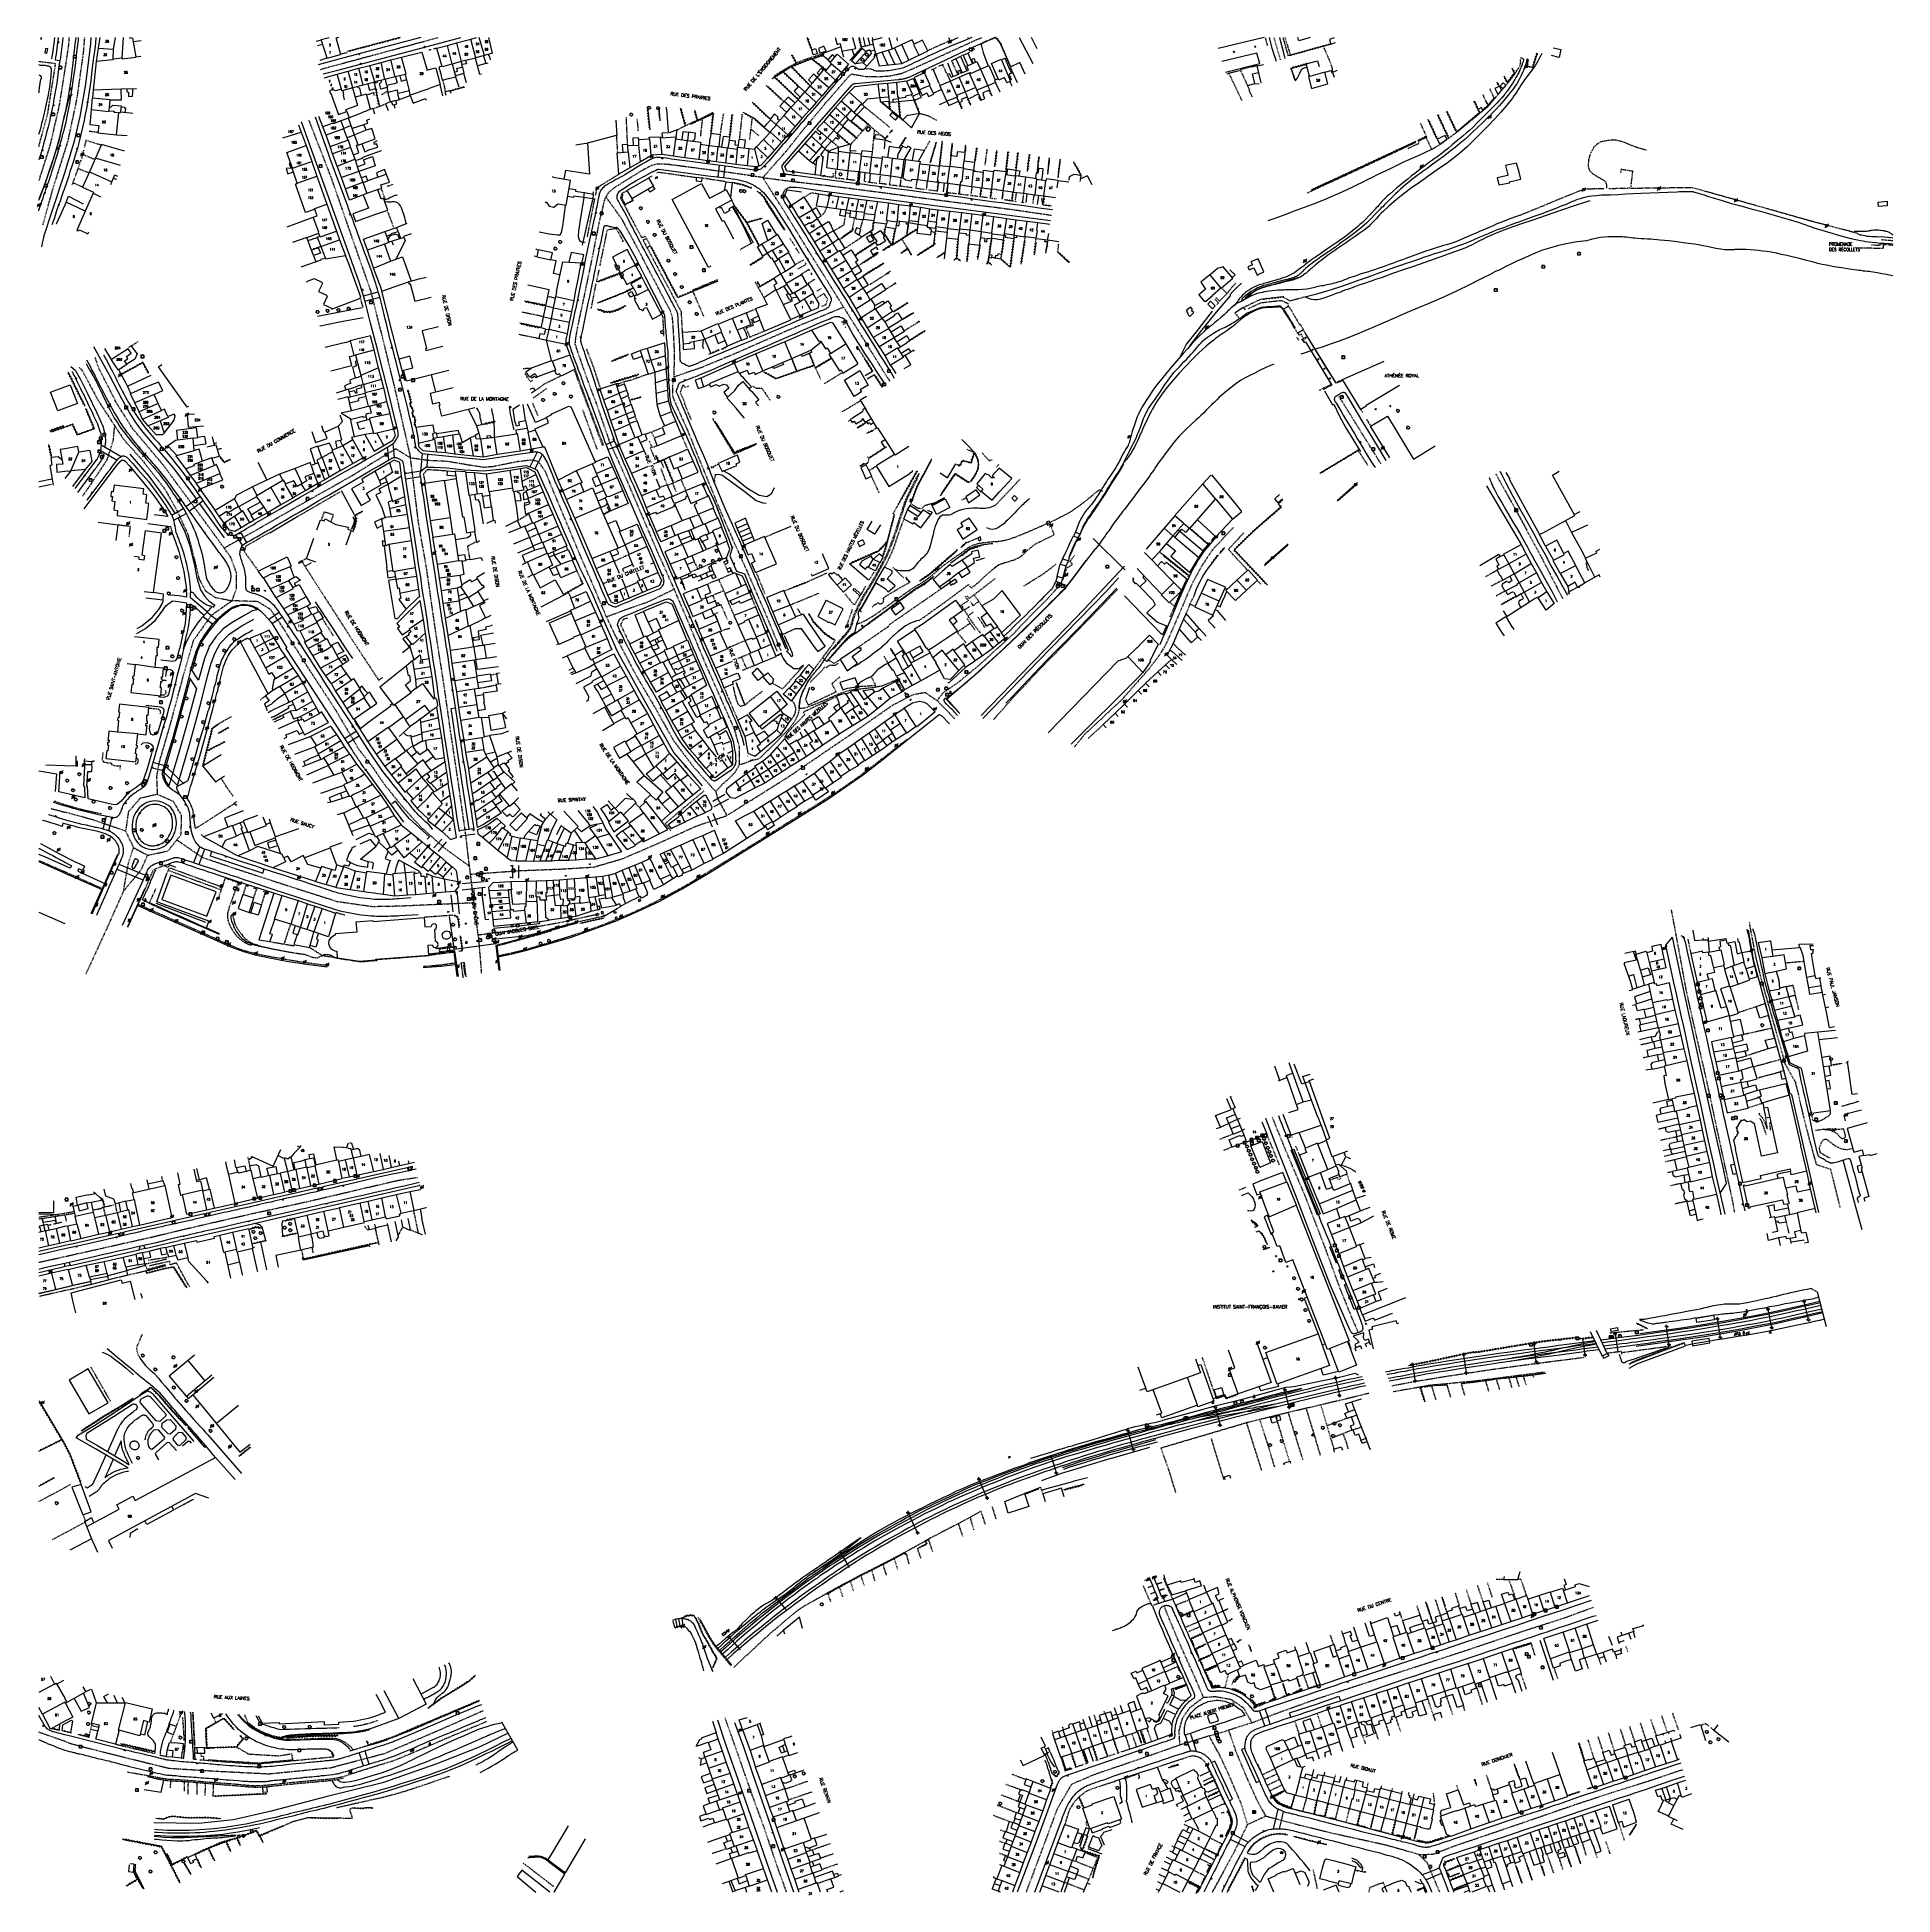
# Model space of a CAD drawing. Header units: millimetres. Extents: x 254999 to 256000, y 142999 to 144000.
import ezdxf
from ezdxf.enums import TextEntityAlignment as Align

# ---------------------------------------------------------------- set-up
doc = ezdxf.new("R2010")
doc.units = ezdxf.units.MM
doc.linetypes.add('DASHED', pattern=[0.75, 0.5, -0.25])
doc.layers.get('0').update_dxf_attribs({"linetype": 'CONTINUOUS'})
for name, color, linetype in [('W0001', 6, 'DASHED'), ('W0004', 5, 'CONTINUOUS'), ('W0006', 2, 'CONTINUOUS'), ('W0008', 7, 'CONTINUOUS'), ('W0010', 4, 'CONTINUOUS'), ('W0014', 7, 'CONTINUOUS'), ('W0015', 2, 'CONTINUOUS'), ('W0017', 7, 'CONTINUOUS'), ('W0020', 2, 'CONTINUOUS'), ('W0021', 2, 'CONTINUOUS'), ('W0070', 7, 'DASHED'), ('W0071', 7, 'CONTINUOUS'), ('W0101', 7, 'CONTINUOUS'), ('W0104', 1, 'CONTINUOUS'), ('W0105', 7, 'CONTINUOUS'), ('W0112', 1, 'DASHED'), ('W0120', 7, 'CONTINUOUS'), ('W0132', 7, 'CONTINUOUS'), ('W0211', 2, 'CONTINUOUS'), ('W0214', 2, 'CONTINUOUS'), ('W0220', 5, 'DASHED'), ('W0300', 7, 'CONTINUOUS'), ('W0303', 7, 'CONTINUOUS'), ('W0310', 3, 'CONTINUOUS'), ('W0323', 7, 'CONTINUOUS'), ('W0330', 7, 'CONTINUOUS'), ('W0333', 7, 'CONTINUOUS'), ('W0401', 7, 'CONTINUOUS'), ('W0402', 7, 'CONTINUOUS'), ('W0420', 7, 'CONTINUOUS'), ('W0438', 7, 'CONTINUOUS'), ('W0439', 7, 'CONTINUOUS'), ('W0473', 7, 'CONTINUOUS'), ('W0510', 5, 'CONTINUOUS'), ('W0511', 5, 'CONTINUOUS'), ('W0610', 7, 'CONTINUOUS'), ('W0611', 7, 'CONTINUOUS'), ('W0700', 7, 'CONTINUOUS'), ('W0710', 7, 'CONTINUOUS'), ('W0850', 7, 'CONTINUOUS'), ('W0853', 7, 'CONTINUOUS'), ('W0984', 7, 'CONTINUOUS'), ('W0989', 7, 'CONTINUOUS'), ('W0991', 7, 'CONTINUOUS'), ('W1102', 7, 'CONTINUOUS')]:
    doc.layers.add(name, color=color, linetype=linetype)
doc.styles.get("Standard").update_dxf_attribs({"font": 'romans.shx', "width": 0.85})

# ---------------------------------------------------------------- blocks, each defined once
blk = doc.blocks.new('T473')
for p, q in [((-0.166667, 0.166667), (0.166667, -0.166667)), ((-0.166667, -0.166667), (0.166667, 0.166667)), ((0.500001, 0.500001), (1.000002, 1.000002)), ((-1.000002, -1.000002), (-0.500001, -0.500001))]:
    blk.add_line(p, q)
blk.add_ellipse((0, 0), major_axis=(0.471405, 0.471405), ratio=1, start_param=5.4977871438, end_param=11.780972451)
blk = doc.blocks.new('T420')
for p, q in [((0.7, 0.7), (-0.8, 0.7)), ((-0.8, 0.7), (-0.8, -0.8)), ((0.7, 0.7), (0.7, -0.8)), ((0.7, -0.8), (-0.8, -0.8))]:
    blk.add_line(p, q)
blk.add_ellipse((0, 0), major_axis=(-0.53, 0.53), ratio=1, start_param=3.926991, end_param=10.210176)
blk = doc.blocks.new('T401')
for p, q in [((-0.3, 0.3), (0, 0.3)), ((-0.3, -0.25), (-0.3, 0.3)), ((-0.3, 0.15), (0, 0.15)), ((-0.3, 0), (0, 0)), ((0, 0.3), (0, -0.25)), ((-0.3, -0.15), (0, -0.15)), ((-0.3, -0.25), (-0.3, -0.3)), ((-0.3, -0.3), (0, -0.3)), ((0, -0.3), (0, -0.25))]:
    blk.add_line(p, q)
blk = doc.blocks.new('T300')
for p, q in [((-0.8, 0.5), (-0.9, 0.3)), ((-0.9, 0.3), (-0.9, 0.2)), ((-0.9, 0.2), (-0.7, 0.1)), ((-0.7, 0.6), (-0.8, 0.5)), ((-0.8, -0.1), (-0.7, 0.1)), ((-0.6, 0.7), (-0.7, 0.6)), ((-0.7, 0.1), (-0.7, 0.1)), ((-0.5, 0.7), (-0.6, 0.7)), ((-0.3, 0.6), (-0.5, 0.7)), ((-0.3, 0.6), (-0.2, 0.7)), ((-0.2, 0.6), (-0.3, 0.6)), ((-0.2, 0.7), (-0.1, 0.8)), ((-0.1, 0.8), (0.1, 0.8)), ((0.1, 0.8), (0.2, 0.7)), ((0.2, 0.7), (0.3, 0.6)), ((0.3, 0.6), (0.4, 0.5)), ((0.5, 0.5), (0.3, 0.5)), ((0.4, 0.5), (0.4, 0.5)), ((0.6, 0.4), (0.5, 0.5)), ((0.6, 0.4), (0.7, 0.3)), ((0.7, 0.3), (0.7, 0.2)), ((0.7, 0.2), (0.7, 0.1)), ((0.7, 0.1), (0.7, -0.2)), ((-0.8, -0.2), (-0.8, -0.1)), ((-0.7, -0.3), (-0.8, -0.2)), ((-0.8, -0.2), (-0.8, -0.2)), ((-0.7, -0.4), (-0.7, -0.3)), ((-0.5, -0.5), (-0.7, -0.4)), ((-0.4, -0.5), (-0.5, -0.5)), ((-0.4, -0.5), (-0.3, -0.5)), ((-0.3, -0.5), (-0.3, -0.4)), ((-0.3, -0.6), (-0.3, -0.5)), ((-0.3, -0.5), (-0.3, -0.5)), ((-0.2, -0.7), (-0.3, -0.6)), ((-0.1, -0.8), (-0.2, -0.7)), ((0.1, -0.8), (-0.1, -0.8)), ((0.2, -0.7), (0.1, -0.8)), ((0.3, -0.5), (0.2, -0.5)), ((0.3, -0.6), (0.2, -0.7)), ((0.2, -0.7), (0.2, -0.7)), ((0.5, -0.4), (0.3, -0.5)), ((0.3, -0.5), (0.3, -0.6)), ((0.3, -0.5), (0.3, -0.5)), ((0.6, -0.3), (0.5, -0.4)), ((0.7, -0.2), (0.6, -0.3)), ((0.6, -0.3), (0.6, -0.3))]:
    blk.add_line(p, q)
blk = doc.blocks.new('T438')
for p, q in [((-0.4, 0.2), (0.4, 0.2)), ((-0.4, -0.2), (-0.4, 0.2)), ((0.15, 1.1), (-0.3, 1.1)), ((-0.3, 1.1), (-0.3, 0.5)), ((-0.3, 0.5), (0.15, 0.5)), ((0.3, 0.65), (0.3, 0.95)), ((0.4, 0.2), (0.4, -0.2))]:
    blk.add_line(p, q)
at = {"flags": 128}
for points in [[(-0.4, -0.2), (0.4, 0.2)], [(0.4, -0.2), (-0.4, -0.2)]]:
    blk.add_lwpolyline(points, dxfattribs=at)
for centre, major_axis, start_param, end_param in [((0.15, 0.95), (0.106, -0.106), 0.7853982, 2.3561945), ((0.15, 0.65), (0.106, 0.106), 3.9269908, 5.4977871)]:
    blk.add_ellipse(centre, major_axis=major_axis, ratio=1, start_param=start_param, end_param=end_param)
blk = doc.blocks.new('T610')
for p, q in [((-0.500001, 0), (-1.000002, 0)), ((0, 0.500001), (0, 1.000002)), ((0.500001, 0), (1.000002, 0)), ((0, -0.500001), (0, -1.000002))]:
    blk.add_line(p, q)
blk.add_ellipse((0, 0), major_axis=(-0.353554, 0.353554), ratio=1, start_param=3.926990817, end_param=10.2101761242)
blk = doc.blocks.new('T850')
for p, q in [((-0.2, -0.1), (0, 0.3)), ((0, 0.3), (0.2, -0.1)), ((-0.2, -0.1), (0.2, -0.1))]:
    blk.add_line(p, q)
for major_axis in [(-0.106, 0.106), (-0.0354, 0.0354), (-0.0236, 0.0236)]:
    blk.add_ellipse((0, 0), major_axis=major_axis, ratio=1, start_param=3.926991, end_param=10.210176)
blk = doc.blocks.new('T853')
for p, q in [((-0.75, 0), (0.75, 0)), ((0, 0.75), (0, -0.75))]:
    blk.add_line(p, q)
blk.add_ellipse((0, 0), major_axis=(-0.265, 0.265), ratio=1, start_param=3.9269908, end_param=10.2101761)
blk = doc.blocks.new('T303')
for p, q in [((-0.8, 0), (-0.3, 0.2)), ((-0.3, -0.2), (-0.8, 0)), ((-0.3, 0.2), (0, 0.8)), ((0, 0.8), (0.3, 0.2)), ((0.3, 0.2), (0.8, 0)), ((0.8, 0), (0.3, -0.2)), ((-0.5, -0.6), (-0.3, -0.2)), ((0, -0.3), (-0.5, -0.6)), ((0.6, -0.6), (0, -0.3)), ((0.3, -0.2), (0.6, -0.6))]:
    blk.add_line(p, q)
blk = doc.blocks.new('t310o')
at = {"color": 0, "linetype": 'Continuous'}
for centre, start, end in [((-0.5, 0.4), 216.8699, 323.1304), ((0.5, -0.4), 36.8699, 143.1303)]:
    blk.add_arc(centre, 0.625, start, end, dxfattribs=at)
blk = doc.blocks.new('t323o')
at = {"color": 0, "linetype": 'Continuous'}
for radius in [0.25, 0.15]:
    blk.add_circle((0, 0), radius, dxfattribs=at)
blk = doc.blocks.new('t220o')
at = {"color": 0, "linetype": 'Continuous'}
for p, q in [((-0.25, 0.25), (0.25, 0.25)), ((-0.25, -0.25), (0.25, -0.25))]:
    blk.add_line(p, q, dxfattribs=at)

msp = doc.modelspace()

# ---------------------------------------------------------------- linework, layer by layer
at = {"layer": 'W0001'}
for points in [[(255014, 143938.6), (255015.7, 143943.9), (255020.6, 143966.7), (255024.2, 143992.3), (255024.8, 144000)], [(255016.3, 144000), (255015.9, 143995.1), (255014, 143982.6)], [(255152, 143982.8), (255153.1, 143983.2), (255181.7, 143990.9), (255215, 143999.9), (255215.4, 144000)], [(255390.5, 143924.5), (255403.2, 143938.8), (255411.8, 143949.7), (255424.4, 143964.7), (255438.1, 143980.4), (255446.3, 143979), (255453.1, 143978.9), (255459.5, 143979.4), (255465.4, 143980.7), (255471.6, 143983.3), (255484.2, 143989), (255505.5, 143998.7), (255508.7, 144000)], [(255669.8, 143987.9), (255666.2, 144000)], [(255014, 143982.6), (255011, 143963.5), (255006, 143941.7), (255000, 143922.9)], [(255145.5, 143955.7), (255157.4, 143925.2), (255166.7, 143898.4), (255178.9, 143863.6), (255185.4, 143837.8), (255192.1, 143810.2), (255200.5, 143773.3)], [(255002.3, 143899.1), (255007.5, 143918), (255014, 143938.6)], [(255390.5, 143924.5), (255373, 143927.1), (255359.6, 143928.9), (255346.1, 143930.7), (255339.1, 143931.6), (255333.8, 143931.8), (255330.3, 143930.9), (255325.2, 143928.2), (255315, 143921.9), (255310.1, 143918.8), (255307.2, 143916.4), (255305.9, 143914)], [(255390.5, 143924.5), (255409.2, 143922.1), (255425.9, 143920.2), (255457.7, 143916.1), (255484.2, 143912.5), (255522.9, 143907.6), (255546.2, 143904.2)], [(255434.1, 143854.6), (255428.9, 143863), (255416.1, 143883.5), (255402.7, 143905.3), (255390.5, 143924.5)], [(255305.9, 143914), (255305, 143912.2), (255302.1, 143900), (255298.6, 143882.2), (255294.4, 143862), (255291.6, 143849), (255290.3, 143842.8), (255289.5, 143838.1)], [(255342.7, 143817), (255342.9, 143831), (255342.2, 143843.7), (255341.8, 143849), (255340.6, 143852.9), (255336.8, 143859.9), (255328, 143876.7), (255321, 143890.1), (255314.5, 143902.1), (255305.9, 143914)], [(256000, 143890.4), (255993.9, 143890.9)], [(255434.1, 143854.6), (255403.6, 143841.9), (255376.1, 143829.8), (255357, 143821.9), (255342.7, 143817)], [(255434.1, 143854.6), (255443.6, 143839.3), (255457.1, 143817.6), (255459.1, 143814.5)], [(255289.5, 143838.1), (255289.2, 143834.8), (255290.6, 143830.4), (255295.8, 143815.6), (255300.9, 143802), (255307.8, 143782.1), (255315.8, 143764.4), (255325, 143742.9), (255333.7, 143722.5), (255342.7, 143702.5)], [(255100, 143724.7), (255087.9, 143741.3), (255066.9, 143769.8), (255050.8, 143788.9), (255042, 143802.8), (255032.5, 143821.5), (255030.4, 143827.5)], [(255021.7, 143822.1), (255023.2, 143820.8), (255031.9, 143804.5), (255040.8, 143790.9)], [(255342.7, 143817), (255341.7, 143811.9), (255341.9, 143806.4), (255344.7, 143799.8), (255349.8, 143788.4), (255358.9, 143766), (255367.9, 143744), (255374.2, 143729.5), (255382, 143712.2), (255392.8, 143687.3), (255399.5, 143671)], [(255723.9, 143770.2), (255722.6, 143772.2), (255701.3, 143806.5)], [(255040.8, 143790.9), (255040, 143782.6), (255036.7, 143772.1), (255026.3, 143756.6), (255023.6, 143752.7)], [(255040.8, 143790.9), (255045.7, 143783.4), (255056, 143771.9), (255068, 143756.5), (255074.7, 143744.6), (255080.3, 143732.4), (255083.6, 143719.8), (255086.4, 143708.3), (255089.8, 143701.7), (255095.2, 143698.1), (255104.3, 143696.3)], [(255200.5, 143773.3), (255192.6, 143778.2), (255179.2, 143770.1), (255169, 143763.7), (255140.5, 143747.7), (255116.1, 143733.7), (255100, 143724.7)], [(255306.2, 143687.5), (255300.1, 143702.1), (255292.2, 143720.4), (255284.7, 143738.3), (255275.4, 143760.6), (255273.5, 143765.5), (255271.5, 143768.5), (255269.7, 143771.1), (255266.4, 143772.2), (255258.3, 143771.3), (255244.9, 143768.6), (255240.1, 143768.2), (255231.6, 143769.5), (255220.5, 143771.4), (255210, 143771.9), (255200.5, 143773.3)], [(255215.4, 143671), (255214.1, 143679.5), (255209.1, 143714.3), (255204.9, 143737.8), (255200.5, 143773.3)], [(255429.3, 143671), (255429.7, 143671.5), (255430.1, 143672), (255430.6, 143672.5), (255431, 143673), (255431.5, 143673.5), (255431.9, 143674), (255432.4, 143674.5), (255432.8, 143675.1), (255434.2, 143676.6), (255435.6, 143678.2), (255436.9, 143679.9), (255438, 143681.7), (255438.4, 143682.4), (255438.7, 143683.2), (255438.9, 143683.9), (255439.1, 143684.7), (255439.3, 143685.5), (255439.5, 143686.3), (255439.7, 143687), (255440, 143687.8), (255440.8, 143689.9), (255441.8, 143692.1), (255442.8, 143694.2), (255443.8, 143696.2), (255444.6, 143697.6), (255445.3, 143698.9), (255446.1, 143700.2), (255446.9, 143701.5), (255447.7, 143702.8), (255448.5, 143704.1), (255449.3, 143705.4), (255450.1, 143706.7), (255452, 143710), (255453.8, 143713.3), (255455.6, 143716.6), (255457.3, 143719.9), (255458.2, 143721.9), (255459, 143723.9), (255459.8, 143726), (255460.6, 143728), (255461.9, 143731.6), (255463.1, 143735.3), (255464.3, 143739), (255465.5, 143742.6), (255465.8, 143743.6), (255466.1, 143744.5), (255466.3, 143745.4), (255466.6, 143746.3), (255466.9, 143747.2), (255467.2, 143748.1), (255467.5, 143749), (255467.9, 143749.9), (255468.8, 143752.2), (255469.9, 143754.4), (255471, 143756.6), (255472.1, 143758.8), (255472.8, 143760.2), (255473.5, 143761.6), (255474.9, 143765.1)], [(255785.8, 143764.7), (255796.2, 143746.1), (255810.4, 143719.8), (255821.9, 143697.5)], [(255644.3, 143735.8), (255633.2, 143724), (255626.9, 143714.6), (255621.7, 143704.8), (255615.8, 143690.9), (255608.4, 143673.9), (255606.8, 143671)], [(255104.3, 143696.3), (255106.6, 143702.9), (255106.6, 143711.4), (255103.6, 143719.7), (255100, 143724.7)], [(255517.5, 143671), (255525.4, 143678.2), (255538.4, 143691.7), (255544.5, 143697.8), (255548.9, 143702.8), (255551.7, 143704.9)], [(255104.3, 143696.3), (255092.9, 143688.3), (255083.3, 143674.7), (255082.2, 143671)], [(255138.4, 143671), (255131.8, 143681.7), (255125, 143691.6), (255118.2, 143695.8), (255104.3, 143696.3)], [(255342.7, 143702.5), (255328.3, 143695.5), (255316.4, 143691.4), (255306.2, 143687.5)], [(255356, 143671), (255349.6, 143686.6), (255342.7, 143702.5)], [(255306.2, 143687.5), (255310.6, 143678.1), (255314.3, 143671)], [(255082.2, 143671), (255077.9, 143656), (255070.7, 143629.2), (255064.7, 143608.5), (255063.5, 143601.5), (255063.9, 143591.9)], [(255138.4, 143671), (255144.2, 143661.7), (255159.9, 143637.7), (255172.4, 143616.5), (255180.1, 143606.5), (255186.6, 143597), (255197.1, 143584.1), (255206.5, 143573.9), (255219.4, 143562.5), (255232.3, 143553.2)], [(255232.3, 143553.2), (255229.9, 143573.2), (255226, 143600.2), (255222.1, 143626.1), (255218.6, 143650.7), (255215.4, 143671)], [(255314.3, 143671), (255321.6, 143657.1), (255333.5, 143636.7), (255342.3, 143621), (255352.9, 143607), (255365.1, 143593.4)], [(255365.1, 143593.4), (255368.3, 143596.9), (255375.5, 143603.7), (255377.9, 143608), (255377.9, 143617.5), (255375.3, 143626.9), (255368.4, 143642.6), (255359.7, 143662.1), (255356, 143671)], [(255429.3, 143671), (255429, 143670.8), (255428.8, 143670.6), (255428.5, 143670.4), (255428.2, 143670.2), (255427.9, 143670), (255427.7, 143669.8), (255427.4, 143669.6), (255427.2, 143669.3), (255426.4, 143668.3), (255425.6, 143667.2), (255424.8, 143666.1), (255424.1, 143665), (255423.3, 143663.9), (255422.6, 143662.8), (255421.8, 143661.7), (255421, 143660.6), (255420.4, 143659.8), (255419.7, 143659), (255419, 143658.2), (255418.4, 143657.4), (255417.7, 143656.6), (255417, 143655.8), (255416.4, 143655), (255415.8, 143654.1), (255415, 143653), (255414.3, 143651.8), (255413.7, 143650.6), (255413.1, 143649.3), (255412.4, 143648), (255411.8, 143646.7), (255411.3, 143645.3), (255410.8, 143643.9), (255410.5, 143642.4), (255410.3, 143640.9), (255410.1, 143639.5), (255410.1, 143637.9), (255410.1, 143638.1), (255410, 143637.2), (255409.8, 143636.2), (255409.5, 143635.3), (255409.2, 143634.4), (255408.7, 143633.2), (255408, 143632), (255407.3, 143630.9), (255406.6, 143629.8), (255405.6, 143628.4), (255404.5, 143627.2), (255403.4, 143625.9), (255402.2, 143624.7), (255399.7, 143622), (255397, 143619.3), (255394.3, 143616.7), (255391.6, 143614.1), (255390.7, 143613.3), (255389.8, 143612.4), (255388.9, 143611.5), (255387.8, 143610.9), (255387.3, 143610.7), (255386.8, 143610.5), (255386.3, 143610.5), (255385.7, 143610.4), (255384.7, 143610.2), (255383.8, 143609.9), (255382.8, 143609.5), (255381.9, 143609.1), (255380.9, 143608.7), (255379.9, 143608.4), (255378.9, 143608.1), (255377.9, 143608)], [(255399.5, 143671), (255400.1, 143669.5)], [(255484.5, 143642.5), (255487.9, 143646.8), (255495.5, 143652), (255507.2, 143661.6), (255517.5, 143671)], [(255606.8, 143671), (255604.3, 143666.8), (255599.3, 143660.2), (255584.3, 143643.1), (255564.1, 143624.3), (255558.5, 143617.4)], [(255371.1, 143580.5), (255404.1, 143601.2), (255437.9, 143624.2), (255460.3, 143639.9), (255471.7, 143645.8), (255478, 143646.9), (255484.5, 143642.5)], [(255484.5, 143642.5), (255494, 143632.7)], [(255365.1, 143593.4), (255366.1, 143589.6), (255371.1, 143580.5)], [(255006.5, 143584.3), (255014, 143582.3)], [(255063.9, 143591.9), (255054.7, 143589.8), (255048.3, 143582.5), (255046.8, 143572.1)], [(255074.4, 143567.3), (255076.8, 143570.3), (255077, 143580.5), (255072.7, 143588), (255063.9, 143591.9)], [(255046.8, 143572.1), (255029.1, 143578.2), (255014, 143582.3)], [(255232.9, 143548.9), (255259.5, 143550.8), (255282.3, 143551.7), (255299.2, 143552.7), (255314.5, 143557.1), (255332.7, 143564.9), (255354.6, 143574.8), (255371.1, 143580.5)], [(255045.7, 143539.8), (255048.3, 143554.6), (255051.1, 143563.2)], [(255046.8, 143572.1), (255051.1, 143563.2)], [(255051.1, 143563.2), (255058.7, 143559.1)], [(255058.7, 143559.1), (255069.7, 143561.4), (255074.4, 143567.3)], [(255234.8, 143533.4), (255215.2, 143532.5), (255194.8, 143531.6), (255179.9, 143531.3), (255161, 143534), (255134.1, 143542.6), (255105.6, 143551.9), (255088.3, 143557.8), (255074.4, 143567.3)], [(255058.7, 143559.1), (255054.9, 143550.9), (255045.7, 143539.8)], [(255232.9, 143548.9), (255232.3, 143553.2)], [(255234.8, 143533.4), (255234.7, 143534.1), (255232.9, 143548.9)], [(255045.7, 143539.8), (255036.5, 143519.2), (255025.2, 143494.7)], [(255237, 143516), (255234.8, 143533.4)], [(255302.3, 143527.4), (255281.1, 143522.7), (255259.1, 143518.7), (255237, 143516)], [(255914.7, 143366.5), (255913.6, 143372.8), (255908.6, 143395.7), (255904.3, 143415.6), (255900, 143435.9), (255894.3, 143460.7), (255888.8, 143485.2), (255884.8, 143507.2), (255880.6, 143529.7)], [(255958.8, 143392.3), (255953.2, 143412.9), (255947.6, 143436.5), (255942, 143446.5), (255937.3, 143463.3), (255929.4, 143491.1), (255926.3, 143503.6), (255923.4, 143518.7), (255922.7, 143522.9)], [(255237, 143516), (255238.7, 143495.5)], [(255665.2, 143417.9), (255671.7, 143401.8), (255682.7, 143375.9), (255693.6, 143347.7), (255701.8, 143325.4), (255708.1, 143309.8), (255711.6, 143301.8)], [(255958.8, 143392.3), (255958.8, 143392.3)], [(255958.8, 143392.3), (255966.3, 143389.9), (255968, 143383.2), (255971.5, 143369.3)], [(255014, 143342.7), (255033.7, 143347.1), (255060.4, 143353.1), (255086, 143359.2), (255117, 143366.3), (255143.4, 143372), (255169.8, 143378.2), (255194.2, 143383.9), (255204.5, 143385.4)], [(255000, 143339.6), (255004.5, 143340.6), (255014, 143342.7)], [(255628.2, 143105), (255623.5, 143115.9), (255617.5, 143129.2), (255613.5, 143138.2), (255609.7, 143147.5), (255607, 143154.2)], [(255654.3, 143091.3), (255669.2, 143097), (255690.4, 143104.6), (255713.7, 143112.2), (255741.9, 143121.2), (255771.8, 143131), (255800.5, 143140.7), (255822.6, 143147.8), (255838.5, 143153.6)], [(255615.5, 143079.3), (255615, 143087), (255617, 143094.1), (255620.9, 143099.5), (255628.2, 143105)], [(255628.2, 143105), (255634.5, 143105.5), (255643.1, 143103.9), (255649.7, 143099.4), (255654.3, 143091.3)], [(255014, 143081.3), (255017.8, 143079.9), (255046.5, 143072.6), (255070.2, 143066.8), (255095.9, 143065.2), (255124.1, 143063.8), (255157.5, 143067.1), (255186.6, 143074.8), (255216.7, 143087.7), (255239.8, 143097.9)], [(255370, 143094.2), (255370.8, 143091.8), (255377.2, 143073.7), (255384.4, 143053.1), (255391.2, 143034.5), (255398.1, 143014.1), (255403.2, 143000)], [(255014, 143081.3), (255000, 143086.2)], [(255631.2, 143084.2), (255615.5, 143079.3)], [(255631.2, 143084.2), (255641.7, 143087.3)], [(255652, 143036.4), (255648.5, 143047.8), (255641.1, 143065), (255636.8, 143074.1), (255631.2, 143084.2)], [(255654.3, 143091.3), (255641.7, 143087.3)], [(255641.7, 143087.3), (255645.5, 143076.2), (255651.2, 143062.4), (255657.3, 143048.9), (255661.8, 143040.9)], [(255615.5, 143079.3), (255592.1, 143071.1), (255569.7, 143063.5), (255557, 143058.1), (255549.2, 143044.7), (255540.3, 143020.7), (255532.5, 143000)], [(255744.2, 143020.3), (255751.9, 143020.4), (255764.4, 143025.2), (255794.2, 143035.3), (255827.5, 143046.8), (255848.4, 143053.7), (255869.5, 143060.3), (255886.7, 143066.1)], [(255633.1, 143000), (255633.3, 143000.4), (255644.5, 143021.1), (255652, 143036.4)], [(255661.8, 143040.9), (255652, 143036.4)], [(255744.2, 143020.3), (255727.1, 143025.2), (255699.3, 143031.3), (255679.9, 143036), (255661.8, 143040.9)], [(255261.3, 143015.6), (255277.9, 143002.9)], [(255755.6, 143000), (255748.8, 143015.9), (255744.2, 143020.3)]]:
    msp.add_lwpolyline(points, dxfattribs=at)
at = {"layer": 'W0004'}
for points in [[(255710, 143759), (255700.2, 143750.4)], [(255700.5, 143750.1), (255710.3, 143758.8)], [(255673.8, 143726.9), (255661.5, 143716.1)], [(255661.7, 143715.9), (255673.7, 143726.5)], [(255170.2, 143631.6), (255172.9, 143627.2)], [(255173.6, 143627.3), (255170.3, 143632.4)], [(255290.4, 143523.1), (255305.1, 143526.4), (255311.9, 143530.3)]]:
    msp.add_lwpolyline(points, dxfattribs=at)
at = {"layer": 'W0006'}
for points in [[(255013, 144000), (255012.8, 143998.1), (255011.6, 143988)], [(255014, 143927), (255014.6, 143928.8), (255019.5, 143944.9), (255022.4, 143957.4), (255025.4, 143974.9), (255028.1, 143996.6), (255028.3, 144000)], [(255001.6, 143887.1), (255002.9, 143893.3), (255007, 143905.8), (255014, 143927)], [(255085, 143751.2), (255073.4, 143767.1), (255067.4, 143774.1), (255056.3, 143787.2), (255052.4, 143792.4), (255048.8, 143798.1), (255044.8, 143805.1), (255038.1, 143817.9), (255029.7, 143833.3)], [(255017.2, 143822.6), (255019.6, 143820.6), (255022.4, 143816), (255026.4, 143807.7), (255031.3, 143797.7), (255034.5, 143790.4), (255035.8, 143785.6), (255035.9, 143782.1), (255035.7, 143779.4)], [(255073.6, 143743.5), (255068.4, 143751.5), (255059.5, 143763.4), (255049.2, 143775.3)], [(255100.2, 143730.2), (255086.8, 143748.6)], [(255117.7, 143691.5), (255115.2, 143690.8), (255111.1, 143688.5), (255103.7, 143684.2), (255099.5, 143681.1), (255095.7, 143677.1), (255091.8, 143671.4), (255091.7, 143671)], [(255096.6, 143671), (255097.9, 143673.3), (255102.7, 143678.3), (255109.6, 143682.8), (255116, 143686.4)], [(255074.7, 143596.1), (255081.7, 143620.1), (255087.4, 143641), (255091, 143655.6), (255092.9, 143662.6), (255094.9, 143667.9), (255096.6, 143671)], [(255091.7, 143671), (255089.3, 143665.2), (255086.1, 143653.4)], [(255081.5, 143654.3), (255085.1, 143648.9)], [(255086.1, 143653.4), (255082.3, 143659.2)], [(255085.1, 143648.9), (255080.1, 143630.3), (255075.2, 143613.2), (255070.1, 143596.6)], [(255239.3, 143541.7), (255239.2, 143541), (255239.2, 143540.3), (255239.1, 143539.6), (255239.1, 143538.9), (255239.1, 143538.3), (255239.1, 143537.7), (255239.2, 143537.2), (255239.2, 143536.6)], [(255239.2, 143536.6), (255240.7, 143524.5), (255242.7, 143524.7)], [(255881, 143514.9), (255887.4, 143484.6), (255891.3, 143467.3), (255895.8, 143446.6), (255901.7, 143420.1), (255908.4, 143390), (255910.1, 143382.1), (255906.7, 143376.8)], [(255915.7, 143387.5), (255913.8, 143387), (255912.6, 143392.1), (255914.5, 143392.5)], [(255983.5, 143357.1), (255980.6, 143367.4), (255973.2, 143394.7)], [(255198.6, 143390.6), (255153.2, 143380.3)], [(255198.6, 143390.6), (255199.5, 143389)], [(255205.4, 143381.3), (255205, 143380.9), (255136, 143365.1), (255112.2, 143359.5), (255083.4, 143353), (255075.7, 143351.3)], [(255151, 143378), (255150.1, 143379.6), (255132.9, 143375.6), (255113.3, 143371.1), (255092.3, 143366.5), (255092.1, 143364.7)], [(255153.2, 143380.3), (255152.9, 143378.5)], [(255090.1, 143364.2), (255089.2, 143365.8), (255064.2, 143360), (255045.9, 143355.8), (255045.7, 143354)], [(255043.6, 143353.6), (255042.8, 143355.2), (255019.4, 143349.8)], [(255014, 143348.6), (255000, 143345.4)], [(255019.4, 143349.8), (255014, 143348.6)], [(255016.2, 143339.5), (255017.1, 143337.9), (255054.2, 143346.4), (255054.6, 143348.2)], [(255056.5, 143348.6), (255057.4, 143347.1), (255075.7, 143351.3)], [(255123, 143335.5), (255119.7, 143350.7)], [(255141.4, 143346.2), (255127.9, 143343.2), (255129.2, 143336.9)], [(255700.6, 143339.4), (255699.9, 143339.1), (255696.4, 143347.8), (255697.1, 143348.1)], [(255000, 143334.1), (255013.9, 143337.3), (255014, 143338)], [(255014, 143338), (255014.1, 143339)], [(255704.1, 143330.7), (255703.2, 143330.3), (255701.1, 143335.5), (255702, 143335.8)], [(255710.5, 143314.7), (255709.5, 143314.1), (255704.3, 143327.5), (255705.2, 143327.9)], [(255650.6, 143077.6), (255648.6, 143076.9), (255656.6, 143059.1), (255658.4, 143059.9)], [(255642.1, 143049.3), (255643.8, 143050.1), (255634.3, 143070.6), (255632.5, 143069.8)], [(255285.5, 143035.8), (255276, 143019.8), (255274.5, 143017.5)], [(255260.5, 143011.9), (255258, 143008.5), (255268, 143000)]]:
    msp.add_lwpolyline(points, dxfattribs=at)
msp.add_lwpolyline([(255681.8, 143384.8), (255675.5, 143400.1), (255676.9, 143400.6), (255691.1, 143365.8), (255689.7, 143365.1)], close=True, dxfattribs=at)
at = {"layer": 'W0008'}
for points in [[(255014, 143951.7), (255014.5, 143953.6), (255014.9, 143955.5), (255015.3, 143957.4), (255015.7, 143959.3), (255016.2, 143961.9), (255016.7, 143964.5), (255017.1, 143967.1), (255017.5, 143969.7), (255018.2, 143973.9), (255018.8, 143978.1), (255019.4, 143982.2), (255019.9, 143986.4), (255020.4, 143990.5), (255020.9, 143994.6), (255021.4, 143998.7), (255021.5, 144000)], [(255019.9, 144000), (255019.5, 143996.4), (255018.9, 143991.4), (255018.3, 143986.4), (255017.8, 143981.8), (255017.2, 143977.2), (255016.5, 143972.6), (255015.8, 143968.1), (255015.4, 143965.8), (255014.9, 143963.5), (255014.5, 143961.3), (255014, 143959)], [(255500.8, 143998.9), (255497.6, 143997.7), (255494.4, 143996.4), (255491.3, 143995.1), (255488.1, 143993.8), (255486, 143992.8), (255483.8, 143991.8), (255481.6, 143990.8), (255479.4, 143989.8), (255478.8, 143989.5), (255478.2, 143989.2), (255477.5, 143988.9), (255476.9, 143988.6), (255476.3, 143988.3), (255475.6, 143988), (255475, 143987.7), (255474.4, 143987.4), (255472.4, 143986.5), (255470.4, 143985.4), (255468.3, 143984.5), (255466.3, 143983.7), (255464.3, 143983.1), (255462.3, 143982.7), (255460.3, 143982.4), (255458.3, 143982.1), (255457.2, 143982), (255456, 143981.9), (255454.8, 143981.8), (255453.6, 143981.8), (255453, 143981.8), (255452.3, 143981.8), (255451.6, 143981.9), (255450.9, 143982), (255450.3, 143982.2), (255449.8, 143982.5), (255449.2, 143982.8), (255448.7, 143983.2)], [(255503.2, 144000), (255500.8, 143998.9)], [(255502.9, 143994.4), (255515.8, 144000)], [(255448.7, 143983.2), (255445.3, 143982.9)], [(255014, 143959), (255013.4, 143956.3), (255012.8, 143953.6), (255012.2, 143950.9), (255011.6, 143948.2), (255011.1, 143946.3), (255010.6, 143944.3), (255010.1, 143942.3), (255009.5, 143940.4), (255008.1, 143935.7), (255006.6, 143930.9), (255005.1, 143926.3), (255003.4, 143921.6), (255002, 143917.9), (255000.5, 143914.2), (255000, 143912.9)], [(255000, 143906.6), (255000.1, 143906.9), (255000.6, 143908.6), (255001.2, 143910.2), (255001.7, 143911.8), (255002.3, 143913.4), (255002.8, 143915), (255003.4, 143916.6), (255003.8, 143918), (255004.3, 143919.4), (255004.7, 143920.7), (255005.2, 143922.1), (255005.7, 143923.4), (255006.1, 143924.8), (255006.6, 143926.1), (255007, 143927.5), (255007.6, 143929.2), (255008.1, 143930.9), (255008.7, 143932.6), (255009.2, 143934.4), (255010.1, 143937.1), (255010.9, 143939.9), (255011.6, 143942.6), (255012.4, 143945.4), (255012.8, 143947), (255013.2, 143948.6), (255013.6, 143950.1), (255014, 143951.7)], [(255345, 143793.8), (255344.5, 143795.1), (255343.9, 143796.3), (255343.3, 143797.6), (255342.7, 143798.9), (255342.6, 143799.1), (255342.4, 143799.4), (255342.3, 143799.7), (255342.2, 143800), (255342, 143800.3), (255341.9, 143800.6), (255341.8, 143800.9), (255341.6, 143801.1), (255341.3, 143801.9), (255341.1, 143802.7), (255340.9, 143803.5), (255340.7, 143804.3), (255340.5, 143805.6), (255340.4, 143806.8), (255340.3, 143808.1), (255340.3, 143809.3), (255340.1, 143810.9), (255340, 143812.5), (255339.9, 143814.1), (255339.9, 143815.7), (255339.8, 143817.8), (255339.7, 143819.8), (255339.6, 143821.9), (255339.6, 143823.9), (255339.5, 143826), (255339.5, 143828), (255339.4, 143830.1), (255339.2, 143832.1), (255339.1, 143833.3), (255339, 143834.5), (255338.9, 143835.7), (255338.8, 143836.9), (255338.6, 143838.1), (255338.5, 143839.3), (255338.4, 143840.5), (255338.3, 143841.7), (255338.2, 143842.6), (255338.1, 143843.5), (255338.1, 143844.4), (255338, 143845.4), (255337.9, 143846.3), (255337.9, 143847.2), (255337.8, 143848.1), (255337.7, 143849), (255337.7, 143849.4), (255337.6, 143849.7), (255337.6, 143850.1), (255337.5, 143850.5), (255337.4, 143850.8), (255337.2, 143851.1), (255337.1, 143851.4), (255336.9, 143851.8), (255327.2, 143870.8), (255324.4, 143876.5), (255321.5, 143882.1), (255318.4, 143887.6), (255315.2, 143893), (255314.7, 143893.9), (255314.1, 143894.8), (255313.5, 143895.7), (255312.8, 143896.5), (255312.7, 143896.8), (255312.5, 143897), (255312.3, 143897.2), (255312, 143897.4), (255311.9, 143897.4), (255311.8, 143897.5), (255311.7, 143897.5), (255311.6, 143897.5)], [(256000, 143891.9), (255998.9, 143892), (255997.1, 143892.2), (255995.4, 143892.3), (255993.7, 143892.5)], [(255995.1, 143889.1), (255998, 143889), (256000, 143888.8)], [(255025.5, 143824.3), (255026.3, 143822.8), (255027.8, 143820.2), (255029.3, 143817.6), (255030.7, 143814.9), (255031.3, 143813.8), (255031.9, 143812.7), (255032.4, 143811.5), (255033, 143810.4), (255033.5, 143809.3), (255034.1, 143808.1), (255034.6, 143807), (255035.2, 143805.8), (255036.2, 143803.7), (255037.2, 143801.5), (255038.3, 143799.4), (255039.4, 143797.3), (255040.1, 143795.9), (255040.9, 143794.6), (255041.7, 143793.3), (255042.6, 143792), (255043.6, 143790.4), (255044.7, 143788.9), (255045.8, 143787.4), (255046.9, 143785.9), (255048.2, 143784.3), (255049.5, 143782.7), (255050.9, 143781), (255052.2, 143779.4), (255053, 143778.6), (255053.7, 143777.7), (255054.4, 143776.9), (255055.2, 143776.1), (255055.9, 143775.2), (255056.7, 143774.4), (255057.4, 143773.5), (255058.1, 143772.7), (255059.7, 143770.8), (255061.4, 143769), (255062.9, 143767.1), (255064.5, 143765.2), (255065.7, 143763.8), (255066.8, 143762.3), (255068, 143760.8), (255069.1, 143759.3), (255070, 143758), (255070.8, 143756.7), (255071.7, 143755.4), (255072.5, 143754.1), (255073.9, 143752.1), (255075.2, 143750.2), (255076.6, 143748.2), (255077.8, 143746.2), (255078.7, 143744.8), (255079.5, 143743.5), (255080.2, 143742.1), (255081, 143740.7), (255081.9, 143738.9), (255082.7, 143737.1), (255083.5, 143735.3), (255084.3, 143733.5), (255085.1, 143731.4), (255085.8, 143729.3), (255086.4, 143727.2), (255087.1, 143725.1), (255087.6, 143723.2), (255088.1, 143721.4), (255088.5, 143719.5), (255088.9, 143717.6), (255089, 143716.9), (255089.1, 143716.3), (255089.2, 143715.6), (255089.3, 143714.9), (255089.4, 143714.2), (255089.5, 143713.6), (255089.6, 143712.9), (255089.7, 143712.2), (255089.9, 143711.2), (255090.1, 143710.1), (255090.3, 143709), (255090.6, 143708), (255091, 143707.1), (255091.5, 143706.3), (255092, 143705.4), (255092.5, 143704.6), (255092.9, 143704), (255093.4, 143703.4), (255093.9, 143702.8), (255094.4, 143702.3), (255094.8, 143701.9), (255095.2, 143701.5), (255095.7, 143701.2), (255096.2, 143701), (255096.6, 143700.8), (255097, 143700.7), (255097.4, 143700.6), (255097.9, 143700.6), (255098.4, 143700.7), (255098.9, 143700.8), (255099.4, 143701), (255099.8, 143701.2), (255100.3, 143701.5), (255100.7, 143701.8), (255101.1, 143702.2), (255101.5, 143702.6)], [(255101.4, 143702.5), (255102, 143703.4), (255102.5, 143704.5), (255102.9, 143705.5), (255103.3, 143706.6), (255103.4, 143707), (255103.5, 143707.5), (255103.6, 143708), (255103.6, 143708.4), (255103.7, 143708.9), (255103.7, 143709.4), (255103.7, 143709.9), (255103.6, 143710.3), (255103.5, 143711.3), (255103.3, 143712.3), (255103, 143713.2), (255102.6, 143714.1), (255102.3, 143715), (255101.8, 143715.9), (255101.4, 143716.7), (255100.9, 143717.5), (255100.4, 143718.3), (255099.9, 143719), (255099.4, 143719.7), (255098.9, 143720.4), (255098.4, 143721), (255097.8, 143721.7), (255097.3, 143722.4), (255096.8, 143723.1), (255093.9, 143727.1), (255090.9, 143731.2), (255088, 143735.2), (255085.1, 143739.2), (255083.9, 143740.9), (255082.7, 143742.6), (255081.5, 143744.3), (255080.2, 143746), (255079, 143747.7), (255077.8, 143749.4), (255076.6, 143751.1), (255075.4, 143752.8), (255073.6, 143755.2), (255071.9, 143757.6), (255070.1, 143760), (255068.3, 143762.4), (255067.6, 143763.3), (255066.9, 143764.2), (255066.2, 143765.1), (255065.5, 143766), (255064.6, 143767.1), (255063.7, 143768.2), (255062.7, 143769.3), (255061.7, 143770.4), (255061, 143771.2), (255060.2, 143772.1), (255059.4, 143773), (255058.6, 143773.9), (255057.8, 143774.7), (255057, 143775.6), (255056.3, 143776.5), (255055.5, 143777.4), (255054.6, 143778.4), (255053.7, 143779.5), (255052.8, 143780.5), (255052, 143781.6), (255050.6, 143783.4), (255049.2, 143785.2), (255047.9, 143786.9), (255046.6, 143788.8), (255045.7, 143790), (255044.8, 143791.3), (255043.9, 143792.6), (255043.1, 143793.9), (255042.2, 143795.4), (255041.3, 143796.9), (255040.5, 143798.4), (255039.6, 143799.9), (255038.1, 143802.7), (255036.6, 143805.5), (255035.1, 143808.4), (255033.6, 143811.2), (255033, 143812.4), (255032.3, 143813.6), (255031.7, 143814.9), (255031.2, 143816.1), (255030.6, 143817.3), (255030, 143818.5), (255029.3, 143819.7), (255028.7, 143820.9), (255028, 143822.2), (255027.4, 143823.5), (255026.7, 143824.8), (255026, 143826.1)], [(255021.1, 143754.7), (255030.1, 143766.9), (255030.3, 143767.2), (255030.5, 143767.5), (255030.8, 143767.8), (255031, 143768.1), (255031.2, 143768.4), (255031.4, 143768.7), (255031.6, 143769), (255031.8, 143769.3), (255032, 143769.5), (255032.1, 143769.7), (255032.3, 143769.9), (255032.5, 143770.1), (255032.6, 143770.3), (255032.8, 143770.5), (255032.9, 143770.7), (255033, 143770.9), (255033.3, 143771.3), (255033.6, 143771.8), (255033.9, 143772.2), (255034.1, 143772.7), (255034.3, 143773), (255034.4, 143773.4), (255034.6, 143773.7), (255034.7, 143774.1), (255034.8, 143774.2), (255035, 143774.2), (255035.1, 143774.3), (255035.2, 143774.3), (255035.3, 143774.5), (255035.3, 143774.7), (255035.3, 143774.9), (255035.1, 143775.1), (255033, 143775.8), (255033.3, 143777.1)], [(255380, 143724.3), (255379.2, 143726), (255378.4, 143727.7), (255377.7, 143729.4), (255376.9, 143731.1), (255376.5, 143732.1), (255376, 143733.1), (255375.6, 143734), (255375.2, 143735), (255374.7, 143735.9), (255374.3, 143736.9), (255373.9, 143737.9), (255373.4, 143738.8), (255371, 143744.4), (255368.6, 143749.9), (255366.2, 143755.5), (255363.9, 143761.2), (255363.3, 143762.8), (255362.7, 143764.4), (255362.1, 143766), (255361.6, 143767.6)], [(255634.8, 143730.6), (255633.9, 143729.5), (255633, 143728.4), (255632.2, 143727.3), (255631.3, 143726.2), (255630.9, 143725.7), (255630.5, 143725.3), (255630.1, 143724.9), (255629.7, 143724.4), (255629.4, 143724), (255629, 143723.6), (255628.6, 143723.1), (255628.2, 143722.7), (255627.5, 143721.6), (255626.8, 143720.6), (255626.1, 143719.5), (255625.4, 143718.4), (255624.4, 143716.7), (255623.3, 143714.9), (255622.3, 143713), (255621.3, 143711.2), (255620.2, 143708.9), (255619.2, 143706.6), (255618.1, 143704.3), (255617.1, 143701.9), (255615.8, 143699), (255614.5, 143696), (255613.3, 143693), (255612, 143690), (255610.7, 143687), (255609.5, 143684), (255608.2, 143681), (255606.9, 143678), (255606.3, 143676.6), (255605.7, 143675.2), (255605.1, 143673.8), (255604.5, 143672.5)], [(255632.2, 143715.9), (255630.8, 143714.1), (255629.5, 143712.2), (255628.2, 143710.3), (255627.1, 143708.3), (255626, 143706.2), (255625, 143704.1), (255624.1, 143702), (255623.4, 143699.8)], [(255520.5, 143677.2), (255523.5, 143680), (255526.5, 143682.9), (255529.4, 143685.7), (255532.4, 143688.6), (255534.2, 143690.5), (255536.1, 143692.3), (255537.9, 143694.2), (255539.8, 143696.1), (255541.1, 143697.4), (255542.4, 143698.7), (255543.7, 143700), (255545, 143701.3), (255545.4, 143701.7), (255545.7, 143702), (255546.1, 143702.4), (255546.5, 143702.8), (255546.6, 143703), (255546.7, 143703.2), (255546.9, 143703.3), (255547, 143703.5), (255547.2, 143703.8), (255547.3, 143704.1), (255547.5, 143704.5), (255547.6, 143704.8), (255547.9, 143705.3), (255548.1, 143705.8), (255548.3, 143706.3), (255548.5, 143706.8)], [(255548.5, 143706.8), (255554.3, 143704.6)], [(255081.8, 143700.6), (255081.9, 143700.7), (255082, 143700.8), (255082.1, 143700.9), (255082.2, 143700.9), (255082.4, 143701), (255082.6, 143701), (255082.8, 143700.9), (255083, 143700.8), (255083.2, 143700.7), (255083.3, 143700.5), (255083.5, 143700.3), (255083.6, 143700.2), (255083.7, 143700), (255083.8, 143699.8), (255083.9, 143699.6), (255084, 143699.5), (255084.9, 143698.5), (255085.8, 143697.7), (255086.7, 143696.8), (255087.7, 143696), (255088.6, 143695.4), (255089.6, 143694.8), (255090.6, 143694.2), (255091.6, 143693.7), (255091.8, 143693.7), (255092, 143693.6), (255092.2, 143693.6), (255092.4, 143693.5), (255092.7, 143693.5), (255092.9, 143693.4), (255093.1, 143693.3), (255093.2, 143693.2), (255093.3, 143693.2), (255093.3, 143693.1), (255093.3, 143693.1), (255093.3, 143693), (255093.3, 143692.9), (255093.2, 143692.8), (255093.1, 143692.7), (255093.1, 143692.6), (255093, 143692.6), (255092.9, 143692.5), (255092.8, 143692.5), (255092.7, 143692.4), (255091.3, 143690.9), (255089.9, 143689.3), (255088.5, 143687.7), (255087.1, 143686.1), (255086, 143684.7), (255084.9, 143683.2), (255083.9, 143681.8), (255082.9, 143680.2), (255082.1, 143679), (255081.4, 143677.7), (255080.7, 143676.4), (255080, 143675.1), (255079.6, 143674.1), (255079.1, 143673.1), (255078.7, 143672), (255078.3, 143671)], [(255085.7, 143671), (255086.1, 143671.9), (255086.5, 143672.7), (255086.9, 143673.6), (255087.3, 143674.4), (255088.4, 143676.2), (255089.6, 143678), (255090.8, 143679.7), (255092, 143681.4), (255093.2, 143683), (255094.5, 143684.4), (255095.8, 143685.9), (255097.2, 143687.3), (255098.9, 143688.8), (255100.6, 143690.2), (255102.5, 143691.6), (255104.4, 143692.8), (255105.6, 143693.3), (255106.8, 143693.7), (255108, 143694), (255109.3, 143694.3), (255110.5, 143694.3), (255111.7, 143694.3), (255112.9, 143694.2), (255114.1, 143693.9), (255115.1, 143693.6), (255116, 143693.2), (255116.9, 143692.7), (255117.8, 143692.1)], [(255117.8, 143692.1), (255118.4, 143691.7), (255119, 143691.3), (255119.5, 143690.8), (255120.1, 143690.4), (255121.8, 143688.7), (255123.4, 143687), (255124.9, 143685.2), (255126.3, 143683.3), (255133.7, 143671)], [(255069.8, 143614.1), (255071.2, 143618.7), (255072.6, 143623.3), (255073.9, 143627.9), (255075.2, 143632.5), (255076.7, 143638), (255078.1, 143643.5), (255079.5, 143648.9), (255080.9, 143654.4), (255081.1, 143655.1), (255081.2, 143655.9), (255081.4, 143656.6), (255081.6, 143657.3), (255081.8, 143658), (255081.9, 143658.8), (255082.1, 143659.5), (255082.3, 143660.2), (255082.9, 143662.5), (255083.6, 143664.8), (255084.3, 143667.1), (255085, 143669.4), (255085.2, 143669.8), (255085.3, 143670.2), (255085.5, 143670.6), (255085.7, 143671)], [(255078.3, 143671), (255078.2, 143670.7)], [(255066.9, 143604.5), (255069.8, 143614.1)], [(255076, 143591.7), (255074.7, 143592.5), (255073.4, 143593.4), (255072.2, 143594.2), (255070.9, 143595.2), (255070.5, 143595.6), (255070, 143595.9), (255069.6, 143596.3), (255069.2, 143596.8), (255068.7, 143597.4), (255068.3, 143598.1), (255068, 143598.8), (255067.6, 143599.5), (255067.4, 143600.2), (255067.1, 143600.9), (255067, 143601.6), (255066.8, 143602.4), (255066.8, 143602.6), (255066.8, 143602.9), (255066.8, 143603.2), (255066.8, 143603.4), (255066.8, 143603.7), (255066.8, 143604), (255066.9, 143604.3), (255066.9, 143604.5)], [(255270.2, 143523.3), (255275.3, 143524)], [(255199.4, 143389), (255194.6, 143387.9), (255189.8, 143386.9), (255184.9, 143385.8), (255180.1, 143384.7), (255175.6, 143383.7), (255171.1, 143382.6), (255166.7, 143381.6), (255162.2, 143380.6), (255158.9, 143379.8), (255155.5, 143379.1), (255152.2, 143378.3), (255148.8, 143377.5), (255146.7, 143377), (255144.5, 143376.5), (255142.4, 143376), (255140.2, 143375.5), (255138.1, 143375.1), (255135.9, 143374.6), (255133.8, 143374.1), (255131.6, 143373.6), (255130, 143373.2), (255128.5, 143372.9), (255126.9, 143372.5), (255125.4, 143372.1), (255123.8, 143371.8), (255122.2, 143371.4), (255120.7, 143371.1), (255119.1, 143370.7), (255117.2, 143370.3), (255115.4, 143369.9), (255113.5, 143369.4), (255111.7, 143369), (255109.8, 143368.6), (255108, 143368.2), (255106.1, 143367.7), (255104.2, 143367.3), (255102.8, 143367), (255101.3, 143366.7), (255099.8, 143366.4), (255098.3, 143366), (255096.9, 143365.7), (255095.4, 143365.4), (255093.9, 143365.1), (255092.5, 143364.7), (255090.8, 143364.4), (255089.1, 143364), (255087.5, 143363.6), (255085.8, 143363.2), (255084.1, 143362.8), (255082.5, 143362.4), (255080.8, 143362), (255079.1, 143361.6), (255077.3, 143361.2), (255075.5, 143360.8), (255073.6, 143360.4), (255071.8, 143360), (255069.9, 143359.6), (255068.1, 143359.2), (255066.3, 143358.8), (255064.4, 143358.3), (255062.3, 143357.8), (255060.1, 143357.4), (255058, 143356.9), (255055.8, 143356.4), (255053.7, 143355.9), (255051.6, 143355.3), (255049.4, 143354.9), (255047.3, 143354.4), (255040.4, 143352.8), (255033.6, 143351.2), (255026.7, 143349.6), (255019.9, 143348.1)], [(255205.1, 143382.6), (255201.5, 143381.7), (255197.1, 143380.7), (255192.6, 143379.7), (255188.2, 143378.7), (255181.5, 143377.2), (255174.7, 143375.7), (255168, 143374.2), (255161.2, 143372.6), (255158.3, 143372), (255155.5, 143371.3), (255152.6, 143370.7), (255149.7, 143370), (255146.8, 143369.3), (255143.9, 143368.6), (255141, 143368), (255138.1, 143367.3), (255135.7, 143366.8), (255133.3, 143366.2), (255131, 143365.7), (255128.6, 143365.2), (255126.2, 143364.6), (255123.8, 143364.1), (255121.4, 143363.6), (255119, 143363), (255112.6, 143361.6), (255106.2, 143360.1), (255099.7, 143358.6), (255093.3, 143357.1), (255091.4, 143356.7), (255089.4, 143356.3), (255087.5, 143355.8), (255085.6, 143355.4), (255083.6, 143354.9), (255081.7, 143354.5), (255079.8, 143354), (255077.8, 143353.6), (255070.2, 143351.8), (255062.6, 143350), (255054.9, 143348.3), (255047.3, 143346.5), (255042.9, 143345.6), (255038.5, 143344.6), (255034.1, 143343.6), (255029.8, 143342.6)], [(255199.5, 143389), (255201.4, 143389.5)], [(255014, 143346.8), (255007.8, 143345.4), (255000, 143343.6)], [(255019.9, 143348.1), (255014, 143346.8)], [(255029.8, 143342.6), (255014, 143339)], [(255014, 143339), (255008.2, 143337.7), (255002.4, 143336.4), (255000, 143335.8)], [(255618.2, 143084.6), (255618.1, 143085), (255618, 143085.4), (255618, 143085.8), (255617.9, 143086.2), (255617.9, 143086.5), (255617.9, 143086.8), (255617.9, 143087.1), (255617.9, 143087.5), (255617.9, 143087.8), (255618, 143088.1), (255618, 143088.5), (255618, 143088.8), (255618.1, 143089.6), (255618.3, 143090.4), (255618.4, 143091.2), (255618.7, 143092), (255619.2, 143093), (255619.7, 143094), (255620.4, 143095), (255621, 143095.9), (255621.8, 143096.9), (255622.7, 143097.8), (255623.6, 143098.7), (255624.5, 143099.5), (255625.5, 143100.2), (255626.5, 143100.8), (255627.5, 143101.4), (255628.5, 143101.9), (255629.6, 143102.3), (255630.8, 143102.7), (255632, 143103), (255633.1, 143103.2), (255634.2, 143103.4), (255635.2, 143103.5), (255636.2, 143103.5), (255637.3, 143103.4), (255638.5, 143103.2), (255639.7, 143102.9), (255640.9, 143102.5), (255642.1, 143102.1), (255643.3, 143101.5), (255644.5, 143100.9), (255645.6, 143100.2), (255646.7, 143099.4), (255647.4, 143098.9), (255648.1, 143098.4), (255648.7, 143097.9), (255649.2, 143097.2), (255649.6, 143096.8), (255649.9, 143096.3), (255650.2, 143095.8), (255650.5, 143095.3)], [(255275.7, 143000), (255260.6, 143011.9)]]:
    msp.add_lwpolyline(points, dxfattribs=at)
at = {"layer": 'W0010'}
for points in [[(255014, 143958), (255016.7, 143969)], [(255000, 143912.3), (255000.5, 143913.4), (255001.3, 143915.4), (255002, 143917.3), (255003.1, 143920.2), (255004.1, 143923.2), (255005, 143926.1), (255006, 143929.1), (255007.2, 143932.6), (255008.4, 143936.2), (255009.5, 143939.8), (255010.6, 143943.4), (255011.1, 143945.1), (255011.5, 143946.8), (255011.9, 143948.6), (255012.3, 143950.3), (255012.7, 143952), (255013, 143953.8), (255013.4, 143955.5), (255013.8, 143957.3), (255013.9, 143957.4), (255013.9, 143957.6), (255014, 143957.8), (255014, 143958)], [(255650.6, 143859.7), (255651.5, 143860.4), (255652.5, 143861.2), (255653.4, 143861.9), (255654.4, 143862.6), (255655.7, 143863.3), (255657, 143864), (255658.3, 143864.6), (255659.6, 143865.2), (255660.5, 143865.5), (255661.4, 143865.8), (255662.3, 143866), (255663.2, 143866.3), (255664.1, 143866.5), (255665, 143866.7), (255665.9, 143866.9), (255666.8, 143867.2), (255670, 143868.1), (255673.3, 143869), (255676.5, 143869.9), (255679.8, 143870.8)], [(255677.6, 143842.9), (255676.4, 143845), (255675.1, 143847.2), (255673.8, 143849.3), (255672.4, 143851.3), (255672, 143852), (255671.6, 143852.6), (255671.1, 143853.3), (255670.6, 143853.8), (255670.4, 143854.1), (255670.2, 143854.3), (255669.9, 143854.6), (255669.6, 143854.7), (255669.3, 143854.8), (255669, 143854.8), (255668.7, 143854.8), (255668.4, 143854.8), (255668.2, 143854.7), (255667.9, 143854.7), (255667.6, 143854.6), (255667.3, 143854.6), (255666.7, 143854.6), (255666, 143854.6), (255665.4, 143854.5), (255664.7, 143854.5), (255664.1, 143854.5), (255663.4, 143854.5), (255662.7, 143854.4), (255662.1, 143854.4), (255661.5, 143854.3), (255661, 143854.3), (255660.4, 143854.3), (255659.9, 143854.2), (255659.6, 143854.1), (255659.3, 143854), (255659.1, 143853.9), (255658.8, 143853.8), (255657.8, 143853.5), (255656.9, 143853.1), (255655.9, 143852.7), (255655, 143852.3), (255654, 143851.8), (255653.1, 143851.3), (255652.2, 143850.7), (255651.4, 143850.2), (255650.6, 143849.7), (255649.8, 143849.1), (255649, 143848.5), (255648.2, 143847.9)], [(255681.1, 143837.5), (255682.4, 143835.5), (255683.2, 143836), (255697.5, 143812.6), (255695, 143811.5), (255693, 143810)], [(255703, 143814.9), (255699.7, 143813.6), (255683.1, 143840.7)], [(255555.6, 143719.2), (255556.4, 143721.1), (255557.3, 143723), (255558.1, 143724.9), (255559, 143726.8), (255559.6, 143728.2), (255560.3, 143729.6), (255560.9, 143731), (255561.6, 143732.3), (255562.4, 143733.9), (255563.2, 143735.4), (255564.1, 143737), (255564.9, 143738.5), (255565.7, 143739.8), (255566.6, 143741.2), (255567.4, 143742.5), (255568.3, 143743.8), (255569.1, 143745.2), (255570, 143746.5), (255570.9, 143747.8), (255571.8, 143749.1), (255572.7, 143750.4), (255573.6, 143751.7), (255574.4, 143753), (255575.3, 143754.3), (255577.6, 143757.9), (255579.9, 143761.5), (255582.2, 143765.1), (255584.5, 143768.7)], [(255491.8, 143716.7), (255493.7, 143718), (255495.5, 143719.4), (255497.4, 143720.7), (255499.2, 143722.1), (255499.5, 143722.4), (255499.9, 143722.7), (255500.2, 143723), (255500.6, 143723.3), (255501, 143723.6), (255501.3, 143723.9), (255501.7, 143724.2), (255502.1, 143724.4), (255504.1, 143725.3), (255506.1, 143725.9), (255508.2, 143726.4), (255510.2, 143726.8), (255511.3, 143726.9), (255512.3, 143727), (255513.4, 143727.1), (255514.5, 143727.1)], [(255528.8, 143678.5), (255531.9, 143681.5), (255535, 143684.6), (255538.1, 143687.7), (255541.2, 143690.7), (255543.5, 143693.1), (255545.9, 143695.5), (255548.3, 143697.8), (255550.7, 143700.2), (255551.5, 143701.1), (255552.4, 143702), (255553.3, 143702.9), (255554.1, 143703.8), (255557, 143707.2), (255559.7, 143710.8), (255562.3, 143714.4), (255564.9, 143718.1)], [(255438.7, 143677.7), (255439.6, 143678.3), (255440.6, 143678.9), (255441.5, 143679.6), (255442.4, 143680.2), (255443.1, 143680.7), (255443.7, 143681.2), (255444.3, 143681.7), (255445, 143682.2), (255445.6, 143682.7), (255446.2, 143683.2), (255446.9, 143683.7), (255447.5, 143684.2), (255451.1, 143686.9), (255454.7, 143689.5), (255458.3, 143692.2), (255461.9, 143694.8), (255464.5, 143696.8), (255467.2, 143698.8), (255469.9, 143700.8), (255472.6, 143702.7), (255473.5, 143703.3), (255474.4, 143703.8), (255475.3, 143704.4), (255476.3, 143705), (255477.2, 143705.5), (255478.1, 143706.1), (255479, 143706.7), (255479.9, 143707.3), (255480.5, 143707.8), (255481.1, 143708.3), (255481.8, 143708.8), (255482.4, 143709.3)], [(255451.4, 143706), (255446.7, 143697.5), (255442.8, 143691.1), (255443.7, 143690.2)], [(255520.9, 143671), (255528.8, 143678.5)], [(255496.7, 143635.5), (255489.2, 143643.4), (255501, 143652.9), (255519.9, 143670.1), (255520.9, 143671)], [(255042.9, 143559.7), (255028.6, 143527.4)], [(255056.9, 143540.4), (255047.8, 143520.4)], [(255097.1, 143516.9), (255091.9, 143519.2), (255086.7, 143521.4), (255081.6, 143523.7), (255076.4, 143526), (255072.2, 143527.8), (255068.1, 143529.7), (255063.9, 143531.6), (255059.8, 143533.5)], [(255276.9, 143518.8), (255261.5, 143514.4), (255246.6, 143510.4), (255248.2, 143496.9)], [(255210.3, 143505.9), (255224.3, 143507.6), (255226.2, 143493.7)]]:
    msp.add_lwpolyline(points, dxfattribs=at)
at = {"layer": 'W0014'}
for points in [[(255007, 143988.6), (255007.4, 143990.6), (255007.7, 143992.6), (255008, 143994.6), (255008.3, 143996.6), (255008.7, 144000)], [(255010.4, 144000), (255010.4, 143999.7), (255009.8, 143994.3), (255009.6, 143992.7), (255009.4, 143991.1), (255009.1, 143989.5), (255008.9, 143987.9)], [(255030.8, 144000), (255030.5, 143996.9), (255030, 143992.5), (255029.4, 143988.1), (255028.7, 143982.3), (255028, 143976.6), (255027.2, 143970.9), (255026.3, 143965.2)], [(255206, 144000), (255161.9, 143988.3), (255150.6, 143985.3)], [(255153.4, 143980.4), (255161.3, 143982.4), (255214.8, 143996.6), (255227.7, 144000)], [(255445.8, 143995.4), (255448.3, 143996.1)], [(255479.7, 143983.5), (255502.9, 143994.4)], [(255663.6, 144000), (255665.1, 143994.3), (255667.3, 143987.2), (255667.3, 143987.2)], [(255672.2, 143988.7), (255672.2, 143988.7), (255671.3, 143992.5), (255670.6, 143995), (255669.9, 143997.6), (255669.3, 144000)], [(255011.3, 143987.6), (255010.9, 143984.5), (255010.5, 143981.5), (255010.1, 143978.5), (255009.7, 143975.4), (255009.2, 143972.5), (255008.7, 143969.7), (255008.2, 143966.8), (255007.7, 143963.9), (255007, 143960.9), (255006.4, 143957.8), (255005.7, 143954.8), (255005, 143951.8), (255004.2, 143948.8), (255003.4, 143945.8), (255002.6, 143942.7), (255001.8, 143939.7), (255000.9, 143936.8), (255000, 143934.1)], [(255008.9, 143987.9), (255011.3, 143987.6)], [(255445.3, 143982.9), (255444.9, 143982.8), (255444.5, 143982.7), (255444.1, 143982.7), (255443.6, 143982.7), (255443.2, 143982.7), (255442.8, 143982.8), (255442.5, 143982.8), (255442.1, 143983), (255441.9, 143983), (255441.7, 143983.1), (255441.6, 143983.2), (255441.4, 143983.3), (255441.3, 143983.4), (255441.2, 143983.5), (255441, 143983.6), (255440.9, 143983.7), (255440.6, 143983.9), (255440.3, 143984.1), (255440, 143984.2), (255439.7, 143984.4), (255439.3, 143984.4), (255439, 143984.4), (255438.6, 143984.4), (255438.3, 143984.3), (255437.9, 143984.2), (255437.6, 143984), (255437.3, 143983.8), (255437, 143983.5), (255436.3, 143982.8), (255435.6, 143982.1), (255435, 143981.4), (255434.4, 143980.7), (255433.8, 143979.9), (255433.2, 143979.1), (255432.6, 143978.4), (255431.9, 143977.6), (255428.8, 143974.1), (255425.8, 143970.5), (255422.7, 143966.9), (255419.6, 143963.4), (255418.3, 143962), (255417.1, 143960.5), (255415.9, 143959.1), (255414.6, 143957.7), (255413.4, 143956.3), (255412.2, 143954.8), (255410.9, 143953.4), (255409.7, 143952), (255408.6, 143950.7), (255407.6, 143949.5), (255406.5, 143948.3), (255405.4, 143947), (255404.4, 143945.8), (255403.3, 143944.5), (255402.3, 143943.3), (255401.2, 143942.1), (255398.8, 143939.2), (255396.3, 143936.4), (255393.9, 143933.6), (255391.3, 143930.9), (255390.9, 143930.4), (255390.4, 143929.9), (255389.9, 143929.5), (255389.4, 143929.1), (255388.9, 143928.9), (255388.3, 143928.7), (255387.8, 143928.6), (255387.3, 143928.5), (255386, 143928.5), (255384.8, 143928.7), (255383.5, 143928.9), (255382.3, 143929), (255379.3, 143929.4), (255376.3, 143929.8), (255373.4, 143930.2), (255370.4, 143930.6), (255364.9, 143931.3), (255359.4, 143932.1), (255354, 143932.8), (255348.5, 143933.5), (255347, 143933.7), (255345.6, 143933.9), (255344.1, 143934.1), (255342.7, 143934.3), (255341.2, 143934.5), (255339.7, 143934.7), (255338.3, 143934.9), (255336.8, 143935.1), (255336, 143935.2), (255335.2, 143935.3), (255334.4, 143935.4), (255333.6, 143935.4), (255333.1, 143935.3), (255332.5, 143935.2), (255332, 143935.1), (255331.4, 143934.9), (255330.5, 143934.5), (255329.6, 143934), (255328.7, 143933.5), (255327.8, 143933), (255326.3, 143932.2), (255324.8, 143931.3), (255323.3, 143930.4), (255321.9, 143929.5), (255320.4, 143928.6), (255318.9, 143927.7), (255317.5, 143926.9), (255316, 143926), (255314.8, 143925.3), (255313.7, 143924.7), (255312.5, 143924), (255311.3, 143923.4), (255310.1, 143922.7), (255309, 143922.1), (255307.8, 143921.4), (255306.7, 143920.7), (255306.1, 143920.4), (255305.5, 143920), (255305, 143919.6), (255304.5, 143919.2), (255304, 143918.7), (255303.6, 143918.2), (255303.2, 143917.7), (255302.8, 143917.1), (255302.6, 143916.4), (255302.3, 143915.6), (255302.2, 143914.9), (255302, 143914.2), (255301.7, 143913.1), (255301.5, 143912), (255301.3, 143910.9), (255301.1, 143909.8), (255300.9, 143908.8), (255300.7, 143907.7), (255300.4, 143906.6), (255300.2, 143905.5), (255299.7, 143903), (255299.2, 143900.6), (255298.6, 143898.2), (255298.1, 143895.7), (255297.5, 143893.3), (255297, 143890.9), (255296.5, 143888.4), (255295.9, 143886), (255295.4, 143883.4), (255294.9, 143880.8), (255294.4, 143878.2), (255293.9, 143875.6), (255293.4, 143872.9), (255292.9, 143870.3), (255292.4, 143867.7), (255291.9, 143865.1), (255291.5, 143863.3), (255291.1, 143861.5), (255290.7, 143859.6), (255290.4, 143857.8), (255290, 143856), (255289.6, 143854.1), (255289.2, 143852.3), (255288.8, 143850.5), (255288.2, 143847.8), (255287.6, 143845.1), (255287, 143842.3), (255286.5, 143839.6), (255286.3, 143838.9), (255286.2, 143838.2), (255286, 143837.6), (255286, 143836.9), (255286, 143836.2), (255286, 143835.6), (255286, 143835), (255286.1, 143834.4), (255286.4, 143833.5), (255286.7, 143832.6), (255287, 143831.7), (255287.3, 143830.8), (255287.8, 143829.5), (255288.3, 143828.1), (255288.8, 143826.8), (255289.3, 143825.4), (255289.8, 143824.1), (255290.3, 143822.7), (255290.8, 143821.4), (255291.3, 143820), (255291.8, 143818.7), (255292.3, 143817.4), (255292.8, 143816.1), (255293.2, 143814.8), (255293.7, 143813.5), (255294.2, 143812.1), (255294.7, 143810.8), (255295.2, 143809.5), (255295.9, 143807.5), (255296.6, 143805.6), (255297.3, 143803.7), (255298.1, 143801.7), (255298.8, 143799.8), (255299.5, 143797.8), (255300.3, 143795.9), (255301, 143793.9), (255301.7, 143792), (255302.4, 143790), (255303.1, 143788.1), (255303.8, 143786.1), (255304.5, 143784.2), (255305.2, 143782.3), (255306, 143780.3), (255306.7, 143778.4), (255309.6, 143771.3), (255312.6, 143764.1), (255315.7, 143757.1), (255318.8, 143750), (255320.9, 143745), (255323.1, 143740), (255325.3, 143735), (255327.5, 143730), (255329.7, 143725), (255331.9, 143720), (255334.1, 143715), (255336.2, 143709.9), (255336.4, 143709.5), (255336.6, 143709.2), (255336.8, 143708.8), (255336.8, 143708.3)], [(255401.1, 143931.1), (255409.6, 143941), (255419.8, 143952.9), (255438.5, 143974.3), (255438.7, 143974.5), (255438.9, 143974.7), (255439.1, 143974.8), (255439.3, 143974.9), (255439.5, 143975), (255439.7, 143975.1), (255439.8, 143975.1), (255440, 143975.2), (255440.1, 143975.2), (255440.2, 143975.2), (255440.3, 143975.2), (255440.4, 143975.2), (255463.6, 143977.4), (255464, 143977.4), (255464.3, 143977.5), (255464.7, 143977.5), (255465.1, 143977.6), (255465.5, 143977.6), (255465.9, 143977.7), (255466.3, 143977.8), (255466.7, 143977.9), (255467.1, 143978), (255467.5, 143978.1), (255467.9, 143978.1), (255468.2, 143978.3), (255468.6, 143978.4), (255468.9, 143978.5), (255469.1, 143978.6), (255469.4, 143978.7), (255469.9, 143978.9), (255470.4, 143979.1), (255470.9, 143979.4), (255471.3, 143979.6), (255479.7, 143983.5)], [(255444.6, 143986.3), (255440.5, 143985.8)], [(255446.6, 143984.5), (255445.2, 143982.9)], [(255448.6, 143992.7), (255448.6, 143992.9), (255448.6, 143993), (255448.5, 143993), (255448.4, 143993.1), (255448.3, 143993.2), (255448.1, 143993.2), (255448, 143993.1), (255447.8, 143993.1), (255447.6, 143993.1), (255447.4, 143993.1), (255447.2, 143993), (255447, 143992.9), (255446.9, 143992.9), (255446.8, 143992.8), (255446.7, 143992.8), (255446.6, 143992.7), (255446.5, 143992.6), (255446.4, 143992.5), (255446.3, 143992.4), (255446.2, 143992.3)], [(255492.3, 143987.5), (255497.3, 143990)], [(255498.6, 143990.5), (255501.1, 143991.6)], [(255026.3, 143965.2), (255025.9, 143962.7), (255025.4, 143960.2), (255024.9, 143957.8), (255024.4, 143955.3), (255023.5, 143951.5), (255022.7, 143947.8), (255021.7, 143944), (255020.8, 143940.3), (255019.8, 143937.1), (255018.9, 143933.9), (255017.9, 143930.7), (255016.8, 143927.6), (255016.2, 143925.4), (255015.4, 143923.3), (255014.7, 143921.2), (255014, 143919.1)], [(255034.9, 143828.9), (255035.6, 143827.7), (255037, 143825.1), (255038.4, 143822.5), (255039.7, 143819.9), (255040.6, 143818.1), (255041.5, 143816.4), (255042.3, 143814.7), (255043.2, 143813), (255044, 143811.3), (255044.9, 143809.5), (255045.8, 143807.8), (255046.7, 143806.1), (255048.4, 143803.2), (255050.2, 143800.2), (255052, 143797.3), (255053.8, 143794.5), (255055.2, 143792.6), (255056.5, 143790.8), (255058, 143789), (255059.4, 143787.2), (255060.4, 143786), (255061.4, 143784.8), (255062.4, 143783.7), (255063.5, 143782.5), (255064.5, 143781.4), (255065.5, 143780.2), (255066.5, 143779.1), (255067.6, 143777.9), (255069.7, 143775.4), (255071.9, 143772.8), (255074, 143770.2), (255076, 143767.6), (255078.1, 143765), (255080, 143762.3), (255082, 143759.6), (255083.9, 143756.9), (255085.8, 143754.1), (255087.7, 143751.4), (255089.6, 143748.7), (255091.6, 143746), (255093.8, 143742.6), (255096, 143739.2), (255098.3, 143735.8), (255101.1, 143732.9), (255101.6, 143732.5), (255102.1, 143732.1), (255102.7, 143731.9), (255103.2, 143731.7), (255103.8, 143731.6), (255104.4, 143731.5), (255105, 143731.6), (255105.6, 143731.7), (255106.3, 143731.9), (255106.9, 143732.2), (255107.5, 143732.6), (255108.1, 143732.9), (255109.4, 143733.7), (255110.7, 143734.4), (255112, 143735.2), (255113.3, 143736), (255114.6, 143736.7), (255115.9, 143737.5), (255117.1, 143738.3), (255118.4, 143739.1), (255129.7, 143745.6), (255141, 143752.1), (255152.3, 143758.6), (255163.7, 143765.1), (255170.1, 143768.7), (255176.5, 143772.4), (255182.9, 143776.1), (255189.2, 143779.9), (255189.7, 143780.2), (255190.3, 143780.5), (255190.8, 143780.9), (255191.3, 143781.2), (255191.5, 143781.4), (255191.6, 143781.5), (255191.8, 143781.7), (255191.9, 143781.8), (255192.3, 143782.4), (255192.7, 143783), (255193, 143783.6), (255193.3, 143784.2), (255193.5, 143784.4), (255193.6, 143784.7), (255193.8, 143784.9), (255193.9, 143785.2), (255193.9, 143785.4), (255193.9, 143785.6), (255193.9, 143785.8), (255193.9, 143786), (255193.9, 143786.2), (255193.9, 143786.3), (255193.9, 143786.5), (255193.9, 143786.7), (255193.6, 143788.1), (255193.3, 143789.5), (255192.9, 143790.9), (255192.6, 143792.2), (255189.3, 143805.7), (255185.9, 143819.1), (255182.5, 143832.5), (255179, 143845.9), (255178.1, 143849.6), (255177.1, 143853.3), (255176.2, 143857), (255175.1, 143860.7), (255174.3, 143863.4), (255173.5, 143866), (255172.6, 143868.6), (255171.7, 143871.2), (255171.3, 143872.3), (255170.9, 143873.4), (255170.5, 143874.5), (255170.1, 143875.6), (255169.7, 143876.8), (255169.2, 143877.9), (255168.8, 143879), (255168.4, 143880.1), (255141.7, 143954.5)], [(255206.6, 143775.8), (255206.1, 143776.1), (255205.7, 143776.5), (255205.4, 143776.8), (255205, 143777.2), (255204.6, 143777.6), (255204.3, 143777.9), (255204, 143778.2), (255203.7, 143778.6), (255203.6, 143778.8), (255203.5, 143778.9), (255203.5, 143779.1), (255203.4, 143779.2), (255203.3, 143779.7), (255203.2, 143780.1), (255203.1, 143780.6), (255203, 143781.1), (255203, 143781.5), (255202.9, 143782), (255202.8, 143782.4), (255202.8, 143782.9), (255201.9, 143787.2), (255201, 143791.5), (255200, 143795.7), (255199, 143800), (255197.6, 143805.7), (255196.2, 143811.3), (255194.7, 143817), (255193.3, 143822.7), (255192.7, 143825.1), (255192.1, 143827.4), (255191.5, 143829.8), (255190.9, 143832.2), (255190.2, 143834.6), (255189.6, 143837), (255189, 143839.4), (255188.4, 143841.7), (255188, 143843.3), (255187.7, 143844.9), (255187.3, 143846.5), (255186.9, 143848.1), (255186.5, 143849.7), (255186.1, 143851.3), (255185.8, 143852.9), (255185.4, 143854.5), (255184.8, 143856.6), (255184.3, 143858.7), (255183.7, 143860.8), (255183.1, 143862.9), (255182.7, 143864.4), (255182.2, 143865.9), (255181.8, 143867.3), (255181.3, 143868.8), (255180.4, 143871.5), (255179.4, 143874.2), (255178.5, 143876.8), (255177.5, 143879.5), (255176.7, 143881.6), (255175.9, 143883.7), (255175.2, 143885.8), (255174.4, 143887.9), (255173.6, 143890), (255172.8, 143892.1), (255172, 143894.2), (255171.3, 143896.3), (255170.6, 143898.2), (255169.9, 143900), (255169.3, 143901.8), (255168.6, 143903.7), (255167.9, 143905.5), (255167.3, 143907.3), (255166.6, 143909.1), (255165.9, 143911), (255164.5, 143914.8), (255163.1, 143918.7), (255161.7, 143922.5), (255160.2, 143926.4), (255158.8, 143930.2), (255157.4, 143934), (255156, 143937.9), (255154.6, 143941.7), (255149.3, 143957)], [(255373.9, 143923.9), (255375.7, 143923.6), (255377.5, 143923.2), (255379.4, 143922.8), (255381.1, 143922.3), (255382.4, 143921.8), (255383.7, 143921.3), (255385, 143920.7), (255386.2, 143920), (255387.4, 143919.2), (255388.7, 143918.4), (255389.8, 143917.4), (255390.9, 143916.4), (255393.1, 143913.8), (255395.2, 143911.1), (255397.1, 143908.3), (255399, 143905.4), (255401, 143902.4), (255402.9, 143899.4), (255404.9, 143896.3), (255406.7, 143893.2), (255408.6, 143890.1), (255410.5, 143887), (255412.3, 143883.9), (255414.2, 143880.8), (255415.7, 143878.5), (255417.1, 143876.2), (255418.6, 143873.9), (255420, 143871.5), (255421.4, 143869.2), (255422.9, 143866.9), (255424.3, 143864.6), (255425.7, 143862.3), (255426.2, 143861.6), (255426.7, 143860.9), (255427.1, 143860.1), (255427.4, 143859.3), (255427.4, 143858.9), (255427.4, 143858.4), (255427.3, 143858), (255427.2, 143857.6), (255427, 143857.2), (255426.9, 143856.7), (255426.7, 143856.2), (255426.5, 143855.8), (255426.4, 143855.5), (255426.3, 143855.2), (255426.1, 143855), (255425.9, 143854.7), (255425.7, 143854.5), (255425.4, 143854.2), (255425.1, 143854), (255424.9, 143853.8), (255424.4, 143853.6), (255424, 143853.4), (255423.6, 143853.2), (255423.1, 143853), (255422.7, 143852.9), (255422.2, 143852.7), (255421.8, 143852.6), (255421.3, 143852.4), (255418.3, 143851.1), (255415.2, 143849.8), (255412.2, 143848.5), (255409.1, 143847.2), (255405.6, 143845.7), (255402, 143844.2), (255398.4, 143842.6), (255394.9, 143841.1), (255391.3, 143839.6), (255387.7, 143838.1), (255384.2, 143836.5), (255380.6, 143835), (255378.4, 143834.1), (255376.3, 143833.3), (255374.1, 143832.4), (255371.9, 143831.5), (255369.7, 143830.6), (255367.6, 143829.7), (255365.4, 143828.8), (255363.2, 143827.9), (255361.9, 143827.3), (255360.6, 143826.7), (255359.2, 143826.1), (255357.9, 143825.5), (255356.6, 143824.9), (255355.2, 143824.3), (255353.9, 143823.7), (255352.5, 143823.2), (255352.1, 143823.1), (255351.7, 143822.9), (255351.3, 143822.8), (255350.9, 143822.7), (255350.7, 143822.7), (255350.5, 143822.8), (255350.2, 143822.8), (255350, 143822.9), (255349.4, 143823.1), (255348.9, 143823.4), (255348.3, 143823.8), (255347.8, 143824.1), (255347.4, 143824.3), (255347, 143824.5), (255346.6, 143824.8), (255346.3, 143825.1), (255346.2, 143825.2), (255346.2, 143825.3), (255346.1, 143825.4), (255346.1, 143825.6), (255346, 143826.2), (255346, 143826.7), (255346, 143827.3), (255346, 143827.9), (255345.9, 143829), (255345.9, 143830.1), (255345.8, 143831.2), (255345.8, 143832.3), (255345.7, 143833.4), (255345.7, 143834.5), (255345.6, 143835.6), (255345.6, 143836.7), (255345.4, 143839.3), (255345.2, 143841.8), (255345.1, 143844.4), (255344.9, 143847), (255344.8, 143848), (255344.8, 143849.1), (255344.7, 143850.1), (255344.6, 143851.2), (255344.6, 143851.3), (255344.5, 143851.4), (255344.5, 143851.5), (255344.5, 143851.6), (255344.3, 143852), (255344.2, 143852.4), (255344, 143852.7), (255343.8, 143853.1), (255343.6, 143853.4), (255343.4, 143853.8), (255343.2, 143854.1), (255343, 143854.5), (255342.7, 143855.1), (255342.4, 143855.7), (255342.1, 143856.3), (255341.8, 143856.9), (255341.4, 143857.5), (255341.1, 143858.1), (255340.8, 143858.7), (255340.5, 143859.3), (255338.8, 143862.5), (255337.1, 143865.8), (255335.4, 143869), (255333.7, 143872.2), (255332.5, 143874.4), (255331.3, 143876.6), (255330.2, 143878.8), (255329, 143881), (255327.8, 143883.2), (255326.7, 143885.3), (255325.5, 143887.5), (255324.3, 143889.7), (255323.3, 143891.7), (255322.3, 143893.7), (255321.2, 143895.7), (255320.2, 143897.7), (255319.2, 143899.6), (255318.2, 143901.6), (255317.1, 143903.6), (255316.1, 143905.6), (255315.7, 143906.3), (255315.3, 143907), (255314.9, 143907.8), (255314.5, 143908.5), (255314, 143909.2), (255313.6, 143909.9), (255313.2, 143910.7), (255312.9, 143911.4), (255312.6, 143911.8), (255312.4, 143912.3), (255312.2, 143912.7), (255312, 143913.2), (255311.9, 143913.7), (255311.9, 143914.1), (255311.9, 143914.6), (255312, 143915), (255312.1, 143915.2), (255312.2, 143915.5), (255312.3, 143915.7), (255312.4, 143915.9), (255312.5, 143916.1), (255312.6, 143916.3), (255312.7, 143916.5), (255312.9, 143916.7), (255313.3, 143917.1), (255313.8, 143917.5), (255314.2, 143917.8), (255314.7, 143918.1), (255318.6, 143920.7), (255322.6, 143923.1), (255326.7, 143925.3), (255330.8, 143927.5), (255331.1, 143927.6), (255331.3, 143927.7), (255331.6, 143927.8), (255331.8, 143928), (255332.1, 143928.1), (255332.3, 143928.2), (255332.6, 143928.3), (255332.8, 143928.4), (255332.9, 143928.5), (255333, 143928.5), (255333.1, 143928.6), (255333.2, 143928.6), (255333.4, 143928.7), (255333.5, 143928.8), (255333.6, 143928.8), (255333.7, 143928.9), (255333.9, 143928.9), (255334, 143929), (255334.2, 143929), (255334.4, 143929)], [(255334.4, 143929), (255341, 143928.2), (255347.6, 143927.3), (255354.3, 143926.4), (255360.9, 143925.5), (255362.5, 143925.3), (255364.2, 143925.1), (255365.8, 143924.9), (255367.4, 143924.7), (255369, 143924.5), (255370.6, 143924.3), (255372.2, 143924.1), (255373.9, 143923.9)], [(255511.7, 143911.8), (255505, 143912.7), (255498.3, 143913.7), (255491.6, 143914.6), (255484.9, 143915.5), (255477.4, 143916.5), (255469.8, 143917.5), (255462.2, 143918.5), (255454.7, 143919.5), (255451.5, 143919.9), (255448.3, 143920.3), (255445.2, 143920.7), (255442, 143921.1), (255438.9, 143921.5), (255435.7, 143921.9), (255432.5, 143922.3), (255429.4, 143922.7), (255426.7, 143923.1), (255424.1, 143923.4), (255421.4, 143923.8), (255418.8, 143924.1), (255416.1, 143924.5), (255413.4, 143924.9), (255410.8, 143925.2), (255408.1, 143925.6), (255407.7, 143925.6), (255407.2, 143925.7), (255406.8, 143925.7), (255406.3, 143925.8), (255405.8, 143925.9), (255405.4, 143925.9), (255404.9, 143926), (255404.5, 143926), (255404.1, 143926.1), (255403.7, 143926.1), (255403.3, 143926.2), (255403, 143926.2), (255402.8, 143926.3), (255402.7, 143926.3), (255402.5, 143926.4), (255402.4, 143926.5), (255402.2, 143926.7), (255402.1, 143926.9), (255401.9, 143927.1), (255401.8, 143927.4), (255401.6, 143927.9), (255401.4, 143928.3), (255401.3, 143928.9), (255401.1, 143929.4), (255401, 143929.6), (255400.9, 143929.8), (255400.9, 143930), (255400.9, 143930.2), (255400.9, 143930.4), (255400.9, 143930.5), (255400.9, 143930.6), (255400.9, 143930.7), (255400.9, 143930.8), (255401, 143930.9), (255401, 143931), (255401.1, 143931.1)], [(255014, 143919.1), (255013.6, 143918), (255013.2, 143916.8), (255012.8, 143915.7), (255012.4, 143914.6), (255012.1, 143913.5), (255011.7, 143912.4), (255011.3, 143911.2), (255010.9, 143910.1), (255009.6, 143906.5), (255008.4, 143902.8), (255007, 143899)], [(255461.6, 143816.2), (255459.2, 143820.3), (255457.4, 143823.1), (255455.6, 143826), (255453.8, 143828.8), (255452, 143831.7), (255450, 143835), (255447.9, 143838.4), (255445.9, 143841.7), (255443.8, 143845), (255441.8, 143848.4), (255439.7, 143851.7), (255437.7, 143855), (255435.6, 143858.4), (255433.6, 143861.5), (255431.6, 143864.7), (255429.6, 143867.9), (255427.6, 143871.1), (255425.6, 143874.3), (255423.7, 143877.4), (255421.7, 143880.6), (255419.7, 143883.8), (255418.2, 143886.2), (255416.7, 143888.6), (255415.2, 143891), (255413.7, 143893.4), (255412.3, 143895.8), (255410.8, 143898.2), (255409.3, 143900.6), (255407.8, 143903), (255407.3, 143903.7), (255406.9, 143904.4), (255406.4, 143905.1), (255406, 143905.8), (255405.5, 143906.5), (255405.1, 143907.2), (255404.6, 143907.9), (255404.2, 143908.6), (255403.6, 143909.5), (255403, 143910.4), (255402.4, 143911.3), (255401.9, 143912.3), (255401.7, 143912.8), (255401.5, 143913.2), (255401.4, 143913.7), (255401.4, 143914.2), (255401.4, 143914.5), (255401.4, 143914.8), (255401.4, 143915.1), (255401.4, 143915.4), (255401.5, 143915.7), (255401.6, 143916), (255401.7, 143916.3), (255401.8, 143916.6), (255402, 143917.1), (255402.3, 143917.5), (255402.6, 143917.9), (255403, 143918.3), (255403.4, 143918.6), (255403.8, 143918.8), (255404.2, 143919), (255404.7, 143919.2), (255405.1, 143919.3), (255405.6, 143919.4), (255406, 143919.4), (255406.5, 143919.4), (255408.3, 143919.3), (255410.2, 143919.1), (255412, 143918.9), (255413.9, 143918.6), (255416.3, 143918.3), (255418.8, 143917.9), (255421.3, 143917.6), (255423.7, 143917.2)], [(255423.7, 143917.2), (255545.7, 143901.3)], [(255546.8, 143907.1), (255545.4, 143907.3), (255540.8, 143907.9), (255536.1, 143908.6), (255531.5, 143909.2), (255526.8, 143909.8), (255523, 143910.3), (255519.3, 143910.8), (255515.5, 143911.3), (255511.7, 143911.8)], [(255358.6, 143671), (255357.8, 143672.9), (255357, 143674.9), (255356.1, 143676.8), (255355.3, 143678.7), (255353, 143683.9), (255350.8, 143689.1), (255348.5, 143694.2), (255346.3, 143699.4), (255344.4, 143703.8), (255342.5, 143708.3), (255340.6, 143712.7), (255338.7, 143717.1), (255336.8, 143721.5), (255334.9, 143725.9), (255333, 143730.3), (255331.1, 143734.7), (255329.6, 143738.1), (255328.2, 143741.5), (255326.7, 143744.8), (255325.2, 143748.2), (255323.8, 143751.5), (255322.3, 143754.9), (255320.9, 143758.2), (255319.4, 143761.6), (255317.5, 143766.1), (255315.6, 143770.5), (255313.7, 143775), (255311.8, 143779.5), (255311.4, 143780.5), (255311, 143781.5), (255310.6, 143782.4), (255310.3, 143783.4), (255308.1, 143789.5), (255306, 143795.6), (255303.9, 143801.7), (255301.9, 143807.9), (255301.6, 143808.9), (255301.2, 143810), (255300.9, 143811), (255300.5, 143812.1), (255300.2, 143813.1), (255299.9, 143814.2), (255299.5, 143815.2), (255299.2, 143816.3), (255298.6, 143817.9), (255298.1, 143819.5), (255297.5, 143821.1), (255297, 143822.7), (255296.4, 143824.3), (255295.8, 143825.9), (255295.3, 143827.5), (255294.7, 143829.1), (255294.3, 143830.5), (255293.8, 143831.8), (255293.3, 143833.2), (255292.9, 143834.6), (255292.8, 143834.7), (255292.8, 143834.9), (255292.7, 143835.1), (255292.7, 143835.2), (255292.6, 143835.4), (255292.6, 143835.6), (255292.5, 143835.7), (255292.5, 143835.9), (255292.5, 143836), (255292.5, 143836), (255292.4, 143836.1), (255292.4, 143836.1), (255292.4, 143836.2), (255292.4, 143836.2), (255292.4, 143836.3), (255292.3, 143836.4), (255292.3, 143836.5), (255292.3, 143836.5), (255292.3, 143836.6), (255292.3, 143836.7), (255292.4, 143836.8), (255292.4, 143836.9), (255292.4, 143837), (255292.4, 143837.1), (255292.4, 143837.5), (255292.5, 143837.9), (255292.6, 143838.2), (255292.6, 143838.6), (255293.4, 143842.2), (255294.1, 143845.9), (255294.9, 143849.5), (255295.6, 143853.1), (255296.4, 143856.7), (255297.2, 143860.4), (255298, 143864), (255298.7, 143867.6), (255299.2, 143869.8), (255299.6, 143872.1), (255300.1, 143874.3), (255300.5, 143876.5), (255301, 143878.7), (255301.4, 143880.9), (255301.9, 143883.2), (255302.3, 143885.4), (255302.5, 143886.5), (255302.8, 143887.6), (255303, 143888.7), (255303.3, 143889.8), (255303.5, 143890.8), (255303.7, 143891.9), (255303.9, 143893), (255304.2, 143894.1), (255304.2, 143894.5), (255304.3, 143894.9), (255304.3, 143895.3), (255304.4, 143895.7), (255304.5, 143896.1), (255304.5, 143896.5), (255304.6, 143896.9), (255304.7, 143897.3), (255304.7, 143897.5), (255304.8, 143897.7), (255304.9, 143898), (255305, 143898.2), (255305.1, 143898.3), (255305.2, 143898.5), (255305.4, 143898.6), (255305.6, 143898.7), (255306.1, 143898.7), (255306.5, 143898.6), (255306.9, 143898.5), (255307.3, 143898.3), (255307.7, 143898.3), (255308.1, 143898.2), (255308.5, 143898.1), (255308.9, 143898)], [(255308.9, 143898), (255311.6, 143897.5)], [(255361.6, 143767.6), (255358.7, 143774.4), (255355.7, 143781.3), (255352.8, 143788.1), (255349.9, 143794.9), (255349.4, 143796.3), (255348.8, 143797.7), (255348.2, 143799), (255347.6, 143800.4), (255347.1, 143801.8), (255346.5, 143803.2), (255345.9, 143804.5), (255345.3, 143805.9), (255345.2, 143806.3), (255345, 143806.6), (255344.8, 143807), (255344.6, 143807.3), (255344.5, 143807.7), (255344.3, 143808.1), (255344.1, 143808.4), (255344, 143808.8), (255343.9, 143808.9), (255343.9, 143809.1), (255343.9, 143809.2), (255343.9, 143809.4), (255343.9, 143809.6), (255343.9, 143809.8), (255344, 143809.9), (255344.1, 143810.1), (255344.1, 143810.3), (255344.2, 143810.4), (255344.3, 143810.6), (255344.4, 143810.8), (255344.6, 143811.4), (255344.8, 143812), (255345, 143812.7), (255345.3, 143813.3), (255345.4, 143813.4), (255345.5, 143813.5), (255345.5, 143813.7), (255345.6, 143813.8), (255345.9, 143813.9), (255346.2, 143814.1), (255346.4, 143814.1), (255346.7, 143814.2), (255347.9, 143814.8), (255349.2, 143815.3), (255350.5, 143815.8), (255351.8, 143816.3), (255353, 143816.8), (255354.3, 143817.3), (255355.6, 143817.8), (255356.8, 143818.3), (255362.6, 143820.7), (255368.3, 143823.2), (255374, 143825.7), (255379.7, 143828.2), (255386.3, 143831), (255392.8, 143833.8), (255399.3, 143836.6), (255405.9, 143839.5), (255408.3, 143840.5), (255410.8, 143841.6), (255413.3, 143842.7), (255415.8, 143843.8), (255418.2, 143844.9), (255420.7, 143846), (255423.2, 143847), (255425.7, 143848), (255426.6, 143848.4), (255427.5, 143848.8), (255428.5, 143849.2), (255429.4, 143849.5), (255429.8, 143849.6), (255430.3, 143849.6), (255430.7, 143849.6), (255431.1, 143849.6), (255431.7, 143849.5), (255432.3, 143849.3), (255432.8, 143849), (255433.3, 143848.8), (255433.6, 143848.7), (255433.8, 143848.6), (255434.1, 143848.5), (255434.3, 143848.3), (255434.5, 143848.1), (255434.7, 143847.8), (255434.9, 143847.6), (255435.1, 143847.3)], [(255435.1, 143847.3), (255439.2, 143839.5)], [(255439.2, 143839.5), (255441.2, 143836.2), (255443.3, 143833), (255445.4, 143829.7), (255447.5, 143826.5), (255449.6, 143823.3), (255451.7, 143820.1), (255453.8, 143816.9), (255456.6, 143812.8)], [(255017.9, 143819.9), (255018.3, 143819.3), (255018.8, 143818.2), (255019.4, 143817.2), (255019.9, 143816.1), (255020.4, 143815), (255020.9, 143814), (255021.4, 143812.9), (255021.9, 143811.8), (255022.5, 143810.8), (255023.1, 143809.5), (255023.7, 143808.2), (255024.4, 143806.9), (255025, 143805.6), (255025.7, 143804.3), (255026.3, 143803), (255026.9, 143801.7), (255027.6, 143800.4), (255028.6, 143798.3), (255029.6, 143796.1), (255030.6, 143793.9), (255031.6, 143791.7), (255032.1, 143790.4), (255032.6, 143789.1), (255033, 143787.8), (255033.4, 143786.5), (255033.5, 143785.6), (255033.7, 143784.7), (255033.7, 143783.8), (255033.7, 143782.8), (255033.7, 143782.2), (255033.7, 143781.6), (255033.7, 143781), (255033.7, 143780.4)], [(255049.6, 143808), (255049.2, 143809), (255048.7, 143810.1), (255048.3, 143811.1), (255047.8, 143812.1), (255046.9, 143813.8), (255046.1, 143815.4), (255045.2, 143817), (255044.4, 143818.7), (255044.1, 143819.2), (255043.7, 143819.8), (255043.4, 143820.4), (255043.1, 143821)], [(255693.4, 143809.5), (255697.7, 143802)], [(255705.7, 143807), (255705.4, 143807.4), (255705.2, 143807.8), (255704.9, 143808.1), (255704.5, 143808.4), (255704.1, 143808.5), (255703.8, 143808.6), (255703.5, 143808.6), (255703.1, 143808.5), (255702.5, 143808.3), (255701.9, 143808), (255701.4, 143807.6), (255700.9, 143807.3), (255700.4, 143807), (255699.9, 143806.7), (255699.4, 143806.4), (255699.1, 143806), (255698.9, 143805.8), (255698.8, 143805.5), (255698.8, 143805.3), (255698.7, 143805), (255698.7, 143804.8), (255698.8, 143804.6), (255698.9, 143804.4), (255698.9, 143804.2), (255699, 143804), (255699.1, 143803.8), (255699.3, 143803.6), (255699.4, 143803.4), (255699.5, 143803.2), (255699.7, 143803), (255699.8, 143802.8), (255699.9, 143802.6), (255701.1, 143800.5), (255702.4, 143798.4), (255703.6, 143796.4), (255704.8, 143794.3), (255706.1, 143792.3), (255707.3, 143790.2), (255708.5, 143788.2), (255709.8, 143786.1), (255711.3, 143783.5), (255712.9, 143780.9), (255714.5, 143778.3), (255716, 143775.7), (255717.6, 143773.1), (255719.2, 143770.5), (255720.8, 143768.1)], [(255714.4, 143792.4), (255705.7, 143807)], [(255345, 143793.8), (255347.2, 143789.4), (255349.3, 143784.9), (255351.3, 143780.4), (255353.2, 143775.9), (255353.9, 143774.3), (255354.5, 143772.8), (255355.1, 143771.2), (255355.7, 143769.7), (255356.3, 143768.1), (255356.9, 143766.6), (255357.5, 143765), (255358.1, 143763.5), (255359, 143761.4), (255359.9, 143759.4), (255360.9, 143757.4), (255361.8, 143755.3), (255362.8, 143753.3), (255363.7, 143751.2), (255364.6, 143749.2), (255365.5, 143747.1)], [(255697.7, 143802), (255698.4, 143802.3)], [(255698.4, 143802.3), (255701.6, 143795.9), (255705, 143789.6), (255708.7, 143783.5), (255712.5, 143777.4), (255712.6, 143777.3), (255712.7, 143777.2), (255712.8, 143777), (255713, 143776.9)], [(255726.7, 143772), (255726.7, 143772), (255721.7, 143780.4), (255718.1, 143786.4), (255714.4, 143792.4)], [(255019.7, 143756.8), (255030.9, 143771.9), (255031.1, 143772.1), (255031.2, 143772.4), (255031.4, 143772.6), (255031.6, 143772.9), (255031.8, 143773.2), (255031.9, 143773.5), (255032.1, 143773.9), (255032.3, 143774.2), (255032.4, 143774.4), (255032.5, 143774.6), (255032.6, 143774.8), (255032.6, 143775), (255032.7, 143775.2), (255032.8, 143775.4), (255032.9, 143775.6), (255033, 143775.9)], [(255026.1, 143750.6), (255028.6, 143754), (255031.4, 143757.7), (255034.2, 143761.4), (255036.9, 143765.1), (255037.5, 143765.8), (255038.1, 143766.6), (255038.6, 143767.3), (255039.2, 143768.1), (255039.7, 143768.9), (255040.3, 143769.6), (255040.9, 143770.4), (255041.4, 143771.1), (255041.8, 143771.6), (255042.2, 143772.1), (255042.6, 143772.5), (255043, 143773), (255043.4, 143773.3), (255043.8, 143773.6), (255044.2, 143773.9), (255044.6, 143774.2), (255044.9, 143774.3), (255045.2, 143774.4), (255045.6, 143774.4), (255045.9, 143774.4), (255046.3, 143774.3), (255046.7, 143774.1), (255047.1, 143773.9), (255047.5, 143773.7)], [(255033.7, 143780.4), (255033.3, 143777.1)], [(255047.5, 143773.7), (255050.7, 143770.3)], [(255167.9, 143760.1), (255173.2, 143763.2), (255178.5, 143766.3), (255183.8, 143769.3), (255189.2, 143772.4), (255189.6, 143772.6), (255190.1, 143772.9), (255190.5, 143773.2), (255191, 143773.4), (255191.2, 143773.5), (255191.5, 143773.5), (255191.7, 143773.6), (255192, 143773.6), (255192.7, 143773.5), (255193.4, 143773.2), (255194.1, 143773), (255194.7, 143772.6), (255195.1, 143772.4), (255195.5, 143772.2), (255195.8, 143771.9), (255196.1, 143771.5), (255196.2, 143771.4), (255196.3, 143771.2), (255196.3, 143771), (255196.4, 143770.9), (255196.7, 143769.4), (255196.9, 143768), (255197.1, 143766.5), (255197.3, 143765), (255198.4, 143758), (255199.4, 143751), (255200.5, 143744), (255201.5, 143737), (255202.6, 143730), (255203.7, 143723), (255204.7, 143716), (255205.8, 143709), (255206.5, 143704.2), (255207.2, 143699.5), (255208, 143694.7), (255208.7, 143690), (255209.4, 143685.2), (255210.1, 143680.5), (255210.9, 143675.7), (255211.6, 143671)], [(255206.6, 143775.8), (255230.4, 143773.4), (255239.7, 143772.4), (255249.4, 143774), (255258.4, 143775.4), (255267.6, 143776.6)], [(255311.1, 143692.9), (255310.6, 143693), (255310, 143693.1), (255309.5, 143693.3), (255308.9, 143693.5), (255308.5, 143693.7), (255308, 143693.9), (255307.6, 143694.2), (255307.2, 143694.5), (255306.9, 143694.8), (255306.7, 143695.2), (255306.6, 143695.5), (255306.4, 143695.9), (255305.8, 143697.3), (255305.1, 143698.7), (255304.5, 143700.1), (255303.9, 143701.6), (255303.3, 143703), (255302.8, 143704.4), (255302.2, 143705.9), (255301.6, 143707.3), (255300.1, 143710.8), (255298.6, 143714.3), (255297.1, 143717.8), (255295.6, 143721.3), (255293.5, 143726.1), (255291.5, 143730.9), (255289.4, 143735.7), (255287.3, 143740.5), (255285.1, 143745.7), (255282.9, 143750.8), (255280.7, 143755.9), (255278.4, 143761), (255277.1, 143764.4), (255275.7, 143767.8), (255274.2, 143771.2), (255272.4, 143774.3), (255272.1, 143774.6), (255271.8, 143775), (255271.5, 143775.2), (255271.2, 143775.5), (255270.7, 143775.8), (255270.2, 143776), (255269.7, 143776.2), (255269.1, 143776.4), (255268.8, 143776.5), (255268.4, 143776.5), (255268, 143776.6), (255267.6, 143776.6)], [(255024.5, 143745.9), (255035.8, 143760.9), (255041.9, 143769), (255043.9, 143771.4), (255044.9, 143772.3), (255045.9, 143772.1), (255046.6, 143771.6), (255049, 143769.1), (255056.6, 143759.8), (255062, 143753), (255067, 143745.8), (255068.6, 143743.5), (255069.6, 143741.8)], [(255050.7, 143770.3), (255053.5, 143767.1), (255056.3, 143763.9), (255059.1, 143760.6), (255061.7, 143757.2), (255063.2, 143755.3), (255064.6, 143753.2), (255066, 143751.2), (255067.4, 143749.1), (255068.3, 143747.8), (255069.2, 143746.5), (255070, 143745.2), (255070.8, 143743.9), (255071.1, 143743.4), (255071.4, 143742.9), (255071.7, 143742.4), (255072, 143741.8), (255072.3, 143741.1), (255072.5, 143740.4), (255072.6, 143739.7), (255072.8, 143738.9), (255073, 143738.2), (255073.1, 143737.5), (255073.3, 143736.8), (255073.4, 143736.1), (255073.5, 143735.4), (255073.7, 143734.6), (255073.8, 143733.9), (255074, 143733.2), (255074.2, 143732.6), (255074.4, 143732), (255074.6, 143731.4), (255074.9, 143730.8), (255075.1, 143730.3), (255075.3, 143729.7), (255075.6, 143729.1), (255075.8, 143728.5), (255076.4, 143726.9), (255076.9, 143725.4), (255077.5, 143723.8), (255078, 143722.2), (255078.6, 143720.1), (255079.1, 143718.1), (255079.7, 143716), (255080.1, 143713.9), (255080.6, 143711.7), (255080.9, 143709.4), (255081.2, 143707.2), (255081.5, 143704.9), (255081.6, 143703.9), (255081.7, 143702.8), (255081.8, 143701.7), (255081.8, 143700.6)], [(255219.9, 143671), (255219.4, 143674.7), (255218.8, 143678.4), (255218.2, 143682.1), (255217.6, 143685.7), (255217.1, 143689.4), (255216.5, 143693.1), (255215.9, 143696.8), (255215.3, 143700.5), (255213.8, 143710.7), (255212.2, 143720.9), (255210.7, 143731.1), (255209.1, 143741.3), (255208.7, 143744), (255208.4, 143746.6), (255208, 143749.3), (255207.6, 143752), (255207.2, 143754.7), (255206.8, 143757.3), (255206.4, 143760), (255206, 143762.7), (255206, 143763), (255205.9, 143763.3), (255205.9, 143763.5), (255205.8, 143763.8), (255205.7, 143764.1), (255205.7, 143764.4), (255205.7, 143764.7), (255205.7, 143765), (255205.7, 143765.1), (255205.7, 143765.2), (255205.8, 143765.3), (255205.8, 143765.4), (255205.9, 143765.5), (255205.9, 143765.6), (255206, 143765.7), (255206, 143765.8), (255206.2, 143766.1), (255206.3, 143766.3), (255206.5, 143766.4), (255206.7, 143766.6), (255207.1, 143767), (255207.6, 143767.5), (255208, 143767.8), (255208.5, 143768.2), (255208.7, 143768.3), (255208.9, 143768.3), (255209, 143768.4), (255209.2, 143768.4), (255209.4, 143768.5), (255209.6, 143768.5), (255209.8, 143768.4), (255210, 143768.4), (255213.3, 143768.3), (255216.7, 143768.1), (255220.1, 143767.9), (255223.4, 143767.6), (255229.7, 143766.9), (255239.8, 143766.3), (255250.5, 143767.5), (255262.9, 143769.3), (255264.9, 143768.5)], [(255272.6, 143758.4), (255268.9, 143766.6), (255267.6, 143767.2), (255264.9, 143768.5)], [(255824.7, 143699.2), (255821.7, 143704.5), (255818.7, 143710), (255815.6, 143715.5), (255812.6, 143721), (255811.2, 143723.6), (255809.8, 143726.1), (255808.4, 143728.7), (255807, 143731.3), (255803.1, 143738.3), (255799.2, 143745.4), (255795.3, 143752.5), (255791.5, 143759.7), (255790.7, 143761.1), (255790, 143762.6), (255789.2, 143764.1), (255788.2, 143766), (255788.2, 143766)], [(255095.3, 143745), (255087.3, 143756.3)], [(255142.4, 143671), (255141.3, 143672.7), (255140.2, 143674.5), (255139.1, 143676.2), (255137.9, 143677.9), (255136.3, 143680.4), (255134.7, 143682.8), (255133.1, 143685.2), (255131.4, 143687.7), (255130.4, 143689.1), (255129.5, 143690.6), (255128.4, 143692), (255127.3, 143693.4), (255126.1, 143694.5), (255124.9, 143695.6), (255123.6, 143696.6), (255122.3, 143697.5), (255121.1, 143698.2), (255119.9, 143698.8), (255118.6, 143699.4), (255117.3, 143699.8), (255116.9, 143700), (255116.4, 143700.1), (255115.9, 143700.2), (255115.4, 143700.3), (255114.9, 143700.4), (255114.5, 143700.5), (255114, 143700.7), (255113.6, 143700.9), (255113.1, 143701.1), (255112.7, 143701.3), (255112.3, 143701.6), (255112, 143702), (255111.8, 143702.5), (255111.7, 143703), (255111.7, 143703.5), (255111.6, 143704), (255111.6, 143704.5), (255111.6, 143705), (255111.6, 143705.4), (255111.6, 143705.9), (255111.7, 143706.4), (255111.7, 143706.9), (255111.7, 143707.4), (255111.7, 143707.9), (255111.6, 143709.1), (255111.5, 143710.2), (255111.3, 143711.4), (255111.1, 143712.5), (255110.9, 143713.3), (255110.7, 143714.1), (255110.4, 143714.8), (255110.2, 143715.6), (255109.9, 143716.4), (255109.7, 143717.1), (255109.5, 143717.9), (255109.2, 143718.7), (255109, 143719.4), (255108.8, 143720.1), (255108.6, 143720.8), (255108.5, 143721.6), (255108.5, 143722), (255108.6, 143722.4), (255108.6, 143722.9), (255108.7, 143723.3), (255108.8, 143723.7), (255108.9, 143724.1), (255109, 143724.5), (255109.2, 143724.9), (255109.3, 143725.3), (255109.6, 143725.8), (255109.9, 143726.2), (255110.2, 143726.5), (255111.1, 143727.2), (255112, 143727.8), (255113, 143728.2), (255113.9, 143728.7), (255115.8, 143729.8), (255117.6, 143730.8), (255119.4, 143731.9), (255121.2, 143732.9), (255123, 143734), (255124.9, 143735), (255126.7, 143736.1), (255128.5, 143737.2), (255132.7, 143739.6), (255136.9, 143742.1), (255141.2, 143744.5), (255145.4, 143747), (255151, 143750.3), (255156.7, 143753.5), (255162.3, 143756.8), (255167.9, 143760.1)], [(255298.2, 143700.8), (255297.2, 143703), (255296.1, 143705.3), (255295.1, 143707.5), (255294, 143709.7), (255292.9, 143711.9), (255291.9, 143714.1), (255290.9, 143716.3), (255289.9, 143718.6), (255287.8, 143723.4), (255285.7, 143728.3), (255283.6, 143733.2), (255281.5, 143738), (255279.3, 143743.1), (255277.1, 143748.2), (255274.9, 143753.4), (255272.6, 143758.4)], [(255782.2, 143762.7), (255782.2, 143762.7), (255782.8, 143761.4), (255783.3, 143760.2), (255783.6, 143759.3), (255784.1, 143758.4), (255784.5, 143757.4), (255784.9, 143756.6), (255785.3, 143755.9), (255787.2, 143752.4), (255789.2, 143748.9), (255791.2, 143745.4), (255793.3, 143742), (255795.3, 143738.5), (255797.3, 143735.1), (255799.3, 143731.6), (255801.3, 143728.1), (255802.7, 143725.6), (255804.1, 143723), (255805.5, 143720.5), (255806.9, 143717.9), (255810, 143712.4), (255813, 143706.9), (255816, 143701.4), (255819, 143695.7)], [(255365.5, 143747.1), (255374, 143724.9)], [(255058.9, 143737.9), (255071, 143736.3), (255071.9, 143732.7), (255073.5, 143728.6), (255075.6, 143722.9), (255078.3, 143712), (255079.5, 143703.7), (255079.7, 143698.3)], [(255069.6, 143741.8), (255062.2, 143742.7)], [(255139.7, 143741.7), (255124.7, 143732.8)], [(255374, 143724.9), (255372.7, 143720.5)], [(255402.8, 143671), (255400.6, 143676), (255398.5, 143681.1), (255396.3, 143686.1), (255394.2, 143691.1), (255393.5, 143692.7), (255392.8, 143694.3), (255392.1, 143695.9), (255391.4, 143697.5), (255390.7, 143699.1), (255390, 143700.7), (255389.3, 143702.3), (255388.6, 143703.9), (255387.9, 143705.6), (255387.2, 143707.4), (255386.4, 143709.1), (255385.7, 143710.9), (255384.2, 143714.2), (255382.8, 143717.6), (255381.4, 143720.9), (255380, 143724.3)], [(255552.1, 143718.7), (255552.5, 143719.7), (255553, 143720.6), (255553.5, 143721.6), (255553.9, 143722.5), (255555, 143724.7), (255556, 143726.9), (255557, 143729.1), (255558, 143731.4)], [(255560.5, 143730.3), (255559.4, 143728.3), (255558.3, 143726.2), (255557.4, 143724.2), (255556.5, 143722), (255556.1, 143721), (255555.8, 143720), (255555.5, 143718.9), (255555.3, 143717.9)], [(255812.7, 143725.8), (255809.4, 143732)], [(255362.7, 143715.1), (255362.6, 143715.1), (255362.6, 143715.2), (255362.6, 143715.3), (255362.7, 143715.4), (255363.2, 143716), (255364, 143716.4), (255364.8, 143716.6), (255365.6, 143716.5)], [(255372.7, 143720.5), (255376.3, 143712.3), (255380.6, 143710.8)], [(255549.3, 143709.4), (255550.9, 143716)], [(255552.3, 143708.5), (255554.2, 143715.2)], [(255311.1, 143692.9), (255312.8, 143693.7), (255314.5, 143694.4), (255316.2, 143695.1), (255317.9, 143695.8), (255320.2, 143696.8), (255322.4, 143697.8), (255324.7, 143698.7), (255327, 143699.7), (255335.2, 143703)], [(255336.8, 143708.3), (255337, 143707.7), (255337.1, 143707.1), (255337, 143706.5), (255336.9, 143705.8), (255336.7, 143705), (255336.3, 143704.3), (255335.8, 143703.6), (255335.2, 143703)], [(255352.3, 143710.2), (255350.8, 143709.3)], [(255356.8, 143710), (255354.8, 143709.1)], [(255357.9, 143707.9), (255355.6, 143706.9)], [(255362.2, 143712.1), (255359.9, 143711.3)], [(255362.8, 143710.1), (255360.6, 143709.1)], [(255364.4, 143710.7), (255363.6, 143712.7)], [(255380.6, 143710.8), (255383.2, 143704.5), (255386.1, 143697.5), (255389.7, 143689.2), (255391.6, 143684.6), (255393.6, 143680.1), (255395.5, 143675.6), (255397.4, 143671)], [(255052.8, 143678.6), (255057.5, 143681.3), (255062.7, 143685.7), (255066.7, 143690.8), (255068.6, 143693.5), (255070.3, 143695), (255072.3, 143696.2), (255076.5, 143695.7), (255079.7, 143695.2), (255079.4, 143688.7), (255078.9, 143684.1), (255077.9, 143679.3), (255076, 143671)], [(255053, 143681.4), (255055.5, 143682.7), (255061.2, 143687.3), (255064.7, 143691.6), (255066.6, 143694.7), (255067.2, 143696.6)], [(255079.7, 143698.3), (255075.5, 143698.9), (255070.8, 143699.3)], [(255078.3, 143671), (255078.5, 143672.3), (255078.8, 143673.6), (255079.1, 143674.9), (255079.4, 143676.1), (255079.5, 143676.8), (255079.7, 143677.5), (255079.9, 143678.2), (255080, 143678.9), (255080.2, 143679.6), (255080.3, 143680.3), (255080.5, 143681), (255080.6, 143681.7), (255080.9, 143683.1), (255081.1, 143684.6), (255081.3, 143686.1), (255081.5, 143687.6), (255081.6, 143688.5), (255081.7, 143689.5), (255081.7, 143690.4), (255081.8, 143691.4), (255081.8, 143692.2), (255081.8, 143693), (255081.8, 143693.8), (255081.8, 143694.6)], [(255081.9, 143697.8), (255081.8, 143698.1), (255081.8, 143698.4), (255081.8, 143698.8), (255081.8, 143699.1), (255081.8, 143699.5), (255081.8, 143699.8), (255081.8, 143700.2), (255081.8, 143700.6)], [(255081.8, 143694.6), (255082.5, 143694.1), (255083.2, 143693.6), (255083.9, 143693.1), (255084.5, 143692.6), (255085.7, 143691.6), (255086.9, 143690.6), (255088, 143689.6), (255089.2, 143688.5)], [(255090.8, 143690.3), (255081.9, 143697.8)], [(255311.2, 143671), (255311, 143671.5), (255306.9, 143680.8), (255302.4, 143691.1), (255298.2, 143700.8)], [(255317.9, 143671), (255317.2, 143672.4), (255316.5, 143673.8), (255315.8, 143675.3), (255315.1, 143676.7), (255314.7, 143677.6), (255314.2, 143678.5), (255313.8, 143679.4), (255313.4, 143680.3), (255313.1, 143681), (255312.9, 143681.6), (255312.6, 143682.2), (255312.4, 143682.8), (255312.3, 143682.9), (255312.3, 143683), (255312.3, 143683.1), (255312.2, 143683.2), (255312.2, 143683.2), (255312.2, 143683.3), (255312.2, 143683.4), (255312.2, 143683.4), (255312.2, 143683.5), (255312.2, 143683.6), (255312.2, 143683.6), (255312.3, 143683.7), (255312.4, 143684.3), (255312.7, 143684.9), (255312.9, 143685.4), (255313.2, 143686), (255313.3, 143686.2), (255313.4, 143686.3), (255313.5, 143686.5), (255313.6, 143686.7), (255313.9, 143686.9), (255314.2, 143687.1), (255314.4, 143687.2), (255314.7, 143687.4), (255316.1, 143688.1), (255317.6, 143688.7), (255319, 143689.2), (255320.4, 143689.8), (255322.7, 143690.8), (255324.9, 143691.8), (255327.2, 143692.7), (255329.5, 143693.7), (255337.8, 143697), (255338.5, 143697.2), (255339.2, 143697.3), (255340, 143697.3), (255340.6, 143697.1), (255341.3, 143696.7), (255341.8, 143696.2), (255342.2, 143695.7), (255342.5, 143695), (255344.5, 143690.4), (255346.5, 143685.8), (255348.5, 143681.2), (255350.5, 143676.6), (255350.8, 143675.9), (255351.1, 143675.2), (255351.4, 143674.5), (255351.7, 143673.8), (255352, 143673.1), (255352.3, 143672.4), (255352.6, 143671.7), (255352.9, 143671)], [(255115.5, 143680.4), (255113.6, 143679.4), (255111.8, 143678.4), (255110, 143677.4), (255108.2, 143676.2), (255107.1, 143675.5), (255106.1, 143674.8), (255105.1, 143674), (255104.2, 143673.1), (255103.8, 143672.6), (255103.3, 143672.1), (255102.8, 143671.6), (255102.4, 143671)], [(255105.4, 143671), (255106.2, 143671.8), (255107, 143672.6), (255107.9, 143673.3), (255108.8, 143674.1), (255109.5, 143674.6), (255110.3, 143675.1), (255111.1, 143675.5), (255111.9, 143675.9), (255112, 143675.9), (255112.2, 143676), (255112.3, 143676.1), (255112.5, 143676.1), (255112.6, 143676.1), (255112.6, 143676), (255112.7, 143676), (255112.8, 143676), (255112.9, 143675.9), (255112.9, 143675.9), (255113, 143675.9), (255113.1, 143675.8), (255113.3, 143675.8), (255113.6, 143675.7), (255113.9, 143675.6), (255114.1, 143675.6)], [(255078.2, 143670.7), (255077.5, 143667.9), (255076.9, 143665), (255076.2, 143662.2), (255075.5, 143659.4), (255074.5, 143655.4), (255073.5, 143651.4), (255072.5, 143647.4), (255071.5, 143643.4), (255070.2, 143638.5), (255068.8, 143633.7), (255067.3, 143628.8), (255065.9, 143623.9), (255064.6, 143619.5), (255063.4, 143615.2), (255062.1, 143610.8), (255060.8, 143606.4), (255060.2, 143604.6), (255059.7, 143602.8), (255059.2, 143601), (255058.6, 143599.3), (255058.4, 143598.7), (255058.1, 143598), (255057.8, 143597.4), (255057.4, 143596.9), (255057, 143596.3), (255056.4, 143595.8), (255055.9, 143595.4), (255055.3, 143594.9), (255054.9, 143594.6), (255054.5, 143594.3), (255054, 143594.1), (255053.6, 143593.8), (255053.2, 143593.6), (255052.7, 143593.3), (255052.3, 143593), (255051.9, 143592.7), (255050.8, 143591.9), (255049.8, 143591.1), (255048.8, 143590.2), (255047.8, 143589.2), (255047.2, 143588.5), (255046.6, 143587.7), (255046.1, 143587), (255045.6, 143586.2), (255045.4, 143585.7), (255045.2, 143585.3), (255045, 143584.9), (255044.9, 143584.5), (255044.7, 143584), (255044.5, 143583.6), (255044.4, 143583.2), (255044.2, 143582.7), (255044, 143582.3), (255043.8, 143581.8), (255043.5, 143581.3), (255043.3, 143580.9), (255043, 143580.5), (255042.7, 143580.2), (255042.4, 143579.9), (255042.1, 143579.7), (255041.7, 143579.5), (255041.4, 143579.4), (255041.1, 143579.4), (255040.7, 143579.3), (255040.5, 143579.3), (255040.2, 143579.3), (255039.9, 143579.4), (255039.6, 143579.4), (255035.9, 143580.1), (255032.2, 143580.9), (255028.5, 143581.8), (255024.8, 143582.7), (255023.2, 143583.1), (255021.7, 143583.4), (255020.1, 143583.9), (255018.6, 143584.3), (255017.4, 143584.6), (255016.3, 143585), (255015.1, 143585.3), (255014, 143585.7)], [(255076, 143671), (255075.8, 143670.1), (255074.5, 143665.1), (255073.5, 143664), (255072.1, 143663.6), (255069, 143664), (255065.8, 143664.2)], [(255078.1, 143670.4), (255078.3, 143671)], [(255080.1, 143589.8), (255080.7, 143591.9), (255081.3, 143594), (255081.9, 143596.1), (255082.5, 143598.1), (255083.6, 143601.7), (255084.7, 143605.3), (255085.7, 143608.9), (255086.8, 143612.5), (255089.2, 143621), (255091.5, 143629.4), (255093.9, 143637.9), (255096.1, 143646.4), (255096.5, 143647.8), (255096.8, 143649.3), (255097.2, 143650.7), (255097.5, 143652.2), (255097.8, 143653.6), (255098.2, 143655.1), (255098.5, 143656.5), (255098.9, 143658), (255099.3, 143659.4), (255099.7, 143660.8), (255100.2, 143662.2), (255100.7, 143663.6), (255101.4, 143665.1), (255102.2, 143666.6), (255103, 143668), (255103.9, 143669.3), (255104.3, 143669.8), (255104.6, 143670.2), (255105, 143670.6), (255105.4, 143671)], [(255102.4, 143671), (255102.1, 143670.5), (255101.7, 143670), (255101.4, 143669.5), (255101.1, 143669), (255100.2, 143667.5), (255099.4, 143665.9), (255098.6, 143664.4), (255098, 143662.7), (255097.2, 143660.5), (255096.7, 143658.1), (255096.1, 143655.8), (255095.6, 143653.5), (255095.1, 143651.4), (255094.5, 143649.3), (255094, 143647.3), (255093.5, 143645.2), (255093, 143643.2), (255092.5, 143641.1), (255092, 143639.1), (255091.4, 143637)], [(255196.9, 143577), (255176.9, 143604.4), (255176.7, 143604.6), (255176.5, 143604.9), (255176.3, 143605.1), (255176.1, 143605.4), (255175.9, 143605.7), (255175.7, 143605.9), (255175.5, 143606.2), (255175.3, 143606.4), (255174.9, 143607), (255174.5, 143607.6), (255174.1, 143608.2), (255173.7, 143608.7), (255173.5, 143609.1), (255173.3, 143609.4), (255173.1, 143609.7), (255172.9, 143610), (255172.7, 143610.3), (255172.5, 143610.6), (255172.3, 143610.9), (255172.1, 143611.2), (255171.9, 143611.5), (255171.7, 143611.8), (255171.5, 143612.1), (255171.3, 143612.4), (255171.1, 143612.7), (255170.9, 143613), (255170.7, 143613.3), (255170.5, 143613.6), (255170.3, 143613.9), (255170.1, 143614.2), (255169.8, 143614.6), (255169.6, 143614.9), (255169.4, 143615.2), (255169.2, 143615.6), (255169, 143615.9), (255168.8, 143616.3), (255151.9, 143642.1), (255133.3, 143670.7), (255133.7, 143671)], [(255173.1, 143623.2), (255169.3, 143629.1), (255165.5, 143635), (255161.7, 143640.8), (255157.9, 143646.7), (255155.9, 143649.8), (255154, 143652.8), (255152.1, 143655.8), (255150.1, 143658.9), (255148.2, 143661.9), (255146.3, 143664.9), (255144.3, 143668), (255142.4, 143671)], [(255211.6, 143671), (255212.2, 143667.1), (255212.8, 143663.2), (255213.4, 143659.3), (255214, 143655.4), (255214.6, 143650.9), (255215.3, 143646.3), (255216, 143641.8), (255216.7, 143637.3), (255217.4, 143632.7), (255218.1, 143628.2), (255218.7, 143623.7), (255219.4, 143619.1), (255220.9, 143609.1), (255222.4, 143599.1), (255224, 143589.1), (255225.5, 143579.1), (255225.7, 143578), (255225.9, 143577), (255226, 143576), (255226.2, 143574.9), (255226.4, 143573.9), (255226.6, 143572.9), (255226.7, 143571.8)], [(255234.8, 143573.2), (255234.7, 143574.2), (255234.5, 143575.6), (255234, 143578.7), (255233.6, 143581.9), (255233.1, 143585), (255232.6, 143588.2), (255232.1, 143591.3), (255231.6, 143594.5), (255231.1, 143597.6), (255230.7, 143600.8), (255230.1, 143604.7), (255229.4, 143608.5), (255228.8, 143612.4), (255228.2, 143616.3), (255227.6, 143620.2), (255227, 143624), (255226.4, 143627.9), (255225.8, 143631.8), (255225.1, 143636.5), (255224.4, 143641.2), (255223.7, 143645.8), (255223, 143650.5), (255222.3, 143655.2), (255221.6, 143659.9), (255220.9, 143664.6), (255220.2, 143669.3), (255220.1, 143669.7), (255220.1, 143670.1), (255220, 143670.6), (255219.9, 143671)], [(255357.9, 143596.6), (255350.7, 143604.9), (255342.5, 143614.5), (255327.5, 143641.3), (255318.9, 143656.6), (255312.7, 143667.9), (255311.2, 143671)], [(255317.9, 143671), (255318.8, 143669.1), (255319.8, 143667.2), (255320.7, 143665.3), (255321.7, 143663.4), (255322.8, 143661.4), (255324, 143659.3), (255325.1, 143657.3), (255326.3, 143655.3), (255327.5, 143653.2), (255328.7, 143651.2), (255329.8, 143649.2), (255331, 143647.2), (255333.1, 143643.5), (255335.1, 143639.8), (255337.1, 143636.2), (255339.1, 143632.5), (255339.8, 143631.2), (255340.4, 143630), (255341, 143628.7), (255341.7, 143627.4), (255342.3, 143626.2), (255343, 143624.9), (255343.7, 143623.7), (255344.4, 143622.5), (255345.7, 143620.5), (255347.1, 143618.6), (255348.6, 143616.7), (255350, 143614.9), (255351.1, 143613.6), (255352.2, 143612.3), (255353.3, 143611), (255354.4, 143609.7), (255356.1, 143607.6), (255357.9, 143605.5), (255359.7, 143603.4), (255361.5, 143601.3), (255361.9, 143600.9), (255362.3, 143600.4), (255362.7, 143600), (255363.2, 143599.7), (255363.5, 143599.5), (255363.8, 143599.3), (255364.2, 143599.3), (255364.5, 143599.2), (255364.7, 143599.2), (255364.9, 143599.3), (255365.1, 143599.4), (255365.3, 143599.5), (255373.5, 143605.1), (255373.9, 143605.5), (255374.3, 143605.9), (255374.6, 143606.3), (255375, 143606.8), (255375.2, 143607.1), (255375.5, 143607.5), (255375.7, 143608), (255375.9, 143608.4), (255376, 143608.8), (255376, 143609.3), (255376.1, 143609.7), (255376.1, 143610.2), (255376, 143610.6), (255376, 143611.1), (255376, 143611.5), (255376, 143612), (255375.9, 143613.4), (255375.7, 143614.7), (255375.5, 143616.1), (255375.3, 143617.5), (255375.1, 143618.5), (255374.9, 143619.5), (255374.7, 143620.5), (255374.4, 143621.5), (255373.4, 143623.9), (255372.5, 143626), (255371.6, 143628.2), (255370.7, 143630.3), (255369.8, 143632.4), (255369.1, 143634), (255368.4, 143635.6), (255367.7, 143637.3), (255366.9, 143638.9), (255366.2, 143640.6), (255365.5, 143642.2), (255364.8, 143643.8), (255364, 143645.5), (255362.7, 143648.6), (255361.3, 143651.8), (255359.9, 143655), (255358.5, 143658.2), (255357.1, 143661.4), (255355.7, 143664.6), (255354.3, 143667.8), (255352.9, 143671)], [(255380.5, 143618.3), (255380.4, 143618.5), (255380.3, 143619.3), (255380.1, 143620.2), (255380, 143620.7), (255379.8, 143621.3), (255379.7, 143621.8), (255379.5, 143622.3), (255379.2, 143623.2), (255378.9, 143624.1), (255378.6, 143625), (255378.3, 143625.8), (255377.4, 143628), (255376.5, 143630.2), (255375.6, 143632.3), (255374.6, 143634.4), (255373.9, 143636.1), (255373.2, 143637.7), (255372.5, 143639.4), (255371.8, 143641), (255371, 143642.6), (255370.3, 143644.3), (255369.6, 143645.9), (255368.9, 143647.6), (255366.3, 143653.4), (255363.7, 143659.3), (255361.2, 143665.1), (255358.6, 143671)], [(255397.4, 143671), (255398.2, 143669.1)], [(255403.1, 143670.2), (255402.8, 143671)], [(255068.5, 143655.5), (255068.8, 143658.1), (255069.4, 143659), (255070.5, 143659.4), (255071.9, 143658.7), (255072.7, 143657.5), (255071, 143650.4), (255070, 143645.8), (255069.2, 143644.8), (255067.5, 143644.1), (255065.2, 143644.3), (255064.5, 143644.5)], [(255490.3, 143652.2), (255491.1, 143652.3), (255499.9, 143660.4)], [(255495.6, 143634.4), (255493.9, 143636.3), (255493.3, 143636.9), (255492.6, 143637.6), (255491.9, 143638.2), (255491.3, 143638.8), (255490.6, 143639.5), (255490, 143640.1), (255489.4, 143640.8), (255488.8, 143641.5), (255488.7, 143641.7), (255488.6, 143641.9), (255488.5, 143642), (255488.4, 143642.2), (255488.3, 143642.4), (255488.3, 143642.6), (255488.3, 143642.7), (255488.3, 143642.9), (255488.3, 143642.9), (255488.3, 143643), (255488.3, 143643), (255488.3, 143643.1), (255488.3, 143643.1), (255488.3, 143643.2), (255488.4, 143643.2), (255488.4, 143643.2), (255488.5, 143643.4), (255488.7, 143643.6), (255488.9, 143643.7), (255489.1, 143643.8)], [(255057.8, 143640), (255065.6, 143639.1), (255067, 143638.4), (255067.5, 143637.5), (255067.4, 143636.6), (255065.2, 143629), (255064, 143624.9), (255063.3, 143624.2), (255061.7, 143623.9), (255060.5, 143624.4), (255060, 143625.4), (255059.7, 143627.3), (255060, 143629.6)], [(255080.6, 143599.5), (255081.1, 143601.2), (255081.6, 143603), (255082.2, 143604.7), (255082.7, 143606.5), (255084.9, 143614.1), (255087.1, 143621.8), (255089.3, 143629.4), (255091.4, 143637)], [(255200.3, 143586), (255199.6, 143586.9), (255198.9, 143587.7), (255198.1, 143588.6), (255197.4, 143589.5), (255196.3, 143590.8), (255195.3, 143592.2), (255194.2, 143593.5), (255193.1, 143594.9), (255191, 143597.5), (255189, 143600.1), (255186.9, 143602.7), (255184.9, 143605.4), (255181.8, 143609.8), (255178.8, 143614.3), (255175.8, 143618.8), (255173, 143623.3)], [(255055.3, 143618.7), (255056.3, 143619.7), (255058.7, 143619.9), (255060.7, 143619), (255061.7, 143617.6), (255060.6, 143613.3), (255058.4, 143605.7), (255056.6, 143600.5), (255055.9, 143598.7), (255054.9, 143597.4), (255052.6, 143595.7), (255049.8, 143593.8), (255047.7, 143592.2), (255044.4, 143588.2), (255042.3, 143586.4), (255040.7, 143586.2), (255037.5, 143586.9), (255030.4, 143588.6), (255026.7, 143589.5), (255026.3, 143596.3), (255026, 143596.3), (255026.4, 143604.2), (255028.7, 143604.3), (255028.8, 143607.2)], [(255014, 143592.6), (255010.9, 143593.3), (255011.6, 143604.3)], [(255024.7, 143607.3), (255024.2, 143596.3), (255024.7, 143596.2), (255024.9, 143590), (255014, 143592.6)], [(255382.5, 143612.5), (255382.3, 143612.6)], [(255075.2, 143596.5), (255074.9, 143596.4), (255074.7, 143596.3), (255074.5, 143596.1), (255074.3, 143595.8), (255074.3, 143595.5), (255074.3, 143595.3), (255074.4, 143595), (255074.5, 143594.8), (255074.6, 143594.4), (255074.7, 143594.1), (255074.9, 143593.8), (255075.1, 143593.5), (255075.2, 143593.3), (255075.3, 143593.1), (255075.4, 143592.9), (255075.5, 143592.6), (255075.6, 143592.4), (255075.7, 143592.1), (255075.9, 143591.9), (255076, 143591.7)], [(255075.2, 143596.5), (255075.9, 143596.9), (255076.6, 143597.3), (255077.3, 143597.6), (255078, 143598), (255078.7, 143598.4), (255079.3, 143598.7), (255080, 143599.1), (255080.6, 143599.5)], [(255014, 143585.7), (255013.6, 143585.8), (255013.2, 143585.9), (255012.9, 143586), (255012.5, 143586.1), (255012.1, 143586.3), (255011.7, 143586.4), (255011.3, 143586.5), (255010.9, 143586.6), (255009.3, 143587.2), (255007.7, 143587.6)], [(255149.9, 143542.5), (255147.8, 143543.2), (255145.7, 143543.8), (255143.6, 143544.5), (255141.5, 143545.2), (255139.3, 143545.8), (255137.2, 143546.5), (255135.1, 143547.2), (255133, 143547.9), (255129, 143549.2), (255125, 143550.5), (255121, 143551.8), (255117, 143553.2), (255113, 143554.5), (255108.9, 143555.8), (255104.9, 143557.2), (255100.9, 143558.5), (255098.4, 143559.4), (255095.8, 143560.2), (255093.3, 143561.1), (255090.8, 143562), (255089.9, 143562.2), (255089.1, 143562.5), (255088.3, 143562.8), (255087.6, 143563.2), (255086.9, 143563.7), (255086.3, 143564.2), (255085.8, 143564.8), (255085.3, 143565.4), (255084.6, 143566.4), (255084, 143567.4), (255083.5, 143568.4), (255083.1, 143569.5), (255082.7, 143570.7), (255082.4, 143571.9), (255082.2, 143573.2), (255082, 143574.4), (255082, 143574.9), (255081.9, 143575.3), (255081.9, 143575.8), (255081.8, 143576.2), (255081.8, 143576.7), (255081.8, 143577.1), (255081.7, 143577.6), (255081.7, 143578), (255081.6, 143579.1), (255081.5, 143580.2), (255081.4, 143581.2), (255081.2, 143582.3), (255080.9, 143583.4), (255080.5, 143584.6), (255080, 143585.7), (255079.4, 143586.7), (255078.7, 143588.1), (255077.8, 143589.3), (255076.9, 143590.5), (255076, 143591.7)], [(255084.5, 143573.7), (255084.3, 143574.6), (255084.1, 143575.5), (255084, 143576.4), (255083.9, 143577.3), (255083.8, 143577.6), (255083.8, 143578), (255083.8, 143578.4), (255083.8, 143578.7), (255083.7, 143579.1), (255083.7, 143579.5), (255083.7, 143579.9), (255083.6, 143580.2), (255083.5, 143580.9), (255083.4, 143581.6), (255083.3, 143582.3), (255083.2, 143583), (255083, 143583.7), (255082.7, 143584.4), (255082.5, 143585.1), (255082.2, 143585.8), (255082, 143586.3), (255081.7, 143586.9), (255081.5, 143587.4), (255081.2, 143587.9), (255080.9, 143588.4), (255080.6, 143588.9), (255080.4, 143589.4), (255080.1, 143589.8)], [(255212.5, 143573.1), (255212.4, 143573.1), (255211.5, 143574.3), (255210.5, 143575.4), (255209.5, 143576.4), (255208.8, 143577), (255208.1, 143577.7), (255207.4, 143578.3), (255206.7, 143578.9), (255206, 143579.6), (255205.3, 143580.2), (255204.7, 143580.9), (255204, 143581.6), (255203, 143582.6), (255202.1, 143583.7), (255201.2, 143584.8), (255200.3, 143586)], [(255005.3, 143581), (255005.3, 143581), (255005.3, 143581), (255008.3, 143580.1), (255011.3, 143579.1), (255012, 143578.9), (255012.7, 143578.7), (255013.3, 143578.5), (255014, 143578.3)], [(255013, 143576.3), (255012.6, 143574.6)], [(255014, 143576), (255013, 143576.3)], [(255014, 143578.3), (255015.3, 143577.9), (255016.5, 143577.6), (255017.8, 143577.2), (255019.1, 143576.9), (255021.2, 143576.4), (255023.3, 143575.9), (255025.5, 143575.4), (255027.6, 143574.9), (255028.5, 143574.7), (255029.4, 143574.5), (255030.2, 143574.3), (255031.1, 143574.2), (255032, 143574), (255032.8, 143573.8), (255033.7, 143573.6), (255034.6, 143573.3), (255035.5, 143573.1), (255036.4, 143572.8), (255037.4, 143572.5), (255038.3, 143572.1), (255039.5, 143571.4), (255040.6, 143570.6), (255041.6, 143569.7), (255042.6, 143568.6), (255043.5, 143567.5), (255044.3, 143566.3), (255045, 143565), (255045.4, 143563.6), (255045.6, 143562.5), (255045.6, 143561.5), (255045.5, 143560.4), (255045.3, 143559.4), (255045, 143558.2), (255044.5, 143557.1), (255044, 143556), (255043.5, 143554.9), (255042.8, 143553.3), (255042.1, 143551.6), (255041.4, 143550), (255040.6, 143548.4)], [(255043.1, 143559.8), (255043.3, 143560.4), (255043.4, 143561), (255043.4, 143561.6), (255043.4, 143562.2), (255043.3, 143562.8), (255043.2, 143563.4), (255043, 143564), (255042.8, 143564.6), (255042.4, 143565.3), (255042, 143566), (255041.5, 143566.6), (255041, 143567.2), (255040.3, 143567.9), (255039.7, 143568.5), (255038.9, 143569.1), (255038.2, 143569.6), (255037.1, 143570.1), (255036, 143570.6), (255034.8, 143570.9), (255033.7, 143571.3), (255031.9, 143571.8), (255030.2, 143572.2), (255028.4, 143572.6), (255026.6, 143573), (255024.9, 143573.4), (255023.1, 143573.7), (255021.3, 143574.1), (255019.6, 143574.5), (255018.2, 143574.9), (255016.8, 143575.3), (255015.4, 143575.6), (255014, 143576)], [(255058.4, 143550.4), (255058.7, 143551.1), (255059.1, 143551.8), (255059.6, 143552.4), (255060.1, 143552.9), (255060.7, 143553.4), (255061.3, 143553.8), (255062, 143554.2), (255062.6, 143554.5), (255063.1, 143554.7), (255063.6, 143554.8), (255064, 143555), (255064.5, 143555.1), (255065, 143555.2), (255065.4, 143555.3), (255065.9, 143555.4), (255066.4, 143555.6), (255067.2, 143555.8), (255068, 143556.1), (255068.8, 143556.3), (255069.6, 143556.6), (255070, 143556.7), (255070.3, 143556.8), (255070.6, 143556.9), (255071, 143557.1), (255071.3, 143557.2), (255071.7, 143557.3), (255072, 143557.4), (255072.4, 143557.5), (255072.7, 143557.6), (255073, 143557.7), (255073.4, 143557.8), (255073.7, 143557.9), (255074.2, 143557.9), (255074.7, 143557.8), (255075.2, 143557.8), (255075.6, 143557.7), (255077.1, 143557.3), (255078.5, 143556.8), (255079.9, 143556.3), (255081.3, 143555.9), (255085.5, 143554.5), (255089.7, 143553.1), (255093.9, 143551.7), (255098, 143550.2), (255099.9, 143549.6), (255101.8, 143549), (255103.6, 143548.4), (255105.5, 143547.8), (255107.4, 143547.2), (255109.2, 143546.5), (255111.1, 143545.9), (255112.9, 143545.2)], [(255096.7, 143548.4), (255094.8, 143549), (255093, 143549.6), (255091.2, 143550.2), (255089.3, 143550.8), (255087.5, 143551.4), (255085.6, 143552), (255083.8, 143552.6), (255081.9, 143553.3), (255080.3, 143553.8), (255078.7, 143554.5), (255077.1, 143555), (255075.4, 143555.4), (255074.9, 143555.5), (255074.4, 143555.5), (255073.9, 143555.5), (255073.4, 143555.4), (255072.9, 143555.3), (255072.4, 143555.1), (255071.8, 143555), (255071.3, 143554.8), (255071.1, 143554.7), (255070.8, 143554.6), (255070.5, 143554.5), (255070.3, 143554.3), (255070, 143554.2), (255069.7, 143554.1), (255069.5, 143554), (255069.2, 143553.9), (255068.8, 143553.8), (255068.3, 143553.7), (255067.9, 143553.6), (255067.4, 143553.5)], [(255040.6, 143548.4), (255039.4, 143545.5), (255038.1, 143542.7), (255036.9, 143539.8), (255035.6, 143536.9), (255034.7, 143534.9), (255033.8, 143532.8), (255032.9, 143530.8), (255032, 143528.8), (255031.2, 143526.6)], [(255045.2, 143521.3), (255045.2, 143521.3), (255054.7, 143542.1), (255058.4, 143550.4)], [(255126.8, 143538.7), (255107.6, 143544.7), (255096.7, 143548.4)], [(255112.9, 143545.2), (255126.8, 143540.7), (255160, 143529.8), (255162.3, 143529.2), (255164.2, 143528.8), (255166.1, 143528.4), (255168, 143528), (255169.9, 143527.7), (255171.8, 143527.3), (255173.8, 143527), (255175.7, 143526.8), (255177.7, 143526.6), (255179.2, 143526.4), (255180.8, 143526.4), (255182.3, 143526.3), (255183.9, 143526.2), (255185.4, 143526.2), (255186.9, 143526.3), (255188.4, 143526.3), (255189.9, 143526.4), (255191.2, 143526.4), (255192.4, 143526.5), (255193.6, 143526.5), (255194.8, 143526.6), (255204.7, 143527.2)], [(255194.2, 143535.6), (255193.1, 143535.5), (255191.9, 143535.4), (255190.8, 143535.4), (255189.6, 143535.3), (255188.2, 143535.3), (255186.8, 143535.2), (255185.4, 143535.2), (255184, 143535.2), (255182.6, 143535.3), (255181.3, 143535.3), (255179.9, 143535.4), (255178.5, 143535.5), (255176.7, 143535.7), (255175, 143535.9), (255173.2, 143536.2), (255171.4, 143536.5), (255169.7, 143536.8), (255167.9, 143537.2), (255166.1, 143537.6), (255164.3, 143538), (255163.4, 143538.2), (255162.4, 143538.4), (255161.5, 143538.7), (255160.6, 143539), (255159.2, 143539.4), (255157.9, 143539.8), (255156.6, 143540.2), (255155.3, 143540.7), (255153.9, 143541.1), (255152.6, 143541.6), (255151.3, 143542), (255149.9, 143542.5)], [(255200.9, 143536.1), (255194.2, 143535.6)], [(255221.4, 143526), (255223.6, 143510)], [(255270.1, 143523.1), (255270.1, 143523), (255270.1, 143522.9), (255270.1, 143522.9), (255270.1, 143522.8), (255270.1, 143522.7), (255270, 143522.5), (255270, 143522.4), (255269.9, 143522.3), (255269.8, 143522.3), (255269.8, 143522.2), (255269.7, 143522.1), (255269.7, 143522.1), (255269.6, 143522.1), (255269.6, 143522.1), (255269.6, 143522), (255269.5, 143522)], [(255277.3, 143519.5), (255290.4, 143523.1)], [(255269.5, 143522.1), (255258.7, 143520.9), (255245.2, 143519.5)], [(255246.6, 143514), (255260.1, 143515.4)], [(255260.1, 143515.4), (255260.6, 143515.4), (255261.1, 143515.5), (255261.5, 143515.5), (255262, 143515.6), (255262.6, 143515.7), (255263.3, 143515.8), (255263.9, 143515.9), (255264.6, 143516.1), (255267.8, 143516.8), (255270.9, 143517.6), (255274.1, 143518.5), (255277.3, 143519.5)], [(255881, 143514.9), (255877.3, 143510.6), (255877.9, 143508.1)], [(255888, 143512.4), (255887.4, 143515), (255885.9, 143515.7)], [(255944.7, 143430.4), (255925, 143502), (255922.1, 143518.7)], [(255944.2, 143446.1), (255942.9, 143450.4), (255941.6, 143454.6), (255940.3, 143458.9), (255939.1, 143463.1), (255938, 143466.8), (255936.8, 143470.5), (255935.7, 143474.2), (255934.7, 143477.9), (255933.9, 143480.5), (255933.2, 143483.1), (255932.4, 143485.7), (255931.7, 143488.3), (255931, 143491), (255930.4, 143493.7), (255929.8, 143496.5), (255929.2, 143499.2), (255928.4, 143502.9), (255927.6, 143506.5), (255926.9, 143510.2), (255926.1, 143513.8), (255925.6, 143516.4), (255924.5, 143519.4), (255924.5, 143519.4)], [(255877.9, 143508.1), (255879.1, 143502.2), (255880.4, 143496.3), (255881.7, 143490.4), (255883.1, 143484.4), (255884.4, 143478.5), (255885.7, 143472.6), (255887, 143466.7), (255888.3, 143460.8), (255890.9, 143448.7), (255893.5, 143436.7), (255896.2, 143424.7), (255898.8, 143412.7), (255900.8, 143403.4), (255902.9, 143394.2), (255904.9, 143384.9), (255907, 143375.6), (255909.4, 143365.6), (255909.4, 143365.6)], [(255888, 143512.4), (255889.1, 143507), (255890.3, 143501.5), (255891.6, 143496), (255892.8, 143490.6), (255893.4, 143487.9), (255893.9, 143485.3), (255894.5, 143482.6), (255895.1, 143479.9), (255895.7, 143477.3), (255896.3, 143474.6), (255896.9, 143471.9), (255897.4, 143469.3), (255898.4, 143464.9), (255899.4, 143460.6), (255900.3, 143456.3), (255901.3, 143452), (255902.3, 143447.6), (255903.3, 143443.3), (255904.2, 143439), (255905.2, 143434.7), (255905.8, 143432), (255906.4, 143429.3), (255907, 143426.6), (255907.6, 143423.9), (255908.2, 143421.2), (255908.7, 143418.5), (255909.3, 143415.8), (255909.9, 143413.1), (255912.2, 143403), (255914.4, 143393), (255916.7, 143382.9), (255918.9, 143372.8), (255919.5, 143370.4), (255920.1, 143367.4), (255920.1, 143367.4)], [(255944.8, 143445.9), (255944.2, 143446.1)], [(255973.1, 143394.7), (255971.8, 143394.2), (255970.6, 143393.8), (255969.3, 143393.4), (255968.1, 143393.2), (255967.7, 143393.1), (255967.4, 143393.1), (255967.1, 143393), (255966.8, 143393.1), (255966.5, 143393.1), (255966.3, 143393.1), (255966.1, 143393.2), (255965.8, 143393.3), (255965.4, 143393.5), (255965, 143393.7), (255964.5, 143394), (255964.1, 143394.2), (255963.7, 143394.5), (255963.3, 143394.8), (255962.9, 143395), (255962.5, 143395.3), (255962.2, 143395.4), (255961.9, 143395.6), (255961.7, 143395.7), (255961.4, 143395.8), (255961.1, 143396), (255960.8, 143396.1), (255960.6, 143396.3), (255960.3, 143396.5), (255960.1, 143396.7), (255960, 143396.9), (255959.8, 143397.1), (255959.7, 143397.4), (255959.6, 143397.8), (255959.4, 143398.2), (255959.3, 143398.6), (255959.2, 143399), (255958.7, 143401.4), (255958.1, 143403.7), (255957.6, 143406), (255957.1, 143408.4), (255956.7, 143410.2), (255956.3, 143412), (255955.9, 143413.8), (255955.6, 143415.6), (255955.2, 143417.4), (255954.8, 143419.3), (255954.4, 143421.1), (255954, 143422.9), (255953.5, 143424.9), (255953, 143427), (255952.5, 143429.1), (255952, 143431.2), (255951.6, 143433.2), (255951.1, 143435.3), (255950.6, 143437.4), (255950.1, 143439.4), (255950, 143440), (255950, 143440.5), (255949.9, 143441), (255949.8, 143441.6), (255949.7, 143442.1), (255949.6, 143442.7), (255949.5, 143443.2), (255949.2, 143443.7), (255949.1, 143443.8), (255949, 143444), (255948.9, 143444.1), (255948.7, 143444.2), (255948.7, 143444.2), (255948.6, 143444.3), (255948.5, 143444.3), (255948.4, 143444.4), (255948.2, 143444.4), (255948.1, 143444.4), (255948, 143444.4), (255947.9, 143444.5), (255947.1, 143444.8), (255946.3, 143445.2), (255945.6, 143445.6), (255944.8, 143445.9)], [(255960, 143366.5), (255945.6, 143430), (255944.7, 143430.4)], [(255661.6, 143417.3), (255661.6, 143417.3), (255668.1, 143400.5), (255677.6, 143376.1), (255686.9, 143351.7), (255696.6, 143327.3), (255707, 143303.3), (255707.2, 143303), (255707.3, 143302.7), (255707.5, 143302.4), (255707.7, 143302.1), (255707.8, 143302), (255707.8, 143301.9), (255707.9, 143301.9), (255707.9, 143301.8), (255708, 143301.8), (255708.1, 143301.7), (255708.1, 143301.6), (255708.2, 143301.6), (255708.3, 143301.5), (255708.4, 143301.4), (255708.5, 143301.4), (255708.6, 143301.3), (255708.7, 143301.3), (255708.8, 143301.2), (255709, 143301.2), (255709.1, 143301.2), (255709.3, 143301.2), (255709.4, 143301.2), (255709.6, 143301.2), (255709.7, 143301.2), (255710.2, 143301.3), (255710.6, 143301.4), (255711, 143301.5), (255711.5, 143301.7), (255712, 143301.9), (255712.6, 143302.1), (255713.1, 143302.4), (255713.6, 143302.7), (255713.7, 143302.7), (255713.8, 143302.8), (255713.9, 143302.9), (255714, 143303), (255714.1, 143303.1), (255714.1, 143303.2), (255714.1, 143303.3), (255714.2, 143303.4), (255714.2, 143303.5), (255714.2, 143303.5), (255714.2, 143303.6), (255714.2, 143303.7), (255714.3, 143303.8), (255714.3, 143303.9), (255714.3, 143304), (255714.3, 143304.1), (255714.2, 143304.5), (255714.2, 143304.9), (255714.1, 143305.3), (255714, 143305.6), (255713.3, 143307.6), (255712.6, 143309.6), (255711.8, 143311.5), (255711, 143313.5), (255710, 143316.1), (255708.9, 143318.8), (255707.8, 143321.5), (255706.7, 143324.2), (255705.6, 143326.8), (255704.6, 143329.5), (255703.5, 143332.2), (255702.4, 143334.9), (255701.1, 143338.1), (255699.8, 143341.4), (255698.5, 143344.6), (255697.2, 143347.9), (255695.9, 143351.2), (255694.6, 143354.4), (255693.3, 143357.7), (255691.9, 143360.9), (255690.8, 143363.9), (255689.6, 143366.8), (255688.4, 143369.8), (255687.2, 143372.7), (255686, 143375.7), (255684.8, 143378.6), (255683.6, 143381.6), (255682.4, 143384.5), (255673.6, 143406.4), (255672.6, 143408.9), (255671.6, 143411.4), (255670.6, 143413.9), (255669.6, 143416.4), (255668.8, 143418.5)], [(255973.1, 143394.7), (255973.8, 143394.9), (255974.5, 143395.2), (255975.2, 143395.4), (255975.9, 143395.5), (255976, 143395.6), (255976.1, 143395.6), (255976.2, 143395.6), (255976.3, 143395.6), (255976.4, 143395.6), (255976.5, 143395.6), (255976.6, 143395.5), (255976.7, 143395.5), (255976.7, 143395.4), (255976.8, 143395.3), (255976.8, 143395.2), (255976.9, 143395.1), (255977, 143395), (255977, 143394.8), (255977.1, 143394.6), (255977.1, 143394.5), (255977.9, 143392.2), (255978.5, 143389.9), (255979.2, 143387.7), (255979.8, 143385.4), (255980.1, 143384.2), (255980.4, 143383.1), (255980.6, 143381.9), (255980.9, 143380.8), (255981.2, 143379.6), (255981.5, 143378.5), (255981.8, 143377.3), (255982.2, 143376.2), (255982.2, 143376.1), (255982.2, 143376.1), (255982.2, 143376.1), (255982.2, 143376), (255982.2, 143376), (255982.3, 143376), (255982.3, 143375.9), (255982.3, 143375.9), (255982.3, 143375.8), (255982.3, 143375.7), (255982.3, 143375.6), (255982.3, 143375.5), (255982.2, 143375.5), (255982.2, 143375.4), (255982.2, 143375.3), (255982.2, 143375.3), (255982.1, 143375.2), (255982.1, 143375.2), (255982.1, 143375.2), (255982, 143375.1), (255982, 143375.1), (255982, 143375), (255981.9, 143375), (255981.9, 143375), (255981.8, 143374.9), (255981.8, 143374.9), (255981.7, 143374.9), (255981.6, 143374.8), (255981.6, 143374.8), (255981.6, 143374.8), (255981.5, 143374.8), (255981.5, 143374.8), (255981.5, 143374.8), (255981.4, 143374.8), (255981.4, 143374.7), (255981.4, 143374.7), (255981.3, 143374.7), (255981.2, 143374.7), (255981.2, 143374.7), (255981.1, 143374.6), (255981, 143374.6), (255981, 143374.5), (255980.9, 143374.4), (255980.9, 143374.3), (255980.9, 143374.2), (255980.8, 143374.1), (255980.8, 143374), (255980.8, 143374), (255980.8, 143373.9), (255980.8, 143373.9), (255980.8, 143373.8), (255980.8, 143373.8), (255980.8, 143373.7), (255980.8, 143373.6), (255980.8, 143373.5), (255980.9, 143373.4), (255981.3, 143371.8), (255981.3, 143371.8)], [(255201.4, 143389.5), (255201.6, 143391.3), (255198.6, 143390.6)], [(255203.5, 143389.9), (255201.4, 143389.5)], [(255150.1, 143379.6), (255153.2, 143380.3)], [(255089.2, 143365.8), (255092.3, 143366.5)], [(255042.8, 143355.2), (255045.9, 143355.8)], [(255057.4, 143347.1), (255054.2, 143346.4)], [(255014, 143337.3), (255013.9, 143337.3)], [(255017.1, 143337.9), (255014, 143337.3)], [(255757.5, 143130.7), (255751, 143128.6), (255744.6, 143126.4), (255738.2, 143124.3), (255731.7, 143122.2), (255726.9, 143120.6), (255722, 143118.9), (255717.2, 143117.3), (255712.4, 143115.7), (255709, 143114.6), (255705.7, 143113.5), (255702.3, 143112.4), (255699, 143111.2), (255695.6, 143110.1), (255692.3, 143109), (255688.9, 143107.9), (255685.6, 143106.7), (255682.8, 143105.8), (255680.1, 143104.9), (255677.3, 143104), (255674.6, 143103.1), (255671.8, 143102.2), (255669.1, 143101.3), (255666.3, 143100.4), (255663.6, 143099.5), (255662.9, 143099.3), (255662.2, 143099), (255661.5, 143098.8), (255660.8, 143098.5), (255660.1, 143098.3), (255659.4, 143098.1), (255658.6, 143097.8), (255657.9, 143097.6), (255657.7, 143097.5), (255657.5, 143097.5), (255657.3, 143097.4), (255657.1, 143097.4), (255657, 143097.4), (255656.8, 143097.4), (255656.7, 143097.4), (255656.6, 143097.4), (255656.5, 143097.4), (255656.3, 143097.3), (255656.2, 143097.3), (255656, 143097.4), (255656, 143097.4), (255655.9, 143097.4), (255655.8, 143097.4), (255655.8, 143097.5), (255655.7, 143097.5), (255655.6, 143097.5), (255655.5, 143097.6), (255655.4, 143097.6), (255655.3, 143097.7), (255655.2, 143097.8), (255655.1, 143097.9), (255655, 143098), (255654.9, 143098.1), (255654.8, 143098.2), (255654.8, 143098.3), (255654.7, 143098.4), (255654.6, 143098.5), (255654.6, 143098.6), (255654.5, 143098.7), (255654.4, 143098.8), (255654, 143099.3), (255653.6, 143099.8), (255653.1, 143100.2), (255652.7, 143100.7), (255652.4, 143101), (255652.2, 143101.3), (255651.9, 143101.5), (255651.6, 143101.8), (255651.1, 143102.3), (255650.6, 143102.7), (255650.1, 143103.2), (255649.5, 143103.6), (255649.1, 143104), (255648.6, 143104.4), (255648.1, 143104.8), (255647.6, 143105.1), (255646.6, 143105.7), (255645.7, 143106.1), (255644.7, 143106.6), (255643.6, 143106.9), (255642.5, 143107.3), (255641.4, 143107.7), (255640.3, 143108), (255639.1, 143108.2), (255638, 143108.3), (255637, 143108.3), (255636, 143108.3), (255634.9, 143108.3), (255634.6, 143108.2), (255634.3, 143108.2), (255634, 143108.2), (255633.7, 143108.2), (255633.4, 143108.1), (255633.1, 143108.1), (255632.8, 143108.1), (255632.5, 143108.1), (255632.3, 143108.1), (255632.2, 143108.1), (255632, 143108.2), (255631.9, 143108.2), (255631.7, 143108.3), (255631.6, 143108.4), (255631.4, 143108.5), (255631.3, 143108.6), (255631.1, 143108.7), (255631, 143108.8), (255630.9, 143108.9), (255630.8, 143109), (255630.6, 143109.2), (255630.4, 143109.5), (255630.3, 143109.8), (255630.1, 143110.1), (255630, 143110.4), (255629.8, 143110.8), (255629.7, 143111.1), (255629.6, 143111.5), (255629.4, 143111.8), (255629.3, 143112.2), (255629.2, 143112.5), (255629, 143112.8), (255628.4, 143114.4), (255627.7, 143116), (255627, 143117.6), (255626.4, 143119.1), (255625.2, 143121.9), (255624, 143124.6), (255622.8, 143127.3), (255621.6, 143130), (255620.5, 143132.7), (255619.3, 143135.3), (255618.1, 143137.9), (255617, 143140.6), (255616.7, 143141.2), (255616.3, 143141.9), (255616, 143142.6), (255615.7, 143143.3), (255615.4, 143144), (255615.1, 143144.7), (255614.8, 143145.4), (255614.5, 143146.1), (255614.2, 143146.7), (255613.9, 143147.4), (255613.6, 143148), (255613.3, 143148.7), (255613, 143149.3), (255612.7, 143150), (255612.4, 143150.7), (255612.1, 143151.3), (255611.9, 143151.8), (255611.7, 143152.4), (255611.5, 143152.9), (255611.2, 143153.4), (255611.1, 143153.5), (255610.9, 143153.6), (255610.8, 143153.7), (255610.7, 143153.8), (255610.5, 143153.9), (255610.3, 143154), (255610.1, 143154.1), (255609.9, 143154.2), (255609.5, 143154.3), (255609.2, 143154.4), (255608.8, 143154.4), (255608.4, 143154.5), (255608, 143154.5), (255607.7, 143154.4), (255607.4, 143154.4), (255607.1, 143154.3), (255606.7, 143154.2), (255606.3, 143154), (255606, 143153.8), (255605.6, 143153.6), (255605.4, 143153.4), (255605.2, 143153.2), (255605, 143152.9), (255604.9, 143152.6), (255604.7, 143152.3), (255604.5, 143152), (255604.4, 143151.7), (255604.3, 143151.3), (255604.3, 143151), (255604.3, 143150.7), (255604.3, 143150.4), (255604.3, 143150), (255604.6, 143149.1), (255605, 143148.3), (255605.4, 143147.4), (255605.8, 143146.6), (255606.8, 143144.2), (255607.8, 143141.9), (255608.8, 143139.6), (255609.8, 143137.3), (255610.8, 143134.9), (255611.9, 143132.6), (255612.9, 143130.3), (255613.9, 143127.9), (255614.7, 143126.1), (255615.5, 143124.3), (255616.3, 143122.4), (255617.1, 143120.6), (255617.9, 143118.7), (255618.7, 143116.9), (255619.5, 143115), (255620.3, 143113.2), (255620.7, 143112.4), (255621.1, 143111.6), (255621.5, 143110.8), (255621.9, 143110), (255622.3, 143109.1), (255622.6, 143108.3), (255623, 143107.5), (255623.2, 143106.6), (255623.3, 143106.4), (255623.3, 143106.2), (255623.4, 143105.9), (255623.4, 143105.7), (255623.4, 143105.5), (255623.3, 143105.3), (255623.3, 143105.2), (255623.2, 143105), (255623.1, 143104.8), (255623, 143104.7), (255622.9, 143104.6), (255622.8, 143104.4), (255622.7, 143104.3), (255622.5, 143104.2), (255622.4, 143104.1), (255622.3, 143104.1), (255622.2, 143104), (255622, 143103.9), (255621.9, 143103.8), (255621.8, 143103.7), (255621.5, 143103.5), (255621.3, 143103.4), (255621, 143103.2), (255620.8, 143103), (255620.1, 143102.4), (255619.5, 143101.8), (255618.8, 143101.1), (255618.2, 143100.5), (255617.7, 143099.9), (255617.2, 143099.2), (255616.8, 143098.6), (255616.3, 143097.9), (255616, 143097.4), (255615.7, 143096.8), (255615.3, 143096.2), (255615, 143095.6), (255614.7, 143094.9), (255614.3, 143094.1), (255613.9, 143093.3), (255613.6, 143092.5), (255613.4, 143091.6), (255613.2, 143090.8), (255613, 143089.9), (255612.9, 143089.1), (255612.8, 143088.4), (255612.7, 143087.7), (255612.7, 143087), (255612.6, 143086.4), (255612.6, 143086.1), (255612.6, 143085.9), (255612.6, 143085.6), (255612.6, 143085.4), (255612.7, 143085.1), (255612.7, 143084.9), (255612.7, 143084.6), (255612.7, 143084.3), (255612.7, 143084.2), (255612.7, 143084), (255612.6, 143083.8), (255612.6, 143083.6), (255612.6, 143083.5), (255612.5, 143083.3), (255612.4, 143083.1), (255612.3, 143083), (255612.2, 143082.9), (255612.1, 143082.9), (255612, 143082.8), (255611.9, 143082.8), (255611.8, 143082.7), (255611.7, 143082.6), (255611.6, 143082.5), (255611.4, 143082.5), (255610.8, 143082.2), (255610.1, 143081.9), (255609.4, 143081.7), (255608.8, 143081.5), (255607.7, 143081.1), (255606.7, 143080.8), (255605.6, 143080.4), (255604.5, 143080.1), (255603.5, 143079.7), (255602.4, 143079.4), (255601.4, 143079), (255600.3, 143078.7), (255598.4, 143078), (255596.4, 143077.3), (255594.5, 143076.6), (255592.6, 143076)], [(255600.6, 143154.2), (255601.9, 143151.1), (255603.2, 143147.9), (255604.5, 143144.8), (255605.9, 143141.7), (255607.6, 143137.6), (255609.4, 143133.6), (255611.1, 143129.5), (255612.9, 143125.5), (255613.9, 143123.2), (255614.9, 143120.9), (255616, 143118.7), (255617, 143116.4), (255618, 143114.1), (255619, 143111.8), (255620, 143109.5), (255620.9, 143107.2), (255621.1, 143106.9), (255621.2, 143106.5), (255621.3, 143106.2), (255621.4, 143105.9)], [(255611.6, 143158), (255612.1, 143156.8), (255612.7, 143155.5), (255613.3, 143154.2), (255613.8, 143152.9), (255614.4, 143151.5), (255615.1, 143150), (255615.7, 143148.6), (255616.3, 143147.1), (255616.9, 143145.7), (255617.6, 143144.2), (255618.2, 143142.8), (255618.8, 143141.3), (255619.7, 143139.4), (255620.5, 143137.5), (255621.4, 143135.6), (255622.2, 143133.7), (255623.1, 143131.8), (255623.9, 143129.9), (255624.8, 143128), (255625.6, 143126.1), (255626.6, 143123.9), (255627.6, 143121.6), (255628.6, 143119.4), (255629.6, 143117.1), (255630.4, 143115.4), (255631.1, 143113.7), (255631.9, 143112), (255632.7, 143110.2)], [(255837.3, 143157.2), (255830, 143154.7), (255820.9, 143151.7), (255811.8, 143148.7), (255803.9, 143146), (255796.1, 143143.4), (255788.2, 143140.8), (255780.3, 143138.2), (255774.6, 143136.3), (255768.9, 143134.5), (255763.2, 143132.6), (255757.5, 143130.7)], [(255765.1, 143124.2), (255769.4, 143125.6), (255773.6, 143127.1), (255777.9, 143128.5), (255782.1, 143129.9), (255785, 143130.9), (255788, 143131.9), (255790.9, 143132.8), (255793.8, 143133.8), (255796.7, 143134.7), (255799.6, 143135.7), (255802.6, 143136.7), (255805.5, 143137.7), (255808, 143138.5), (255810.5, 143139.4), (255813.1, 143140.2), (255815.6, 143141.1), (255818.1, 143141.9), (255820.6, 143142.8), (255823.1, 143143.6), (255825.7, 143144.5), (255829.9, 143145.9), (255834.1, 143147.3), (255838.3, 143148.7), (255839.9, 143149.2)], [(255764.7, 143029.1), (255763, 143028.5), (255761.2, 143027.9), (255759.5, 143027.3), (255757.7, 143026.7), (255756.5, 143026.3), (255755.3, 143025.9), (255754.1, 143025.5), (255752.9, 143025.1), (255752.2, 143024.9), (255751.5, 143024.7), (255750.8, 143024.5), (255750.1, 143024.3), (255749.7, 143024.3), (255749.2, 143024.2), (255748.8, 143024.1), (255748.3, 143024.1), (255747.6, 143024.1), (255746.9, 143024.2), (255746.2, 143024.3), (255745.6, 143024.4), (255745, 143024.5), (255744.5, 143024.6), (255744, 143024.8), (255743.5, 143025), (255743, 143025.1), (255742.5, 143025.3), (255742, 143025.4), (255741.5, 143025.6), (255740, 143026), (255738.6, 143026.3), (255737.2, 143026.7), (255735.8, 143027), (255734.4, 143027.4), (255733, 143027.7), (255731.6, 143028.1), (255730.1, 143028.4), (255724.9, 143029.8), (255719.6, 143031.1), (255714.4, 143032.4), (255709.1, 143033.8), (255704.6, 143034.9), (255700.2, 143036), (255695.7, 143037.1), (255691.3, 143038.3), (255689.6, 143038.7), (255688, 143039.1), (255686.3, 143039.6), (255684.7, 143040), (255683, 143040.4), (255681.4, 143040.8), (255679.7, 143041.2), (255678.1, 143041.7), (255677.4, 143041.8), (255676.7, 143042), (255676, 143042.1), (255675.3, 143042.3), (255674.6, 143042.5), (255673.9, 143042.6), (255673.2, 143042.8), (255672.5, 143043), (255672.1, 143043.1), (255671.7, 143043.3), (255671.3, 143043.4), (255670.9, 143043.6), (255670.3, 143043.8), (255669.7, 143044.1), (255669, 143044.4), (255668.4, 143044.7), (255668, 143044.9), (255667.6, 143045.1), (255667.2, 143045.4), (255666.8, 143045.6), (255666.3, 143046), (255665.9, 143046.4), (255665.4, 143046.8), (255665, 143047.2), (255664.6, 143047.7), (255664.1, 143048.2), (255663.7, 143048.8), (255663.3, 143049.4), (255662.9, 143050.1), (255662.5, 143050.9), (255662.1, 143051.7), (255661.7, 143052.5), (255661.3, 143053.3), (255660.9, 143054.1), (255660.6, 143054.9), (255660.2, 143055.7), (255659.9, 143056.5), (255659.6, 143057.3), (255659.2, 143058), (255658.9, 143058.8), (255657.3, 143062.4), (255655.7, 143065.9), (255654.1, 143069.4), (255652.5, 143072.9), (255652.3, 143073.2), (255652.1, 143073.6), (255652, 143073.9), (255651.8, 143074.2), (255651.6, 143074.6), (255651.4, 143074.9), (255651.3, 143075.3), (255651.1, 143075.6), (255651, 143075.9), (255650.9, 143076.3), (255650.7, 143076.6), (255650.7, 143076.9), (255650.6, 143077.3), (255650.6, 143077.6), (255650.5, 143077.9), (255650.5, 143078.3), (255650.5, 143078.5), (255650.6, 143078.8), (255650.6, 143079.1), (255650.6, 143079.3), (255650.6, 143079.6), (255650.7, 143079.9), (255650.7, 143080.2), (255650.8, 143080.4), (255650.8, 143080.9), (255650.9, 143081.3), (255651, 143081.7), (255651.1, 143082.1), (255651.3, 143082.6), (255651.4, 143083.1), (255651.6, 143083.6), (255651.9, 143084), (255652.1, 143084.4), (255652.4, 143084.8), (255652.7, 143085.1), (255653, 143085.5), (255653.3, 143085.8), (255653.6, 143086.1), (255653.9, 143086.4), (255654.3, 143086.6), (255654.7, 143086.9), (255655.1, 143087.2), (255655.5, 143087.4), (255655.9, 143087.6), (255656.7, 143088), (255657.6, 143088.3), (255658.4, 143088.6), (255659.3, 143088.9), (255660.5, 143089.3), (255661.8, 143089.8), (255663, 143090.2), (255664.3, 143090.6), (255666.6, 143091.4), (255668.9, 143092.2), (255671.2, 143093), (255673.5, 143093.7), (255675.8, 143094.5), (255678.1, 143095.2), (255680.5, 143096), (255682.8, 143096.8), (255687.9, 143098.5), (255692.9, 143100.2), (255698, 143101.9), (255703.1, 143103.5), (255708.8, 143105.5), (255714.6, 143107.4), (255720.3, 143109.3), (255726, 143111.3), (255731.7, 143113.2), (255737.5, 143115.1), (255743.2, 143117), (255748.9, 143118.9), (255753, 143120.3), (255757, 143121.6), (255761.1, 143122.9), (255765.1, 143124.2)], [(255621.4, 143105.9), (255621, 143105.4), (255620.5, 143105), (255620.1, 143104.6), (255619.6, 143104.2), (255618.8, 143103.4), (255618, 143102.7), (255617.3, 143101.9), (255616.5, 143101.1), (255616, 143100.4), (255615.5, 143099.8), (255615, 143099.1), (255614.6, 143098.4), (255614.1, 143097.7), (255613.7, 143097), (255613.4, 143096.2), (255613, 143095.5), (255612.7, 143094.9), (255612.4, 143094.3), (255612.2, 143093.7), (255611.9, 143093.1), (255611.7, 143092.5), (255611.5, 143092), (255611.4, 143091.4), (255611.2, 143090.8), (255611.2, 143090.2), (255611.1, 143089.6), (255611.1, 143089), (255611, 143088.3), (255611, 143087.5), (255611, 143086.6), (255610.9, 143085.7), (255610.9, 143084.9)], [(255632.7, 143110.3), (255632.8, 143110.2), (255633, 143110.2), (255633.2, 143110.2), (255633.4, 143110.2), (255633.7, 143110.2), (255634.1, 143110.3), (255634.4, 143110.3), (255634.7, 143110.4), (255635.1, 143110.4), (255635.4, 143110.5), (255635.8, 143110.5), (255636.1, 143110.5), (255637, 143110.5), (255638, 143110.4), (255638.9, 143110.3), (255639.9, 143110.2), (255640.7, 143110), (255641.5, 143109.9), (255642.3, 143109.7), (255643.1, 143109.4), (255644.5, 143108.9), (255645.9, 143108.4), (255647.3, 143107.8), (255648.6, 143107.1), (255649.7, 143106.5), (255650.6, 143105.8), (255651.6, 143105.1), (255652.5, 143104.4), (255653.2, 143103.7), (255653.8, 143103), (255654.4, 143102.3), (255655, 143101.6), (255655.3, 143101.2), (255655.6, 143100.8), (255655.9, 143100.4), (255656.2, 143100.1)], [(255656.2, 143100.1), (255656.3, 143100.1), (255656.3, 143100.1), (255656.4, 143100.1), (255656.4, 143100.1), (255656.6, 143100.1), (255656.7, 143100.1), (255656.8, 143100.2), (255656.9, 143100.2), (255657.8, 143100.4), (255658.6, 143100.7), (255659.4, 143101), (255660.2, 143101.3), (255661, 143101.7), (255661.8, 143102), (255662.6, 143102.3), (255663.4, 143102.6), (255668.4, 143104.3), (255673.5, 143106), (255678.5, 143107.7), (255683.6, 143109.3), (255685.5, 143109.9), (255687.4, 143110.5), (255689.3, 143111.1), (255691.3, 143111.6)], [(255003.4, 143089.3), (255000, 143095.3)], [(255049, 143067.7), (255052, 143067), (255055.1, 143066.3), (255058.1, 143065.6), (255061.2, 143064.8), (255062.5, 143064.5), (255063.8, 143064.2), (255065.2, 143063.9), (255066.5, 143063.6), (255067.2, 143063.5), (255067.9, 143063.3), (255068.6, 143063.2), (255069.3, 143063.1), (255069.7, 143063.1), (255070.1, 143063), (255070.4, 143063), (255070.8, 143063), (255071.2, 143063), (255071.5, 143063), (255071.9, 143062.9), (255072.3, 143062.9), (255073.2, 143062.8), (255074.1, 143062.8), (255075, 143062.7), (255075.9, 143062.6), (255076.8, 143062.5), (255077.7, 143062.4), (255078.6, 143062.4), (255079.5, 143062.3), (255080.9, 143062.2), (255082.2, 143062.1), (255083.5, 143062), (255084.9, 143061.9), (255086.2, 143061.8), (255087.5, 143061.7), (255088.9, 143061.6), (255090.2, 143061.5), (255091.8, 143061.4), (255093.3, 143061.3), (255094.9, 143061.2), (255096.4, 143061), (255097.9, 143060.9), (255099.5, 143060.8), (255101, 143060.6), (255102.6, 143060.5), (255105.1, 143060.3), (255107.5, 143060.1), (255110, 143059.9), (255112.5, 143059.8), (255113.5, 143059.7), (255114.4, 143059.6), (255115.4, 143059.6), (255116.4, 143059.6), (255117.4, 143059.6), (255118.4, 143059.6), (255119.4, 143059.6), (255120.4, 143059.6), (255121.1, 143059.6), (255121.8, 143059.7), (255122.5, 143059.7), (255123.2, 143059.8), (255123.6, 143059.8), (255123.9, 143059.9), (255124.3, 143059.9), (255124.6, 143060), (255124.9, 143060), (255125.3, 143060.1), (255125.6, 143060.1), (255126, 143060.2), (255126.9, 143060.3), (255127.9, 143060.4), (255128.8, 143060.4), (255129.8, 143060.5), (255130.7, 143060.6), (255131.7, 143060.7), (255132.7, 143060.8), (255133.6, 143060.9), (255134.8, 143061), (255136, 143061.1), (255137.2, 143061.2), (255138.4, 143061.4), (255139.6, 143061.5), (255140.8, 143061.6), (255142, 143061.7), (255143.2, 143061.9), (255144.5, 143062), (255145.9, 143062.1), (255147.2, 143062.2), (255148.5, 143062.4), (255149.9, 143062.5), (255151.2, 143062.6), (255152.5, 143062.8), (255153.9, 143062.9), (255155.4, 143063.1), (255157, 143063.3), (255158.6, 143063.5), (255160.2, 143063.7), (255160.7, 143063.8), (255161.3, 143063.9), (255161.8, 143064), (255162.3, 143064.1), (255162.9, 143064.3), (255163.5, 143064.5), (255164, 143064.6), (255164.6, 143064.8), (255165.6, 143065.1), (255166.7, 143065.4), (255167.7, 143065.8), (255168.7, 143066.1), (255169.7, 143066.4), (255170.6, 143066.7), (255171.6, 143067), (255172.5, 143067.3), (255173.5, 143067.6), (255174.5, 143067.9), (255175.4, 143068.2), (255176.4, 143068.5), (255177.5, 143068.8), (255178.6, 143069.2), (255179.7, 143069.5), (255180.8, 143069.8), (255182, 143070.2), (255183.1, 143070.5), (255184.2, 143070.9), (255185.3, 143071.2), (255186.6, 143071.6), (255187.9, 143072.1), (255189.2, 143072.5), (255190.5, 143073), (255193.3, 143074.1), (255196.1, 143075.2), (255198.8, 143076.4), (255201.5, 143077.5), (255203.1, 143078.2), (255204.6, 143078.8), (255206.2, 143079.5), (255207.7, 143080.2), (255209.2, 143080.8), (255210.8, 143081.5), (255212.3, 143082.1), (255213.9, 143082.8), (255215.6, 143083.5), (255217.3, 143084.2), (255219, 143084.9), (255220.7, 143085.6), (255222.4, 143086.3), (255224.1, 143087), (255225.8, 143087.7), (255227.5, 143088.4), (255229.8, 143089.4), (255232.2, 143090.4), (255234.6, 143091.4), (255237, 143092.4), (255237.6, 143092.7), (255238.3, 143093), (255238.9, 143093.3), (255239.5, 143093.5), (255241.1, 143094.1), (255241.1, 143094.1)], [(255236.6, 143100.2), (255225, 143095.4), (255214.5, 143091), (255201.3, 143085.3), (255192.7, 143081.7)], [(255238.7, 143100.9), (255238.7, 143100.9), (255238.7, 143100.9), (255236.6, 143100.2)], [(255366, 143092.8), (255370.4, 143079.7), (255378.1, 143057.9), (255385.6, 143036.1), (255392.7, 143015.8), (255398.2, 143000)], [(255650.5, 143095.3), (255646.9, 143094.1), (255643.3, 143092.9), (255639.8, 143091.7), (255636.2, 143090.6), (255631.7, 143089.1), (255627.2, 143087.6), (255622.7, 143086.1), (255618.2, 143084.6)], [(255695.3, 143098.4), (255691.4, 143097), (255687.4, 143095.6), (255683.3, 143094.2), (255679.3, 143092.8), (255677, 143092), (255674.7, 143091.3), (255672.4, 143090.5), (255670, 143089.8), (255667.7, 143089.1), (255665.4, 143088.3), (255663.1, 143087.5), (255660.8, 143086.7), (255659.5, 143086.2), (255658.2, 143085.7), (255656.9, 143085.1), (255655.6, 143084.4), (255655.3, 143084), (255654.9, 143083.6), (255654.6, 143083.2), (255654.3, 143082.8), (255654.1, 143082.4), (255653.9, 143082), (255653.8, 143081.6), (255653.7, 143081.2), (255653.6, 143080.6), (255653.5, 143080), (255653.5, 143079.4), (255653.5, 143078.8), (255653.6, 143078.3), (255653.6, 143077.8), (255653.7, 143077.4), (255653.8, 143076.9), (255653.9, 143076.3), (255654.1, 143075.7), (255654.3, 143075.2), (255654.6, 143074.6), (255655.1, 143073.3), (255655.7, 143071.9), (255656.3, 143070.6), (255657, 143069.2), (255657.6, 143067.9), (255658.3, 143066.6), (255658.9, 143065.3), (255659.5, 143063.9), (255660.2, 143062.5), (255660.9, 143061), (255661.5, 143059.5), (255662.2, 143058), (255662.9, 143056.5), (255663.6, 143055.1), (255664.3, 143053.6), (255665, 143052.2), (255665.4, 143051.5), (255665.7, 143050.9), (255666.1, 143050.2), (255666.5, 143049.6), (255666.8, 143049.3), (255667.1, 143048.9), (255667.4, 143048.6), (255667.8, 143048.3), (255668.2, 143048), (255668.7, 143047.8), (255669.1, 143047.5), (255669.6, 143047.3), (255670, 143047), (255670.4, 143046.8), (255670.8, 143046.5), (255671.3, 143046.3), (255671.9, 143046.1), (255672.5, 143045.9), (255673.2, 143045.7), (255673.8, 143045.5), (255677, 143044.7), (255680.1, 143043.9), (255683.3, 143043.1), (255686.4, 143042.3), (255688.9, 143041.7), (255691.3, 143041.1), (255693.8, 143040.5), (255696.2, 143039.9), (255698.7, 143039.3), (255701.1, 143038.6), (255703.5, 143038), (255706, 143037.4), (255709.4, 143036.5), (255712.8, 143035.6), (255716.2, 143034.7), (255719.6, 143033.8), (255723, 143032.9), (255726.4, 143032), (255729.8, 143031.1), (255733.2, 143030.2), (255736.8, 143029.3), (255740.3, 143028.2), (255743.9, 143027.3), (255747.5, 143026.7), (255747.9, 143026.6), (255748.3, 143026.6), (255748.6, 143026.6), (255749, 143026.6), (255749.3, 143026.7), (255749.6, 143026.7), (255749.9, 143026.7), (255750.2, 143026.7), (255750.9, 143026.9), (255751.6, 143027.1), (255752.3, 143027.3), (255753, 143027.6), (255755.1, 143028.2), (255757.2, 143028.9), (255759.3, 143029.6), (255761.4, 143030.3)], [(255000, 143082.2), (255000, 143082.2), (255000.4, 143082.1), (255000.7, 143081.9), (255001, 143081.8), (255001.4, 143081.7), (255001.7, 143081.6), (255002, 143081.4), (255002.5, 143081.2), (255003, 143080.9), (255003.6, 143080.7), (255004.1, 143080.5), (255004.6, 143080.2), (255005.1, 143080), (255005.6, 143079.8), (255006.1, 143079.5), (255008.1, 143078.8), (255010, 143078), (255012, 143077.3), (255014, 143076.6)], [(255007.9, 143086.4), (255007.5, 143086.5), (255007.2, 143086.6), (255006.8, 143086.7), (255006.5, 143086.9), (255006.1, 143087.1), (255005.7, 143087.3), (255005.3, 143087.5), (255004.9, 143087.8), (255004.5, 143088.1), (255004.1, 143088.5), (255003.7, 143088.9), (255003.4, 143089.3)], [(255014, 143084.8), (255007.9, 143086.4)], [(255046.8, 143076.5), (255029.2, 143081.1), (255016.3, 143084.2), (255014, 143084.8)], [(255407.3, 143000), (255404.8, 143007.1), (255398.2, 143025.9), (255390.2, 143049.2), (255385, 143064.3), (255380.2, 143078.1), (255375.5, 143091.2)], [(255610.9, 143084.9), (255608.5, 143084), (255606.1, 143083.1), (255603.6, 143082.2), (255601.2, 143081.4), (255598, 143080.3), (255594.9, 143079.2), (255591.8, 143078.1), (255588.6, 143077)], [(255014, 143076.6), (255014, 143076.6), (255014.1, 143076.6), (255014.1, 143076.6), (255014.1, 143076.6), (255015.3, 143076.2), (255016.5, 143075.9), (255017.6, 143075.6), (255018.8, 143075.3), (255019.2, 143075.2), (255019.6, 143075.1), (255020, 143075), (255020.4, 143074.9), (255020.8, 143074.8), (255021.2, 143074.7), (255021.6, 143074.6), (255022, 143074.5), (255023.2, 143074.3), (255024.3, 143074), (255025.4, 143073.7), (255026.6, 143073.4), (255027.7, 143073.1), (255028.9, 143072.8), (255030, 143072.5), (255031.1, 143072.2), (255032.4, 143071.9), (255033.8, 143071.6), (255035.1, 143071.3), (255036.4, 143071), (255037.7, 143070.7), (255039, 143070.3), (255040.3, 143070), (255041.6, 143069.7), (255043.5, 143069.2), (255045.3, 143068.7), (255047.2, 143068.2), (255049, 143067.7)], [(255192.7, 143081.7), (255191.8, 143081.3), (255190.9, 143080.9), (255190, 143080.6), (255189.2, 143080.3), (255188.2, 143080), (255187.3, 143079.7), (255186.4, 143079.4), (255185.5, 143079.1), (255184.2, 143078.7), (255182.9, 143078.3), (255181.6, 143077.9), (255180.4, 143077.5), (255178, 143076.7), (255175.7, 143076), (255173.4, 143075.2), (255171, 143074.5), (255168.9, 143073.8), (255166.8, 143073.2), (255164.7, 143072.5), (255162.6, 143071.9), (255162, 143071.7), (255161.4, 143071.6), (255160.8, 143071.4), (255160.1, 143071.3), (255159.5, 143071.2), (255158.9, 143071.1), (255158.3, 143071), (255157.7, 143071), (255157.2, 143070.9), (255156.7, 143070.9), (255156.3, 143070.8), (255155.8, 143070.8), (255155.3, 143070.8), (255154.8, 143070.7), (255154.4, 143070.7), (255153.9, 143070.6), (255152.8, 143070.5), (255151.8, 143070.4), (255150.8, 143070.3), (255149.7, 143070.2), (255148.7, 143070.1), (255147.6, 143070), (255146.6, 143069.9), (255145.5, 143069.8), (255143.3, 143069.5), (255141, 143069.3), (255138.7, 143069.1), (255136.4, 143068.9), (255133.8, 143068.6), (255131.2, 143068.3), (255128.6, 143068.1), (255126, 143067.8), (255124.6, 143067.7), (255123.2, 143067.6), (255121.8, 143067.5), (255120.4, 143067.4), (255119.4, 143067.4), (255118.5, 143067.4), (255117.5, 143067.4), (255116.6, 143067.4), (255115.2, 143067.5), (255113.8, 143067.5), (255112.5, 143067.6), (255111.1, 143067.6), (255109.5, 143067.7), (255108, 143067.8), (255106.4, 143067.9), (255104.8, 143068), (255102.9, 143068.1), (255101.1, 143068.3), (255099.3, 143068.4), (255097.5, 143068.6), (255096.2, 143068.7), (255094.9, 143068.8), (255093.6, 143068.9), (255092.4, 143069), (255091.1, 143069.1), (255089.8, 143069.3), (255088.5, 143069.4), (255087.2, 143069.5), (255086, 143069.6), (255084.7, 143069.7), (255083.4, 143069.8), (255082.1, 143069.9), (255080.8, 143070), (255079.5, 143070.1), (255078.2, 143070.2), (255076.9, 143070.3), (255075.7, 143070.4), (255074.5, 143070.6), (255073.3, 143070.7), (255072.1, 143070.8), (255071.5, 143070.9), (255070.8, 143071), (255070.1, 143071.1), (255069.4, 143071.2), (255068.8, 143071.3), (255068.2, 143071.4), (255067.6, 143071.6), (255067, 143071.7), (255066.4, 143071.9), (255065.9, 143072), (255065.4, 143072.1), (255064.8, 143072.3), (255064.3, 143072.4), (255063.8, 143072.5), (255063.2, 143072.7), (255062.7, 143072.8), (255061.4, 143073.1), (255060.2, 143073.4), (255059, 143073.7), (255057.8, 143074), (255054.9, 143074.7), (255052, 143075.3), (255049.2, 143076), (255046.3, 143076.7)], [(255592.6, 143076), (255577, 143070.6), (255554.8, 143063.1)], [(255591.5, 143066.4), (255594.6, 143067.4), (255597.6, 143068.4), (255600.7, 143069.5), (255603.8, 143070.5), (255606.1, 143071.3), (255608.4, 143072.1), (255610.7, 143072.9), (255613, 143073.6), (255613.6, 143073.8), (255614.3, 143074), (255614.9, 143074.2), (255615.5, 143074.4), (255616.2, 143074.6), (255616.8, 143074.8), (255617.4, 143075), (255618.1, 143075.2), (255618.4, 143075.3), (255618.6, 143075.4), (255618.9, 143075.5), (255619.2, 143075.6), (255619.5, 143075.7), (255619.8, 143075.8), (255620.1, 143075.9), (255620.4, 143075.9), (255620.6, 143076), (255620.8, 143076), (255621, 143076.1), (255621.2, 143076.1), (255621.6, 143076.1), (255622, 143076.1), (255622.4, 143076.1), (255622.8, 143076.1), (255623.2, 143076.1), (255623.5, 143076), (255623.9, 143076), (255624.2, 143075.9), (255624.7, 143075.8), (255625.3, 143075.7), (255625.8, 143075.5), (255626.3, 143075.4), (255626.7, 143075.2), (255627.2, 143075), (255627.6, 143074.8), (255628.1, 143074.5), (255628.4, 143074.4), (255628.7, 143074.2), (255628.9, 143074), (255629.2, 143073.8), (255629.5, 143073.5), (255629.9, 143073.3), (255630.2, 143073), (255630.4, 143072.8), (255630.7, 143072.5), (255630.9, 143072.3), (255631.1, 143072), (255631.3, 143071.8), (255631.5, 143071.5), (255631.7, 143071.3), (255631.9, 143071), (255632, 143070.8), (255632.2, 143070.4), (255632.4, 143070), (255632.6, 143069.6), (255632.8, 143069.2), (255633, 143068.9), (255633.1, 143068.5), (255633.3, 143068.2), (255633.4, 143067.8), (255633.6, 143067.5), (255633.8, 143067.1), (255633.9, 143066.8), (255634.1, 143066.4), (255635.1, 143064.2), (255636.1, 143062), (255637.2, 143059.8), (255638.2, 143057.6), (255639.2, 143055.4), (255640.3, 143053.1), (255641.3, 143050.9), (255642.4, 143048.7), (255643, 143047.3), (255643.7, 143045.9), (255644.4, 143044.5), (255645, 143043.1), (255645.2, 143042.6), (255645.4, 143042), (255645.6, 143041.5), (255645.8, 143040.9), (255645.9, 143040.5), (255645.9, 143040.2), (255646, 143039.8), (255646.1, 143039.4), (255646.2, 143038.9), (255646.2, 143038.5), (255646.2, 143038), (255646.2, 143037.6), (255646.2, 143037.2), (255646.2, 143036.9), (255646.1, 143036.6), (255646.1, 143036.2), (255646, 143035.9), (255645.9, 143035.5), (255645.8, 143035.1), (255645.7, 143034.8), (255645.4, 143034), (255645.1, 143033.3), (255644.7, 143032.6), (255644.3, 143031.9), (255643.8, 143030.8), (255643.2, 143029.7), (255642.7, 143028.6), (255642.1, 143027.5), (255641.6, 143026.4), (255641, 143025.4), (255640.5, 143024.3), (255639.9, 143023.2), (255639.1, 143021.7), (255638.4, 143020.1), (255637.6, 143018.6), (255636.8, 143017.1), (255636.1, 143015.5), (255635.3, 143014), (255634.6, 143012.4), (255633.8, 143010.9), (255632.4, 143008.1), (255631, 143005.3), (255629.6, 143002.5), (255628.3, 143000)], [(255554.8, 143063.1), (255554.3, 143062.9), (255553.7, 143062.7), (255553.1, 143062.4), (255552.6, 143062.1), (255552.2, 143061.9), (255551.8, 143061.6), (255551.5, 143061.4), (255551.1, 143061), (255550.8, 143060.7), (255550.6, 143060.4), (255550.3, 143060), (255550.1, 143059.6), (255549.8, 143059.2), (255549.6, 143058.8), (255549.4, 143058.4), (255549.2, 143058)], [(255573, 143060.1), (255573.9, 143060.4), (255574.9, 143060.7), (255575.8, 143061.1), (255576.7, 143061.4), (255577.7, 143061.8), (255578.6, 143062.1), (255579.5, 143062.5), (255580.5, 143062.8), (255583.3, 143063.8), (255586.2, 143064.7), (255589.1, 143065.6), (255592, 143066.5)], [(255603.5, 143067.4), (255599.2, 143066), (255594.9, 143064.6), (255590.6, 143063.2), (255586.3, 143061.8), (255584.8, 143061.3), (255583.4, 143060.8), (255581.9, 143060.3), (255580.4, 143059.8)], [(255630, 143068.8), (255631.8, 143065), (255633.7, 143061.2), (255635.5, 143057.3), (255637.2, 143053.5), (255638.7, 143050.4), (255640.3, 143047.2), (255641.7, 143044.1), (255643, 143040.8), (255643.2, 143040.5), (255643.3, 143040.1), (255643.4, 143039.7), (255643.5, 143039.4), (255643.5, 143039), (255643.5, 143038.7), (255643.6, 143038.4), (255643.6, 143038.1), (255643.6, 143037.7), (255643.5, 143037.3), (255643.5, 143036.9), (255643.4, 143036.5), (255643.3, 143036), (255643.2, 143035.5), (255643, 143035.1), (255642.9, 143034.6), (255642, 143032.6), (255641, 143030.7), (255640, 143028.9), (255639, 143027), (255638.3, 143025.5), (255637.5, 143024.1), (255636.8, 143022.6), (255636, 143021.1), (255635.2, 143019.6), (255634.5, 143018.2), (255633.7, 143016.7), (255633, 143015.2), (255630.1, 143009.6), (255627.2, 143004), (255625.2, 143000)], [(255885.7, 143069.5), (255885.7, 143069.5), (255881.6, 143068.3), (255879.6, 143067.6), (255877.5, 143066.9), (255875.5, 143066.2), (255873.4, 143065.6), (255871.8, 143065), (255870.1, 143064.5), (255868.5, 143063.9), (255866.8, 143063.3), (255865.1, 143062.8), (255863.5, 143062.2), (255861.8, 143061.7), (255860.2, 143061.1), (255858.7, 143060.6), (255857.2, 143060.1), (255855.7, 143059.6), (255854.2, 143059.1), (255852.7, 143058.6), (255851.2, 143058.1), (255849.7, 143057.6), (255848.2, 143057.1), (255846.1, 143056.4), (255844, 143055.7), (255841.9, 143055), (255839.8, 143054.3), (255837.7, 143053.6), (255835.6, 143052.9), (255833.5, 143052.2), (255831.4, 143051.5), (255829.4, 143050.8), (255827.4, 143050.1), (255825.4, 143049.4), (255823.4, 143048.7), (255821.4, 143048), (255819.4, 143047.3), (255817.4, 143046.7), (255815.4, 143046), (255812, 143044.8), (255808.7, 143043.7), (255805.3, 143042.6), (255801.9, 143041.5), (255798.5, 143040.4), (255795.2, 143039.3), (255791.8, 143038.2), (255788.4, 143037), (255782.5, 143035.1), (255776.6, 143033.1), (255770.7, 143031.1), (255764.7, 143029.1)], [(255764.9, 143021.3), (255769.5, 143022.9), (255774.2, 143024.4), (255778.9, 143026), (255783.5, 143027.6), (255792.3, 143030.5), (255801.1, 143033.5), (255809.9, 143036.4), (255818.7, 143039.4), (255825.6, 143041.7), (255832.5, 143044), (255839.4, 143046.3), (255846.3, 143048.6), (255849.2, 143049.6), (255852.1, 143050.6), (255855, 143051.5), (255857.9, 143052.5), (255860.8, 143053.5), (255863.7, 143054.5), (255866.6, 143055.4), (255869.5, 143056.4), (255875.2, 143058.3), (255880.9, 143060.3), (255887.7, 143062.6), (255887.7, 143062.6)], [(255549.2, 143058), (255545, 143046.2), (255537.4, 143025.5), (255527.7, 143000)], [(255551.6, 143038.6), (255552, 143039.7), (255552.4, 143040.9), (255552.8, 143042), (255553.3, 143043.1), (255553.6, 143043.9), (255553.9, 143044.8), (255554.3, 143045.6), (255554.7, 143046.4), (255555.4, 143047.8), (255556.3, 143049.1), (255557.1, 143050.4), (255558.1, 143051.7), (255558.8, 143052.5), (255559.5, 143053.3), (255560.3, 143054), (255561.1, 143054.7), (255561.8, 143055.3), (255562.5, 143055.8), (255563.3, 143056.3), (255564, 143056.8)], [(255564, 143056.8), (255564.9, 143057.2), (255565.8, 143057.6), (255566.7, 143057.9), (255567.7, 143058.3), (255569, 143058.8), (255570.3, 143059.2), (255571.6, 143059.7), (255573, 143060.1)], [(255537.2, 143000), (255551.6, 143038.6)], [(255638, 143000), (255638.2, 143000.2), (255638.8, 143001.5), (255639.5, 143002.8), (255640.1, 143004.1), (255640.8, 143005.4), (255641.4, 143006.7), (255642.1, 143008), (255642.7, 143009.2), (255644.1, 143012), (255645.5, 143014.8), (255646.9, 143017.6), (255648.3, 143020.3), (255648.6, 143020.7), (255648.8, 143021.1), (255649, 143021.5), (255649.2, 143021.9), (255649.4, 143022.3), (255649.6, 143022.6), (255649.8, 143023), (255650, 143023.4), (255650.1, 143023.6), (255650.2, 143023.7), (255650.3, 143023.9), (255650.4, 143024.1), (255650.4, 143024.2), (255650.5, 143024.4), (255650.6, 143024.5), (255650.7, 143024.7), (255650.9, 143025), (255651.1, 143025.3), (255651.4, 143025.6), (255651.6, 143026), (255651.9, 143026.3), (255652.3, 143026.7), (255652.6, 143027.1), (255652.9, 143027.4), (255653.5, 143028), (255654.1, 143028.6), (255654.7, 143029.1), (255655.3, 143029.6), (255656, 143030.1), (255656.7, 143030.6), (255657.5, 143031), (255658.2, 143031.5), (255658.8, 143031.8), (255659.4, 143032.1), (255660, 143032.4), (255660.6, 143032.7), (255661.2, 143032.9), (255661.8, 143033.2), (255662.4, 143033.4), (255663, 143033.6), (255663.7, 143033.7), (255664.5, 143033.9), (255665.2, 143034), (255666, 143034.1), (255666.9, 143034.1), (255667.8, 143034.2), (255668.7, 143034.2), (255669.6, 143034.2), (255670.4, 143034.2), (255671.1, 143034.1), (255671.9, 143034), (255672.7, 143033.9), (255673.5, 143033.8), (255674.4, 143033.6), (255675.3, 143033.4), (255676.2, 143033.2), (255678.1, 143032.7), (255680.1, 143032.2), (255682, 143031.7), (255684, 143031.2), (255686.4, 143030.6), (255688.7, 143030), (255691.1, 143029.4), (255693.5, 143028.8), (255698.1, 143027.6), (255702.8, 143026.4), (255707.4, 143025.2), (255712, 143024), (255715.8, 143023), (255719.5, 143022), (255723.3, 143021.1), (255727, 143020), (255728.4, 143019.7), (255729.8, 143019.3), (255731.2, 143018.9), (255732.6, 143018.4), (255733.8, 143018), (255735, 143017.5), (255736.1, 143017), (255737.3, 143016.4), (255738.1, 143015.9), (255739, 143015.4), (255739.8, 143014.9), (255740.6, 143014.4), (255741.7, 143013.5), (255742.9, 143012.6), (255744, 143011.6), (255745, 143010.6), (255745.6, 143009.9), (255746.2, 143009.3), (255746.8, 143008.6), (255747.3, 143007.8), (255747.7, 143007.3), (255748, 143006.8), (255748.4, 143006.2), (255748.7, 143005.7), (255749.1, 143004.9), (255749.5, 143004.1), (255749.9, 143003.3), (255750.2, 143002.5), (255751, 143000.7), (255751.3, 143000)], [(255275.6, 143016.7), (255284.1, 143010.3), (255292.4, 143024.4), (255294.9, 143028.7)], [(255275, 143016.4), (255274.7, 143016.6), (255274.4, 143016.9), (255274, 143017.1), (255273.7, 143017.4), (255273.3, 143017.6), (255272.9, 143017.8), (255272.5, 143018), (255272.1, 143018.2), (255271.7, 143018.4), (255271.3, 143018.5), (255270.9, 143018.7), (255270.5, 143018.8), (255270, 143018.8), (255269.6, 143018.8), (255269.1, 143018.8), (255268.7, 143018.8), (255268.3, 143018.8), (255268, 143018.8), (255267.7, 143018.8), (255267.4, 143018.8), (255267.1, 143018.7), (255266.8, 143018.7), (255266.5, 143018.7), (255265.7, 143018.6), (255264.6, 143018.5), (255263.7, 143018.5), (255263.7, 143018.5)], [(255264.3, 143019.3), (255264.8, 143019.3), (255265.6, 143019.4), (255265.9, 143019.4), (255266.3, 143019.4), (255266.5, 143019.4), (255266.7, 143019.4), (255266.9, 143019.4), (255267.2, 143019.4), (255267.4, 143019.5), (255267.6, 143019.5), (255267.9, 143019.5), (255268.1, 143019.5), (255268.5, 143019.5), (255268.9, 143019.5), (255269.4, 143019.5), (255269.8, 143019.4), (255270.3, 143019.4), (255270.8, 143019.3), (255271.2, 143019.2), (255271.7, 143019.1), (255272.2, 143018.9), (255272.6, 143018.7), (255273, 143018.5), (255273.5, 143018.3), (255274, 143017.9), (255274.6, 143017.5), (255275.1, 143017.2), (255275.6, 143016.7)], [(255278, 143000), (255283.8, 143009.7), (255275, 143016.4)], [(255760.5, 143000), (255759.8, 143001.9), (255758.1, 143006.3), (255757.5, 143007.9), (255756.9, 143009.4), (255756.3, 143011), (255755.7, 143012.6), (255755.7, 143012.6), (255755.6, 143012.7), (255755.6, 143012.8), (255755.6, 143012.9), (255755.6, 143013), (255755.6, 143013), (255755.5, 143013.1), (255755.5, 143013.2), (255755.5, 143013.3), (255755.5, 143013.4), (255755.5, 143013.5), (255755.5, 143013.6), (255755.5, 143013.8), (255755.6, 143013.9), (255755.6, 143014.1), (255755.7, 143014.2), (255755.7, 143014.3), (255755.8, 143014.5), (255755.8, 143014.6), (255755.9, 143014.7), (255756.2, 143015.6), (255756.6, 143016.5), (255756.9, 143017.4), (255757.3, 143018.2), (255757.3, 143018.3), (255757.4, 143018.4), (255757.4, 143018.4), (255757.4, 143018.5), (255757.5, 143018.5), (255757.5, 143018.6), (255757.5, 143018.6), (255757.6, 143018.7), (255757.6, 143018.7), (255757.7, 143018.8), (255757.8, 143018.9), (255757.8, 143018.9), (255757.9, 143018.9), (255757.9, 143018.9), (255758, 143019), (255758, 143019), (255758.1, 143019), (255758.1, 143019), (255758.2, 143019), (255758.2, 143019), (255758.3, 143019.1), (255758.4, 143019.1), (255758.5, 143019.2), (255758.5, 143019.2), (255758.6, 143019.2), (255758.7, 143019.3), (255758.8, 143019.3), (255758.9, 143019.4), (255760.3, 143019.9), (255761.8, 143020.4), (255763.3, 143020.9), (255764.9, 143021.3)], [(255763.3, 143000), (255763, 143000.8), (255762.3, 143002.6), (255761.6, 143004.4), (255761, 143006.1), (255760.3, 143007.9), (255759.6, 143009.6), (255759, 143011.4), (255758.3, 143013.1), (255758.2, 143013.3), (255758.2, 143013.4), (255758.1, 143013.6), (255758, 143013.7), (255758, 143013.9), (255757.9, 143014), (255757.9, 143014.2), (255757.8, 143014.3), (255757.8, 143014.4), (255757.8, 143014.4), (255757.8, 143014.5), (255757.8, 143014.6), (255757.8, 143014.9), (255757.9, 143015.2), (255757.9, 143015.5), (255758, 143015.8)], [(255744.9, 143006.9), (255745.2, 143006.4), (255745.5, 143005.9), (255745.9, 143005.4), (255746.2, 143004.9), (255746.5, 143004.4), (255746.8, 143003.9), (255747.1, 143003.4), (255747.4, 143002.8), (255747.7, 143002.2), (255748, 143001.5), (255748.2, 143000.9), (255748.5, 143000.2), (255748.5, 143000)]]:
    msp.add_lwpolyline(points, dxfattribs=at)
msp.add_lwpolyline([(255068.7, 143567.5), (255069.2, 143568.1), (255069.7, 143568.7), (255070.2, 143569.4), (255070.6, 143570.2), (255070.9, 143570.7), (255071.1, 143571.2), (255071.4, 143571.8), (255071.6, 143572.3), (255071.8, 143572.9), (255071.9, 143573.5), (255072.1, 143574.1), (255072.1, 143574.7), (255072.2, 143576.1), (255072.1, 143577.6), (255071.9, 143579), (255071.5, 143580.4), (255071.2, 143581.2), (255070.9, 143581.9), (255070.4, 143582.6), (255069.9, 143583.2), (255069.2, 143583.9), (255068.4, 143584.6), (255067.6, 143585.1), (255066.7, 143585.6), (255065.8, 143585.9), (255064.9, 143586.2), (255064, 143586.4), (255063, 143586.5), (255062.1, 143586.5), (255061.3, 143586.4), (255060.4, 143586.3), (255059.6, 143586), (255058.8, 143585.7), (255058, 143585.2), (255057.2, 143584.7), (255056.5, 143584.2), (255055.9, 143583.6), (255055.3, 143583), (255054.8, 143582.3), (255054.3, 143581.6), (255053.8, 143580.9), (255053.5, 143580.2), (255053.1, 143579.4), (255052.9, 143578.6), (255052.6, 143577.8), (255052.5, 143577), (255052.4, 143576.2), (255052.3, 143575.3), (255052.3, 143574.4), (255052.3, 143573.4), (255052.5, 143572.5), (255052.6, 143571.6), (255052.9, 143570.7), (255053.2, 143569.9), (255053.6, 143569.1), (255054, 143568.3), (255054.6, 143567.6), (255055.1, 143566.9), (255055.8, 143566.3), (255056.5, 143565.8), (255057.1, 143565.3), (255057.9, 143565), (255058.6, 143564.7), (255059.4, 143564.4), (255059.9, 143564.3), (255060.5, 143564.2), (255061.1, 143564.2), (255061.6, 143564.2), (255062.3, 143564.2), (255062.9, 143564.4), (255063.5, 143564.5), (255064.1, 143564.7), (255064.7, 143564.8), (255065.2, 143565), (255065.8, 143565.3), (255066.3, 143565.5), (255067, 143566), (255067.6, 143566.4), (255068.2, 143566.9)], close=True, dxfattribs=at)
at = {"layer": 'W0015'}
for points in [[(255069.5, 143565.4), (255070.5, 143566.5), (255071.4, 143567.6), (255072.2, 143568.9), (255072.9, 143570.1), (255073.1, 143570.8), (255073.4, 143571.4), (255073.6, 143572.1), (255073.8, 143572.7), (255073.9, 143573.4), (255074, 143574), (255074.1, 143574.7), (255074.2, 143575.4), (255074.2, 143576.7), (255074.1, 143578), (255073.9, 143579.3), (255073.5, 143580.5), (255073.1, 143581.7), (255072.6, 143582.8), (255072, 143583.8), (255071.2, 143584.8), (255069.9, 143585.9), (255068.4, 143586.8), (255066.9, 143587.5), (255065.2, 143588), (255064, 143588.3), (255062.7, 143588.4), (255061.4, 143588.3), (255060.1, 143588.1), (255058.8, 143587.7), (255057.5, 143587.1), (255056.4, 143586.4), (255055.3, 143585.6), (255054.2, 143584.6), (255053.2, 143583.4), (255052.3, 143582.2), (255051.6, 143580.9), (255051.1, 143579.6), (255050.7, 143578.2), (255050.5, 143576.9), (255050.4, 143575.5), (255050.3, 143574.1), (255050.4, 143572.7), (255050.6, 143571.3), (255051, 143569.9), (255051.5, 143568.8), (255052, 143567.7), (255052.7, 143566.6), (255053.5, 143565.7), (255054.2, 143565), (255055.1, 143564.3), (255055.9, 143563.7), (255056.8, 143563.2), (255057.5, 143562.9), (255058.3, 143562.7), (255059, 143562.5), (255059.8, 143562.3), (255060.8, 143562.2), (255061.9, 143562.2), (255063, 143562.3), (255064, 143562.5), (255064.9, 143562.7), (255065.8, 143563), (255066.7, 143563.4), (255067.5, 143563.8), (255068.1, 143564.2), (255068.6, 143564.5), (255069.1, 143565)], [(255052.2, 143553.2), (255052.5, 143553.7), (255052.8, 143554.2), (255053.1, 143554.8), (255053.4, 143555.3), (255053.4, 143555.3), (255053.5, 143555.4), (255053.5, 143555.5), (255053.5, 143555.5), (255053.6, 143555.6), (255053.6, 143555.6), (255053.6, 143555.7), (255053.7, 143555.8), (255053.7, 143555.8), (255053.7, 143555.9), (255053.7, 143555.9), (255053.7, 143556), (255053.7, 143556), (255053.7, 143556.1), (255053.7, 143556.1), (255053.7, 143556.2), (255053.6, 143556.3), (255053.5, 143556.4), (255053.4, 143556.6), (255053.3, 143556.7), (255053.1, 143556.8), (255052.9, 143556.9), (255052.7, 143557), (255052.5, 143557), (255052.4, 143557), (255052.3, 143557.1), (255052.1, 143557.1), (255052, 143557), (255051.9, 143557), (255051.8, 143557), (255051.7, 143556.9), (255051.6, 143556.8), (255051.4, 143556.4), (255051.2, 143556), (255051.1, 143555.6), (255051, 143555.1), (255050.8, 143554.7), (255050.6, 143554.2), (255050.5, 143553.8), (255050.3, 143553.3), (255050.3, 143553.2), (255050.2, 143553.1), (255050.2, 143552.9), (255050.2, 143552.8), (255050.2, 143552.7), (255050.3, 143552.6), (255050.4, 143552.4), (255050.5, 143552.3), (255050.6, 143552.2), (255050.7, 143552.2), (255050.8, 143552.1), (255051, 143552.1), (255051, 143552), (255051.1, 143552), (255051.2, 143552), (255051.2, 143552.1), (255051.3, 143552.1), (255051.4, 143552.1), (255051.5, 143552.2), (255051.6, 143552.2), (255051.7, 143552.3), (255051.8, 143552.5), (255051.9, 143552.6), (255052, 143552.7), (255052, 143552.8), (255052.1, 143552.8), (255052.1, 143552.9), (255052.1, 143552.9), (255052.2, 143553), (255052.2, 143553.1), (255052.2, 143553.1)]]:
    msp.add_lwpolyline(points, close=True, dxfattribs=at)
at = {"layer": 'W0017'}
for points in [[(255508.4, 143995.6), (255509.4, 143992), (255510.5, 143988.8), (255512.1, 143984.8)], [(255490.2, 143986.3), (255493, 143979.1)], [(255494.6, 143988.6), (255498, 143981.1)], [(255497.2, 143989.9), (255500.6, 143982.1)], [(255498.6, 143990.5), (255501, 143984.8)], [(255501.1, 143991.6), (255503.6, 143985.9)], [(255677.7, 143976.6), (255678.8, 143978), (255680.2, 143980.8), (255681, 143982.7), (255681.9, 143983.4), (255684, 143984)], [(255485.6, 143975.3), (255482.4, 143982.9)], [(255442.7, 143922.9), (255443.1, 143927.6)], [(255445.3, 143922.5), (255445.8, 143927.2)], [(255293.9, 143913.7), (255291.8, 143900.5), (255291.1, 143895.8), (255290.9, 143892.5), (255291.6, 143890.5), (255292.8, 143889.8), (255294.7, 143889.6)], [(255488, 143916.8), (255488.5, 143921.6)], [(255532.5, 143911), (255533.1, 143915.7)], [(255538.7, 143910), (255539.4, 143914.9)], [(255540.9, 143913.4), (255541.4, 143909.8)], [(255269.9, 143895.3), (255275.3, 143894.2), (255279.7, 143893.6), (255281.2, 143893.6), (255281.9, 143894.8), (255282.8, 143899.3), (255284.1, 143909.7)], [(255648.6, 143867.6), (255645.8, 143864.9), (255644, 143863), (255642.6, 143861.4)], [(255174.4, 143854.3), (255150.4, 143849.5)], [(255642.6, 143860.7), (255638.1, 143855.5), (255635.1, 143851.9), (255631.7, 143847.9), (255626.4, 143841.3), (255623.3, 143837.2), (255620.7, 143833.7)], [(255642.6, 143861.4), (255642.6, 143860.7)], [(255151.6, 143844.6), (255151.8, 143844.6), (255162.2, 143846.7), (255175, 143849.1)], [(255632.9, 143852.5), (255624.3, 143841.3), (255619, 143834.9), (255615.5, 143827.6)], [(255047.8, 143812.1), (255060.6, 143818)], [(255449.7, 143819.9), (255445.8, 143817.6)], [(255450.8, 143818.2), (255446.8, 143815.8)], [(255504.8, 143776.1), (255500.5, 143780.6), (255497.8, 143783.2)], [(255364.6, 143764.4), (255366.3, 143764.6), (255368.4, 143764.2), (255371.7, 143761.8), (255380.3, 143755.6), (255387, 143750.4), (255390.5, 143749.1), (255392.3, 143748.9)], [(255396.7, 143757.2), (255395, 143753.7), (255392.6, 143752.4), (255388.5, 143753.1), (255381.8, 143757.1), (255376, 143761.8), (255372.2, 143764.7), (255369.2, 143766.3)], [(255170.2, 143742.6), (255163.2, 143755.5)], [(255165.5, 143671), (255158.5, 143681.9), (255149.3, 143695.8)], [(255405.2, 143671), (255404.4, 143672.8), (255402.2, 143677.4)], [(255169.3, 143665.1), (255165.5, 143671)], [(255400.3, 143667.8), (255401.4, 143665.2), (255403.1, 143662.9), (255407.3, 143659.7), (255410.2, 143659.7), (255412.4, 143661.7)], [(255403.2, 143669.1), (255404.8, 143667.7), (255405.8, 143666.3), (255406.7, 143666.6), (255406.5, 143667.9), (255405.2, 143671)], [(255702.6, 143392.1), (255706.3, 143390.7), (255707.4, 143390.2), (255708.7, 143389.5), (255710.4, 143388.4)], [(255648.6, 143375.7), (255652.2, 143377.1), (255654.2, 143375.1), (255655.1, 143373.6), (255655.6, 143372.3), (255655.8, 143371.8), (255655.9, 143371.2), (255656, 143370.5), (255655.8, 143369.2), (255655.5, 143368.2), (255655.2, 143367.7), (255655, 143367.5), (255654.5, 143367.3), (255653.6, 143367.2), (255652.6, 143367.3), (255651.9, 143367.4)], [(255000, 143365.7), (255006.4, 143365.6), (255010.6, 143365.4)], [(255131.7, 143353.6), (255131.3, 143360.7), (255131.8, 143362.3)], [(255653.8, 143362.5), (255656.1, 143361), (255657.6, 143359.2)], [(255120.4, 143358.5), (255120.2, 143358.8), (255120.1, 143359.1), (255119.8, 143359.3), (255119.6, 143359.5), (255119.1, 143359.8), (255118.5, 143360), (255118, 143360.1), (255117.4, 143360.3), (255117.2, 143360.4), (255117, 143360.4), (255116.7, 143360.5), (255116.5, 143360.5)], [(255122.4, 143351.3), (255120.4, 143358.5)], [(255142.3, 143341.9), (255142.6, 143340.9), (255178.2, 143348.6), (255178.3, 143348)], [(255054.8, 143322.9), (255055.5, 143321), (255055.6, 143320.3)], [(255095.3, 143234.3), (255092.7, 143237.5), (255090.1, 143240.6), (255087.4, 143243.7), (255084.8, 143246.8), (255083.5, 143248.2), (255082.3, 143249.7), (255081, 143251.1), (255079.7, 143252.5), (255078.4, 143254), (255077.2, 143255.4), (255075.9, 143256.8), (255074.6, 143258.2), (255073.5, 143259.6), (255072.3, 143261), (255071.2, 143262.3), (255070.1, 143263.7), (255068.9, 143265.1), (255067.8, 143266.4), (255066.6, 143267.7), (255065.4, 143269), (255064.2, 143270.1), (255063, 143271.2), (255061.8, 143272.3), (255060.5, 143273.3), (255059.9, 143273.9), (255059.2, 143274.5), (255058.5, 143275), (255057.8, 143275.5), (255057.2, 143276.1), (255056.5, 143276.6), (255055.8, 143277.2), (255055.1, 143277.7), (255053.8, 143278.8), (255052.5, 143279.9), (255051.2, 143281), (255049.8, 143282.1), (255048.5, 143283.2), (255047.2, 143284.3), (255045.9, 143285.4), (255044.6, 143286.5), (255041.9, 143288.7), (255039.3, 143291), (255036.8, 143293)], [(255053.9, 143289.1), (255054.7, 143287.8), (255055.5, 143286.5), (255056.4, 143285.3), (255057.4, 143284.1), (255058, 143283.5), (255058.6, 143282.9), (255059.2, 143282.3), (255059.9, 143281.7), (255060.5, 143281.2), (255061.1, 143280.6), (255061.8, 143280), (255062.4, 143279.4), (255064.3, 143277.3), (255066.2, 143275), (255068.1, 143272.8), (255070, 143270.6), (255070.8, 143269.5), (255071.7, 143268.5), (255072.6, 143267.5), (255073.4, 143266.4), (255074.3, 143265.4), (255075.2, 143264.4), (255076.1, 143263.4), (255076.9, 143262.4), (255079.1, 143259.9), (255081.2, 143257.5), (255083.4, 143255.1), (255085.6, 143252.7), (255087, 143251.1), (255088.4, 143249.6), (255089.8, 143248), (255091.2, 143246.5)], [(255091.2, 143246.5), (255109.3, 143225.8)], [(255611.8, 143158.1), (255618.9, 143161.2)], [(255347.4, 143147.6), (255348, 143147.5), (255348.6, 143147.4), (255349.2, 143147.2), (255349.7, 143147.1), (255350.2, 143146.9), (255350.7, 143146.7), (255351.1, 143146.5), (255351.5, 143146.2), (255351.9, 143145.9), (255352.3, 143145.6), (255352.7, 143145.2), (255353, 143144.8), (255353.5, 143144.1), (255353.9, 143143.3), (255354.2, 143142.4), (255354.6, 143141.6), (255355.3, 143140.2), (255355.9, 143138.7), (255356.5, 143137.2), (255357.1, 143135.8), (255357.5, 143134.8), (255357.9, 143133.8), (255358.2, 143132.8), (255358.6, 143131.8), (255358.9, 143130.8), (255359.2, 143129.8), (255359.6, 143128.8), (255360, 143127.8), (255360.4, 143126.5), (255360.9, 143125.2), (255361.4, 143123.9), (255362, 143122.7), (255362.5, 143121.3), (255363.1, 143119.9), (255363.5, 143119), (255363.5, 143119)], [(255358.7, 143119.3), (255358.3, 143120.7), (255358, 143122), (255357.6, 143123.4), (255357.2, 143124.7), (255356.8, 143126.2), (255356.4, 143127.6), (255356, 143129.1), (255355.5, 143130.5), (255355.1, 143131.7), (255354.7, 143133), (255354.3, 143134.2), (255353.8, 143135.4), (255353.3, 143136.5), (255352.8, 143137.7), (255352.2, 143138.8), (255351.6, 143139.9), (255351, 143140.6), (255350.5, 143141.3), (255349.8, 143142), (255349.2, 143142.6), (255348.9, 143142.8), (255348.7, 143143), (255348.4, 143143.2), (255348.1, 143143.4), (255348, 143143.4), (255347.8, 143143.5), (255347.6, 143143.6), (255347.5, 143143.7)], [(255207.6, 143104), (255208.6, 143104.5), (255209.5, 143105), (255210.5, 143105.5), (255211.5, 143106), (255212.2, 143106.4), (255212.9, 143106.8), (255213.6, 143107.2), (255214.3, 143107.6), (255214.9, 143108), (255215.5, 143108.4), (255216.1, 143108.8), (255216.7, 143109.3), (255217.2, 143109.8), (255217.6, 143110.3), (255218, 143110.9), (255218.4, 143111.5), (255218.7, 143112.3), (255219.1, 143113), (255219.3, 143113.8), (255219.5, 143114.6), (255219.6, 143115.1), (255219.7, 143115.6), (255219.8, 143116.1), (255219.8, 143116.6), (255219.9, 143117.1), (255219.9, 143117.6), (255219.9, 143118.1), (255219.9, 143118.6), (255219.8, 143119.4), (255219.7, 143120.1), (255219.5, 143120.9), (255219.3, 143121.6), (255218.9, 143122.6), (255218.9, 143122.6)], [(255612.2, 143127), (255605.3, 143123.9)], [(255606.5, 143121), (255613.5, 143124.2)], [(255212.9, 143110.4), (255213.4, 143110.7), (255213.8, 143111.1), (255214.2, 143111.4), (255214.6, 143111.8), (255215, 143112.3), (255215.3, 143112.9), (255215.6, 143113.4), (255215.9, 143114), (255216, 143114.4), (255216.2, 143114.8), (255216.3, 143115.1), (255216.4, 143115.5), (255216.5, 143115.9), (255216.5, 143116.3), (255216.6, 143116.7), (255216.6, 143117.1), (255216.7, 143117.8), (255216.6, 143118.6), (255216.5, 143119.3), (255216.3, 143120), (255216.2, 143120.4), (255216.1, 143120.7), (255215.9, 143121.1), (255215.8, 143121.3)], [(255617.4, 143115.7), (255610, 143112.7)], [(255611.9, 143109.8), (255618.9, 143112.2)], [(255689.5, 143111.1), (255687.1, 143118.3)], [(255206.1, 143106.8), (255212.9, 143110.5)], [(255608.8, 143101.8), (255608.1, 143102)], [(255610.9, 143106.2), (255608.8, 143101.8)], [(255614.7, 143098.7), (255610.1, 143101), (255612.3, 143105.5), (255612.4, 143106.1)], [(255017.2, 143086), (255018.4, 143092.1), (255017.5, 143092.6), (255014, 143090.7)], [(255062.6, 143074.8), (255062.7, 143075.6), (255062.8, 143076.4), (255062.9, 143077.2), (255063, 143078.1), (255063, 143078.4), (255063, 143078.7), (255063, 143079), (255063, 143079.3), (255062.9, 143079.8), (255062.7, 143080.2), (255062.5, 143080.7), (255062.3, 143081.1), (255061.9, 143081.6), (255061.5, 143082), (255061, 143082.4), (255060.6, 143082.9), (255060.4, 143083), (255060.2, 143083.2), (255060.1, 143083.3), (255059.9, 143083.4), (255059.7, 143083.6), (255059.6, 143083.7), (255059.4, 143083.9), (255059.3, 143084.1), (255059.1, 143084.4), (255058.9, 143084.7), (255058.8, 143085), (255058.7, 143085.4), (255058.8, 143085.6), (255058.8, 143085.8), (255058.9, 143086), (255059, 143086.2), (255059, 143086.4), (255059.1, 143086.6), (255059.2, 143086.8), (255059.3, 143087), (255059.4, 143087.2), (255059.5, 143087.5), (255059.6, 143087.7), (255059.8, 143088), (255059.9, 143088.2), (255060, 143088.5), (255060.1, 143088.7), (255060.2, 143089), (255060.3, 143089.6), (255060.5, 143090.3), (255060.6, 143091), (255060.7, 143091.6), (255060.8, 143091.9), (255060.8, 143092.2), (255060.8, 143092.6), (255060.8, 143092.9), (255060.8, 143093.2), (255060.8, 143093.5), (255060.8, 143093.8), (255060.9, 143094.1), (255061.1, 143094.7), (255061.4, 143095.2), (255061.8, 143095.7), (255062.3, 143096.2), (255062.6, 143096.3), (255063, 143096.5), (255063.4, 143096.5), (255063.8, 143096.6), (255064.4, 143096.7), (255064.9, 143096.7), (255065.5, 143096.7), (255066, 143096.7), (255066.6, 143096.6), (255067.3, 143096.5), (255067.9, 143096.4), (255068.6, 143096.2), (255068.6, 143096.1), (255068.9, 143095.9), (255069.3, 143095.8), (255069.5, 143096), (255069.5, 143096), (255069.5, 143096), (255069.5, 143096), (255069.5, 143096), (255069.5, 143096), (255069.5, 143096), (255069.5, 143096), (255069.5, 143096), (255069.4, 143096.3), (255069.4, 143096.7), (255069.5, 143097), (255069.6, 143097.3), (255069.7, 143097.6), (255069.9, 143097.8), (255070, 143098.1), (255070, 143098.4), (255070, 143098.8)], [(255072.7, 143098.1), (255072.6, 143097.7), (255072.4, 143096.7), (255072.3, 143096.2), (255072.2, 143095.7), (255072, 143095.3), (255071.8, 143094.8), (255071.6, 143094.4), (255071.4, 143093.9), (255071.2, 143093.5), (255071.1, 143093), (255070.8, 143092.2), (255070.5, 143091.4), (255070.2, 143090.6), (255070, 143089.8), (255069.7, 143089), (255069.4, 143088.2), (255069.1, 143087.4), (255068.9, 143086.6), (255068.6, 143085.8), (255068.2, 143085.1), (255067.9, 143084.3), (255067.6, 143083.6), (255067.3, 143082.9), (255067, 143082.1), (255066.7, 143081.4), (255066.5, 143080.6), (255066.1, 143079), (255065.8, 143077.5), (255065.5, 143075.9), (255065.4, 143074.3)], [(255078.3, 143072.2), (255078.3, 143072.8), (255078.3, 143073.5), (255078.4, 143074.1), (255078.5, 143074.8), (255078.5, 143075), (255078.5, 143075.2), (255078.6, 143075.4), (255078.6, 143075.6), (255078.6, 143075.8), (255078.7, 143076), (255078.7, 143076.2), (255078.7, 143076.4), (255078.7, 143076.6), (255078.7, 143076.8), (255078.8, 143077), (255078.8, 143077.1), (255078.8, 143077.3), (255078.8, 143077.5), (255078.8, 143077.6), (255078.8, 143077.8), (255078.9, 143078.6), (255079, 143079.4), (255079, 143080.2), (255079.1, 143080.9), (255079.2, 143084.4), (255079.2, 143087.9), (255079.1, 143091.4), (255078.9, 143094.9), (255078.9, 143095.3), (255078.8, 143095.8), (255078.8, 143096.2), (255078.7, 143096.6), (255078.6, 143097.1), (255078.6, 143097.3)], [(255083.5, 143071.8), (255083.4, 143074), (255083.2, 143076.2), (255083.1, 143078.4), (255083, 143080.5), (255082.8, 143083.7), (255082.6, 143086.9), (255082.4, 143090), (255082.2, 143093.2), (255082.1, 143094.3), (255082.1, 143095.3), (255082, 143096.4), (255081.9, 143097.1)], [(255159.2, 143073.2), (255159.1, 143073.6), (255158.9, 143074), (255158.8, 143074.4), (255158.6, 143074.7), (255158.3, 143075.2), (255157.9, 143075.6), (255157.6, 143075.9), (255157.2, 143076.3), (255156.9, 143076.5), (255156.7, 143076.6), (255156.4, 143076.7), (255156.1, 143076.8), (255155.6, 143076.9), (255155.1, 143077), (255154.6, 143077), (255154, 143077), (255152.8, 143077.1), (255151.6, 143077.1), (255150.4, 143077.1), (255149.2, 143077.1), (255148.3, 143077.1), (255147.4, 143077.1), (255146.5, 143077), (255145.6, 143077), (255144.7, 143077), (255143.7, 143076.9), (255142.8, 143076.9), (255141.9, 143076.9), (255140.1, 143076.9), (255138.3, 143076.8), (255136.5, 143076.8), (255134.7, 143076.8), (255133.4, 143076.9), (255132.1, 143077), (255130.7, 143077.1), (255129.4, 143077.3), (255128.1, 143077.6), (255126.8, 143077.9), (255125.6, 143078.2), (255124.3, 143078.5), (255123, 143078.9), (255121.6, 143079.4), (255120.3, 143079.9), (255119, 143080.4), (255117.5, 143081.1), (255116, 143081.9), (255114.5, 143082.7), (255113.1, 143083.6), (255111.7, 143084.6), (255110.4, 143085.5), (255109, 143086.6), (255107.8, 143087.7), (255106.4, 143089.1), (255105.1, 143090.5), (255103.9, 143092), (255102.7, 143093.6), (255101.6, 143095), (255100.8, 143096.1)], [(255107.3, 143095.7), (255107.4, 143095.5), (255108.3, 143094.6), (255109.1, 143093.6), (255110.4, 143092.4), (255111.6, 143091.2), (255113, 143090), (255114.4, 143089), (255115.6, 143088.1), (255116.9, 143087.3), (255118.3, 143086.6), (255119.6, 143085.9), (255120.4, 143085.5), (255121.2, 143085.2), (255122, 143084.9), (255122.8, 143084.5), (255124.2, 143084), (255125.6, 143083.5), (255127, 143083), (255128.5, 143082.7), (255129.6, 143082.4), (255130.6, 143082.2), (255131.7, 143082.1), (255132.8, 143082), (255133.6, 143081.9), (255134.3, 143081.9), (255135, 143081.9), (255135.8, 143081.9)], [(255117.1, 143095.2), (255118.5, 143092.5)], [(255118.5, 143092.5), (255118.7, 143092.3), (255118.9, 143092.1), (255119, 143091.9), (255119.2, 143091.7), (255119.4, 143091.5), (255119.6, 143091.3), (255119.8, 143091.2), (255120, 143091), (255120.1, 143090.9), (255120.3, 143090.8), (255120.4, 143090.7), (255120.6, 143090.6)], [(255194.2, 143093.6), (255180.9, 143088.7)], [(255606.9, 143098.8), (255607.2, 143098.5), (255604.1, 143092.2), (255602.4, 143091.5), (255601.3, 143092.1), (255601.6, 143092.5)], [(255603.7, 143082.3), (255601.7, 143088.2), (255602.7, 143090.2), (255605.2, 143091.1), (255608.6, 143098), (255613.2, 143095.8)], [(255011.1, 143087.4), (255011.4, 143090.7)], [(255014, 143090.7), (255012.8, 143090.1), (255012.5, 143087.1)], [(255120.5, 143090.6), (255121.5, 143090.3), (255122.4, 143090), (255123.3, 143089.7), (255124.2, 143089.5), (255125, 143089.2), (255125.9, 143088.9), (255126.8, 143088.7), (255127.6, 143088.4), (255128.3, 143088.2), (255129, 143088), (255129.8, 143087.9), (255130.5, 143087.7)], [(255130.5, 143087.7), (255133, 143087.8), (255135.6, 143087.9), (255138.1, 143088), (255140.6, 143088.1), (255143.7, 143088.2), (255146.7, 143088.3), (255149.7, 143088.4), (255152.8, 143088.4)], [(255180.9, 143088.7), (255179.2, 143088.2), (255177.4, 143087.7), (255175.7, 143087.3), (255174, 143086.9), (255172.5, 143086.7), (255171, 143086.4), (255169.5, 143086.2), (255168.1, 143086.1), (255166.5, 143086), (255165, 143085.9), (255163.4, 143085.9), (255161.9, 143085.8), (255160.4, 143085.7), (255159, 143085.7), (255157.5, 143085.6), (255156.1, 143085.6), (255154.5, 143085.5), (255153, 143085.5), (255151.4, 143085.4), (255149.9, 143085.4), (255148.4, 143085.3), (255146.8, 143085.3), (255145.3, 143085.2), (255143.7, 143085.1), (255141.9, 143085), (255140.1, 143084.9), (255138.2, 143084.8), (255136.4, 143084.6), (255135.7, 143084.6), (255135, 143084.5), (255134.3, 143084.4), (255133.5, 143084.2), (255132.8, 143084.1), (255132.1, 143083.9), (255131.4, 143083.7), (255130.7, 143083.4)], [(255135.8, 143081.9), (255151.9, 143082.4)], [(255151.9, 143082.4), (255152.9, 143082.4), (255153.8, 143082.5), (255154.8, 143082.5), (255155.8, 143082.5), (255156.9, 143082.4), (255158.1, 143082.4), (255159.3, 143082.3), (255160.4, 143082.1), (255161.2, 143081.9), (255162, 143081.6), (255162.8, 143081.2), (255163.5, 143080.8), (255164.5, 143080.2), (255165.4, 143079.4), (255166.3, 143078.6), (255167.1, 143077.7), (255167.3, 143077.5), (255167.5, 143077.3), (255167.7, 143077.1), (255167.9, 143076.9)], [(255543, 143074.6), (255543.7, 143075)], [(255546.8, 143063.7), (255546.4, 143064.6), (255546.1, 143065.6), (255545.8, 143066.5), (255545.5, 143067.4), (255545.2, 143068.2), (255544.9, 143069), (255544.6, 143069.8), (255544.3, 143070.6), (255544, 143071.4), (255543.7, 143072.1), (255543.4, 143072.9), (255543.2, 143073.7), (255543.1, 143073.9), (255543.1, 143074.2), (255543, 143074.4), (255543, 143074.6)], [(255545.4, 143075.8), (255545.9, 143074.7), (255546.4, 143073.5), (255546.9, 143072.3), (255547.4, 143071.1), (255547.6, 143070.6), (255547.8, 143070.1), (255548, 143069.6), (255548.2, 143069.1), (255548.3, 143068.6), (255548.5, 143068), (255548.7, 143067.5), (255549, 143067), (255549.3, 143066.4), (255549.6, 143065.7), (255550, 143065), (255550.4, 143064.4)], [(255565.9, 143069.7), (255563.5, 143076.9)], [(255566.1, 143077.8), (255568.6, 143070.6)], [(255545.9, 143061.6), (255545.7, 143062.5), (255545.4, 143063.3), (255545.2, 143064.2), (255544.9, 143065.1), (255544.6, 143065.9), (255544.3, 143066.7), (255544.1, 143067.6), (255543.8, 143068.4), (255543.5, 143069.1), (255543.3, 143069.8), (255543, 143070.5), (255542.8, 143071.2)], [(255593, 143064), (255593.6, 143061.8), (255592.9, 143061)], [(255609.1, 143055.5), (255607, 143059.2), (255606.1, 143060.6), (255603.3, 143067.4)], [(255631.7, 143065.2), (255626.3, 143062.6)], [(255633.2, 143062.1), (255628, 143059.6)], [(255582.7, 143060.3), (255582.9, 143059.6), (255583, 143058.9), (255583.1, 143058.2), (255583.2, 143057.5), (255583.3, 143056.3), (255583.3, 143055), (255583.3, 143053.8), (255583.3, 143052.6), (255583.3, 143052.5), (255583.3, 143052.3), (255583.2, 143052.2), (255583.2, 143052)], [(255583.2, 143052), (255583.4, 143051.6), (255583.5, 143051.1), (255583.7, 143050.7), (255583.8, 143050.2), (255584, 143049.8), (255584.1, 143049.4), (255584.2, 143048.9), (255584.3, 143048.5)], [(255586, 143061.4), (255586.2, 143060.5), (255586.4, 143059.6), (255586.5, 143058.6), (255586.6, 143057.7), (255586.7, 143056.5), (255586.7, 143055.3), (255586.7, 143054), (255586.7, 143052.8), (255586.7, 143051.9), (255586.7, 143051), (255586.6, 143050.1), (255586.5, 143049.3)], [(255636, 143056.2), (255630.8, 143053.8), (255629.7, 143054), (255628.8, 143053.5)], [(255637.7, 143052.6), (255630.6, 143049.3)], [(255584.3, 143048.5), (255582.9, 143047.6)], [(255586.5, 143049.3), (255587, 143047.7), (255587.4, 143046.2), (255587.8, 143044.6), (255588.2, 143043.1), (255588.6, 143041.6), (255589, 143040.1), (255589.3, 143038.6), (255589.6, 143037.4)], [(255578.7, 143033.6), (255574.3, 143032.1), (255573.8, 143031), (255572.7, 143029.9), (255574.6, 143025.4)], [(255573.5, 143020.4), (255572.6, 143020.8), (255571.5, 143021.2), (255571, 143021.4), (255570.5, 143021.7), (255570, 143021.8), (255569.4, 143022), (255568.9, 143022.2), (255568.4, 143022.4), (255567.9, 143022.6), (255567.3, 143022.8), (255567, 143022.9), (255566.6, 143023.1), (255566.3, 143023.2), (255565.9, 143023.3)], [(255571.7, 143022.2), (255566.2, 143024.2), (255568.6, 143030.5), (255569.7, 143029.8), (255570.6, 143029.6), (255571.5, 143029.5), (255573.3, 143024.9)], [(255573.3, 143024.9), (255573.1, 143024.7), (255572.9, 143024.4), (255572.6, 143024.1), (255572.4, 143023.8), (255572.2, 143023.4), (255572, 143023), (255571.8, 143022.6), (255571.7, 143022.2)], [(255685.7, 143011.5), (255682.3, 143015.7), (255680.6, 143017.7), (255678.5, 143020.2), (255676.2, 143022.8), (255675, 143024.3), (255674.1, 143025.3), (255673.1, 143026.2), (255672, 143026.7), (255670.1, 143027.1), (255667.7, 143027.1), (255665.8, 143026.6), (255664, 143025.9), (255662.2, 143024.8), (255660.6, 143023.5), (255658.7, 143021.9), (255657.3, 143020.9), (255655.7, 143020.3), (255654, 143020.2), (255653.1, 143020.4), (255651.9, 143020.9)], [(255650.2, 143018.6), (255651.3, 143018), (255651.7, 143017.7), (255651.8, 143017.4), (255651.9, 143015.9), (255652.1, 143011.3), (255652.8, 143009.4), (255654.2, 143006.9), (255656.3, 143004.7), (255657.6, 143003.6), (255656, 143000.7)], [(255714.1, 143012.9), (255713.8, 143013.8), (255713, 143015), (255712, 143016.2), (255711.1, 143017), (255709.1, 143018), (255708.2, 143018.3)], [(255708.2, 143017), (255710.1, 143016.2), (255710.8, 143015.7), (255712.4, 143013.8), (255712.9, 143013.1)], [(255746.2, 143004.9), (255745.2, 143004.4), (255742.3, 143005.7)], [(255744, 143001.5), (255747.5, 143002.7)], [(255770.7, 143003.4), (255763.1, 143000.6)], [(255768.8, 143000), (255771.5, 143001.1)]]:
    msp.add_lwpolyline(points, dxfattribs=at)
msp.add_lwpolyline([(255658.8, 143005.1), (255656.4, 143007.5), (255654.8, 143009.2), (255654.1, 143011.1), (255653.6, 143013.4), (255653.6, 143015.7), (255653.8, 143016.2), (255653.9, 143016.3), (255654.3, 143016.2), (255655.1, 143016.3), (255656.8, 143016.5), (255658.6, 143017.4), (255661.1, 143018.9), (255662.6, 143020.2), (255664.7, 143022.1), (255666.1, 143022.9), (255667, 143023.3), (255668.3, 143023.6), (255669.7, 143023.5), (255671, 143023), (255672.2, 143021.5), (255672.5, 143020.1), (255672, 143018.4), (255671.1, 143017.2), (255668.8, 143015.9), (255665.3, 143013.7), (255664, 143012.9), (255663.6, 143012.8), (255663, 143012.4), (255660.9, 143009.4), (255659.8, 143007.4)], close=True, dxfattribs=at)
at = {"layer": 'W0020'}
for points in [[(255366.4, 143924.8), (255367.2, 143931)], [(255369.4, 143924.4), (255370.2, 143930.6)], [(255175.1, 143860.7), (255183.1, 143862.9)], [(255175.9, 143857.8), (255183.9, 143860)], [(255042.2, 143772), (255033.3, 143777.1)], [(255033.7, 143780.4), (255044.5, 143774.1)], [(255188.8, 143772.2), (255188.1, 143779.3)], [(255191.8, 143773.6), (255191.1, 143781.1)], [(255206, 143765.9), (255206.9, 143775.8)], [(255209.4, 143768.4), (255209.8, 143775.5)], [(255268.8, 143776.4), (255264.9, 143768.5)], [(255267.6, 143767.2), (255271.7, 143775.1)], [(255305.9, 143780.6), (255310.6, 143782.5)], [(255306.9, 143777.8), (255311.7, 143779.7)], [(255206.1, 143766.1), (255197.3, 143764.8)], [(255206, 143763.1), (255197.8, 143761.9)], [(255071.7, 143742.4), (255077.9, 143746.1)], [(255079.6, 143743.3), (255072.7, 143739.5)], [(255079.4, 143747.1), (255086.9, 143752.6)], [(255088.7, 143750.1), (255081.2, 143744.6)], [(255108.9, 143733), (255112.1, 143727.7)], [(255109.9, 143726.2), (255106.3, 143731.6)], [(255088.6, 143687.9), (255093.8, 143683.6)], [(255096, 143685.9), (255090.7, 143690.2)], [(255123.9, 143686.2), (255129.7, 143690.1)], [(255125.7, 143684), (255131.5, 143687.6)], [(255164.9, 143622), (255171.2, 143626)], [(255172.9, 143623.5), (255166.6, 143619.6)], [(255067, 143604.6), (255060.7, 143606.2)], [(255061.6, 143609.2), (255067.8, 143607.5)], [(255067.4, 143603.9), (255075.1, 143596.4)], [(255077.9, 143598), (255068.4, 143607.2)], [(255363.5, 143588.2), (255370, 143592)], [(255364.3, 143585.3), (255372.1, 143589.5)], [(255034.7, 143573.3), (255036.5, 143580.1)], [(255037.7, 143572.3), (255039.4, 143578.9)], [(255234.4, 143573.3), (255226.6, 143572.2)], [(255363.4, 143574.3), (255360.9, 143580.1)], [(255363.5, 143581.8), (255366.1, 143575.5)], [(255083.6, 143555.1), (255086.8, 143563.7)], [(255217.4, 143567.8), (255213, 143563.1)], [(255215.5, 143561.1), (255219.9, 143566.3)], [(255235.3, 143570.4), (255227.4, 143569.4)], [(255043.2, 143554.3), (255057.6, 143548.4)], [(255086.5, 143554.2), (255089.5, 143562.4)], [(255255.7, 143546.8), (255255.7, 143553.8)], [(255258.8, 143553.6), (255258.7, 143546.8)], [(255056.3, 143545.6), (255042, 143551.5)], [(255240.3, 143544.8), (255228.3, 143543.6)], [(255223.5, 143528.5), (255222.5, 143537.8)], [(255225.6, 143538), (255226.7, 143527.5)], [(255228.4, 143540.5), (255240.5, 143541.9), (255240.5, 143541.7)], [(255661.2, 143089.6), (255660, 143093.2), (255658.4, 143097.8)], [(255664.1, 143090.6), (255663, 143094.2), (255661.4, 143098.8)], [(255618.3, 143084.7), (255620, 143079.5), (255621.2, 143076.1)], [(255624.4, 143075.9), (255622.9, 143080.4), (255621.1, 143085.6)], [(255175.1, 143068.1), (255172.8, 143075.2)], [(255175.8, 143076.2), (255178, 143069)], [(255666, 143034.1), (255667.2, 143039.3), (255668.4, 143044.7)], [(255669.2, 143034.2), (255670.2, 143038.5), (255671.3, 143043.4)], [(255642.6, 143028.5), (255647.6, 143026), (255650.6, 143024.5)], [(255652.4, 143026.8), (255648.9, 143028.7), (255644, 143031.2)], [(255755.6, 143013), (255750.1, 143010.8), (255746.2, 143009.3)], [(255748.1, 143006.7), (255751.8, 143008.3), (255756.6, 143010.2)]]:
    msp.add_lwpolyline(points, dxfattribs=at)
at = {"layer": 'W0021'}
for points in [[(255075.2, 143740.9), (255078.8, 143733.4), (255081.5, 143725.9), (255084, 143715.3), (255085.2, 143708.7), (255087.3, 143702.2), (255089.6, 143698.6), (255091.8, 143696.2), (255095, 143694)], [(255095, 143694), (255093.9, 143692.6)], [(255232.2, 143573.3), (255227.5, 143604.1), (255222.4, 143638.3), (255224.7, 143638.6)], [(255209.4, 143567.7), (255210.8, 143569.1), (255199.9, 143578.7), (255195.5, 143584.1), (255192.4, 143588.3), (255190.5, 143586.8)], [(255093.2, 143561.1), (255092.4, 143558.7), (255120.9, 143549.4), (255121.5, 143551.7)], [(255675.3, 143094.3), (255674.5, 143096.7), (255689.6, 143101.6), (255701.2, 143105.6), (255702, 143103.2)]]:
    msp.add_lwpolyline(points, dxfattribs=at)
at = {"layer": 'W0070'}
for points in [[(255845.7, 143918.8), (255845.8, 143919.6), (255845.8, 143920.3), (255845.6, 143921.1), (255845.3, 143921.8), (255844.8, 143922.4), (255844.2, 143922.9), (255843.5, 143923.2), (255842.9, 143923.6), (255842.1, 143924.2), (255841.3, 143924.6), (255840.4, 143925.1), (255839.6, 143925.6), (255838.8, 143926.1), (255838, 143926.7), (255837.2, 143927.4), (255836.6, 143928.2), (255836.2, 143929.2), (255835.9, 143930.2), (255835.9, 143931.3), (255835.9, 143932.3), (255836, 143933.3), (255836.1, 143934.3), (255836.3, 143935.2), (255836.6, 143936.2), (255836.9, 143937.1), (255837.3, 143938), (255837.7, 143938.9), (255838.2, 143939.8), (255838.8, 143940.8), (255839.6, 143941.7), (255840.4, 143942.5), (255841.4, 143943.2), (255842.4, 143943.7), (255843.5, 143944.1), (255844.6, 143944.3), (255845.7, 143944.5), (255846.9, 143944.7), (255848.1, 143944.9), (255849.3, 143944.9), (255850.5, 143944.8), (255852.1, 143944.5), (255853.6, 143944.1), (255855.1, 143943.5), (255856.6, 143943), (255858, 143942.3), (255859.5, 143941.7), (255860.9, 143941.2), (255862.4, 143940.7), (255863.6, 143940.3), (255864.8, 143940), (255866, 143939.7), (255867.2, 143939.4)], [(255428.6, 143671), (255429, 143671.6), (255429.5, 143672.1), (255430, 143672.6), (255430.5, 143673.2), (255431, 143673.7), (255431.4, 143674.3), (255431.9, 143674.8), (255432.4, 143675.4), (255433.7, 143677), (255435.1, 143678.5), (255436.4, 143680.1), (255437.6, 143681.9), (255437.9, 143682.6), (255438.2, 143683.4), (255438.4, 143684.2), (255438.6, 143684.9), (255438.8, 143685.7), (255439, 143686.5), (255439.2, 143687.2), (255439.5, 143688), (255440.3, 143690.2), (255441.3, 143692.3), (255442.3, 143694.4), (255443.4, 143696.5), (255444.1, 143697.8), (255444.9, 143699.2), (255445.7, 143700.5), (255446.5, 143701.8), (255447.3, 143703.1), (255448.1, 143704.4), (255448.9, 143705.7), (255449.6, 143707), (255451.5, 143710.2), (255453.3, 143713.5), (255455.1, 143716.8), (255456.8, 143720.2), (255457.7, 143722.1), (255458.5, 143724.1), (255459.3, 143726.2), (255460.1, 143728.2), (255461.4, 143731.8), (255462.6, 143735.5), (255463.8, 143739.1), (255465, 143742.8), (255465.3, 143743.7), (255465.6, 143744.6), (255465.9, 143745.5), (255466.1, 143746.5), (255466.4, 143747.4), (255466.7, 143748.3), (255467, 143749.2), (255467.4, 143750.1), (255468.3, 143752.4), (255469.4, 143754.6), (255470.5, 143756.9), (255471.6, 143759.1), (255472.3, 143760.5), (255473.1, 143761.9), (255473.8, 143763.2), (255474.9, 143765.1), (255474.9, 143765.1)], [(255567.8, 143752.7), (255568.6, 143753.4), (255569.3, 143754.1), (255570.1, 143754.7), (255570.9, 143755.3), (255571.2, 143755.5), (255571.5, 143755.8), (255571.8, 143756), (255572.1, 143756.1), (255572.3, 143756.1), (255572.6, 143756), (255572.8, 143756), (255572.9, 143755.9), (255573.2, 143755.8), (255573.4, 143755.6), (255573.6, 143755.4), (255573.7, 143755.2)], [(255567.8, 143752.7), (255566.4, 143751.6), (255565, 143750.4), (255563.5, 143749.3), (255562.1, 143748.2), (255560.6, 143747.1), (255559.1, 143746), (255557.6, 143744.9), (255556, 143743.9), (255554.7, 143743.2), (255553.3, 143742.4), (255551.9, 143741.8), (255550.5, 143741.2)], [(255517.7, 143728.4), (255519.1, 143728.6), (255520.5, 143728.8), (255521.9, 143729.2), (255523.3, 143729.5), (255525.9, 143730.4), (255528.3, 143731.3), (255530.7, 143732.3), (255533.2, 143733.3), (255535.7, 143734.4), (255538.2, 143735.5), (255540.7, 143736.6), (255543.2, 143737.7), (255544.7, 143738.4), (255546.2, 143739), (255547.7, 143739.7), (255549.2, 143740.4), (255549.8, 143740.7), (255550.3, 143741), (255550.9, 143741.3), (255551.4, 143741.7)], [(255441.3, 143683.7), (255442.6, 143684.2), (255443.9, 143684.7), (255445.1, 143685.3), (255446.3, 143685.9), (255448.7, 143687.3), (255451.1, 143688.8), (255453.4, 143690.4), (255455.6, 143692), (255456.8, 143692.8), (255457.9, 143693.6), (255459, 143694.4), (255460.1, 143695.2), (255461.2, 143696), (255462.3, 143696.8), (255463.4, 143697.5), (255464.6, 143698.3), (255466.2, 143699.5), (255467.9, 143700.7), (255469.6, 143701.9), (255471.3, 143703.1), (255471.9, 143703.4), (255472.4, 143703.8), (255473, 143704.1), (255473.6, 143704.4), (255474.1, 143704.8), (255474.7, 143705.1), (255475.3, 143705.4), (255475.8, 143705.8), (255476.8, 143706.4), (255477.9, 143707.1), (255478.9, 143707.8), (255479.9, 143708.5), (255480.9, 143709.3), (255482, 143710.2), (255483, 143711.1), (255484.1, 143712), (255485.1, 143712.9), (255486.1, 143713.8), (255487.2, 143714.7), (255488.3, 143715.5), (255489.5, 143716.5), (255490.9, 143717.4), (255492.2, 143718.4), (255493.5, 143719.3), (255494.8, 143720.2), (255496.1, 143721.1), (255497.5, 143722), (255498.8, 143723), (255499.2, 143723.3), (255499.5, 143723.6), (255499.9, 143723.9), (255500.3, 143724.2), (255500.7, 143724.5), (255501.1, 143724.8), (255501.5, 143725.1), (255501.9, 143725.3), (255502.7, 143725.7), (255503.4, 143726.1), (255504.2, 143726.4), (255505, 143726.6), (255506.2, 143727), (255507.3, 143727.3), (255508.5, 143727.5), (255509.6, 143727.7), (255510.7, 143727.8), (255511.7, 143727.9), (255512.7, 143728), (255513.7, 143728.1), (255514.7, 143728.2), (255515.7, 143728.3), (255516.7, 143728.3), (255517.7, 143728.4)], [(255410.1, 143637.9), (255410.1, 143639.5), (255410.3, 143640.9), (255410.5, 143642.4), (255410.8, 143643.9), (255411.3, 143645.3), (255411.8, 143646.7), (255412.4, 143648), (255413.1, 143649.3), (255413.7, 143650.6), (255414.3, 143651.8), (255415, 143653), (255415.8, 143654.1), (255416.4, 143655), (255417, 143655.8), (255417.7, 143656.6), (255418.4, 143657.4), (255419, 143658.2), (255419.7, 143659), (255420.4, 143659.8), (255421, 143660.6), (255421.8, 143661.7), (255422.6, 143662.8), (255423.3, 143663.9), (255424.1, 143665), (255424.8, 143666.1), (255425.6, 143667.2), (255426.4, 143668.3), (255427.2, 143669.3), (255427.5, 143669.8), (255427.9, 143670.2), (255428.2, 143670.6), (255428.6, 143671)], [(255466.6, 143647.2), (255462.5, 143653.6), (255455.1, 143650.4), (255450, 143649.4), (255442.7, 143648.6), (255437.5, 143648), (255432.7, 143646.5), (255424.9, 143643.1), (255417.5, 143640), (255413, 143638.4), (255410.1, 143638.1)], [(255410.1, 143638.1), (255410, 143637.2), (255409.8, 143636.2), (255409.5, 143635.3), (255409.2, 143634.4), (255408.7, 143633.2), (255408, 143632), (255407.3, 143630.9), (255406.6, 143629.8), (255405.6, 143628.4), (255404.5, 143627.2), (255403.4, 143625.9), (255402.2, 143624.7), (255399.7, 143622), (255397, 143619.3), (255394.3, 143616.7), (255391.6, 143614.1), (255390.7, 143613.3), (255389.8, 143612.4), (255388.9, 143611.5), (255387.8, 143610.9), (255387.3, 143610.7), (255386.8, 143610.5), (255386.3, 143610.5), (255385.7, 143610.4), (255385.2, 143610.3), (255384.7, 143610.3), (255384.2, 143610.2), (255383.7, 143610.2)], [(255358.7, 143593.7), (255337.9, 143576.2), (255340.8, 143572.3)]]:
    msp.add_lwpolyline(points, dxfattribs=at)
at = {"layer": 'W0071'}
for points in [[(255799, 143989.2), (255799.5, 143989.1), (255800, 143988.9), (255800.4, 143988.5), (255800.7, 143988), (255800.7, 143987.4), (255800.6, 143986.8), (255800.3, 143986.3), (255800.1, 143985.8), (255799.9, 143985), (255799.6, 143984.3), (255799.3, 143983.6), (255799, 143983), (255798.6, 143982.1), (255798.2, 143981.2), (255797.8, 143980.3), (255797.3, 143979.5), (255796.7, 143978.4), (255796.1, 143977.4), (255795.5, 143976.4), (255794.8, 143975.3), (255794.1, 143974.3), (255793.5, 143973.2), (255792.7, 143972.2), (255792, 143971.1), (255791.5, 143970.5), (255791, 143969.9), (255790.5, 143969.2), (255790, 143968.6), (255788.9, 143967.3), (255787.7, 143966), (255786.5, 143964.8), (255785.3, 143963.5), (255783.7, 143962), (255782.2, 143960.4), (255780.7, 143958.9), (255779.1, 143957.3), (255777.3, 143955.5), (255775.4, 143953.6), (255773.6, 143951.7), (255771.7, 143949.9), (255769.9, 143948.4), (255768.1, 143946.9), (255766.3, 143945.4), (255764.5, 143943.9), (255762.4, 143942.1), (255760.3, 143940.4), (255758.2, 143938.7), (255756, 143937), (255755, 143936.2), (255753.9, 143935.4), (255752.8, 143934.7), (255751.7, 143933.9), (255750.7, 143933.1), (255749.6, 143932.4), (255748.5, 143931.6), (255747.5, 143930.8), (255745.7, 143929.5), (255743.9, 143928.1), (255742.1, 143926.7), (255740.4, 143925.4), (255738.4, 143923.7), (255736.3, 143922.1), (255734.3, 143920.4), (255732.3, 143918.8), (255730.6, 143917.3), (255728.8, 143915.8), (255727.1, 143914.2), (255725.4, 143912.6), (255724.8, 143912), (255724.2, 143911.4), (255723.7, 143910.7), (255723.1, 143910.1), (255722.5, 143909.5), (255722, 143908.8), (255721.4, 143908.2), (255720.8, 143907.5), (255719.1, 143905.7), (255717.4, 143903.9), (255715.7, 143902.1), (255713.9, 143900.3), (255712.6, 143899.2), (255711.4, 143898.1), (255710.1, 143897), (255708.8, 143895.9), (255707.3, 143894.7), (255705.8, 143893.6), (255704.3, 143892.4), (255702.7, 143891.3), (255700.1, 143889.5), (255697.5, 143887.7), (255694.8, 143885.9), (255692.2, 143884.1), (255691.3, 143883.4), (255690.3, 143882.7), (255689.3, 143882.1), (255688.4, 143881.4), (255687.4, 143880.8), (255686.5, 143880.1), (255685.5, 143879.5), (255684.6, 143878.8), (255684.1, 143878.4), (255683.6, 143878), (255683.1, 143877.6), (255682.6, 143877.2), (255682.1, 143876.8), (255681.6, 143876.4), (255681.1, 143876), (255680.5, 143875.7), (255679.4, 143874.8), (255678.3, 143874), (255677.2, 143873.2), (255676, 143872.5), (255674.7, 143871.8), (255673.3, 143871.2), (255671.9, 143870.7), (255670.5, 143870.2), (255669.4, 143869.8), (255668.3, 143869.5), (255667.2, 143869.1), (255666.1, 143868.8), (255665.3, 143868.6), (255664.6, 143868.4), (255663.8, 143868.2), (255663, 143868), (255662.3, 143867.7), (255661.5, 143867.5), (255660.8, 143867.3), (255660, 143867.1), (255659.1, 143866.8), (255658.3, 143866.6), (255657.4, 143866.3), (255656.6, 143866), (255655.3, 143865.4), (255654.1, 143864.7), (255653, 143864), (255651.8, 143863.2), (255650.9, 143862.6), (255650.1, 143861.8), (255649.2, 143861), (255648.5, 143860.2), (255648, 143859.7), (255647.5, 143859.1), (255647.1, 143858.5), (255646.7, 143857.9), (255646.3, 143857.4), (255645.8, 143856.8), (255645.4, 143856.2), (255645, 143855.6)], [(255802.7, 143988.5), (255802.7, 143988.5), (255802.7, 143988.5), (255802.4, 143987.3), (255802, 143985.9), (255801.6, 143984.7), (255801.2, 143983.5), (255800.8, 143982.3), (255800.3, 143981.1), (255799.6, 143979.6), (255798.8, 143978.1), (255798, 143976.6), (255797.2, 143975.1), (255796.1, 143973.6), (255795, 143972), (255793.8, 143970.5), (255792.6, 143969), (255791.4, 143967.6), (255790.2, 143966.1), (255789, 143964.6), (255787.7, 143963.2), (255786.1, 143961.4), (255784.3, 143959.6), (255782.6, 143957.8), (255780.8, 143956.1), (255778.5, 143953.9), (255776.2, 143951.7), (255773.9, 143949.5), (255771.6, 143947.4), (255769.1, 143945.1), (255766.5, 143942.9), (255764, 143940.8), (255761.3, 143938.7), (255758.2, 143936.3), (255755.1, 143934), (255751.9, 143931.7), (255748.8, 143929.4), (255747.7, 143928.7), (255746.7, 143927.9), (255745.6, 143927.1), (255744.5, 143926.4), (255743.5, 143925.6), (255742.4, 143924.8), (255741.4, 143924.1), (255740.4, 143923.3), (255738.9, 143922), (255737.4, 143920.8), (255735.9, 143919.5), (255734.5, 143918.2), (255733.2, 143917), (255731.8, 143915.7), (255730.5, 143914.5), (255729.2, 143913.2), (255728.5, 143912.5), (255727.8, 143911.8), (255727, 143911), (255726.3, 143910.3), (255725.6, 143909.6), (255724.9, 143908.8), (255724.1, 143908.1), (255723.4, 143907.4), (255721, 143904.9), (255718.6, 143902.5), (255716.2, 143900.1), (255713.6, 143897.8), (255710.7, 143895.4), (255707.7, 143893.1), (255704.6, 143890.9), (255701.6, 143888.7), (255700.8, 143888.1), (255700.1, 143887.6), (255699.3, 143887), (255698.5, 143886.5), (255697.7, 143886), (255697, 143885.4), (255696.2, 143884.9), (255695.4, 143884.4), (255693.5, 143883), (255691.5, 143881.7), (255689.6, 143880.3), (255687.7, 143879), (255686.6, 143878.1), (255685.4, 143877.3), (255684.3, 143876.4), (255683.2, 143875.5), (255682.9, 143875.1), (255682.5, 143874.8), (255682.2, 143874.5), (255681.8, 143874.1), (255681.5, 143873.8), (255681.2, 143873.4), (255680.8, 143873.1), (255680.5, 143872.7), (255680.2, 143872.5), (255679.9, 143872.2), (255679.6, 143871.9), (255679.3, 143871.7), (255678.8, 143871.4), (255678.2, 143871.2), (255677.6, 143870.9), (255677.1, 143870.7), (255675.2, 143870.1), (255673.4, 143869.6), (255671.5, 143869.1), (255669.6, 143868.6), (255668.8, 143868.4), (255667.9, 143868.2), (255667.1, 143867.9), (255666.2, 143867.7), (255665.4, 143867.5), (255664.5, 143867.2), (255663.7, 143867), (255662.9, 143866.8), (255661.8, 143866.5), (255660.8, 143866.3), (255659.7, 143866), (255658.7, 143865.6), (255657.4, 143865.1), (255656.2, 143864.4), (255655.1, 143863.7), (255653.9, 143863), (255652.9, 143862.4), (255652, 143861.7), (255651, 143860.9), (255650.1, 143860.2), (255649.7, 143859.9), (255649.4, 143859.6), (255649, 143859.3), (255648.8, 143858.8), (255648.8, 143858.6), (255648.8, 143858.4), (255648.8, 143858.2), (255648.9, 143858)], [(255682.9, 143860.2), (255686.5, 143861), (255690.1, 143862), (255693.7, 143863), (255697.3, 143864.1), (255702.2, 143865.7), (255707, 143867.4), (255711.8, 143869.1), (255716.6, 143870.8), (255719.2, 143871.7), (255721.8, 143872.7), (255724.3, 143873.6), (255726.9, 143874.5), (255729.5, 143875.4), (255732, 143876.3), (255734.6, 143877.2), (255737.2, 143878.1), (255740.5, 143879.3), (255743.8, 143880.4), (255747.1, 143881.5), (255750.4, 143882.7), (255752.3, 143883.3), (255754.3, 143883.9), (255756.2, 143884.5), (255758.1, 143885.2), (255760.1, 143885.8), (255762, 143886.4), (255764, 143887.1), (255765.9, 143887.8), (255768.6, 143888.8), (255771.3, 143889.9), (255773.9, 143891), (255776.6, 143892.2), (255779.3, 143893.3), (255781.9, 143894.4), (255784.6, 143895.6), (255787.3, 143896.6), (255789.2, 143897.3), (255791, 143898), (255792.9, 143898.7), (255794.7, 143899.4), (255796.6, 143900), (255798.5, 143900.7), (255800.3, 143901.4), (255802.2, 143902), (255806.5, 143903.6), (255810.8, 143905.2), (255815, 143906.7), (255819.3, 143908.3), (255820.8, 143909), (255822.4, 143909.6), (255823.9, 143910.2), (255825.4, 143910.9), (255826.9, 143911.6), (255828.5, 143912.2), (255830, 143912.8), (255831.6, 143913.3), (255833.1, 143913.7), (255834.6, 143914.1), (255836.1, 143914.4), (255837.7, 143914.7), (255840.2, 143914.9), (255842.6, 143915.1), (255845.1, 143915.1), (255847.6, 143915.2), (255851.7, 143915.4), (255855.8, 143915.7), (255860, 143915.9), (255864.1, 143916.1)], [(255864.1, 143916.1), (255869, 143916.3), (255873.8, 143916.5), (255878.7, 143916.6), (255883.6, 143916.8), (255884.9, 143916.9), (255886.3, 143916.9), (255887.6, 143917), (255888.9, 143917), (255889.6, 143917), (255890.3, 143917), (255891.1, 143917), (255891.8, 143916.9), (255892.1, 143916.9), (255892.5, 143916.8), (255892.9, 143916.7), (255893.2, 143916.6), (255894.5, 143916.3), (255895.7, 143915.9), (255896.9, 143915.5), (255898.2, 143915.1), (255899.4, 143914.7), (255900.6, 143914.3), (255901.9, 143913.9), (255903.1, 143913.5), (255908, 143912.1), (255913, 143910.6), (255918, 143909.3), (255922.9, 143907.9), (255927.9, 143906.5), (255932.9, 143905.2), (255937.8, 143903.7), (255942.8, 143902.3), (255945.8, 143901.3), (255948.9, 143900.4), (255951.9, 143899.4), (255955, 143898.3), (255958, 143897.3), (255961.1, 143896.3), (255964.1, 143895.4), (255967.2, 143894.5), (255970.6, 143893.5), (255974, 143892.5), (255977.4, 143891.7), (255980.9, 143890.9), (255982.4, 143890.6), (255983.9, 143890.3), (255985.4, 143890.1), (255986.9, 143889.9), (255988.9, 143889.6), (255991, 143889.4), (255993, 143889.2), (255995.1, 143889.1)], [(255799.1, 143904.3), (255795.9, 143903.1), (255792.6, 143901.9), (255789.4, 143900.6), (255786.1, 143899.3), (255784.8, 143898.7), (255783.5, 143898.2), (255782.3, 143897.6), (255781, 143897.1), (255779.7, 143896.5), (255778.4, 143895.9), (255777.1, 143895.4), (255775.9, 143894.8), (255773, 143893.6), (255770.1, 143892.3), (255767.2, 143891.1), (255764.3, 143889.9), (255762.6, 143889.3), (255761, 143888.8), (255759.3, 143888.3), (255757.6, 143887.8), (255756, 143887.3), (255754.3, 143886.8), (255752.6, 143886.3), (255751, 143885.8), (255747.5, 143884.6), (255744.1, 143883.4), (255740.7, 143882.1), (255737.3, 143880.9), (255735.5, 143880.2), (255733.7, 143879.6), (255731.9, 143878.9), (255730.1, 143878.2), (255728.3, 143877.6), (255726.5, 143876.9), (255724.6, 143876.2), (255722.8, 143875.6), (255720.9, 143875), (255719, 143874.3), (255717.1, 143873.7), (255715.2, 143873.1), (255713.3, 143872.5), (255711.4, 143871.8), (255709.5, 143871.2), (255707.5, 143870.6), (255706.4, 143870.2), (255705.3, 143869.8), (255704.3, 143869.4), (255703.2, 143868.9), (255702.1, 143868.5), (255701, 143868.2), (255699.8, 143867.8), (255698.7, 143867.5), (255697.8, 143867.2), (255696.8, 143867), (255695.8, 143866.8), (255694.8, 143866.6), (255693.9, 143866.4), (255692.9, 143866.2), (255691.9, 143866.1), (255690.9, 143865.9), (255690.1, 143865.7), (255689.2, 143865.5), (255688.3, 143865.2), (255687.5, 143865), (255686.6, 143864.8), (255685.7, 143864.6), (255684.9, 143864.5), (255684, 143864.4), (255681.7, 143864.1), (255679.4, 143864), (255677.1, 143864), (255674.8, 143863.9), (255674, 143863.9), (255673.2, 143863.9), (255672.4, 143863.9), (255671.6, 143863.8), (255670.8, 143863.8), (255670, 143863.8), (255669.2, 143863.8), (255668.4, 143863.7), (255666.8, 143863.6), (255665.3, 143863.4), (255663.7, 143863.2), (255662.1, 143863), (255661.1, 143862.8), (255660, 143862.6), (255659, 143862.4), (255657.9, 143862.1), (255657.2, 143861.9), (255656.6, 143861.8), (255655.9, 143861.5), (255655.2, 143861.3), (255653.7, 143860.6), (255652.2, 143859.8), (255650.7, 143859), (255649.3, 143858)], [(255993.7, 143892.5), (255992.4, 143892.4), (255991.1, 143892.5), (255989.7, 143892.5), (255988.4, 143892.6), (255987.3, 143892.7), (255986.2, 143892.8), (255985.1, 143893), (255984, 143893.2), (255983.3, 143893.4), (255982.5, 143893.5), (255981.8, 143893.8), (255981.1, 143894)], [(255649.3, 143858), (255648.1, 143857.5), (255646.8, 143856.9), (255645.7, 143856.2), (255644.5, 143855.4), (255643.8, 143854.8), (255643.1, 143854.3), (255642.5, 143853.7), (255641.8, 143853), (255641.2, 143852.4), (255640.6, 143851.8), (255639.9, 143851.1), (255639.3, 143850.5), (255637.6, 143849.1), (255635.9, 143847.6), (255634.2, 143846.2), (255632.5, 143844.8), (255632, 143844.4), (255631.5, 143844), (255631, 143843.6), (255630.5, 143843.2), (255630, 143842.8), (255629.5, 143842.4), (255629, 143842), (255628.5, 143841.5), (255626.2, 143839.3), (255623.9, 143837), (255621.7, 143834.6), (255619.5, 143832.2)], [(255561.7, 143732), (255562, 143733), (255562.4, 143734), (255562.8, 143735), (255563.2, 143736), (255563.6, 143736.8), (255564, 143737.7), (255564.5, 143738.5), (255564.9, 143739.3), (255565.7, 143740.5), (255566.4, 143741.6), (255567.2, 143742.7), (255568, 143743.9), (255568.7, 143744.9), (255569.5, 143746), (255570.2, 143747), (255570.9, 143748.1), (255571.7, 143749.1), (255572.4, 143750.2), (255573.1, 143751.2), (255573.8, 143752.3), (255574.5, 143753.3), (255575.1, 143754.3), (255575.7, 143755.4), (255576.3, 143756.4), (255577, 143757.4), (255577.6, 143758.5), (255578.2, 143759.5), (255578.8, 143760.5), (255579.4, 143761.4), (255580, 143762.3), (255580.7, 143763.3), (255581.3, 143764.2), (255581.9, 143765.1), (255582.5, 143766), (255583.1, 143766.9), (255583.6, 143767.9), (255584.3, 143769.1), (255585, 143770.4), (255585.6, 143771.7), (255586.2, 143772.9), (255586.9, 143774.2), (255587.6, 143775.5), (255588.2, 143776.9), (255588.8, 143778.2), (255589.7, 143779.8), (255590.5, 143781.3), (255591.3, 143782.9), (255592, 143784.6), (255592.5, 143785.7), (255593, 143786.9), (255593.5, 143788.1), (255594, 143789.3), (255594.4, 143790.4), (255594.8, 143791.4), (255595.1, 143792.4), (255595.5, 143793.5), (255595.9, 143794.5), (255596.3, 143795.6), (255596.8, 143796.6), (255597.3, 143797.6), (255598.6, 143800), (255600.2, 143802.3), (255601.8, 143804.5), (255603.3, 143806.8), (255605.3, 143809.6), (255607.2, 143812.5), (255609.1, 143815.3), (255611.2, 143818), (255612.4, 143819.5), (255613.7, 143820.9), (255615, 143822.3), (255616.3, 143823.7), (255617.6, 143825.1), (255619, 143826.4), (255620.3, 143827.8), (255621.6, 143829.2), (255622.5, 143830.2), (255623.4, 143831.3), (255624.2, 143832.3), (255625.1, 143833.4), (255626, 143834.4), (255626.9, 143835.4), (255627.9, 143836.4), (255628.9, 143837.3), (255630.4, 143838.5), (255632, 143839.6), (255633.6, 143840.6), (255635.3, 143841.6), (255636.1, 143842.1), (255636.9, 143842.5), (255637.8, 143842.9), (255638.6, 143843.3), (255639.5, 143843.7), (255640.3, 143844.1), (255641.1, 143844.5), (255642, 143845), (255643.3, 143845.8), (255644.7, 143846.6), (255646, 143847.4), (255647.3, 143848.3)], [(255619.5, 143832.2), (255617.2, 143829.6), (255614.9, 143827), (255612.6, 143824.3), (255610.3, 143821.6), (255607.9, 143818.7), (255605.5, 143815.8), (255603.1, 143812.8), (255600.9, 143809.8), (255599, 143807), (255597.2, 143804.3), (255595.5, 143801.4), (255593.9, 143798.5), (255593.2, 143797), (255592.5, 143795.4), (255591.9, 143793.8), (255591.3, 143792.2), (255590.8, 143790.7), (255590.3, 143789.2), (255589.8, 143787.6), (255589.3, 143786.1), (255589.1, 143785.4), (255589, 143784.7), (255588.8, 143784.1), (255588.6, 143783.4), (255588.5, 143782.7), (255588.3, 143782.1), (255588.1, 143781.4), (255587.8, 143780.8), (255587.5, 143780.1), (255587.2, 143779.5), (255586.9, 143779), (255586.5, 143778.4), (255586.2, 143777.8), (255585.8, 143777.2), (255585.5, 143776.7), (255585.1, 143776.1), (255584.7, 143775.2), (255584.2, 143774.4), (255583.8, 143773.5), (255583.4, 143772.6), (255582.9, 143771.8), (255582.5, 143770.9), (255582, 143770.1), (255581.5, 143769.2), (255580.9, 143768.1), (255580.2, 143767), (255579.5, 143766), (255578.7, 143764.9), (255578, 143763.8), (255577.3, 143762.8), (255576.5, 143761.7), (255575.8, 143760.6), (255575.3, 143759.7), (255574.7, 143758.8), (255574.2, 143757.9), (255573.6, 143757), (255573.1, 143756.1), (255572.5, 143755.3), (255571.9, 143754.4), (255571.4, 143753.5), (255570.5, 143752.1), (255569.6, 143750.8), (255568.6, 143749.5), (255567.7, 143748.2), (255567.1, 143747.5), (255566.6, 143746.8), (255566, 143746.2), (255565.5, 143745.5), (255564.9, 143744.9), (255564.4, 143744.2), (255563.9, 143743.5), (255563.4, 143742.8), (255562.1, 143740.5), (255561, 143738.2), (255560, 143735.8), (255559.1, 143733.3)], [(255012.6, 143574.6), (255010.6, 143575.3), (255008.5, 143576), (255006.5, 143576.6), (255004.4, 143577.3), (255003.7, 143577.5), (255003, 143577.7), (255002.4, 143577.9), (255002.2, 143577.9), (255002, 143577.9), (255002, 143577.9), (255002, 143577.9)], [(255000, 143563), (255000.2, 143562.8), (255001.7, 143562), (255003.6, 143560.9), (255005.6, 143559.9), (255007.5, 143558.9), (255009.4, 143557.8), (255010.6, 143557.2), (255011.7, 143556.6), (255012.9, 143556), (255014, 143555.4)], [(255001, 143565.5), (255001, 143565.5), (255001.6, 143565.1), (255002.9, 143564.4), (255005.6, 143562.9), (255008.4, 143561.3), (255011.2, 143559.9), (255014, 143558.4)], [(255014, 143553.4), (255010.4, 143555), (255006.9, 143556.6), (255003.3, 143558.2), (255000, 143559.5)], [(255014, 143558.4), (255014.2, 143558.3), (255014.3, 143558.3), (255014.5, 143558.2), (255014.6, 143558.1), (255017.1, 143556.8), (255019.6, 143555.6), (255022.2, 143554.4), (255024.7, 143553.2)], [(255014, 143555.4), (255017.6, 143553.4)], [(255017, 143552.1), (255014, 143553.4)], [(255017.6, 143553.4), (255017, 143552.1)], [(255024.7, 143553.2), (255023.6, 143550.9)], [(255021.5, 143551.7), (255021, 143550.5)], [(255021, 143550.5), (255035.6, 143543.8)], [(255023.6, 143550.9), (255021.5, 143551.7)], [(255059.5, 143533.2), (255055.9, 143535)], [(255067.1, 143529.8), (255079.2, 143524.4), (255097.3, 143516.5), (255097.4, 143517)], [(255114.7, 143511.2), (255115.7, 143510.9), (255116.8, 143510.6), (255117.8, 143510.4), (255118.9, 143510.1), (255120.8, 143509.7), (255122.7, 143509.3), (255124.6, 143508.9), (255126.5, 143508.5)], [(255030.6, 143239.1), (255020.1, 143245), (255021.4, 143246.5), (255030.3, 143251.8), (255041.3, 143259), (255046.8, 143262.6), (255054.6, 143267.9), (255058.5, 143270.2)], [(255050.6, 143262.9), (255040.3, 143256.3), (255026, 143247.2), (255025.4, 143246.2), (255025.6, 143244.3), (255031.7, 143240.9)], [(255052.5, 143260.1), (255052.6, 143260.2), (255052.7, 143260.3), (255052.8, 143260.5), (255052.9, 143260.6), (255052.9, 143260.7), (255053, 143260.8), (255053, 143260.9), (255053.1, 143261), (255053.1, 143261.1), (255053.2, 143261.3), (255053.2, 143261.4), (255053.2, 143261.5), (255053.2, 143261.7), (255053.1, 143261.8), (255053.1, 143262), (255053, 143262.1), (255052.9, 143262.3), (255052.7, 143262.5), (255052.5, 143262.7), (255052.3, 143262.8), (255052.1, 143262.9), (255051.9, 143263), (255051.7, 143263.1), (255051.5, 143263.1), (255051.3, 143263.1), (255051, 143263.1), (255050.8, 143263), (255050.6, 143262.9)], [(255054.8, 143263.9), (255054.7, 143264.1), (255054.7, 143264.2), (255054.7, 143264.3), (255054.6, 143264.4), (255054.6, 143264.5), (255054.7, 143264.6), (255054.7, 143264.7), (255054.7, 143264.8), (255054.7, 143264.9), (255054.8, 143265), (255054.8, 143265.1), (255054.8, 143265.2), (255054.9, 143265.4), (255055, 143265.5), (255055.1, 143265.7), (255055.2, 143265.9)], [(255068.5, 143257.7), (255068.6, 143256.8), (255065.3, 143253.8), (255063.4, 143254.2), (255054.8, 143263.9)], [(255055.2, 143265.9), (255058.1, 143267.5)], [(255058.1, 143267.5), (255058.2, 143267.5), (255058.3, 143267.6), (255058.5, 143267.6), (255058.6, 143267.6), (255058.8, 143267.6), (255059, 143267.6), (255059.2, 143267.5), (255059.4, 143267.5), (255059.6, 143267.4), (255059.8, 143267.4), (255059.9, 143267.3), (255060.1, 143267.2)], [(255058.5, 143270.2), (255058.7, 143270.2), (255058.9, 143270.1), (255059.1, 143270.1), (255059.3, 143270), (255059.6, 143269.9), (255059.9, 143269.8), (255060.1, 143269.7), (255060.4, 143269.5), (255060.7, 143269.3), (255061.1, 143269), (255061.3, 143268.8), (255061.6, 143268.5)], [(255060.1, 143267.2), (255068.5, 143257.7)], [(255061.6, 143268.5), (255073.1, 143255.2), (255083.6, 143243)], [(255042.8, 143250.1), (255043.1, 143250.5), (255043.3, 143251), (255043.6, 143251.4), (255043.8, 143251.8), (255044.2, 143252.4), (255044.6, 143252.9), (255045, 143253.4), (255045.4, 143254), (255045.8, 143254.4), (255046.1, 143254.8), (255046.5, 143255.3), (255046.8, 143255.7), (255047.4, 143256.3), (255048.1, 143256.8), (255048.7, 143257.4), (255049.4, 143257.9), (255050.1, 143258.5), (255050.9, 143259), (255051.7, 143259.6), (255052.5, 143260.1)], [(255046.3, 143247), (255046.5, 143247.5), (255046.7, 143248.1), (255047, 143248.6), (255047.3, 143249.2), (255047.7, 143249.9), (255048.1, 143250.6), (255048.6, 143251.3), (255049.1, 143251.9), (255049.8, 143252.7), (255050.5, 143253.3), (255051.2, 143254), (255052, 143254.6), (255052.7, 143255.1), (255053.4, 143255.6), (255054.1, 143256.1), (255054.8, 143256.5), (255055.1, 143256.7), (255055.4, 143256.9), (255055.7, 143257), (255056, 143257.2)], [(255056, 143257.2), (255056.1, 143257.2), (255056.3, 143257.3), (255056.5, 143257.3), (255056.6, 143257.3), (255056.7, 143257.3), (255056.9, 143257.3), (255057, 143257.3), (255057.1, 143257.2), (255057.3, 143257.2), (255057.4, 143257.1), (255057.6, 143257), (255057.7, 143256.9)], [(255057.7, 143256.9), (255061.4, 143252.6)], [(255061.4, 143252.6), (255061.5, 143252.4), (255061.6, 143252.2), (255061.7, 143252), (255061.7, 143251.7), (255061.7, 143251.5), (255061.7, 143251.3), (255061.6, 143251.1), (255061.5, 143250.9), (255061.4, 143250.7), (255061.3, 143250.6), (255061.1, 143250.5), (255061, 143250.4)], [(255589.3, 143250.6), (255591.3, 143251), (255593.4, 143251.5), (255595.5, 143251.9), (255597.6, 143252.4), (255599.7, 143252.9), (255601.8, 143253.3), (255603.9, 143253.8), (255606, 143254.3)], [(255037.2, 143237.5), (255040.8, 143245.7), (255042.8, 143250.1)], [(255044.5, 143243.4), (255040.9, 143235.3)], [(255048.8, 143230.3), (255048.4, 143231.2), (255048, 143232.1), (255047.5, 143233), (255047.1, 143234), (255046.5, 143235.3), (255046, 143236.6), (255045.4, 143237.9), (255045, 143239.3), (255044.8, 143240.3), (255044.7, 143241.3), (255044.6, 143242.3), (255044.5, 143243.4)], [(255050.5, 143231.1), (255050, 143232.2), (255049.4, 143233.3), (255048.9, 143234.4), (255048.4, 143235.5), (255047.8, 143236.9), (255047.2, 143238.3), (255046.8, 143239.8), (255046.4, 143241.3), (255046.2, 143242.7), (255046.1, 143244.1), (255046.1, 143245.5), (255046.3, 143247)], [(255061, 143250.4), (255060.6, 143250.1), (255060.2, 143249.7), (255059.8, 143249.3), (255059.4, 143248.9), (255058.9, 143248.3), (255058.5, 143247.6), (255058.2, 143247), (255057.8, 143246.3), (255057.6, 143245.6), (255057.4, 143245), (255057.3, 143244.3), (255057.2, 143243.6)], [(255062.6, 143249.3), (255062.1, 143249), (255061.6, 143248.6), (255061.2, 143248.2), (255060.8, 143247.8), (255060.2, 143247.1), (255059.8, 143246.3), (255059.4, 143245.5), (255059.1, 143244.7), (255058.9, 143243.9), (255058.8, 143243.2), (255058.8, 143242.5), (255058.9, 143241.7), (255059, 143241.2), (255059.1, 143240.7), (255059.2, 143240.2), (255059.6, 143239.7), (255059.9, 143239.4), (255060.4, 143239.1), (255060.9, 143238.9), (255061.4, 143238.8)], [(255067.6, 143244.2), (255068, 143245.2), (255064.7, 143249.1), (255062.6, 143249.3)], [(255074.2, 143238.1), (255070.5, 143242.3), (255069.2, 143242.4), (255063.1, 143236.9), (255062.8, 143236.1), (255064.5, 143233.1)], [(255082.3, 143242.1), (255081.6, 143242.9), (255080.3, 143243), (255077.5, 143240.4)], [(255591.6, 143248.7), (255587.9, 143247.7), (255584.3, 143246.7), (255580.6, 143245.7), (255577, 143244.6), (255573.5, 143243.7), (255570, 143242.7), (255566.5, 143241.7), (255563, 143240.7), (255559.4, 143239.6), (255555.7, 143238.4), (255552.1, 143237.3), (255548.5, 143236.1), (255544.6, 143234.9), (255540.8, 143233.6), (255537, 143232.4), (255533.2, 143231.1)], [(255535, 143234), (255538.6, 143235.1), (255542.2, 143236.2), (255545.8, 143237.3), (255549.5, 143238.4), (255551.4, 143239), (255553.4, 143239.6), (255555.3, 143240.2), (255557.3, 143240.7), (255559.3, 143241.3), (255561.2, 143241.9), (255563.2, 143242.5), (255565.1, 143243), (255568.6, 143244.1), (255572.1, 143245.1), (255575.5, 143246.2), (255579, 143247.3), (255580.9, 143247.9), (255582.9, 143248.5), (255584.8, 143249.1), (255586.7, 143249.7), (255587.4, 143250), (255588, 143250.2), (255588.6, 143250.4), (255589.3, 143250.6)], [(255029.7, 143221.2), (255032.6, 143227.3), (255036.4, 143235.7)], [(255040.2, 143233.4), (255037.6, 143227.6), (255035.7, 143223.6)], [(255046, 143232.1), (255048.8, 143230.3)], [(255048.3, 143226.8), (255047.5, 143226.8), (255046.7, 143226.6), (255045.9, 143226.5), (255045.1, 143226.3), (255043.8, 143225.8), (255042.6, 143225.3), (255041.4, 143224.8), (255040.2, 143224.1), (255039.1, 143223.5), (255038, 143222.8), (255037, 143222), (255036, 143221.3), (255035.4, 143220.7), (255034.8, 143220.2), (255034.2, 143219.6), (255033.7, 143219), (255033.5, 143218.7), (255033.4, 143218.5), (255033.2, 143218.3), (255033.1, 143218.1), (255033, 143217.9), (255032.8, 143217.7), (255032.7, 143217.5), (255032.5, 143217.3), (255032.3, 143217), (255032.1, 143216.8), (255031.9, 143216.5), (255031.6, 143216.3), (255031.4, 143216), (255031.1, 143215.8), (255030.8, 143215.6), (255030.5, 143215.3)], [(255035.7, 143223.6), (255036.3, 143224.1), (255037, 143224.6), (255037.6, 143225), (255038.3, 143225.4), (255039.4, 143226), (255040.5, 143226.6), (255041.7, 143227.1), (255042.9, 143227.6), (255044.2, 143228), (255045.5, 143228.3), (255046.8, 143228.6), (255048.2, 143228.8)], [(255048.2, 143228.8), (255045, 143230.5)], [(255024.8, 143218.7), (255026.1, 143218), (255028.3, 143219.4)], [(255030.5, 143215.4), (255027.1, 143213.4)], [(255028.3, 143219.4), (255028.4, 143219.4), (255028.6, 143219.5), (255028.7, 143219.6), (255028.8, 143219.7), (255028.9, 143219.8), (255029.1, 143220), (255029.2, 143220.1), (255029.3, 143220.3), (255029.4, 143220.5), (255029.6, 143220.7), (255029.7, 143220.9), (255029.7, 143221.2)]]:
    msp.add_lwpolyline(points, dxfattribs=at)
for points in [[(255073.7, 143249.5), (255070.8, 143247), (255069.7, 143247.1), (255066.4, 143250.5), (255066.5, 143252.8), (255069, 143254.7), (255070.8, 143254.8), (255073.9, 143251.5)], [(255076, 143240.9), (255079.4, 143243.8), (255079.6, 143245.1), (255077.5, 143247.6), (255075.4, 143247.8), (255072.6, 143245.2), (255072.3, 143244), (255074.6, 143241.1)]]:
    msp.add_lwpolyline(points, close=True, dxfattribs=at)
at = {"layer": 'W0101'}
for points in [[(255032.1, 143994.3), (255030.9, 143987.1)], [(255032.9, 144000), (255032.1, 143994.3)], [(255040.2, 143993.7), (255040, 143988.5)], [(255041.2, 144000), (255040.2, 143993.7)], [(255155.5, 143988.8), (255152.3, 143998.9), (255156.6, 144000)], [(255160.2, 144000), (255162.7, 143990.8)], [(255214.7, 143994.3), (255220.4, 143995.8), (255220.4, 143995.8)], [(255223, 143985.7), (255217.6, 143984.2), (255214.7, 143994.3)], [(255220.4, 143995.8), (255220.4, 143995.8), (255225.3, 143997.1)], [(255225.3, 143997.1), (255233, 143999.1)], [(255233, 143999.1), (255233, 143999.1), (255236.1, 144000)], [(255429.6, 144000), (255430.7, 143996.3), (255432.2, 143996.8), (255432.5, 143995), (255433.1, 143992.7), (255440.6, 143994.1)], [(255440.6, 143994.1), (255439.2, 143999.2), (255439, 144000)], [(255449.5, 143998.6), (255454.9, 144000)], [(255451.5, 143991.1), (255450.5, 143994.5), (255449.6, 143998.6)], [(255458.5, 144000), (255460.3, 143993.8), (255451.5, 143991.1)], [(255685.8, 144000), (255679.6, 143998.3), (255679.1, 144000)], [(255030.9, 143987.1), (255030.9, 143987.1), (255030.9, 143987.1), (255029.4, 143971.7)], [(255040, 143988.5), (255040.1, 143988.5), (255044.9, 143989)], [(255044.9, 143989), (255044.9, 143988.6), (255052.3, 143989.4), (255052.3, 143989.6)], [(255052.3, 143989.6), (255055.1, 143989.9)], [(255155.5, 143988.8), (255162.7, 143990.8)], [(255166.9, 143981.8), (255166.9, 143981.8), (255172.7, 143983.4)], [(255172.7, 143983.4), (255172.7, 143983.4), (255178.5, 143984.9)], [(255178.5, 143984.9), (255178.5, 143984.9), (255184.7, 143986.6)], [(255184.7, 143986.6), (255184.7, 143986.6), (255189.8, 143988)], [(255189.8, 143988), (255195.7, 143989.5)], [(255195.7, 143989.5), (255195.7, 143989.5), (255206.6, 143992.2)], [(255206.6, 143992.2), (255209.4, 143982.4), (255209.3, 143982.4), (255214.1, 143983.7), (255216.5, 143974.6), (255210.5, 143972.5), (255210.4, 143972.4), (255200.3, 143969), (255199.9, 143971.2), (255197.8, 143980.1), (255197.7, 143980.1)], [(255227.8, 143987), (255223, 143985.7), (255223, 143985.7)], [(255235.7, 143988.9), (255227.8, 143987)], [(255240.4, 143990.3), (255235.6, 143989.1), (255235.6, 143989.1), (255235.7, 143988.9)], [(255244.8, 143991.5), (255240.4, 143990.3)], [(255424.4, 143981.8), (255424.4, 143981.8), (255427.6, 143985.7), (255427.6, 143985.7)], [(255427.6, 143985.7), (255426.9, 143986.4), (255430.7, 143991), (255436.8, 143985.7)], [(255436.8, 143985.7), (255432.9, 143981.2), (255432.9, 143981.2)], [(255659.3, 143975.6), (255657.1, 143984.8), (255660.6, 143985.4)], [(255154, 143978.3), (255161, 143980.2), (255161, 143980.2)], [(255161, 143980.2), (255166.9, 143981.8)], [(255175, 143974.4), (255169.3, 143972.8)], [(255181.2, 143976), (255175, 143974.4)], [(255186.6, 143977.4), (255181.1, 143976.1), (255181.2, 143976)], [(255192.3, 143978.8), (255186.6, 143977.4)], [(255197.7, 143980.1), (255192.3, 143978.8)], [(255413.3, 143970.6), (255416.1, 143973.9)], [(255416.1, 143973.9), (255416, 143974), (255417.4, 143975.5), (255417.4, 143975.5), (255419.7, 143978.2), (255419.8, 143978.3)], [(255419.8, 143978.3), (255423.4, 143982.7), (255424.4, 143981.8)], [(255429.7, 143977.1), (255429.7, 143977.1), (255426.2, 143972.9)], [(255432.9, 143981.2), (255429.7, 143977.1)], [(255452.9, 143974.8), (255439.9, 143973.5), (255437, 143970.6)], [(255457.9, 143975.3), (255452.9, 143974.8), (255452.9, 143974.8), (255452.9, 143974.8)], [(255462.8, 143975.8), (255457.9, 143975.3), (255457.9, 143975.3)], [(255468, 143976.4), (255463.1, 143975.8), (255462.8, 143975.8)], [(255468, 143976.4), (255468, 143976.4), (255471.6, 143978)], [(255471.6, 143978), (255475.1, 143970), (255471.2, 143968.2)], [(255472.1, 143978.4), (255475, 143971.8), (255476.8, 143972.7), (255480.7, 143974.4), (255477.7, 143980.9)], [(255477.7, 143980.9), (255472.1, 143978.4)], [(255486, 143974.2), (255491.6, 143976.5)], [(255495, 143968.8), (255495.5, 143967.9), (255489.8, 143965.7), (255486, 143974.2)], [(255491.6, 143976.5), (255496.4, 143978.6)], [(255496.4, 143978.6), (255502.2, 143981.1), (255502.5, 143980.7), (255502.5, 143980.7)], [(255502.5, 143980.7), (255507.9, 143983), (255511.8, 143974), (255506, 143971.6), (255505.4, 143973.1)], [(255654.6, 143967.8), (255652.9, 143971.5), (255653.1, 143971.6), (255651.9, 143974.1), (255655.8, 143975.2), (255655.8, 143975.1), (255658.2, 143975.3)], [(255028.8, 143967.5), (255028.2, 143961.2), (255028.2, 143961.2)], [(255029.4, 143971.7), (255029, 143967.5)], [(255038.3, 143966.2), (255037.7, 143960.5), (255037.7, 143960.5)], [(255044.3, 143972.1), (255044.5, 143966.2), (255038.3, 143966.2)], [(255052.7, 143972.3), (255044.3, 143972.1)], [(255163.2, 143972.2), (255160.1, 143971.3), (255158.5, 143971.9), (255156.8, 143971.3)], [(255156.8, 143971.3), (255157.5, 143969.5), (255157.7, 143969.6), (255158.4, 143967.4)], [(255158.4, 143967.4), (255161.6, 143958.5), (255166.1, 143960.2), (255167.4, 143956.7), (255162.9, 143955)], [(255169.3, 143972.8), (255163.4, 143971.3), (255163.2, 143972.2)], [(255405.7, 143962.2), (255409.6, 143966.5)], [(255409.6, 143966.5), (255413.1, 143970.7), (255413.3, 143970.6)], [(255419.2, 143964.9), (255415.7, 143960.9), (255415.7, 143960.9)], [(255422.5, 143968.6), (255419.2, 143964.9), (255419.2, 143964.9)], [(255426.2, 143972.9), (255426, 143972.7), (255422.5, 143968.6), (255422.5, 143968.6)], [(255432.7, 143965.7), (255432.7, 143965.7), (255429.8, 143962.3)], [(255437, 143970.6), (255437, 143970.6), (255432.7, 143965.7), (255432.7, 143965.7)], [(255438.3, 143960.8), (255439.7, 143959.6), (255443.6, 143964.1)], [(255443.6, 143964.1), (255444.1, 143963.7), (255446.9, 143967), (255453.6, 143967.6)], [(255453.6, 143967.6), (255453.6, 143967.6), (255458.5, 143968)], [(255458.5, 143968), (255458.7, 143965.2), (255460.8, 143965.4), (255460.8, 143966.8), (255463.8, 143967.2), (255463.8, 143967.4)], [(255463.8, 143967.4), (255467.7, 143967.9), (255467.7, 143968.6)], [(255467.7, 143968.6), (255470.7, 143969.3)], [(255471.2, 143968.2), (255470.7, 143969.3)], [(255499.8, 143970.8), (255495, 143968.8), (255495, 143968.8)], [(255505.4, 143973.1), (255499.8, 143970.8)], [(255028.2, 143961.2), (255028.2, 143961.2), (255027.5, 143953.1)], [(255037.7, 143960.5), (255040.6, 143960.3), (255040.5, 143959.7), (255043.1, 143959.5)], [(255041.9, 143947.6), (255043.1, 143959.5)], [(255153.2, 143951.8), (255153.2, 143951.8), (255151.1, 143957.4)], [(255162.9, 143955), (255162.9, 143955), (255164.5, 143950.7), (255164.4, 143950.7)], [(255397.9, 143952.9), (255397.6, 143953.1), (255402, 143958)], [(255402, 143958), (255405.7, 143962.2)], [(255411.8, 143956.5), (255411.8, 143956.5), (255408, 143952.1)], [(255415.7, 143960.9), (255411.8, 143956.5)], [(255423.4, 143954.8), (255423.4, 143954.8), (255419.7, 143950.6)], [(255426.5, 143958.5), (255423.4, 143954.8)], [(255429.8, 143962.3), (255426.5, 143958.5)], [(255428.6, 143950.1), (255428.6, 143950.1), (255431.9, 143953.8)], [(255431.9, 143953.8), (255435.1, 143957.5)], [(255435.1, 143957.5), (255435.3, 143957.3), (255438.3, 143960.8)], [(255027.5, 143953.1), (255032.3, 143952.6), (255031.8, 143948.7), (255041.9, 143947.6)], [(255140.1, 143953), (255141.5, 143949)], [(255141.5, 143949), (255141.5, 143949), (255144.2, 143941.7)], [(255155, 143947.4), (255155, 143947.4), (255155, 143947.4), (255153.2, 143951.8)], [(255157.2, 143941.3), (255155, 143947.4)], [(255164.4, 143950.7), (255164.4, 143950.7), (255166.6, 143944.7)], [(255166.6, 143944.7), (255166.8, 143944.8), (255168.2, 143940.7)], [(255323.7, 143942), (255323.7, 143942), (255323.6, 143945), (255329.4, 143945.4)], [(255329.4, 143945.4), (255329.3, 143946.2), (255335.5, 143946.5), (255335.6, 143945.9), (255335.6, 143945.9)], [(255335.6, 143945.9), (255343.7, 143946.4), (255343.5, 143945.2)], [(255343.5, 143945.2), (255343.5, 143945.3), (255349.8, 143944.4), (255349.8, 143944.4)], [(255349.8, 143944.4), (255357.1, 143943.5), (255356.9, 143942.5)], [(255387.1, 143941), (255387.1, 143941), (255390.8, 143945.1), (255390.9, 143945)], [(255390.9, 143945), (255394.6, 143949)], [(255394.6, 143949), (255394.5, 143949.1), (255397.9, 143952.9), (255397.9, 143952.9)], [(255400.5, 143943.5), (255396.8, 143939.2)], [(255404, 143947.5), (255404, 143947.5), (255400.5, 143943.5)], [(255408, 143952.1), (255404, 143947.5)], [(255416.6, 143946.8), (255416.6, 143946.8), (255413.2, 143942.9)], [(255418.9, 143949.5), (255416.6, 143946.8)], [(255422.1, 143948.8), (255422.1, 143948.8), (255421, 143947.6), (255418.9, 143949.5)], [(255419.7, 143950.6), (255422.1, 143948.8)], [(255421.8, 143942.1), (255425.3, 143946), (255425.3, 143946)], [(255425.3, 143946), (255425.3, 143946), (255428.9, 143949.9), (255428.6, 143950.1)], [(255030.6, 143935), (255027.3, 143927.6)], [(255046.3, 143938.8), (255033.9, 143942.4), (255030.6, 143935)], [(255136.8, 143929.5), (255136.8, 143929.5), (255133.8, 143938)], [(255144.2, 143941.7), (255147.2, 143933.3), (255147.2, 143933.2)], [(255147.2, 143933.2), (255150, 143925.2)], [(255158.5, 143937.3), (255157.2, 143941.3)], [(255161, 143930.6), (255158.5, 143937.3), (255158.5, 143937.3)], [(255168.2, 143940.7), (255168.2, 143940.7), (255170.4, 143934.4)], [(255170.4, 143934.4), (255172.7, 143927.8)], [(255312.8, 143926.3), (255311.9, 143937.9), (255317.9, 143938.3), (255317.9, 143938.3)], [(255317.9, 143938.3), (255317.7, 143941.7), (255323.7, 143942)], [(255330.1, 143936.3), (255327.9, 143935), (255327.9, 143935), (255324.6, 143933), (255324.5, 143932.9)], [(255336.2, 143936.9), (255336.2, 143936.9), (255330.4, 143936.5), (255330.1, 143936.3)], [(255342.2, 143936), (255342.2, 143936), (255342.2, 143936), (255336.2, 143936.9)], [(255348.5, 143935.1), (255348.5, 143935.1), (255342.2, 143936)], [(255356, 143934.2), (255355.7, 143934.2), (255348.5, 143935.1)], [(255360.8, 143933.5), (255360.7, 143933.6), (255356, 143934.2)], [(255356.9, 143942.5), (255356.9, 143942.5), (255361.4, 143941.8)], [(255365.6, 143932.9), (255360.8, 143933.5)], [(255361.4, 143941.8), (255366.4, 143941.2)], [(255366.4, 143941.2), (255371.4, 143940.5)], [(255371.4, 143940.5), (255376.9, 143939.8), (255376.9, 143939.8)], [(255376.9, 143939.8), (255376.9, 143940.9), (255383, 143940.2), (255382.9, 143940.2)], [(255382.9, 143940.2), (255386, 143939.8)], [(255386, 143939.8), (255387.1, 143941)], [(255393.2, 143935.2), (255389.7, 143931.2), (255388.3, 143930.7)], [(255396.8, 143939.2), (255393.2, 143935.2), (255393.2, 143935.2)], [(255413.2, 143942.9), (255409.8, 143939)], [(255409.8, 143939), (255415.7, 143933.7), (255419.2, 143937.7)], [(255419.2, 143937.7), (255422.5, 143941.4), (255421.8, 143942.1)], [(255431.2, 143937.5), (255425.7, 143938.2), (255424.8, 143929.9)], [(255437.4, 143937.9), (255437.2, 143937.9), (255437.2, 143937.7), (255431.3, 143938.5), (255431.2, 143937.5), (255431.2, 143937.5)], [(255443.5, 143936), (255443.6, 143937.2), (255437.4, 143937.9)], [(255449.3, 143935.3), (255443.5, 143936)], [(255454.8, 143934.7), (255454.8, 143934.7), (255449.3, 143935.3)], [(255460.4, 143934.8), (255454.9, 143935.6), (255454.8, 143934.7)], [(255459.5, 143925.4), (255465.4, 143924.5), (255466.7, 143934), (255460.4, 143934.8)], [(255466.2, 143924.3), (255467.6, 143934.2), (255475.3, 143933.2), (255475.2, 143931.9)], [(255027.3, 143927.6), (255023.6, 143919.3), (255029.6, 143916.6), (255029.3, 143916)], [(255039.4, 143922.2), (255041, 143926), (255041, 143925.9)], [(255041, 143925.9), (255042.5, 143925.3)], [(255139.4, 143921.4), (255136.7, 143929.5), (255136.8, 143929.5)], [(255150, 143925.2), (255150, 143925.2), (255155.3, 143910.2)], [(255163.2, 143924.5), (255161, 143930.6)], [(255165.4, 143918.5), (255163.2, 143924.5)], [(255172.7, 143927.8), (255173.2, 143926.3), (255174.8, 143922)], [(255273.2, 143911.3), (255273.9, 143911.2), (255275.3, 143909.1), (255277.8, 143908.6), (255280, 143910.4), (255284.5, 143909.6), (255286.7, 143923), (255277.6, 143924.6), (255277.7, 143924.8), (255277.1, 143924.9)], [(255318.8, 143929.7), (255312.8, 143926.3)], [(255324.5, 143932.9), (255323, 143932), (255318.8, 143929.7), (255318.8, 143929.7)], [(255370.6, 143932.2), (255365.6, 143932.9), (255365.6, 143932.9)], [(255376.1, 143931.5), (255376.1, 143931.5), (255370.6, 143932.2), (255370.6, 143932.2)], [(255382.1, 143930.8), (255376.1, 143931.5)], [(255388.3, 143930.7), (255387, 143930.2), (255382.1, 143930.8), (255382.1, 143930.8)], [(255424.8, 143929.9), (255430.6, 143929.1)], [(255430.6, 143929.1), (255436.4, 143928.3)], [(255436.4, 143928.3), (255436.4, 143928.3), (255442.2, 143927.7), (255442.5, 143927.7)], [(255442.5, 143927.7), (255448.3, 143926.9)], [(255448.3, 143926.9), (255453.7, 143926.2)], [(255453.7, 143926.2), (255459.5, 143925.4), (255459.5, 143925.4)], [(255466.2, 143924.3), (255467.5, 143923.2), (255470.5, 143922.8), (255471.3, 143923.6), (255474.2, 143923.4)], [(255474.2, 143923.4), (255474.2, 143923.4), (255479.3, 143922.8), (255479.5, 143922.8)], [(255475.2, 143931.9), (255480.7, 143931.3)], [(255480.7, 143931.3), (255485.8, 143930.7)], [(255485.8, 143930.7), (255485.8, 143931), (255491.3, 143930.4)], [(255491.3, 143930.4), (255491.3, 143930.7), (255498.7, 143929.7), (255498.7, 143929.3)], [(255498.7, 143929.3), (255504.6, 143928.5), (255504.6, 143928), (255504.6, 143928)], [(255504.6, 143928), (255509.4, 143927.4), (255509.4, 143927.4)], [(255509.4, 143927.4), (255509.5, 143928.5), (255515.1, 143927.8)], [(255515.1, 143927.8), (255515.2, 143928.5), (255521.7, 143927.7), (255521.4, 143925.9)], [(255526.8, 143925.4), (255526.5, 143925.5), (255526.4, 143925.3), (255521.4, 143925.9)], [(255532.4, 143924.7), (255526.8, 143925.4)], [(255538.2, 143923.5), (255538.3, 143923.9), (255532.4, 143924.7)], [(255543.2, 143922.8), (255538.2, 143923.5)], [(255549.7, 143922.7), (255549.8, 143923), (255543.4, 143923.9), (255543.2, 143922.8), (255543.2, 143922.8)], [(255561.9, 143923.8), (255562.2, 143925.5), (255559.9, 143925.9), (255558.2, 143926.1), (255555.8, 143924.9), (255555.6, 143923.1)], [(255568.2, 143920.6), (255565.6, 143925.5), (255561.9, 143923.8)], [(255029.3, 143916), (255025, 143906.3), (255025, 143906.3)], [(255038.8, 143920.8), (255039.4, 143922.2)], [(255148.9, 143907.4), (255145.4, 143906.2), (255143.9, 143905.7), (255138.5, 143921), (255139.4, 143921.4), (255139.4, 143921.4)], [(255167.6, 143912.4), (255165.4, 143918.5)], [(255174.8, 143922), (255177, 143915.9), (255167.6, 143912.4)], [(255341.6, 143912.7), (255357.4, 143921.3), (255361.8, 143913.4), (255370.8, 143918), (255373.8, 143912.4), (255364.9, 143907.7), (255364.9, 143907.7), (255368.5, 143900.9), (255369.4, 143901.4), (255374.7, 143891.4)], [(255417.1, 143907), (255417.3, 143907.1), (255412.9, 143913.9), (255405.9, 143909.5)], [(255426.4, 143915), (255425, 143908.5), (255430, 143907.8)], [(255426.4, 143915), (255431.5, 143914.3)], [(255431.5, 143914.3), (255431.5, 143914.3), (255437, 143913.6), (255437, 143913.6)], [(255437, 143913.6), (255442.3, 143912.8)], [(255479.5, 143922.8), (255484.7, 143922.1)], [(255484.7, 143922.1), (255490.1, 143921.4)], [(255490.1, 143921.4), (255497.2, 143920.5)], [(255497.2, 143920.5), (255503.1, 143919.7)], [(255503.1, 143919.7), (255503.4, 143919.7), (255508.6, 143919), (255508.6, 143919)], [(255508.6, 143919), (255514, 143918.3), (255514, 143918.5), (255514, 143918.5), (255514, 143918.5)], [(255514, 143918.5), (255516.4, 143918.2), (255516.3, 143918), (255520, 143917.6)], [(255520, 143917.6), (255520, 143917.6), (255525.3, 143916.8), (255525.6, 143916.7)], [(255525.6, 143916.7), (255531.2, 143916), (255531.2, 143916)], [(255531.2, 143916), (255537.2, 143915.2)], [(255537.2, 143915.2), (255542.1, 143914.6), (255542.1, 143914.6), (255542.1, 143914.6)], [(255542.1, 143914.6), (255548.3, 143913.7)], [(255555.5, 143922), (255549.7, 143922.7)], [(255014, 143909.7), (255009.4, 143899.4), (255009.4, 143899.4)], [(255014.7, 143911.2), (255014, 143909.7)], [(255025, 143906.3), (255014.7, 143911.2)], [(255151.6, 143892.9), (255150.9, 143894.7), (255151.1, 143895.1), (255148, 143903.1), (255150.2, 143903.8), (255148.9, 143907.4)], [(255155.3, 143910.2), (255155.3, 143910.2), (255160.6, 143895.6), (255160.6, 143895.6)], [(255362.5, 143876.7), (255361.2, 143876), (255341.6, 143912.7)], [(255405.9, 143909.5), (255410, 143902.8), (255410.1, 143902.7)], [(255420, 143902.5), (255420, 143902.5), (255417.1, 143907)], [(255430, 143907.8), (255430, 143907.8), (255435.6, 143907.1)], [(255435.6, 143907.1), (255440.9, 143906.2), (255440.9, 143906.3)], [(255440.9, 143906.3), (255445.3, 143905.8)], [(255442.3, 143912.8), (255442.3, 143912.8), (255446.8, 143912.3)], [(255445.3, 143905.8), (255445.2, 143905.2), (255450.9, 143904.5), (255450.9, 143904.4)], [(255446.8, 143912.3), (255446.8, 143912.3), (255452.6, 143911.6)], [(255450.9, 143904.4), (255450.2, 143900.5), (255457.4, 143899.6), (255457.7, 143901.4)], [(255452.6, 143911.6), (255452.6, 143911.6), (255458.4, 143910.8)], [(255458.4, 143910.8), (255458.4, 143910.8), (255463.9, 143910)], [(255463.9, 143910), (255470.2, 143909.2)], [(255470.2, 143909.2), (255475.7, 143908.5)], [(255475.7, 143908.5), (255475.7, 143908.5), (255480.6, 143907.7), (255480.6, 143907.7), (255480.6, 143907.7)], [(255480.6, 143907.7), (255485, 143907.1)], [(255485, 143907.1), (255485, 143907.1), (255491.4, 143906.3), (255491.4, 143906.3)], [(255491.4, 143906.3), (255491.5, 143906.4), (255497.9, 143905.7), (255497.9, 143905.7)], [(255497.9, 143905.7), (255498, 143905.7), (255503.4, 143905)], [(255503.4, 143905), (255503.4, 143905), (255509.3, 143904.3), (255509.3, 143904.3)], [(255509.3, 143904.3), (255515.1, 143903.5)], [(255515.1, 143903.5), (255522.1, 143902.5)], [(255020.5, 143895.9), (255021.6, 143896), (255021.8, 143896.4), (255025.1, 143894.9)], [(255025.1, 143894.9), (255026.5, 143894.2), (255027, 143895.3)], [(255160.6, 143895.6), (255162.2, 143891)], [(255175.2, 143891.2), (255186.7, 143895.4), (255188.8, 143889.4), (255186.5, 143888.5)], [(255393.3, 143890.6), (255390.1, 143899.7), (255393, 143901.6), (255397.9, 143893.7)], [(255397.9, 143893.7), (255398.3, 143894), (255401.5, 143888.8)], [(255410.1, 143902.7), (255412.8, 143898.5)], [(255412.8, 143898.5), (255412.8, 143898.5), (255415.5, 143894.2)], [(255415.5, 143894.2), (255415.6, 143894), (255418.3, 143889.6), (255418.3, 143889.6)], [(255422.4, 143898.6), (255420, 143902.5)], [(255425.3, 143893.9), (255422.4, 143898.6)], [(255428.2, 143889.2), (255425.3, 143893.9)], [(255457.7, 143901.4), (255457.6, 143901.4), (255463, 143900.7), (255463.1, 143901.2)], [(255463.1, 143901.2), (255469.2, 143900.4), (255469.4, 143901.4)], [(255469.4, 143901.4), (255474.4, 143900.8)], [(255474.4, 143900.8), (255474.2, 143899.4), (255479.4, 143898.7), (255479.7, 143901.2)], [(255479.7, 143901.2), (255479.7, 143901.2), (255484.2, 143900.5), (255484.2, 143900.4)], [(255484.2, 143900.4), (255483.8, 143898.2), (255490.3, 143897.3)], [(255490.3, 143897.3), (255490.3, 143897.1), (255496.7, 143896.3), (255496.8, 143896.8)], [(255496.8, 143896.8), (255496.8, 143896.8), (255502.4, 143896.3), (255502.4, 143896.3)], [(255502.4, 143896.3), (255508.3, 143895.5)], [(255508.3, 143895.5), (255514.1, 143894.6)], [(255514.1, 143894.6), (255514, 143894.2), (255520.8, 143893.4), (255520.9, 143894.3)], [(255520.9, 143894.3), (255526, 143893.7)], [(255522.1, 143902.5), (255522.1, 143902.5), (255527.2, 143901.7)], [(255526, 143893.7), (255525.9, 143893.2)], [(255532.2, 143892.6), (255532.2, 143892.3), (255525.9, 143893.2)], [(255527.2, 143901.7), (255533.1, 143900.9), (255533.1, 143900.9)], [(255533.1, 143900.9), (255538.8, 143900.3)], [(255538.8, 143900.3), (255538.8, 143900.3), (255545.3, 143899.3)], [(255150.2, 143892.4), (255151.6, 143892.9)], [(255150.2, 143892.4), (255152.1, 143887.3)], [(255152.1, 143887.3), (255154.6, 143880.9)], [(255162.2, 143891), (255165.4, 143882.5)], [(255177.3, 143885.3), (255175.2, 143891.2)], [(255180.6, 143875.7), (255180.6, 143875.9), (255177.3, 143885.3)], [(255186.5, 143888.5), (255189.7, 143879.4), (255189.7, 143879.4)], [(255317.3, 143885.7), (255309.5, 143881.5), (255311.9, 143876.8), (255312.6, 143877.2), (255313.3, 143875.8), (255313.3, 143875.7), (255313, 143875.6), (255312.7, 143874.9), (255313.5, 143873.3), (255314.3, 143873.2), (255314.7, 143873.3)], [(255321.9, 143877.2), (255317.3, 143885.7)], [(255395.7, 143885.3), (255395.7, 143885.3), (255393.1, 143883.7), (255390, 143888.7), (255393.2, 143890.6), (255393.3, 143890.6)], [(255399.3, 143880.4), (255398.8, 143880.2), (255395.7, 143885.3)], [(255401.5, 143888.8), (255404.5, 143884.2), (255404.3, 143884.1), (255404.3, 143884.1)], [(255404.3, 143884.1), (255408, 143877.4)], [(255418.3, 143889.6), (255421.3, 143884.9), (255421.3, 143884.9)], [(255421.3, 143884.9), (255424.2, 143880.2), (255424.3, 143880.1)], [(255430.9, 143884.4), (255428.2, 143889.2)], [(255435.4, 143879.8), (255432.1, 143885.2), (255430.9, 143884.4)], [(255537.9, 143891.8), (255532.2, 143892.6)], [(255544, 143890.8), (255544, 143890.7), (255537.9, 143891.5), (255537.9, 143891.8)], [(255550.1, 143889.9), (255550.1, 143889.9), (255544, 143890.8)], [(255154.6, 143880.9), (255152, 143880.3), (255152.1, 143879.9), (255141.8, 143876.3), (255141.6, 143876.3)], [(255168.7, 143874.1), (255167.5, 143877), (255165.4, 143882.5)], [(255173.7, 143860), (255168.7, 143874.1)], [(255185, 143863.2), (255184.6, 143864.8), (255184.6, 143864.8), (255180.6, 143875.7)], [(255189.7, 143879.4), (255196.2, 143881.7), (255200.8, 143868.7), (255199.4, 143868.3)], [(255278.9, 143860.1), (255279.4, 143862.9), (255279.3, 143863), (255282.6, 143879.1), (255292.6, 143878.5)], [(255292.6, 143878.5), (255291.7, 143874.6), (255291.6, 143874.6), (255290.7, 143869.7), (255289.3, 143862.7), (255288.5, 143858.1), (255288.5, 143858.1)], [(255314.7, 143873.3), (255314.7, 143873.3), (255315.4, 143871.9), (255314.6, 143871.5), (255317.1, 143866.9), (255325.2, 143871.1)], [(255325.2, 143871.1), (255321.9, 143877.2)], [(255402.8, 143874.1), (255399.3, 143880.4)], [(255403.3, 143867.3), (255400.3, 143872.5), (255402.8, 143874.1)], [(255424.3, 143880.1), (255427.5, 143874.9)], [(255427.5, 143874.9), (255430.8, 143869.7), (255430.8, 143869.7)], [(255438.6, 143874.4), (255438.7, 143874.5), (255435.4, 143879.8)], [(255441.4, 143869.7), (255441.4, 143869.7), (255438.6, 143874.4)], [(255637.5, 143865), (255637.8, 143864.8), (255644.1, 143870.3), (255638.8, 143876.3), (255635.8, 143875.4), (255631.7, 143872.1)], [(255144.4, 143868.2), (255144.8, 143868.3), (255144.6, 143868.5), (255148.5, 143870.1), (255152.6, 143868.1), (255153, 143867.3), (255150.9, 143863), (255155.1, 143861.1), (255155.5, 143860.4), (255153.5, 143856), (255157.5, 143854.2), (255157.8, 143853.6), (255173.6, 143859.4), (255173.4, 143859.8), (255173.7, 143860)], [(255194.4, 143826.5), (255193.8, 143828.5), (255185, 143863.2)], [(255199.4, 143868.3), (255199.4, 143868.3), (255199.7, 143867.1), (255200.3, 143867.3), (255202.8, 143857.8), (255211.6, 143860)], [(255328.8, 143864.1), (255327.3, 143867), (255327.3, 143867), (255325.4, 143870.7), (255319.3, 143867.2), (255320.8, 143864.6), (255320.9, 143864.6), (255320.9, 143864.6), (255322.8, 143861)], [(255335.8, 143850.9), (255328.8, 143864.1)], [(255407.6, 143862.5), (255406.7, 143861.9), (255403.3, 143867.3)], [(255411.4, 143872.1), (255412.7, 143870.1), (255412.4, 143870), (255414.3, 143867)], [(255414.3, 143867), (255414.7, 143867.2), (255417.8, 143862.3), (255417.4, 143862), (255417.4, 143862)], [(255430.8, 143869.7), (255433.8, 143864.8), (255433.9, 143864.6)], [(255433.9, 143864.6), (255437, 143859.9)], [(255444.7, 143864.8), (255441.4, 143869.7), (255441.4, 143869.7)], [(255446.4, 143862.1), (255444.7, 143864.8), (255444.7, 143864.8)], [(255631.7, 143872.1), (255631.6, 143872.1), (255626.7, 143868.1), (255629.3, 143864.4), (255629.3, 143864.4), (255625.6, 143861.3), (255628.5, 143857.8)], [(255628.5, 143857.8), (255629.4, 143857.8), (255633.1, 143860.9), (255633, 143861), (255633, 143861), (255637.5, 143865), (255637.5, 143865)], [(255276.5, 143848.4), (255277.7, 143854.2)], [(255277.7, 143854.2), (255278.9, 143860.1), (255278.9, 143860.1)], [(255288.5, 143858.1), (255288.5, 143858.1), (255287.3, 143852.3)], [(255322.8, 143861), (255322.6, 143860.9), (255322.6, 143860.9), (255322.1, 143861), (255321.5, 143860.7), (255321.2, 143860.1), (255321.5, 143859.5)], [(255321.5, 143859.5), (255322, 143859.3), (255322, 143859.3), (255321.2, 143858.9), (255324, 143853.5), (255325, 143853.3), (255325, 143853.3), (255325.2, 143853), (255325.7, 143852.9), (255326.4, 143853.3), (255326.6, 143854), (255326.6, 143854), (255327.7, 143854.4), (255331, 143848.1), (255335.8, 143850.9)], [(255410.7, 143857.7), (255410.7, 143857.7), (255407.6, 143862.5)], [(255410.4, 143850.1), (255407.6, 143855.9), (255410.7, 143857.7)], [(255420.2, 143854.1), (255416.5, 143852.6)], [(255417.4, 143862), (255420.8, 143856.5), (255420.2, 143854.1)], [(255437, 143859.9), (255437, 143859.9), (255440.7, 143853.8)], [(255440.7, 143853.8), (255448.4, 143858.6)], [(255454.9, 143848.6), (255451.3, 143853.7), (255443.5, 143848.8)], [(255448.4, 143858.6), (255446.4, 143862.1)], [(255215.5, 143844.1), (255206.7, 143841.8), (255206.7, 143841.8), (255209.2, 143832.4), (255208.6, 143832.2), (255208.8, 143831.3), (255208.8, 143831.3), (255218, 143833.6)], [(255275.2, 143842.5), (255276.5, 143848.4)], [(255286.1, 143846.4), (255286.1, 143846.3), (255284.9, 143840.3)], [(255287.3, 143852.3), (255286.1, 143846.4)], [(255357.2, 143841.8), (255357.2, 143841.8), (255366.3, 143845.8), (255366.5, 143845.5)], [(255366.5, 143845.5), (255374.2, 143848.7)], [(255374.2, 143848.7), (255381.6, 143851.6), (255384, 143845.1), (255376.7, 143842.2)], [(255416.5, 143852.6), (255410.4, 143850.1)], [(255427, 143846.4), (255417, 143842.2)], [(255428.1, 143846.1), (255427, 143846.4)], [(255428.1, 143846.1), (255435.2, 143834.8)], [(255443.5, 143848.8), (255446.8, 143843.5), (255446.8, 143843.5)], [(255446.8, 143843.5), (255449.9, 143838.5), (255450, 143838.3)], [(255458.5, 143843.1), (255456.6, 143846.3), (255455.6, 143847.7), (255454.9, 143848.6)], [(255461.3, 143838.1), (255461.6, 143838.3), (255458.5, 143843.1)], [(255178.9, 143839.2), (255168, 143836.4), (255169.9, 143828.5), (255170.9, 143828.8)], [(255180.9, 143831.6), (255178.9, 143839.2)], [(255273.9, 143836.7), (255275.2, 143842.5), (255275.2, 143842.5)], [(255277.1, 143825.5), (255276.7, 143825.3), (255273.9, 143836.7), (255273.9, 143836.7), (255273.9, 143836.7)], [(255284.9, 143840.3), (255284.9, 143840.3), (255284.2, 143837.2), (255284.2, 143834.9), (255284.2, 143834.9), (255284.4, 143834.4)], [(255284.4, 143834.4), (255286.4, 143828.8)], [(255337.6, 143835.4), (255328.1, 143832.4)], [(255338.1, 143828.3), (255337.6, 143835.4)], [(255347, 143841.2), (255350.3, 143841.4), (255357.2, 143841.8)], [(255347, 143841.2), (255347.5, 143834.7)], [(255359.3, 143837.4), (255359.3, 143837.2), (255351.2, 143835.6), (255351.2, 143835), (255347.5, 143834.7)], [(255368.2, 143841.2), (255359.3, 143837.4)], [(255371.5, 143833.5), (255368.2, 143841.2)], [(255379.1, 143836.8), (255371.5, 143833.5)], [(255376.7, 143842.2), (255379.1, 143836.8)], [(255402.4, 143835.9), (255402.4, 143835.9), (255386.7, 143829.4), (255386.7, 143829.4)], [(255417, 143842.2), (255417, 143842.2), (255402.4, 143835.9), (255402.4, 143835.9)], [(255406.1, 143826.9), (255406.2, 143826.9), (255406.2, 143826.9), (255416.4, 143831.5), (255421.9, 143836)], [(255421.9, 143836), (255421.9, 143836), (255424.3, 143832.2), (255425.2, 143832.7), (255427.1, 143829.7)], [(255435.2, 143834.8), (255441.8, 143824.1)], [(255450, 143838.3), (255453.1, 143833.4), (255453.3, 143833.2)], [(255453.3, 143833.2), (255456.4, 143828.5)], [(255463.6, 143832.3), (255464.7, 143833.1), (255461.3, 143838.1)], [(255039.2, 143826.4), (255035.7, 143832.3)], [(255042.8, 143820.8), (255039.3, 143826.2), (255039.2, 143826.4)], [(255042.8, 143820.8), (255047.5, 143823.8), (255046.3, 143825.7), (255048.1, 143826.8), (255047.3, 143828.1), (255049.9, 143829.8), (255048.2, 143832.1), (255048.2, 143832.1)], [(255064.5, 143822.4), (255066.3, 143823.7)], [(255170.9, 143828.8), (255173.7, 143817.8)], [(255183.3, 143821.9), (255180.9, 143831.6), (255180.9, 143831.6), (255180.9, 143831.6)], [(255196.8, 143820.6), (255201.8, 143821.9), (255201.8, 143821.9), (255200.1, 143828.2), (255194.4, 143826.5)], [(255286.4, 143828.8), (255289.3, 143821.2), (255283.6, 143818.3), (255281.5, 143817.4), (255280.8, 143818.7), (255280.8, 143818.7), (255279.5, 143818.1), (255278.1, 143820.4), (255278.8, 143820.7), (255277.1, 143825.5)], [(255328.1, 143832.4), (255324.4, 143831.2)], [(255324.4, 143831.2), (255328.7, 143818.4), (255332.3, 143819.5)], [(255338.6, 143821.6), (255338.1, 143828.3)], [(255386.7, 143829.4), (255375.3, 143824.4)], [(255377.2, 143819.9), (255375.3, 143824.4)], [(255390.6, 143820.2), (255406.1, 143826.9)], [(255427.1, 143829.7), (255426.2, 143829.2), (255431.8, 143820.3), (255432.7, 143820.8), (255433.7, 143819.1), (255441.8, 143824.1)], [(255456.4, 143828.5), (255456.4, 143828.5), (255459.2, 143823.4), (255459.2, 143823.4), (255459.3, 143823.3)], [(255459.3, 143823.3), (255462.3, 143818.8)], [(255466.2, 143828.1), (255463.6, 143832.3)], [(255470.4, 143823.6), (255470.2, 143823.9), (255467.3, 143828.7), (255466.2, 143828.1)], [(255703.1, 143815.7), (255725.7, 143825.5)], [(255062.2, 143807.6), (255066.9, 143809.7), (255064.5, 143814.2), (255056.7, 143811.1), (255049.4, 143807.9)], [(255080.7, 143801.1), (255080.1, 143800.7), (255064.5, 143822.4)], [(255173.7, 143817.8), (255174.9, 143812.8), (255175.1, 143812.9)], [(255184.8, 143815.8), (255183.3, 143821.9)], [(255186.1, 143811), (255184.8, 143815.8), (255184.8, 143815.8)], [(255198.4, 143814.8), (255196.8, 143820.6)], [(255221.2, 143820.5), (255198.4, 143814.8)], [(255313.1, 143808.2), (255313.1, 143808.2), (255311.4, 143813.3), (255302.6, 143810.4)], [(255332.3, 143819.5), (255338.6, 143821.6)], [(255371.1, 143805.8), (255375.4, 143809.6), (255377.4, 143812.5), (255377.4, 143812.5), (255379.8, 143814.5), (255383.4, 143810.3), (255383.4, 143810.3), (255384.6, 143809.1), (255388.4, 143804.7), (255386.6, 143803.3), (255388.2, 143801.4)], [(255377.2, 143819.9), (255377.7, 143818.9), (255382, 143820.7), (255383, 143818.4), (255385.8, 143819.6), (255386.3, 143818.3)], [(255386.3, 143818.3), (255390.6, 143820.2)], [(255462.3, 143818.8), (255462.3, 143818.8), (255462.3, 143818.8)], [(255713, 143799.5), (255703.1, 143815.7)], [(255051.8, 143803), (255049.4, 143807.9)], [(255064.4, 143802.6), (255062.2, 143807.6)], [(255175.1, 143812.9), (255176, 143808.5)], [(255176, 143808.5), (255176, 143808.5), (255175.8, 143808.4), (255177.6, 143801.3), (255178.3, 143801.3), (255178.3, 143801.3)], [(255187.8, 143803.8), (255186.2, 143810.6), (255186.1, 143811)], [(255189.5, 143797.1), (255189.5, 143797.2), (255187.8, 143803.8), (255187.8, 143803.8)], [(255235.2, 143800.4), (255217.4, 143795.9), (255216, 143801.6), (255216.4, 143801.8), (255216.2, 143803.3), (255212.5, 143802.4), (255211.2, 143808.2), (255223.5, 143811.3)], [(255302.6, 143810.4), (255304.5, 143804.7)], [(255304.5, 143804.7), (255304.5, 143804.7), (255306.5, 143799.1)], [(255315, 143802.7), (255315, 143802.7), (255315, 143802.7), (255313.1, 143808.2)], [(255380.7, 143794.8), (255378.5, 143797.3), (255376.2, 143800.2), (255371.1, 143805.8)], [(255446.5, 143806.4), (255443.1, 143804.4), (255446.2, 143799.3), (255446.2, 143799.3)], [(255733.9, 143812.4), (255715.9, 143801.6), (255716, 143801.3), (255713, 143799.5)], [(255054.1, 143798.2), (255051.8, 143803), (255051.8, 143803)], [(255055.9, 143794.2), (255055.9, 143794.2), (255054.1, 143798.2), (255054.1, 143798.2)], [(255059, 143790.7), (255055.9, 143794.2)], [(255066.1, 143798.9), (255066.1, 143798.9), (255064.4, 143802.6)], [(255069.6, 143795.6), (255067.8, 143799.7), (255066.1, 143798.9)], [(255067.6, 143786.7), (255073.1, 143793.6), (255073.6, 143796)], [(255073.6, 143796), (255073, 143797), (255072.6, 143796.8), (255069.6, 143795.6)], [(255083.9, 143797), (255080.1, 143796.7), (255080.5, 143790)], [(255178.3, 143801.3), (255179.3, 143797.5), (255176.8, 143797.1), (255176.2, 143796.4), (255176.9, 143793.9), (255178.4, 143794.2)], [(255178.4, 143794.2), (255178.4, 143794.2), (255180.6, 143786.6)], [(255191.5, 143789.1), (255191.5, 143789.1), (255189.5, 143797.1)], [(255267.8, 143788.5), (255267.7, 143789), (255275, 143792.3), (255273.8, 143795.3), (255276.4, 143796.5), (255276.7, 143797.1), (255285.9, 143801.2), (255286.9, 143800.8), (255288, 143798.6), (255288.1, 143798.6), (255300.1, 143771.2)], [(255306.5, 143799.1), (255306.5, 143799.1), (255306.5, 143799.1), (255308.4, 143793.5)], [(255308.4, 143793.5), (255308.4, 143793.5), (255308.4, 143793.5), (255310.3, 143787.9), (255310.3, 143787.9), (255310.3, 143787.9)], [(255316.9, 143797.1), (255316.8, 143797.2), (255315, 143802.7)], [(255318.7, 143791.6), (255316.9, 143797.1)], [(255446.2, 143799.3), (255446.2, 143799.3), (255446.1, 143799.2), (255449.2, 143794.2), (255449.2, 143794.2)], [(255449.2, 143794.2), (255452, 143789.4), (255452.3, 143789.6), (255452.3, 143789.6)], [(255718.3, 143790.4), (255727.4, 143795.9), (255741.4, 143772.6), (255753.1, 143779.9)], [(255066.8, 143785.7), (255063.4, 143785.8), (255059, 143790.7)], [(255066.8, 143785.7), (255067.6, 143786.7)], [(255085.7, 143784.4), (255085.7, 143784.4), (255085, 143789.5), (255074.3, 143788.2), (255074.9, 143782.9)], [(255080.5, 143790), (255088.9, 143790.7)], [(255083.2, 143784), (255085.7, 143784.4)], [(255083.8, 143777.3), (255083.2, 143784)], [(255169.4, 143783), (255163.9, 143779.9)], [(255175.9, 143785.9), (255175.9, 143786), (255168.7, 143784.3), (255169.4, 143783), (255169.4, 143783)], [(255180.6, 143786.6), (255175.9, 143785.9), (255175.9, 143785.9)], [(255186.1, 143780.1), (255190.9, 143782.9), (255192.4, 143785.5), (255191.5, 143789.1)], [(255203.3, 143789.9), (255212.6, 143791.2), (255213.2, 143786.6), (255212.4, 143786.4), (255212.5, 143785.5), (255212.8, 143784)], [(255203.3, 143789.9), (255204.4, 143784.5), (255204.8, 143781.2)], [(255212.8, 143784), (255218.2, 143784.9)], [(255212.9, 143783.3), (255212.9, 143783.3), (255212.8, 143784)], [(255218.2, 143784.9), (255218.2, 143784.9), (255223.2, 143785.8)], [(255223.2, 143785.8), (255227, 143786.4), (255228.4, 143781.6), (255231.8, 143783.6), (255232.6, 143784.1)], [(255232.6, 143784.1), (255235.3, 143785.4), (255235.7, 143783.8), (255238.4, 143783.6)], [(255238.4, 143783.6), (255245.8, 143784.6), (255245.8, 143784.6), (255245.8, 143784.6)], [(255245.8, 143784.6), (255257.6, 143786.4)], [(255257.6, 143786.4), (255257.4, 143788.4), (255263.5, 143789.4), (255263.9, 143787.3)], [(255263.9, 143787.3), (255267.9, 143788.5), (255267.8, 143788.5)], [(255310.3, 143787.9), (255312.8, 143780.4)], [(255321.6, 143784.1), (255321.6, 143784.1), (255318.7, 143791.6), (255318.7, 143791.6)], [(255326.5, 143777.3), (255326.5, 143777.3), (255323.1, 143784.7), (255321.6, 143784.1)], [(255452.3, 143789.6), (255452.3, 143789.6), (255458.5, 143780.1)], [(255728.7, 143773.3), (255718.3, 143790.4)], [(255014, 143778.2), (255011.6, 143777.8), (255012.9, 143770), (255009.5, 143769.7), (255009.8, 143765.7), (255014, 143766.1)], [(255021.6, 143776.4), (255021.1, 143779.4), (255014, 143778.2)], [(255027.6, 143777.3), (255021.6, 143776.4)], [(255027.6, 143777.3), (255028.6, 143771.4), (255025.1, 143767), (255025.1, 143767)], [(255074.9, 143782.9), (255073.8, 143782.8), (255073, 143782.2), (255069.6, 143779.8)], [(255074.5, 143774.7), (255069.6, 143779.8)], [(255074.1, 143774.5), (255074.5, 143774.7)], [(255079.3, 143767.4), (255074.1, 143774.5)], [(255088.3, 143771.5), (255088.3, 143771.5), (255086.5, 143778), (255083.8, 143777.3)], [(255094.8, 143769.3), (255093.3, 143773.4), (255088.3, 143771.5)], [(255152.9, 143773.5), (255149.9, 143772.2), (255150.6, 143770.6)], [(255158.5, 143776.6), (255152.9, 143773.5)], [(255163.9, 143779.9), (255158.1, 143777.3), (255158.5, 143776.6)], [(255169.4, 143770.4), (255174.8, 143773.4), (255174.8, 143773.4)], [(255180.8, 143777), (255180.8, 143777), (255186.1, 143780.1)], [(255214.5, 143776.5), (255214.5, 143776.5), (255207.3, 143777.2), (255205.2, 143779.2), (255204.8, 143781.2)], [(255219.6, 143776), (255219.6, 143776), (255214.5, 143776.5)], [(255224.4, 143775.4), (255224.3, 143775.4), (255219.6, 143776)], [(255234.3, 143774.3), (255224.4, 143775.4)], [(255239.9, 143773.8), (255239.8, 143773.8), (255234.4, 143774.3), (255234.3, 143774.3)], [(255247.3, 143775.1), (255247.3, 143775.1), (255239.9, 143773.8)], [(255259.7, 143777), (255247.3, 143775.1)], [(255265.8, 143778), (255259.7, 143777), (255259.7, 143777)], [(255272, 143779.1), (255265.8, 143778), (255265.8, 143778)], [(255280.1, 143761.3), (255272.9, 143779.2), (255272.8, 143779.2), (255272, 143779.1)], [(255300.1, 143771.2), (255306.9, 143774)], [(255306.9, 143774), (255309.4, 143768.5)], [(255312.8, 143780.4), (255312.9, 143780.3), (255316.1, 143772.8), (255316.1, 143772.8), (255316.1, 143772.8)], [(255327.6, 143774.9), (255326.5, 143777.3), (255326.5, 143777.3)], [(255350.1, 143778.1), (255346.1, 143776.3), (255340, 143773.7), (255342.6, 143767.4), (255348.2, 143769.6), (255348.2, 143769.7), (255353, 143771.6)], [(255353, 143771.6), (255350.1, 143778.1)], [(255461.6, 143775.2), (255451.6, 143769), (255458.5, 143757.9)], [(255458.5, 143780.1), (255461.6, 143775.2)], [(255014, 143766.1), (255017.2, 143766.3)], [(255017.2, 143766.3), (255017.2, 143766.3), (255014, 143762.3)], [(255025.1, 143767), (255018.1, 143757.9)], [(255081.8, 143763.8), (255081.8, 143763.8), (255079.5, 143767.2), (255079.5, 143767.2), (255079.3, 143767.4)], [(255085, 143759.7), (255081.8, 143763.8)], [(255087.1, 143756.6), (255099.3, 143761.5), (255097.6, 143765)], [(255097.6, 143765), (255097.9, 143765.1), (255095.8, 143769.7), (255094.8, 143769.3)], [(255148.4, 143765), (255143.5, 143763.1), (255144.6, 143761), (255141.5, 143759.2)], [(255150.6, 143770.6), (255146.9, 143769.2), (255148.4, 143765)], [(255162.7, 143766.5), (255156.6, 143762.9)], [(255162.7, 143766.5), (255169.4, 143770.4)], [(255181.4, 143766.1), (255181.4, 143766.1), (255181.4, 143766.1), (255174.2, 143761.8)], [(255189.2, 143770.6), (255181.4, 143766.1)], [(255183.7, 143761.1), (255186.8, 143763)], [(255186.8, 143763), (255188.2, 143759.2), (255188.2, 143759.2)], [(255195.7, 143763.7), (255194.7, 143770.9), (255191.7, 143772.1), (255189.2, 143770.6)], [(255197.4, 143752.5), (255195.7, 143763.6), (255195.7, 143763.7)], [(255236.6, 143753.8), (255232.1, 143753.1), (255230.3, 143765.7)], [(255230.3, 143765.7), (255235, 143765.4)], [(255235, 143765.4), (255235, 143765.4), (255235, 143765.4), (255241.4, 143764.8), (255241.4, 143764.8)], [(255241.4, 143764.8), (255241.4, 143764.8), (255254.3, 143766.7), (255254.3, 143766.7)], [(255254.3, 143766.7), (255259.8, 143767.6)], [(255259.8, 143767.6), (255259.8, 143767.6), (255263, 143768.1), (255267.5, 143765.9), (255268.1, 143764.4)], [(255268.1, 143764.4), (255270.5, 143758.8)], [(255298.7, 143770.2), (255289.9, 143766.4)], [(255289.9, 143766.4), (255289.9, 143766.4), (255293, 143760), (255292.1, 143759.6)], [(255300.8, 143765), (255298.7, 143770.2)], [(255303.3, 143759.2), (255301.4, 143763.6), (255301.4, 143763.6), (255300.8, 143765)], [(255309.4, 143768.5), (255310, 143767.3), (255310, 143767.3), (255311.9, 143762.8)], [(255316.1, 143772.8), (255319.6, 143764.9)], [(255319.6, 143764.9), (255319.6, 143764.9), (255325, 143752.8), (255325, 143752.8)], [(255458.5, 143757.9), (255469.8, 143764.9), (255469.7, 143765.1), (255471.4, 143766.2), (255471.1, 143766.6), (255471.1, 143766.6), (255471.1, 143766.6), (255471.1, 143766.6)], [(255486.1, 143765.2), (255486.1, 143765.2), (255490.2, 143762.6), (255494.6, 143770.2), (255494.6, 143770.2)], [(255632.2, 143764.1), (255627.8, 143759.3)], [(255648.9, 143744.5), (255646.1, 143747.9), (255646.1, 143747.9), (255632.7, 143764.2)], [(255791.3, 143765.5), (255793.4, 143761.9)], [(255809.4, 143732), (255810.6, 143732.7), (255810.6, 143732.6), (255828.5, 143742.3), (255816.4, 143764.1), (255820, 143766.1)], [(255087.1, 143756.6), (255085, 143759.6), (255085, 143759.6), (255085, 143759.7)], [(255125.1, 143757.3), (255117.3, 143752.7), (255121.3, 143746.8), (255121.3, 143746.8)], [(255133.3, 143759.3), (255133.3, 143759.3), (255132, 143761.3), (255125.1, 143757.3)], [(255141.5, 143759.2), (255139.3, 143758), (255137.6, 143760.9), (255133.3, 143759.3)], [(255143.8, 143755.6), (255143.7, 143755.6), (255137.1, 143751.8)], [(255150.5, 143759.5), (255143.8, 143755.6)], [(255154.2, 143761.6), (255150.5, 143759.5), (255150.5, 143759.5), (255150.5, 143759.5)], [(255156.6, 143762.9), (255156.6, 143762.9), (255154.2, 143761.6)], [(255175, 143760.3), (255168.6, 143756.6)], [(255168.6, 143756.6), (255173.9, 143747.6), (255179, 143750.6), (255176.8, 143754.2), (255178.1, 143755.1), (255184.6, 143758.9)], [(255174.2, 143761.8), (255175, 143760.3), (255175, 143760.3)], [(255184.6, 143758.9), (255183.7, 143761.1)], [(255188.2, 143759.2), (255188.2, 143759.2), (255188.8, 143756.6), (255190.6, 143750.3)], [(255208.3, 143759.8), (255218.7, 143761.4), (255221.8, 143741.2)], [(255211.3, 143739.5), (255211.3, 143739.6), (255211.3, 143739.6), (255208.3, 143759.8)], [(255242.9, 143755), (255242.9, 143755), (255243.2, 143753.1), (255239.4, 143752.5), (255239.2, 143754.2), (255236.7, 143753.8), (255236.6, 143753.8)], [(255255.7, 143757.1), (255255.7, 143757.1), (255242.9, 143755)], [(255261.3, 143757.4), (255261.6, 143756), (255256, 143755), (255255.7, 143757.1), (255255.7, 143757.1)], [(255263.7, 143755.9), (255262.7, 143758.1), (255261.3, 143757.4), (255261.3, 143757.4)], [(255264.2, 143751.6), (255264.2, 143751.6), (255262.9, 143755.5), (255263.7, 143755.9)], [(255270.5, 143758.8), (255272.1, 143755.1), (255272.1, 143755.1)], [(255272.1, 143755.1), (255275, 143748.3), (255275, 143748.3)], [(255282.7, 143755.6), (255282.7, 143755.6), (255280.1, 143761.3), (255280.1, 143761.3)], [(255284.6, 143750.9), (255284.6, 143750.9), (255282.7, 143755.6)], [(255292.1, 143759.6), (255294, 143755.1)], [(255294, 143755.1), (255298.6, 143757.2), (255300, 143753.8)], [(255300, 143753.8), (255302.9, 143746.7)], [(255306.3, 143752.3), (255303.3, 143759.2)], [(255311.9, 143762.8), (255315, 143755.6), (255315, 143755.5)], [(255315, 143755.5), (255317.9, 143748.8)], [(255333, 143756.2), (255333, 143756.2), (255335.2, 143757), (255333.1, 143761.9)], [(255337.9, 143750.9), (255337, 143752.7), (255334.8, 143751.9), (255333, 143756.2)], [(255358, 143759.3), (255348.8, 143755.5), (255351.6, 143748.8), (255360.8, 143752.7)], [(255360.8, 143752.7), (255358, 143759.3)], [(255627.8, 143759.3), (255612.8, 143742.2), (255612.7, 143742.1)], [(255780.9, 143758.3), (255799.5, 143726.6)], [(255793.4, 143761.9), (255793.4, 143761.9), (255793, 143761.8), (255795, 143758.2)], [(255795, 143758.2), (255795, 143758.2), (255809.4, 143732)], [(255105.5, 143751.3), (255095.2, 143744.9)], [(255097.3, 143742), (255097.3, 143742), (255097.3, 143742), (255095.2, 143744.9)], [(255107.8, 143747.3), (255105.5, 143751.3)], [(255109.5, 143744.4), (255107.8, 143747.3)], [(255113.9, 143738.5), (255110.1, 143744.8), (255109.5, 143744.4)], [(255121.3, 143746.8), (255114.3, 143742.3), (255116, 143739.7)], [(255123.3, 143743.7), (255116, 143739.7)], [(255130.6, 143748), (255123.3, 143743.7), (255123.3, 143743.7)], [(255137.1, 143751.8), (255137.1, 143751.7), (255130.6, 143748)], [(255190.6, 143750.3), (255188.4, 143749.5), (255189.1, 143746)], [(255189.1, 143746), (255190, 143741.6), (255190, 143741.6)], [(255198, 143748.3), (255197.4, 143752.5), (255197.4, 143752.5)], [(255198.9, 143743), (255198.9, 143743), (255198, 143748.3)], [(255200, 143735.6), (255198.9, 143743), (255198.9, 143743)], [(255264.1, 143743.6), (255262.7, 143742.9), (255262, 143747.6), (255265.1, 143748.8), (255263.7, 143751.5), (255264.2, 143751.6)], [(255267.2, 143738.3), (255266.5, 143738), (255264.1, 143743.6)], [(255275, 143748.3), (255277.2, 143743)], [(255277.2, 143743), (255277.2, 143743), (255277.2, 143743), (255280, 143736.6), (255280, 143736.6)], [(255289.1, 143740.8), (255289.1, 143740.8), (255284.6, 143750.9)], [(255303, 143746.5), (255306.8, 143737.7), (255312.5, 143724.7)], [(255317.9, 143748.8), (255308.5, 143744.8), (255305.4, 143751.9), (255306.3, 143752.3)], [(255325, 143752.8), (255327.6, 143746.5), (255327.6, 143746.5)], [(255327.6, 143746.5), (255327.6, 143746.5), (255329.3, 143742.6)], [(255329.3, 143742.6), (255332.6, 143744), (255333.1, 143743.1), (255343.1, 143747.3), (255342.6, 143748.1), (255343.5, 143748.6), (255343.3, 143749), (255343.3, 143748.9), (255342.7, 143748.7), (255341.1, 143752.3), (255341.1, 143752.3), (255337.9, 143750.9), (255337.9, 143750.9)], [(255466.6, 143740.5), (255471.4, 143737.8), (255472, 143738.5), (255475.8, 143735.7), (255480.9, 143742.7), (255477, 143745.4), (255474.1, 143741.8), (255468.6, 143745.3)], [(255466.6, 143740.5), (255468.6, 143745.3)], [(255617.5, 143738), (255620.8, 143735.2), (255634.5, 143750.9)], [(255634.8, 143751.1), (255643.7, 143740.5)], [(255643.8, 143740.3), (255648.9, 143744.5)], [(255041.8, 143728.8), (255042.9, 143737.1), (255032, 143738.5)], [(255061.8, 143700.7), (255066.1, 143732.8), (255057.3, 143734), (255055.6, 143721), (255057, 143720.8), (255056.6, 143718.2), (255054.1, 143718.5), (255054.2, 143719.9), (255051.5, 143720.2)], [(255100, 143738.2), (255097.3, 143742)], [(255109.2, 143735.7), (255105.7, 143733.7), (255102.8, 143734.4), (255100, 143738.2), (255100, 143738.2), (255100, 143738.2)], [(255113.9, 143738.5), (255109.2, 143735.7)], [(255150, 143734.5), (255152, 143740), (255153.9, 143739.4), (255154.4, 143740.5), (255160.3, 143737.5), (255166.9, 143736), (255166.6, 143734.9), (255168.5, 143734.2), (255165.6, 143726.2)], [(255190, 143741.6), (255186.9, 143741.2), (255184.9, 143740.1), (255185.9, 143733.6)], [(255185.9, 143733.6), (255187, 143726), (255188.8, 143726.9)], [(255201.1, 143728.8), (255200, 143735.6)], [(255212.6, 143730.6), (255212.7, 143730.6), (255211.3, 143739.5)], [(255221.8, 143741.2), (255221.8, 143741.2), (255223.2, 143732.3), (255223.2, 143732.3)], [(255269.7, 143732.3), (255267.2, 143738.3), (255267.2, 143738.3)], [(255280, 143736.6), (255280, 143736.6), (255282, 143732.2)], [(255298.4, 143719.1), (255298.4, 143719.1), (255289.1, 143740.8)], [(255316.3, 143726.5), (255316.3, 143726.5), (255313.2, 143733.6), (255322.7, 143737.6)], [(255322.7, 143737.6), (255325.7, 143730.7), (255325.8, 143730.7)], [(255343.4, 143731.5), (255343.3, 143731.5), (255341, 143736.9), (255333, 143733.4)], [(255333, 143733.4), (255335.5, 143728), (255335.5, 143728)], [(255368.2, 143735.9), (255363.4, 143734), (255366.5, 143726.5), (255371.2, 143728.6)], [(255371.2, 143728.6), (255368.2, 143735.9)], [(255607, 143735.4), (255597.3, 143724.1)], [(255612.7, 143742.1), (255607, 143735.4)], [(255611.7, 143731.4), (255617.5, 143738)], [(255643.8, 143740.3), (255643.7, 143740.5)], [(255144.4, 143718.9), (255148.4, 143730.1)], [(255188.8, 143726.9), (255188.8, 143726.9), (255191, 143712), (255191.9, 143712.2), (255191.9, 143712.1)], [(255203.2, 143714), (255201.1, 143728.8)], [(255215, 143715.9), (255212.6, 143730.6), (255212.6, 143730.6)], [(255223.2, 143732.3), (255224.3, 143732.4), (255226.3, 143717.8)], [(255271.8, 143727.7), (255271.6, 143727.6), (255269.7, 143732.3), (255269.7, 143732.3)], [(255274.2, 143722), (255271.8, 143727.7), (255271.8, 143727.7)], [(255284.8, 143726), (255274.6, 143721.5)], [(255281.7, 143716.1), (255277.9, 143720.9), (255285.5, 143724)], [(255282, 143732.2), (255284.8, 143726)], [(255285.5, 143724), (255288, 143718.3), (255287.7, 143718.2)], [(255312.5, 143724.7), (255308, 143722.8)], [(255318.5, 143721.4), (255316.3, 143726.5), (255316.3, 143726.5)], [(255325.8, 143730.7), (255328, 143725.6), (255328, 143725.6)], [(255328, 143725.6), (255331.7, 143716.8)], [(255347, 143726.7), (255344.7, 143732), (255343.4, 143731.5)], [(255348.2, 143719), (255350.2, 143719.9), (255347.2, 143726.8), (255347, 143726.7)], [(255386.6, 143711.5), (255397.8, 143716.2), (255391.5, 143730.9), (255380.5, 143726.3)], [(255382.6, 143721.1), (255380.5, 143726.3)], [(255600.4, 143718.3), (255600.4, 143718.3), (255604.6, 143722.9), (255611.8, 143731.3), (255611.7, 143731.4)], [(255799.5, 143726.6), (255799.5, 143726.6), (255802.2, 143721.5)], [(255822.5, 143721.8), (255818.7, 143729), (255812.7, 143725.8)], [(255812.7, 143725.8), (255816.9, 143718.2), (255816.9, 143718.2), (255816.9, 143718.2)], [(255829, 143715.3), (255824.9, 143723.1), (255822.5, 143721.8), (255822.5, 143721.8)], [(255118.4, 143712.3), (255134, 143720), (255136.2, 143714.9), (255135.6, 143714.6)], [(255135.6, 143714.6), (255137.7, 143708.9), (255134.7, 143707)], [(255149.5, 143717.1), (255144.4, 143718.9)], [(255203.9, 143709.6), (255203.2, 143714), (255203.2, 143714)], [(255216.2, 143708.4), (255215, 143715.9), (255215, 143715.9)], [(255226.3, 143717.8), (255228.1, 143718), (255229.3, 143710.4), (255227.1, 143710)], [(255266.5, 143710.5), (255266.5, 143710.5), (255263.6, 143717.3), (255274.2, 143722)], [(255274.6, 143721.5), (255277.1, 143715.5), (255266.8, 143710.1)], [(255290.2, 143712.5), (255281.6, 143708.7), (255278.9, 143714.9), (255281.7, 143716.1)], [(255287.7, 143718.2), (255290.2, 143712.5)], [(255300.7, 143713.7), (255298.4, 143719.1)], [(255304.4, 143705.4), (255304.4, 143705.4), (255300.7, 143713.7), (255300.7, 143713.7)], [(255308, 143722.8), (255310.1, 143717.9)], [(255310.1, 143717.9), (255310.1, 143717.9), (255313.1, 143711.2)], [(255321, 143714.4), (255318.1, 143721.2), (255318.5, 143721.4)], [(255331.7, 143716.8), (255331.7, 143716.8), (255333.9, 143711.6)], [(255337.7, 143722.6), (255337.7, 143722.6), (255340.5, 143716.1), (255340.6, 143716)], [(255340.6, 143716), (255344.1, 143708.2)], [(255344.1, 143708.2), (255351.6, 143711.4), (255348.2, 143719), (255348.2, 143719)], [(255382.6, 143721.1), (255384.4, 143721.8), (255386.2, 143717.4), (255384.4, 143716.6)], [(255386.6, 143711.5), (255384.4, 143716.6)], [(255417.1, 143709.7), (255426.2, 143713.7), (255422.7, 143721.6)], [(255453.7, 143716.9), (255449.9, 143718.7), (255447.4, 143714.5)], [(255447.4, 143714.5), (255451.3, 143712.4)], [(255451.2, 143706.1), (255456.5, 143702.9), (255458.2, 143701.1), (255461.9, 143704.4), (255457.5, 143708.1), (255457.5, 143708.1), (255460.3, 143711.2), (255460.2, 143712.4), (255456.1, 143714.4)], [(255451.2, 143706.1), (255456.1, 143714.4)], [(255451.3, 143712.4), (255453.7, 143716.9)], [(255492.7, 143714.7), (255491.6, 143715.9), (255487.3, 143712.1), (255482.4, 143707.7)], [(255485.7, 143703.8), (255491, 143707.6), (255495.5, 143711.1), (255500.9, 143714.6), (255498.1, 143718.2), (255492.7, 143714.7)], [(255600.4, 143718.3), (255596.4, 143722.3)], [(255603.4, 143715.2), (255605.6, 143717.4), (255607.1, 143716), (255608.3, 143717.2), (255619.2, 143708.2), (255616.3, 143702)], [(255612.2, 143706.1), (255603.4, 143715.2)], [(255646.2, 143707.4), (255652.3, 143713), (255657.4, 143707.5), (255651.4, 143702)], [(255777.2, 143715.4), (255787.5, 143721.4), (255788.2, 143720.1), (255790.2, 143721.1)], [(255790.2, 143721.1), (255792.8, 143716.3)], [(255792.8, 143716.3), (255795.7, 143710.9)], [(255802.2, 143721.5), (255805, 143716.4)], [(255805, 143716.4), (255807.8, 143711.3)], [(255816.9, 143718.2), (255816.6, 143718), (255820.6, 143711)], [(255833.8, 143706), (255830, 143713.3), (255830, 143713.3), (255829, 143715.3)], [(255121.1, 143708.6), (255118.4, 143712.3)], [(255124.9, 143702.8), (255124.9, 143702.8), (255121.3, 143708.5), (255121.1, 143708.6)], [(255134.7, 143707), (255137.1, 143703.4)], [(255137.1, 143703.4), (255137.1, 143703.4), (255140.5, 143705.1), (255144.3, 143698.5), (255144.3, 143698.5)], [(255191.9, 143712.1), (255192.6, 143707.9)], [(255192.6, 143707.9), (255193.5, 143703), (255194.4, 143703.3), (255194.8, 143700.3)], [(255205, 143702.3), (255203.9, 143709.6)], [(255217.2, 143701.7), (255217.2, 143701.7), (255216.2, 143708.4), (255216.2, 143708.4)], [(255227.1, 143710), (255227.1, 143710), (255228.1, 143704.2), (255225.6, 143703.1)], [(255225.6, 143703.1), (255225.6, 143703.1), (255226.7, 143696)], [(255263.7, 143709), (255266.5, 143710.5)], [(255266.8, 143710.1), (255266.8, 143710.1), (255270.5, 143703.3), (255270.5, 143703.3), (255278.5, 143707.6), (255283.1, 143699.4), (255270.7, 143692.8)], [(255307, 143699.4), (255304.4, 143705.4), (255304.4, 143705.4)], [(255314.4, 143708.2), (255316.5, 143703.5), (255316.4, 143703.5)], [(255316.4, 143703.5), (255323.1, 143706.4)], [(255324.2, 143707.5), (255322.6, 143711.4)], [(255323.1, 143706.4), (255322.9, 143706.9), (255324.2, 143707.5)], [(255333.9, 143711.6), (255335.8, 143707.3), (255334.7, 143704.6), (255328.1, 143701.8)], [(255357.5, 143697), (255354.9, 143703), (255347.6, 143700)], [(255381.6, 143705.2), (255370, 143700), (255371.8, 143695.9), (255383.3, 143700.8)], [(255383.3, 143700.8), (255381.6, 143705.2)], [(255416.6, 143710.9), (255417.1, 143709.7)], [(255482.3, 143707.8), (255485.7, 143703.8)], [(255482.4, 143707.7), (255482.3, 143707.8)], [(255593.8, 143703.9), (255600.9, 143696.6), (255602.2, 143694.2), (255597.7, 143689.8), (255597.7, 143689.8), (255603.4, 143684.7), (255608.2, 143682.7), (255606.1, 143677.9), (255605.1, 143678.7), (255585.5, 143699)], [(255593.8, 143703.9), (255591.9, 143705.8), (255591.9, 143705.8), (255591.6, 143705.5), (255590, 143707.4), (255590.6, 143708), (255590, 143708.6)], [(255605.7, 143699.7), (255612.2, 143706.1)], [(255616.3, 143702), (255612.2, 143706.1)], [(255612.2, 143706.1), (255612.2, 143706.1)], [(255612.2, 143706.1), (255612.2, 143706.1)], [(255630.4, 143707.8), (255627, 143700.4)], [(255636.7, 143696), (255640.1, 143703.6), (255630.4, 143707.8)], [(255640.2, 143701.9), (255646.2, 143707.4)], [(255795.7, 143710.9), (255798.5, 143705.9)], [(255798.5, 143705.9), (255801.1, 143701)], [(255807.8, 143711.3), (255810.5, 143706.2)], [(255810.5, 143706.2), (255813.3, 143701.1)], [(255820.6, 143711), (255824.7, 143704)], [(255830, 143703.7), (255828.6, 143706.4), (255824.7, 143704)], [(255824.9, 143701), (255830, 143703.7)], [(255835.5, 143706.9), (255833.8, 143706)], [(255842.2, 143709), (255841.6, 143710.2), (255835.5, 143706.9)], [(255056.9, 143701.3), (255061.8, 143700.7)], [(255128, 143698), (255128, 143697.9), (255124.9, 143702.8)], [(255132.1, 143692), (255132.1, 143692), (255128, 143698)], [(255144.3, 143698.5), (255146.5, 143694.4), (255144.7, 143693.4)], [(255144.7, 143693.4), (255144.7, 143693.4), (255147.1, 143689)], [(255205.7, 143696.5), (255195.5, 143686.3), (255193.2, 143684), (255194.5, 143682.3), (255193.5, 143681.4), (255196, 143678), (255199.9, 143680.7)], [(255194.8, 143700.3), (255195.3, 143697.7), (255194.2, 143697), (255198.2, 143691.7), (255204.8, 143698.3), (255205.5, 143698.5)], [(255205.5, 143698.5), (255205, 143702.3)], [(255207.5, 143686.2), (255207.5, 143686.2), (255205.7, 143696.5)], [(255218.1, 143694.8), (255218.1, 143694.8), (255217.2, 143701.7), (255217.2, 143701.7)], [(255219.3, 143686.7), (255219.3, 143686.7), (255218.1, 143694.8)], [(255226.7, 143696), (255227.5, 143690.5), (255227.5, 143690.5)], [(255289.1, 143692.2), (255289.1, 143692.2), (255287, 143697.7), (255295.2, 143701.3)], [(255295.2, 143701.3), (255297.6, 143696), (255297.6, 143696)], [(255297.6, 143696), (255297.6, 143696), (255300.3, 143690.1), (255300.3, 143690.1)], [(255308.7, 143695.5), (255307, 143699.4)], [(255315.8, 143696.6), (255311.1, 143694.6), (255308.7, 143695.5)], [(255318.4, 143697.7), (255315.8, 143696.6)], [(255325.6, 143700.7), (255325.6, 143700.7), (255318.4, 143697.7)], [(255328.1, 143701.8), (255325.6, 143700.7)], [(255326.2, 143690.7), (255338.4, 143695.7), (255341.4, 143694.6), (255345.3, 143685.6)], [(255347.6, 143700), (255350.4, 143693.4)], [(255350.4, 143693.4), (255350.4, 143693.4), (255352.8, 143687.8)], [(255352.8, 143687.8), (255357, 143689.7), (255357, 143689.7), (255365.9, 143693.5), (255364.9, 143696.3), (255361.1, 143694.7), (255359.9, 143697.9), (255357.5, 143697)], [(255386.7, 143693), (255378.7, 143689.8), (255378.7, 143689.8), (255374.9, 143688.3), (255377.2, 143683.3), (255380.8, 143684.9), (255380.6, 143685.3), (255382.8, 143686.3), (255382.7, 143686.3)], [(255388.4, 143688.7), (255388.4, 143688.7), (255386.7, 143693)], [(255405.2, 143694), (255405.2, 143694), (255401.9, 143701.9), (255392.7, 143698)], [(255395.9, 143690.3), (255392.7, 143698)], [(255398.7, 143683.3), (255408.3, 143687.4), (255405.3, 143694.1), (255405.2, 143694)], [(255529.5, 143688.5), (255519.6, 143701.8), (255514.9, 143697.2), (255508.6, 143693.5), (255517, 143682.3)], [(255605.7, 143699.7), (255605.7, 143699.7), (255605.4, 143699.5), (255609.6, 143695.2), (255616.5, 143701.9), (255616.3, 143702)], [(255627, 143700.4), (255623.5, 143693), (255633.2, 143688.5), (255636.7, 143696)], [(255651.4, 143702), (255645.4, 143696.4), (255640.2, 143701.9)], [(255804.1, 143695.6), (255791.5, 143687.5)], [(255801.1, 143701), (255804.1, 143695.6), (255804.1, 143695.6)], [(255813.3, 143701.1), (255813.3, 143701.1), (255817.4, 143694.8)], [(255824.9, 143701), (255825.6, 143699.8), (255825.6, 143699.8)], [(255134.3, 143688.7), (255132.1, 143692), (255132.1, 143692)], [(255137.5, 143683.6), (255134.3, 143688.7), (255134.3, 143688.7)], [(255140.9, 143680.1), (255139.6, 143679.9), (255137.5, 143683.6), (255137.5, 143683.6)], [(255147.1, 143689), (255147.7, 143689.3), (255150, 143684.7), (255150, 143684.6)], [(255150, 143684.6), (255152.6, 143679.6), (255152, 143679.2)], [(255208.5, 143679), (255208.5, 143679), (255207.5, 143686.2), (255207.5, 143686.2)], [(255220.8, 143677.6), (255220.8, 143677.6), (255220.8, 143677.6), (255219.3, 143686.7), (255219.3, 143686.7)], [(255227.5, 143690.5), (255230.1, 143691.8), (255231.5, 143682.6), (255231.5, 143682.6)], [(255231.5, 143682.6), (255232.3, 143683), (255232.4, 143682.7), (255234.4, 143671.4)], [(255289.1, 143685.4), (255286.7, 143691.2), (255289.1, 143692.2), (255289.1, 143692.2)], [(255292.3, 143678), (255289.1, 143685.4)], [(255300.3, 143690.1), (255303.5, 143683)], [(255303.5, 143683), (255306.5, 143676), (255306.5, 143676)], [(255345.3, 143685.6), (255335.7, 143681.1), (255333.2, 143686.7), (255333.2, 143686.7), (255328.6, 143684.8), (255326.2, 143690.7)], [(255367.4, 143679.8), (255368, 143680), (255368.3, 143680.1), (255366.3, 143685.3), (255355.9, 143680.8)], [(255382.7, 143686.3), (255387, 143676.8)], [(255392.5, 143679), (255392.4, 143679), (255392.4, 143679.1), (255388.5, 143688.7), (255388.4, 143688.7)], [(255398.7, 143683.3), (255395.9, 143690.3), (255395.9, 143690.3)], [(255519.3, 143679.4), (255519.5, 143679.2), (255529.5, 143688.5)], [(255791.5, 143687.5), (255791.3, 143687.7), (255785.9, 143684.3)], [(255785.9, 143684.2), (255788.9, 143679.4)], [(255063.9, 143671), (255063.9, 143671.3), (255064.6, 143671.3), (255065, 143675.4), (255051.7, 143676.9)], [(255119.4, 143678.3), (255114, 143676.1), (255114.1, 143675.6), (255113.9, 143675.6), (255116.4, 143671)], [(255124.2, 143680.4), (255119.4, 143678.3)], [(255126.7, 143676.3), (255126.7, 143676.3), (255124.2, 143680.4)], [(255129.8, 143671.6), (255129.8, 143671.6), (255126.7, 143676.3), (255126.7, 143676.3)], [(255143.8, 143674.4), (255140.9, 143680.1), (255140.9, 143680.1)], [(255145.1, 143671), (255143.3, 143674.1), (255143.8, 143674.4), (255143.8, 143674.4), (255143.8, 143674.4)], [(255152, 143679.2), (255152, 143679.2), (255154.6, 143675.5), (255154.6, 143675.4)], [(255154.6, 143675.4), (255155.3, 143675.9), (255157.6, 143671.8)], [(255199.9, 143680.7), (255200.8, 143679.7), (255199.4, 143678.4), (255199.7, 143678), (255197.9, 143676.9), (255201.1, 143672.9)], [(255201.1, 143672.9), (255200, 143672), (255200.3, 143671)], [(255209.7, 143671), (255208.5, 143679), (255208.5, 143679)], [(255221.9, 143671), (255220.8, 143677.6)], [(255295, 143671.6), (255292.3, 143678)], [(255306.5, 143676), (255308.6, 143671)], [(255318.7, 143673), (255327.5, 143677.4), (255330.6, 143671.9), (255330.3, 143671.7), (255330.3, 143671.7)], [(255319.7, 143671), (255318.7, 143673)], [(255342.6, 143671), (255342.3, 143671.8), (255349.8, 143675.2)], [(255349.8, 143675.2), (255351.5, 143671)], [(255355.9, 143680.8), (255358, 143675.9), (255358, 143675.9), (255358, 143675.8)], [(255358, 143675.8), (255360.1, 143671)], [(255371.2, 143671), (255367.4, 143679.8)], [(255387, 143676.8), (255387, 143676.8), (255389.3, 143671)], [(255395, 143672.9), (255395, 143672.9), (255392.5, 143679)], [(255395.8, 143671), (255395, 143672.9)], [(255499.2, 143672.5), (255498.7, 143673), (255495.9, 143671)], [(255503.6, 143674.3), (255503.6, 143674.3), (255499.7, 143671.5)], [(255509.7, 143677.2), (255509.7, 143677.2), (255509.1, 143678.1), (255503.6, 143674.3)], [(255513.2, 143679.8), (255509.7, 143677.2)], [(255517, 143682.3), (255517, 143682.3), (255515.4, 143681.2), (255515.2, 143681.4), (255513.2, 143679.8)], [(255517.8, 143673.5), (255515, 143671)], [(255521.3, 143676.2), (255517.9, 143673.5), (255517.8, 143673.5)], [(255521.3, 143676.2), (255519.1, 143679.2), (255519.3, 143679.4)], [(255603.8, 143672.9), (255599.1, 143677.8), (255595.7, 143674.3), (255593.5, 143672.2), (255593.6, 143672.1), (255593.6, 143672.1), (255592.4, 143671)], [(255603.8, 143672.9), (255602.8, 143671)], [(255611.8, 143673.3), (255610.6, 143671)], [(255614.2, 143671), (255611.8, 143673.3)], [(255062.8, 143660.3), (255063.4, 143666.8), (255064.1, 143666.8), (255064.1, 143668), (255063.8, 143668.1), (255063.9, 143671)], [(255116.4, 143671), (255116.4, 143671), (255116.4, 143671)], [(255116.4, 143671), (255119.1, 143666.2)], [(255119.1, 143666.2), (255119.1, 143666.2), (255122.3, 143660.2)], [(255130.1, 143671), (255129.8, 143671.6)], [(255133.1, 143666.4), (255133.1, 143666.4), (255130.1, 143671)], [(255137.2, 143660.1), (255137.2, 143660.1), (255133.1, 143666.4)], [(255145.4, 143670.6), (255145.4, 143670.6), (255145.1, 143671)], [(255147.8, 143666.8), (255145.4, 143670.6)], [(255152, 143660), (255152, 143660), (255147.8, 143666.8), (255147.8, 143666.8)], [(255157.6, 143671.8), (255157.6, 143671.8), (255158, 143672.1)], [(255158, 143672.1), (255158.6, 143671)], [(255158.6, 143671), (255161.7, 143665.2), (255161.8, 143665.2)], [(255161.8, 143665.2), (255165.4, 143667.1), (255167.3, 143664.1)], [(255167.3, 143664.1), (255164, 143661.9)], [(255200.3, 143671), (255202.3, 143664.5)], [(255202.3, 143664.5), (255201.6, 143664), (255202.3, 143659.3)], [(255210.5, 143665.1), (255209.7, 143671)], [(255211.3, 143660.6), (255210.5, 143665.1), (255210.5, 143665.1)], [(255222.1, 143669.4), (255221.9, 143671)], [(255223, 143662.4), (255222.1, 143669.4)], [(255234.4, 143671.4), (255234.5, 143671.4), (255234.6, 143671)], [(255234.6, 143671), (255235.7, 143664.4), (255234.9, 143664.2)], [(255234.9, 143664.2), (255236.3, 143655.2), (255236.1, 143655.2)], [(255294.5, 143671), (255294.4, 143671.3), (255295, 143671.6)], [(255309, 143670), (255297.7, 143664.3), (255294.5, 143671)], [(255303.6, 143655.3), (255303.6, 143655.3), (255299.6, 143662.3), (255310.1, 143667.6)], [(255308.6, 143671), (255309, 143670)], [(255310.1, 143667.6), (255313.8, 143661), (255313.8, 143661)], [(255321.5, 143667.6), (255321.5, 143667.6), (255319.7, 143671)], [(255324.2, 143662.7), (255324.2, 143662.7), (255321.5, 143667.6)], [(255330.3, 143671.7), (255330.7, 143671)], [(255330.7, 143671), (255333, 143666.9)], [(255333, 143666.9), (255335.4, 143662.9)], [(255335.4, 143662.9), (255336.6, 143663.4)], [(255336.6, 143663.4), (255339.7, 143657.7)], [(255344.4, 143667), (255342.6, 143671)], [(255345.5, 143664), (255344.2, 143666.9), (255344.4, 143667), (255344.4, 143667)], [(255347.2, 143660.6), (255345.6, 143663.9)], [(255351.5, 143671), (255351.8, 143670.2)], [(255351.8, 143670.3), (255353, 143667.5)], [(255353, 143667.5), (255354.6, 143663.9)], [(255354.6, 143663.9), (255356.8, 143659), (255356.8, 143659)], [(255360.1, 143671), (255362.1, 143666.4), (255362.1, 143666.4)], [(255362.1, 143666.4), (255365, 143660), (255365, 143660)], [(255371.4, 143670.6), (255371.2, 143671)], [(255372.2, 143671), (255371.4, 143670.6)], [(255373.1, 143671), (255372.9, 143671.4), (255372.2, 143671)], [(255373.1, 143670.9), (255373.1, 143671)], [(255389.5, 143670.5), (255388, 143669.9), (255390.6, 143663.3), (255397.7, 143666.3)], [(255389.3, 143671), (255389.5, 143670.5), (255389.5, 143670.5)], [(255397.7, 143666.3), (255395.8, 143671)], [(255480.7, 143668.3), (255470.3, 143662.7), (255470.7, 143661.9)], [(255482.2, 143665.6), (255480.7, 143668.3)], [(255489.2, 143667.2), (255487.2, 143669.6), (255482.2, 143665.6)], [(255493.6, 143669.3), (255493.1, 143670.2), (255489.2, 143667.2), (255489.2, 143667.2)], [(255495.9, 143671), (255493.6, 143669.3), (255493.6, 143669.3)], [(255505.1, 143663.9), (255504.8, 143663.7), (255504.8, 143663.7), (255499.9, 143660.4), (255499.1, 143661.6)], [(255499.7, 143671.5), (255499.2, 143672.5)], [(255509, 143666.7), (255505.1, 143663.9)], [(255514.7, 143670.8), (255509, 143666.7), (255509, 143666.7)], [(255515, 143671), (255514.7, 143670.8)], [(255587.3, 143666.2), (255586.4, 143665.3), (255581.9, 143663.8), (255544.5, 143625.1), (255544.5, 143625.1)], [(255592.4, 143671), (255591.8, 143670.5), (255587.3, 143666.2)], [(255599.2, 143663.9), (255599.6, 143663.6), (255595.4, 143657.7)], [(255602.8, 143671), (255599.2, 143663.9)], [(255610.9, 143664.7), (255607.7, 143661.7)], [(255610, 143669.8), (255608.6, 143667), (255610.9, 143664.7)], [(255610.6, 143671), (255610, 143669.8)], [(255618.5, 143666.9), (255618.5, 143666.9), (255614.2, 143671)], [(255047.7, 143662.4), (255051.9, 143661.9)], [(255051.9, 143661.9), (255051.2, 143655.5), (255050.7, 143655.6), (255050.5, 143654.3), (255051.1, 143654.3), (255050.7, 143651), (255050.2, 143651.1), (255049.7, 143646.9)], [(255049.7, 143646.9), (255065.8, 143645.1), (255066.2, 143649.3), (255065.7, 143649.4), (255065.9, 143652.7), (255066.6, 143652.6), (255066.7, 143653.9), (255066.1, 143654), (255066.2, 143655.3), (255066.9, 143655.2), (255066.9, 143656), (255066.9, 143656), (255067.2, 143659.9), (255062.8, 143660.3)], [(255122.3, 143660.2), (255124, 143656.8), (255125.6, 143657.6), (255127.6, 143654.3), (255127.6, 143654.3)], [(255140, 143656), (255137.2, 143660.1)], [(255142.4, 143652.2), (255140.1, 143656), (255140, 143656)], [(255154.8, 143655.9), (255154.8, 143655.9), (255152, 143660)], [(255157.9, 143651.6), (255157.9, 143651.6), (255154.8, 143655.9), (255154.8, 143655.9)], [(255164, 143661.9), (255163, 143661.2)], [(255163, 143661.2), (255165.9, 143656.9), (255165.9, 143656.9), (255165.9, 143656.9)], [(255165.9, 143656.9), (255168.4, 143653.4), (255168.4, 143653.4)], [(255168.4, 143653.4), (255169.8, 143654.3), (255173.3, 143648.6), (255172.9, 143648.4)], [(255202.3, 143659.3), (255203.1, 143653.8)], [(255203.1, 143653.8), (255203.5, 143649.2), (255203.5, 143649.2)], [(255212.1, 143655.2), (255212.1, 143655.2), (255211.3, 143660.6)], [(255213.7, 143644), (255212.1, 143655.2), (255212.1, 143655.2)], [(255224.4, 143653.3), (255223, 143662.4)], [(255225.4, 143647.2), (255224.4, 143653.3)], [(255236.1, 143655.2), (255237.2, 143649), (255234.9, 143648.6)], [(255306.4, 143650.4), (255303.6, 143655.3), (255303.6, 143655.3)], [(255313.8, 143661), (255316.8, 143655.6)], [(255316.8, 143655.6), (255318.1, 143653.3), (255318.1, 143653.3), (255321.1, 143647.9), (255321.1, 143647.9), (255321.1, 143647.9)], [(255326.5, 143658.4), (255326.5, 143658.4), (255324.2, 143662.7)], [(255330, 143652.5), (255330, 143652.5), (255330, 143652.5), (255326.5, 143658.4)], [(255339.7, 143657.7), (255339.7, 143657.7), (255342.3, 143652.6)], [(255347.1, 143648.6), (255344.2, 143653.6), (255342.3, 143652.6)], [(255347.8, 143657), (255348.8, 143657.4), (255347.2, 143660.6)], [(255348.6, 143655.2), (255347.8, 143657)], [(255351.2, 143650.8), (255351.2, 143650.8), (255348.6, 143655.2)], [(255356.8, 143659), (255358.6, 143654.7)], [(255358.6, 143654.7), (255360.2, 143650.8), (255360.2, 143650.8)], [(255365, 143660), (255365, 143660), (255367.8, 143653.7)], [(255367.8, 143653.7), (255376.6, 143657.3)], [(255405, 143649.2), (255408.3, 143653.2), (255408.3, 143653.2)], [(255408.3, 143653.2), (255408, 143653.5), (255410.8, 143656.1), (255410.8, 143656.1)], [(255410.8, 143656.1), (255410.8, 143656.1), (255413.7, 143660.1), (255415.4, 143661.9), (255418.1, 143659.3)], [(255412, 143650.5), (255414.1, 143653.7), (255414.1, 143653.7)], [(255414.1, 143653.7), (255414.1, 143653.7), (255418.1, 143659.3)], [(255465.6, 143647.2), (255462.3, 143652.8), (255455.3, 143649.2)], [(255466.9, 143657.5), (255462.6, 143655.7), (255466.9, 143648.3)], [(255470.7, 143661.9), (255470.7, 143661.9), (255469.4, 143661.1), (255469.3, 143660.6), (255466.1, 143658.7), (255466.9, 143657.5)], [(255475.8, 143653.1), (255475.8, 143653.1), (255471.1, 143650.6)], [(255486, 143658.8), (255486, 143658.8), (255475.8, 143653.1), (255475.8, 143653.1)], [(255496.3, 143658.7), (255491.5, 143653.9), (255488.5, 143654.2), (255486, 143658.8)], [(255499.1, 143661.6), (255496.3, 143658.7)], [(255556.8, 143618.9), (255591.9, 143653.8)], [(255595.4, 143657.7), (255591.9, 143653.8)], [(255603.6, 143657.9), (255597, 143651.8)], [(255607.7, 143661.7), (255603.6, 143657.9)], [(255129.9, 143649.9), (255130, 143649.9), (255132.5, 143646.5)], [(255132.5, 143646.5), (255135.1, 143641.7), (255136.5, 143642.3)], [(255145.2, 143647.2), (255145.2, 143647.2), (255142.4, 143652.2), (255142.4, 143652.2)], [(255147.8, 143642.2), (255145.2, 143647.2)], [(255160.1, 143647.8), (255160.1, 143647.8), (255160.1, 143647.8), (255157.9, 143651.6)], [(255164.1, 143641.4), (255160.1, 143647.8)], [(255175.3, 143643.9), (255178.9, 143638.5), (255170, 143632.2)], [(255172.9, 143648.4), (255175.7, 143644.2), (255175.3, 143643.9)], [(255200.6, 143647.1), (255200.9, 143646.7), (255192.3, 143640.4)], [(255203.5, 143649.2), (255200.6, 143647.1)], [(255213.8, 143643.9), (255213.7, 143644)], [(255214.6, 143639), (255215.3, 143640), (255214.7, 143643), (255213.8, 143643.9)], [(255226.6, 143638.7), (255226.6, 143638.7), (255225.4, 143647.2), (255225.4, 143647.2)], [(255234.9, 143648.6), (255234.9, 143648.6), (255236.2, 143640.2), (255236.2, 143640.1)], [(255312.2, 143642.8), (255312.2, 143642.8), (255310.8, 143642.2), (255308.1, 143647.5), (255306.4, 143650.4)], [(255314.8, 143637.9), (255314.8, 143637.9), (255312.2, 143642.8), (255312.2, 143642.8)], [(255321.1, 143647.9), (255323.9, 143642.9)], [(255323.9, 143642.9), (255328.3, 143635.5), (255328.3, 143635.5)], [(255333.2, 143647.1), (255330, 143652.5)], [(255341.3, 143652.1), (255341.2, 143652), (255333.2, 143647.1)], [(255335.7, 143642), (255344.2, 143646.8)], [(255341.3, 143652.1), (255344.2, 143646.8)], [(255345.9, 143647.5), (255347.3, 143648.3)], [(255345.9, 143647.5), (255348.8, 143643.1), (255347, 143642.1), (255347, 143642.1)], [(255347.1, 143648.6), (255347.1, 143648.6), (255351.2, 143650.8)], [(255352.1, 143645.4), (255352.1, 143645.4), (255349.8, 143644), (255347.3, 143648.3)], [(255354.7, 143640.3), (255354.3, 143640.1), (255352.1, 143645.4), (255352.1, 143645.4)], [(255363.1, 143644.6), (255363.1, 143644.5), (255363.1, 143644.6), (255365.3, 143639.1)], [(255383.2, 143635.7), (255394.5, 143644.6)], [(255394.5, 143644.6), (255398, 143647.5), (255403.7, 143640.4), (255400, 143637.4)], [(255406, 143642.2), (255401.5, 143646), (255404.8, 143649.4), (255405, 143649.2), (255405, 143649.2)], [(255406, 143642.2), (255408.6, 143645.9)], [(255408.6, 143645.9), (255408.6, 143645.9), (255412, 143650.5), (255412, 143650.5), (255412, 143650.5)], [(255447.1, 143644.4), (255447.1, 143644.4), (255445.2, 143642.8), (255442.2, 143647.3), (255442.2, 143647.7), (255438.4, 143647.7), (255437.7, 143647.2), (255442.4, 143640.2)], [(255455.3, 143649.2), (255455.3, 143649.2), (255453, 143647.6), (255450.7, 143647), (255447.1, 143644.4)], [(255459.4, 143643.7), (255459.4, 143643.7), (255452.3, 143638.1)], [(255465.6, 143647.2), (255459.4, 143643.7)], [(255471.1, 143650.6), (255471, 143650.6), (255466.9, 143648.3)], [(255593, 143647.9), (255585.5, 143640.6)], [(255597, 143651.8), (255596.9, 143651.7), (255593, 143647.9)], [(255053.4, 143624.5), (255057.9, 143624.1), (255058.3, 143628), (255058.4, 143628.8), (255057.8, 143628.9), (255057.9, 143630.3), (255058.6, 143630.2), (255058.6, 143631.3), (255058.2, 143631.4), (255058.3, 143634.7), (255059, 143634.7), (255059.4, 143638.8), (255043.5, 143640.5), (255043, 143636.4), (255043.5, 143636.3), (255043.2, 143633.1), (255042.7, 143633.1), (255042.5, 143631.9), (255043, 143631.8), (255042.4, 143625.4)], [(255138.9, 143637.2), (255135.5, 143636.7), (255137.3, 143632.7), (255141.1, 143633.9)], [(255136.5, 143642.3), (255138.9, 143637.2), (255138.9, 143637.2)], [(255141.1, 143633.9), (255141.9, 143632.2)], [(255149.8, 143638.5), (255147.8, 143642.2)], [(255151.4, 143635.6), (255149.8, 143638.5)], [(255156.3, 143630.7), (255152.4, 143636.4), (255151.4, 143635.6)], [(255166.1, 143638.2), (255166.1, 143638.2), (255166.1, 143638.2), (255164.1, 143641.4), (255164.1, 143641.4)], [(255170, 143632.2), (255166.1, 143638.2)], [(255190.8, 143640.8), (255190.8, 143640.8), (255189.6, 143639.9), (255189.8, 143639.5), (255178, 143630.8), (255173.2, 143627)], [(255196.8, 143633.8), (255196.8, 143633.8), (255188.7, 143627.8)], [(255192.3, 143640.4), (255191.5, 143639.8), (255190.8, 143640.8)], [(255210.9, 143636.4), (255210.9, 143636.4), (255208.3, 143639.8), (255197.9, 143632.2), (255196.8, 143633.8)], [(255206, 143630.6), (255205.8, 143632.7), (255210.9, 143636.4)], [(255215.5, 143633.2), (255214.6, 143639)], [(255216.5, 143627.5), (255215.5, 143633.2)], [(255227.7, 143631.7), (255226.6, 143638.7)], [(255236.2, 143640.1), (255236.5, 143638.6), (255237.3, 143633.4)], [(255237.3, 143633.4), (255238.6, 143633.6), (255240.3, 143622.7), (255239, 143622.4)], [(255319.3, 143630.5), (255317.8, 143633.1), (255316.8, 143632.5), (255314.1, 143637.4), (255314.8, 143637.9)], [(255328.3, 143635.5), (255328.3, 143635.5), (255331.5, 143629.4), (255331.5, 143629.4)], [(255338.4, 143637.2), (255338.4, 143637.2), (255335.7, 143642)], [(255341.5, 143631.6), (255341.5, 143631.6), (255338.4, 143637.2), (255338.4, 143637.2)], [(255347, 143642.1), (255347, 143642.1), (255350.1, 143636.6)], [(255350.1, 143636.6), (255353.4, 143630.9), (255351.8, 143629.9)], [(255356.9, 143634.8), (255354.7, 143640.3), (255354.7, 143640.3)], [(255361.2, 143629.4), (255360.4, 143631.1), (255359, 143630.4), (255356.6, 143634.6), (255356.9, 143634.8)], [(255365.3, 143639.1), (255365.3, 143639.1), (255367.8, 143632.8)], [(255367.8, 143632.8), (255368.9, 143633.3), (255371.1, 143628.1)], [(255385.8, 143625.2), (255383.3, 143631), (255384.7, 143631.6), (255382.3, 143634.8), (255377, 143632)], [(255400, 143637.4), (255388.8, 143628.4), (255383.2, 143635.7)], [(255400.4, 143633.1), (255399.4, 143630.7), (255398.1, 143626.6)], [(255405.9, 143632.5), (255401.7, 143635.3), (255400.9, 143634.5), (255400.4, 143633.1)], [(255434.9, 143635.1), (255432.8, 143638.6), (255425.9, 143632.8), (255426.6, 143631.5)], [(255439, 143638), (255439, 143638), (255434.9, 143635.1)], [(255442.4, 143640.2), (255439, 143638)], [(255447.3, 143634), (255443.4, 143631.6)], [(255452.3, 143638.1), (255452.3, 143638.1), (255447.3, 143634), (255447.3, 143634)], [(255456.2, 143631), (255461.7, 143634.9)], [(255461.7, 143634.9), (255461.8, 143634.9), (255466.7, 143638.4), (255466.8, 143638.5)], [(255466.8, 143638.5), (255471.3, 143641.3), (255475.1, 143642.2), (255477.5, 143641.7), (255479.2, 143640.8), (255479.2, 143640.8), (255483.5, 143636.4)], [(255483.5, 143636.4), (255477.9, 143631.7), (255477.9, 143631.7), (255473.6, 143628.3), (255473.2, 143628.5), (255473.2, 143628.5)], [(255580.5, 143635.7), (255574.1, 143629.5)], [(255585.5, 143640.6), (255580.5, 143635.7)], [(255042.4, 143625.4), (255037.8, 143625.9), (255037.4, 143622.1), (255037.3, 143621.2), (255037.9, 143621.1), (255037.8, 143619.9), (255037.1, 143619.9), (255037, 143618.6), (255037.6, 143618.5), (255037.3, 143615.3), (255036.7, 143615.4), (255036.2, 143611.2)], [(255036.2, 143611.2), (255052.3, 143609.4), (255052.8, 143613.6), (255052.2, 143613.8), (255052.5, 143617), (255053.1, 143616.9), (255053.2, 143618), (255052.7, 143618.2), (255053.4, 143624.5)], [(255141.9, 143632.2), (255141.4, 143632), (255141.4, 143632.1), (255139.5, 143631.3), (255143.4, 143624), (255156.3, 143630.7)], [(255157.6, 143628.7), (255146.6, 143623.2), (255149.7, 143618)], [(255160.8, 143624.2), (255157.6, 143628.7)], [(255162.9, 143620.9), (255160.8, 143624.2), (255160.8, 143624.2)], [(255173.2, 143627), (255177.5, 143620.2)], [(255188.7, 143627.8), (255193.2, 143621.6)], [(255206.6, 143625.1), (255206, 143630.6)], [(255208.7, 143620.7), (255208.7, 143620.7), (255207.1, 143620.4), (255206.6, 143625.1)], [(255217.3, 143622.4), (255217.3, 143622.4), (255216.5, 143627.5)], [(255229.4, 143621), (255229.4, 143621.1), (255227.7, 143631.7), (255227.7, 143631.7)], [(255322.7, 143624.5), (255319.4, 143630.5), (255319.3, 143630.5)], [(255325, 143618.2), (255321.4, 143623.8), (255322.7, 143624.5)], [(255331.5, 143629.4), (255334.6, 143623.7), (255334.6, 143623.7)], [(255334.6, 143623.7), (255337.1, 143619.3)], [(255344.7, 143625.9), (255344.6, 143626.1), (255341.5, 143631.6)], [(255346.9, 143622.2), (255346.9, 143622.2), (255344.7, 143625.9)], [(255351.8, 143629.9), (255351.8, 143629.9), (255354, 143626.3), (255354, 143626.3)], [(255354, 143626.3), (255354.1, 143626.3), (255358.1, 143621.2), (255358.1, 143621.2)], [(255358.5, 143626.5), (255360.1, 143628), (255361.5, 143628.9), (255361.2, 143629.4)], [(255362.1, 143622.9), (255360.8, 143622.2), (255358.5, 143626.5)], [(255364, 143618.7), (255362.1, 143622.9), (255362.1, 143622.9)], [(255366.1, 143625.3), (255366.1, 143625.3), (255371.1, 143628.1)], [(255370.8, 143626.1), (255367, 143623.8), (255366.1, 143625.3)], [(255370.8, 143626.1), (255373.2, 143620.6), (255373.2, 143620.6), (255373.2, 143620.6)], [(255377, 143632), (255380.8, 143623.2)], [(255380.8, 143623.2), (255382.5, 143614.1), (255386.2, 143612.5), (255389.2, 143615)], [(255389.2, 143619.5), (255385.8, 143625.2)], [(255398.1, 143626.6), (255389.2, 143619.5), (255389.2, 143619.5)], [(255389.2, 143615), (255389.2, 143615), (255400.4, 143624.3)], [(255400.4, 143624.3), (255400.4, 143624.3), (255403.1, 143628.2), (255404.2, 143629.9)], [(255404.2, 143629.9), (255405.9, 143632.5)], [(255414.9, 143624.2), (255414.9, 143624.2), (255412.2, 143622.5), (255412.1, 143622.6), (255409.3, 143620.8), (255409.3, 143620.8)], [(255418.1, 143626.1), (255414.9, 143624.2)], [(255426.6, 143631.5), (255418.2, 143626.2), (255418.1, 143626.1)], [(255431.7, 143624.3), (255431.7, 143624.3), (255422.9, 143618.4)], [(255438.9, 143628.8), (255431.7, 143624.3), (255431.7, 143624.3)], [(255443.4, 143631.6), (255438.9, 143628.8), (255438.9, 143628.8)], [(255443.7, 143622.3), (255443.8, 143622.3), (255447.9, 143625.1)], [(255447.9, 143625.1), (255448, 143625.1), (255447.9, 143625.1), (255451, 143627.3)], [(255451, 143627.3), (255456.2, 143631)], [(255459.4, 143626.5), (255460.4, 143624.9), (255455.3, 143621.2)], [(255464.8, 143630.2), (255459.4, 143626.5)], [(255473.2, 143628.5), (255473.2, 143628.5), (255468.2, 143625), (255464.8, 143630.2)], [(255574.1, 143629.5), (255575.7, 143627.8)], [(255020, 143612.7), (255019.9, 143607.1), (255014, 143607.3)], [(255149.7, 143618), (255148.8, 143617.5), (255150.7, 143613.7)], [(255150.7, 143613.7), (255152.2, 143610.7), (255153.3, 143611.3), (255153.3, 143611.3), (255153.8, 143611.5), (255153.8, 143611.5)], [(255164.8, 143617.7), (255164.8, 143617.7), (255162.9, 143620.9)], [(255167.7, 143613.6), (255164.8, 143617.7), (255164.8, 143617.7)], [(255167.7, 143613.6), (255167.7, 143613.6), (255171.3, 143608.2)], [(255177.5, 143620.2), (255177.5, 143620.2), (255181.9, 143613.5)], [(255181.9, 143613.5), (255181.9, 143613.5), (255186.6, 143606.9), (255186.6, 143607)], [(255192.4, 143611.2), (255197.8, 143615.2), (255197.5, 143615.5)], [(255193.2, 143621.6), (255197.5, 143615.5)], [(255218.9, 143611.6), (255214.1, 143610.8), (255210.1, 143616.1), (255209.5, 143616), (255208.7, 143620.7)], [(255218.9, 143611.6), (255217.3, 143622.4), (255217.3, 143622.4)], [(255230.4, 143614.5), (255230.4, 143614.6), (255229.4, 143621)], [(255231.9, 143605.6), (255230.4, 143614.5)], [(255239, 143622.4), (255240, 143616), (255239.9, 143616)], [(255239.9, 143616), (255241.6, 143611.9)], [(255327.5, 143613.8), (255325, 143618.2)], [(255332.8, 143607.1), (255331.9, 143606.2), (255327.5, 143613.8)], [(255337.1, 143619.3), (255340.2, 143613.9)], [(255340.2, 143613.9), (255344.1, 143609.4)], [(255351.2, 143616.1), (255351.1, 143616.1), (255351.1, 143616.1), (255346.9, 143622.2)], [(255355.4, 143611.1), (255355.2, 143611.4), (255355.2, 143611.4), (255351.2, 143616.1)], [(255358.1, 143621.2), (255358.1, 143621.2), (255361.6, 143616.7)], [(255361.6, 143616.7), (255361.6, 143616.7), (255365.3, 143612.1)], [(255366.5, 143613.1), (255364, 143618.6), (255364, 143618.7)], [(255373.2, 143620.6), (255374.1, 143615.3), (255374.1, 143615.3)], [(255374.1, 143615.3), (255374.1, 143615.3), (255374.2, 143607.7)], [(255390.4, 143609.8), (255390.4, 143609.8), (255394.7, 143613.2)], [(255394.7, 143613.2), (255394.7, 143613.3), (255394.7, 143613.2), (255398.2, 143617.4)], [(255398.2, 143617.4), (255398.2, 143617.4), (255402.4, 143622.1)], [(255404.8, 143618.6), (255402.4, 143622.1)], [(255409.3, 143620.8), (255409, 143621.1), (255404.8, 143618.6)], [(255418.5, 143615.3), (255414.1, 143612.4)], [(255422.9, 143618.4), (255422.9, 143618.4), (255418.5, 143615.3), (255418.5, 143615.3)], [(255426.9, 143609.8), (255431.1, 143613.4), (255431.1, 143613.4)], [(255431.1, 143613.4), (255436.1, 143616.8), (255436.1, 143616.8)], [(255436.1, 143616.8), (255436.1, 143616.8), (255439.8, 143619.4), (255439.8, 143619.4), (255440, 143619.6)], [(255440, 143619.6), (255443.7, 143622.3), (255443.7, 143622.3)], [(255449.7, 143612.7), (255445.6, 143610), (255445.5, 143610.2)], [(255451.7, 143618.5), (255452.3, 143617.6), (255452.1, 143617.5), (255452.2, 143617.3), (255450.5, 143616.3), (255451.9, 143614.1), (255449.7, 143612.7), (255449.7, 143612.7)], [(255455.3, 143621.2), (255455.4, 143621.2), (255455.5, 143621), (255451.7, 143618.5)], [(255009.1, 143593.5), (255009.7, 143602.8), (255000, 143604.4)], [(255014, 143607.3), (255003.8, 143607.7)], [(255153.8, 143611.5), (255153.8, 143611.5), (255156, 143607.7)], [(255156, 143607.7), (255155.9, 143607.6), (255159.1, 143602.2), (255163.4, 143603.8)], [(255163.4, 143603.8), (255166.4, 143598), (255166.4, 143598)], [(255171.3, 143608.2), (255171.3, 143608.2), (255171.3, 143608.2), (255175.6, 143602.9)], [(255175.6, 143602.9), (255175.6, 143602.9), (255180, 143597.2)], [(255186.6, 143607), (255186.6, 143607), (255190.2, 143602.3)], [(255195.4, 143606.8), (255195.8, 143607.2), (255192.4, 143611.2)], [(255198.2, 143603), (255195.4, 143606.8)], [(255198.2, 143603), (255199, 143602)], [(255199, 143602), (255199, 143602), (255203.3, 143605.6), (255206.5, 143601.1)], [(255211.5, 143597.9), (255211.2, 143597.6), (255209.1, 143600), (255210.9, 143601.4), (255209.4, 143603.4), (255219.2, 143609.6)], [(255220.1, 143603.8), (255219.2, 143609.6)], [(255220.8, 143598), (255220.9, 143598.1), (255220.1, 143603.8)], [(255233, 143598), (255233, 143598.1), (255231.9, 143605.5), (255231.9, 143605.6)], [(255241.6, 143611.9), (255245.7, 143606), (255242.2, 143603.7), (255242.2, 143603.7)], [(255242.2, 143603.7), (255245, 143599.6), (255243.2, 143598.4)], [(255336.6, 143602.9), (255332.8, 143607.1)], [(255345.8, 143600), (255343, 143603.2), (255339.1, 143600), (255336.6, 143602.9)], [(255344.1, 143609.4), (255350.1, 143602.5), (255350.1, 143602.5), (255350.1, 143602.5)], [(255359.9, 143605.9), (255359.9, 143605.9), (255355.4, 143611.1)], [(255371.6, 143606), (255364.8, 143600.9), (255364.2, 143601), (255359.9, 143605.9)], [(255374.2, 143607.7), (255371.6, 143606)], [(255375.8, 143598.8), (255381.7, 143603.1)], [(255381.7, 143603.1), (255381.7, 143603.1), (255381.7, 143603.1), (255386.6, 143606.5), (255386.6, 143606.5)], [(255386.6, 143606.5), (255386.1, 143607.1), (255390.4, 143609.8), (255390.4, 143609.8)], [(255400.9, 143604), (255400.9, 143604), (255396.4, 143601.2)], [(255405.6, 143607.1), (255405.6, 143607.1), (255401, 143604.1)], [(255410.2, 143609.9), (255405.6, 143607.1)], [(255414.1, 143612.4), (255414.1, 143612.4), (255410.2, 143609.9), (255410.2, 143609.9), (255410.2, 143609.9)], [(255412.1, 143599.2), (255412.1, 143599.2), (255418.4, 143603.4), (255418.4, 143603.3), (255418.4, 143603.4)], [(255418.4, 143603.4), (255422.6, 143606.8), (255422.8, 143606.9)], [(255422.8, 143606.9), (255426.9, 143609.8), (255426.9, 143609.8)], [(255437.5, 143604.7), (255437.5, 143604.7), (255432.6, 143601.5), (255432.6, 143601.5)], [(255442, 143607.9), (255442, 143607.9), (255442.1, 143607.5), (255437.5, 143604.7), (255437.5, 143604.7)], [(255445.5, 143610.2), (255445.5, 143610.2), (255442, 143607.9)], [(255166.4, 143598), (255164.3, 143597), (255167.5, 143590.7), (255168.5, 143591)], [(255180, 143597.2), (255180, 143597.2), (255184.5, 143591.4)], [(255190.2, 143602.3), (255190.2, 143602.3), (255193.7, 143598), (255193.8, 143597.9)], [(255193.8, 143597.9), (255197.5, 143593.1), (255198.1, 143593.7), (255198.1, 143593.6), (255198.1, 143593.6)], [(255198.1, 143593.6), (255201.9, 143589.3)], [(255206.5, 143601.1), (255206.5, 143601.1), (255210.1, 143597.1), (255210, 143597), (255210.1, 143597)], [(255210.1, 143597), (255213.1, 143593.2)], [(255214.9, 143594.1), (255211.5, 143597.9)], [(255213.1, 143593.2), (255214.9, 143594.1)], [(255221.8, 143591.4), (255220.8, 143598), (255220.8, 143598)], [(255234, 143592.2), (255234, 143592.2), (255233, 143598)], [(255243.2, 143598.4), (255245.9, 143594.7), (255244.2, 143593.5)], [(255244.2, 143593.5), (255246.7, 143589.9), (255244.6, 143588.4)], [(255342.1, 143596.9), (255345.8, 143600)], [(255349, 143588.4), (255342.1, 143596.9)], [(255350.1, 143602.5), (255357, 143594.9)], [(255357, 143594.9), (255352.8, 143591.4), (255352.8, 143591.4)], [(255386.4, 143595.5), (255386.4, 143595.5), (255379.9, 143592), (255375.4, 143589.6), (255373.2, 143590.1), (255371, 143592.9), (255371.1, 143595), (255375.8, 143598.8), (255375.8, 143598.8), (255375.8, 143598.8)], [(255391.6, 143598), (255386.4, 143595.5)], [(255396.4, 143601.2), (255396.4, 143601.2), (255391.6, 143598), (255391.6, 143598)], [(255398.8, 143591.1), (255403.3, 143593.8)], [(255403.3, 143593.8), (255403.4, 143593.8), (255407.5, 143596.5), (255407.6, 143596.5)], [(255407.6, 143596.5), (255412.1, 143599.2)], [(255423.9, 143595.6), (255417.5, 143591.5), (255417.5, 143591.5)], [(255428.5, 143598.2), (255424.3, 143595.2), (255423.9, 143595.6)], [(255432.6, 143601.5), (255432.8, 143601), (255428.5, 143598.2), (255428.5, 143598.2)], [(255168.5, 143591), (255168.5, 143591), (255171.2, 143585), (255171.8, 143585.3), (255171.8, 143585.3)], [(255171.8, 143585.3), (255171.8, 143585.3), (255175.3, 143578.9)], [(255184.5, 143591.4), (255184.5, 143591.4), (255188.7, 143585.3)], [(255188.7, 143585.3), (255188.7, 143585.3), (255191.6, 143580.5), (255191.6, 143580.5)], [(255201.9, 143589.3), (255201.9, 143589.3), (255201.9, 143589.3), (255200.7, 143588.4), (255204.1, 143584.3)], [(255204.1, 143584.3), (255204.1, 143584.3), (255210.2, 143578.5), (255210.2, 143578.5)], [(255222.7, 143585.7), (255221.8, 143591.3), (255221.8, 143591.3), (255221.8, 143591.4)], [(255223.7, 143578.8), (255222.7, 143585.7)], [(255234.6, 143587.6), (255234, 143592.2), (255234, 143592.2)], [(255235.4, 143582.4), (255235.4, 143582.5), (255234.6, 143587.6), (255234.6, 143587.6)], [(255246.8, 143585.2), (255249.3, 143581.8), (255239.9, 143575.6), (255236.7, 143574)], [(255244.6, 143588.4), (255244.6, 143588.4), (255246.8, 143585.2)], [(255300.9, 143575.8), (255297.4, 143575), (255296.1, 143577.1), (255296, 143577.1), (255290.9, 143583.3)], [(255298.9, 143585.3), (255301.3, 143582.1), (255302, 143580.6), (255302, 143580.6), (255304.2, 143576.7), (255304.2, 143576.7), (255304.2, 143576.6)], [(255307.6, 143577.3), (255305.4, 143580.9), (255303.1, 143584.3), (255306.4, 143586.5), (255308.6, 143583.4), (255310.4, 143584.8)], [(255310.4, 143584.8), (255307.1, 143588.5)], [(255319.8, 143589.6), (255320.2, 143589.2), (255316.2, 143589.6), (255313.4, 143586.8), (255313.4, 143586.8), (255310.9, 143584.3)], [(255310.9, 143584.3), (255313.3, 143581.8)], [(255316.9, 143592.3), (255319.8, 143589.6), (255319.8, 143589.6)], [(255326.1, 143581.9), (255324.3, 143584.4), (255324.3, 143584.4), (255324, 143584.9), (255327.1, 143587.7)], [(255327.1, 143587.7), (255327.1, 143587.7), (255326.5, 143588.5), (255329.9, 143591.7), (255329.9, 143591.8)], [(255333.7, 143589.8), (255332.9, 143588.8), (255329.9, 143591.7)], [(255333.7, 143589.8), (255336.1, 143586.8)], [(255336.1, 143586.8), (255340.8, 143581.7)], [(255346.4, 143581.1), (255351.4, 143585.5), (255351.4, 143585.5)], [(255352.8, 143591.4), (255349, 143588.4), (255349, 143588.4)], [(255351.4, 143585.5), (255351.4, 143585.5), (255354.7, 143588.3)], [(255354.7, 143588.3), (255354.7, 143588.3), (255358.9, 143591.5), (255359.7, 143591.4)], [(255363, 143585.4), (255362.6, 143583.5), (255359.6, 143582.1), (255359.5, 143582)], [(255363, 143585.4), (255359.7, 143591.4)], [(255380.6, 143580.3), (255385.6, 143582.9)], [(255385.6, 143582.9), (255385.6, 143582.9), (255390.2, 143585.8), (255390.2, 143585.8)], [(255390.2, 143585.8), (255394.5, 143588.4)], [(255394.5, 143588.4), (255394.6, 143588.4), (255398.8, 143591.1), (255398.8, 143591.1)], [(255409.1, 143585.6), (255409.2, 143585.3), (255404.6, 143582.5)], [(255413.1, 143588.2), (255413, 143588.2), (255413, 143588.2), (255409.1, 143585.6)], [(255417.5, 143591.5), (255417.8, 143591), (255413.1, 143588.2)], [(255106.6, 143569.4), (255104.4, 143575.2), (255088.8, 143569.1)], [(255176.6, 143579.5), (255175.3, 143578.9)], [(255178.8, 143574.7), (255178.8, 143574.6), (255176.6, 143579.5)], [(255185.8, 143570.8), (255181.6, 143568.8), (255178.8, 143574.7)], [(255191.6, 143580.5), (255191.6, 143580.4), (255195.4, 143575.4), (255195.5, 143575.4)], [(255195.5, 143575.4), (255200.9, 143571.2)], [(255210.2, 143578.5), (255210.2, 143578.5), (255209.7, 143578), (255213.6, 143575)], [(255213.6, 143575), (255217.5, 143571.9)], [(255217.5, 143571.9), (255217.5, 143571.9), (255222.1, 143567.5), (255225.3, 143568.6), (255223.7, 143578.7), (255223.7, 143578.8)], [(255236.1, 143578.1), (255235.4, 143582.4)], [(255236.7, 143574), (255236.1, 143578.1)], [(255236.7, 143572.8), (255239.6, 143574.3), (255239.6, 143574.3), (255242.4, 143575.6), (255247, 143579), (255249.4, 143576.9)], [(255236.7, 143572.7), (255236.7, 143572.8)], [(255239.3, 143568.6), (255237.1, 143570.3), (255236.7, 143572.7)], [(255249.4, 143576.9), (255251.6, 143574.9), (255250.6, 143573.6), (255250.5, 143573.6)], [(255250.5, 143573.6), (255253.1, 143571.8), (255252.9, 143571.5)], [(255269.1, 143567), (255271.4, 143574.9), (255271.2, 143574.9), (255273.3, 143578.6), (255275.8, 143581.2), (255276.2, 143581), (255276.2, 143581), (255279.4, 143578.1), (255276.8, 143573), (255276.8, 143573), (255274.6, 143567.4)], [(255300.3, 143569.7), (255297.2, 143573.8), (255301, 143575.5), (255300.9, 143575.8)], [(255304.2, 143576.6), (255305.7, 143573.4), (255305.7, 143573.4), (255307.6, 143570.6)], [(255307.6, 143577.3), (255307.2, 143577), (255310.2, 143571.7)], [(255310.2, 143571.7), (255318, 143577.6), (255314.1, 143582.4), (255313.3, 143581.8)], [(255314.9, 143572.3), (255319.3, 143575.1)], [(255319.3, 143575.1), (255318.2, 143576.4), (255326.1, 143581.9), (255326.1, 143581.9)], [(255334.6, 143570.7), (255334.6, 143570.6), (255339.3, 143573), (255335.8, 143577.5)], [(255340.8, 143581.7), (255340.8, 143581.7), (255335.8, 143577.5)], [(255348.6, 143577), (255341.4, 143573.6), (255341.4, 143573.4), (255339.5, 143575.6), (255344.8, 143579.7), (255346.4, 143581.1), (255346.4, 143581.1), (255346.4, 143581.1)], [(255355.5, 143580.3), (255348.6, 143577.1), (255348.6, 143577)], [(255359.5, 143582), (255355.7, 143580.3), (255355.5, 143580.3)], [(255358.2, 143569.8), (255358.2, 143569.8), (255364.4, 143572.6), (255364.4, 143572.6)], [(255375.7, 143577.6), (255375.7, 143577.6), (255380.6, 143580.3), (255380.6, 143580.3)], [(255391.3, 143574.7), (255391.6, 143574.2), (255386.4, 143570.9), (255386.4, 143570.9)], [(255395.7, 143577.2), (255395.7, 143577.2), (255391.3, 143574.7), (255391.3, 143574.7)], [(255400.3, 143579.7), (255395.9, 143576.8), (255395.7, 143577.2)], [(255404.6, 143582.5), (255400.3, 143579.7)], [(255098.9, 143563.5), (255088.8, 143569.1)], [(255107.8, 143558.5), (255106.1, 143559.3), (255098.9, 143563.5)], [(255113.7, 143561.5), (255110.2, 143570.9), (255108.3, 143570.2), (255106.6, 143569.4)], [(255132.1, 143557.7), (255131.1, 143559.7), (255118.1, 143563.8), (255113.7, 143561.5)], [(255191.8, 143564.3), (255189.9, 143563.1), (255185.8, 143570.8)], [(255200, 143560.2), (255197.1, 143557.6), (255191.8, 143564.3), (255191.8, 143564.3)], [(255200.9, 143571.2), (255206.7, 143566.4), (255206.7, 143566.4), (255206.7, 143566.3)], [(255206.7, 143566.3), (255209.9, 143563.7)], [(255209.9, 143563.7), (255213.3, 143560.9)], [(255242.9, 143565.6), (255242.9, 143565.6), (255239.3, 143568.6)], [(255247.6, 143561.7), (255242.9, 143565.6)], [(255252.9, 143571.5), (255252.9, 143571.5), (255254.4, 143570.8), (255253.9, 143570), (255255.4, 143569.4)], [(255255.4, 143569.4), (255255.4, 143569.4), (255259.9, 143568.3)], [(255259.9, 143568.3), (255260, 143568.4), (255265.3, 143567.6)], [(255265.3, 143567.6), (255265.3, 143567.6), (255269.1, 143567)], [(255274.6, 143567.4), (255277.3, 143566.4)], [(255277.3, 143566.4), (255280, 143565.3)], [(255280, 143565.3), (255280, 143565.3), (255283.4, 143564.2), (255283.4, 143564.2)], [(255283.4, 143564.2), (255283.4, 143564.2), (255284.1, 143564), (255284.6, 143565.7), (255288.3, 143564.7)], [(255288.3, 143564.7), (255288.4, 143564.7), (255288.4, 143564.7), (255289.9, 143564.3), (255289.9, 143564.3)], [(255289.9, 143564.3), (255289.9, 143566), (255294.4, 143566.1), (255294.7, 143565.7)], [(255294.7, 143565.7), (255300.3, 143569.7)], [(255307.6, 143570.6), (255314.2, 143560.9)], [(255317.3, 143562.1), (255311.4, 143569.8), (255314.7, 143572.2), (255314.9, 143572.3)], [(255317.3, 143562.1), (255321.8, 143564.4)], [(255321.6, 143564.7), (255325.4, 143567.3)], [(255321.8, 143564.4), (255321.6, 143564.7)], [(255325.4, 143567.3), (255325.9, 143566.4), (255334.6, 143570.7), (255334.6, 143570.7)], [(255340.8, 143562.2), (255340.8, 143562.2), (255340.8, 143562.2), (255346, 143564.5), (255346.1, 143564.6)], [(255346.1, 143564.6), (255352.8, 143567.5), (255352.8, 143567.5)], [(255352.8, 143567.5), (255352.8, 143567.5), (255358.2, 143569.8)], [(255381.8, 143568.2), (255369.3, 143560.1)], [(255386.4, 143570.9), (255386.4, 143570.9), (255381.8, 143568.2), (255381.8, 143568.2)], [(255126.2, 143552.3), (255126.2, 143552.3), (255107.8, 143558.5), (255107.8, 143558.5)], [(255152.1, 143552.1), (255145.1, 143554.1), (255142.6, 143558.9), (255136.1, 143555.6), (255134.3, 143558.6), (255132.1, 143557.7)], [(255157.9, 143551.4), (255152.4, 143553.1), (255152.1, 143552.1)], [(255160.6, 143553.9), (255159.9, 143550.8), (255157.9, 143551.4)], [(255164.3, 143552.7), (255160.6, 143553.9)], [(255164.4, 143553.1), (255164.3, 143552.7)], [(255170.7, 143550.5), (255164.4, 143553.1)], [(255204, 143556.9), (255204, 143556.9), (255200, 143560.2), (255200, 143560.2)], [(255206.9, 143552.8), (255206.9, 143552.8), (255206.5, 143552.3), (255202.7, 143555.4), (255204, 143556.9)], [(255210.9, 143551.3), (255210.9, 143551.3), (255210.9, 143551.3), (255210, 143550.3), (255207, 143552.8), (255206.9, 143552.8)], [(255213.3, 143560.9), (255216.6, 143558.2)], [(255216.6, 143558.2), (255219.8, 143555.6), (255219.8, 143555.6)], [(255219.8, 143555.6), (255223, 143552.8)], [(255223, 143552.8), (255223.1, 143552.8), (255225.2, 143550.9), (255226.1, 143544.9)], [(255252.4, 143557.7), (255252.4, 143557.8), (255247.6, 143561.7)], [(255257.4, 143555.9), (255254.7, 143556), (255252.4, 143557.7)], [(255262.7, 143555.9), (255262.6, 143555.9), (255262.6, 143555.9), (255257.4, 143555.9), (255257.4, 143555.9)], [(255267, 143555.8), (255266.9, 143555.8), (255262.7, 143555.9)], [(255270.2, 143555.9), (255267, 143555.8)], [(255273.3, 143555.9), (255270.2, 143555.9), (255270.2, 143555.9)], [(255276.3, 143555.9), (255276.2, 143555.9), (255273.3, 143555.9)], [(255280.5, 143556.2), (255280.4, 143556.2), (255276.3, 143555.9)], [(255285.7, 143556.3), (255285.5, 143556.3), (255280.5, 143556.2)], [(255289.5, 143556.5), (255285.7, 143556.3)], [(255295.4, 143556.9), (255289.5, 143556.5)], [(255300.5, 143556.9), (255295.4, 143556.9)], [(255307.1, 143558.8), (255300.5, 143556.9)], [(255314.2, 143560.9), (255307.1, 143558.8)], [(255318.3, 143552.5), (255321.3, 143553.7), (255321.4, 143553.7)], [(255321.4, 143553.7), (255325.2, 143555.4)], [(255325.2, 143555.4), (255329.8, 143557.3)], [(255335.1, 143559.6), (255337.1, 143560.6), (255337.1, 143560.6), (255337.2, 143560.6)], [(255337.8, 143554.3), (255338.5, 143552.8), (255340.7, 143548.5), (255335.4, 143546.2)], [(255337.2, 143560.6), (255340.8, 143562.2)], [(255339.8, 143555.3), (255337.8, 143554.3)], [(255345, 143554.4), (255341.2, 143552.4), (255339.8, 143555.3)], [(255346.7, 143551.2), (255345, 143554.4), (255345, 143554.4)], [(255351.3, 143553.3), (255346.7, 143551.2)], [(255358.9, 143554.7), (255352.3, 143551.1), (255351.3, 143553.3), (255351.3, 143553.3)], [(255363.6, 143557.1), (255363.6, 143556.8), (255358.9, 143554.7)], [(255369.3, 143560.1), (255369.3, 143560.1), (255363.6, 143557.1), (255363.6, 143557.1)], [(255149.3, 143544.9), (255149.3, 143544.9), (255126.2, 143552.3)], [(255149.3, 143544.9), (255155, 143543.3)], [(255155, 143543.3), (255160.3, 143541.8)], [(255176.8, 143549.5), (255170.7, 143550.5)], [(255186.5, 143549.1), (255176.7, 143550.4), (255176.8, 143549.5)], [(255186.8, 143549.1), (255191.1, 143548.5)], [(255191.1, 143548.5), (255191.1, 143549.3), (255197.8, 143549.8)], [(255197.8, 143549.8), (255202.6, 143550.1), (255202.8, 143549.3)], [(255202.8, 143549.3), (255205.5, 143549.7), (255206, 143549.1), (255206.1, 143547.8), (255208.1, 143547.8), (255208.2, 143547.3)], [(255208.2, 143547.3), (255209.5, 143547.4), (255209.3, 143549.2), (255212, 143548)], [(255214.9, 143549.6), (255213.9, 143548.7), (255210.9, 143551.3)], [(255212, 143548), (255212.4, 143547.8), (255218.7, 143546.4)], [(255218.1, 143547.3), (255214.9, 143549.6)], [(255218.7, 143546.4), (255218.1, 143547.3)], [(255226.1, 143544.9), (255226.2, 143544.7), (255226.4, 143542.1), (255224.4, 143539.8)], [(255243, 143540.1), (255242.7, 143541.9), (255245, 143544.4)], [(255245, 143544.4), (255254.6, 143544.9), (255254.8, 143544.9)], [(255254.8, 143544.9), (255263.2, 143545.1)], [(255263.2, 143545.1), (255263.2, 143545.1), (255268.4, 143545.2)], [(255268.4, 143545.2), (255268.4, 143545.2), (255273.7, 143545.4), (255273.9, 143545.4)], [(255273.9, 143545.4), (255277.4, 143545.6)], [(255277.4, 143545.6), (255280.9, 143545.9), (255280.9, 143545.9), (255280.9, 143545.9)], [(255280.9, 143545.9), (255284.9, 143546.2)], [(255284.9, 143546.2), (255288.8, 143546.5)], [(255288.8, 143546.5), (255288.9, 143546.5), (255295.7, 143547.1), (255295.8, 143547.1)], [(255295.8, 143547.1), (255300.3, 143547.5), (255300.3, 143547.5), (255300.4, 143547.5)], [(255300.4, 143547.5), (255304.2, 143547.8)], [(255304.2, 143547.8), (255304.3, 143547.8), (255307.4, 143548.6), (255307.4, 143548.3)], [(255307.4, 143548.3), (255311, 143549.5), (255311.1, 143549.5)], [(255311.1, 143549.5), (255314.7, 143551)], [(255314.7, 143551), (255318.1, 143552.4), (255318.3, 143552.5)], [(255321.9, 143542.9), (255322.6, 143541.1), (255318.9, 143539.8)], [(255325.5, 143544.1), (255321.9, 143542.9)], [(255329.6, 143545.4), (255325.6, 143543.9), (255325.5, 143544.1)], [(255335.4, 143546.2), (255337, 143543.1), (255331.7, 143540.6), (255329.6, 143545.4), (255329.6, 143545.4)], [(255136, 143521.9), (255127.1, 143524.7), (255131.2, 143537.4)], [(255131.2, 143537.4), (255139.9, 143534.6)], [(255139.9, 143534.6), (255140, 143534.6), (255144.9, 143532.9)], [(255144.9, 143532.9), (255148.9, 143531.6)], [(255160.3, 143541.8), (255160.4, 143541.7), (255167.8, 143540.6), (255167.8, 143540.6), (255167.9, 143540.6)], [(255167.9, 143540.6), (255175.4, 143539.5)], [(255175.4, 143539.5), (255185.8, 143538.1)], [(255185.8, 143538.1), (255192.1, 143537.2)], [(255192.1, 143537.2), (255192.1, 143537.2), (255198.8, 143537.7)], [(255198.8, 143537.7), (255203.1, 143538)], [(255203.1, 143538), (255208.9, 143538.5)], [(255208.9, 143538.5), (255212.8, 143538.8)], [(255212.8, 143538.8), (255219.3, 143539.3)], [(255219.3, 143539.3), (255224.4, 143539.8)], [(255243.5, 143535.9), (255243, 143540.1)], [(255244, 143532.3), (255243.5, 143535.9)], [(255254.8, 143540.5), (255253.1, 143540.5)], [(255253.1, 143540.5), (255253.6, 143536.4)], [(255253.6, 143536.4), (255253.9, 143533.2)], [(255253.9, 143533.2), (255254.4, 143529.9), (255254.3, 143529.9)], [(255262.8, 143532.8), (255255.6, 143532.6), (255254.8, 143540.5)], [(255262.8, 143531.6), (255262.8, 143532.8)], [(255268.7, 143536.6), (255268.4, 143534.2)], [(255268.4, 143534.2), (255268.7, 143534.2), (255268.8, 143531.6), (255268.9, 143523.1)], [(255273.2, 143534.9), (255270.4, 143534.9), (255270.5, 143536.4), (255268.7, 143536.6)], [(255273.4, 143525.5), (255273.3, 143532.3), (255273.2, 143534.9), (255273.2, 143534.9)], [(255281.1, 143537.8), (255277.8, 143537.3)], [(255277.8, 143537.3), (255278.6, 143531.9)], [(255282.9, 143532.1), (255283, 143535.4), (255281.5, 143535.3), (255281.1, 143537.8)], [(255285.5, 143535.6), (255289.3, 143535.8), (255289.3, 143536.5)], [(255286.4, 143532.7), (255286.4, 143534.5), (255285.6, 143534.5), (255285.5, 143535.6)], [(255288.7, 143533), (255286.4, 143532.7)], [(255292.1, 143533.3), (255292.1, 143533.3), (255288.8, 143533), (255288.7, 143533)], [(255291.8, 143536.8), (255291.7, 143533.6), (255292.1, 143533.6), (255292.1, 143533.3), (255292.1, 143533.3)], [(255302.1, 143537.2), (255302.2, 143537), (255299.9, 143536.7)], [(255299.9, 143536.7), (255299.9, 143536.7), (255301.5, 143529.7)], [(255305.7, 143537.7), (255302.1, 143537.2), (255302.1, 143537.2)], [(255305.9, 143536.1), (255305.9, 143536.1), (255305.7, 143537.7)], [(255305.9, 143536.1), (255305.9, 143535.8), (255308.9, 143536.3)], [(255309.6, 143536.5), (255309.3, 143536.4), (255309.3, 143536.4), (255308.9, 143536.3)], [(255315, 143538.4), (255315, 143538.4), (255315, 143538), (255309.6, 143536.5)], [(255318.9, 143539.8), (255315, 143538.4)], [(255160.1, 143527.8), (255156.2, 143515.1), (255148.4, 143517.7)], [(255148.9, 143531.6), (255152.8, 143530.3)], [(255152.8, 143530.3), (255160.1, 143527.8)], [(255161.1, 143503.8), (255160.9, 143507.1), (255160.9, 143507.2), (255159.8, 143507.4), (255158, 143508.3), (255156.9, 143509.7), (255156.5, 143511.4), (255156.7, 143513.1), (255157.7, 143514.7), (255159, 143515.8), (255160.1, 143516.1), (255160, 143516.9), (255171.7, 143517.7), (255171.2, 143523.2), (255180.2, 143523.9), (255180.3, 143523.4), (255180.3, 143523.4), (255207.8, 143525.6), (255208.3, 143520.6), (255208.3, 143520.5), (255211.6, 143520.6)], [(255244.5, 143528.6), (255244.5, 143528.6), (255244, 143532.3)], [(255245, 143524.5), (255244.5, 143528.6)], [(255245.5, 143520.6), (255245, 143524.5)], [(255254.3, 143529.9), (255255.9, 143529.9), (255256.1, 143529), (255262.2, 143529.4)], [(255262.2, 143529.4), (255262.3, 143531.6), (255262.8, 143531.6)], [(255268.9, 143523.1), (255263.1, 143522.4)], [(255275.3, 143524), (255273.4, 143525.5)], [(255281.8, 143524.9), (255275.3, 143524)], [(255278.6, 143531.9), (255281.5, 143532.2), (255281.5, 143532.2), (255281.6, 143532.2)], [(255281.6, 143532.2), (255282.9, 143532.1)], [(255285.5, 143525.5), (255285.3, 143525.5), (255281.9, 143524.9), (255281.9, 143524.9), (255281.8, 143524.9)], [(255289.6, 143526.1), (255285.5, 143525.5)], [(255297.8, 143528.7), (255289.6, 143526.1), (255289.6, 143526.1), (255289.6, 143526.1)], [(255301.5, 143529.7), (255297.9, 143528.7), (255297.8, 143528.7)], [(255141.1, 143520.2), (255136, 143521.9)], [(255144.6, 143519), (255141.1, 143520.2)], [(255148.4, 143517.7), (255148.3, 143517.7), (255144.6, 143519)], [(255161.1, 143503.8), (255173, 143502), (255173, 143502), (255181.7, 143502.7), (255181.7, 143502.7), (255181.7, 143503), (255210.3, 143505.2), (255210, 143510.6), (255212.2, 143510.7), (255212.5, 143510.1), (255212.9, 143509.6), (255213.9, 143509.4), (255214.8, 143509.7), (255215.4, 143511), (255215.1, 143512), (255214.6, 143512.3), (255214.2, 143512.5), (255214, 143512.5), (255213.7, 143519.1), (255214.3, 143519.6), (255214.5, 143520.4), (255214.5, 143521.3), (255213.9, 143522), (255213, 143522.1), (255212.2, 143521.8), (255211.8, 143521.3), (255211.6, 143520.6)], [(255263.1, 143522.4), (255262.9, 143522.4), (255245.5, 143520.6)], [(255892.2, 143518.6), (255892.2, 143518.6), (255893, 143513.1), (255897.6, 143513.4)], [(255897.6, 143513.4), (255900.3, 143513.5)], [(255900.3, 143513.5), (255900.3, 143512.7), (255905.2, 143513.5)], [(255905.2, 143513.5), (255909.9, 143514.2)], [(255909.9, 143514.2), (255910.4, 143511.6), (255914.7, 143512.5), (255916, 143505.9), (255918.6, 143506.6)], [(255918.6, 143506.6), (255917.2, 143512.2), (255916.8, 143512.2), (255916.4, 143514.2), (255916.4, 143514.2)], [(255855.4, 143506.3), (255861, 143507.5)], [(255861, 143507.5), (255861, 143507.5), (255861.5, 143505.7)], [(255861.5, 143505.7), (255867, 143507.4)], [(255867, 143507.4), (255867.3, 143506.5)], [(255867.3, 143506.5), (255868.6, 143501.4)], [(255876.7, 143503.2), (255875.1, 143511)], [(255877.8, 143498.4), (255877.8, 143498.4), (255876.7, 143503.2)], [(255900.5, 143506.9), (255897.6, 143506.4), (255897.4, 143507.4), (255891.1, 143505.9)], [(255891.1, 143505.9), (255894.5, 143490.7), (255894.5, 143490.7)], [(255900.7, 143492.1), (255899.9, 143495.1), (255904, 143496), (255903.1, 143499.7), (255902.5, 143501.9), (255901.8, 143505), (255901, 143504.9), (255900.5, 143506.9)], [(255918.6, 143506.6), (255923.6, 143507.5), (255924.7, 143501.9), (255924.6, 143501.9), (255925.3, 143499.3), (255925.3, 143499.3)], [(255918.6, 143506.6), (255919.7, 143501.4)], [(255927.3, 143512.1), (255927.3, 143512.1), (255929.3, 143503.7), (255929.3, 143503.7)], [(255929.3, 143503.7), (255930.9, 143495.1), (255930.9, 143495.1)], [(255934.8, 143508.1), (255949.6, 143509.4)], [(255934.8, 143508.1), (255935.3, 143504.5), (255935.3, 143504.5)], [(255937.2, 143496.4), (255937.1, 143496.6), (255942.7, 143497.9), (255941.3, 143505.3), (255935.3, 143504.5)], [(255949.5, 143511.1), (255957, 143511.3)], [(255949.6, 143509.4), (255949.5, 143511.1)], [(255868.6, 143501.4), (255869.8, 143496.5), (255869.8, 143496.5)], [(255869.8, 143496.5), (255871.3, 143490.4)], [(255904.5, 143486.1), (255904.2, 143486.1), (255902.8, 143492.5), (255900.7, 143492.1)], [(255913.6, 143499.2), (255909.2, 143497.7)], [(255909.2, 143497.7), (255909.8, 143495.6), (255909.8, 143495.5), (255911.6, 143489.9), (255911.5, 143489.8), (255911.8, 143488.5)], [(255919.7, 143501.4), (255913.6, 143499.2)], [(255925.3, 143499.3), (255926.9, 143493.6), (255922.7, 143492.3)], [(255930.9, 143495.1), (255932.5, 143488.6), (255933.2, 143485.9)], [(255939.1, 143487.5), (255938.6, 143491.5), (255937.3, 143496.4), (255937.2, 143496.4)], [(255871.3, 143490.4), (255868.2, 143489.5)], [(255868.2, 143489.5), (255870.4, 143479.5)], [(255881.4, 143481.5), (255881.4, 143481.5), (255879.5, 143490.2)], [(255894.5, 143490.7), (255894.5, 143490.7), (255896.3, 143484)], [(255896.3, 143484), (255896.3, 143484), (255896.3, 143484), (255899.7, 143469.2), (255899.7, 143469.3)], [(255910.2, 143477.4), (255907.4, 143476.6), (255904.5, 143486.1)], [(255911.8, 143488.5), (255907.1, 143487.1), (255910.2, 143477.4)], [(255911.9, 143472.3), (255916.7, 143473.9), (255912.3, 143488.1)], [(255912.3, 143488.1), (255912.3, 143488.1), (255916.6, 143489.6)], [(255916.6, 143489.6), (255922.8, 143491.9), (255922.7, 143492.3)], [(255933.2, 143485.9), (255934.7, 143480.7)], [(255943.9, 143483), (255942.5, 143488.3), (255939.1, 143487.5)], [(255945.5, 143477.7), (255945.5, 143477.7), (255943.9, 143483)], [(255870.4, 143479.5), (255870.9, 143477.2), (255871.8, 143473.1), (255871.8, 143473.1)], [(255871.8, 143473.1), (255873.4, 143465.7), (255873.6, 143465.8)], [(255882.6, 143475.5), (255881.4, 143481.5)], [(255884.3, 143468.1), (255884.3, 143468.3), (255882.6, 143475.5), (255882.6, 143475.5)], [(255934.7, 143480.7), (255936.2, 143475.4)], [(255936.2, 143475.4), (255937.7, 143470)], [(255943.8, 143465.8), (255951.5, 143467.6), (255950, 143472.9), (255947.1, 143472.2)], [(255947.1, 143472.2), (255945.5, 143477.7)], [(255873.6, 143465.8), (255874.5, 143462), (255874.1, 143461.2), (255874.6, 143459.4)], [(255885.8, 143461.8), (255885.8, 143461.8), (255884.3, 143468.1)], [(255912.9, 143460.8), (255914.3, 143461), (255911.9, 143472.3)], [(255937.7, 143470), (255937.7, 143470), (255939.2, 143464.6), (255939.2, 143464.6)], [(255939.2, 143464.6), (255939.2, 143464.6), (255939.8, 143462.1), (255941.1, 143458.5)], [(255946.6, 143460.2), (255945.7, 143463.8), (255944.5, 143463.4), (255943.8, 143465.8)], [(255956.1, 143419.2), (255956.8, 143419.2), (255957.4, 143420.2), (255966.4, 143421.4), (255962.4, 143446.5), (255959.5, 143463.7), (255952.3, 143463), (255952.4, 143461.7)], [(255874.6, 143459.4), (255876.1, 143452.6)], [(255876.1, 143452.6), (255877.6, 143445.6)], [(255887.4, 143454.7), (255887.4, 143454.7), (255885.8, 143461.8)], [(255889, 143448.3), (255889, 143448.3), (255887.4, 143454.7)], [(255902.1, 143458.4), (255902.1, 143458.4), (255902.1, 143458.4), (255903.3, 143453)], [(255903.3, 143453), (255904.6, 143447.5)], [(255914.2, 143454.9), (255912.9, 143460.8)], [(255915.5, 143449.8), (255915.4, 143449.8), (255914.2, 143454.9)], [(255941.1, 143458.5), (255941.1, 143458.5), (255943.5, 143450.3), (255943.5, 143450.3)], [(255952.4, 143461.7), (255946.6, 143460.2)], [(255877.6, 143445.6), (255876.6, 143445.4), (255877.7, 143440.4), (255876.4, 143440.1), (255876.7, 143438.5), (255877.1, 143436.8), (255877.1, 143436.8)], [(255890.9, 143439.9), (255889, 143448.3)], [(255904.6, 143447.5), (255904.6, 143447.5), (255906.2, 143440.3)], [(255917, 143442.7), (255915.5, 143449.8)], [(255918.3, 143443.2), (255917, 143442.7)], [(255918.2, 143436.8), (255918.2, 143436.8), (255917.9, 143438), (255919.3, 143438.5), (255918.9, 143440.8), (255918.3, 143443.2)], [(255943.5, 143450.3), (255944.2, 143447.4), (255950.6, 143444.3), (255956.1, 143419.2)], [(255981, 143430.4), (255978, 143430), (255975.5, 143447.9), (255976.1, 143448)], [(255674.3, 143420.4), (255679.2, 143422), (255673.3, 143439.2), (255668.5, 143437.3)], [(255685.1, 143437.6), (255687.7, 143438.5)], [(255704, 143398.8), (255697.6, 143396.4), (255694.3, 143405.7), (255696.3, 143406.5), (255685.1, 143437.6)], [(255877.1, 143436.8), (255876.8, 143436.7), (255879, 143427.3), (255880.8, 143427.7)], [(255893.1, 143430.6), (255893.1, 143430.7), (255890.9, 143439.9)], [(255906.2, 143440.3), (255906.2, 143440.3), (255907.4, 143434.3)], [(255907.4, 143434.3), (255907.4, 143434.3), (255909, 143427.2)], [(255919.7, 143429.9), (255918.2, 143436.8)], [(255645.2, 143423), (255642.7, 143428.8)], [(255646.6, 143416.7), (255644.1, 143422.5), (255645.2, 143423)], [(255880.8, 143427.7), (255882.4, 143420.8), (255883.1, 143421), (255883.1, 143421)], [(255894.5, 143424), (255893.1, 143430.6), (255893.1, 143430.6)], [(255896.2, 143416.3), (255896.2, 143416.3), (255894.5, 143424)], [(255909, 143427.2), (255910.6, 143420.2)], [(255910.6, 143420.2), (255910.6, 143420.2), (255921.8, 143422.7), (255921.8, 143422.7), (255922, 143422.8), (255920.4, 143430)], [(255944.3, 143429.7), (255936.6, 143427.5), (255936.6, 143427.5), (255929.8, 143425.5)], [(255929.8, 143425.5), (255930.4, 143422.8), (255932.3, 143423.2), (255932.3, 143423.2), (255937.4, 143400.2)], [(255953.6, 143388.8), (255953.6, 143388.8), (255950.4, 143402.4), (255950.3, 143403), (255944.3, 143429.7)], [(255649, 143410.8), (255646.6, 143416.7)], [(255659.7, 143415.3), (255662.3, 143408.8)], [(255883.1, 143421), (255884.7, 143413.7)], [(255884.7, 143413.7), (255884.7, 143413.7), (255886, 143408.3)], [(255897.3, 143410.8), (255896.2, 143416.3)], [(255929.2, 143396.9), (255925.3, 143414.5), (255925, 143414.4), (255923.5, 143415.4), (255923.4, 143415.7), (255921.4, 143415.3), (255920, 143416.2), (255919.8, 143416.6), (255919.4, 143416.5), (255919.5, 143416.2), (255918.4, 143415.9), (255918.3, 143416.2), (255917.8, 143416.1), (255918, 143415.8), (255917, 143414.3), (255916.6, 143414.1), (255916.7, 143413.8), (255915.9, 143412.4), (255915.4, 143412.3), (255915.5, 143411.9), (255915.8, 143411.9), (255916.1, 143410.8), (255915.7, 143410.7), (255915.9, 143410.3), (255916.2, 143410.4), (255916.5, 143409.3), (255916.1, 143409.2), (255916.2, 143408.7), (255915.4, 143407.4), (255914.9, 143407.3), (255915, 143406.9), (255914.1, 143405.4)], [(255986.2, 143414.8), (255975.3, 143411.8), (255978.9, 143399), (255983.4, 143400.2), (255984.1, 143397.2)], [(255662.3, 143408.8), (255651.5, 143404.3), (255649, 143410.8)], [(255695.3, 143389.7), (255689.6, 143403.8), (255682.9, 143401), (255683.8, 143398.8), (255679.9, 143397.3)], [(255886, 143408.3), (255887.3, 143402.5)], [(255887.3, 143402.5), (255888.6, 143396.7)], [(255898.6, 143405.1), (255898.6, 143405.1), (255897.3, 143410.8), (255897.3, 143410.8), (255897.3, 143410.8)], [(255899.9, 143399.3), (255899.9, 143399.3), (255898.6, 143405.1)], [(255914.1, 143405.4), (255915.1, 143400.7), (255914.9, 143400.6), (255916.1, 143395.6), (255918.9, 143382.6)], [(255100.7, 143393.7), (255101.1, 143391.8), (255102.3, 143387)], [(255161.6, 143393.9), (255161.4, 143394.9), (255149.1, 143392), (255149.2, 143391.6), (255149.2, 143391.6), (255148.9, 143391.5)], [(255165.5, 143394.8), (255161.6, 143393.9)], [(255169.6, 143395.7), (255165.5, 143394.8)], [(255178.2, 143397.8), (255173.8, 143396.7), (255169.6, 143395.7)], [(255194.6, 143391.8), (255199.5, 143392.9)], [(255199.5, 143392.9), (255199.6, 143392.9), (255202.7, 143393.5), (255202.7, 143393.5), (255202.7, 143393.5)], [(255679.9, 143397.3), (255684.7, 143385.5), (255684.7, 143385.5), (255684.7, 143385.5)], [(255705.9, 143399.5), (255704, 143398.8)], [(255888.6, 143396.7), (255889.9, 143390.7)], [(255901.2, 143393.4), (255901.2, 143393.4), (255899.9, 143399.3)], [(255902.8, 143385.6), (255901.2, 143393.4)], [(255937.4, 143400.2), (255937.7, 143398.7), (255929.2, 143396.9)], [(255984.1, 143397.2), (255981.7, 143396.6)], [(255981.7, 143396.6), (255983.5, 143390.3), (255982.9, 143390.2), (255987, 143375), (255984.4, 143374.1), (255984.8, 143372.6)], [(255984.1, 143397.2), (255987.6, 143397.7), (255987.7, 143397.2), (255991.6, 143398.3)], [(255092, 143379.1), (255090.5, 143385.1), (255086.7, 143384.1), (255086.6, 143384.1), (255085.2, 143390.2)], [(255115.7, 143384.6), (255114.6, 143389.2), (255111.9, 143388.6), (255108, 143387.6), (255107.8, 143388.2), (255102.3, 143387)], [(255124.4, 143386.4), (255120, 143385.4), (255119.9, 143385.6), (255115.7, 143384.6)], [(255130.2, 143387.5), (255124.4, 143386.4)], [(255134.3, 143388.6), (255130.2, 143387.6), (255130.2, 143387.5)], [(255138.6, 143389.6), (255134.3, 143388.6)], [(255144.8, 143390.6), (255144.8, 143390.6), (255144.8, 143390.6), (255144.7, 143390.9), (255138.6, 143389.6), (255138.6, 143389.6)], [(255148.9, 143391.5), (255144.8, 143390.6)], [(255151, 143381.8), (255163.4, 143384.8)], [(255163.4, 143384.8), (255163.6, 143384.9), (255163.6, 143384.9), (255167.5, 143385.7)], [(255167.5, 143385.7), (255171.6, 143386.6)], [(255171.6, 143386.6), (255180.5, 143388.5)], [(255180.5, 143388.5), (255185.8, 143389.7)], [(255185.8, 143389.7), (255185.9, 143389.7), (255185.8, 143389.7), (255190.1, 143390.7)], [(255190.1, 143390.7), (255194.6, 143391.8)], [(255663.3, 143365.2), (255662.2, 143367.9), (255662.1, 143367.9), (255658.6, 143377.6), (255673.2, 143382.9)], [(255673.2, 143382.9), (255678.1, 143370.5), (255678.1, 143370.5), (255678.1, 143370.4)], [(255684.7, 143385.5), (255689.5, 143373.7), (255689.5, 143373.8), (255690.6, 143371.1)], [(255691.3, 143388.1), (255695.3, 143389.7)], [(255697.8, 143380), (255694.6, 143378.8), (255691.3, 143388.1)], [(255889, 143390.5), (255890.6, 143383.3)], [(255890.6, 143383.3), (255889.5, 143382.9), (255890, 143380.6), (255889.8, 143380.1), (255890.2, 143378.1), (255890.6, 143377.7), (255891.9, 143378), (255891.9, 143378), (255892.7, 143373.6)], [(255905, 143376.4), (255902.8, 143385.6), (255902.8, 143385.6)], [(255918.9, 143382.6), (255929, 143384.8), (255928.6, 143386.4), (255944.6, 143390)], [(255938.1, 143384.7), (255920.3, 143380.7), (255920.3, 143380.7), (255920.2, 143381.1), (255919.2, 143381)], [(255944.8, 143388.5), (255940.2, 143387.6), (255937.5, 143387), (255938.1, 143384.7)], [(255944.6, 143390), (255944.8, 143388.5)], [(255955.6, 143379.2), (255955.6, 143379.2), (255953.6, 143388.8)], [(255007.9, 143372.8), (255007.9, 143366.2), (255000, 143366.2)], [(255046.9, 143372.5), (255051.4, 143373.5), (255051.4, 143373.5)], [(255048.1, 143367.8), (255048.1, 143367.8), (255046.9, 143372.5)], [(255051.4, 143373.5), (255050.6, 143377), (255067.9, 143381)], [(255067.9, 143381), (255071.7, 143363.8)], [(255079.8, 143365.5), (255077.5, 143376.1), (255088.3, 143378.6), (255088.4, 143378.2)], [(255088.4, 143378.2), (255092, 143379.1)], [(255105.8, 143371.3), (255118.2, 143374.3), (255118.2, 143374.2)], [(255118.2, 143374.2), (255118.2, 143374.2), (255126.6, 143376.1)], [(255126.6, 143376.1), (255126.8, 143376.1), (255126.8, 143376.1), (255132.5, 143377.5)], [(255132.5, 143377.5), (255132.5, 143377.6), (255136.7, 143378.5)], [(255136.7, 143378.5), (255140.6, 143379.4)], [(255140.6, 143379.4), (255146.7, 143380.8)], [(255146.7, 143380.8), (255150.8, 143381.8), (255151, 143381.8)], [(255173.3, 143371.7), (255173.3, 143371.7), (255173.3, 143371.7), (255177.6, 143372.6)], [(255177.6, 143372.6), (255177.7, 143372.6), (255185, 143374.3)], [(255185, 143374.3), (255192.9, 143376.1), (255192.9, 143376.1), (255192.9, 143376.1)], [(255192.9, 143376.1), (255200.1, 143377.7), (255200.1, 143377.7), (255200.1, 143377.7)], [(255200.1, 143377.7), (255205.9, 143378.9)], [(255708.8, 143378.5), (255708.8, 143378.5), (255707.6, 143382), (255698.4, 143378.4), (255697.8, 143380)], [(255699.9, 143368.6), (255710.5, 143373.3)], [(255710.5, 143373.3), (255708.8, 143378.5)], [(255892.7, 143373.6), (255892, 143373.4), (255894, 143365.2)], [(255906.9, 143368.2), (255906.9, 143368.2), (255905, 143376.4), (255905, 143376.4)], [(255919.2, 143381), (255921.9, 143368.7)], [(255921.9, 143368.7), (255923, 143369), (255922.8, 143369.5), (255922.8, 143369.5), (255940.5, 143373.3), (255941, 143370.9), (255943.1, 143371.2)], [(255958.1, 143368.6), (255958.1, 143368.6), (255955.6, 143379.2)], [(255020.6, 143360.4), (255019.7, 143364.4), (255029.4, 143366.6), (255030.1, 143363.7)], [(255030.1, 143363.7), (255036.2, 143365.1)], [(255036.2, 143365.1), (255036.4, 143365.1), (255042.2, 143366.4)], [(255042.2, 143366.4), (255048.1, 143367.8), (255048.1, 143367.8)], [(255054.3, 143359.7), (255054.3, 143359.7), (255071.7, 143363.8)], [(255079.8, 143365.5), (255090.7, 143367.9), (255090.6, 143367.9), (255090.7, 143367.9)], [(255090.7, 143367.9), (255094.5, 143368.8)], [(255094.6, 143368.8), (255105.8, 143371.3)], [(255137.7, 143363.4), (255144.6, 143365)], [(255137.7, 143363.4), (255140, 143353.4), (255146.9, 143355)], [(255144.6, 143365), (255153.7, 143367.1)], [(255153.7, 143367.1), (255162.2, 143369), (255162.1, 143369), (255162.2, 143369.1)], [(255162.2, 143369.1), (255173.3, 143371.7)], [(255175.5, 143361.6), (255175.5, 143361.6), (255179.9, 143362.5)], [(255179.9, 143362.5), (255180.3, 143362.6), (255180.3, 143362.6), (255187, 143364.1)], [(255187, 143364.1), (255187.3, 143363), (255194.8, 143364.7), (255194.6, 143365.6), (255195.4, 143366)], [(255195.4, 143366), (255195.4, 143366), (255202, 143367.6), (255202.3, 143367.6)], [(255202.3, 143367.6), (255209, 143369.1), (255208.9, 143369.4)], [(255676.3, 143340.9), (255672.6, 143339.4), (255669.3, 143348.5), (255668, 143348.1), (255665.1, 143355.5), (255666.2, 143356), (255662.7, 143365), (255663.3, 143365.2)], [(255678.1, 143370.4), (255687.9, 143345.5), (255687.9, 143345.5), (255706.7, 143297.2)], [(255690.6, 143371.1), (255692.7, 143365.8)], [(255692.7, 143365.8), (255699.9, 143368.6)], [(255701.7, 143363.2), (255694.9, 143360.5)], [(255704.6, 143363.9), (255704.4, 143364.3), (255701.7, 143363.2)], [(255706.9, 143358.3), (255704.6, 143363.9)], [(255894, 143365.2), (255894.5, 143362.2), (255896.7, 143362.8)], [(255907.4, 143365.2), (255907.4, 143365.4), (255906.9, 143368.2)], [(255934.3, 143363.8), (255932.9, 143369.8), (255931.9, 143369.6)], [(255934.9, 143355.8), (255934.9, 143355.8), (255938, 143356.3), (255936.3, 143364.2), (255934.3, 143363.8)], [(255943.1, 143371.2), (255944.2, 143365.4), (255944.2, 143365.4), (255948.4, 143366.3)], [(255948.4, 143366.3), (255950.6, 143355.5), (255953, 143355.9), (255954.3, 143350.3), (255952.3, 143349.9)], [(255958.7, 143366.2), (255958.1, 143368.6)], [(255000, 143355.9), (255003.7, 143356.7)], [(255003.7, 143356.7), (255004.2, 143356.8), (255009.3, 143357.9)], [(255009.3, 143357.9), (255014, 143359)], [(255014, 143359), (255015.6, 143359.3)], [(255015.6, 143359.3), (255020.6, 143360.4)], [(255017.3, 143351.2), (255022.7, 143352.5), (255022.7, 143352.5)], [(255022.7, 143352.5), (255022.7, 143352.5), (255032.2, 143354.7)], [(255032.2, 143354.7), (255032.3, 143354.8), (255038.4, 143356.1)], [(255038.4, 143356.1), (255044.4, 143357.5)], [(255044.4, 143357.5), (255050.6, 143358.9), (255050.6, 143358.9)], [(255050.6, 143358.9), (255050.6, 143358.9), (255054.3, 143359.7), (255054.3, 143359.7)], [(255078.5, 143350), (255078.5, 143350), (255085, 143351.3), (255085.2, 143350.4), (255094.8, 143352.6), (255094.6, 143353.5), (255097.7, 143354.2)], [(255097.7, 143354.2), (255097.7, 143354.2), (255104.5, 143355.9), (255104.5, 143355.9)], [(255104.5, 143355.9), (255113.1, 143357.8)], [(255113.1, 143357.8), (255115.5, 143347.1), (255107, 143345), (255106.6, 143346.5)], [(255146.9, 143355), (255153.2, 143356.5), (255153.7, 143354.1), (255154.8, 143353.5), (255156.7, 143353.9), (255156.1, 143356.6)], [(255156.1, 143356.6), (255164.5, 143358.5)], [(255164.5, 143358.5), (255164.6, 143358.5), (255175.6, 143361.1), (255175.5, 143361.6)], [(255694.9, 143360.5), (255697.2, 143354.4)], [(255697.2, 143354.4), (255697.2, 143354.4), (255701.1, 143344.3), (255701.1, 143344.3), (255701.1, 143344.3)], [(255710.7, 143348.5), (255706.9, 143358.3)], [(255938.4, 143352.7), (255932.9, 143351.4), (255932.2, 143355.1)], [(255945.1, 143350.4), (255944.6, 143352.6), (255942.7, 143352.2), (255942.4, 143353.5), (255938.4, 143352.7), (255938.4, 143352.7)], [(255005.4, 143348.5), (255000, 143347.3)], [(255011.2, 143349.8), (255005.4, 143348.5)], [(255014, 143350.4), (255011.2, 143349.8)], [(255017.2, 143351.2), (255014, 143350.4)], [(255035.3, 143340.1), (255045.5, 143342.4), (255045.5, 143342.4), (255045.5, 143342.4)], [(255045.5, 143342.4), (255052.3, 143344)], [(255053.5, 143338.2), (255057.2, 143339), (255056.6, 143341.6), (255055.9, 143344.8), (255052.3, 143344)], [(255068.4, 143347.6), (255072.7, 143348.6)], [(255069.5, 143344.3), (255068.5, 143347.6)], [(255069.5, 143344.3), (255069.5, 143344.3), (255070, 143342.5), (255073.9, 143343.5)], [(255072.7, 143348.6), (255078.5, 143350)], [(255073.9, 143343.5), (255075, 143340.9), (255080.3, 143342.1)], [(255106.6, 143346.5), (255106.6, 143346.5), (255100.3, 143345)], [(255100.3, 143345), (255103.4, 143331.1)], [(255701.1, 143344.3), (255710.8, 143348.1), (255710.7, 143348.5)], [(255952.1, 143351.1), (255952, 143351.6), (255945.1, 143350.4)], [(255006.8, 143333.7), (255000, 143332.2)], [(255014, 143335.3), (255006.8, 143333.7)], [(255015.9, 143335.7), (255015.9, 143335.7), (255014, 143335.3)], [(255015.9, 143335.7), (255025.4, 143338), (255025.6, 143338)], [(255025.6, 143338), (255035.3, 143340.1)], [(255036.8, 143333.6), (255027.4, 143331.5)], [(255046.9, 143336.9), (255047.5, 143335), (255037.2, 143332.3), (255036.8, 143333.6)], [(255053.5, 143338.2), (255046.9, 143336.9)], [(255080.3, 143342.1), (255080.5, 143340.4)], [(255090.6, 143329.5), (255080.5, 143340.4)], [(255706.7, 143297.2), (255695, 143292.6), (255676.3, 143340.9)], [(255713.9, 143341.1), (255713.8, 143341.4), (255703.7, 143337.2)], [(255703.7, 143337.2), (255703.7, 143337.2), (255705.9, 143331.6), (255705.9, 143331.6)], [(255716, 143335.7), (255716, 143335.7), (255713.9, 143341.1)], [(255720.4, 143328.8), (255717.4, 143336.2), (255716, 143335.7)], [(255000, 143322.9), (255009, 143325)], [(255009, 143325), (255014, 143326.2)], [(255014, 143326.2), (255018.1, 143327.1)], [(255019.9, 143312.3), (255018.4, 143318.9), (255018.4, 143319), (255017.4, 143323.2), (255044.4, 143330.1), (255045, 143328.3), (255049.3, 143329.4), (255051.8, 143319.5)], [(255018.1, 143327.1), (255027.9, 143329.4)], [(255027.4, 143331.5), (255028, 143329.2)], [(255091.5, 143328.4), (255090.6, 143329.5)], [(255705.9, 143331.6), (255705.9, 143331.6), (255708.8, 143324.2), (255708.8, 143324.2)], [(255708.8, 143324.2), (255708.8, 143324.2), (255711, 143318.6), (255711, 143318.6), (255711, 143318.6)], [(255718.8, 143328.3), (255720.4, 143328.8)], [(255719.9, 143322), (255721.1, 143322.5), (255718.8, 143328.3)], [(255711, 143318.6), (255712.5, 143314.7), (255712.5, 143314.7)], [(255721.3, 143318.4), (255712.5, 143314.7)], [(255721.3, 143318.4), (255719.9, 143322)], [(255733.4, 143306.6), (255732.6, 143306.4), (255732.1, 143308), (255719, 143304.8), (255719.3, 143303.6), (255718.8, 143303.4), (255717.3, 143303), (255719.7, 143292.9)], [(255646.9, 143268.6), (255642.3, 143281.7), (255645.1, 143282.7), (255641.7, 143292.2)], [(255657, 143296.1), (255664.6, 143274.8), (255646.9, 143268.6)], [(255625.2, 143283.9), (255626.5, 143280), (255597.8, 143269.7), (255593, 143283.1)], [(255623.8, 143287.6), (255625.2, 143283.9)], [(255708.2, 143264.3), (255713.4, 143265.9)], [(255710.9, 143257.2), (255708.2, 143264.3)], [(255713.3, 143251), (255710.9, 143257.2)], [(255715.7, 143244.9), (255713.3, 143251)], [(255718.5, 143238.9), (255718.1, 143238.7), (255715.7, 143244.9)], [(255031.9, 143183.1), (255028.7, 143190.3), (255025.9, 143197.2), (255043.4, 143206.5), (255042.1, 143208.9), (255050.8, 143213.5), (255052, 143211.1), (255095.3, 143234.3), (255105.9, 143222.4)], [(255091.8, 143212.4), (255084.6, 143214.9), (255037.6, 143189.5), (255037.6, 143189.5), (255039.5, 143185.5)], [(255615.6, 143167.7), (255615.9, 143167.8), (255608.6, 143165.5), (255608.6, 143165.5), (255607.7, 143167.7), (255607.7, 143167.7), (255607, 143171)], [(255623.1, 143168.8), (255623.1, 143168.8), (255616.1, 143166.9), (255616, 143167.3)], [(255627.2, 143165.2), (255626.3, 143167.8), (255623.7, 143167), (255623.1, 143168.8)], [(255815.2, 143161.7), (255815.2, 143161.7), (255821.9, 143163.9), (255822.4, 143162.6)], [(255822.4, 143162.6), (255828.9, 143164.8), (255828.6, 143165.6), (255830.8, 143166.4), (255836.2, 143164.8), (255836.2, 143164.8)], [(255623, 143151.2), (255620.2, 143157.7), (255629.9, 143161.8)], [(255629.9, 143161.8), (255632.5, 143155.9)], [(255632.5, 143155.9), (255633, 143156.1), (255635.4, 143150.1)], [(255774.6, 143150.3), (255780.5, 143152.3)], [(255780.5, 143152.3), (255780.5, 143152.3), (255785.9, 143154.1)], [(255785.9, 143154.1), (255790.6, 143155.7)], [(255790.6, 143155.7), (255790.6, 143155.8), (255796.6, 143158)], [(255796.6, 143158), (255796.7, 143157.9), (255802.4, 143159.9), (255803.2, 143158)], [(255803.2, 143158), (255803.2, 143158), (255809.1, 143159.9)], [(255809.1, 143159.9), (255815.2, 143161.9), (255815.2, 143161.7)], [(255811.8, 143151.8), (255817.6, 143153.7), (255817.6, 143153.7)], [(255817.6, 143153.7), (255817.6, 143153.7), (255824.5, 143156), (255824.5, 143156)], [(255824.5, 143156), (255824.5, 143156), (255836.4, 143159.9)], [(255412, 143142.1), (255410.3, 143148.2), (255401.5, 143141.1), (255401.5, 143141.1), (255401.5, 143141.1)], [(255625.4, 143145.7), (255623, 143151.2)], [(255627.9, 143139.8), (255625.4, 143145.7)], [(255635.3, 143150.1), (255637.9, 143144.1)], [(255637.9, 143144.1), (255640.3, 143138.6)], [(255721.7, 143134.9), (255721.7, 143134.9), (255718.4, 143144.9), (255727.4, 143148), (255730.6, 143137.8)], [(255738.1, 143139.2), (255747.6, 143142.5), (255747.9, 143141.5)], [(255747.9, 143141.5), (255747.9, 143141.5), (255752.8, 143143.1)], [(255752.8, 143143.1), (255752.8, 143143.2), (255757.4, 143144.7), (255757.4, 143144.7)], [(255756.9, 143146.2), (255760.7, 143147.5)], [(255757.4, 143144.7), (255756.9, 143146.2)], [(255760.7, 143147.5), (255767.7, 143149.9), (255768.3, 143148.2)], [(255768.3, 143148.2), (255768.3, 143148.2), (255774.6, 143150.3)], [(255777.6, 143140.5), (255783.7, 143142.5), (255783.7, 143142.5)], [(255783.7, 143142.5), (255783.7, 143142.5), (255789.1, 143144.3), (255789.1, 143144.3)], [(255789.1, 143144.3), (255789.1, 143144.3), (255794, 143145.9)], [(255794, 143145.9), (255794, 143145.9), (255800, 143147.9), (255800, 143147.9), (255800, 143147.9)], [(255800, 143147.9), (255805.6, 143149.8), (255805.6, 143149.8), (255805.6, 143149.8)], [(255805.6, 143149.8), (255811.8, 143151.8)], [(255828.7, 143142.4), (255828.7, 143142.4), (255822.1, 143140.2)], [(255835, 143144.5), (255835, 143144.5), (255828.7, 143142.4), (255828.7, 143142.4)], [(255840.8, 143146.5), (255835, 143144.5), (255835, 143144.5)], [(255865.5, 143143.6), (255859.8, 143141.9)], [(255401.5, 143141.1), (255398, 143138)], [(255630.4, 143134.2), (255628.9, 143137.6), (255627.9, 143139.8)], [(255632.9, 143128.6), (255630.4, 143134.2)], [(255640.3, 143138.6), (255642.8, 143132.9)], [(255642.8, 143132.9), (255645.2, 143127.1), (255645.2, 143127.1)], [(255687.7, 143123.3), (255689.6, 143123.9), (255689.6, 143123.9), (255687.7, 143129.8), (255696.1, 143132.6), (255698.2, 143126.7), (255700.4, 143127.5)], [(255706.9, 143127.7), (255706.2, 143129.7), (255712.8, 143132)], [(255712.8, 143132), (255721.7, 143134.9)], [(255730.6, 143137.8), (255737.8, 143140.2), (255738.1, 143139.2)], [(255751.1, 143131.7), (255751.1, 143131.7), (255756, 143133.4)], [(255756, 143133.4), (255756, 143133.4), (255760.7, 143134.9)], [(255760.7, 143134.9), (255760.7, 143134.9), (255760.7, 143134.9), (255764.4, 143136.1)], [(255764.4, 143136.1), (255771.5, 143138.5), (255771.5, 143138.5), (255771.5, 143138.5)], [(255771.5, 143138.5), (255777.5, 143140.5), (255777.5, 143140.5), (255777.6, 143140.5)], [(255822.1, 143140.2), (255822.1, 143140.2), (255822.1, 143140.2), (255811.7, 143136.8)], [(255825.3, 143129.3), (255821.2, 143128), (255821.2, 143127.9), (255815.3, 143125.8), (255811.7, 143136.8)], [(255838.5, 143133.3), (255832.5, 143131.2)], [(255848.8, 143131), (255840.3, 143128.2), (255838.5, 143133.3)], [(255854, 143138.4), (255851.3, 143137.4), (255852.4, 143134.1)], [(255859.8, 143141.9), (255860.3, 143140.5), (255854, 143138.4)], [(255607.3, 143118.9), (255604.8, 143125), (255604.1, 143124.6), (255594.9, 143120.6), (255597.6, 143114.6), (255597.6, 143114.6)], [(255635.5, 143122.7), (255635.5, 143122.7), (255632.9, 143128.6)], [(255646.5, 143119.9), (255640.8, 143117.3), (255639.8, 143119.4), (255637.4, 143118.3), (255635.5, 143122.7)], [(255645.2, 143127.1), (255647.8, 143121.2)], [(255647.8, 143121.2), (255647.8, 143121.2), (255649.8, 143122.2), (255649.7, 143122.4), (255656.6, 143125.1), (255657.8, 143121.7), (255660.7, 143122.7)], [(255661, 143121.6), (255666.7, 143123.2), (255666.7, 143123.2)], [(255666.7, 143123.2), (255666, 143125.3), (255669, 143126.3), (255668.1, 143128.9), (255672.8, 143130.4), (255673.3, 143129.1), (255678.1, 143130.6), (255679.3, 143127)], [(255679.3, 143127), (255685.8, 143129.2), (255687.7, 143123.3), (255687.7, 143123.3)], [(255700.4, 143127.5), (255701, 143125.7)], [(255701, 143125.7), (255706.8, 143127.7), (255706.9, 143127.7)], [(255716.8, 143120.2), (255725.7, 143123.3), (255725.7, 143123.3)], [(255725.7, 143123.3), (255725.7, 143123.3), (255734, 143126.1)], [(255734, 143126.1), (255734, 143126.1), (255734, 143126.1), (255741.6, 143128.6), (255741.6, 143128.6)], [(255741.6, 143128.6), (255741.6, 143128.6), (255751.1, 143131.7), (255751.1, 143131.7)], [(255771, 143123.3), (255771, 143123.3), (255761.6, 143120.2), (255761.6, 143120.2)], [(255771, 143123.3), (255779, 143126), (255778.9, 143126), (255779, 143126)], [(255779, 143126), (255789, 143129.4), (255789, 143129.4), (255789, 143129.4)], [(255789, 143129.4), (255794.9, 143131.3)], [(255794.9, 143131.3), (255798.6, 143120.9)], [(255832.5, 143131.2), (255825.5, 143129), (255825.3, 143129.3), (255825.3, 143129.3)], [(255853.2, 143131.6), (255853.4, 143130.7), (255849.4, 143129.3), (255848.8, 143131)], [(255006.3, 143116.4), (255008.5, 143112.2)], [(255008.5, 143112.2), (255009.4, 143112.6), (255014, 143104.5)], [(255201.7, 143115.1), (255208.9, 143101.4)], [(255597.6, 143114.6), (255600.1, 143108.6)], [(255607.3, 143111.4), (255610, 143112.7), (255607.3, 143118.9)], [(255651.1, 143116.5), (255650.9, 143117), (255647.7, 143116.1), (255646.5, 143119.9)], [(255664.3, 143111.5), (255664.5, 143111), (255658.9, 143109), (255656.3, 143110.3), (255655.5, 143112.8), (255653.9, 143112.3), (255652.1, 143113.2), (255651.1, 143116.5)], [(255671.1, 143113.6), (255671.1, 143113.6), (255664.3, 143111.5)], [(255681.9, 143117.1), (255678.2, 143115.8), (255678.4, 143115.1), (255674.2, 143113.8), (255674, 143114.6), (255674, 143114.6), (255671.1, 143113.6)], [(255688.7, 143118.8), (255682.2, 143116.7), (255681.9, 143117.1)], [(255691.3, 143111.6), (255690.5, 143113.6), (255688.7, 143118.8)], [(255691.3, 143111.6), (255704.2, 143116), (255704.2, 143116), (255704.2, 143116)], [(255704.2, 143116), (255710, 143118), (255710, 143118)], [(255710, 143118), (255710, 143118), (255716.8, 143120.2)], [(255739, 143112.8), (255739, 143112.8), (255732.7, 143110.7), (255732.7, 143110.7)], [(255745.7, 143115), (255745.7, 143115), (255739, 143112.8)], [(255755.2, 143118.1), (255755.2, 143118.1), (255745.7, 143115), (255745.7, 143115)], [(255761.6, 143120.2), (255761.6, 143120.2), (255755.2, 143118.1), (255755.2, 143118.1)], [(255764.5, 143110.3), (255764.7, 143109.9), (255774.3, 143113.2)], [(255774.3, 143113.2), (255774.6, 143112.1), (255782.6, 143115), (255782.4, 143115.6)], [(255792.6, 143118.7), (255791.6, 143118.4), (255791.5, 143118.6), (255782.4, 143115.6)], [(255798.6, 143120.9), (255792.6, 143118.7)], [(255014, 143104.5), (255015.2, 143102.3), (255014.4, 143101.9)], [(255014.4, 143101.9), (255014.4, 143101.9), (255018.3, 143094.4), (255014, 143092.1)], [(255030.8, 143082.4), (255032.7, 143090), (255028.4, 143091), (255031.1, 143102.1), (255046.6, 143102)], [(255046.7, 143102.2), (255046.6, 143102)], [(255046.7, 143102.2), (255061.2, 143098.9), (255059.5, 143091.7), (255056.5, 143092.5), (255054.5, 143084.3)], [(255118.3, 143095.1), (255120.5, 143091.1), (255129.6, 143091.5), (255129.7, 143090.8), (255153.9, 143092), (255154, 143090.2), (255161.9, 143090.6), (255161.9, 143091.6), (255166.8, 143091.9), (255170, 143092.2), (255175.1, 143093.2), (255178.5, 143094), (255181.8, 143095.1), (255187, 143097.1), (255183.4, 143104), (255183.4, 143104), (255181.9, 143106.6)], [(255208.9, 143101.4), (255194.2, 143093.6), (255186.3, 143108.5)], [(255600.1, 143108.6), (255596.7, 143107.1), (255594.7, 143107), (255592, 143105.6), (255594.5, 143098.8), (255594.5, 143098.8)], [(255596.8, 143093.4), (255596.8, 143093.4), (255598.7, 143094.1), (255602.3, 143092.2), (255603.7, 143092.6), (255604.6, 143094.6), (255604.1, 143095.8), (255604.1, 143095.8), (255604.3, 143095.7), (255609.2, 143105.9), (255606.6, 143107.1), (255608, 143109.5), (255607.3, 143111.4)], [(255708, 143102.6), (255708, 143102.6), (255701.9, 143100.6), (255701.9, 143100.6), (255701.9, 143100.5)], [(255714.6, 143104.7), (255714.6, 143104.7), (255708, 143102.6), (255708, 143102.6)], [(255721.3, 143106.9), (255714.6, 143104.7), (255714.6, 143104.7)], [(255727.2, 143108.9), (255727.2, 143108.9), (255727.2, 143108.9), (255721.4, 143107), (255721.4, 143107), (255721.3, 143106.9)], [(255732.7, 143110.7), (255732.7, 143110.7), (255727.2, 143108.9)], [(255736.8, 143098.3), (255743.1, 143100.3), (255742.6, 143102.1)], [(255742.6, 143102.1), (255742.6, 143102.1), (255749.2, 143104.2), (255748.9, 143105.3)], [(255748.9, 143105.3), (255758.4, 143108.4)], [(255758.4, 143108.4), (255764.5, 143110.3)], [(255002, 143095.9), (255000, 143099.6)], [(255006.3, 143087.9), (255002.1, 143095.8), (255002.1, 143095.8), (255002, 143095.9)], [(255014, 143092.1), (255006.3, 143087.9)], [(255363.3, 143092.2), (255365.3, 143086.1)], [(255379.6, 143087.6), (255377.8, 143092.8)], [(255576.8, 143092), (255570.8, 143090)], [(255582.2, 143093.9), (255576.8, 143092)], [(255589, 143096.8), (255588.7, 143097.9), (255581.5, 143095.4), (255582.2, 143093.9)], [(255594.5, 143098.8), (255589, 143096.8)], [(255592.3, 143086.7), (255592.3, 143086.7), (255598.5, 143088.7), (255596.8, 143093.4)], [(255701.9, 143100.5), (255695.3, 143098.4)], [(255695.3, 143098.4), (255697.9, 143091), (255697.9, 143091)], [(255705.4, 143090), (255711.4, 143091.9)], [(255711.4, 143091.9), (255711.7, 143091.2), (255714.8, 143092.2), (255715.3, 143091.8)], [(255715.3, 143091.8), (255719.1, 143093.1), (255718.7, 143094), (255718.7, 143094)], [(255718.7, 143094), (255724.8, 143096.1)], [(255724.8, 143096.1), (255730.7, 143098.1), (255730.4, 143099)], [(255730.4, 143099), (255736, 143100.9)], [(255736, 143100.9), (255736.8, 143098.3)], [(255041.4, 143079.8), (255030.8, 143082.4)], [(255043.3, 143087.3), (255041.4, 143079.8)], [(255054.5, 143084.3), (255043.3, 143087.3)], [(255354.5, 143078.7), (255356.5, 143082.3), (255357.5, 143082.6), (255358, 143083.4), (255358, 143083.4), (255365.3, 143086.1)], [(255379.6, 143087.6), (255383.6, 143076.3)], [(255387.5, 143090.4), (255389.5, 143091.2)], [(255387.5, 143090.4), (255389.6, 143084.5), (255390.9, 143079)], [(255406.2, 143084), (255404.7, 143083.5), (255401.6, 143082.6), (255404.6, 143073.6)], [(255530.9, 143068.2), (255542.6, 143073.9), (255540.7, 143077.6), (255542.9, 143078.6), (255540.6, 143083.5)], [(255553.6, 143084), (255547.9, 143082.1), (255551, 143072.7)], [(255559.4, 143086), (255553.6, 143084)], [(255565.2, 143088), (255559.4, 143086)], [(255570.8, 143090), (255570.8, 143089.9), (255565.2, 143088)], [(255573.8, 143080.4), (255579.7, 143082.4)], [(255579.7, 143082.4), (255585.3, 143084.3), (255585.3, 143084.3)], [(255585.3, 143084.3), (255585.2, 143084.3), (255585.3, 143084), (255592.4, 143086.4), (255592.3, 143086.7)], [(255674, 143077.1), (255671.7, 143081.6), (255670.6, 143082.1), (255662.2, 143078.4), (255661.9, 143077.2), (255664.1, 143072.5), (255664.1, 143072.5)], [(255685.7, 143086.7), (255685.6, 143087), (255679.4, 143084.9), (255681.9, 143077.6), (255683.1, 143074.3)], [(255692.2, 143089), (255685.7, 143086.7)], [(255697.9, 143091), (255692.2, 143089), (255692.2, 143089)], [(255695.5, 143079.1), (255701.7, 143081.2), (255699.5, 143087.8)], [(255699.5, 143087.8), (255705.2, 143089.9), (255705.4, 143090)], [(255880.5, 143081.3), (255885.8, 143083.1)], [(255885.8, 143083.1), (255885.1, 143084.9)], [(255891, 143088.7), (255896.2, 143090.4), (255898.9, 143081.7), (255898.9, 143081.7)], [(255911.6, 143080.8), (255903.4, 143087.2), (255905.7, 143090.2)], [(255072.2, 143072.7), (255072.5, 143076.2), (255069.2, 143076.5), (255070.5, 143080.6), (255073.2, 143080.4), (255073.2, 143080.6), (255077.8, 143080.2), (255077.5, 143075.5), (255077.1, 143075.5), (255076.9, 143072.2)], [(255076.9, 143072.2), (255072.2, 143072.7)], [(255368.7, 143076), (255359.3, 143072.8), (255361.3, 143066.9)], [(255370.8, 143070), (255368.7, 143076)], [(255383.6, 143076.3), (255386.6, 143067.4)], [(255393.9, 143070.4), (255393.9, 143070.4), (255390.9, 143079)], [(255400.3, 143061.5), (255400.3, 143061.5), (255404.5, 143063), (255401.1, 143072.9), (255393.9, 143070.4)], [(255404.6, 143073.6), (255409.4, 143075.3)], [(255551, 143072.7), (255557.1, 143074.7)], [(255557.1, 143074.7), (255562.5, 143076.6)], [(255562.5, 143076.6), (255568.4, 143078.6)], [(255568.4, 143078.6), (255573.8, 143080.4)], [(255664.1, 143072.5), (255666.6, 143066.5)], [(255676.6, 143071.4), (255676.6, 143071.4), (255674, 143077.1)], [(255683.1, 143074.3), (255689.4, 143076.4), (255689.2, 143076.9), (255689.2, 143076.9)], [(255689.2, 143076.9), (255695.5, 143079.1)], [(255845.7, 143069.9), (255851.5, 143071.9)], [(255851.5, 143071.9), (255856.8, 143073.6), (255856.8, 143073.6)], [(255856.8, 143073.6), (255862.6, 143075.5), (255862.7, 143075.3)], [(255862.7, 143075.3), (255868.8, 143077.2)], [(255868.8, 143077.2), (255868.7, 143077.6), (255874.4, 143079.5)], [(255874.4, 143079.5), (255874.5, 143079.2), (255880.5, 143081.3)], [(255883.8, 143071.4), (255883.8, 143071.4), (255885, 143071.9), (255885, 143071.9)], [(255361.3, 143066.9), (255363.2, 143061.1), (255363.2, 143061)], [(255372.9, 143064.1), (255370.8, 143070)], [(255374.9, 143058.4), (255372.9, 143064.1)], [(255389.9, 143058.1), (255386.6, 143067.4), (255386.6, 143067.4)], [(255529.3, 143071.4), (255530.9, 143068.2)], [(255617.3, 143052.1), (255613.2, 143061.5), (255622.8, 143066.1), (255623.3, 143065.3), (255624.5, 143064.8), (255625.4, 143062.9), (255624.9, 143061.4), (255627.2, 143056.8)], [(255666.6, 143066.5), (255668, 143063.6), (255671.7, 143055.4), (255672.1, 143054.8), (255672.4, 143054.2), (255672.8, 143053.8), (255673.4, 143053.5), (255674.2, 143053.3), (255677.8, 143052.3)], [(255681.7, 143067.2), (255678.9, 143067.8), (255677.2, 143071.6)], [(255680.3, 143061.9), (255681.7, 143067.2)], [(255685.9, 143060.6), (255680.3, 143061.9)], [(255813.5, 143061), (255820.4, 143063.4)], [(255820.4, 143063.4), (255824.5, 143051.6)], [(255835, 143066), (255840.5, 143068)], [(255838.4, 143056.2), (255835, 143066)], [(255840.5, 143068), (255845.7, 143069.9)], [(255849.1, 143059.8), (255849.1, 143059.8), (255854.9, 143061.7), (255854.9, 143061.7)], [(255854.9, 143061.7), (255854.9, 143061.7), (255860.2, 143063.5)], [(255860.2, 143063.5), (255860.4, 143063.6), (255866.3, 143065.6), (255866.3, 143065.6)], [(255866.3, 143065.6), (255866.3, 143065.6), (255872, 143067.5)], [(255872, 143067.5), (255872, 143067.5), (255872, 143067.5), (255877.7, 143069.4), (255877.7, 143069.4)], [(255877.7, 143069.4), (255877.7, 143069.4), (255883.8, 143071.4), (255883.8, 143071.4)], [(255363.2, 143061), (255365.3, 143055)], [(255365.3, 143055), (255367.1, 143049.7)], [(255376.8, 143053), (255376.7, 143053.1), (255376.7, 143053.1), (255374.9, 143058.4)], [(255378.3, 143048.6), (255376.8, 143053)], [(255392, 143052.1), (255389.9, 143058.1), (255389.9, 143058.1), (255389.9, 143058.1)], [(255394.2, 143045.7), (255394.2, 143045.8), (255394.2, 143045.8), (255392, 143052.1)], [(255402.3, 143055.8), (255402.3, 143055.8), (255402.3, 143055.8), (255400.3, 143061.5)], [(255403.3, 143048.8), (255404.6, 143049.3), (255402.3, 143055.8)], [(255533.9, 143053.4), (255531.8, 143047.4), (255532.6, 143047.1)], [(255545.9, 143055.9), (255536.2, 143059.6), (255533.9, 143053.4)], [(255545.9, 143055.9), (255543.6, 143049.7)], [(255619.9, 143046.6), (255617.3, 143052.1)], [(255627.2, 143056.8), (255627.4, 143056.3), (255628.5, 143055.9), (255629.1, 143054.3), (255628.8, 143053.5), (255629.7, 143051.3)], [(255677.8, 143052.3), (255677.8, 143052.3), (255677.8, 143052.3), (255683.6, 143051), (255683.6, 143051), (255683.7, 143050.9)], [(255691.8, 143059.1), (255685.9, 143060.6)], [(255697.7, 143058.1), (255692, 143059.5), (255691.8, 143059.1)], [(255703.6, 143056.5), (255697.7, 143058.1)], [(255709.9, 143055), (255703.6, 143056.5)], [(255715.5, 143052.8), (255715.7, 143053.7), (255710, 143055.2), (255709.9, 143055)], [(255722.3, 143051), (255715.5, 143052.8)], [(255785.4, 143049.4), (255785.4, 143049.4), (255784.3, 143052.4), (255787.3, 143053.4), (255786.6, 143055.6), (255793.3, 143058)], [(255793.3, 143058), (255794.7, 143053.5), (255794.7, 143053.5)], [(255794.7, 143053.5), (255801, 143055.6)], [(255801, 143055.6), (255806.7, 143057.7)], [(255806.4, 143058.5), (255813.5, 143061)], [(255806.7, 143057.7), (255806.7, 143057.7), (255806.4, 143058.5)], [(255838.4, 143056.2), (255844, 143058.1), (255844, 143058.1)], [(255844, 143058.1), (255844, 143058.1), (255849.1, 143059.8), (255849.1, 143059.8)], [(255877.9, 143056.7), (255883.9, 143058.9)], [(255880, 143050.3), (255877.9, 143056.7)], [(255883.9, 143058.9), (255883.9, 143058.9), (255888.4, 143060.4)], [(255891.4, 143053), (255891.4, 143053), (255891.4, 143053), (255891.4, 143053), (255891.4, 143053), (255891.4, 143053), (255891.4, 143053), (255886.7, 143051.2), (255886.7, 143051.2)], [(255367.1, 143049.7), (255365.5, 143049.1), (255367.1, 143044.2), (255369, 143044.9), (255369, 143044.9)], [(255369, 143044.9), (255371, 143039), (255371.5, 143039.2)], [(255380.5, 143042.3), (255380.4, 143042.5), (255378.3, 143048.6)], [(255383, 143035.1), (255380.5, 143042.3)], [(255396.1, 143040.5), (255394.2, 143045.7)], [(255405.1, 143043.4), (255405.1, 143043.4), (255403.3, 143048.8)], [(255408.6, 143038.5), (255406.7, 143044), (255405.1, 143043.4)], [(255532.6, 143047.1), (255530.6, 143041.4)], [(255541.5, 143043.9), (255539.3, 143038.1), (255539.3, 143038.1)], [(255543.6, 143049.7), (255541.5, 143043.9)], [(255622.7, 143039.5), (255622.1, 143039.3), (255619, 143046.3), (255619.9, 143046.6)], [(255629.7, 143051.3), (255632.9, 143044.3)], [(255632.9, 143044.3), (255633.1, 143043.7), (255633.3, 143043.8), (255634.4, 143041.3), (255634.7, 143040.6), (255634.8, 143039.9), (255635.6, 143039.9), (255635.6, 143036), (255634.9, 143035.9), (255633.4, 143032.8), (255633.4, 143032.9), (255631.7, 143029.6)], [(255683.7, 143050.9), (255689.4, 143049.4), (255689.4, 143049.5)], [(255689.4, 143049.5), (255695.2, 143048)], [(255695.2, 143048), (255701.1, 143046.5)], [(255701.1, 143046.5), (255707, 143045)], [(255707, 143045), (255713.1, 143043.4)], [(255713.1, 143043.4), (255720.1, 143041.6)], [(255722.5, 143051.5), (255722.3, 143051)], [(255728.4, 143050), (255722.5, 143051.5)], [(255734.1, 143048.5), (255728.4, 143050)], [(255739.9, 143047), (255734.1, 143048.5)], [(255745.9, 143045.8), (255740, 143047.3), (255739.9, 143047)], [(255743.4, 143035.6), (255745, 143035.3), (255745, 143035.1), (255749.6, 143033.9), (255749.6, 143034.3), (255750.4, 143034.2), (255751.7, 143039.4), (255751.3, 143039.4), (255752.4, 143044.1), (255745.9, 143045.8)], [(255759.1, 143031.3), (255759.2, 143031.3), (255756, 143040.9), (255760.8, 143042.7), (255760.8, 143042.7), (255764.6, 143044), (255764.8, 143043.8), (255769.1, 143045.2)], [(255769.1, 143045.2), (255769, 143045.3), (255774.4, 143047.2), (255774.8, 143046.1), (255778.9, 143047.5)], [(255778.9, 143047.5), (255778.9, 143047.5), (255785.4, 143049.4)], [(255789.1, 143039.8), (255798.2, 143042.8), (255798.2, 143042.8)], [(255798.2, 143042.8), (255798.2, 143042.8), (255804.7, 143045)], [(255804.7, 143045), (255804.7, 143045), (255810.5, 143046.9), (255810.4, 143046.9), (255810.5, 143046.9)], [(255810.5, 143046.9), (255817.5, 143049.3)], [(255817.5, 143049.3), (255824.5, 143051.6)], [(255832.5, 143041.5), (255839.5, 143043.9), (255839.5, 143043.9)], [(255839.5, 143043.9), (255839.5, 143043.9), (255847.2, 143046.4)], [(255842.2, 143034.9), (255843.4, 143031.4), (255851.3, 143034.1), (255847.2, 143046.4)], [(255848.8, 143047.1), (255857.7, 143050.1)], [(255848.8, 143047.1), (255851.9, 143037.5), (255853.9, 143038.2), (255853.9, 143038.2), (255854.8, 143035.1), (255861.8, 143037.7), (255860.4, 143042.4), (255857.7, 143050.1)], [(255883.8, 143038.5), (255879, 143040.8), (255881.7, 143046.4), (255881.7, 143046.4)], [(255883.6, 143049.9), (255883.6, 143049.9), (255882.1, 143050.9), (255880, 143050.3)], [(255881.7, 143046.4), (255881.7, 143046.4), (255883.6, 143049.9)], [(255371.5, 143039.2), (255374, 143032.1)], [(255374, 143032.1), (255372.5, 143031.6), (255375, 143024.5), (255376, 143024.9)], [(255385.4, 143028.2), (255383, 143035.1)], [(255398.1, 143034.6), (255398.1, 143034.6), (255396.1, 143040.5)], [(255402.1, 143023.2), (255402.1, 143023.1), (255398.1, 143034.6), (255398.1, 143034.6)], [(255412.4, 143026.7), (255416.8, 143028.3), (255412.9, 143039.9), (255408.6, 143038.5)], [(255528.6, 143036), (255526.6, 143030.5), (255526.6, 143030.4)], [(255530.6, 143041.4), (255528.6, 143036)], [(255537.2, 143032.6), (255535.2, 143027)], [(255539.3, 143038.1), (255537.2, 143032.6)], [(255549.7, 143026.5), (255549.7, 143026.5), (255549.7, 143026.5), (255553.4, 143036.5)], [(255553.4, 143036.5), (255560.7, 143033.9), (255557.1, 143024.2)], [(255619.5, 143028.1), (255622.6, 143034.3)], [(255622.6, 143034.3), (255625.3, 143033)], [(255625.3, 143033), (255625.6, 143033.8), (255622.7, 143039.5), (255622.7, 143039.5)], [(255720.1, 143041.6), (255720.3, 143041.5), (255725.9, 143040.1)], [(255725.9, 143040.1), (255731.5, 143038.7)], [(255731.5, 143038.7), (255737.5, 143037.2)], [(255737.5, 143037.2), (255743.4, 143035.6)], [(255759.1, 143031.3), (255761.8, 143030.1), (255761.8, 143030.2), (255772.4, 143034.2)], [(255772.4, 143034.2), (255782.2, 143037.5), (255782.2, 143037.5), (255782.2, 143037.5)], [(255782.2, 143037.5), (255789.1, 143039.8), (255789.1, 143039.8), (255789.1, 143039.8)], [(255797.3, 143029.7), (255797.3, 143029.7), (255804.4, 143032.1), (255804.4, 143032.1)], [(255804.4, 143032.1), (255804.4, 143032.1), (255809.1, 143033.7)], [(255809.1, 143033.7), (255814.1, 143035.4)], [(255814.1, 143035.4), (255818.8, 143036.9), (255818.8, 143036.9)], [(255818.8, 143036.9), (255818.8, 143036.9), (255823.5, 143038.5)], [(255823.5, 143038.5), (255828.1, 143040.1), (255828.1, 143040.1), (255828.1, 143040.1)], [(255828.1, 143040.1), (255832.5, 143041.5), (255832.5, 143041.5)], [(255831.2, 143031.2), (255835.4, 143032.7)], [(255835.4, 143032.7), (255842.2, 143034.9)], [(255376, 143024.9), (255377.7, 143019.5)], [(255387.5, 143022.4), (255387.4, 143022.7), (255385.4, 143028.2), (255385.4, 143028.2)], [(255390.9, 143012.7), (255390.9, 143012.7), (255390.9, 143012.7), (255387.5, 143022.4)], [(255404, 143017.8), (255402.1, 143023.2)], [(255414.1, 143021.4), (255412.4, 143026.7)], [(255524.5, 143024.7), (255522.4, 143019)], [(255526.6, 143030.4), (255524.5, 143024.7)], [(255535.2, 143027), (255533.1, 143021.4), (255533.1, 143021.4)], [(255547.5, 143020.6), (255549.7, 143026.5)], [(255557.1, 143024.2), (255559.8, 143023.3), (255557.5, 143017), (255557.3, 143017.1)], [(255612.8, 143017.1), (255612.8, 143017.1), (255615.7, 143023)], [(255615.7, 143023), (255616.7, 143022.5)], [(255616.7, 143022.5), (255619.5, 143028.1)], [(255628.7, 143023.3), (255628.7, 143023.3), (255625.9, 143017.8)], [(255631.7, 143029.6), (255628.7, 143023.3)], [(255764.6, 143018.6), (255774.2, 143021.8)], [(255774.2, 143021.8), (255774.2, 143021.8), (255777.4, 143022.9), (255777.3, 143022.9)], [(255777.3, 143022.9), (255777.3, 143022.9), (255782, 143024.5), (255782, 143024.5), (255782, 143024.5)], [(255782, 143024.5), (255787.3, 143026.3), (255787.3, 143026.3)], [(255787.3, 143026.3), (255787.3, 143026.3), (255792.1, 143027.9), (255792.1, 143027.9)], [(255792.1, 143027.9), (255792.1, 143027.9), (255797.3, 143029.7), (255797.3, 143029.7)], [(255795.1, 143020.2), (255799.9, 143021.9), (255799.9, 143021.9)], [(255799.9, 143021.9), (255800.4, 143020.7), (255807.4, 143023.1)], [(255807.4, 143023.1), (255807.4, 143023.1), (255812.1, 143024.7)], [(255812.1, 143024.7), (255817, 143026.4), (255817, 143026.4)], [(255817, 143026.4), (255821.7, 143028), (255821.7, 143028)], [(255821.7, 143028), (255826.4, 143029.6)], [(255826.4, 143029.6), (255831.2, 143031.2)], [(255377.7, 143019.5), (255373.6, 143018.1), (255377.3, 143007.5), (255381.3, 143009), (255381.3, 143009)], [(255393, 143006.6), (255390.9, 143012.7)], [(255405.8, 143012.4), (255404, 143017.8)], [(255407.7, 143006.9), (255407.7, 143006.9), (255405.8, 143012.4)], [(255415.6, 143015.8), (255416, 143016), (255414.1, 143021.4)], [(255417.3, 143010.2), (255415.6, 143015.8), (255415.6, 143015.8)], [(255520.5, 143013.9), (255520.5, 143013.9), (255519.4, 143014.3), (255516.7, 143007.2), (255519.5, 143006.2)], [(255522.4, 143019), (255520.5, 143013.9), (255520.5, 143013.9)], [(255531, 143015.8), (255529.1, 143010.5), (255529.1, 143010.5)], [(255533.1, 143021.4), (255531, 143015.8)], [(255543.2, 143008.9), (255543.2, 143008.9), (255545.3, 143014.7), (255545.3, 143014.7), (255545.3, 143014.7)], [(255545.3, 143014.7), (255547.5, 143020.6)], [(255557.3, 143017.1), (255555.2, 143011.1)], [(255608.9, 143011.4), (255611.9, 143017.5), (255612.8, 143017.1)], [(255622.9, 143012.1), (255619.8, 143006.2), (255619.8, 143006.2)], [(255625.9, 143017.8), (255622.9, 143012.1), (255622.9, 143012.1)], [(255663.1, 143007.2), (255667.5, 143009.1), (255667.3, 143009.4), (255671.7, 143011.2), (255671.9, 143010.9), (255676.5, 143012.7), (255680.1, 143004.1)], [(255764.6, 143018.6), (255766.6, 143013.9), (255766.6, 143014)], [(255766.6, 143014), (255768.4, 143009.3)], [(255776, 143017), (255778.9, 143018.2)], [(255777.7, 143012.9), (255776, 143017)], [(255779.1, 143007.6), (255779.7, 143007.8), (255777.7, 143012.9), (255777.7, 143012.9)], [(255778.9, 143018.2), (255779.6, 143016.3), (255784.2, 143017.9)], [(255784.2, 143017.9), (255789.4, 143019.6)], [(255789.4, 143019.6), (255789.9, 143018.4), (255789.9, 143018.4), (255795.1, 143020.2)], [(255383.1, 143003.2), (255380.9, 143002.5), (255381.7, 143000)], [(255381.3, 143009), (255383.1, 143003.2)], [(255395.3, 143000), (255393, 143006.6)], [(255409.6, 143001.4), (255409.6, 143001.4), (255409.6, 143001.4), (255407.7, 143006.9), (255407.7, 143006.9)], [(255419.3, 143004.8), (255417.6, 143010.3), (255417.3, 143010.2)], [(255421.7, 143000), (255419.9, 143005.2), (255419.3, 143004.8)], [(255519.5, 143006.2), (255519.5, 143006.2), (255517.5, 143000.5), (255518, 143000.3)], [(255526.5, 143003.5), (255526.5, 143003.5), (255525.2, 143000)], [(255529.1, 143010.5), (255529.1, 143010.5), (255526.5, 143003.5)], [(255539.9, 143000), (255541.2, 143003.4)], [(255541.2, 143003.4), (255541.2, 143003.4), (255541.2, 143003.4), (255543.2, 143008.9), (255543.2, 143008.9)], [(255553, 143005.2), (255551.2, 143000)], [(255555.2, 143011.1), (255555.2, 143011.1), (255555.2, 143011.1), (255553, 143005.2)], [(255603.9, 143000), (255606.3, 143004.7)], [(255606.3, 143004.7), (255606.3, 143004.7), (255609.5, 143011)], [(255609.5, 143011), (255608.9, 143011.4)], [(255619.8, 143006.2), (255616.6, 143000)], [(255666.1, 143000), (255663.1, 143007.2)], [(255727.2, 143000), (255726, 143003), (255729.4, 143004.3), (255729.4, 143004.4), (255733.7, 143006), (255733.8, 143005.9), (255735.2, 143006.4), (255736.9, 143005.6), (255737.8, 143003.4), (255738.9, 143003), (255739.2, 143002.2), (255740.2, 143000)], [(255768.4, 143009.3), (255768.5, 143009.2), (255770.4, 143004.3)], [(255770.4, 143004.3), (255770.4, 143004.2), (255770.4, 143004.2), (255771.9, 143000)], [(255780.8, 143003), (255780.8, 143002.9), (255779.1, 143007.6), (255779.1, 143007.6)], [(255782.6, 143000), (255781.4, 143003.1), (255780.8, 143003)], [(255410.1, 143000), (255409.6, 143001.4)], [(255518, 143000.3), (255518, 143000.3), (255517.9, 143000)]]:
    msp.add_lwpolyline(points, dxfattribs=at)
for points in [[(255513.9, 143986), (255519, 143988.3), (255524.1, 143976.4), (255522.2, 143975.6), (255520.8, 143978.4), (255517.8, 143977.1)], [(255686.5, 143972.6), (255695.3, 143975.1), (255693.6, 143981.3), (255684.8, 143978.9)], [(255439.8, 143806.5), (255434.5, 143815.2), (255442.9, 143820.4), (255447.3, 143812.6), (255443.1, 143810), (255443.8, 143809)], [(255368.5, 143766), (255376.5, 143769.3), (255376.1, 143770.2), (255376.1, 143770.2), (255378.2, 143771.1), (255376.8, 143774.8), (255374.6, 143773.9), (255374.6, 143773.9), (255366.5, 143770.4)], [(255514.2, 143750.5), (255518.2, 143755.1), (255518.2, 143755.1), (255520.8, 143758), (255520.8, 143758), (255524.8, 143762.3), (255518, 143767.8), (255514.2, 143763.7), (255515.4, 143762.6), (255515.3, 143762.6), (255514.7, 143762.7), (255514.1, 143762.5), (255514.1, 143762.5), (255511.8, 143764.5), (255511.7, 143764.2), (255510.5, 143765), (255506, 143759.4), (255509.1, 143756.4), (255508.3, 143755.4)], [(255040.6, 143758.6), (255040.2, 143755), (255039.1, 143755.1), (255038.8, 143752.6), (255039.8, 143752.5), (255039.8, 143752.5), (255039.4, 143750.2), (255041.1, 143749.9), (255040.4, 143745.3), (255042.5, 143745), (255042.2, 143742.3), (255058.3, 143740.1), (255059.3, 143748.7), (255057.8, 143748.9), (255058.3, 143753.5), (255056.3, 143753.8), (255056.6, 143756.6)], [(255498.3, 143729.6), (255506.1, 143734.8), (255501.8, 143740.9), (255497.3, 143738.1), (255498.3, 143736.3), (255495.3, 143734.6)], [(255434.1, 143701), (255438.4, 143704.9), (255435, 143708.7), (255430.6, 143704.8)], [(255420.2, 143687.9), (255425.6, 143685), (255425.4, 143684.8), (255425.9, 143684.5), (255426.2, 143685), (255429.5, 143683.4), (255433.9, 143691.9), (255424.8, 143696.5), (255424.7, 143696.6)], [(255668, 143273.8), (255661.8, 143291), (255690, 143301), (255696.2, 143283.9)], [(255602.8, 143048.4), (255601.6, 143052.1), (255603.1, 143052.6), (255603.5, 143053.5), (255603, 143055.2), (255602.2, 143055.6), (255600.6, 143055.3), (255599.6, 143058), (255591.9, 143055.3), (255595.1, 143045.8)], [(255584, 143039.4), (255576.7, 143036.8), (255576.5, 143037.4), (255566.9, 143034.1), (255563.1, 143045.2), (255568.3, 143047), (255568.1, 143047.6), (255579.8, 143051.6)], [(255691, 143007.2), (255692.4, 143013), (255693.6, 143017.4), (255694.5, 143017.9), (255698.2, 143017), (255698.2, 143017), (255705.7, 143015.1), (255705.7, 143015.1), (255710.4, 143013.7), (255709, 143008.6), (255708.1, 143004.5), (255701.3, 143006.1), (255700.9, 143004.6), (255695.5, 143005.9), (255695.5, 143006.1)]]:
    msp.add_lwpolyline(points, close=True, dxfattribs=at)
at = {"layer": 'W0104'}
for points in [[(255044.9, 143989), (255045.7, 144000)], [(255048.8, 144000), (255050.5, 143999.7), (255052.3, 143989.6)], [(255049.9, 143999.8), (255049.9, 144000)], [(255055.3, 143998.3), (255050.9, 143997.6)], [(255149.6, 143998.1), (255152.4, 143998.8)], [(255150.5, 143995.8), (255153.1, 143996.4)], [(255432.5, 143995), (255425.4, 143992.3), (255422, 143991)], [(255438.5, 143993.7), (255439.6, 143990.6)], [(255454.9, 144000), (255454.9, 144000)], [(255465.4, 143996.3), (255460.3, 143993.8)], [(255465.5, 143986), (255461.5, 143994.4)], [(255469.2, 143987.8), (255479.5, 143992.8), (255476.7, 143998.5), (255472.2, 143996.4), (255472.1, 143996.4), (255471.1, 143998.8), (255465.4, 143996.3)], [(255469.2, 143987.8), (255465.4, 143996.3)], [(255472.1, 143996.4), (255471.8, 143996.3), (255474.6, 143990.5)], [(255490.6, 144000), (255491.6, 143998.1)], [(255491.6, 143998.1), (255495.9, 144000)], [(255528.8, 144000), (255536.1, 143986)], [(255538.5, 143994), (255535.4, 144000)], [(255660.9, 144000), (255636.1, 143994.1)], [(255698.6, 143999.8), (255696.1, 143999), (255696.8, 143996.5)], [(255696.8, 143996.5), (255699.3, 143997.3)], [(255816.8, 143994.5), (255820.9, 143993.6), (255820, 143989.3), (255815.8, 143990.3)], [(255151.7, 143987.8), (255155.5, 143989)], [(255217.5, 143984.6), (255215.8, 143984.1), (255216.6, 143980.9), (255217.6, 143977), (255221, 143977.9), (255224.9, 143978.8), (255223.1, 143985.7)], [(255224.2, 143981.4), (255225.8, 143981.8), (255225.4, 143983.4), (255228.5, 143984.1), (255229.3, 143980.6), (255229.3, 143980.6)], [(255228.4, 143985.4), (255228.4, 143985.4), (255228, 143987)], [(255228.5, 143984.1), (255228.1, 143985.3), (255228.4, 143985.4)], [(255230.2, 143987.6), (255230.7, 143985.9), (255228.4, 143985.4)], [(255238.8, 143980.3), (255237.8, 143980), (255236.7, 143984.7), (255235.6, 143988.9)], [(255239.9, 143990.2), (255241.1, 143986), (255236.7, 143984.8)], [(255241.1, 143986), (255242.3, 143986.4)], [(255242.4, 143990.9), (255242.6, 143990.1), (255242.9, 143990.3), (255243.5, 143988)], [(255423.2, 143982.4), (255422, 143983.3), (255419.8, 143980.9), (255421.1, 143979.8)], [(255422, 143991), (255425.7, 143988.1)], [(255429.5, 143989.5), (255427.9, 143990.7), (255425.6, 143988), (255427.1, 143986.7)], [(255433.1, 143992.7), (255434.1, 143989.6)], [(255451.5, 143991.1), (255453.2, 143984.8), (255465.4, 143986), (255469.2, 143987.8)], [(255458, 143985.3), (255454.8, 143992.1)], [(255461.7, 143985.6), (255458.3, 143993.1)], [(255508, 143982.9), (255512.4, 143984.9), (255512.4, 143984.9), (255515.8, 143977.2), (255515.8, 143977.2), (255517.4, 143977.8)], [(255519.2, 143987.9), (255521.1, 143988.8), (255523.5, 143983), (255523.5, 143983), (255524.6, 143980.8), (255523.3, 143980.2), (255524.5, 143977.4), (255523.8, 143977.1)], [(255532, 143980.3), (255529.2, 143986.5), (255523.9, 143984.1)], [(255523.9, 143984.1), (255527.7, 143975.8)], [(255640.1, 143981.4), (255658.5, 143986), (255657, 143991.6), (255638.1, 143987)], [(255685.3, 143979.1), (255683.5, 143985.9), (255689.7, 143987.5), (255690.6, 143984.3)], [(255174.1, 143968.8), (255173.2, 143972.7), (255172.3, 143972.9), (255172.1, 143973.6)], [(255177.4, 143975), (255178.3, 143971.6), (255181.8, 143972.5), (255180.8, 143975.9)], [(255181.4, 143976.2), (255181.6, 143975.6), (255182.8, 143975.9), (255182.6, 143976.5)], [(255187.7, 143973), (255184.4, 143972.2), (255183.7, 143975), (255184.9, 143976.1), (255184.7, 143977)], [(255193.3, 143975.5), (255191.7, 143975), (255187.8, 143974.1), (255187, 143977.5)], [(255187.8, 143974.1), (255188.1, 143973.2), (255187.7, 143973)], [(255192.4, 143978.8), (255193.3, 143975.5)], [(255193.3, 143975.5), (255193.3, 143975.5)], [(255194.8, 143979.4), (255195.5, 143976.5), (255198.5, 143977.3)], [(255218, 143968.6), (255216.5, 143974.6)], [(255229.3, 143980.6), (255224.8, 143979.3)], [(255224.8, 143978.8), (255226.6, 143973.5)], [(255230.6, 143975.6), (255229.3, 143980.6)], [(255413.1, 143970.7), (255409.8, 143973.7), (255407.4, 143971), (255410.7, 143967.9)], [(255420, 143978.5), (255417.8, 143980.2), (255415.1, 143977.2), (255417.2, 143975.3)], [(255475, 143971.8), (255476.4, 143968.8), (255479, 143970.1), (255479.8, 143968.3), (255482.7, 143969.5), (255480.5, 143974.3)], [(255496.1, 143965.7), (255496.5, 143965), (255498.2, 143965.7), (255497.6, 143966.8), (255500.7, 143968.1), (255501.3, 143966.9), (255504.5, 143968.4), (255504.5, 143968.6), (255506.9, 143969.7), (255508.3, 143966.3), (255510.3, 143967.1), (255509.4, 143969.1), (255509.8, 143969.3), (255509.3, 143970.3), (255509.3, 143970.3), (255512.9, 143971.8), (255511.8, 143974)], [(255516, 143975.7), (255511.9, 143973.9)], [(255515.8, 143977.2), (255515.5, 143977), (255516, 143975.7)], [(255518.6, 143970.5), (255516, 143975.7)], [(255523.8, 143976.2), (255524.8, 143973.9)], [(255655.9, 143975.2), (255654.7, 143980.5), (255657.9, 143981.2)], [(255693.6, 143981.3), (255697, 143982.3)], [(255697, 143982.3), (255697.4, 143980.8)], [(255700.1, 143982.2), (255697.7, 143981.2), (255698.7, 143978.6)], [(255028.8, 143967.5), (255029, 143967.5)], [(255037.9, 143962.7), (255039, 143962.6), (255040, 143963.5), (255044.4, 143963.2), (255044.1, 143960)], [(255047.4, 143972.2), (255047.4, 143970.7), (255048.4, 143970.6), (255048.3, 143968.3), (255050.6, 143968.4), (255050.7, 143970.4), (255050.7, 143972.2)], [(255163.9, 143971.4), (255164.4, 143969), (255164.2, 143968.9), (255164.7, 143966.4)], [(255169.2, 143972.8), (255170.6, 143967.8), (255171.9, 143963.4), (255171.9, 143963.4), (255165.5, 143961.1), (255165.9, 143960.1)], [(255174.1, 143968.8), (255170.6, 143967.8)], [(255178.9, 143961.4), (255176.8, 143969.5), (255174.1, 143968.8)], [(255189.7, 143965.3), (255187, 143964.3), (255188.4, 143960.6)], [(255189.7, 143965.3), (255188.3, 143970.5), (255193.3, 143971.8)], [(255189.7, 143965.3), (255190.3, 143965.5), (255190.3, 143965.5), (255192.4, 143966.3), (255192.6, 143965.8)], [(255191.6, 143963.7), (255191, 143963.5), (255190.3, 143965.5)], [(255192.3, 143961.7), (255191.6, 143963.7), (255193.1, 143964.3), (255192.6, 143965.8), (255200.3, 143968.7), (255202, 143964.6), (255208.6, 143967.1), (255209, 143966.2)], [(255193.9, 143969.8), (255193.9, 143969.8), (255193.3, 143971.8)], [(255193.9, 143969.8), (255193.4, 143969.6), (255194.4, 143966.5)], [(255199.9, 143971.3), (255193.9, 143969.8)], [(255222.4, 143969.8), (255221.8, 143971.5), (255219, 143970.5), (255219.5, 143969)], [(255408, 143964.7), (255404.2, 143967.9), (255399.7, 143963), (255403.5, 143959.6)], [(255405.8, 143962.3), (255402, 143965.5)], [(255430.5, 143948.3), (255434, 143952.1), (255433.6, 143952.4), (255433.6, 143952.4), (255436.8, 143956), (255436.8, 143956), (255438.1, 143954.8), (255441.3, 143958.4), (255445.4, 143962.7), (255444.2, 143963.8)], [(255453.6, 143967.6), (255453.8, 143965.3), (255458.6, 143965.7)], [(255472.3, 143966.3), (255463.9, 143965.3), (255460.8, 143965), (255460.8, 143965.4)], [(255463.9, 143965.3), (255463.7, 143967.2)], [(255471.2, 143968.2), (255472.3, 143966.3)], [(255474.9, 143969.8), (255475.9, 143967.6), (255472.4, 143966.1), (255472.3, 143966.3)], [(255487, 143972), (255482.5, 143970)], [(255489.8, 143965.6), (255485.6, 143963.8)], [(255489.8, 143965.7), (255490.8, 143963.4), (255496.1, 143965.7)], [(255495.1, 143967.7), (255495.6, 143966.6), (255495.6, 143966.6), (255496.1, 143965.7)], [(255500.7, 143968.1), (255500.6, 143968.9), (255499.7, 143970.7)], [(255506.9, 143969.7), (255506, 143971.6)], [(255043.1, 143959.5), (255044, 143959.5), (255044, 143960), (255044, 143960), (255050.7, 143959.3)], [(255044.3, 143962.6), (255046, 143962.4), (255046.7, 143961.6), (255046.5, 143959.7)], [(255170.3, 143947.3), (255167, 143956.6)], [(255178.9, 143961.4), (255176.2, 143960.2), (255176.2, 143960.2), (255175.4, 143959.9), (255173.9, 143959.3), (255167.4, 143956.7)], [(255176.6, 143950), (255175.4, 143953.1), (255177.5, 143953.9), (255176.9, 143955.5), (255178.5, 143956.1)], [(255181.3, 143958.7), (255180.4, 143961.5), (255180.3, 143961.4), (255180.2, 143961.8), (255178.9, 143961.4)], [(255311.2, 143955.5), (255311.8, 143947.2), (255311.4, 143947.1), (255295.9, 143943)], [(255399.5, 143955.2), (255398.6, 143955.9), (255398.6, 143956.8), (255398.8, 143957.1), (255396.8, 143958.8), (255394.4, 143956), (255394.8, 143955.7), (255392.3, 143953.1), (255392.3, 143953.1), (255391.1, 143951.7), (255394.4, 143948.8)], [(255397.6, 143953.1), (255394.8, 143955.7)], [(255431.9, 143953.9), (255433.6, 143952.4)], [(255436.8, 143956), (255435.4, 143957.4)], [(255439.7, 143959.6), (255441.3, 143958.4)], [(255041.9, 143947.6), (255047.6, 143947.1)], [(255168.5, 143952.5), (255165.5, 143951.4), (255165.5, 143951.4), (255164.3, 143951)], [(255169.5, 143936.7), (255172.6, 143937.8), (255171.3, 143941.9), (255172.2, 143942.2), (255172.2, 143942.2), (255170.3, 143947.3), (255170.3, 143947.3), (255166.2, 143945.9)], [(255175.4, 143953), (255169, 143950.9)], [(255176.6, 143950), (255170.2, 143947.6)], [(255172.2, 143942.2), (255172.3, 143941.9), (255181.5, 143945.4)], [(255174.3, 143942.6), (255175.8, 143938.4), (255175.9, 143938.4), (255178.1, 143939.4), (255178, 143939.5), (255182.8, 143940.9), (255182.1, 143942.7), (255181, 143942.3), (255180.8, 143943.6), (255182, 143943.9), (255181.8, 143944.1), (255182.7, 143944.4)], [(255181.5, 143945.4), (255179.6, 143951), (255176.6, 143950)], [(255323.6, 143945), (255323.5, 143946), (255320.4, 143945.7), (255320.6, 143941.9)], [(255343.7, 143946.4), (255344.4, 143950.3), (255340, 143948.7), (255336.1, 143948.5), (255336.4, 143945.9)], [(255347, 143944.8), (255347.5, 143949.3), (255350.4, 143948.9)], [(255352.3, 143944.1), (255353.8, 143945.1), (255354.2, 143948.4), (255350.4, 143948.9), (255349.8, 143944.4)], [(255366.9, 143941.1), (255367.4, 143945.1), (255367.7, 143947.5), (255362.5, 143948.2), (255362.2, 143945.8), (255362, 143945.8), (255361.5, 143941.8)], [(255372.5, 143944.4), (255372.7, 143946.2), (255369.1, 143946.6), (255368.3, 143941)], [(255371.9, 143940.5), (255372.5, 143944.4)], [(255377.2, 143941.7), (255375.6, 143941.9), (255375.8, 143944.1), (255372.5, 143944.4), (255372.5, 143944.4)], [(255380.7, 143940.5), (255381.1, 143944.6), (255377.5, 143945), (255377.1, 143940.9)], [(255424, 143940.1), (255427.5, 143944.1)], [(255425.4, 143946.1), (255427.6, 143944.1), (255427.5, 143944.1)], [(255427.5, 143944.1), (255427.5, 143944.1), (255428, 143943.7), (255430, 143946.1), (255431.2, 143945.2), (255431.9, 143945.9), (255430.7, 143946.9), (255431.3, 143947.7), (255430.5, 143948.3)], [(255428.9, 143949.9), (255430.5, 143948.3)], [(255184.7, 143938.9), (255176.5, 143936), (255176.5, 143936), (255174.4, 143935.2), (255174.5, 143934.7), (255170.7, 143933.5)], [(255171.8, 143930.3), (255176, 143931.9), (255175.1, 143934.1), (255180, 143935.8), (255181.4, 143930.9), (255172.7, 143927.7)], [(255295.9, 143943), (255297.1, 143926.4), (255284, 143928.3), (255284, 143928.3), (255283.2, 143923.6)], [(255295.9, 143943), (255295, 143942.7), (255295, 143942.9), (255289.6, 143941.9)], [(255317.7, 143941.7), (255317.6, 143942.4), (255314.6, 143942.1), (255315, 143938.1)], [(255418.6, 143926), (255406.7, 143927.6), (255406.7, 143927.6), (255403.4, 143928), (255402.4, 143930.5), (255409.8, 143939)], [(255415.7, 143933.7), (255417.4, 143932.3), (255420.7, 143936.1), (255421, 143935.8), (255419.5, 143934), (255418.6, 143926)], [(255421.8, 143936.7), (255423.3, 143935.5), (255422.6, 143934.8), (255422.8, 143934.7), (255421.7, 143925.6), (255418.6, 143926)], [(255421.8, 143936.7), (255423.1, 143938.3), (255422.9, 143938.5), (255424.2, 143939.9), (255424, 143940.1), (255424, 143940.1)], [(255422.5, 143941.4), (255424, 143940.1)], [(255437.6, 143939), (255437.9, 143942.5), (255431.3, 143940.7), (255426.5, 143938.9), (255426.8, 143938)], [(255431.3, 143938.5), (255431.3, 143940.7)], [(255437.6, 143939), (255437.5, 143937.9)], [(255440.8, 143938.7), (255437.6, 143939)], [(255449.3, 143935.3), (255449.7, 143938.3), (255443.9, 143939), (255443.6, 143937.2)], [(255466.7, 143934), (255470.5, 143940.5), (255468.8, 143941.5), (255468.2, 143940.4), (255465.9, 143941.5), (255465.3, 143940.2), (255465.3, 143940.2), (255458.6, 143941.2), (255457.8, 143935.1)], [(255463.2, 143934.4), (255463.5, 143937.2), (255465.3, 143940.2)], [(255474.4, 143933.3), (255477.8, 143939.1), (255472.2, 143939.9), (255471.1, 143933.8)], [(255499.6, 143938), (255495.3, 143938.4), (255495.1, 143935.8), (255492, 143936.2), (255491.3, 143930.7)], [(255498.7, 143929.7), (255498.8, 143931.4), (255498.8, 143931.4), (255499.1, 143933.3)], [(255504.4, 143928.5), (255504.8, 143932.6), (255499.1, 143933.3), (255499.4, 143935.3), (255499.4, 143935.3), (255499.6, 143938)], [(255040.2, 143924.1), (255041.9, 143923.6)], [(255136.7, 143929.5), (255133.4, 143929.4), (255134.3, 143926.5), (255137.3, 143927.5)], [(255135.8, 143932.3), (255135.1, 143932), (255135.9, 143929.8), (255136.6, 143930.1)], [(255175, 143915.2), (255177.9, 143908), (255169.4, 143904.9), (255170.9, 143900.8), (255181.7, 143904.8), (255188.3, 143906.9), (255186, 143913.4), (255184.7, 143912.8), (255182.9, 143918), (255182.9, 143918), (255185.1, 143918.8), (255184.5, 143920.6), (255185, 143920.8), (255189.1, 143922), (255186.5, 143928.8), (255182.1, 143927), (255182.9, 143924.7), (255182.9, 143924.7), (255177.5, 143922.8), (255176.5, 143925.3), (255174, 143924.3)], [(255182.9, 143924.7), (255187.4, 143926.4)], [(255317.2, 143917.5), (255319.8, 143913.3), (255331.5, 143920.1), (255329, 143924.3)], [(255317.2, 143917.5), (255329, 143924.3)], [(255357.8, 143924.2), (255354.6, 143924.6), (255354.5, 143922.8)], [(255354.5, 143922.8), (255357.6, 143922.4), (255357.8, 143924.2)], [(255417.6, 143932.5), (255419.2, 143931.2)], [(255522.2, 143925.8), (255522.6, 143929.2), (255529.1, 143928.2), (255528.6, 143925.2)], [(255526.8, 143925.4), (255527.2, 143928.5)], [(255537.8, 143924), (255538.2, 143927), (255539.1, 143926.9), (255539.1, 143926.9), (255539.5, 143929.6), (255541.6, 143929.4), (255541.3, 143926.7), (255540.9, 143923.1)], [(255014.7, 143911.2), (255016, 143914.4), (255023.9, 143910.4)], [(255174.9, 143921.8), (255177.5, 143922.8)], [(255182.9, 143918), (255177, 143915.9)], [(255331.1, 143919.8), (255332.2, 143918.2), (255329.6, 143916.7), (255328.7, 143918.4)], [(255369.9, 143917.5), (255370.8, 143922.2), (255373.9, 143921.8), (255373.1, 143913.7)], [(255405.9, 143909.5), (255402.4, 143915.2), (255403.7, 143917.9), (255411.3, 143916.8)], [(255426.4, 143914.7), (255420.5, 143915.6), (255419.3, 143909.2), (255425, 143908.5)], [(255373.6, 143912.3), (255374.3, 143910.8), (255374.3, 143910.8), (255375.3, 143909.2), (255372.2, 143907.7), (255372.2, 143907.7), (255372.8, 143906.7), (255369.8, 143905.2), (255368.3, 143908.4), (255367.2, 143908)], [(255417.3, 143907.1), (255419.2, 143908.3), (255421, 143905.2), (255421, 143905.2), (255422, 143903.7), (255420, 143902.6)], [(255432.5, 143907.5), (255431.9, 143904.2), (255435.1, 143903.7), (255435.3, 143905.6)], [(255435.3, 143905.6), (255435.5, 143907.1)], [(255435.3, 143905.6), (255435.3, 143905.6), (255437.7, 143905.1), (255437.3, 143903.3), (255440.6, 143902.8), (255440.6, 143902.3), (255444.6, 143901.8), (255444.6, 143902.1), (255444.6, 143902.1), (255450.4, 143901.4)], [(255437.7, 143905.1), (255437.9, 143906.7)], [(255440.6, 143902.8), (255441.2, 143906.3)], [(255445.2, 143905.2), (255444.6, 143902.1)], [(255133.9, 143898), (255148, 143903.1)], [(255144.6, 143892.2), (255151, 143894.5)], [(255186.7, 143895.4), (255193, 143897.6), (255192.9, 143897.6)], [(255187.6, 143892.9), (255190.5, 143893.9), (255190.3, 143894.3), (255193.8, 143895.4), (255195.1, 143891.6)], [(255194.5, 143891.4), (255193.9, 143893.4), (255192.3, 143893.9), (255189.1, 143892.9), (255188.3, 143890.9)], [(255192.9, 143897.6), (255198.7, 143899.9)], [(255193.8, 143895.4), (255192.9, 143897.6)], [(255200.8, 143894.2), (255196.7, 143892.7), (255197.6, 143890.5)], [(255422.4, 143898.6), (255426, 143900.8), (255427.5, 143898.3), (255427.3, 143898.2), (255428.7, 143895.8), (255428.7, 143895.8), (255428.5, 143895.7)], [(255425.3, 143893.9), (255428.5, 143895.7)], [(255428.5, 143895.7), (255430.2, 143893), (255431.4, 143891.2), (255431.7, 143891.3)], [(255457.1, 143899.6), (255456.6, 143898), (255460.7, 143897.2), (255462.3, 143896.7), (255462.7, 143898.8)], [(255462.7, 143898.8), (255463.9, 143898.5), (255464.4, 143901)], [(255462.7, 143898.8), (255463, 143900.7)], [(255467.8, 143900.5), (255467.8, 143899.6), (255469.1, 143899.5), (255469.2, 143900.4)], [(255469.2, 143900.2), (255474.2, 143899.4)], [(255474.2, 143899.4), (255473.5, 143894.5), (255478.7, 143893.9), (255481.1, 143893.6), (255481.4, 143896.1), (255479.3, 143897.9), (255479.2, 143897.8), (255483.8, 143897.3)], [(255479.3, 143897.9), (255479.1, 143897.9), (255479.1, 143898.7)], [(255483.8, 143897.3), (255483.6, 143895.7), (255490, 143895), (255489.5, 143892), (255495.9, 143891.2), (255496.5, 143894.7), (255500.2, 143894.3), (255500.1, 143893.6), (255502, 143893.4)], [(255483.8, 143897.3), (255483.9, 143898.2)], [(255490, 143895), (255490.3, 143897.1)], [(255496.5, 143894.7), (255496.7, 143896.3)], [(255502, 143893.4), (255501.8, 143891.8), (255502, 143891.8), (255501.5, 143888.7), (255507.5, 143888), (255507.8, 143890.9), (255507.9, 143890.9), (255508.1, 143892.2), (255510.2, 143891.9), (255510, 143890), (255511.4, 143889.8), (255511.6, 143891.8), (255514.1, 143891.4), (255514.2, 143891.8), (255520.4, 143891), (255520.7, 143893.4)], [(255502, 143893.4), (255502.4, 143896.3)], [(255508.1, 143892.2), (255508.5, 143895.4)], [(255514, 143894.2), (255513.7, 143891.5)], [(255527.4, 143893), (255527.3, 143892), (255526, 143892.2), (255525.9, 143891.5), (255521.4, 143892.1), (255521.6, 143893.1), (255520.8, 143893.4)], [(255526, 143892.2), (255526.1, 143893.2)], [(255527.2, 143901.7), (255527.2, 143901.7), (255527.2, 143901.7)], [(255144.6, 143892.2), (255136.9, 143889.4)], [(255152.1, 143887.3), (255150.7, 143886.8), (255151.9, 143883.8), (255148.2, 143882.5), (255144.6, 143892.2), (255144.6, 143892.2)], [(255196.9, 143892.2), (255195.2, 143891.6), (255188.8, 143889.6)], [(255190.4, 143890.1), (255191.2, 143888.2)], [(255197.6, 143890.5), (255192.5, 143880.4)], [(255281.1, 143872.1), (255277.7, 143872.8), (255279.1, 143879.6), (255276.2, 143880.2), (255276.2, 143880.2), (255277, 143884), (255269.4, 143885.5), (255268.6, 143881.8), (255267.1, 143882.1)], [(255292.9, 143878.4), (255293.9, 143882.8), (255287.1, 143884.1), (255285.9, 143878.9)], [(255396.9, 143878.9), (255395.6, 143881), (255395.6, 143881), (255395.1, 143880.8), (255393.1, 143883.7), (255390.5, 143882.2), (255389.5, 143884.1), (255389.5, 143884.1), (255387.6, 143887.1), (255390, 143888.7)], [(255431.4, 143891.2), (255428.2, 143889.2)], [(255431.7, 143891.3), (255432.6, 143889.6), (255434.7, 143886.3), (255432.3, 143884.8)], [(255433.6, 143882.7), (255438.1, 143885.5), (255441.7, 143879.7), (255440.5, 143878.9), (255441.8, 143877), (255443.8, 143873.9), (255440.2, 143871.7)], [(255452.7, 143885.5), (255451.8, 143887), (255448.6, 143885), (255449.9, 143882.8)], [(255449.9, 143882.8), (255452.2, 143884.2)], [(255544.2, 143890.8), (255544, 143889.8), (255542.7, 143889.9), (255542.8, 143890.8)], [(255148.2, 143882.5), (255149.5, 143879)], [(255268.6, 143881.8), (255276.2, 143880.2)], [(255398.8, 143880.2), (255396.9, 143878.9)], [(255400.3, 143872.5), (255398, 143876.5), (255398, 143876.5), (255396.9, 143878.9), (255396.9, 143878.9)], [(255441.8, 143877), (255438.5, 143874.9)], [(255643.7, 143870.7), (255645.3, 143872.1), (255642.4, 143874.7)], [(255200.7, 143868.7), (255200.7, 143868.7), (255205.2, 143869.9), (255205.2, 143869.9), (255209, 143870.8)], [(255273.4, 143842.8), (255271, 143843.4), (255271.9, 143847.2), (255271.7, 143847.2), (255272.2, 143849.2), (255272.2, 143849.2), (255273.4, 143855.4), (255274.2, 143858.8), (255275.3, 143864), (255275.3, 143864), (255263.8, 143866.4)], [(255397.5, 143863.9), (255391, 143859.7), (255392.9, 143856.1), (255386.5, 143853.7), (255388.1, 143849.7)], [(255400.3, 143872.5), (255396.4, 143870.1), (255398, 143867.3), (255398, 143867.3), (255396.5, 143866.4), (255397.5, 143863.9)], [(255397.7, 143863.6), (255397.6, 143863.8), (255397.5, 143863.9)], [(255399.7, 143864.6), (255399.7, 143864.6), (255397.7, 143863.6), (255397.7, 143863.6)], [(255397.7, 143863.6), (255401.5, 143856)], [(255401.9, 143865.9), (255399.7, 143864.6)], [(255399.7, 143864.6), (255399.7, 143864.6)], [(255401.9, 143865.9), (255403.5, 143867)], [(255401.9, 143865.9), (255401.9, 143865.9)], [(255404.3, 143862.1), (255401.9, 143865.9)], [(255441.6, 143869.4), (255444.4, 143871.1), (255447.4, 143866.5), (255444.7, 143864.8)], [(255446.4, 143862.1), (255447.9, 143863), (255454.6, 143867.3), (255456.8, 143863.9), (255450.1, 143859.7), (255448.4, 143858.6)], [(255277.7, 143854.2), (255273.4, 143855.2)], [(255274.5, 143860.4), (255275.4, 143860.2), (255275.4, 143860.4), (255278.7, 143859.5)], [(255401.5, 143856), (255406.5, 143858.1), (255406.1, 143858.8), (255406.1, 143858.8), (255405, 143858.2), (255403.3, 143861.5), (255404.3, 143862.1)], [(255401.5, 143856), (255405.5, 143847.9)], [(255406.7, 143861.9), (255405.1, 143861.2), (255405.1, 143861.2), (255404.3, 143862.1)], [(255405.1, 143861.2), (255406, 143859.4), (255406, 143859.4), (255406.1, 143858.8)], [(255409.2, 143860), (255406, 143859.4)], [(255440.7, 143853.8), (255443.4, 143849)], [(255451.1, 143855.6), (255449, 143858.9)], [(255450.7, 143853.3), (255450.9, 143855.5), (255455.3, 143857.9), (255456.1, 143856.8), (255458, 143858), (255460, 143855.1), (255459, 143854.5), (255459, 143854.4), (255460.5, 143852.3), (255455, 143848.6)], [(255451.3, 143853.7), (255456.1, 143856.8)], [(255276.5, 143848.4), (255272.2, 143849.3)], [(255378.9, 143836.7), (255382.5, 143838.1), (255381.6, 143839.9), (255381.8, 143839.9), (255380.1, 143843.5)], [(255388.1, 143849.7), (255384.9, 143848.4), (255385.7, 143846.4), (255388.9, 143847.6), (255388.9, 143847.6), (255391, 143842.2), (255391.3, 143841.6), (255405.6, 143847.7), (255405.5, 143847.9)], [(255388.1, 143849.7), (255388.9, 143847.6)], [(255405.5, 143847.9), (255410.4, 143850.1)], [(255456.2, 143846.7), (255461.3, 143849.9), (255462.1, 143850.9), (255463.3, 143851.6), (255465.6, 143847.9), (255463.5, 143846.5), (255463.5, 143846.5), (255458.4, 143843.4)], [(255459.7, 143841.3), (255464.9, 143844.5), (255467, 143841.5), (255461.6, 143838.3)], [(255048.5, 143833), (255049.8, 143833.7), (255050.1, 143833.3), (255051.7, 143831.2), (255053, 143829.4), (255051.8, 143826.6), (255047.5, 143823.8)], [(255154.4, 143833.1), (255165.4, 143835.7), (255165.5, 143835.5), (255166.7, 143835.9)], [(255166.7, 143835.9), (255166.7, 143835.9), (255168, 143836.4)], [(255273.9, 143836.7), (255269.8, 143837.5), (255270.4, 143840.4), (255272.8, 143840), (255272.8, 143840), (255273.4, 143842.8)], [(255273.4, 143842.8), (255275.2, 143842.6)], [(255347.6, 143834.7), (255347.6, 143831.7), (255353.7, 143832.4), (255353.4, 143836.1)], [(255358.3, 143837), (255358, 143833.6), (255358.5, 143832.3)], [(255359.3, 143837.2), (255362.5, 143829.6), (255361.2, 143829.1)], [(255364.6, 143839.7), (255366.5, 143835.1), (255370.2, 143836.7)], [(255462.8, 143835.9), (255468.1, 143839.3), (255469.8, 143836.5), (255468, 143835.4), (255468.1, 143835.2), (255464.6, 143833.1)], [(255157.6, 143820.3), (255168.8, 143823.1), (255167.5, 143828)], [(255167.5, 143828), (255168.7, 143828.2), (255169.9, 143828.5)], [(255171.7, 143825.6), (255170.6, 143825.4), (255171.3, 143822.9), (255171.3, 143822.9), (255170.3, 143822.7), (255170.4, 143822.4), (255169.2, 143822.2), (255170.7, 143816.5)], [(255198.2, 143815.2), (255197.4, 143815.1), (255194.4, 143826.5)], [(255278.1, 143820.4), (255269, 143817), (255267.6, 143818.7), (255264.9, 143816.8), (255262.7, 143819.8), (255265.5, 143821.7), (255265.3, 143821.8), (255276.6, 143825.8)], [(255325.4, 143828), (255320.7, 143826.4), (255319.7, 143829.5), (255324.4, 143831.2)], [(255375.3, 143824.4), (255375.3, 143824.4), (255357, 143816.4)], [(255401.2, 143824.8), (255401.6, 143823.7), (255396.4, 143821.5), (255395.9, 143822.5)], [(255416.4, 143831.5), (255416.9, 143830.4), (255411.7, 143828.1), (255411.2, 143829.2)], [(255467.3, 143828.7), (255470.4, 143830.5), (255469.3, 143832.2), (255465.2, 143829.7)], [(255170.7, 143816.5), (255167.6, 143815.1), (255168.3, 143813.6), (255164.8, 143812.2), (255165.6, 143810.1)], [(255173.8, 143817.4), (255171.4, 143816.6), (255170.7, 143816.5)], [(255214.2, 143809), (255211.9, 143818.2)], [(255265.4, 143817.1), (255266, 143816.6), (255267.3, 143817.5), (255268.2, 143816.7), (255269, 143817)], [(255311.8, 143812.1), (255312.7, 143812.4), (255312.3, 143813.5), (255311.4, 143813.3)], [(255314.1, 143805.2), (255318.1, 143807.1), (255315.9, 143813.2), (255312, 143811.6)], [(255332.3, 143819.5), (255332.5, 143813.9), (255333.4, 143802.1), (255333.3, 143802.2), (255335.1, 143795.8)], [(255332.5, 143813.8), (255338.9, 143816)], [(255338.9, 143816), (255338.4, 143821.5)], [(255346.8, 143785.5), (255343.6, 143793.1), (255343.6, 143793.1), (255341.4, 143798.2), (255339.8, 143803.7), (255339.7, 143804.3), (255339.3, 143810.1), (255338.9, 143816)], [(255357, 143816.4), (255354.1, 143815.2), (255355.7, 143810.7), (255358.6, 143811.6)], [(255357, 143816.4), (255358.6, 143811.6), (255362.2, 143813.2), (255362.1, 143813.6), (255377.2, 143819.9), (255377.2, 143819.9)], [(255361.7, 143813), (255362.3, 143811.7), (255365.3, 143812.9), (255366.9, 143812), (255369.5, 143813.1), (255371, 143812.7), (255372.2, 143811), (255369.5, 143808.6), (255371.5, 143806.1)], [(255383, 143810.8), (255383.6, 143811.3), (255383.8, 143811.2), (255384.4, 143811.6), (255381.9, 143814.3), (255381.9, 143814.4), (255379.7, 143817), (255379.2, 143816.8), (255378.2, 143819.2)], [(255006.4, 143808.8), (255014, 143811.7)], [(255014, 143800.1), (255010.2, 143798.7), (255006.4, 143808.8)], [(255014, 143811.7), (255017, 143812.8), (255020.8, 143802.6), (255014, 143800.1)], [(255160.5, 143808.4), (255166.7, 143810.4)], [(255166.9, 143805.8), (255166.8, 143806.2), (255161.3, 143804.9)], [(255166.7, 143810.4), (255166.8, 143810.5), (255168, 143806), (255166.9, 143805.8), (255167.5, 143803.1)], [(255174, 143812.6), (255173, 143812.3), (255169.2, 143811), (255169.2, 143810.9), (255166.9, 143810.2)], [(255167.2, 143808.9), (255170.1, 143809.6), (255170.8, 143808.4), (255171.8, 143808.5), (255171.3, 143810.6), (255174.3, 143811.3), (255174, 143812.6)], [(255167.5, 143803.1), (255167.5, 143803.1), (255172.7, 143804.3), (255172.7, 143804.3), (255172.5, 143805), (255173, 143805.8), (255176.3, 143806.4)], [(255168.6, 143798.9), (255167.5, 143803.1)], [(255175.9, 143808), (255168, 143806)], [(255174.9, 143812.8), (255174, 143812.6)], [(255265, 143810.2), (255265.4, 143810.5), (255265.3, 143810.6), (255266.6, 143811.2), (255267.8, 143809.6)], [(255267.8, 143809.6), (255265.7, 143808.2)], [(255313, 143808.4), (255317.1, 143809.8)], [(255315.3, 143801.8), (255316.1, 143802), (255315.7, 143803.1), (255314.9, 143802.9)], [(255339.3, 143809.9), (255332.9, 143808)], [(255339.8, 143804), (255333.4, 143802.2)], [(255161.5, 143790.4), (255163.8, 143792.9), (255162.6, 143796.3)], [(255163.1, 143797.7), (255168.6, 143798.9), (255174.2, 143800.4), (255174.2, 143800.4), (255175, 143800.5), (255175, 143800.5), (255177.6, 143801.3)], [(255176.5, 143795.5), (255175, 143795.1), (255174.9, 143795.6), (255168.6, 143794.1), (255163.2, 143797.2)], [(255170.2, 143784.6), (255168.1, 143794.4)], [(255175.9, 143789.4), (255172.9, 143788.7), (255171.8, 143792.5), (255176.9, 143793.9)], [(255259.2, 143801.8), (255255.6, 143799.4), (255256.7, 143792.3), (255257, 143792.4), (255257.4, 143790.6), (255259.3, 143791), (255258.9, 143792.8), (255262.6, 143793.5), (255262.6, 143793.5), (255263.5, 143789.4)], [(255262.6, 143793.5), (255261.3, 143802.1)], [(255273.9, 143794.9), (255267.9, 143792.4), (255263.6, 143802.4)], [(255317.9, 143794.2), (255321.8, 143795.9), (255319.6, 143802.1), (255315.7, 143800.6)], [(255316.9, 143797.1), (255320.8, 143798.6)], [(255325.5, 143785.7), (255322.7, 143793.3), (255319.6, 143792.3), (255319.6, 143792.3), (255318.6, 143791.9)], [(255335.1, 143795.8), (255341.4, 143798.4)], [(255335.1, 143795.8), (255337.5, 143790.6)], [(255337.5, 143790.6), (255343.6, 143793.1)], [(255445.8, 143800.1), (255444.4, 143799.2), (255444.3, 143798.2), (255438.9, 143794.8), (255438.9, 143794.8), (255437.7, 143794.1), (255438.7, 143792.4), (255439.8, 143793.1), (255439.8, 143793.1), (255440.7, 143791.7), (255444.1, 143793.7), (255444.3, 143794.5), (255445.7, 143792.5), (255446.5, 143792.9), (255447.1, 143791.7), (255448, 143792.4), (255448.6, 143791.4), (255450.2, 143792.4)], [(255446.5, 143792.9), (255447.4, 143793.5), (255449, 143794.5)], [(255083.5, 143780.1), (255088.6, 143780.8), (255088.6, 143780.8), (255090.2, 143781), (255089.6, 143784.9), (255088, 143784.7), (255088, 143784.7), (255085.7, 143784.4)], [(255093.5, 143784.7), (255094.6, 143780.1)], [(255147.2, 143787.5), (255149.3, 143781.6), (255155.6, 143783.8), (255154.2, 143787.3), (255161.5, 143790.4), (255163.3, 143782.9), (255160.1, 143782.1), (255160.8, 143778.5)], [(255154.2, 143787.3), (255153.8, 143787.3), (255152.7, 143790.6)], [(255215, 143784.4), (255214.5, 143786.9), (255213.2, 143786.6)], [(255227, 143786.4), (255226.2, 143788.1), (255214.6, 143786.3)], [(255239.1, 143791.2), (255236, 143790.7), (255237.3, 143786.6), (255235.3, 143785.4)], [(255237.3, 143786.6), (255238.1, 143783.6)], [(255244, 143784.4), (255243.9, 143785.3), (255241.7, 143785), (255241.9, 143784.1)], [(255323.1, 143784.7), (255325.5, 143785.7)], [(255324.5, 143781.6), (255328.2, 143783.3), (255327, 143786.2), (255327, 143786.2), (255325.5, 143785.7)], [(255337.5, 143790.6), (255336.2, 143789.9), (255337.7, 143786.2), (255331.9, 143784), (255333.5, 143779.9), (255339.4, 143782.3), (255346.8, 143785.5)], [(255456.5, 143783.1), (255454.4, 143781.8), (255456.3, 143778.8), (255457.3, 143779.5)], [(255012.5, 143772.3), (255010.5, 143774), (255006.5, 143773.5), (255007.1, 143769.4), (255007.1, 143769.4), (255005.9, 143769.3), (255007.2, 143761.9), (255007.1, 143761.9), (255000, 143760.5)], [(255094.6, 143780.1), (255090.6, 143779.2)], [(255093.4, 143773.2), (255097.5, 143774.3), (255095.7, 143780.2), (255094.9, 143780.1)], [(255094.9, 143780.1), (255094.6, 143780.1)], [(255094.9, 143780.1), (255094.9, 143780.1), (255094.8, 143781.1), (255094.8, 143781.1), (255096, 143781.6)], [(255152.6, 143773.4), (255150.5, 143779.7), (255146.4, 143778.2), (255149.1, 143770)], [(255158.6, 143777.5), (255156.8, 143781.3), (255150.6, 143779.5)], [(255164, 143779.9), (255162.5, 143782.7)], [(255129.9, 143764.5), (255115.3, 143757.7), (255113.3, 143756.7), (255113.3, 143756.7), (255106.7, 143753.3), (255105.5, 143751.3)], [(255146.9, 143769.2), (255146.3, 143770.8), (255138.2, 143767.7), (255129.9, 143764.5), (255131.6, 143761.1)], [(255142.1, 143759.6), (255138.2, 143767.7)], [(255224.5, 143765.9), (255220.3, 143766.2), (255220.2, 143765.8), (255220, 143764.1), (255225, 143763.7)], [(255230.3, 143765.7), (255230.2, 143765.9), (255224.5, 143766.2), (255224.8, 143764.1), (255224.9, 143764.2), (255225.2, 143762)], [(255301.4, 143763.6), (255298.5, 143762.3), (255300.3, 143757.9), (255303.3, 143759.2)], [(255344.5, 143768.1), (255347.1, 143762.1), (255355.6, 143765.6), (255353, 143771.6)], [(255000, 143757.7), (255006.9, 143759.2)], [(255007.2, 143761.9), (255007.7, 143758.6)], [(255117.8, 143753), (255115.3, 143757.7)], [(255188.2, 143759), (255183.4, 143756.5), (255184.4, 143754.6), (255181.8, 143753.4), (255185.1, 143746.6), (255186.9, 143741.1)], [(255184.5, 143759.1), (255187.7, 143760.5)], [(255225.2, 143762), (255218.8, 143760.9)], [(255225.2, 143762), (255228.5, 143741.4), (255229.3, 143741.5), (255230.7, 143732.9), (255232.8, 143733.3)], [(255235, 143733.6), (255234.9, 143733.9), (255235.3, 143733.9), (255235.2, 143735.4), (255233.2, 143748.8), (255232.5, 143753.2)], [(255239.8, 143737.8), (255237.9, 143749.5), (255237.6, 143749.4), (255237.6, 143749.4), (255237.4, 143750.8), (255235.7, 143750.6), (255235.2, 143753.6)], [(255244.2, 143747), (255243.2, 143753.1)], [(255257.2, 143750.1), (255256.4, 143755.1)], [(255257.2, 143750.1), (255257.2, 143750.1), (255260.2, 143750.4), (255259.6, 143754.2), (255258.4, 143754.6), (255258.3, 143755.4)], [(255263, 143755.2), (255261.2, 143754.4), (255261.5, 143750.8), (255263.7, 143751.5)], [(255304.8, 143755.8), (255300, 143753.8)], [(255341.8, 143752.5), (255338.9, 143758.8), (255335, 143757.4)], [(255348.8, 143755.5), (255341.1, 143752.2)], [(255343.3, 143749), (255348.8, 143751.3), (255349.3, 143752.7), (255349.9, 143752.9)], [(255363.7, 143746.2), (255364.1, 143746.4), (255361.2, 143753.1), (255360.7, 143752.9)], [(255506.9, 143758.5), (255505.7, 143757.3), (255508.3, 143754.9), (255508.5, 143755.2)], [(255666.6, 143751.3), (255669.2, 143753.6)], [(255117.5, 143752.4), (255108, 143747.1)], [(255114.8, 143742.6), (255112.7, 143745.8), (255112.7, 143745.8), (255119.4, 143749.5)], [(255239.4, 143752.5), (255240.3, 143746.4), (255244, 143746.9), (255244.2, 143747), (255244.2, 143747), (255245.1, 143739.6), (255245.1, 143739.6), (255241.5, 143737.9)], [(255258.3, 143739.3), (255258.6, 143739.5), (255258.4, 143741.9), (255257.6, 143747.5), (255257.2, 143750.1)], [(255264.8, 143749.4), (255261.8, 143748.9), (255262.1, 143747.6)], [(255305.5, 143751.7), (255301.5, 143750)], [(255302.9, 143746.7), (255303, 143746.5)], [(255306.7, 143748.9), (255306.1, 143748.6), (255306.4, 143748), (255303, 143746.5)], [(255308.6, 143744.8), (255307.8, 143744.5), (255306.8, 143746.8), (255307.5, 143747.1)], [(255347, 143739.5), (255343, 143748.3)], [(255355.9, 143743), (255355.8, 143742.9), (255358.4, 143737.5), (255358.4, 143737.5), (255351.7, 143734.6), (255349.1, 143733.7), (255344.7, 143732)], [(255354.4, 143750), (255354.8, 143748.8), (255354.8, 143748.8), (255353.4, 143748.1), (255355.5, 143743.1), (255355.8, 143743.2), (255355.9, 143743)], [(255363.7, 143746.2), (255355.9, 143743)], [(255368.3, 143735.7), (255368.5, 143735.7), (255366.3, 143741.2), (255366, 143741.1), (255363.7, 143746.2)], [(255468.6, 143745.3), (255469.9, 143747.7)], [(255469.9, 143747.7), (255475.8, 143744)], [(255480.9, 143742.7), (255482, 143743.9), (255479.6, 143745)], [(255634.5, 143750.9), (255634.8, 143751.1), (255634.8, 143751.1)], [(255634.5, 143750.9), (255634.5, 143750.9)], [(255670.8, 143751), (255668.5, 143749.1), (255666.6, 143751.3)], [(255828.2, 143742.8), (255831.4, 143744.5)], [(255113.9, 143738.5), (255115.9, 143739.8)], [(255186.8, 143741.1), (255184.8, 143740.4), (255181, 143738.6), (255182.5, 143735.4), (255185.4, 143737)], [(255224.7, 143729.4), (255231.2, 143730.5), (255233.1, 143731.7), (255232.8, 143733.4), (255232.8, 143733.3)], [(255232.8, 143733.3), (255235, 143733.7), (255235, 143733.7), (255236, 143727.8), (255237.7, 143728.8)], [(255245.1, 143739.6), (255245.6, 143739.8), (255245.9, 143739.6), (255246.1, 143738.1)], [(255251.9, 143736.5), (255258.1, 143739.5), (255258.3, 143739.3)], [(255260, 143735.7), (255253.4, 143732.9)], [(255260, 143735.7), (255258.3, 143739.3)], [(255266.4, 143738.3), (255262.2, 143736.4), (255262.1, 143736.5), (255260, 143735.7)], [(255263.4, 143733.5), (255262.2, 143736.4)], [(255268.4, 143735.6), (255263.4, 143733.5), (255264.6, 143730.5), (255266.5, 143726)], [(255306.8, 143737.7), (255311.3, 143739.5), (255313.6, 143733.8)], [(255333.1, 143733.4), (255329.3, 143742.6)], [(255341, 143736.9), (255347, 143739.5), (255351, 143741), (255353.4, 143735.4)], [(255351.6, 143731.3), (255350.6, 143734), (255350.6, 143734), (255350.5, 143734.2)], [(255351.7, 143734.6), (255353.5, 143730.2)], [(255361.6, 143732.7), (255359.4, 143737.8), (255358.4, 143737.5)], [(255366.4, 143740.8), (255359.4, 143737.8)], [(255360.1, 143731.9), (255361.6, 143732.7), (255361.6, 143732.6), (255363.6, 143733.5)], [(255386, 143728.6), (255381.1, 143740.8), (255375.4, 143738.2), (255380.5, 143726.3)], [(255376.5, 143735.5), (255382.3, 143738)], [(255377.5, 143733.2), (255383.3, 143735.6)], [(255378.6, 143730.8), (255384.2, 143733.1)], [(255453.9, 143737.3), (255450.7, 143732.3), (255446.8, 143734.7), (255449.5, 143739.2)], [(255608.3, 143727.2), (255613.1, 143723.3), (255610.6, 143720.4), (255620.9, 143711.6), (255625.6, 143719.7), (255628, 143723), (255621.6, 143728.4), (255615.3, 143733.8), (255612.7, 143730.6)], [(255614.5, 143734.6), (255615.6, 143733.9), (255616.5, 143735), (255618.1, 143733.5), (255619, 143733.4), (255620.6, 143735.4)], [(255643.8, 143740.3), (255634.8, 143730.7), (255625, 143740)], [(255823.5, 143739.6), (255826.7, 143733.2)], [(255835.3, 143737), (255826.7, 143733.2), (255831.7, 143724.1), (255831.7, 143724.1), (255834.3, 143719.2), (255840.3, 143722.2), (255839.9, 143723), (255842, 143724.1)], [(255187, 143726.2), (255185.8, 143725.7), (255185.3, 143728.6), (255186.6, 143728.7)], [(255186.2, 143725.8), (255187.8, 143714.5), (255187.8, 143714.5), (255187.6, 143714.5), (255188.3, 143708.6), (255192.4, 143709.4)], [(255264.6, 143730.5), (255256, 143726.9)], [(255266.7, 143725.5), (255258.2, 143721.9)], [(255273, 143725), (255267.6, 143723.6), (255260.7, 143720.7), (255260.7, 143720.7), (255262.4, 143717), (255262.4, 143717), (255263.6, 143717.3)], [(255266.5, 143726), (255266.5, 143726), (255271.5, 143727.9)], [(255266.7, 143725.5), (255266.5, 143726)], [(255267.6, 143723.6), (255266.7, 143725.5)], [(255285.3, 143723.9), (255284.5, 143725.8)], [(255309.1, 143720.3), (255312.8, 143721.8), (255311.6, 143724.3)], [(255312.5, 143724.7), (255316.3, 143726.5)], [(255346, 143729), (255351.6, 143731.3), (255351.6, 143731.3), (255352.3, 143729.7), (255353.5, 143730.2), (255353.5, 143730.1), (255353.8, 143729.5)], [(255353.8, 143729.5), (255353.8, 143729.5), (255352.1, 143728.8), (255347.2, 143726.8)], [(255350.2, 143719.9), (255358.4, 143723.3), (255355.5, 143729.8), (255355.5, 143729.8), (255356.7, 143730.1), (255357.5, 143728.1), (255361, 143729.7), (255360.1, 143731.9)], [(255353.8, 143729.5), (255354, 143729.1), (255355.9, 143729.9)], [(255356.7, 143730.1), (255356.5, 143730.6), (255360, 143732.2), (255360.1, 143731.9)], [(255365.9, 143727.9), (255365.1, 143727.6), (255365.6, 143726.3), (255365.6, 143726.3), (255368.7, 143718.8), (255371.1, 143719.9), (255372.8, 143724.2), (255371.1, 143728.6)], [(255366.5, 143726.5), (255365.6, 143726.2)], [(255379.6, 143728.6), (255385.2, 143730.8)], [(255500.7, 143714.2), (255504.6, 143716.9), (255504.1, 143719.2), (255504.1, 143719.2), (255507.5, 143720), (255506.6, 143723.5), (255503, 143722.7), (255503.2, 143721.6), (255498.1, 143718.2)], [(255585.7, 143712.9), (255568.6, 143729.9)], [(255612.7, 143730.6), (255611.8, 143731.3)], [(255612.7, 143730.6), (255616.5, 143727.3), (255625.6, 143719.7)], [(255225.9, 143720.8), (255229.7, 143721.3), (255230.1, 143718.3), (255232.4, 143718.8), (255232.4, 143718.8), (255232.9, 143718.9), (255233, 143718.5), (255238.4, 143719.6), (255239.4, 143718)], [(255230.1, 143718.3), (255230.1, 143717.9), (255228.1, 143717.5)], [(255262.4, 143717), (255262.6, 143716.5), (255260.8, 143715.7)], [(255280.6, 143711), (255277.6, 143709.7), (255275.3, 143714.6)], [(255278.1, 143721), (255275.4, 143719.8)], [(255279, 143714.7), (255275.9, 143713.3)], [(255278.2, 143721.1), (255277.5, 143722.8)], [(255320.4, 143715.9), (255314.9, 143713.5), (255315.4, 143712.1)], [(255349.6, 143715.9), (255353.6, 143717.5), (255352.2, 143720.7)], [(255450, 143718.6), (255448.9, 143720.4), (255443.5, 143717.4), (255443.7, 143717.3), (255442.6, 143715.8), (255445.9, 143713.4), (255446.9, 143714.8), (255447.4, 143714.5)], [(255453.7, 143716.9), (255453.8, 143716.8), (255455.4, 143719.8), (255453.3, 143721.6), (255450, 143718.6)], [(255496, 143711.5), (255497.9, 143708.9), (255502.3, 143711.8), (255500.6, 143714.4)], [(255592.4, 143713.7), (255594.1, 143711.9), (255594.1, 143711.9), (255605.7, 143699.7)], [(255603.4, 143715.2), (255600.7, 143718), (255600.7, 143718), (255600.4, 143718.3)], [(255788.2, 143720.2), (255785.8, 143718.8), (255785.8, 143718.8), (255787.3, 143716.1), (255787.6, 143715.8), (255786.4, 143714.8), (255787.3, 143713.4), (255786.4, 143712.9), (255788, 143710), (255788.2, 143710.1), (255789.6, 143707.5), (255793.4, 143709.5)], [(255787.3, 143713.4), (255792.8, 143716.3)], [(255834.3, 143719.2), (255834, 143719.1), (255835.7, 143716), (255839.2, 143708.9)], [(255835.2, 143716.9), (255834.4, 143716.5), (255835, 143715.1), (255834.8, 143714.6), (255835.8, 143712.7)], [(255137.7, 143708.9), (255138.8, 143709.3), (255141.2, 143707.4), (255137.8, 143705.7), (255138.7, 143704.2)], [(255191, 143712.5), (255187.9, 143712)], [(255192.6, 143707.9), (255188.6, 143707.3), (255192, 143686.7), (255193.5, 143686.7), (255198.2, 143691.7)], [(255231.6, 143698.1), (255227.6, 143704)], [(255228, 143704.9), (255232.6, 143707.7), (255233.4, 143706.5), (255236, 143707.9)], [(255240.4, 143711.3), (255236.2, 143708.8), (255236, 143707.9), (255236.5, 143708.2), (255239, 143704.5), (255239.5, 143704.9), (255240.3, 143703.6), (255236.8, 143701.3), (255239.8, 143696.2), (255242.5, 143697.6)], [(255354.9, 143703), (255360.5, 143705.3), (255360.7, 143705), (255362.3, 143700.6), (255359.3, 143699.4), (255359.9, 143697.9)], [(255381.6, 143705.2), (255379.6, 143709.6), (255375.9, 143711)], [(255375.9, 143711), (255379, 143704)], [(255433.7, 143707.6), (255431.2, 143710.5), (255430.7, 143710.1), (255428.8, 143711.7), (255427.7, 143710.6), (255427, 143711.2), (255426, 143710.4), (255426.4, 143709.5), (255428, 143707.7), (255430.6, 143704.8)], [(255485.7, 143703.8), (255486.6, 143702.7), (255491.9, 143706.5), (255491, 143707.6)], [(255491.2, 143706), (255491.9, 143704.8), (255493.1, 143705.7), (255493.4, 143705.3), (255495.3, 143706.7), (255494.3, 143708), (255492.1, 143706.3), (255491.9, 143706.5)], [(255596.1, 143709.8), (255595.4, 143708.9), (255597.2, 143707.1), (255593.8, 143703.9)], [(255640.6, 143702.2), (255640, 143703.3)], [(255793.4, 143709.5), (255794.5, 143707.2), (255794.5, 143707.2), (255792.8, 143706), (255792.6, 143706.3), (255791.7, 143706.7), (255789.3, 143705.3), (255789.1, 143704.4), (255790.7, 143701.4)], [(255790.7, 143701.4), (255796.7, 143704.6), (255797.6, 143705), (255797.4, 143705.4), (255798.5, 143705.9)], [(255793.4, 143709.5), (255795.7, 143710.9)], [(255824.7, 143704), (255825.3, 143701.1)], [(255057.8, 143697.9), (255067, 143696.8), (255067.3, 143699.9), (255061.8, 143700.7)], [(255145.4, 143692.1), (255149.6, 143693.2), (255150.8, 143690.4)], [(255230.2, 143700.2), (255226.3, 143698.7)], [(255226.6, 143696.5), (255231.4, 143698.4)], [(255240.1, 143695.7), (255237.3, 143694.4), (255234.7, 143693.3), (255234.7, 143693.3), (255230.2, 143691.2)], [(255231.6, 143698.1), (255236.8, 143701.3)], [(255234.7, 143693.3), (255231.6, 143698.1), (255231.6, 143698.1)], [(255239.8, 143696.2), (255240.5, 143695.1), (255240.5, 143695.1), (255237.7, 143693.7), (255240.9, 143687.1)], [(255287.2, 143697.8), (255285.7, 143700.8), (255283.1, 143699.4)], [(255365.9, 143693.5), (255367.2, 143694), (255366.6, 143695.2), (255365.5, 143694.7)], [(255383.3, 143700.8), (255384.8, 143697.6), (255378.5, 143694.9), (255378, 143696), (255373.9, 143694.2), (255372.9, 143696.4)], [(255472.5, 143680.8), (255472.3, 143681.2), (255476.4, 143683.6), (255494.4, 143696.6), (255498.3, 143691), (255491, 143685.9), (255494.3, 143681.6), (255495.5, 143680), (255482, 143671)], [(255635.7, 143693.8), (255637.2, 143693.1), (255638.4, 143696.1), (255638.4, 143696), (255639.9, 143699.2), (255639.8, 143699.3), (255640.7, 143701.3)], [(255790.7, 143701.4), (255791.1, 143701.6), (255792.1, 143699.7), (255794.8, 143701.1), (255795.6, 143701), (255797, 143698.5)], [(255799.5, 143700.1), (255797, 143698.5)], [(255798.4, 143696.2), (255798, 143695.2), (255799.3, 143692.5)], [(255798.4, 143696.2), (255800.7, 143697.6), (255799.5, 143700.1)], [(255799.4, 143696.8), (255798.4, 143696.2)], [(255799.5, 143700.1), (255801.1, 143701)], [(255150.8, 143690.4), (255147.9, 143688.9)], [(255150.8, 143690.4), (255150.8, 143690.4), (255151.3, 143690.6), (255153.3, 143686.9), (255149.9, 143684.9)], [(255243.9, 143688.3), (255241, 143687), (255240.9, 143687.1), (255239.1, 143686.1), (255232.4, 143682.7)], [(255244.6, 143683.2), (255244, 143683), (255244.1, 143682.8), (255241, 143682), (255241.3, 143680.8), (255236.9, 143679.9), (255237.3, 143676.8), (255233.5, 143676.2)], [(255273.9, 143685.1), (255286.9, 143690.8)], [(255287.4, 143689.5), (255275.3, 143684.3), (255280.3, 143673.1), (255280.3, 143673.1), (255279.3, 143672.6)], [(255326.4, 143676.9), (255321.6, 143688.8), (255326.2, 143690.6)], [(255331.5, 143678.8), (255329.3, 143683.8), (255329.3, 143683.8), (255328.8, 143684.8)], [(255349.6, 143675.2), (255345.3, 143685.6)], [(255357.8, 143690), (255359.3, 143686.6), (255364, 143688.5), (255362.6, 143692)], [(255382.8, 143671), (255377.3, 143683.4)], [(255398.7, 143683.3), (255401.2, 143678.2), (255408.2, 143681.3), (255410.9, 143681.3), (255411.1, 143681.5), (255418.6, 143671)], [(255422.9, 143671), (255424.2, 143671.9), (255415.3, 143684.5), (255415.3, 143684.5), (255412.4, 143689.1), (255408.2, 143687.6)], [(255492.9, 143683.4), (255495.4, 143685.3), (255493.6, 143687.7)], [(255515.2, 143681.4), (255513.5, 143683.9), (255511.4, 143682.6), (255508.2, 143687.5), (255511.3, 143689.8)], [(255617.4, 143686.4), (255615.1, 143681)], [(255625.9, 143681.4), (255618.8, 143689.4), (255617.4, 143686.4)], [(255625.2, 143676.9), (255624.2, 143678.1), (255624.6, 143678.4), (255617.4, 143686.4)], [(255633, 143688.6), (255633.5, 143688.1), (255630.8, 143685.7), (255634.4, 143681.5)], [(255634.6, 143691.5), (255635.6, 143691), (255640, 143685.6)], [(255792, 143687.8), (255790, 143690.9)], [(255157.5, 143672.1), (255161.1, 143674), (255163.1, 143671)], [(255197.9, 143676.9), (255196.4, 143675.7), (255200.2, 143671)], [(255237.3, 143676.9), (255237.6, 143675.3), (255234.9, 143674.9), (255234.5, 143676.4)], [(255240.6, 143671), (255240.4, 143672.2), (255240.3, 143672.2), (255239.7, 143672.2), (255239.6, 143672.4), (255238.5, 143677.7), (255244.4, 143678.8), (255245.3, 143679)], [(255240.4, 143672.2), (255240.4, 143672.5), (255246.1, 143673.4)], [(255288.2, 143676.1), (255280.5, 143672.7), (255280.3, 143673.1)], [(255292.2, 143678.2), (255288.1, 143676.5), (255288.2, 143676.1)], [(255338.5, 143671), (255334.5, 143680.3), (255334.5, 143680.3), (255331.6, 143678.8), (255331.6, 143678.8), (255327.8, 143676.9)], [(255329.4, 143674), (255332.1, 143675.5), (255334.5, 143671)], [(255330.6, 143671.9), (255333.4, 143673.1)], [(255335.8, 143677.3), (255332.3, 143675.3)], [(255336.7, 143675.3), (255333.2, 143673.5)], [(255334.5, 143674.1), (255333.5, 143676)], [(255334.5, 143680.3), (255334.3, 143680.8), (255335.6, 143681.3)], [(255387.1, 143676.4), (255384.9, 143675.5), (255384.7, 143676.1), (255381.1, 143674.9)], [(255465.4, 143671), (255463.1, 143674.5), (255472.5, 143680.8)], [(255478.7, 143671), (255474.5, 143677.9), (255472.5, 143680.8)], [(255615.1, 143681), (255611.8, 143673.3)], [(255615.1, 143681), (255621.6, 143673.7), (255625.2, 143676.9)], [(255623.6, 143679.5), (255625.9, 143681.4), (255629.7, 143677.2)], [(255625.2, 143676.9), (255627.1, 143674.9)], [(255163.1, 143671), (255164.5, 143668.9), (255160.6, 143667.2)], [(255199.6, 143671), (255196.1, 143668.3)], [(255201.7, 143664.1), (255198.4, 143661.3)], [(255200, 143671.3), (255199.6, 143671)], [(255200.2, 143671), (255200.4, 143670.7)], [(255248, 143660.7), (255236.7, 143659.2), (255235.7, 143664.6), (255241.4, 143665.6), (255241.4, 143665.6)], [(255241.4, 143665.6), (255240.6, 143671)], [(255241.4, 143665.6), (255241.4, 143665.6), (255241.5, 143665.3), (255246.9, 143666.2)], [(255282.4, 143665.5), (255285, 143666.6), (255285, 143666.6), (255288.1, 143660.2), (255288.1, 143660.2), (255289.6, 143657.4), (255287.3, 143656.3)], [(255294.7, 143670.7), (255290.7, 143669.2), (255290.7, 143669.2), (255285, 143666.6)], [(255299.9, 143662.4), (255298.6, 143664.8)], [(255334.5, 143671), (255334.6, 143670.9), (255332.4, 143669.9), (255331.3, 143669.9)], [(255338.9, 143670.1), (255337.3, 143669.6), (255337.5, 143669.1), (255337.5, 143669.1), (255333, 143666.8)], [(255339.5, 143664.6), (255336.8, 143663.1)], [(255337.5, 143669.1), (255338.4, 143666.9), (255338.4, 143666.9), (255339.6, 143664.5)], [(255338.9, 143670.1), (255338.5, 143671)], [(255341, 143671), (255338.9, 143670.1)], [(255342.4, 143659), (255340.9, 143661.7), (255339.6, 143664.5), (255344.3, 143666.8)], [(255345.5, 143664), (255342.4, 143662.4), (255340.9, 143661.7)], [(255342.4, 143671.6), (255341, 143671)], [(255345.6, 143663.9), (255345.5, 143664)], [(255390.6, 143663.3), (255386, 143661.2), (255383.4, 143668), (255384.1, 143668.2), (255384.1, 143668.2), (255382.8, 143671)], [(255384.1, 143668.2), (255388, 143669.9)], [(255418.6, 143671), (255420.1, 143668.9), (255422.9, 143671)], [(255441.5, 143671), (255432.2, 143664.7), (255432.2, 143664.6), (255436, 143658.5)], [(255436, 143658.5), (255441.5, 143662.6), (255438.7, 143666.3), (255443.6, 143669.8), (255443.5, 143670.8), (255443.3, 143671)], [(255442.3, 143671), (255442, 143671.3), (255442, 143671.3), (255441.5, 143671)], [(255443.3, 143671), (255442.7, 143670.6), (255442.3, 143671)], [(255443.3, 143671), (255443.3, 143671), (255443.3, 143671)], [(255462.6, 143655.7), (255461, 143658.8), (255460.6, 143658.7), (255458, 143662.7), (255462.5, 143665.6)], [(255462.5, 143665.6), (255461.8, 143666.9), (255465.5, 143669.5), (255466.8, 143667.4), (255465.6, 143666.5), (255466.3, 143665.3), (255466.3, 143665.3), (255469, 143660.5)], [(255466.1, 143658.7), (255464.8, 143661.1), (255463.5, 143663.8), (255462.5, 143665.6)], [(255473.6, 143671), (255467.6, 143667.6), (255465.4, 143671)], [(255470.5, 143662.8), (255467.6, 143667.6)], [(255471.4, 143665.5), (255469.6, 143668.8)], [(255471.4, 143665.5), (255477, 143668.9), (255477, 143668.9), (255475.8, 143671)], [(255472.4, 143663.8), (255471.4, 143665.5)], [(255475.8, 143671), (255475.3, 143671.9), (255473.6, 143671)], [(255479.9, 143669.6), (255479, 143670.9), (255478.8, 143670.8), (255478.7, 143671)], [(255482, 143671), (255479.9, 143669.6), (255479.9, 143669.6), (255480.3, 143669), (255480.3, 143669), (255480.7, 143668.3)], [(255127.5, 143654.5), (255126.7, 143653.7), (255125.8, 143648.9), (255126.5, 143648), (255126.2, 143647.9)], [(255200.6, 143647.1), (255200.6, 143647.1), (255197.7, 143651), (255200.5, 143653.1), (255200.3, 143655.1), (255200.2, 143656), (255199.4, 143655.8), (255198.4, 143661.3), (255184, 143649.8), (255190.8, 143640.8)], [(255236.7, 143652.2), (255241.6, 143652.9), (255241.6, 143652.9), (255244.4, 143653.3), (255243.6, 143656.8), (255240.9, 143656.3), (255240.9, 143656.3), (255236.2, 143655.6)], [(255248, 143651.3), (255247.1, 143657.2), (255248.5, 143657.4)], [(255289.6, 143657.4), (255296.3, 143660.4), (255299.6, 143662.3)], [(255289.8, 143651.7), (255298, 143655.8), (255298.2, 143658), (255298.2, 143658), (255301.1, 143659.7)], [(255303.5, 143655.6), (255298.2, 143652.8), (255298.4, 143652.3), (255293.8, 143649.7), (255296.5, 143644.9), (255296.3, 143642.5), (255295.2, 143641.9)], [(255305.3, 143639), (255306.1, 143639.5), (255305.7, 143639.9), (255303.7, 143643.5), (255303.7, 143643.5), (255301.4, 143647.8), (255301.2, 143647.7), (255299.5, 143650.5), (255304.8, 143653.3)], [(255341.1, 143655), (255344, 143656.6), (255348.2, 143658.6)], [(255347.3, 143660.6), (255344.3, 143659.1), (255344, 143659.8), (255344, 143659.8), (255342.4, 143659)], [(255342.4, 143659), (255343.7, 143656.4)], [(255344.2, 143653.6), (255345.2, 143654.3), (255345.7, 143653.4), (255346.1, 143653.6), (255346.1, 143653.6), (255348.7, 143649.4)], [(255346.1, 143653.6), (255346, 143654), (255348.6, 143655.2)], [(255367.8, 143653.7), (255369.4, 143649.3), (255374.6, 143651.6), (255374.4, 143652.7), (255378.5, 143654.4), (255377.3, 143657.3)], [(255122.3, 143645.1), (255124.2, 143642.3), (255124.2, 143642.3), (255121.7, 143640.8), (255122.5, 143638.9), (255123.1, 143637.1)], [(255126.2, 143647.9), (255122.3, 143645.1)], [(255132.7, 143646.1), (255129.3, 143643.8), (255126.2, 143641.2), (255125.5, 143640.6), (255122.4, 143639)], [(255129.9, 143650), (255126.2, 143647.9)], [(255178.9, 143638.6), (255182.3, 143641.1), (255178.8, 143646.5), (255178.5, 143647), (255177.4, 143646.4), (255176.1, 143648), (255174.4, 143650.3), (255173, 143649.1)], [(255177.4, 143646.4), (255175.5, 143644.5)], [(255239.8, 143645.6), (255235.5, 143644.9)], [(255249.4, 143651.5), (255246.5, 143651.1), (255247.2, 143647.5), (255239.7, 143646.4), (255240.3, 143641.2), (255239.8, 143641.2), (255240, 143640.6), (255240.3, 143640.7), (255240.7, 143637.6), (255237.9, 143637.2), (255237.9, 143637.2), (255236.7, 143637.1)], [(255301.3, 143651.4), (255301.3, 143651.4), (255303.3, 143648.5), (255306.5, 143650.3)], [(255308.9, 143645.9), (255303.9, 143643.2)], [(255336, 143642.1), (255334.4, 143644.8), (255338.7, 143647.2)], [(255338.7, 143647.2), (255338.3, 143647.8)], [(255338.7, 143647.2), (255340.3, 143644.6)], [(255349.8, 143644), (255348.5, 143643.5)], [(255356.9, 143634.2), (255355, 143633.3), (255353.4, 143635.9), (255350.5, 143641.5), (255351.8, 143642.2), (255350.7, 143644.6)], [(255431.7, 143640.9), (255431.7, 143641.2), (255430.3, 143645), (255434.9, 143646.5), (255435.2, 143646.2), (255435.2, 143646.2), (255437.8, 143647.1)], [(255437.2, 143642.9), (255436, 143642), (255436.6, 143641.2), (255432.7, 143638.5)], [(255437.2, 143642.9), (255437.4, 143643.1), (255435.2, 143646.2)], [(255440.2, 143638.7), (255437.2, 143642.9)], [(255447.1, 143644.4), (255444.6, 143648), (255449.7, 143648.6), (255450.8, 143647)], [(255135.1, 143641.7), (255134.1, 143641), (255127.2, 143637.9), (255125.2, 143636.7), (255125.2, 143636.7), (255123.8, 143635.9)], [(255125.4, 143633.4), (255126.5, 143633.9), (255126.6, 143633.8), (255134.8, 143638.5), (255134.7, 143639.4), (255137.3, 143640.6)], [(255135.6, 143636.6), (255131.5, 143634.6), (255132.1, 143633.3), (255132.1, 143633.3), (255127, 143630.8)], [(255140.2, 143631.6), (255139.3, 143633.4)], [(255205.8, 143632.7), (255203.9, 143631.1), (255200.3, 143628.5)], [(255238.7, 143633.3), (255242.7, 143633.6)], [(255251.7, 143636.5), (255249.9, 143635.5), (255242.5, 143634.3), (255242.7, 143633.6)], [(255242.7, 143633.6), (255243.8, 143626.6), (255251.9, 143627.9), (255250.3, 143635.1), (255250.3, 143635.1), (255252.3, 143632.7)], [(255250.3, 143635.1), (255249.9, 143635.5)], [(255305.3, 143639), (255298.9, 143635.3)], [(255310.1, 143630.2), (255307.8, 143634.3), (255305.3, 143639)], [(255306.1, 143639.5), (255310.8, 143642.2)], [(255314.2, 143637.3), (255309, 143634.2), (255306.1, 143639.5)], [(255316.3, 143633.4), (255310.1, 143630.2)], [(255354.3, 143640.1), (255351.8, 143638.9)], [(255396, 143631.8), (255400.1, 143635.2), (255400.1, 143635.2), (255400.8, 143634.2)], [(255400, 143637.4), (255401.5, 143635.1)], [(255419.5, 143627), (255416.9, 143631.7), (255416.9, 143631.7), (255420.5, 143633.9), (255423.5, 143629.6)], [(255430.5, 143636.7), (255428.8, 143639), (255431.7, 143640.9)], [(255432.5, 143638.4), (255432.2, 143638.7), (255431.7, 143640.9)], [(255139.9, 143632.1), (255131.6, 143628.4), (255129.2, 143627.2)], [(255132.4, 143622.1), (255133.8, 143622.8), (255133.3, 143624), (255134.7, 143624.5), (255134.7, 143624.5), (255139.4, 143626.4), (255140.4, 143624.4), (255142.6, 143625.5)], [(255146.6, 143623.2), (255139.9, 143620.6), (255134.5, 143618.7)], [(255201.1, 143622.8), (255200.9, 143623.6), (255199.6, 143623.3), (255198.1, 143623.8), (255196.8, 143625.3), (255200.3, 143628.5), (255200.3, 143628.4), (255197.8, 143632.1), (255197.9, 143632.2)], [(255201.7, 143618.6), (255200.8, 143622.6), (255201.1, 143622.8)], [(255206.7, 143624.6), (255201.1, 143622.8)], [(255243.1, 143623.4), (255240.2, 143623)], [(255253.3, 143626), (255249.6, 143624.6), (255243.1, 143623.6), (255247, 143612.1)], [(255310.1, 143630.2), (255310.3, 143629.9), (255304, 143626.2)], [(255313.3, 143611.5), (255319.4, 143615.1), (255316.4, 143620.3), (255316.4, 143620.3), (255321.7, 143623.4)], [(255366.1, 143625.3), (255366.1, 143625.3)], [(255393.8, 143623.1), (255391.5, 143625.9), (255386.9, 143623.4)], [(255396, 143631.8), (255390.1, 143627.1), (255389, 143628.5)], [(255399.1, 143629.7), (255398, 143630.1), (255398.2, 143631), (255396, 143631.8)], [(255410.4, 143625.7), (255412.1, 143622.5)], [(255415, 143624.3), (255413, 143627.1)], [(255460.4, 143620.3), (255458.2, 143623.3)], [(255468.1, 143625.1), (255462.5, 143621.5), (255460.4, 143620.3)], [(255462.5, 143621.5), (255460.4, 143624.9)], [(255098.3, 143613.2), (255088.5, 143607.1), (255095.3, 143598.6), (255100.1, 143601.9)], [(255148.8, 143617.5), (255148.1, 143617.2), (255142.2, 143615), (255137.9, 143613.4)], [(255143.8, 143607.4), (255142.9, 143609.7), (255145.8, 143610.9), (255145.7, 143611), (255150.1, 143612.9), (255150.9, 143613.3)], [(255197.5, 143615.5), (255198, 143615.8), (255204.4, 143608.2), (255198.2, 143603), (255198.2, 143603)], [(255209.5, 143616), (255205.6, 143613.2), (255204.3, 143614.8), (255201, 143612.3)], [(255201.9, 143617.8), (255201.9, 143617.8), (255201.7, 143618.6)], [(255201.9, 143617.8), (255201.7, 143617.7), (255203.8, 143614.5)], [(255207.1, 143620.7), (255201.9, 143617.8)], [(255246.1, 143614.6), (255241, 143613.4)], [(255247, 143612.1), (255254.4, 143615.1), (255254.9, 143615.4)], [(255251.7, 143608.5), (255253.5, 143609.6), (255253, 143610.2), (255253, 143610.2), (255255.4, 143611.6), (255252.7, 143614.4)], [(255316.4, 143620.3), (255316.1, 143620.6), (255310, 143617.1), (255310.1, 143616.9)], [(255310.1, 143616.9), (255313.3, 143611.5)], [(255320.6, 143609.7), (255317.2, 143613.8)], [(255319, 143614.9), (255321.7, 143616.6), (255321.7, 143616.6), (255324.9, 143618.4)], [(255326.5, 143602.1), (255320.6, 143609.7), (255320.6, 143609.7), (255326.3, 143613.1), (255326.3, 143613.2), (255327.5, 143613.8)], [(255449.7, 143612.7), (255449.7, 143612.7)], [(255453.4, 143615.2), (255453.4, 143615.2), (255451.9, 143614.2)], [(255452.3, 143617.6), (255452.5, 143617.2), (255453.4, 143615.2)], [(255460.4, 143620.3), (255460.4, 143620.3), (255457.7, 143618.2), (255456, 143616.9), (255453.4, 143615.2)], [(255457.6, 143618.1), (255455.5, 143621)], [(255019.9, 143607.3), (255020.8, 143607.1), (255020.8, 143609.6), (255019.9, 143609.6)], [(255143.8, 143607.4), (255142, 143606.7)], [(255152.1, 143610.8), (255143.8, 143607.4)], [(255144.6, 143602.5), (255153.9, 143606.6), (255156, 143607.5)], [(255211.6, 143604.7), (255209.8, 143607), (255208.3, 143609.2), (255208.3, 143609.2), (255207.3, 143610.6), (255204.4, 143608.3)], [(255206.5, 143601.1), (255209.4, 143603.4)], [(255208.4, 143609.1), (255212.9, 143612.5)], [(255218.7, 143611.5), (255219, 143609.5)], [(255247.1, 143611.3), (255243.5, 143609.1)], [(255247.3, 143601.6), (255247.3, 143601.6), (255245.6, 143604.3), (255245.6, 143604.3), (255244.7, 143603.8)], [(255247, 143612.1), (255247.8, 143607.7), (255247.8, 143607.8), (255245.5, 143606.2)], [(255247.3, 143601.6), (255250.6, 143603.9)], [(255247.8, 143607.8), (255248, 143607.2), (255248.3, 143607.5), (255248.3, 143607.5), (255250.6, 143603.9), (255250.9, 143604.1), (255253.9, 143601.3), (255254.8, 143600.4)], [(255248.3, 143607.5), (255250.9, 143608.9), (255251.2, 143608.3), (255251.7, 143608.5)], [(255255.3, 143597.2), (255256.8, 143598.7), (255254.8, 143600.4), (255255.9, 143601.5), (255253.4, 143604.7), (255254, 143605.2), (255251.7, 143608.5), (255251.7, 143608.5)], [(255336.3, 143603.1), (255331.4, 143599.1), (255327.6, 143602.9), (255331.8, 143606.3)], [(255401, 143604.1), (255400.9, 143604)], [(255159.1, 143602.2), (255156.3, 143601.1), (255147.7, 143597.9)], [(255164.5, 143596.7), (255159.7, 143595), (255155.1, 143593.4), (255155.1, 143593.4), (255152, 143592.3)], [(255162.7, 143592.6), (255165.9, 143593.9)], [(255245, 143599.6), (255247.5, 143601.4)], [(255245.9, 143594.7), (255247.2, 143595.6), (255247, 143596), (255249.7, 143598.1)], [(255251.8, 143595), (255247.3, 143601.6)], [(255258.2, 143593.9), (255254.9, 143597.6), (255248.5, 143592.1), (255253.9, 143585.6), (255256.3, 143587.5), (255256.3, 143587.5), (255259.7, 143583.8)], [(255329.9, 143591.8), (255322.5, 143598.6), (255326.5, 143602.1), (255336.5, 143593.3), (255333.7, 143589.8)], [(255335.4, 143602.4), (255341, 143596)], [(255340.6, 143590.4), (255338, 143593.4), (255342.1, 143596.9), (255342.1, 143596.9)], [(255424.4, 143595.3), (255425.9, 143593.2), (255419.1, 143588.7), (255417.7, 143590.9)], [(255110.2, 143583.1), (255100.2, 143579.1), (255101.9, 143574.2)], [(255106.6, 143587.9), (255105.4, 143587.1), (255106.3, 143586), (255107, 143586.4)], [(255157.6, 143587.7), (255155.8, 143587.3)], [(255162.7, 143592.6), (255161, 143591.8), (255156.6, 143590.1), (255156.7, 143590.1), (255157.6, 143587.7)], [(255163.8, 143589.6), (255157.6, 143587.7)], [(255163.8, 143589.6), (255162.7, 143592.6)], [(255167.4, 143591), (255163.8, 143589.6)], [(255164.5, 143582), (255167.7, 143583.6), (255167.7, 143583.6), (255171.2, 143585.1)], [(255246.2, 143586.1), (255250, 143588.5), (255248.1, 143591), (255248.1, 143591), (255248.8, 143591.7)], [(255246.4, 143590.3), (255248.5, 143592.1)], [(255259.7, 143583.7), (255255.8, 143579.8), (255255.3, 143579.9), (255254.1, 143581.2), (255252.6, 143579.9), (255249.8, 143582.9), (255253.6, 143585.9)], [(255256.3, 143587.5), (255258.7, 143590)], [(255277.6, 143582.6), (255276.1, 143581.1)], [(255290.4, 143574), (255290.9, 143574.5), (255283.2, 143582.9)], [(255315.3, 143580.9), (255322.2, 143587.6), (255320.1, 143589.8), (255319.8, 143589.6)], [(255327.1, 143587.7), (255327.1, 143587.7)], [(255336.1, 143586.8), (255340.6, 143590.4)], [(255345, 143585.2), (255340.6, 143590.4)], [(255345, 143585.2), (255340.8, 143581.7)], [(255349, 143588.4), (255349, 143588.4), (255345, 143585.2), (255345, 143585.2)], [(255108.6, 143576.5), (255104.4, 143575)], [(255110.2, 143570.9), (255109.1, 143573.6), (255109.8, 143573.9), (255108.7, 143576.4), (255108.6, 143576.6), (255108.6, 143576.5), (255110.4, 143577.3)], [(255118, 143580.6), (255110.3, 143577.6)], [(255110.3, 143577.6), (255112.7, 143571.3), (255122.8, 143575.2), (255121.1, 143579.6)], [(255124.9, 143576.6), (255122.6, 143575.7)], [(255124.9, 143576.6), (255124.9, 143576.6), (255124.4, 143578.5)], [(255127.7, 143569), (255124.9, 143576.6)], [(255140.1, 143573.4), (255127.7, 143569)], [(255169.6, 143569.5), (255164.5, 143582), (255160.9, 143580.8)], [(255172.5, 143577.8), (255172.5, 143577.8), (255167.1, 143575.5)], [(255178.5, 143575.4), (255172.3, 143573.2), (255168.6, 143571.8)], [(255175.1, 143579.2), (255172.4, 143578), (255172.5, 143577.8)], [(255260.1, 143581.8), (255254, 143575.5)], [(255254, 143575.5), (255257.4, 143572.3), (255263.6, 143578.9), (255263, 143579.3)], [(255272.2, 143576.6), (255270, 143578), (255270, 143577.9), (255264.9, 143581.4), (255263, 143579.3), (255260.2, 143581.8)], [(255261.6, 143568.2), (255262.5, 143570.1), (255262.5, 143570.1), (255267.6, 143575.6), (255268.4, 143575.2), (255268.6, 143575.5), (255271.3, 143574.4)], [(255270.4, 143574.8), (255268.5, 143570.1), (255264, 143571.8)], [(255271.1, 143581.5), (255270.5, 143580.9), (255273.4, 143578.6)], [(255275.8, 143581.2), (255274.5, 143582.5)], [(255279.5, 143570.2), (255281.7, 143575.1), (255281.7, 143575.1), (255283.4, 143573.7)], [(255283.4, 143573.7), (255279.5, 143565.5)], [(255287.1, 143570.9), (255283.4, 143573.7)], [(255297.4, 143575), (255292.7, 143571.7), (255290.4, 143574), (255287.1, 143570.9), (255285.2, 143565.6)], [(255395.9, 143576.8), (255396.7, 143575.1), (255393.1, 143572.8), (255392, 143575.1)], [(255110.2, 143570.8), (255112.5, 143571.8)], [(255113.8, 143571.7), (255116.6, 143564.4), (255127.4, 143568.5), (255127.9, 143567.2)], [(255127.9, 143567.2), (255123.4, 143565.7), (255124.3, 143562.9), (255129, 143564.3), (255128.9, 143564.3)], [(255127.4, 143568.5), (255127.9, 143568.7), (255127.7, 143569)], [(255128.9, 143564.3), (255127.9, 143567.2)], [(255128.9, 143564.3), (255130.3, 143559.9)], [(255143.2, 143557.7), (255157.1, 143563)], [(255163.5, 143565.8), (255157, 143563.4), (255160.6, 143553.9)], [(255170.9, 143563.9), (255168.6, 143562.9), (255168.8, 143562.6), (255167.3, 143559.8), (255166, 143556.3), (255167.9, 143555.6), (255168, 143555.2)], [(255168, 143555.2), (255171.4, 143553.8), (255171.9, 143553.6), (255177.5, 143552.7), (255177.7, 143555.6), (255173.6, 143557), (255181.9, 143563.9), (255178.9, 143567.5), (255173.1, 143565)], [(255171.1, 143567.5), (255178, 143570.9), (255180, 143570.2), (255180.8, 143570.5)], [(255182.3, 143569.1), (255183.5, 143566.9), (255181.9, 143563.9)], [(255183.2, 143566.4), (255184.4, 143565.1), (255184.4, 143565.1), (255187.8, 143562.1), (255187.8, 143562.1)], [(255189.7, 143563.5), (255187.8, 143562.1)], [(255293.3, 143566.1), (255288.9, 143572.6)], [(255164.4, 143553.1), (255164.7, 143553.9), (255167.3, 143553.3), (255168, 143554.7), (255168, 143555.2)], [(255180, 143551.6), (255180.5, 143554.6), (255180, 143555.2), (255177.7, 143555.6)], [(255187.6, 143562.1), (255188.4, 143561.2), (255188.4, 143561.2), (255186.8, 143557.3), (255189.6, 143556.3), (255188.7, 143553.8), (255187.7, 143550.5), (255187.7, 143550.5), (255187.3, 143549)], [(255193.8, 143561.8), (255190.4, 143559.2), (255187.6, 143562.1)], [(255187.8, 143562.1), (255187.6, 143562.1)], [(255192.2, 143549.4), (255192.8, 143552.3), (255194.2, 143556.6), (255194.7, 143556.3)], [(255194.7, 143556.3), (255205.5, 143550.4)], [(255197.8, 143549.8), (255197.6, 143550.5), (255197.6, 143550.5), (255197.1, 143555)], [(255344.5, 143548), (255342.1, 143552.9)], [(255186.8, 143549.1), (255186.5, 143549.1)], [(255326.1, 143544.1), (255328.4, 143538.8), (255327.9, 143538.5), (255328.2, 143537.6), (255325.1, 143536), (255324.6, 143536.8), (255323.9, 143536.6), (255321.6, 143535.5), (255319.4, 143534.5), (255319.3, 143534.5), (255316.6, 143533.1), (255316.6, 143533.1), (255314, 143531.7), (255313.3, 143532.8), (255313.3, 143532.8), (255311.4, 143532.3)], [(255352.2, 143551), (255347.9, 143549.4), (255346.9, 143549.1), (255347.2, 143548.4), (255345, 143547.5), (255344.5, 143548), (255344.5, 143548), (255336.9, 143543.2)], [(255340.7, 143548.5), (255341.1, 143547.6), (255341.9, 143546.6)], [(255346.7, 143551.2), (255347.8, 143549.4)], [(255114.3, 143528), (255116.2, 143533.8), (255120.2, 143532.4)], [(255131.2, 143537.2), (255126.8, 143538.7), (255118.6, 143513.5), (255124.7, 143512.5)], [(255288.8, 143535.8), (255288.9, 143534.8), (255287.3, 143534.9), (255287.3, 143535.7)], [(255291.8, 143536.8), (255289.3, 143536.5)], [(255303.7, 143530.5), (255302.3, 143535.6), (255305.9, 143536.1)], [(255308.9, 143536.3), (255308.9, 143536.3), (255311.6, 143532)], [(255316.5, 143533.3), (255315.1, 143536.5), (255315.1, 143536.5), (255315.6, 143536.6), (255315.1, 143537.8)], [(255324, 143536.4), (255322.1, 143540.9)], [(255120.2, 143532.4), (255118.3, 143526.7), (255114.3, 143528)], [(255124.7, 143512.5), (255126, 143516.3), (255124.7, 143516.7), (255127.4, 143524.6)], [(255301.5, 143529.7), (255302.8, 143530), (255302.4, 143531.7), (255301.1, 143531.4)], [(255311.6, 143532), (255303.7, 143530.5)], [(255138.3, 143521.1), (255137, 143517), (255139.3, 143516.3)], [(255139.3, 143516.3), (255137.5, 143510.9), (255146, 143509.4), (255147.8, 143515.7)], [(255139.3, 143516.3), (255139.8, 143516.1), (255141.1, 143520.2)], [(255150.7, 143516.9), (255149.7, 143513.9), (255150.7, 143513.5), (255149.4, 143509.5), (255146.3, 143510.5)], [(255147.8, 143515.7), (255148.4, 143517.7)], [(255900.3, 143513), (255900.3, 143513), (255900.9, 143507), (255900.9, 143507)], [(255906.7, 143507.9), (255906.7, 143507.9), (255906.4, 143509.5), (255907.3, 143509.9), (255906.9, 143513), (255910, 143513.4), (255910, 143513.3)], [(255921.3, 143519.2), (255921.3, 143519.2), (255922.6, 143513.3), (255922.5, 143513.3), (255923.6, 143507.5)], [(255860, 143507.3), (255860, 143507.3), (255861.5, 143502.5), (255859.3, 143502), (255855, 143501), (255855, 143501)], [(255863.9, 143497.2), (255863.9, 143497.2), (255861.3, 143505.7), (255861.5, 143505.7)], [(255900.5, 143506.9), (255900.5, 143506.9), (255907.3, 143508), (255909, 143500.2), (255908.6, 143500), (255909.2, 143497.7)], [(255911, 143511.8), (255911, 143511.8), (255911.3, 143510.6), (255912.3, 143510.6), (255914.5, 143499.5), (255914.5, 143499.5)], [(255953.6, 143493.1), (255951.4, 143506), (255951.2, 143505.9), (255950.1, 143509.2), (255949.6, 143509.4)], [(255957.2, 143510.3), (255955.2, 143510.2), (255955.6, 143508.2), (255957.1, 143508.2), (255956.7, 143506), (255955.9, 143505.9), (255955.9, 143505.9), (255958, 143494)], [(255855, 143501), (255855.1, 143500.4), (255858.3, 143491.3), (255858.3, 143491.3), (255859.5, 143486.8)], [(255857.4, 143493.8), (255857.4, 143493.8), (255860.1, 143494.7), (255862, 143487.6), (255862, 143487.6)], [(255863.9, 143497.2), (255868.1, 143498.4), (255869.2, 143494.7)], [(255865, 143493.5), (255865, 143493.5), (255863.9, 143497.2)], [(255865, 143493.5), (255869.2, 143494.7)], [(255866.1, 143489), (255865, 143493.5)], [(255869.2, 143494.7), (255870.2, 143495), (255870.2, 143495)], [(255908.7, 143499.4), (255908.7, 143499.4), (255903.5, 143498.3), (255903.5, 143498.3)], [(255958, 143494), (255953.6, 143493.1)], [(255954.6, 143487.6), (255953.6, 143493.1)], [(255958, 143494), (255958.4, 143492.6), (255960.5, 143492.9), (255961.1, 143492.9)], [(255962, 143485), (255961.7, 143486.3), (255960.6, 143492.9)], [(255857.7, 143486.1), (255859.5, 143486.6), (255859.5, 143486.8)], [(255859.5, 143486.8), (255866.1, 143489)], [(255869.1, 143485.6), (255869.1, 143485.6), (255860.6, 143482.8), (255861.8, 143478.9)], [(255866.1, 143489), (255868.3, 143489.5), (255868.2, 143489.5)], [(255900.7, 143492.1), (255900.7, 143492.1)], [(255961.3, 143488.6), (255961.3, 143488.6), (255954.6, 143487.6)], [(255962, 143485), (255955.2, 143484), (255954.6, 143487.6)], [(255962.3, 143483.7), (255962, 143485)], [(255963.6, 143484), (255962.3, 143483.7)], [(255963.7, 143476.9), (255962.3, 143483.7)], [(255861.4, 143478.5), (255859.5, 143478)], [(255865.9, 143475.9), (255865.5, 143475.9), (255865.5, 143475.9), (255862.2, 143475.1), (255861.4, 143478.5), (255861.8, 143478.6), (255861.6, 143478.9), (255864.5, 143479.8), (255869.9, 143481.6), (255869.9, 143481.5)], [(255865.9, 143475.9), (255870.9, 143477.2), (255870.9, 143477.2)], [(255866.9, 143471.6), (255865.9, 143475.9)], [(255866.9, 143471.6), (255871.8, 143472.9), (255871.8, 143472.9)], [(255963.7, 143476.9), (255965.5, 143477.3)], [(255968.6, 143466.5), (255965.8, 143466.1), (255964.4, 143473.5), (255963.7, 143476.9), (255963.7, 143476.9)], [(255862.5, 143463.8), (255864.2, 143464.3)], [(255864, 143467.9), (255863.3, 143470.9), (255866.9, 143471.6)], [(255864.2, 143464.3), (255864.2, 143464.3), (255863.4, 143467.7), (255864, 143467.9)], [(255864, 143467.9), (255871.3, 143469.5), (255871.3, 143469.5), (255872.5, 143469.7), (255872.5, 143469.7)], [(255864.2, 143464.3), (255873.3, 143466.2), (255873.3, 143466.2)], [(255869.8, 143461.1), (255872, 143461.6), (255873.1, 143463.8), (255874.1, 143464), (255874.1, 143464)], [(255918.6, 143462.1), (255919.6, 143462.4), (255917.8, 143470.6), (255912.5, 143469.5), (255912.5, 143469.5)], [(255969.1, 143464.6), (255959.5, 143463.6), (255959.5, 143463.6)], [(255869.8, 143461.1), (255863.4, 143459.6)], [(255873, 143451.4), (255868.2, 143450.4), (255867.4, 143453.9), (255871.8, 143455)], [(255871.8, 143455), (255871, 143458.6), (255870.3, 143458.5), (255869.8, 143461.1), (255869.8, 143461.1)], [(255871, 143458.6), (255874.6, 143459.6), (255874.6, 143459.6)], [(255871.8, 143455), (255875.4, 143455.8), (255875.4, 143455.8)], [(255913.5, 143457.9), (255913.5, 143457.9), (255917.1, 143458.8), (255917.1, 143458.8), (255919.2, 143459.4), (255918.6, 143462.1)], [(255920.4, 143453.5), (255922, 143454), (255921.2, 143457.3), (255921.2, 143457.2), (255918.9, 143456.6), (255914.1, 143455.6)], [(255914.2, 143461.5), (255914.2, 143461.5), (255916.5, 143461.9), (255918.6, 143462.4), (255918.6, 143462.1)], [(255920.4, 143453.5), (255920.2, 143453.6), (255919.6, 143453.5), (255919.7, 143453.3), (255914.8, 143452.3)], [(255915.6, 143449.4), (255921, 143450.9), (255920.4, 143453.5)], [(255941.1, 143458.5), (255941.1, 143458.5)], [(255960.2, 143459.7), (255960.2, 143459.7), (255970.2, 143460.8)], [(255669.4, 143437.8), (255669.4, 143437.7), (255666.7, 143445.3)], [(255676.4, 143441.5), (255674.4, 143447.1)], [(255683, 143436.3), (255681.2, 143435.7), (255677.1, 143446.5)], [(255866.8, 143443.3), (255870.2, 143444)], [(255870.2, 143444), (255869.7, 143446.3), (255870.5, 143447.5), (255873.8, 143448.2)], [(255870.2, 143444), (255870.3, 143443.7), (255876.7, 143445.1), (255876.7, 143445.1)], [(255873, 143451.4), (255876.2, 143452.2)], [(255873.8, 143448.2), (255873, 143451.4)], [(255873.8, 143448.2), (255876.9, 143448.9), (255876.9, 143448.9)], [(255924.7, 143445.1), (255923.4, 143449.6), (255916, 143447.6), (255916, 143447.6)], [(255924.7, 143445.1), (255917.8, 143443), (255918.3, 143443.2)], [(255921.5, 143437.1), (255926.8, 143438.6), (255924.9, 143445.1), (255924.7, 143445.1), (255924.7, 143445.1)], [(255965.7, 143445.4), (255965.7, 143445.4), (255966.9, 143445.7), (255966.1, 143450.7), (255961.8, 143450), (255961.8, 143450)], [(255965.7, 143445.4), (255962.6, 143445), (255962.6, 143445)], [(255963.4, 143440), (255963.4, 143440), (255966.5, 143440.5), (255965.7, 143445.4)], [(255676.4, 143441.5), (255672.7, 143440.1), (255673, 143439.1), (255673, 143439.1), (255673, 143439.1)], [(255678.3, 143424.7), (255678.3, 143424.7), (255681.9, 143426.1), (255676.4, 143441.5)], [(255683, 143436.3), (255681.7, 143439.7), (255685.7, 143441.1)], [(255683, 143436.3), (255685.3, 143437.1), (255685.3, 143437.1)], [(255691.7, 143413.6), (255691.7, 143413.6), (255690, 143417.9), (255689.8, 143417.9), (255686.4, 143427.1), (255683, 143436.3)], [(255921.5, 143437.1), (255918.3, 143436.4), (255918.3, 143436.4)], [(255918.9, 143433.4), (255926, 143435.3), (255926.9, 143432.3)], [(255922.1, 143434.3), (255922.1, 143434.3), (255921.5, 143437.1)], [(255926.9, 143432.3), (255928, 143432.6), (255928, 143432.6), (255942.3, 143436), (255943.9, 143429.6), (255943.9, 143429.6)], [(255927, 143428.3), (255927.2, 143428.3), (255927.2, 143428.6), (255929.1, 143429.2), (255928, 143432.6)], [(255964.5, 143433.1), (255964.5, 143433.1), (255966.4, 143433.3), (255965.7, 143437.6), (255963.8, 143437.3), (255963.8, 143437.3)], [(255637.3, 143412.5), (255634.7, 143418.8), (255643.3, 143421.9), (255640.8, 143427.7), (255640.8, 143427.7)], [(255686.4, 143427.1), (255681.8, 143426)], [(255879, 143427.3), (255879, 143427.3), (255870.6, 143425.4)], [(255875, 143419.7), (255874.5, 143421.9), (255875.1, 143422.9), (255878.6, 143423.8)], [(255878.6, 143423.8), (255878.6, 143423.8), (255878.1, 143426.5), (255880.9, 143427.1), (255880.9, 143427.1)], [(255878.6, 143423.8), (255881.6, 143424.3), (255881.6, 143424.3)], [(255920.4, 143430), (255919.7, 143429.9)], [(255926.9, 143432.3), (255920.4, 143430)], [(255921.2, 143426.5), (255927, 143428.3)], [(255927, 143428.3), (255928.1, 143428.6), (255929.3, 143425.3), (255929.8, 143425.5)], [(255933.5, 143417.7), (255933.5, 143417.7), (255931.7, 143417.3), (255930.4, 143422.8), (255930.4, 143422.8)], [(255635.2, 143411.7), (255637.3, 143412.5)], [(255637.3, 143412.5), (255639.2, 143413.3), (255641.9, 143414.5)], [(255641.9, 143414.5), (255640.6, 143417.5), (255645.4, 143419.5), (255645.4, 143419.5)], [(255641.9, 143414.5), (255642.6, 143414.8), (255642.5, 143415), (255646.6, 143416.7), (255646.6, 143416.7)], [(255641.9, 143414.5), (255641.9, 143414.5)], [(255641.9, 143414.5), (255642.9, 143411.8), (255642.9, 143411.8)], [(255642.9, 143411.8), (255643.6, 143412), (255643.7, 143411.9), (255647.9, 143413.6), (255647.9, 143413.6)], [(255679.8, 143409.6), (255675.5, 143408.2), (255671.1, 143419.3), (255671.1, 143419.2)], [(255679.8, 143409.6), (255691.7, 143413.6)], [(255691.7, 143413.6), (255694.4, 143405.8), (255694.4, 143405.8)], [(255883.9, 143417.4), (255883.9, 143417.4), (255873.4, 143415), (255872.5, 143419), (255875, 143419.7)], [(255875, 143419.7), (255882.3, 143421.3), (255882.3, 143421.3)], [(255883, 143410.5), (255879, 143409.5), (255877.7, 143410.3), (255877.3, 143412.5), (255884.6, 143414.2), (255884.6, 143414.2)], [(255139.4, 143402.4), (255141, 143401.7), (255141.5, 143402.8)], [(255166.9, 143403.9), (255165.9, 143401.5)], [(255167.6, 143404.2), (255168.7, 143403.9), (255169.8, 143400.4)], [(255651.4, 143404.8), (255651.4, 143404.8), (255643.6, 143401.6), (255642, 143405.7), (255647.6, 143407.9), (255648.6, 143407.6), (255650, 143408.2)], [(255642.9, 143411.8), (255644.2, 143408.6), (255649.1, 143410.6), (255649.1, 143410.6)], [(255683.2, 143401.1), (255683.2, 143401.1), (255679.8, 143409.6)], [(255694.5, 143405.2), (255694.5, 143405.2), (255689.8, 143403.3), (255689.8, 143403.3)], [(255880, 143400.7), (255879.4, 143402.6), (255880.1, 143403.8), (255884, 143404.8)], [(255883, 143410.5), (255885.4, 143411.1), (255885.4, 143411.1)], [(255883.6, 143407.4), (255883, 143410.5)], [(255884, 143404.8), (255884, 143404.8), (255883.3, 143407.4), (255883.6, 143407.4)], [(255883.6, 143407.4), (255886.1, 143408.1), (255886.1, 143408.1)], [(255884, 143404.8), (255886.6, 143405.3), (255886.6, 143405.3)], [(255106.7, 143390.8), (255106.3, 143390.8), (255106, 143392.9), (255106, 143392.9), (255105.6, 143394.8)], [(255113.1, 143394.8), (255115.2, 143396.5)], [(255114.6, 143396.8), (255126.5, 143391.5), (255130.5, 143400.4)], [(255134.3, 143388.6), (255132.6, 143395.4), (255132.6, 143395.4), (255129, 143397.1)], [(255132.6, 143395.4), (255132.5, 143395.9), (255132.9, 143396), (255134.3, 143395.4), (255135.5, 143396.4), (255135.9, 143396.3)], [(255141, 143401.7), (255137.8, 143398.4), (255135.9, 143396.3), (255135.9, 143396.3)], [(255135.9, 143396.3), (255137.5, 143389.3)], [(255138.3, 143389.5), (255137.5, 143393.4), (255141.2, 143394.2), (255143.5, 143394.8), (255143.4, 143394.8), (255143.4, 143395), (255148.1, 143396), (255149.1, 143392)], [(255143.5, 143394.8), (255144.2, 143390.8)], [(255146.2, 143395.6), (255145.8, 143397.7), (255148.1, 143398.1), (255149.5, 143392.1)], [(255160.8, 143394.8), (255159.3, 143401.9), (255163.9, 143401.6), (255163.8, 143401.6), (255166.8, 143401.4), (255167, 143401), (255168.1, 143401.1), (255168.5, 143400.1)], [(255173.9, 143396.7), (255173.2, 143400.1), (255171.9, 143400.9), (255168.5, 143400.1)], [(255168.5, 143400.1), (255168.6, 143399), (255169.6, 143395.7)], [(255695.3, 143389.7), (255695.3, 143389.7), (255699.8, 143391.6), (255698, 143396.6), (255698, 143396.6)], [(255702.3, 143391.4), (255701.1, 143392.4), (255699.7, 143391.9), (255699.7, 143391.9)], [(255702.3, 143391.4), (255704.9, 143396.5), (255704, 143398.8)], [(255876.1, 143399.8), (255880, 143400.7)], [(255881.7, 143397.9), (255876.7, 143396.7)], [(255880, 143400.7), (255880.1, 143400.4)], [(255880.1, 143400.4), (255887.3, 143402.1), (255887.3, 143402.1)], [(255880.1, 143400.4), (255880.1, 143400.4), (255880.5, 143398.6), (255881.7, 143397.9)], [(255888, 143399.3), (255888, 143399.3), (255881.7, 143397.9)], [(255888.7, 143396.4), (255888.7, 143396.4), (255882.3, 143394.9), (255883.5, 143389.3), (255883.5, 143389.3)], [(255058.2, 143384.1), (255059.4, 143379)], [(255067.9, 143381), (255067.1, 143383.5), (255058.7, 143381.7)], [(255077.6, 143375.8), (255076.7, 143375.6), (255075.3, 143381.5), (255076.3, 143381.8), (255075, 143387.9)], [(255083.7, 143389.8), (255085.1, 143383.2), (255087.2, 143383.6), (255088.3, 143378.6)], [(255086.6, 143384.1), (255085, 143383.8)], [(255107.3, 143388.1), (255106.7, 143390.8), (255111.2, 143391.7), (255111.9, 143388.6)], [(255119.9, 143385.6), (255118.7, 143391.5), (255117.2, 143392.1), (255113.7, 143391.4), (255114.2, 143389.1)], [(255124, 143386.3), (255123, 143390.3), (255127.9, 143391.3), (255128.6, 143387.2)], [(255673, 143382.9), (255673, 143382.9), (255671, 143388.1), (255668.4, 143387.1), (255659, 143383.5), (255654.8, 143381.8), (255657, 143375.9), (255658.9, 143376.6), (255658.9, 143376.6)], [(255697.8, 143380), (255697.8, 143380), (255696.3, 143384), (255696.1, 143384.1), (255695.9, 143384.8), (255701.2, 143386.9)], [(255699.8, 143391.6), (255701.1, 143388.3), (255700.8, 143388.1), (255701.2, 143386.9)], [(255701.2, 143386.9), (255701.6, 143385.6), (255705.7, 143387.3), (255705.3, 143388.7), (255702.3, 143391.4)], [(255887.4, 143386.6), (255883, 143385.5), (255882.1, 143386), (255881.7, 143386), (255881.1, 143388.8), (255889, 143390.5)], [(255888.9, 143372.7), (255887.8, 143373.7), (255887.2, 143375.8), (255887.7, 143377), (255887.4, 143378.1), (255886.5, 143378.7), (255885.6, 143382.1), (255888, 143382.7)], [(255887.4, 143386.6), (255889.7, 143387.1), (255889.7, 143387.1)], [(255888, 143382.7), (255887.4, 143386.6)], [(255888, 143382.7), (255889.5, 143382.9), (255889.5, 143382.9)], [(255889.9, 143390.7), (255889, 143390.5)], [(255020.9, 143370.4), (255020.1, 143374.8), (255026.9, 143376.2), (255026.9, 143376), (255030.5, 143376.7), (255033, 143374.5), (255033.3, 143374.6), (255033.9, 143373), (255028.3, 143371.8)], [(255046.9, 143372.5), (255041.3, 143371.2), (255040.8, 143372.8), (255040.4, 143373.6), (255036.2, 143375.3), (255035.3, 143379)], [(255049.4, 143382.1), (255050, 143379.5), (255050.4, 143379.6), (255051, 143377.1)], [(255715.4, 143375.7), (255710.3, 143374), (255710.3, 143374)], [(255712.9, 143367.3), (255710.5, 143373.3)], [(255888.9, 143372.7), (255889.2, 143372.8), (255889.3, 143372.3), (255892.1, 143373), (255892.1, 143373)], [(255890.2, 143367.4), (255889, 143372.2), (255888.9, 143372.7)], [(255008.8, 143364.4), (255009.1, 143362.1), (255002.3, 143361.1), (255001.9, 143363.3)], [(255019.8, 143364.4), (255018.6, 143369.8), (255021.1, 143370.4), (255021.7, 143367.4), (255026.6, 143368.6), (255025.9, 143371.6), (255028.3, 143372.1), (255029.4, 143366.6)], [(255025.9, 143371.6), (255021.1, 143370.4)], [(255043.1, 143371.6), (255044.1, 143366.9)], [(255195.5, 143362.5), (255196.2, 143358.7), (255200.1, 143357), (255200.4, 143357.1), (255199.2, 143363.2), (255199.2, 143363.2), (255199.2, 143363.2)], [(255208.5, 143354.8), (255206.6, 143363.2), (255206.8, 143363.2), (255205.9, 143368.4)], [(255662.8, 143365.1), (255662.8, 143365.1), (255660.9, 143364.2), (255664.7, 143354.5), (255665.4, 143354.8), (255665.4, 143354.8)], [(255699.9, 143368.6), (255701.7, 143363.2)], [(255704.6, 143363.9), (255712.9, 143367.3)], [(255713.2, 143360.8), (255712.6, 143362.7), (255711.3, 143363.2), (255707.7, 143361.8), (255707.7, 143361.8), (255706.7, 143364.8), (255706.7, 143364.8)], [(255712.9, 143367.3), (255712.9, 143367.3), (255714.1, 143367.9), (255718, 143369.4)], [(255719.9, 143364.4), (255713.2, 143360.8)], [(255890.2, 143367.4), (255893.2, 143368.3), (255893.2, 143368.3)], [(255893.9, 143365.5), (255890.8, 143364.7), (255890.2, 143367.4)], [(255943.6, 143368.8), (255936.4, 143367.3), (255935.9, 143370.5), (255932.9, 143369.8)], [(255936.4, 143363.8), (255936.4, 143363.8), (255944.2, 143365.4)], [(255941.6, 143364.9), (255941.6, 143364.9), (255942.4, 143361.3), (255939, 143360.7), (255938.2, 143361), (255938.1, 143361.8), (255936.8, 143361.6), (255936.8, 143361.6)], [(255005.6, 143357.1), (255004.8, 143360), (255000.3, 143359), (255001.1, 143356.1)], [(255003.4, 143356.7), (255002.7, 143359.5)], [(255146.6, 143354.9), (255147, 143353.2), (255147.3, 143353.2), (255148, 143347.8), (255141.4, 143346.2), (255140.4, 143350.8), (255140, 143353.4)], [(255149.9, 143355.7), (255150.5, 143353.1), (255151.6, 143352.6), (255153.7, 143353), (255154.3, 143353.7)], [(255181.1, 143360.1), (255181.6, 143357.9), (255178.4, 143357.1), (255177.7, 143359.5)], [(255188.2, 143359.6), (255184.1, 143358.7), (255183.9, 143358.8), (255181.9, 143358.2), (255181.4, 143358.7)], [(255190.2, 143350.7), (255188, 143360.5)], [(255192, 143361.6), (255193.9, 143353.4), (255192.6, 143351.2)], [(255713.2, 143360.8), (255711.7, 143360.1), (255706.9, 143358.3), (255706.9, 143358.2)], [(255950.4, 143356.8), (255950.4, 143356.8), (255947, 143356.1), (255947.6, 143352.9), (255944.6, 143352.4), (255944.6, 143352.4)], [(255017.2, 143351.2), (255017.3, 143351.2)], [(255055.9, 143344.8), (255055.9, 143344.8), (255059.8, 143345.6)], [(255056.6, 143341.6), (255060.5, 143342.3), (255059.8, 143345.6)], [(255068.4, 143347.6), (255068.4, 143347.6), (255065.5, 143347)], [(255065.5, 143347), (255066.2, 143343.6), (255069.5, 143344.3)], [(255107, 143345), (255109.7, 143333.1), (255109.7, 143333.1), (255109.8, 143332.6)], [(255118.1, 143334.4), (255118, 143335), (255117.9, 143335), (255115.3, 143347.1)], [(255701.1, 143344.3), (255703.7, 143337.2), (255703.7, 143337.2)], [(255713.9, 143341.1), (255715.4, 143341.5), (255712.5, 143349.2), (255710.7, 143348.5)], [(255712.5, 143349.1), (255712.5, 143349.1), (255714.9, 143350.1)], [(255037.2, 143332.3), (255037.2, 143332), (255027.8, 143330.1)], [(255048, 143332.6), (255047.5, 143335)], [(255101.8, 143338.3), (255104.6, 143339), (255104.7, 143338.9), (255108.2, 143339.8)], [(255718.7, 143342.1), (255715.3, 143341.6), (255715.3, 143341.6)], [(255715.4, 143337.2), (255715.4, 143337.2), (255719.8, 143338.8), (255720.5, 143337), (255720.7, 143337.1)], [(255723.6, 143333.5), (255720.6, 143332.3), (255720.8, 143331.3), (255720.8, 143331.3), (255719.6, 143330.8), (255719.6, 143330.8)], [(255042.6, 143331.4), (255028.4, 143327.7), (255028, 143329.2)], [(255037.2, 143332), (255037.5, 143330.1)], [(255720.4, 143328.8), (255720.4, 143328.8), (255721.9, 143328.8), (255725.1, 143329.2)], [(255727.3, 143325.5), (255722.4, 143323.5), (255724.1, 143319.3), (255721.3, 143318.4)], [(255712.5, 143314.7), (255712.5, 143314.7), (255713.8, 143311.3)], [(255713.8, 143311.3), (255737.4, 143320.7)], [(255713.8, 143311.3), (255713.9, 143311.3), (255715.3, 143307.9), (255719.9, 143309.7), (255720.5, 143308.4), (255730.2, 143312.2), (255730.2, 143312.2)], [(255693.9, 143295.6), (255693.9, 143295.6), (255692.2, 143294.9)], [(255701, 143280.8), (255696.3, 143293.1)], [(255705.9, 143296.9), (255705.9, 143296.8), (255710.8, 143284.2), (255701.2, 143280.4), (255701, 143280.8)], [(255625.2, 143283.9), (255626.7, 143284.4), (255633.7, 143264.8), (255625.2, 143261.7), (255624.9, 143262.5)], [(255662.8, 143288.1), (255662.8, 143288.1), (255660.2, 143287.2), (255660.2, 143287.2)], [(255701, 143280.8), (255701, 143280.8), (255692.7, 143278.7), (255691.7, 143282.3), (255691.7, 143282.3)], [(255624.9, 143262.5), (255619.6, 143277.5), (255619.6, 143277.5)], [(255668.2, 143273.9), (255668.2, 143273.9), (255668.6, 143272.6), (255659.1, 143270.2), (255658.2, 143272.5), (255658.2, 143272.5)], [(255593.9, 143270.7), (255597, 143271.8), (255597, 143271.8)], [(255604.8, 143257.9), (255605.7, 143258.2), (255601.1, 143270.9), (255601.1, 143270.9)], [(255624.9, 143262.5), (255605.7, 143255.7), (255604.8, 143257.9)], [(255706.4, 143258.9), (255704.8, 143263.2), (255708.2, 143264.3)], [(255604.8, 143257.9), (255602.6, 143257.2)], [(255708.1, 143256.3), (255705.6, 143255.3), (255704.5, 143258.1), (255706.4, 143258.9)], [(255706.4, 143258.9), (255709.8, 143260.2)], [(255708.9, 143249.3), (255708.3, 143249), (255707.5, 143251.4), (255709.5, 143252.1), (255708.1, 143256.3)], [(255708.1, 143256.3), (255711, 143257.3), (255711, 143257.3)], [(255067.6, 143244.2), (255061.4, 143238.8)], [(255708.9, 143249.3), (255710.6, 143249.9), (255710.7, 143249.8), (255713.4, 143250.8), (255713.4, 143250.8)], [(255713.2, 143243.7), (255712, 143247), (255710, 143246.2), (255708.9, 143249.3)], [(255713.7, 143242), (255713.7, 143242), (255713, 143243.7), (255713.2, 143243.7)], [(255713.2, 143243.7), (255715.8, 143244.8), (255715.8, 143244.8)], [(255713.7, 143242), (255716.4, 143243), (255716.4, 143243)], [(255671.7, 143230.4), (255671.5, 143231.2), (255674.9, 143232.4), (255675.2, 143231.3)], [(255698.9, 143237.3), (255698.4, 143238.8), (255702.5, 143240.1), (255703.1, 143238.3)], [(255639.9, 143222.5), (255639.5, 143224), (255642.2, 143224.8), (255642.8, 143223.2)], [(255553, 143213.2), (255551.6, 143217.8), (255541.6, 143214.7), (255542.8, 143210.7)], [(255072.7, 143206), (255058.3, 143198.3)], [(255071.8, 143208), (255072.7, 143206)], [(255025.9, 143197.2), (255024.8, 143199.9), (255028.4, 143201.9), (255029.5, 143199.1)], [(255053.5, 143195.9), (255049.2, 143193.3), (255049.1, 143191.2)], [(255058.3, 143198.3), (255057.3, 143200.1)], [(255017, 143184.6), (255028.6, 143190.7)], [(255798.5, 143171), (255799, 143172.9)], [(255608.6, 143165.5), (255611.1, 143160.3), (255618.4, 143162.5)], [(255627.2, 143165.2), (255618.4, 143162.5), (255620.4, 143157.8)], [(255629.8, 143161.7), (255629.8, 143161.8), (255628.3, 143165.5)], [(255635.7, 143164.3), (255629.9, 143161.8)], [(255638.8, 143151.5), (255636.7, 143157), (255636.1, 143156.9), (255634.7, 143160), (255636.7, 143160.8), (255635.7, 143164.3)], [(255790, 143168.5), (255797.8, 143168.6), (255798.5, 143171)], [(255790.4, 143170.1), (255790, 143168.5)], [(255822.7, 143169), (255822.7, 143169), (255823.8, 143165.8), (255822.5, 143165.3), (255823.5, 143163), (255823.5, 143163)], [(255766.3, 143153), (255765.9, 143154.3), (255762, 143152.9), (255762.4, 143152), (255762.4, 143152), (255759.4, 143151.1), (255759.6, 143150.4)], [(255773.2, 143152.6), (255770.4, 143151.7), (255769.6, 143153.9), (255766.3, 143153)], [(255766.3, 143153), (255767.4, 143149.8), (255767.4, 143149.8)], [(255777.6, 143151.3), (255776, 143156.1), (255772.4, 143155), (255773.2, 143152.6)], [(255773.2, 143152.6), (255774.2, 143150.2), (255774.2, 143150.1)], [(255780.5, 143152.3), (255780.5, 143152.3), (255779.1, 143156.5), (255782, 143157.5), (255783.4, 143153.3), (255783.4, 143153.3)], [(255790.6, 143155.9), (255790.6, 143155.9), (255789, 143160.7), (255792.4, 143161.8), (255792.9, 143160.3), (255792.9, 143160.3), (255794.8, 143160.9), (255795.9, 143157.7), (255795.9, 143157.7)], [(255635.4, 143150.1), (255635.3, 143150.1)], [(255638.8, 143151.5), (255635.4, 143150.1)], [(255638, 143143.9), (255638, 143143.9), (255641.4, 143145.5), (255638.8, 143151.5)], [(255709.1, 143143.1), (255711.4, 143135.9)], [(255720.5, 143138.6), (255720.5, 143138.6), (255717.8, 143137.9), (255715.3, 143145.1)], [(255734.2, 143139), (255734.2, 143139), (255732.7, 143143.7), (255729.1, 143142.6), (255729.1, 143142.6)], [(255733.6, 143151.2), (255734.2, 143149.6), (255731.8, 143148.7), (255731.2, 143150.4)], [(255746.2, 143145.9), (255746.2, 143145.9), (255745.1, 143149.4), (255735.6, 143146.2), (255737.5, 143140.1), (255737.5, 143140.1)], [(255746.2, 143145.9), (255746.6, 143144.8), (255742.4, 143143.5), (255739.3, 143142.5), (255740.2, 143139.9), (255740.2, 143139.9)], [(255759.6, 143150.4), (255756, 143149.2), (255756, 143149.1), (255753.1, 143148.2), (255753.9, 143145.8), (255749.8, 143144.5), (255749, 143146.8), (255746.2, 143145.9)], [(255746.6, 143144.8), (255747.3, 143142.4), (255747.3, 143142.4)], [(255752, 143145.2), (255752.7, 143143.1), (255752.7, 143143.1)], [(255756, 143149.1), (255756.9, 143146.2)], [(255759.6, 143150.4), (255760.6, 143147.5), (255760.6, 143147.5)], [(255644.6, 143133.7), (255643.3, 143136.7), (255641.4, 143136), (255641.4, 143136)], [(255644.6, 143133.7), (255642.8, 143132.9), (255642.8, 143132.9)], [(255644, 143130.1), (255644, 143130.1), (255646.1, 143131.1), (255645, 143133.8), (255644.6, 143133.7)], [(255677.3, 143132.5), (255677.9, 143130.6), (255677.9, 143130.6)], [(255685.4, 143129.1), (255685.4, 143129.1), (255684.6, 143131.5), (255683.6, 143134.6)], [(255699.8, 143130.1), (255698.6, 143133.5), (255696.1, 143132.6)], [(255711.4, 143135.9), (255708.5, 143135), (255707.3, 143138.3), (255708.2, 143138.6), (255707.5, 143140.6), (255703.2, 143139), (255703.8, 143137.2), (255703.8, 143137.2), (255704.5, 143134.8), (255705.3, 143132.9), (255701.9, 143131.6), (255702.2, 143130.8), (255699.8, 143130.1)], [(255705.3, 143132.9), (255706.4, 143129.8), (255706.4, 143129.8)], [(255711.4, 143135.9), (255712.8, 143132), (255712.8, 143132)], [(255855, 143135.1), (255854.9, 143135.5), (255852.2, 143134.6)], [(255857.5, 143139.6), (255857.5, 143139.6), (255858.6, 143136.4)], [(255861.1, 143137.1), (255860.1, 143140.4), (255860.1, 143140.4)], [(255649.7, 143122.4), (255649.7, 143122.4), (255648.6, 143124.6), (255646.7, 143123.8), (255646.7, 143123.8)], [(255660.7, 143122.7), (255661, 143121.6), (255661, 143121.6)], [(255699.8, 143130.1), (255699.4, 143130.1), (255700.4, 143127.5)], [(255826.6, 143125.5), (255826.6, 143125.5), (255823.4, 143124.5), (255823.4, 143124.5), (255820.3, 143123.3), (255820.6, 143122), (255816.9, 143120.7), (255815.3, 143125.8), (255815.3, 143125.8)], [(255826.6, 143125.5), (255825.6, 143129), (255825.6, 143129)], [(255833.7, 143126.1), (255833.7, 143126.1), (255830.8, 143125.2), (255830.8, 143125.2), (255832.5, 143120.3), (255828.8, 143119.1), (255826.6, 143125.5)], [(255833.7, 143126.1), (255832.7, 143129.3), (255832.7, 143129.3), (255833, 143129.4), (255832.4, 143131.2), (255832.4, 143131.2)], [(255844.5, 143127), (255841.4, 143125.9), (255840.5, 143128.3), (255840.5, 143128.3), (255833.7, 143126.1)], [(255844.5, 143127), (255843.7, 143129.3)], [(255845.6, 143123.9), (255844.5, 143127)], [(255850.5, 143127.7), (255849.9, 143129.5), (255849.9, 143129.5)], [(255853.1, 143130.6), (255853.1, 143130.6), (255853.7, 143128.7), (255850.5, 143127.7)], [(255850.5, 143127.7), (255851, 143125.7)], [(255009.6, 143112.2), (255013.5, 143114.2)], [(255593, 143112.3), (255591.7, 143115.5), (255591.7, 143115.5), (255590.6, 143115), (255589.2, 143118.1), (255591.8, 143119.1), (255592.2, 143118.2), (255595.4, 143119.6)], [(255593, 143112.3), (255597.7, 143114.3), (255597.7, 143114.3)], [(255598.5, 143107.8), (255598.5, 143107.8), (255597.5, 143110.3), (255594.5, 143108.9), (255593, 143112.3)], [(255774.6, 143112.1), (255774.6, 143112.1), (255775.4, 143109.9), (255772.4, 143108.9), (255772.8, 143107.6), (255769.3, 143106.3), (255767.8, 143111), (255767.8, 143111)], [(255781.4, 143102.2), (255780.2, 143106), (255780.2, 143106), (255778.4, 143111.4), (255778.4, 143111.4), (255777.8, 143113.2), (255777.8, 143113.2)], [(255782.6, 143114.9), (255782.6, 143114.9), (255785, 143107.7), (255785, 143107.7), (255786.2, 143103.8)], [(255794.9, 143112.4), (255794.8, 143112.4), (255790.5, 143111), (255790.3, 143111.9), (255790.3, 143112), (255787.3, 143111), (255785.5, 143116.6), (255785.5, 143116.6)], [(255794.9, 143112.4), (255794.3, 143114.1), (255792.5, 143118.7), (255792.5, 143118.7)], [(255796.6, 143107.3), (255795.7, 143109.9), (255795.7, 143109.9), (255794.9, 143112.4)], [(255798.6, 143120.9), (255798.6, 143120.9), (255799.6, 143117.8), (255796.5, 143116.7), (255796.5, 143116.7), (255796.8, 143115.3), (255797.9, 143114.5), (255799.8, 143108.4)], [(255027.9, 143109.3), (255025.4, 143107.9), (255025.4, 143107.9), (255015.1, 143102.3)], [(255019, 143104.4), (255022.9, 143097.5), (255027.3, 143099.6), (255024.1, 143107.2)], [(255023.8, 143110.7), (255025.3, 143107.9)], [(255031.2, 143102.1), (255028.6, 143109.2)], [(255037, 143102), (255035.1, 143105.5), (255037.6, 143106.9)], [(255040.4, 143106.2), (255042.3, 143102)], [(255044.8, 143105.1), (255046.4, 143102)], [(255592.3, 143098), (255590.8, 143102.8), (255587.4, 143101.6)], [(255746, 143103.2), (255748.5, 143096), (255744.6, 143094.8), (255743.6, 143098.1)], [(255759.3, 143105.4), (255755.9, 143104.2), (255756.3, 143102.9), (255755.9, 143102), (255756.4, 143100.4), (255754, 143099.6), (255753.8, 143100), (255753.6, 143100), (255753.3, 143100.1), (255753.1, 143101), (255753.1, 143101), (255751.4, 143106.1), (255751.4, 143106.1)], [(255759.3, 143105.4), (255758.3, 143108.3), (255758.3, 143108.3)], [(255765.2, 143110.1), (255765.2, 143110.1), (255766.8, 143105.3), (255766.8, 143105.3), (255768.4, 143100.6), (255768.4, 143100.6), (255765, 143099.5), (255763.8, 143103.3), (255763.8, 143103.4), (255763.7, 143103.4), (255763.1, 143105.2), (255762.7, 143106.5), (255759.3, 143105.4)], [(255058.7, 143091.9), (255057, 143084.7), (255054.8, 143085.2)], [(255094.5, 143093.8), (255093, 143096.5)], [(255099.1, 143096.2), (255094.5, 143093.8)], [(255561.8, 143090.5), (255561.3, 143091.8), (255557.8, 143090.6), (255557, 143090.7), (255556.1, 143090.5), (255555.3, 143089.9), (255555.7, 143088.6), (255549.9, 143086.4), (255551.1, 143083.2)], [(255563.2, 143093.3), (255564.9, 143087.9)], [(255568.4, 143089.1), (255566.5, 143094.6)], [(255572.8, 143092.8), (255570.5, 143092), (255571.1, 143090)], [(255579.5, 143092.9), (255578.2, 143097.2), (255572, 143095.3), (255573.4, 143090.8)], [(255575.2, 143096.2), (255576.6, 143091.9)], [(255578.8, 143095.2), (255581.3, 143096)], [(255580.1, 143099.6), (255581.5, 143095.4)], [(255583.3, 143100.8), (255584.6, 143096.5)], [(255587.4, 143101.6), (255588.7, 143097.9)], [(255688.1, 143087.6), (255688.1, 143087.6), (255685.9, 143093.5), (255681.7, 143091.9), (255683.7, 143086.3), (255683.6, 143086.3)], [(255719.9, 143089.5), (255721.2, 143085.8), (255720.3, 143085.5), (255718.7, 143090.6), (255716.6, 143090), (255716.2, 143091.1), (255715.3, 143091.9), (255715.3, 143091.8)], [(255719.9, 143089.5), (255718.7, 143093), (255718.6, 143093)], [(255725.6, 143092.9), (255722.6, 143092), (255723.1, 143090.6), (255719.9, 143089.5)], [(255725.6, 143092.9), (255724.5, 143096), (255724.5, 143096)], [(255731.4, 143094.9), (255729.5, 143094.3), (255729.9, 143093.1), (255728.9, 143092.6), (255729.2, 143091.4), (255726.5, 143090.5), (255726.5, 143090.5), (255726.1, 143091.8), (255726.1, 143091.8), (255725.6, 143092.9)], [(255731.4, 143094.9), (255731, 143096.6), (255730.5, 143098), (255730.5, 143098)], [(255736.9, 143097.8), (255734.6, 143097), (255735.1, 143095.4), (255731.6, 143094.2), (255731.4, 143094.9)], [(255736.9, 143097.8), (255736.8, 143098.3)], [(255743.6, 143098.1), (255740.6, 143097), (255741.2, 143095.4), (255740.7, 143094.4), (255738.3, 143093.7), (255736.9, 143097.8)], [(255743.6, 143098.1), (255742.9, 143100.2), (255742.9, 143100.2)], [(255757, 143094), (255756.1, 143096.8), (255752.1, 143095.5), (255753.1, 143092.6)], [(255074.1, 143089.3), (255070.7, 143090.5), (255069.3, 143086.2), (255072.5, 143085)], [(255361, 143080.7), (255366.4, 143082.6)], [(255368.7, 143076), (255366.5, 143082.4), (255365.3, 143086.1)], [(255388.9, 143090.9), (255390.8, 143085), (255389.6, 143084.5)], [(255391.1, 143078.5), (255392.7, 143079), (255401.7, 143082.3)], [(255549.9, 143086.4), (255549.8, 143086.7), (255546.8, 143085.6), (255547.9, 143082.1)], [(255553.6, 143084.1), (255552.5, 143087.4)], [(255559.4, 143086), (255557.8, 143090.6)], [(255563.8, 143091.3), (255561.3, 143090.3), (255562.4, 143087.1)], [(255671.8, 143081.3), (255677.3, 143083.8), (255679.3, 143078.7)], [(255707.5, 143082.8), (255705.4, 143089), (255705.1, 143089.9), (255705.1, 143089.9)], [(255713, 143091.6), (255713, 143091.6), (255713.3, 143090.8), (255715, 143090), (255716.5, 143085), (255713.9, 143084.3), (255712.9, 143087.5), (255712.4, 143089), (255709.6, 143088), (255710.9, 143083.9), (255707.5, 143082.8)], [(255707.5, 143082.8), (255709.1, 143077.8)], [(255711.7, 143091.2), (255711.7, 143091.2), (255712.4, 143089)], [(255855.3, 143078), (255855, 143079), (255858.5, 143080.2), (255859.2, 143078.2), (255859.3, 143078.2), (255861.4, 143078.8), (255860.6, 143081.1), (255864.2, 143082.2), (255864.5, 143081.2), (255870, 143083), (255871.6, 143078.5), (255871.6, 143078.5)], [(255866.8, 143081.9), (255868.5, 143077.1), (255868.4, 143077.1)], [(255873.9, 143079.3), (255873.9, 143079.3), (255872.2, 143084.2), (255875.9, 143085.4)], [(255875.9, 143085.4), (255875.8, 143085.4), (255878.8, 143086.3), (255881.8, 143087.3), (255882, 143086.6)], [(255875.9, 143085.4), (255876.1, 143084.6)], [(255878.8, 143086.3), (255879.1, 143085.6)], [(255880, 143083.1), (255880.6, 143081.3), (255880.6, 143081.3)], [(255072.2, 143072.7), (255068.9, 143072.9), (255069.2, 143076.5)], [(255077.8, 143079.3), (255078.3, 143078.7), (255078.1, 143076.9), (255077.6, 143076.5)], [(255354.8, 143078.6), (255361, 143080.8), (255362.4, 143076.7), (255358.3, 143075.3), (255358.3, 143075.3), (255358.3, 143075.3)], [(255355.9, 143072.6), (255357.3, 143071.9), (255356.7, 143068.5), (255360.3, 143069.8)], [(255359.3, 143072.8), (255358.5, 143075.4)], [(255403.8, 143076.1), (255402.2, 143075.4), (255402.2, 143075.6), (255400.5, 143075), (255399.3, 143078), (255401.2, 143078.9), (255401.1, 143079), (255402.6, 143079.6)], [(255401.2, 143078.9), (255402.2, 143075.6)], [(255679.3, 143078.7), (255674.3, 143076.4), (255674.3, 143076.4)], [(255678.6, 143072), (255678.5, 143072.2), (255677.2, 143071.6)], [(255683.4, 143074), (255681.6, 143073.2), (255681.6, 143073.2), (255678.9, 143072), (255678.6, 143072)], [(255678.6, 143072), (255680.7, 143067.4), (255680.7, 143067.4)], [(255679.3, 143078.7), (255681.3, 143079.4), (255681.3, 143079.4)], [(255687.7, 143070.6), (255687, 143072.7), (255684.1, 143071.8), (255683.3, 143074.3), (255683.1, 143074.3)], [(255690.7, 143071.6), (255689.2, 143076.3), (255689.2, 143076.3)], [(255695.5, 143079.1), (255695.5, 143079.1), (255696.5, 143076.2), (255693.5, 143075.1), (255693.8, 143074.1), (255693.6, 143073.5), (255693.9, 143072.7)], [(255703.3, 143075.9), (255701.5, 143081.2), (255701.5, 143081.2)], [(255816.2, 143075.4), (255819.5, 143066.3), (255819.5, 143066.3), (255820.4, 143063.4)], [(255835, 143066), (255835, 143066), (255834.7, 143066.9), (255833.4, 143070.7), (255836.4, 143071.7), (255836.5, 143071.4), (255836.5, 143071.4), (255838.8, 143072.2), (255839.7, 143070)], [(255844.8, 143071.5), (255843.6, 143075.3), (255847, 143076.5), (255848, 143073.8), (255850.1, 143074.5), (255850.1, 143074.5)], [(255850.1, 143074.5), (255849.6, 143076.1), (255855.3, 143078)], [(255850.1, 143074.5), (255851.2, 143071.7), (255851.1, 143071.7)], [(255855.3, 143078), (255855.7, 143078.1), (255857.1, 143073.7), (255857.1, 143073.7)], [(255861.4, 143078.8), (255862.5, 143075.5), (255862.5, 143075.5)], [(255864.5, 143081.2), (255866.2, 143076.4)], [(255877.1, 143081.7), (255877.6, 143080.2), (255877.6, 143080.2)], [(255056.9, 143055.4), (255066, 143053.9), (255067.4, 143060.3), (255058.6, 143062.2)], [(255362.2, 143063.9), (255357.3, 143062.1), (255358.5, 143058.9), (255363.4, 143060.5)], [(255401.1, 143059.3), (255402.6, 143058.8), (255405.7, 143059.9), (255406.2, 143060.6), (255405.1, 143063.5), (255404.4, 143063.2)], [(255404.1, 143064.4), (255407.6, 143065.7), (255408.2, 143064.1)], [(255677.2, 143071.6), (255676.6, 143071.4)], [(255682.8, 143061.3), (255682.8, 143061.4), (255683.3, 143063.8), (255686.8, 143062.9), (255686.6, 143062.1)], [(255686.6, 143062.1), (255686.3, 143060.5), (255686.3, 143060.5)], [(255686.6, 143062.1), (255689.4, 143061.5), (255689.8, 143063.4), (255692.7, 143062.8), (255692.8, 143063.1)], [(255692.8, 143063.1), (255692, 143059.5), (255692, 143059.5)], [(255692.8, 143063.1), (255696.3, 143062.2), (255696.3, 143062.2), (255698.8, 143061.6), (255698.4, 143060)], [(255698.4, 143060), (255701.5, 143059.2), (255702.4, 143062.6)], [(255705.4, 143061.8), (255705.1, 143060.5)], [(255806.4, 143058.5), (255805.3, 143061.4), (255805.3, 143061.5), (255802, 143070.6)], [(255839.7, 143070), (255844.8, 143071.5)], [(255839.7, 143070), (255839.7, 143070), (255840.4, 143068), (255840.4, 143068)], [(255844.8, 143071.5), (255845.5, 143069.8), (255845.5, 143069.8)], [(255122.8, 143056.9), (255123.2, 143053.8), (255121.1, 143053.7), (255120.8, 143056.7)], [(255364.2, 143058), (255359.2, 143056.3), (255360.3, 143053.2), (255365.3, 143054.9)], [(255362, 143047.9), (255361, 143050.7), (255366.2, 143052.3)], [(255529.1, 143048.4), (255528.1, 143048.8), (255529.5, 143052.4)], [(255534.1, 143053.7), (255530.4, 143055.2), (255530.2, 143054.7), (255529.3, 143054.9), (255528.5, 143052.9), (255529.5, 143052.4), (255530.6, 143052.2), (255529.2, 143048.6), (255531.9, 143047.4)], [(255536.2, 143059.6), (255532.6, 143061), (255531.5, 143058.1), (255535.2, 143056.8)], [(255604.8, 143053.8), (255604, 143056.4), (255600.5, 143055.4), (255600.5, 143055.4)], [(255606, 143049.2), (255606.5, 143047.7), (255612.2, 143049.7), (255610.3, 143056), (255604.8, 143053.8)], [(255604.8, 143053.8), (255606.4, 143049.3), (255606, 143049.2)], [(255612.6, 143056.1), (255612, 143056.3), (255610.8, 143058.8), (255611.4, 143060.2), (255613.3, 143061.1), (255613.3, 143061.1)], [(255612.6, 143056.1), (255613.4, 143055.7), (255615.3, 143056.6), (255615.3, 143056.6)], [(255616.3, 143054.4), (255616.2, 143054.4), (255615.2, 143053.9), (255614.8, 143054.8), (255613.5, 143054.2), (255612.6, 143056.1)], [(255614.3, 143046), (255613.7, 143047.3), (255617.4, 143049.1), (255616.1, 143051.8), (255617.2, 143052.3), (255617.2, 143052.3)], [(255698.4, 143060), (255697.9, 143058), (255697.9, 143058)], [(255703.8, 143056.5), (255703.8, 143056.5), (255704.8, 143060.6), (255705.1, 143060.5)], [(255705.1, 143060.5), (255705.5, 143060.4), (255709.6, 143059.4), (255709.8, 143060.5), (255710.7, 143060.2)], [(255710.7, 143060.2), (255709.5, 143055.1), (255709.5, 143055.1)], [(255710.7, 143060.2), (255710.7, 143060.4), (255714.4, 143059.4), (255713.8, 143057), (255716.5, 143056.3), (255716.1, 143054.8)], [(255716.1, 143054.8), (255715.7, 143053.5), (255715.7, 143053.5)], [(255716.1, 143054.8), (255716.1, 143054.8), (255720, 143053.9), (255720.6, 143055.9), (255723.5, 143055.3)], [(255722.5, 143051.5), (255722.5, 143051.5), (255723.5, 143055.3)], [(255723.5, 143055.3), (255723.6, 143056.1), (255735.2, 143053.2)], [(255728.4, 143050), (255728.5, 143050.1), (255729.6, 143054.6)], [(255734.2, 143048.5), (255734.2, 143048.5), (255735.2, 143053.2)], [(255735.2, 143053.2), (255735.5, 143054.5)], [(255738.9, 143053.7), (255738.6, 143052.4), (255739.4, 143052.1), (255739.2, 143051.1), (255740.2, 143050.7), (255739.3, 143047.2), (255739.3, 143047.2)], [(255740.6, 143047.2), (255740.6, 143047.2), (255741.2, 143050.4), (255743.7, 143049.8), (255744.3, 143051.8), (255750.6, 143050.2), (255750, 143048), (255750, 143048), (255752.8, 143047.3), (255751.9, 143044.3), (255751.9, 143044.3)], [(255756.5, 143041.1), (255756.5, 143041.1), (255756, 143042.7), (255756.6, 143044.1), (255761.6, 143045.6), (255759.2, 143053), (255765.6, 143055.1), (255768.4, 143047.1), (255768.4, 143047.1), (255771.6, 143048.1), (255772.1, 143046.4), (255772.1, 143046.4)], [(255784.5, 143052.4), (255784.5, 143052.4), (255783.5, 143055.4), (255783.5, 143055.4), (255784.6, 143055.7), (255784.8, 143054.9), (255786.6, 143055.5), (255786.6, 143055.5)], [(255793.3, 143058), (255793.3, 143058), (255792.9, 143059.3), (255795.5, 143060.1), (255796.2, 143057.9), (255795.8, 143057.8), (255796.5, 143056), (255800, 143057.1), (255800, 143057.1), (255798.9, 143060.7), (255801.8, 143061.6), (255803, 143057.8), (255803, 143057.8), (255803.1, 143057.9), (255803.5, 143056.5), (255803.5, 143056.5)], [(255879, 143040.9), (255879, 143040.9), (255877.5, 143041.6), (255873.5, 143043.5), (255873.7, 143044), (255876.3, 143049.4), (255875.4, 143049.6), (255875.5, 143049.8), (255874.9, 143051.9), (255873.2, 143051.3), (255871.9, 143054.9), (255875.1, 143055.9)], [(255875.1, 143055.9), (255877.9, 143056.7), (255877.9, 143056.7)], [(255875.1, 143055.9), (255875.1, 143055.7), (255875.4, 143055.8), (255877.5, 143049.6)], [(255359.8, 143042.1), (255356.3, 143040.8), (255357.1, 143038.5), (255361.4, 143039.9), (255361.7, 143039.1), (255363.5, 143039.8), (255364.4, 143037.3), (255364.4, 143037.3), (255370.8, 143039.4)], [(255365.5, 143049.1), (255358.3, 143046.6), (255359.9, 143041.8), (255367, 143044.3)], [(255404, 143046.8), (255408.2, 143048.3), (255408, 143049), (255411.8, 143050.2), (255413.2, 143046.1)], [(255406.8, 143043.8), (255414.8, 143046.6), (255414.8, 143046.6), (255419, 143048.1)], [(255420.9, 143042.7), (255412.9, 143039.9)], [(255530.7, 143041.6), (255527.2, 143042.9), (255526.2, 143039.9), (255529.6, 143038.7)], [(255529.2, 143048.6), (255528.2, 143046), (255531.8, 143044.8)], [(255528.3, 143042.5), (255529.4, 143045.6)], [(255602.1, 143048.2), (255602.1, 143048.2), (255602.2, 143048), (255606, 143049.2)], [(255616.1, 143044.7), (255619.1, 143046.1), (255619.1, 143046.1)], [(255617.6, 143041.2), (255620.6, 143042.7), (255620.6, 143042.7)], [(255746, 143045.8), (255746, 143045.8), (255747.3, 143051)], [(255877.6, 143049.6), (255876.3, 143049.4)], [(255877.6, 143049.6), (255879.9, 143050.4)], [(255879, 143048.4), (255877.7, 143048.9), (255877.6, 143049.6)], [(255880, 143050.3), (255880, 143050.3), (255879, 143048.4)], [(255879, 143048.4), (255879, 143048.2), (255881.9, 143046.7), (255881.9, 143046.7)], [(255364.4, 143037.3), (255361.4, 143036.2), (255358.1, 143035)], [(255526.7, 143030.7), (255521.3, 143032.7), (255520, 143029.2), (255525.4, 143027.2)], [(255525.3, 143037.4), (255523.4, 143038.1), (255521.7, 143032.6)], [(255528.7, 143036.2), (255525.4, 143037.5), (255524.3, 143034.6), (255527.6, 143033.4)], [(255526.5, 143039.8), (255525.7, 143037.4)], [(255560.1, 143032.2), (255562.7, 143031.3), (255560.9, 143026.5), (255559.8, 143026.1), (255558.1, 143026.8)], [(255567.5, 143034.2), (255568.2, 143032), (255573.9, 143033.9), (255573.7, 143034.3), (255577.4, 143035.6), (255577.6, 143034.8), (255581.4, 143036.2), (255581.4, 143036.2), (255583.3, 143036.9), (255583.6, 143037.7), (255583.1, 143039.1)], [(255614.2, 143027.9), (255614.1, 143028.4), (255617, 143033.7), (255619, 143032.7)], [(255622, 143039.6), (255622, 143039.6), (255618.1, 143037.8)], [(255619, 143032.7), (255619, 143032.7), (255620.5, 143035.4), (255622.6, 143034.3)], [(255619, 143032.7), (255621.3, 143031.6)], [(255757.7, 143035.7), (255757.7, 143035.7), (255756.7, 143035.9), (255755.9, 143038.4), (255756.5, 143039.3), (255756.5, 143039.3)], [(255836.9, 143028.5), (255835.5, 143032.7), (255835.5, 143032.7)], [(255836.9, 143028.5), (255838.1, 143025.2), (255838.3, 143025.3), (255839.7, 143021), (255842.7, 143022.1), (255841.2, 143026.3), (255841.2, 143026.3), (255838.6, 143033.7), (255838.6, 143033.7)], [(255886.9, 143033.7), (255880.5, 143036.7), (255881.8, 143039.5), (255881.8, 143039.5)], [(255360.9, 143027), (255363.8, 143028), (255372.7, 143031.1)], [(255375, 143024.5), (255371, 143023), (255369.5, 143026.6), (255373.8, 143028.1)], [(255371.4, 143027.3), (255370.3, 143030.3)], [(255373.4, 143018), (255372.6, 143020.8), (255376.9, 143022.1)], [(255374.2, 143021.3), (255373.3, 143023.9)], [(255412.4, 143026.7), (255412.4, 143026.7)], [(255413.3, 143024), (255414.1, 143024.2), (255414.1, 143024.2), (255415.1, 143023.7), (255419.8, 143025.4), (255419.4, 143026.2), (255418.4, 143029.2), (255416.7, 143028.6)], [(255418.2, 143020.1), (255417.3, 143022.8), (255414.1, 143021.7)], [(255416.2, 143022.5), (255415.7, 143024)], [(255418.4, 143029), (255425, 143031.3)], [(255524.6, 143025.1), (255521.1, 143026.4), (255519.9, 143023.2), (255523.5, 143022)], [(255521.6, 143026.2), (255522.3, 143028.4)], [(255557.6, 143017.1), (255559.3, 143016.6), (255560.3, 143019.4), (255563.1, 143018.4), (255564.4, 143021.5), (255559.7, 143023.1)], [(255609.9, 143022.3), (255611.5, 143021.5)], [(255611.5, 143021.5), (255612.9, 143024.3), (255612.9, 143024.3), (255612.5, 143024.5), (255614.2, 143027.9)], [(255612.9, 143024.3), (255615.7, 143023)], [(255614.2, 143027.9), (255614.3, 143027.6), (255618.3, 143025.6), (255618.3, 143025.6)], [(255615.4, 143030.6), (255619.7, 143028.5), (255619.7, 143028.5)], [(255803.8, 143021.9), (255803.8, 143021.9), (255806.3, 143014.6), (255809.9, 143015.6)], [(255809.9, 143015.6), (255807.4, 143023.1), (255807.4, 143023.1)], [(255809.9, 143015.6), (255809.9, 143015.6), (255812.1, 143016.3), (255811.1, 143019.8), (255811.1, 143019.8), (255811.5, 143020), (255810.1, 143024.1), (255810.1, 143024.1)], [(255811.7, 143024.6), (255811.7, 143024.6), (255813.1, 143020.5), (255816.4, 143021.7), (255815, 143025.7), (255815, 143025.7)], [(255816.7, 143026.3), (255816.7, 143026.3), (255818.1, 143022.2), (255818.1, 143022.2), (255818.5, 143021.2), (255819.8, 143021.6), (255819.4, 143022.6), (255821.1, 143023.2), (255819.6, 143027.3), (255819.6, 143027.3)], [(255821.3, 143027.9), (255821.3, 143027.9), (255822.7, 143023.7), (255825.8, 143024.6)], [(255825.8, 143024.6), (255824.4, 143028.9), (255824.4, 143028.9)], [(255825.8, 143024.6), (255825.8, 143024.6), (255827.9, 143025.2)], [(255827.9, 143025.2), (255826.4, 143029.6), (255826.4, 143029.6)], [(255827.9, 143025.2), (255827.8, 143025.4), (255827.8, 143025.5), (255830.6, 143026.4), (255829, 143030.5), (255829, 143030.5)], [(255830.8, 143031.1), (255830.8, 143031.1), (255832.3, 143026.8), (255836.9, 143028.5)], [(255048.7, 143014.7), (255048.3, 143011.1), (255051.1, 143010.8), (255051.5, 143015), (255049.2, 143015.2)], [(255373.6, 143018.1), (255365.1, 143015)], [(255416, 143016.1), (255421.8, 143018.1), (255420.8, 143020.9), (255415, 143019)], [(255417.6, 143010.3), (255422.5, 143012), (255421.3, 143015.2), (255416.3, 143013.5)], [(255417.2, 143016.5), (255418, 143014.1)], [(255519.4, 143014.3), (255518.3, 143014.7)], [(255522.4, 143019.1), (255521.4, 143019.7), (255520.3, 143017), (255521.5, 143016.6)], [(255554.2, 143008.4), (255558.3, 143006.9), (255559, 143007.2), (255560.7, 143011.9), (255560.4, 143012.4), (255556.2, 143014)], [(255605.4, 143013), (255608.9, 143011.4)], [(255606.9, 143016.6), (255610.6, 143014.8), (255610.6, 143014.8)], [(255611.7, 143017.1), (255611.7, 143017.1), (255608.2, 143018.9)], [(255611.5, 143021.5), (255614.2, 143020), (255614.2, 143020)], [(255777.7, 143012.8), (255777.7, 143012.8), (255780.4, 143013.7), (255780.4, 143013.7)], [(255780.4, 143013.7), (255779.6, 143016.3), (255779.6, 143016.3)], [(255780.4, 143013.7), (255780.8, 143012.6)], [(255780.8, 143012.6), (255783.8, 143013.7), (255782.9, 143016.5), (255782.2, 143017.2), (255782.2, 143017.2)], [(255780.8, 143012.6), (255782, 143009.3)], [(255784.2, 143017.8), (255784.2, 143017.8), (255784.7, 143016), (255785.5, 143016.2), (255785.5, 143016.2), (255789.3, 143004.5)], [(255791.5, 143013.8), (255789.9, 143018.4)], [(255791.5, 143013.8), (255792.3, 143014), (255792, 143014.9), (255793.9, 143015.7)], [(255795.1, 143002.9), (255794, 143006), (255791.5, 143013.8)], [(255793.9, 143015.7), (255792.7, 143019.4), (255792.7, 143019.4)], [(255793.9, 143015.7), (255793.9, 143015.7), (255796, 143016.3)], [(255796, 143016.3), (255796.1, 143016.4), (255794.9, 143020.1), (255794.9, 143020.1)], [(255796, 143016.3), (255796.2, 143015.6), (255799.1, 143016.6), (255798.3, 143018.9), (255800.9, 143019.9), (255800.6, 143020.8), (255800.6, 143020.8)], [(255368.8, 143004.7), (255372.3, 143005.9), (255377.2, 143007.7)], [(255374.4, 143000.2), (255372.3, 143005.9)], [(255373.3, 143006.3), (255375.6, 143000.7)], [(255380.9, 143002.5), (255375.4, 143000.7), (255375.5, 143000.5), (255374.2, 143000.1), (255374.3, 143000)], [(255376.6, 143007.4), (255377.7, 143004.5), (255382.2, 143006.2)], [(255425.5, 143000), (255425, 143001.4), (255428.8, 143002.6), (255427.2, 143007.2), (255429.3, 143007.9), (255428.1, 143011.3), (255418.3, 143007.9)], [(255427.2, 143007.2), (255420.1, 143004.7)], [(255429.3, 143007.9), (255431.4, 143008.6), (255430.9, 143010.1), (255428.8, 143009.4)], [(255517.5, 143000.5), (255514.4, 143001.5), (255514.3, 143002), (255515.4, 143004.7)], [(255514.8, 143008.5), (255515.1, 143007.8), (255516.3, 143007.4), (255515.3, 143004.7), (255518.5, 143003.5)], [(255516.3, 143007.4), (255516.4, 143007.6), (255516.8, 143007.4)], [(255554.9, 143004.7), (255553.1, 143005.2)], [(255553.3, 143000), (255554.9, 143004.7), (255555.9, 143007.8)], [(255555.3, 143011.3), (255559.9, 143009.7)], [(255563.5, 143000), (255565.4, 143004.8), (255567.1, 143004.2)], [(255602.4, 143001.8), (255604.4, 143000.9), (255604.4, 143000.9)], [(255603.3, 143005.8), (255606.1, 143004.3), (255606.1, 143004.3)], [(255604.1, 143009.6), (255607.8, 143007.8), (255607.8, 143007.8)], [(255677.6, 143010.2), (255677.6, 143010.2), (255680.8, 143011.5), (255682.9, 143010.6), (255685.1, 143005.4), (255684.2, 143003.1), (255684.2, 143003.1)], [(255699.8, 143003.8), (255692.8, 143001.1)], [(255701.4, 143000), (255699.8, 143003.8)], [(255700.6, 143004.6), (255700.6, 143004.6), (255701, 143003.7), (255706.1, 143002.5), (255707.3, 143003), (255707.7, 143004.6), (255707.7, 143004.6)], [(255726.1, 143002.7), (255726.1, 143002.7), (255724.4, 143002), (255725.2, 143000)], [(255785.5, 143000), (255784.1, 143003.8), (255784.1, 143003.8), (255783, 143007.2), (255782.3, 143009.4), (255779.5, 143008.4)], [(255784.1, 143003.8), (255781.5, 143002.8), (255781.5, 143002.8)], [(255789.3, 143004.5), (255794, 143006)], [(255789.3, 143004.5), (255789.3, 143004.5), (255789.8, 143003.5), (255790.4, 143001.3)], [(255433.8, 143000.7), (255432, 143000)]]:
    msp.add_lwpolyline(points, dxfattribs=at)
for points in [[(255416.9, 143993.4), (255419, 143994.1), (255420, 143991.3), (255417.7, 143990.7)], [(255421.3, 143991.7), (255424.6, 143992.7), (255423.5, 143995.3), (255420.5, 143994.1)], [(255785.4, 143972.6), (255787, 143969.5), (255788.9, 143971.6), (255787.8, 143973.7)], [(255788.2, 143973.8), (255789.6, 143972.5), (255791.3, 143974.2), (255789.9, 143975.5)], [(255462.1, 143955.4), (255463.3, 143957.1), (255460.2, 143959.6), (255459, 143958.1)], [(255470.7, 143951.3), (255475.1, 143959), (255469.1, 143957.9), (255468.4, 143958), (255466.1, 143955.6)], [(255777.2, 143959.4), (255778.9, 143960.6), (255778.1, 143962.2), (255776.2, 143961.2)], [(255447.5, 143949.3), (255448.8, 143950.7), (255447.3, 143951.9), (255446, 143950.5)], [(255450.8, 143945.5), (255453.7, 143945.2), (255456.5, 143944.9), (255456.5, 143945.4), (255454.1, 143947.4), (255453.9, 143947.4), (255453.9, 143947.3), (255451.1, 143947.6)], [(255755.6, 143942.5), (255759.5, 143945.2), (255758.6, 143947.1), (255754.3, 143945.2)], [(255992.2, 143908.9), (255992, 143911.3), (255996.9, 143911.7), (255997, 143909.2)], [(255440.1, 143895), (255442.4, 143893.5), (255443.3, 143896.6), (255441, 143897.4)], [(255448.3, 143889.5), (255446.5, 143892.4), (255448.6, 143893.7), (255450.4, 143890.7)], [(255449.9, 143893.5), (255453.9, 143896), (255456.2, 143892.7), (255455.5, 143892.3), (255456.6, 143890.2), (255453.4, 143888.3), (255453.3, 143888.4), (255452.3, 143887.9), (255451.2, 143889.6), (255452.1, 143890.2)], [(255515.9, 143881.3), (255519, 143880.7), (255519.3, 143883.1), (255517.2, 143883.4), (255517, 143882.3), (255516, 143882.5)], [(255311.5, 143877.6), (255310.5, 143877.2), (255311.8, 143874.8), (255312.7, 143874.9)], [(255313.6, 143873.3), (255313.1, 143872.7), (255314.3, 143870.1), (255315.1, 143870.5)], [(255512.3, 143881.5), (255514.1, 143881.3), (255514.2, 143882.6), (255512.5, 143882.8)], [(255652.9, 143874.7), (255655.3, 143875.8), (255657.1, 143871.9), (255658.1, 143872.3), (255658.1, 143872.4), (255660.8, 143873.7), (255657.7, 143880.7), (255653.8, 143879.1), (255654.7, 143877.5), (255652.1, 143876.3)], [(255319.2, 143860), (255317.9, 143862.2), (255319.7, 143863.1), (255321, 143860.9)], [(255620.8, 143849.6), (255623, 143851.7), (255621.7, 143852.7), (255622.3, 143853.3), (255621.3, 143854.6), (255619.1, 143853), (255619.3, 143852.4), (255619.1, 143852.2), (255619.8, 143851.5), (255619.4, 143851.3), (255620.1, 143850.7), (255619.9, 143850.5)], [(255633.1, 143853.8), (255634.5, 143855.3), (255632, 143857.8), (255630.5, 143856.3)], [(255446.1, 143762.1), (255449, 143763.3), (255449.3, 143763.5), (255446.3, 143769.6), (255443.4, 143768.2)], [(255501.5, 143749.1), (255507.6, 143753.5), (255505.6, 143756.2), (255500, 143752.3)], [(255524.8, 143751.6), (255526.4, 143750), (255527.8, 143751.5), (255526.2, 143753)], [(255481.8, 143747.6), (255488.8, 143751.3), (255491.3, 143746.6), (255484.1, 143742.9)], [(255442.7, 143725.6), (255445.6, 143727), (255444.4, 143729.2), (255441.5, 143727.9)], [(255462, 143688.8), (255466.8, 143692.4), (255464.7, 143695.3), (255459.8, 143691.8)], [(255384.7, 143657.4), (255386.5, 143658.9), (255386.3, 143659.1), (255387.5, 143660), (255391, 143655.8), (255393.2, 143657.5), (255396.3, 143654), (255395.8, 143652.1), (255394.4, 143650.9), (255390.6, 143655.4), (255390.6, 143655.4), (255388, 143653.3)], [(255432.1, 143652.3), (255433.7, 143648.2), (255436.2, 143649.1), (255442.1, 143650.1), (255440.3, 143654.8)], [(255113.5, 143528.3), (255116, 143536), (255110.1, 143538), (255107.5, 143530.3)], [(255926.3, 143477.5), (255930.9, 143479.1), (255932.9, 143472.7), (255928.2, 143471.2), (255926.3, 143477.5)], [(255936.2, 143460.5), (255937.5, 143456), (255932.7, 143454.7), (255931.2, 143459.3)], [(255941.4, 143442.8), (255939.3, 143442.4), (255940.2, 143438.4), (255942.3, 143438.8)], [(255903.8, 143308.6), (255894.2, 143307.1), (255893.9, 143309.4), (255903.3, 143311)], [(255900.9, 143298.5), (255891.5, 143297.1), (255891.9, 143294.6), (255901.3, 143296.2)], [(255637.9, 143272.1), (255639.2, 143268.1), (255635.2, 143266.8), (255633.9, 143270.8)], [(255668.1, 143253.6), (255665.2, 143252.8), (255664.3, 143255.8), (255667.1, 143256.7)], [(255669.9, 143254.7), (255669.3, 143257), (255667.4, 143256.5), (255668, 143254.3)], [(255052.3, 143238.5), (255052, 143238.5), (255051.7, 143238.4), (255051.4, 143238.5), (255051.1, 143238.6), (255050.6, 143238.8), (255050.2, 143239), (255049.8, 143239.4), (255049.5, 143239.8), (255049.3, 143240.1), (255049.2, 143240.3), (255049.2, 143240.6), (255049.1, 143241), (255049.2, 143241.2), (255049.2, 143241.4), (255049.3, 143241.6), (255049.3, 143241.8), (255049.4, 143242), (255049.5, 143242.2), (255049.6, 143242.4), (255049.8, 143242.5), (255050, 143242.8), (255050.3, 143242.9), (255050.6, 143243.1), (255050.9, 143243.2), (255051.2, 143243.2), (255051.5, 143243.3), (255051.8, 143243.3), (255052.1, 143243.2), (255052.4, 143243.1), (255052.7, 143243), (255052.9, 143242.8), (255053.1, 143242.7), (255053.4, 143242.4), (255053.6, 143242.1), (255053.7, 143241.8), (255053.9, 143241.5), (255054, 143241.2), (255054, 143240.8), (255054, 143240.5), (255054, 143240.1), (255053.9, 143239.9), (255053.8, 143239.7), (255053.7, 143239.5), (255053.6, 143239.4), (255053.3, 143239.1), (255053, 143238.8), (255052.7, 143238.7)], [(255028.2, 143205), (255022.9, 143219.8), (255017.9, 143218.4), (255023.7, 143203.4)], [(255533.9, 143208), (255522.8, 143204.3), (255521, 143210.6), (255531.7, 143214.9)], [(255370.8, 143139.5), (255369.3, 143138.1), (255368.4, 143139), (255370, 143140.4)], [(255632.1, 143091.1), (255636.1, 143092.3), (255636.3, 143092.8), (255635.1, 143096), (255634.5, 143096.4), (255630.7, 143095.2), (255630.3, 143094.6), (255631.4, 143091.4)], [(255089.3, 143077.9), (255085.3, 143077.8), (255085.5, 143075), (255089.6, 143075)], [(255564.7, 143034.6), (255563.5, 143031.3), (255565.5, 143030.6), (255566.7, 143033.9)], [(255085.3, 143018), (255084.3, 143020.4), (255080.2, 143018.5), (255081.8, 143015.4), (255083.6, 143016.1), (255083.1, 143017)], [(255819.2, 143020.4), (255822.5, 143021.5), (255823.3, 143019.2), (255820, 143018.1)]]:
    msp.add_lwpolyline(points, close=True, dxfattribs=at)
at = {"layer": 'W0105'}
for points in [[(255440.5, 143985.8), (255446.2, 143992.3), (255443.9, 143994.1), (255438.4, 143987.7)], [(255294, 143913.7), (255294.4, 143916.5), (255299, 143915.6), (255298.8, 143913)], [(255442.2, 143832.2), (255441.5, 143833.4), (255440.8, 143833.1), (255441.6, 143831.8)], [(255558, 143731.4), (255560.5, 143730.3), (255561.7, 143732), (255559.1, 143733.3)], [(255362.2, 143712.1), (255363.6, 143712.7), (255362.7, 143715.1), (255361.2, 143714.5)], [(255554.2, 143715.2), (255555.3, 143717.9), (255552.1, 143718.7), (255550.9, 143716)], [(255352.3, 143710.2), (255354, 143710.8), (255354.8, 143709.3), (255353, 143708.5)], [(255359.9, 143711.3), (255360.6, 143709.1), (255357.9, 143707.9), (255356.8, 143710)], [(255362.8, 143710.1), (255364.4, 143710.7), (255365.1, 143708.9), (255363.5, 143708.2)], [(255846, 143290.5), (255846.8, 143289.1), (255843.9, 143287.8), (255843.7, 143289.3)], [(255610.9, 143106.2), (255612.4, 143106.1), (255612.6, 143107.3), (255612.1, 143108.9), (255611.9, 143109.8), (255610.8, 143109.5), (255611, 143108.7), (255611.1, 143107.3)]]:
    msp.add_lwpolyline(points, close=True, dxfattribs=at)
for points in [[(255444.6, 144000), (255445.8, 143995.4), (255443.7, 143994.9), (255442.4, 144000)], [(255447.2, 144000), (255448.3, 143996.1), (255450, 143996.5)], [(255450.9, 143993.1), (255448.6, 143992.7), (255449, 143991.4), (255444.6, 143986.3)], [(255446.6, 143984.5), (255444.6, 143986.3)], [(255446.6, 143984.5), (255451, 143989.5)], [(255504.1, 143986.2), (255503.1, 143988.2), (255504.4, 143988.8), (255505.3, 143986.7)], [(255492.1, 143978.6), (255491.2, 143980.5), (255490, 143980), (255491, 143977.9)], [(255497.3, 143980.8), (255496.7, 143982.2), (255495.6, 143981.8), (255496.2, 143980.3)], [(255325.9, 143890.9), (255327.6, 143891.7)], [(255328.1, 143886.7), (255329.8, 143887.8)], [(255993.2, 143888.9), (255994.5, 143889), (255994.5, 143888.5)], [(255645.1, 143851.6), (255649.6, 143854.6), (255650.7, 143853.1)], [(255669.7, 143855.1), (255668.1, 143855.1), (255666.2, 143855), (255664.5, 143854.8), (255662.6, 143854.8), (255661.2, 143854.7), (255659.5, 143854.5), (255658.2, 143854), (255656.9, 143853.6), (255654.4, 143852.5), (255651.8, 143851.3), (255647.8, 143848.3)], [(255669.7, 143855.1), (255671.2, 143853.7), (255672.1, 143852.3), (255673, 143850.8), (255673.9, 143849.5), (255674.8, 143848), (255675.6, 143846.6), (255676.3, 143845.6), (255677, 143844.3), (255677.6, 143843.4)], [(255671.2, 143853.6), (255674.1, 143855.1)], [(255679, 143840.7), (255682.1, 143842.5)], [(255544, 143737.1), (255545.7, 143737.8), (255545, 143739.2), (255543.5, 143738.8)], [(255543.5, 143738.8), (255544, 143737.1)], [(255507.2, 143728.7), (255508.2, 143729.1), (255507.8, 143730.7), (255506.7, 143730.3)], [(255507.2, 143728.7), (255506.7, 143730.3)], [(255369.5, 143717.3), (255371.1, 143718)], [(255370, 143715.9), (255371.7, 143716.7)], [(255372.8, 143714.1), (255371.1, 143713.3)], [(255346.5, 143707.7), (255345.9, 143709)], [(255346.5, 143707.7), (255350.8, 143709.3), (255350.2, 143710.8)], [(255371.8, 143711.7), (255373.6, 143712.5)], [(255451.2, 143706.1), (255443.7, 143692.9), (255442.5, 143691.5), (255441.9, 143690), (255441.9, 143688.8), (255442.3, 143687.5), (255441.9, 143685.9), (255441.7, 143685.5), (255441.1, 143683.7), (255440, 143679.1), (255438.2, 143677.9), (255435.3, 143675.5), (255431.4, 143671)], [(255439.2, 143702.1), (255439.8, 143703)], [(255551.5, 143705.6), (255552.3, 143708.5), (255549.3, 143709.4), (255548.5, 143706.8)], [(255442.9, 143699), (255443.6, 143699.8)], [(255431.4, 143671), (255431, 143670.6), (255425.1, 143663.5), (255422.8, 143665.6)], [(255415.7, 143649.6), (255413.6, 143643.1), (255414.9, 143640.2)], [(255466.9, 143648.3), (255465.6, 143647.2)], [(255028.7, 143607.8), (255024.6, 143607.8)], [(255028.6, 143609.4), (255024.7, 143609.8)], [(255220.2, 143509.2), (255220.5, 143507.4)], [(255221.4, 143509.3), (255221.6, 143507.6)], [(255223.6, 143509.6), (255223.9, 143507.8)], [(255983.4, 143388.3), (255981.8, 143387.9), (255981.3, 143389.7), (255980.9, 143391.6), (255983, 143392.2)], [(255684.1, 143320.8), (255682.4, 143320), (255690, 143301)], [(255716.2, 143294.1), (255715.4, 143295.6), (255717.7, 143296.6), (255717.2, 143298.1), (255715.2, 143297.4), (255714.5, 143298.9), (255714.7, 143301.5), (255708.9, 143299.7), (255711.3, 143297.6), (255711.9, 143296.3), (255709.8, 143295.2), (255710.4, 143293.7), (255712.9, 143294.6), (255709.9, 143293.4), (255710.3, 143291.8)], [(255712.9, 143294.6), (255713.4, 143293)], [(255718.5, 143295), (255717.7, 143296.6)], [(255857.8, 143282.6), (255861.9, 143284.9), (255881.8, 143292.2), (255888.1, 143294.6), (255887.4, 143296.1), (255870, 143289.6), (255860.6, 143285.9), (255857.6, 143284.5)], [(255604.1, 143155.7), (255603.2, 143158.1), (255601, 143157.4), (255603.7, 143158.4), (255602.3, 143161.8), (255599.7, 143160.9), (255602.1, 143161.9), (255600.8, 143165.2), (255598.4, 143164.2), (255600.9, 143165.3), (255599.5, 143168.6), (255596.4, 143168)], [(255604.1, 143155.7), (255607.4, 143156.8), (255606.5, 143159.1), (255608.6, 143160.1), (255605.8, 143159.1), (255604.3, 143162.6), (255607, 143163.6), (255604.2, 143162.8), (255603.1, 143166), (255605.7, 143166.9), (255602.9, 143166), (255601.6, 143169.5), (255603.2, 143170.1)], [(255341.9, 143146.1), (255342.9, 143142.8)], [(255344.3, 143143.2), (255343.6, 143147.2)], [(255345.1, 143147.4), (255345.7, 143143.4)], [(255346.9, 143147.6), (255347.4, 143143.7)], [(255599.2, 143091.8), (255600, 143093.4)], [(255028.1, 143087.8), (255031.9, 143086.9)], [(255028.6, 143089.9), (255032.4, 143088.9)], [(255084.1, 143077.9), (255085.3, 143077.9)], [(255085.5, 143075), (255084.2, 143074.9)], [(255543.9, 143075.1), (255543.1, 143077)], [(255545.4, 143075.8), (255544.6, 143077.7)], [(255607, 143059.2), (255607.2, 143059.2), (255607.7, 143059), (255608.5, 143058.5), (255609.1, 143059.3), (255608.2, 143060.1), (255607.4, 143060.5), (255606.7, 143060.6), (255606.1, 143060.6)], [(255712.7, 143011.3), (255713.8, 143011.1), (255714.1, 143012.9), (255712.9, 143013.1)]]:
    msp.add_lwpolyline(points, dxfattribs=at)
at = {"layer": 'W0112'}
for points in [[(255161.6, 144000), (255160.3, 143999.7)], [(255211.6, 143993.4), (255210.3, 143993.1)], [(255214.7, 143994.3), (255212.9, 143993.8)], [(255462.7, 144000), (255463.1, 143998.2)], [(255491.5, 143998.3), (255479.4, 143992.9)], [(255662.8, 143995.7), (255661.6, 144000)], [(255671, 144000), (255673.8, 143990.2)], [(255675.2, 143990.5), (255672.2, 144000)], [(255697.8, 143981.5), (255697.7, 143983.1), (255697.3, 143984.7), (255696.4, 143987.2), (255692.8, 143995.4)], [(255000, 143941.3), (255004.8, 143958.8), (255009.1, 143985.9), (255000, 143987)], [(255162.6, 143991), (255166.4, 143992)], [(255422, 143991), (255412.5, 143987.8), (255408.9, 143986.4), (255405.8, 143984.8), (255402.7, 143983), (255396.8, 143979.4)], [(255484, 143983.7), (255481.4, 143982.4)], [(255487.7, 143985.5), (255484.9, 143984.2)], [(255489.9, 143980.2), (255487.5, 143985.4)], [(255492.3, 143987.5), (255495.6, 143980)], [(255498.6, 143990.5), (255497.3, 143990)], [(255501.9, 143992), (255501.1, 143991.6)], [(255503.7, 143992.8), (255502.8, 143992.5)], [(255657.1, 143984.8), (255648.1, 143982.7)], [(255791.3, 143974.2), (255794.7, 143978.5), (255796.7, 143981.3), (255798.8, 143984.7), (255799.2, 143985.8), (255799.3, 143987.1), (255799.1, 143988.2)], [(255219.4, 143970.7), (255218.9, 143973.5), (255218, 143977.1)], [(255485.6, 143975.3), (255486.2, 143974.3)], [(255649.1, 143965.8), (255641.9, 143980.8), (255640.6, 143980.1)], [(255641.9, 143980.8), (255648.1, 143982.4), (255651.9, 143974.1)], [(255748.2, 143946.1), (255751.2, 143939.7), (255755.8, 143942.3), (255764.7, 143948.9), (255774.4, 143956.8), (255781.8, 143963), (255791.3, 143974.2)], [(255181.1, 143968.8), (255180.6, 143970.3), (255176.9, 143968.9)], [(255180.3, 143961.6), (255187.1, 143964.2)], [(255188.4, 143971), (255187.2, 143970.6), (255184.7, 143969)], [(255188.5, 143970.6), (255187.9, 143973.1)], [(255400.4, 143966.9), (255402, 143965.5)], [(255778.8, 143969.2), (255780.5, 143965.6)], [(255785, 143967.4), (255782.6, 143972.4)], [(255317.6, 143942.4), (255316.9, 143956.9)], [(255323.4, 143949.6), (255322.8, 143956.3)], [(255338.3, 143962.5), (255338.5, 143961.2)], [(255351, 143953.5), (255344.4, 143950.2)], [(255363.5, 143959.6), (255358, 143956.7), (255351, 143953.5)], [(255357, 143946.8), (255358.1, 143956.4)], [(255369.3, 143958.8), (255368.9, 143957), (255367.4, 143947.6)], [(255379.3, 143958.7), (255377.8, 143945)], [(255383.5, 143945.1), (255384.9, 143956.8)], [(255445.4, 143962.7), (255458.8, 143951.7)], [(255484.4, 143955.3), (255479.7, 143957.7), (255475.1, 143959)], [(255745.1, 143953.9), (255748.6, 143946.3)], [(255025.5, 143944.8), (255024.5, 143940.6)], [(255026.2, 143944.4), (255033.7, 143942.1)], [(255031.8, 143948.8), (255027.1, 143949.4)], [(255311.5, 143947.2), (255312.1, 143937.9)], [(255384.2, 143950.6), (255388.4, 143947)], [(255431.6, 143940.8), (255428, 143943.7)], [(255453.3, 143948.1), (255447.4, 143953.1), (255437.9, 143942.4)], [(255449.7, 143938.3), (255450.8, 143950.2)], [(255480.5, 143944.1), (255477.6, 143939.1)], [(255684.3, 143916.3), (255703.6, 143925.2), (255742.7, 143943.5)], [(255738.5, 143940.2), (255743.3, 143942.5), (255744.6, 143943), (255744.1, 143944.2), (255748.8, 143946.4)], [(255022.7, 143933.9), (255019.7, 143925.3)], [(255023.7, 143937.1), (255023, 143934.7)], [(255024.2, 143939.3), (255023.5, 143937.1)], [(255023.6, 143937), (255030.3, 143934.3)], [(255511.4, 143939.8), (255510.2, 143930.9)], [(255019.3, 143924.3), (255017.9, 143920.4)], [(255021.1, 143929.5), (255027, 143927.1)], [(255300.3, 143915), (255301.2, 143919.1), (255312.8, 143926.3)], [(255330.7, 143925.3), (255329, 143924.3)], [(255354.6, 143924.4), (255334.1, 143927.3), (255333.4, 143926.9)], [(255370.8, 143922.2), (255357.8, 143924.2)], [(255424.4, 143925.2), (255428.5, 143924.8), (255428.6, 143927)], [(255429.8, 143928.3), (255429.4, 143924.5), (255434.5, 143923.8)], [(255435.4, 143923.7), (255440.5, 143923.1)], [(255436.4, 143928.3), (255435.9, 143923.6)], [(255453.9, 143926.2), (255453.3, 143921.5)], [(255459.4, 143925.4), (255458.8, 143920.8)], [(255464.7, 143920), (255465.2, 143924.5)], [(255473.2, 143918.7), (255473.8, 143923.4)], [(255853.4, 143929.1), (255853.1, 143926.8)], [(255853.3, 143929.1), (255860, 143928)], [(255859.6, 143928.1), (255858.6, 143919.5)], [(255018.4, 143921.7), (255023.6, 143919.5)], [(255184.6, 143918.6), (255186.8, 143912.7), (255188.8, 143913.3)], [(255187.9, 143919.8), (255189.3, 143920.3), (255191.2, 143920.9)], [(255295.9, 143892.5), (255299.9, 143913.2)], [(255299, 143915.6), (255299.2, 143917.1)], [(255314.6, 143916), (255313.7, 143913.5), (255325.2, 143892.1), (255327, 143892.9), (255329.8, 143887.8)], [(255317.3, 143917.4), (255314.6, 143916)], [(255420.5, 143915.6), (255416.6, 143916.2), (255412.9, 143913.9)], [(255441.4, 143923), (255442.7, 143922.9)], [(255445.3, 143922.5), (255446.3, 143922.4)], [(255447.2, 143922.2), (255447.9, 143922.1), (255452, 143921.5)], [(255458.7, 143920.9), (255459.1, 143920.6), (255459.1, 143920.6), (255463, 143920.2)], [(255463.9, 143920.1), (255471.5, 143919.1)], [(255472.8, 143918.8), (255473.4, 143918.7), (255477.5, 143918.2)], [(255478.8, 143918), (255479.4, 143922.8)], [(255480.1, 143917.9), (255484.9, 143917.3)], [(255489.4, 143916.5), (255495, 143915.9)], [(255495.9, 143915.8), (255501.4, 143915.1)], [(255502.6, 143914.9), (255506.4, 143914.5)], [(255503.3, 143919.7), (255502.7, 143914.9)], [(255507.3, 143914.3), (255511.7, 143913.8)], [(255512.9, 143913.6), (255514.5, 143913.4)], [(255515.2, 143913.2), (255516.5, 143913.1)], [(255526.7, 143911.7), (255527.4, 143916.5)], [(255531.1, 143916), (255530.5, 143911.2)], [(255536.3, 143910.6), (255536.9, 143915.3)], [(255799.1, 143904.3), (255811.4, 143909.3), (255819.7, 143912.8), (255827.9, 143916.1), (255832.3, 143917.9), (255833.4, 143918.4)], [(255833.4, 143918.4), (255838.4, 143918.4)], [(255838.4, 143918.6), (255844.5, 143918.6)], [(255846.9, 143918.6), (255858.4, 143918.9)], [(255858.7, 143918.8), (255891.7, 143919.2), (255932, 143907.9), (255952.7, 143902), (255981.1, 143894.5)], [(255187.9, 143906.8), (255191.5, 143897.1)], [(255298.8, 143913), (255299.8, 143912.7)], [(255424.9, 143908.5), (255423.9, 143905.9), (255423, 143904.8), (255422.6, 143904.4)], [(255434.9, 143903.6), (255434.1, 143898.8), (255434.1, 143898.8), (255428.6, 143895.6)], [(255524.8, 143912), (255525.7, 143911.9)], [(255526.6, 143911.7), (255527.2, 143911.6)], [(255530.1, 143911.3), (255531.1, 143911.1)], [(255306.5, 143896.2), (255302.5, 143876.8)], [(255315.3, 143889.9), (255311.6, 143897), (255306.5, 143896.2)], [(255434.7, 143886.3), (255444, 143892.5), (255442.8, 143893.4)], [(255439.9, 143902.9), (255438.6, 143896.1)], [(255443.1, 143896.7), (255444.5, 143901.8)], [(255483.5, 143894.5), (255481.3, 143895.7)], [(255483.5, 143894.5), (255483.6, 143895.7)], [(255150.3, 143892.1), (255145.3, 143890.4)], [(255269.4, 143885.5), (255267.9, 143885.8)], [(255325.9, 143890.9), (255326.7, 143889.3), (255327.1, 143888.5), (255328.1, 143886.6), (255346.4, 143852.3), (255347, 143841.2)], [(255385.3, 143889.5), (255378.9, 143886.1), (255378.5, 143885.3)], [(255407.7, 143887.8), (255405, 143891.9)], [(255410.2, 143883.6), (255408.3, 143886.7)], [(255431.7, 143891.3), (255432.5, 143891.7)], [(255468.7, 143886.1), (255465.5, 143891.4)], [(255531.8, 143890.7), (255532.1, 143892.4)], [(255537.6, 143889.8), (255537.9, 143891.5)], [(255544, 143889.7), (255543.9, 143888.4)], [(255549.9, 143888.6), (255549.5, 143884.5)], [(255980.7, 143886.7), (255994.9, 143886.4), (255995, 143888.5), (256000, 143888.1)], [(255988.4, 143888.3), (255993.2, 143888), (255993.2, 143888.9)], [(255302.1, 143874.7), (255300.7, 143868.2)], [(255412.4, 143880), (255407.9, 143877.5)], [(255409.4, 143875.2), (255413.9, 143877.7)], [(255415.4, 143874.9), (255411.2, 143872.3)], [(255413.9, 143877.7), (255413.3, 143878.6)], [(255415.8, 143874.3), (255415.3, 143875.1)], [(255417.1, 143872.1), (255416.4, 143873.2)], [(255444.4, 143878.5), (255441.9, 143876.8)], [(255300.4, 143867.2), (255297.8, 143853.8)], [(255366.1, 143869.4), (255352.5, 143863.7), (255358.5, 143849.8)], [(255386.4, 143868.2), (255388, 143865.2)], [(255388, 143865.2), (255391.1, 143859.7)], [(255418.6, 143869.7), (255414.7, 143867.2)], [(255422, 143864.5), (255419.6, 143863.3)], [(255457.3, 143872.5), (255447.8, 143866.5)], [(255460.7, 143866.6), (255456.7, 143864.1)], [(255640.9, 143862), (255638, 143865)], [(255640.8, 143861.9), (255643.9, 143865.7), (255643.9, 143865.7), (255645.7, 143867.5)], [(255174.9, 143854.5), (255173.6, 143859.4)], [(255386.6, 143853.5), (255381.6, 143851.5)], [(255422.3, 143855.1), (255424.6, 143856), (255425.5, 143858.9), (255423.5, 143862), (255419.9, 143859.7)], [(255635.4, 143856), (255636.2, 143856.9), (255634.3, 143859)], [(255634.8, 143859.8), (255636.8, 143857.9), (255640.8, 143861.9)], [(255659, 143858.8), (255649.7, 143854.4)], [(255652.5, 143853.9), (255659.1, 143857)], [(255659.1, 143857), (255670.1, 143858.3), (255673.6, 143856.7), (255673.8, 143855.4), (255675.4, 143853.1), (255680.1, 143845)], [(255671.2, 143860.1), (255674.8, 143858.1), (255682.9, 143860.2)], [(255272.2, 143849.5), (255260.7, 143851.9)], [(255337.2, 143838.9), (255336.7, 143849.3), (255335.8, 143850.9)], [(255384.1, 143848.3), (255385.3, 143844.8), (255381.4, 143843.3), (255383.5, 143838.5)], [(255434.3, 143845.1), (255433.1, 143847.1)], [(255435.2, 143843.6), (255434.9, 143844.2)], [(255473.5, 143846), (255466.8, 143841.8)], [(255645.1, 143851.6), (255647.8, 143848.1)], [(255683.1, 143840.7), (255680.4, 143845.4)], [(255053.4, 143836), (255049.9, 143833.6)], [(255258.9, 143840), (255269.9, 143837.8)], [(255383.5, 143838.5), (255391.2, 143841.7)], [(255681.3, 143839.5), (255680.9, 143840.1), (255679.8, 143839.4), (255677.8, 143842.6)], [(255679.6, 143836.8), (255678.5, 143838.5)], [(255681.2, 143839.3), (255682.6, 143836.8)], [(255295.4, 143832.1), (255298.9, 143822.9), (255302.6, 143811.5)], [(255421.8, 143815.6), (255418.3, 143823.3)], [(255445.6, 143826.8), (255442.2, 143832.2)], [(255261.2, 143821.6), (255265.5, 143821.7)], [(255266.2, 143815), (255265.3, 143814.3), (255262.1, 143818.9)], [(255267.8, 143809.6), (255272.8, 143813.3), (255281.4, 143817.5)], [(255288.7, 143820.9), (255304, 143780.1)], [(255304.6, 143780.1), (255295.4, 143804.4), (255289.3, 143821.2)], [(255312.3, 143813.2), (255315.4, 143814.3), (255319.8, 143815.5), (255324.3, 143817.1), (255328.6, 143818.6)], [(255433.5, 143819.4), (255423.5, 143813.2)], [(255702.7, 143815.3), (255699.7, 143813.9)], [(255273.8, 143810.7), (255266.6, 143805.5)], [(255317.8, 143806.9), (255319.4, 143802.1)], [(255346.1, 143809.2), (255345.9, 143808.6), (255348.4, 143803.2), (255348, 143803.1), (255351.8, 143794)], [(255348.8, 143811.4), (255348.4, 143811.3), (255347.9, 143812.5), (255347.1, 143812.2), (255347.2, 143812.1), (255346.1, 143809.2)], [(255350.5, 143812.1), (255349.6, 143811.6)], [(255385, 143812.1), (255386.9, 143811), (255388.8, 143811), (255389.9, 143811), (255394.6, 143804.2)], [(255433.3, 143798.2), (255443.2, 143804.2)], [(255697.2, 143812.8), (255693.5, 143811.3), (255690.5, 143809.6)], [(255254.7, 143800.2), (255254.6, 143801.2)], [(255266.3, 143802.8), (255269.2, 143796)], [(255293.2, 143799.5), (255301, 143778.1)], [(255321.5, 143795.8), (255322.6, 143793.3)], [(255363.4, 143794.5), (255374.9, 143775.4), (255386.8, 143780.5)], [(255436.7, 143793.1), (255437.7, 143793.8)], [(255713, 143799.5), (255714.1, 143797.8)], [(255716.1, 143794.2), (255718.4, 143790.4)], [(255327.1, 143786.1), (255336.3, 143789.7)], [(255331.7, 143784.7), (255330.4, 143787.4)], [(255349.7, 143778.7), (255346.8, 143785.4)], [(255451.9, 143789.5), (255449.4, 143787.9)], [(255098.5, 143778.3), (255096.4, 143777.9)], [(255329.3, 143782.4), (255330.6, 143779.2), (255329.8, 143778.8), (255331.6, 143774.5), (255332.5, 143772.3)], [(255333.5, 143780), (255330.8, 143778.8)], [(255332.5, 143774.7), (255334.2, 143771), (255335.7, 143771.5), (255336.9, 143768.1)], [(255446.3, 143769.6), (255445.9, 143770.3), (255447.3, 143770.6), (255447.8, 143772.8), (255447, 143774)], [(255504.6, 143776.2), (255500.5, 143777.9)], [(255508.8, 143776), (255512.7, 143771.8), (255514.2, 143772.4)], [(255716.9, 143769.2), (255711.6, 143777.4)], [(255220.3, 143766.2), (255214.3, 143766.7), (255209.5, 143766.9), (255207.4, 143764.6), (255208.3, 143759.8)], [(255334.2, 143771.1), (255333.2, 143770.7), (255333.2, 143770.7), (255331.4, 143769.9)], [(255335.5, 143767.7), (255338.8, 143758.7)], [(255362.6, 143768.8), (255363, 143767.9)], [(255363, 143767.9), (255364.1, 143768.4), (255363.8, 143768.7)], [(255363.8, 143768.7), (255366.7, 143770.1)], [(255365, 143763.8), (255364.4, 143762.5), (255364.3, 143761.4), (255364.7, 143760.6)], [(255364.6, 143764.4), (255365, 143763.8)], [(255447.8, 143766.5), (255451.7, 143768.9)], [(255449.1, 143763.3), (255453.1, 143754.7)], [(255516.6, 143768.4), (255517.9, 143770)], [(255566.5, 143740.8), (255570.2, 143746.2), (255574.9, 143753.3), (255579.2, 143760.3), (255583.5, 143766.9), (255585.2, 143770.1)], [(255162.4, 143754.9), (255139.6, 143741.7)], [(255341.8, 143759.6), (255339.2, 143758.6)], [(255346.9, 143761.8), (255341.8, 143759.6)], [(255341.8, 143759.6), (255343.6, 143755.3)], [(255346.4, 143761.6), (255349, 143755.6)], [(255516, 143747.8), (255529.4, 143762)], [(255157.6, 143738.9), (255158.9, 143742.6), (255153.9, 143744.2), (255152.4, 143739.9)], [(255264.3, 143743.1), (255258.2, 143739.4)], [(255460.8, 143743.2), (255464.8, 143750.3)], [(255470.6, 143748.8), (255469.9, 143747.7)], [(255470.8, 143748.2), (255474, 143746.4), (255475.7, 143746.1), (255476.7, 143746.5), (255477.4, 143747.2), (255478.1, 143747.8), (255483.1, 143749.1)], [(255497.8, 143750.7), (255500.2, 143751.8)], [(255668.5, 143748.6), (255671, 143750.7)], [(255048.8, 143730.7), (255049.4, 143736.3), (255042.9, 143737.1)], [(255124.4, 143733), (255111.6, 143725.7), (255110.8, 143722.9), (255118.4, 143712.3)], [(255351, 143741), (255355.9, 143742.8)], [(255466.6, 143740.5), (255464.4, 143734.8), (255464.4, 143734.8), (255461.2, 143725.3), (255459.6, 143721.3), (255458.1, 143718.3), (255458.1, 143718.2), (255456.1, 143714.4)], [(255537.6, 143727), (255547.7, 143731.9), (255545.8, 143736.7)], [(255649.9, 143732.9), (255641.6, 143724)], [(255235.9, 143728.1), (255231.2, 143725.7), (255232.4, 143718.8)], [(255269.7, 143732.5), (255264.7, 143730.2)], [(255358.4, 143723.3), (255359.5, 143723.8), (255359.5, 143723.8), (255365.6, 143726.4)], [(255391.6, 143730.6), (255395.6, 143732.2)], [(255497.7, 143720.5), (255502.2, 143724), (255510, 143726.7)], [(255499.9, 143727.4), (255506.7, 143730.3)], [(255525.4, 143718.1), (255529.2, 143719.8), (255533.5, 143723.7), (255537.6, 143727)], [(255652, 143712.7), (255641.6, 143724)], [(255144.5, 143719.1), (255139.9, 143716.8), (255140.2, 143716.5), (255142.1, 143717.4), (255143.6, 143714.8)], [(255143.6, 143714.8), (255147.1, 143717)], [(255143.6, 143714.8), (255166.6, 143679)], [(255318.1, 143721.1), (255310.3, 143717.5)], [(255368.6, 143719), (255361.9, 143716.1), (255361.9, 143716.1), (255355.6, 143713.4), (255351.4, 143711.7)], [(255353.4, 143717.5), (255355.5, 143713.4)], [(255369.5, 143717.3), (255370.1, 143715.9), (255371.1, 143713.3), (255371.8, 143711.7)], [(255370.4, 143719.6), (255371.7, 143716.7)], [(255372.8, 143714.1), (255374.3, 143710.9)], [(255460.7, 143714.3), (255466.4, 143708.8)], [(255474.8, 143685.6), (255490.6, 143696.9), (255501.4, 143705), (255503, 143703.2), (255506.8, 143706.2), (255511, 143710.2), (255515.4, 143713.9)], [(255505.6, 143718), (255510, 143719.4)], [(255531.3, 143704.3), (255541.8, 143710.8), (255548.6, 143716)], [(255552.3, 143707.6), (255553.6, 143711.8), (255554.4, 143713.9), (255557.6, 143716), (255556.1, 143717.5), (255556.1, 143717.5), (255558.7, 143720.8)], [(255606.4, 143721), (255604.4, 143722.7)], [(255292.3, 143708), (255290.3, 143712.5)], [(255374.9, 143711.2), (255366.7, 143707.7), (255362.3, 143706), (255362.3, 143706), (255360.6, 143705.1)], [(255366.7, 143707.7), (255370.2, 143700.1)], [(255375.9, 143711), (255374.9, 143711.4)], [(255386.9, 143711.6), (255391.7, 143699.8)], [(255402, 143701.6), (255406.2, 143703.2)], [(255413.6, 143706.1), (255425.3, 143711.4)], [(255438.4, 143677.4), (255451.5, 143686.7), (255462.5, 143694.9), (255473.3, 143702.7), (255477.6, 143705.1), (255479.8, 143706.9), (255482.8, 143709.3)], [(255439.8, 143703), (255443.6, 143699.8), (255446, 143704.2)], [(255447.9, 143707.6), (255450.7, 143712)], [(255458.8, 143700), (255464.3, 143703.2), (255470, 143706.3)], [(255500.6, 143699), (255501.8, 143697.5), (255515.9, 143708.3)], [(255619.8, 143709.3), (255620.4, 143710.6)], [(255657.2, 143707.3), (255659.1, 143705.3)], [(255780.4, 143709.4), (255786.5, 143712.8)], [(255789.6, 143707.5), (255783.3, 143704.1)], [(255369.5, 143701.7), (255363.5, 143699.2), (255359.9, 143697.7)], [(255364.8, 143696.2), (255363.6, 143699.2)], [(255367.2, 143694), (255367.8, 143694.4), (255371.3, 143686.3)], [(255375.1, 143688.3), (255371.8, 143695.9)], [(255386.7, 143693), (255384.7, 143697.6)], [(255405.3, 143694.1), (255409.3, 143695.7), (255420.7, 143700.4)], [(255434.8, 143700), (255439.3, 143694.4), (255439.5, 143694.6), (255440.1, 143694.1), (255442.9, 143699), (255439.2, 143702.1)], [(255442, 143671.3), (255458.4, 143682.6), (255459, 143683.6), (255486.6, 143702.7)], [(255449.4, 143692.9), (255451, 143694.4), (255451.2, 143694.1), (255452.6, 143695.3), (255453.4, 143694.7), (255454.7, 143694.8), (255455.6, 143695.8), (255455.7, 143696.9), (255455.3, 143697.5)], [(255455.3, 143697.5), (255456.8, 143698.7), (255458.6, 143699.8)], [(255497.4, 143693.9), (255501.4, 143696.4), (255499.5, 143698.8)], [(255497.5, 143694), (255500.4, 143689.2), (255503.2, 143685.1)], [(255499.2, 143691.3), (255502.3, 143693.4)], [(255502.5, 143695.9), (255503.9, 143693.6), (255507, 143696)], [(255508.7, 143693.5), (255506.9, 143696.2), (255504.4, 143699.5)], [(255551.3, 143671), (255564.1, 143684.1), (255575.7, 143696.1), (255581.9, 143702.6)], [(255612.6, 143693.2), (255610, 143695.6)], [(255610.2, 143687.7), (255612.2, 143692.2), (255612.7, 143693.4)], [(255623.4, 143699.8), (255620.9, 143694.6), (255618.7, 143689.2)], [(255623.6, 143693.2), (255620.9, 143694.5)], [(255786.1, 143699), (255790.6, 143701.5)], [(255159, 143677.2), (255153, 143686.7)], [(255317.5, 143686.9), (255315.2, 143686.2), (255313.8, 143683.3), (255318.7, 143673)], [(255366.3, 143689.8), (255363.9, 143688.9)], [(255409.2, 143692.1), (255411.3, 143688.7)], [(255435.8, 143682.8), (255439, 143691.9)], [(255495.8, 143679.7), (255502.4, 143684.3)], [(255505.1, 143680.3), (255502.2, 143684.5), (255502.2, 143684.5), (255500.7, 143686.7)], [(255501.2, 143688.1), (255504.1, 143690.4)], [(255503.2, 143685.1), (255507.8, 143678.9)], [(255510.5, 143681.7), (255506.6, 143687.4)], [(255166.6, 143679), (255171.8, 143671)], [(255368.2, 143680.1), (255370.4, 143680.9), (255372.7, 143681.5)], [(255381.2, 143674.7), (255378.3, 143673.8), (255375.4, 143672.3), (255372.9, 143671.4)], [(255426.8, 143671), (255429.5, 143674.8)], [(255495.1, 143679.7), (255500.1, 143673.5)], [(255171.8, 143671), (255183.3, 143653.5), (255185.5, 143654.9)], [(255239.7, 143672.3), (255234.5, 143671.4)], [(255383.5, 143667.8), (255378.9, 143665.9), (255378.9, 143665.9), (255376.8, 143665)], [(255381.8, 143659.7), (255379.1, 143666)], [(255418.1, 143659.3), (255422.5, 143665.3)], [(255422.5, 143665.3), (255426.6, 143670.8), (255426.8, 143671)], [(255425.9, 143664.4), (255428.9, 143662.6), (255432.2, 143664.6)], [(255458.1, 143662.8), (255455.8, 143666.5)], [(255540.6, 143660.1), (255551.3, 143671)], [(255068.9, 143653.2), (255066.7, 143653.4)], [(255243.7, 143656.3), (255247.2, 143656.9)], [(255288.2, 143660), (255285.9, 143658.8)], [(255386, 143661.4), (255381.8, 143659.7), (255379.3, 143658.7)], [(255401.5, 143649.1), (255407.5, 143655.8), (255412.5, 143661.3)], [(255414.9, 143640.1), (255430, 143647.2), (255427.8, 143651.7), (255432.2, 143655.3)], [(255424.2, 143660.6), (255416.1, 143652.4)], [(255424.7, 143660.4), (255427, 143661.7), (255428.6, 143661.5), (255429.5, 143661.5), (255431.1, 143662.6)], [(255442.1, 143650.1), (255451.4, 143650.7), (255449, 143655.5)], [(255516, 143633.3), (255515, 143632.3), (255524.7, 143643.2), (255540.6, 143660.1)], [(255065.8, 143645.6), (255067.6, 143645.6), (255068.4, 143646), (255068.7, 143646.9), (255068.4, 143647.9)], [(255119.5, 143642.8), (255122.3, 143645.1)], [(255237.2, 143649.1), (255240, 143649.6), (255246.5, 143650.9)], [(255369.6, 143649.4), (255377, 143632)], [(255374.2, 143651.4), (255375.3, 143646.3), (255376, 143643.8), (255376.8, 143641.2), (255378.3, 143639.4), (255379.1, 143639.6), (255381.1, 143640.2), (255384.2, 143642.9), (255390.2, 143647.5)], [(255395.6, 143651.9), (255401.1, 143648.8)], [(255430.4, 143644.7), (255420.3, 143640), (255412.3, 143636.2), (255413.2, 143634.9), (255403.6, 143625), (255402.1, 143622.4)], [(255065.4, 143635.3), (255065.8, 143636.1), (255065.5, 143637.1), (255064.8, 143637.7), (255063.6, 143637.8), (255059.4, 143638.3)], [(255097, 143630), (255104.1, 143634)], [(255406.1, 143632.4), (255407.9, 143635.3), (255408.4, 143637.7), (255408, 143639.5), (255407.4, 143641.1), (255406.1, 143642.5)], [(255196.8, 143625.2), (255194.4, 143623.2)], [(255574.1, 143629.5), (255565.9, 143622)], [(255034.5, 143614.4), (255034.2, 143610.8), (255034.8, 143609.5), (255036.8, 143609), (255039.1, 143608.9), (255039.2, 143608.1), (255040.6, 143607.5), (255042.7, 143607.3), (255043.9, 143607.2), (255043.9, 143608)], [(255201.8, 143618.3), (255198.2, 143615.5)], [(255468, 143621.4), (255455.4, 143611.5), (255442.4, 143601.5), (255430.6, 143593.3), (255414.6, 143583.2), (255402.3, 143575.6), (255386.9, 143565.9)], [(255024.6, 143607.6), (255024.8, 143611.4)], [(255028.7, 143607.3), (255028.6, 143609.8), (255029.9, 143609.8), (255029.9, 143610.1)], [(255043.9, 143607.2), (255043.7, 143605.3)], [(255051.9, 143608.3), (255053.1, 143608.5), (255053.6, 143609.3), (255053.7, 143610.3), (255053.4, 143610.9), (255053, 143611.3), (255052.5, 143611.4)], [(255104.8, 143591), (255101.6, 143595.4), (255098.3, 143600.7)], [(255008.1, 143588.4), (255014, 143586.4)], [(255014, 143586.4), (255015, 143586.1), (255020.3, 143584.6), (255024.8, 143583.4), (255033.8, 143581.5)], [(255105.5, 143586.9), (255084.6, 143573.5)], [(255324, 143584.9), (255321.8, 143587.2)], [(255087.5, 143570.5), (255088.8, 143569.1)], [(255386.9, 143565.9), (255374.1, 143558), (255358.2, 143548.3), (255349.3, 143542.9), (255337.1, 143536.2), (255328, 143531.6), (255319.1, 143527.5), (255310.6, 143524), (255302.1, 143520.7), (255293.3, 143517.6), (255285.1, 143514.9), (255273.1, 143511.2), (255262.2, 143508), (255255.2, 143506.3), (255250.5, 143505.3), (255247.7, 143504.7)], [(255014, 143550.1), (255014, 143550.1), (255000, 143556.2)], [(255074, 143552.5), (255070.3, 143553.9), (255069.8, 143552.5), (255067.4, 143553.4), (255061.8, 143551.2)], [(255034.4, 143541), (255014, 143550.1)], [(255057.4, 143541), (255061.8, 143551.2)], [(255069.1, 143549.2), (255070.4, 143552.1)], [(255070.3, 143550.8), (255098, 143540.6)], [(255070.7, 143552.3), (255098.5, 143542.1)], [(255096.9, 143535.9), (255100.7, 143546.9)], [(255107.5, 143544.4), (255102.9, 143531.6)], [(255111.7, 143542.7), (255110.2, 143537.9)], [(255113.2, 143542.2), (255111.7, 143542.7)], [(255063, 143540.9), (255059.5, 143533.2), (255067.1, 143529.7)], [(255117.4, 143540.9), (255115.8, 143536.1)], [(255117.9, 143540.7), (255116, 143541.3)], [(255120.2, 143532.4), (255122.3, 143539.2)], [(255122.3, 143539.2), (255120.8, 143539.7)], [(255153.7, 143499.8), (255151.3, 143500.1), (255148.8, 143500.4), (255146.4, 143500.8), (255143.9, 143501.1), (255141, 143501.5), (255138.1, 143502), (255135.3, 143502.5), (255132.4, 143503), (255129.7, 143503.5), (255127.1, 143503.9), (255124.4, 143504.4), (255121.8, 143504.9), (255120.2, 143505.2), (255118.7, 143505.6), (255117.2, 143505.9), (255115.7, 143506.3), (255114.1, 143506.7), (255112.6, 143507.1), (255111, 143507.5), (255109.5, 143508), (255107.9, 143508.6), (255106.4, 143509.2), (255104.8, 143509.9), (255103.3, 143510.5), (255102, 143511.1), (255100.7, 143511.6), (255099.5, 143512.2), (255098.2, 143512.7), (255097.3, 143513.1), (255096.5, 143513.5), (255095.6, 143513.9), (255094.8, 143514.3), (255093.9, 143514.7), (255093, 143515.1), (255092.2, 143515.5), (255091.3, 143515.9), (255090.2, 143516.4), (255089.1, 143516.9), (255088, 143517.4), (255086.9, 143517.8), (255085.8, 143518.3), (255084.7, 143518.8), (255083.6, 143519.3), (255082.5, 143519.8), (255081.3, 143520.3), (255080.1, 143520.8), (255078.9, 143521.4), (255077.6, 143521.9), (255076.4, 143522.5), (255075.2, 143523), (255074, 143523.6), (255072.8, 143524.1), (255070.2, 143525.2), (255067.6, 143526.4), (255065.1, 143527.5), (255062.5, 143528.6), (255060.3, 143529.6), (255058.1, 143530.6), (255055.8, 143531.5), (255053.6, 143532.5)], [(255102.9, 143531.6), (255102.7, 143530.9), (255102.5, 143530.2), (255102.3, 143529.5), (255102.1, 143528.8), (255102, 143528.4), (255101.9, 143528), (255101.8, 143527.6), (255101.8, 143527.2), (255101.8, 143526.8), (255101.7, 143526.4), (255101.7, 143526), (255101.8, 143525.6), (255101.9, 143524.9), (255102, 143524.2), (255102.2, 143523.6), (255102.4, 143522.9), (255102.7, 143522.1), (255103, 143521.4), (255103.3, 143520.7), (255103.7, 143520), (255104.1, 143519.2), (255104.6, 143518.5), (255105, 143517.8), (255105.5, 143517.1), (255106.1, 143516.4), (255106.7, 143515.7), (255107.3, 143515), (255108, 143514.4), (255108.5, 143513.9), (255109.1, 143513.5), (255109.7, 143513), (255110.3, 143512.6), (255110.8, 143512.3), (255111.4, 143512), (255111.9, 143511.7), (255112.4, 143511.4), (255112.9, 143511.2), (255113.5, 143511), (255114, 143510.8), (255114.5, 143510.6)], [(255104.6, 143527), (255104.7, 143526.2), (255104.8, 143525.5), (255105, 143524.8), (255105.2, 143524.1), (255105.5, 143523.1), (255105.8, 143522.1), (255106.2, 143521.2), (255106.7, 143520.3), (255107.3, 143519.2), (255108, 143518.2), (255108.7, 143517.2), (255109.5, 143516.3), (255110.1, 143515.5), (255110.7, 143514.8), (255111.4, 143514.1), (255112.2, 143513.5), (255112.7, 143513), (255113.3, 143512.6), (255113.9, 143512.3), (255114.6, 143511.9), (255115.2, 143511.6), (255115.9, 143511.4), (255116.6, 143511.1), (255117.3, 143510.9), (255117.9, 143510.7), (255118.5, 143510.4), (255119.1, 143510.2), (255119.7, 143510.1), (255120.4, 143509.9), (255121, 143509.7), (255121.7, 143509.6), (255122.3, 143509.5), (255123.2, 143509.3), (255124.2, 143509), (255125.1, 143508.8), (255126, 143508.6), (255127.5, 143508.3), (255128.9, 143508.1), (255130.4, 143507.8), (255131.8, 143507.5), (255134.7, 143507), (255137.5, 143506.5), (255140.4, 143506.1), (255143.2, 143505.7), (255145.1, 143505.1), (255147.5, 143504.1), (255150.2, 143503.8), (255152.7, 143504.9), (255153.8, 143505.5), (255155, 143505.7), (255156.1, 143505.6), (255157.2, 143505.3), (255158, 143504.9), (255158.8, 143504.4), (255159.7, 143503.9), (255160.6, 143503.7), (255161.6, 143503.5), (255162.6, 143503.4), (255163.6, 143503.2), (255164.6, 143503.1), (255165.6, 143502.9), (255166.6, 143502.8), (255167.5, 143502.6), (255168.5, 143502.5), (255169.1, 143502.4), (255169.6, 143502.3), (255170.1, 143502.2), (255170.6, 143502.2), (255171.2, 143502.1), (255171.7, 143502), (255172.2, 143501.9), (255172.8, 143501.8), (255173, 143501.8), (255173.2, 143501.8), (255173.4, 143501.8), (255173.6, 143501.8), (255173.8, 143501.8), (255174.1, 143501.8), (255174.4, 143501.8), (255174.6, 143501.8), (255174.9, 143501.8), (255175.3, 143501.8), (255175.6, 143501.8), (255175.9, 143501.9), (255176.2, 143501.9), (255176.6, 143501.9), (255176.9, 143502), (255177.2, 143502), (255178.5, 143502.1), (255179.8, 143502.2), (255181, 143502.3), (255182.3, 143502.3)], [(255113.5, 143528.3), (255114.3, 143528)], [(255165, 143526.7), (255160.1, 143528.2)], [(255223.3, 143526.7), (255207.8, 143525.6)], [(255268.9, 143523.1), (255270.2, 143523.1)], [(255290.4, 143522.5), (255283.9, 143520.7), (255277.1, 143518.7)], [(255311.8, 143530.3), (255314.1, 143531.7)], [(255124.7, 143512.5), (255137.5, 143510.3), (255137.9, 143510.8)], [(255132.4, 143511.2), (255134.4, 143517.5), (255135.9, 143521.9)], [(255246.8, 143510.1), (255249.9, 143511), (255253, 143511.8), (255256.1, 143512.7), (255259.2, 143513.5), (255261.5, 143514.1), (255263.7, 143514.8), (255266, 143515.4), (255268.3, 143516), (255270.5, 143516.6), (255272.7, 143517.3), (255274.9, 143517.9), (255277, 143518.6)], [(255889.4, 143513.8), (255891.1, 143505.9)], [(255114.5, 143510.6), (255114.8, 143511.4)], [(255146, 143509.4), (255147.3, 143508.6), (255152.8, 143505.1), (255161.1, 143503.8)], [(255182.3, 143502.9), (255192.9, 143503.7), (255210.9, 143505.1), (255210.9, 143505.3), (255224, 143507)], [(255182.3, 143502.3), (255182.3, 143502.9)], [(255223.6, 143510), (255214.3, 143508.7), (255214.2, 143509.5)], [(255215.8, 143508.9), (255216.1, 143506.8)], [(255224.1, 143507.9), (255216.4, 143506.9), (255216.1, 143508.6), (255223.6, 143509.6)], [(255155.7, 143499.6), (255153.7, 143499.8)], [(255224.8, 143500.9), (255222.3, 143500.6), (255219.7, 143500.2), (255217.2, 143499.9), (255214.7, 143499.6), (255212.3, 143499.4), (255209.9, 143499.2), (255207.5, 143499), (255207.4, 143498.9)], [(255230.5, 143493.5), (255229.6, 143501.1), (255227.7, 143500.9), (255228.8, 143493)], [(255952.1, 143501.8), (255942.1, 143500.9)], [(255949.3, 143475.8), (255946.2, 143488.9), (255942.5, 143488.1)], [(255947.5, 143483.5), (255944, 143482.8)], [(255926.3, 143477.4), (255916.7, 143474.2)], [(255936.2, 143460.5), (255934.8, 143466), (255932.9, 143472.7)], [(255863.3, 143470.9), (255862, 143470.6), (255861.1, 143470.5)], [(255934.8, 143465.8), (255919.6, 143462.4)], [(255870.4, 143458.3), (255866.8, 143457.4), (255864.4, 143456.9), (255864, 143456.8)], [(255932.7, 143454.7), (255921, 143450.9)], [(255941.4, 143442.8), (255937.5, 143456)], [(255865.4, 143450), (255868.2, 143450.6)], [(255924.9, 143444.9), (255926.5, 143445.5), (255939.6, 143449.1)], [(255939.4, 143442.2), (255926.7, 143438.8)], [(255921.9, 143423), (255929.3, 143425.3)], [(255972.5, 143423.8), (255981.9, 143426.5)], [(255873.6, 143411.5), (255877.3, 143412.4)], [(255928.2, 143419.8), (255927.8, 143419.5), (255929.6, 143417.6), (255930.4, 143416.3), (255932.1, 143411.7), (255932.3, 143411.7), (255931.4, 143417.3)], [(255928, 143417.4), (255928.9, 143416.1), (255929.3, 143415.3), (255931.6, 143408.5)], [(255934.2, 143414.8), (255933.4, 143414.7), (255933.9, 143410.9)], [(255956.1, 143419.2), (255956.7, 143416.3), (255958.5, 143415.5), (255958.8, 143415.4), (255959.1, 143415.4), (255959.3, 143415.4), (255959.7, 143415.5), (255960.2, 143415.7), (255962.2, 143416.6), (255964.8, 143418.2), (255965.6, 143418.8), (255965.9, 143419.1), (255966, 143419.3), (255966.2, 143419.5), (255966.3, 143419.7), (255966.3, 143420), (255966.4, 143420.5), (255966.2, 143421.4)], [(255644.2, 143408.8), (255636.6, 143405.7)], [(255669.1, 143392.2), (255662.3, 143408.8)], [(255675.5, 143408.2), (255676, 143407.1)], [(255874.9, 143405.5), (255883.3, 143407.4)], [(255973.4, 143411.5), (255972.2, 143411.3), (255970.8, 143411.2), (255969.4, 143411.2), (255967.7, 143411.3), (255965.8, 143411.4), (255963.1, 143411.2), (255960.2, 143411), (255958.3, 143410.6)], [(255978.3, 143400.9), (255976.5, 143400.5), (255975.6, 143400.3), (255974.7, 143400.3), (255973.6, 143400.4), (255972.7, 143400.6), (255970.8, 143401.3), (255969, 143402.3), (255967.6, 143403.3), (255964.3, 143405.8), (255963.8, 143405.9), (255963.3, 143405.8), (255962.5, 143405.4), (255961.9, 143404.9), (255961.4, 143404.2), (255960.2, 143401.3)], [(255963.1, 143411.2), (255965.2, 143411.1), (255966.4, 143410.8), (255967.5, 143410.4), (255968.9, 143409.6), (255970.1, 143408.8), (255971.3, 143407.4), (255971.9, 143406.8), (255972.3, 143406.6), (255972.6, 143406.4), (255973, 143406.4), (255973.6, 143406.5), (255973.8, 143406.6), (255974.1, 143406.8), (255974.5, 143407.4), (255974.5, 143408), (255974.3, 143408.5), (255973.4, 143411.5)], [(255114, 143391.5), (255112.7, 143396.4)], [(255643.5, 143401.7), (255639, 143399.9)], [(255677.9, 143402.3), (255678.9, 143399.9)], [(255679.3, 143398.9), (255679.9, 143397.3)], [(255707.6, 143395.3), (255704.9, 143396.6)], [(255877.3, 143393.9), (255882.6, 143395.1)], [(255960.2, 143401.3), (255960.7, 143398.8), (255966, 143395.8)], [(255066.8, 143383.5), (255066.3, 143385.9)], [(255702.3, 143384.7), (255700.9, 143384.2), (255700.4, 143385.4), (255696.4, 143383.8)], [(255707.4, 143381.9), (255705.5, 143387.2)], [(255878.6, 143388), (255881.1, 143388.6)], [(255030.5, 143376.7), (255029.4, 143377.7)], [(255647.4, 143378.6), (255651, 143380.1)], [(255885.6, 143382.1), (255880.1, 143380.8)], [(255888.9, 143372.5), (255882.2, 143371)], [(255014, 143365.9), (255007.9, 143365), (255000, 143363.8)], [(255000, 143363), (255000.4, 143363.1), (255001.1, 143363.2), (255001.8, 143363.3), (255003.9, 143363.6), (255006, 143363.9), (255008.1, 143364.3), (255010.1, 143364.6), (255011.1, 143364.8), (255012.1, 143364.9), (255013, 143365.1), (255014, 143365.2)], [(255001.9, 143363.3), (255002.6, 143359.5)], [(255019.3, 143366.9), (255015.6, 143366.2), (255014, 143365.9)], [(255014, 143365.2), (255019.5, 143366.1)], [(255014, 143365.2), (255014.8, 143361.7)], [(255029.1, 143367.8), (255034.2, 143368.8), (255034.1, 143369.3), (255034.9, 143369.4), (255040.3, 143370.5)], [(255036, 143365), (255034.9, 143369.4)], [(255042.2, 143366.4), (255041.3, 143371.2)], [(255071.7, 143363.8), (255072.5, 143363.9)], [(255204.8, 143355.3), (255202.2, 143367.6)], [(255000, 143358.5), (255000.4, 143358.6)], [(255004.9, 143359.6), (255006.7, 143360)], [(255007.9, 143360.3), (255012.4, 143361.3)], [(255175.8, 143359.1), (255175.9, 143358.8), (255177.3, 143357.1), (255178.3, 143357.4)], [(255181.4, 143357.8), (255183, 143350.6), (255183.4, 143349.1)], [(255183.5, 143349.2), (255181.6, 143358)], [(255196.3, 143358.7), (255193.7, 143354)], [(255200.5, 143357.1), (255207, 143354.4)], [(255657.4, 143359), (255655.5, 143358.3)], [(255658.3, 143356.5), (255656.5, 143355.8)], [(255942.4, 143361.3), (255943.9, 143355.3)], [(255055.9, 143344.8), (255053.9, 143344.3)], [(255059.1, 143340.8), (255069.3, 143342.4)], [(255065.5, 143347), (255059.8, 143345.6)], [(255116.3, 143347.7), (255115.5, 143347.5)], [(255141.7, 143346.2), (255142.7, 143341.5)], [(255148, 143344.7), (255147.5, 143347.7)], [(255057.9, 143335), (255043.1, 143331.4)], [(255068.9, 143341.2), (255057.2, 143338.5), (255057.4, 143337.8), (255047.3, 143335.1)], [(255068.1, 143338.2), (255058.5, 143335.7), (255057.7, 143337.9), (255057.4, 143337.8)], [(255070.6, 143340.1), (255059.5, 143337.6)], [(255081.5, 143326.2), (255079.4, 143329.7), (255074.3, 143339.2), (255070.9, 143338.3), (255070.6, 143340.1)], [(255014, 143326), (255000, 143322.6)], [(255014, 143324.3), (255000, 143321.1)], [(255028, 143329.2), (255017.8, 143326.9), (255014, 143326)], [(255028.4, 143327.7), (255017, 143324.9), (255014, 143324.3)], [(255956.2, 143325.4), (255959.3, 143323.5)], [(255847.4, 143301.6), (255857.3, 143302.5), (255860.7, 143302.8), (255865.5, 143303.3)], [(255055.9, 143300.6), (255055.5, 143300.2), (255052.9, 143294.1), (255052.7, 143293.2), (255052.9, 143291.9), (255053.7, 143289.1)], [(255706.3, 143297), (255707.8, 143292.7), (255707.9, 143292.7), (255707.9, 143292.7), (255707.9, 143292.7), (255707.9, 143292.7)], [(255880, 143294.3), (255853.8, 143290.8)], [(255038.7, 143264.6), (255028.2, 143283)], [(255635, 143266.5), (255627.5, 143288.5)], [(255833.4, 143288.2), (255809.1, 143285.1), (255809.1, 143284.9), (255806.7, 143284.7), (255806.7, 143284.8), (255783.1, 143281.6), (255759.3, 143278), (255740.5, 143274.9)], [(255853.9, 143290), (255853.7, 143291.5), (255846, 143290.5)], [(255740.5, 143274.9), (255729.4, 143272.8)], [(255812, 143280.3), (255796.8, 143278.3), (255773.1, 143275.3), (255766.9, 143274.8), (255759.1, 143274), (255750.6, 143273.3), (255730.5, 143269.7)], [(255761.6, 143266.7), (255759.6, 143273.3), (255751.2, 143273), (255751.2, 143273), (255753.5, 143265.4)], [(255767.2, 143274.2), (255768, 143271.1), (255769, 143268), (255769, 143268), (255769, 143267.9)], [(255780.3, 143275.7), (255782, 143270)], [(255786.2, 143276.2), (255787.8, 143271)], [(255792.9, 143277.3), (255794.4, 143272.1)], [(255796.7, 143277.8), (255798.3, 143272.7)], [(255800.6, 143278.2), (255802.2, 143273.3)], [(255805.7, 143278.9), (255806.1, 143277.7)], [(255717.3, 143268.9), (255704.7, 143265.8), (255704.7, 143265.8), (255691.4, 143262.7), (255669.4, 143257.5), (255650.6, 143252.8), (255605.2, 143239.4), (255606.7, 143235.2), (255609.2, 143228.2), (255612.1, 143218.8)], [(255646.9, 143268.6), (255640.4, 143266.3), (255639.8, 143268.2), (255633.3, 143265.9)], [(255698.7, 143238.9), (255696.9, 143244.5), (255691.7, 143262.3)], [(255659.6, 143227.4), (255655.6, 143240), (255651.5, 143253)], [(255666.6, 143229.1), (255663.8, 143238.5), (255658.6, 143254.8)], [(255674.6, 143232.3), (255670.7, 143245.2), (255668.2, 143253.4)], [(255681.9, 143233), (255679.2, 143241.6), (255673.9, 143258.6)], [(255691.3, 143235.4), (255686.5, 143251.5), (255683.8, 143260.4)], [(255705.5, 143255.4), (255694.9, 143251.5)], [(255639.3, 143222.3), (255638.8, 143223.8), (255632.4, 143244.6)], [(255708.3, 143249.1), (255696.9, 143244.6)], [(255703.4, 143247.2), (255705.3, 143242.1), (255706.1, 143239.1)], [(255000, 143210.6), (255004.5, 143213), (255014, 143218.1)], [(255014, 143218.1), (255017.3, 143219.9)], [(255541.6, 143214.7), (255540.4, 143218.2), (255531.7, 143214.9)], [(255612.1, 143218.8), (255613.2, 143215.3)], [(255023.9, 143203.5), (255025.1, 143200)], [(255083.5, 143211.8), (255072.7, 143206)], [(255508.3, 143205.4), (255506.7, 143204.5), (255505.1, 143203.6), (255503.5, 143202.7), (255501.9, 143201.8), (255499.5, 143200.6), (255497.2, 143199.3), (255494.8, 143198.1), (255492.5, 143196.9), (255491.2, 143196.2), (255489.9, 143195.6), (255488.6, 143194.9), (255487.4, 143194.3), (255486.1, 143193.6), (255484.8, 143192.9), (255483.5, 143192.2), (255482.2, 143191.6), (255481.1, 143191), (255480.1, 143190.4), (255479, 143189.8), (255477.9, 143189.2), (255476.2, 143188.2), (255474.5, 143187.3), (255472.8, 143186.3), (255471.1, 143185.4), (255469.4, 143184.4), (255467.7, 143183.5), (255466, 143182.6), (255464.3, 143181.6), (255463.3, 143181.1), (255462.3, 143180.6), (255461.2, 143180), (255460.2, 143179.5), (255459.2, 143179), (255458.1, 143178.4), (255457.1, 143177.9), (255456, 143177.4), (255454.5, 143176.6), (255452.9, 143175.8), (255451.4, 143175), (255449.8, 143174.2), (255448.2, 143173.4), (255446.7, 143172.6), (255445.1, 143171.8), (255443.5, 143171)], [(255504.4, 143195.3), (255503.4, 143198.4), (255502.4, 143202.1)], [(255508.1, 143205.3), (255510.4, 143198.3)], [(255516.4, 143201.1), (255514.3, 143207.8)], [(255007.4, 143190.1), (255014, 143193.7)], [(255014, 143193.7), (255014.5, 143193.9), (255024.9, 143199.5)], [(255495.9, 143198.7), (255498.2, 143192)], [(255467.8, 143182.6), (255469.2, 143177.4), (255469.4, 143176.9)], [(255473.9, 143185.2), (255475.6, 143180.1)], [(255482.2, 143183.4), (255479.9, 143190.3)], [(255450.1, 143171), (255449.2, 143173.9)], [(255455.1, 143176.9), (255457.1, 143171)], [(255463.3, 143173.9), (255461.4, 143180.1)], [(255443.5, 143171), (255442.5, 143170.5), (255441.5, 143170), (255440.6, 143169.5), (255439.6, 143168.9), (255437.8, 143168), (255436.1, 143167.1), (255434.3, 143166.2), (255432.6, 143165.3), (255429.4, 143163.5), (255426.2, 143161.7), (255423, 143159.9), (255419.8, 143158.1), (255417.3, 143156.7), (255414.8, 143155.3), (255412.4, 143153.9), (255410, 143152.3), (255408.6, 143151.3), (255407.3, 143150.2), (255406, 143149.2), (255404.7, 143148.1), (255402.3, 143146.1), (255399.9, 143144), (255397.5, 143142), (255395.1, 143139.9), (255392.8, 143137.9), (255390.5, 143135.8), (255388.2, 143133.7), (255386, 143131.6)], [(255431.7, 143164.8), (255433.2, 143160.4), (255433.6, 143159.4)], [(255437.6, 143167.9), (255439.4, 143162.2)], [(255443.3, 143170.9), (255445.2, 143165.1)], [(255451, 143167.9), (255450.1, 143171)], [(255457.1, 143171), (255457.1, 143170.9)], [(255604.1, 143155.7), (255600.4, 143154.4), (255595.6, 143165.5)], [(255607.4, 143156.8), (255611.6, 143158), (255609.6, 143162.5), (255608.8, 143164.2), (255608.1, 143165.8), (255607.3, 143167.7), (255607.3, 143167.6), (255606.6, 143169.3), (255606.6, 143169.2), (255606.6, 143169.3), (255606.6, 143169.3)], [(255769.8, 143163.2), (255772.6, 143155)], [(255779.1, 143156.5), (255776, 143165.3)], [(255781.2, 143167), (255783.8, 143159.1)], [(255786.1, 143168.7), (255790, 143168.8)], [(255792.8, 143168.6), (255796.6, 143158)], [(255797.9, 143168.9), (255799.3, 143168.8), (255802.3, 143159.9)], [(255427.2, 143156.5), (255425.7, 143161.1)], [(255620.3, 143157.6), (255618.1, 143156.6), (255615.5, 143155.6), (255613.4, 143154.8)], [(255638.9, 143158.3), (255636.6, 143157.3)], [(255745.1, 143149.4), (255744.9, 143149.9), (255744.9, 143149.9), (255743.3, 143154.4)], [(255753.2, 143157.7), (255756, 143149.2)], [(255759.4, 143151.1), (255758.6, 143153.7)], [(255763.9, 143161.3), (255766.1, 143154.3)], [(255347.6, 143147.7), (255346.8, 143147.6), (255346.1, 143147.5), (255345.4, 143147.4), (255344.7, 143147.3), (255343.5, 143147.1), (255341.8, 143146.4)], [(255347.5, 143143.7), (255346.7, 143143.6), (255345.9, 143143.5), (255345.1, 143143.3), (255344.3, 143143.2), (255343.7, 143142.9), (255343.1, 143142.7), (255342.9, 143142.6), (255342.9, 143142.6), (255342.9, 143142.6), (255342.9, 143142.6)], [(255355.4, 143148.3), (255361.3, 143137.7), (255361.3, 143137.7), (255363.3, 143134.3), (255364.4, 143132.8), (255364.4, 143132.8), (255373.4, 143121.9)], [(255625.4, 143145.6), (255618.7, 143142.9)], [(255620.3, 143140.6), (255626.4, 143143.2)], [(255718.5, 143145), (255718.2, 143146.1)], [(255735.7, 143146.2), (255734, 143151.3)], [(255696.4, 143138.8), (255698.3, 143133.4)], [(255703.4, 143139.1), (255702.7, 143140.9)], [(255804.9, 143134.4), (255794.9, 143131.3)], [(255807, 143127.6), (255804.9, 143134.4)], [(255857.1, 143129.5), (255856.1, 143132.4)], [(255386, 143131.6), (255374.8, 143121.1)], [(255833.9, 143126.1), (255835.7, 143120.5)], [(255841.4, 143125.9), (255842.4, 143122.8)], [(255607.4, 143118.7), (255614.2, 143121.7)], [(255639.9, 143110.4), (255641.8, 143117.8)], [(255647.5, 143116.7), (255646.6, 143116.2), (255645.9, 143115.7), (255644.7, 143114.5), (255643.8, 143112.9), (255643.5, 143112)], [(255682.3, 143116.7), (255684.7, 143110)], [(255774.9, 143112.2), (255778.5, 143101.2)], [(255799.3, 143117.7), (255799.6, 143117), (255799.6, 143117), (255802.3, 143109.3)], [(255817.2, 143120.9), (255819.2, 143115)], [(255169.6, 143076.7), (255170.8, 143077.1), (255172, 143077.5), (255173.3, 143077.9), (255174.5, 143078.2), (255175.7, 143078.6), (255176.8, 143078.9), (255178, 143079.2), (255179.2, 143079.5), (255180.4, 143079.8), (255181.5, 143080.1), (255182.7, 143080.5), (255183.8, 143080.8), (255187, 143081.9), (255190, 143083.1), (255193.1, 143084.3), (255196.2, 143085.5), (255198.6, 143086.5), (255201, 143087.4), (255203.4, 143088.4), (255205.8, 143089.4), (255207.3, 143090.1), (255208.9, 143090.8), (255210.5, 143091.4), (255212, 143092.1), (255213.6, 143092.8), (255215.1, 143093.5), (255216.7, 143094.1), (255218.2, 143094.8), (255219.9, 143095.5), (255221.7, 143096.3), (255223.4, 143097), (255225.1, 143097.8), (255226.9, 143098.5), (255228.6, 143099.2), (255230.3, 143100), (255232, 143100.7), (255233.5, 143101.3), (255235, 143102), (255236.4, 143102.6), (255237.9, 143103.1)], [(255749.1, 143104.2), (255752.1, 143095.2)], [(255759.2, 143105.4), (255762.5, 143095.8)], [(255241.4, 143091.9), (255237.9, 143090.4), (255223.5, 143084.4), (255207.2, 143077.4), (255197.8, 143073.4), (255192.8, 143071.4), (255190.5, 143070.5), (255182.6, 143068.1), (255170.1, 143064.2), (255164.4, 143062.2), (255160.8, 143061.4), (255157.7, 143060.9), (255147.1, 143060), (255134.4, 143058.8), (255125.4, 143057.8), (255120.2, 143057.3), (255116.9, 143057.2), (255113.5, 143057.4), (255106.4, 143058.1), (255092.4, 143059.1), (255078.5, 143060.3), (255069.8, 143060.8), (255066.9, 143061.2), (255061.7, 143062.2), (255047.9, 143064.6)], [(255075.8, 143097.5), (255076.6, 143096.1), (255070.9, 143080.6)], [(255078.5, 143081.8), (255077.7, 143094.2)], [(255082.9, 143097.1), (255083.9, 143077.9)], [(255083.1, 143097.1), (255084.1, 143077.9)], [(255094.5, 143093.8), (255095.6, 143091.4), (255090.1, 143088.2), (255090.5, 143077.6), (255095, 143077.8)], [(255107.9, 143095.7), (255108.4, 143095.1), (255109.3, 143094), (255110.4, 143092.8), (255111.4, 143091.8), (255111.6, 143091.6), (255111.7, 143091.5), (255111.9, 143091.4), (255112, 143091.3), (255112.9, 143090.6), (255113.7, 143090), (255114.6, 143089.3), (255115.5, 143088.7), (255116.7, 143087.9), (255118, 143087.1), (255119.2, 143086.4), (255120.5, 143085.8), (255121.8, 143085.2), (255123, 143084.7), (255124.3, 143084.3), (255125.6, 143083.9), (255126.9, 143083.6), (255128.2, 143083.2), (255129.5, 143083), (255130.9, 143082.7), (255131.7, 143082.6), (255132.6, 143082.6), (255133.4, 143082.5), (255134.2, 143082.5), (255136, 143082.4), (255137.8, 143082.4), (255139.6, 143082.5), (255141.4, 143082.5), (255142.3, 143082.5), (255143.3, 143082.6), (255144.2, 143082.6), (255145.2, 143082.7), (255146.2, 143082.7), (255147.1, 143082.8), (255148.1, 143082.8), (255149, 143082.9), (255150.7, 143082.9), (255152.3, 143083), (255153.9, 143083), (255155.5, 143083), (255156.9, 143083), (255158.3, 143083), (255159.7, 143083), (255161.1, 143082.7), (255162.3, 143082.3), (255163.4, 143081.8), (255164.4, 143081.2), (255165.4, 143080.6), (255166.6, 143079.7), (255167.7, 143078.8), (255168.7, 143077.8), (255169.6, 143076.7)], [(255112.7, 143091.6), (255111.1, 143095.5)], [(255169.7, 143089.4), (255174.3, 143090.1), (255178.9, 143091.3), (255183, 143092.7)], [(255569.1, 143095.5), (255571, 143090)], [(255575.1, 143096.2), (255574.6, 143097.6)], [(255599.4, 143091.7), (255597.1, 143092.8)], [(255689.6, 143095.8), (255691.9, 143088.9)], [(255731.8, 143094.3), (255734.5, 143086.4)], [(255768.2, 143100.6), (255769, 143098)], [(255872.5, 143084.3), (255869.5, 143093.1)], [(255878.4, 143086.2), (255875.4, 143095)], [(255884.4, 143087.5), (255881.3, 143096.4)], [(255027.1, 143083.6), (255028.8, 143090.9)], [(255152.8, 143088.4), (255162, 143088.7)], [(255546.5, 143087.2), (255547, 143085.6)], [(255552.7, 143087.5), (255552.1, 143089.2)], [(255588.5, 143077.3), (255586.2, 143084.3)], [(255589.5, 143085.4), (255592, 143078.4)], [(255597, 143080.5), (255594.7, 143087.4)], [(255597.6, 143088.4), (255599.9, 143081.6)], [(255677.5, 143091.7), (255679.8, 143085)], [(255713.9, 143084.3), (255715.5, 143080), (255715.5, 143080)], [(255720.3, 143085.5), (255715.6, 143083.6)], [(255721.2, 143085.8), (255722.4, 143082.3)], [(255726.5, 143090.5), (255727, 143088.9), (255728.5, 143084.4)], [(255838.8, 143072.2), (255836, 143081.1), (255836, 143081.1), (255835.6, 143082.1)], [(255840.9, 143083.9), (255841.8, 143081.2), (255843.7, 143075.4)], [(255849.8, 143076.1), (255846.7, 143085.8)], [(255853, 143087.8), (255855.8, 143079.3)], [(255857.9, 143089.4), (255860.7, 143081.2)], [(255863.8, 143091.2), (255866.8, 143081.9)], [(255900.7, 143089.5), (255899, 143090.9), (255896.4, 143089.9)], [(255903.5, 143087.3), (255901.9, 143088.5)], [(255041.4, 143079.8), (255062.5, 143074.7)], [(255065.3, 143073.9), (255069, 143073.1)], [(255076.9, 143072.2), (255078.3, 143072.2)], [(255083.1, 143071.8), (255085, 143071.7)], [(255083.9, 143077.9), (255084.1, 143071.8)], [(255084.3, 143071.9), (255084.1, 143077.9)], [(255087.5, 143075), (255087.4, 143073.4), (255088.9, 143073), (255088.9, 143071.2)], [(255090.5, 143077.6), (255089.3, 143077.6)], [(255106.6, 143078.3), (255113.1, 143074.5), (255129.2, 143073.5), (255136.3, 143074.6), (255136.9, 143071.2)], [(255137, 143070.9), (255159, 143073)], [(255167.8, 143076.2), (255169.6, 143076.7)], [(255357.3, 143071.9), (255359.3, 143072.6)], [(255401.2, 143072.8), (255404.5, 143073.9)], [(255544.6, 143077.7), (255543, 143077), (255542.4, 143078.4)], [(255543.7, 143075), (255545.4, 143075.8)], [(255551.1, 143072.8), (255553.6, 143065.5)], [(255572.3, 143071.8), (255580.6, 143074.6)], [(255581.7, 143074.9), (255582.8, 143075.3)], [(255583.7, 143075.6), (255588.6, 143077.2)], [(255631.4, 143065.3), (255629.6, 143069.2), (255628.7, 143070.5), (255627.7, 143071.5), (255626.7, 143072.1), (255625.6, 143072.7), (255624.2, 143073.1), (255622.4, 143073.4), (255620.7, 143073.1), (255603.5, 143067.4)], [(255696.3, 143076.1), (255697.1, 143073.8)], [(255833.8, 143070.9), (255832.8, 143074), (255832.8, 143074), (255831.8, 143077.4), (255831.8, 143077.4), (255830.8, 143080.5)], [(255058.7, 143062.5), (255064.1, 143061), (255068.4, 143060.3), (255070.8, 143060.1), (255079.5, 143059.6), (255092.7, 143058.5), (255102.6, 143057.7), (255110, 143057.1), (255114.7, 143056.7), (255118.6, 143056.6), (255122.6, 143056.8), (255133.3, 143058), (255144.8, 143059.1), (255156.3, 143060.1), (255160.3, 143060.6), (255164.7, 143061.7)], [(255086.9, 143071.4), (255091.6, 143071)], [(255137.2, 143071.2), (255118.5, 143069.5), (255096.6, 143070.8), (255091.6, 143071.3)], [(255091.6, 143071), (255100.5, 143070.3), (255113.2, 143069.4), (255118.3, 143069.2), (255137, 143070.9)], [(255221.5, 143062.4), (255218.7, 143061.4), (255215.8, 143060.5), (255213, 143059.5), (255210.2, 143058.5), (255207, 143057.4), (255203.8, 143056.4), (255200.6, 143055.3), (255197.4, 143054.3), (255195.8, 143053.8), (255194.2, 143053.3), (255192.5, 143052.8), (255190.8, 143052.4), (255189.5, 143052), (255188.2, 143051.7), (255186.9, 143051.4), (255185.6, 143051), (255183.9, 143050.6), (255182.1, 143050.2), (255180.4, 143049.9), (255178.6, 143049.5), (255177.2, 143049.1), (255175.7, 143048.8), (255174.3, 143048.5), (255172.8, 143048.2), (255171.4, 143047.8), (255169.9, 143047.5), (255168.5, 143047.2), (255167, 143046.9), (255165.4, 143046.5), (255163.8, 143046.1), (255162.2, 143045.8), (255160.6, 143045.4)], [(255412.7, 143065.8), (255405.3, 143063.1)], [(255524.8, 143063.6), (255532.5, 143060.7)], [(255553.6, 143065.5), (255557.4, 143066.7)], [(255558.9, 143067.3), (255563.5, 143068.9)], [(255564.6, 143069.2), (255565.9, 143069.7)], [(255570.2, 143071.1), (255571.3, 143071.4)], [(255657.4, 143068.8), (255659.3, 143064.7)], [(255659.9, 143063.3), (255666.6, 143066.5)], [(255661.2, 143060.7), (255667.9, 143063.8)], [(255682.8, 143067.7), (255681.7, 143067.2)], [(255687.6, 143066.1), (255686.8, 143062.9)], [(255693.5, 143064.7), (255693.1, 143063)], [(255699.3, 143063.3), (255698.8, 143061.6)], [(255783.5, 143055.4), (255782.2, 143059.1), (255780.8, 143063.3)], [(255071, 143056.3), (255071.3, 143060.1)], [(255078.5, 143059.6), (255078.4, 143056.2), (255078.4, 143056.2), (255078.4, 143054.4)], [(255080.5, 143052.8), (255080.7, 143059.5)], [(255085.3, 143059.1), (255085.2, 143052.5)], [(255089.7, 143052), (255090, 143058.7)], [(255094.1, 143058.4), (255093.9, 143051.7)], [(255402.4, 143055.6), (255407.2, 143057.2), (255407.2, 143057.2), (255414.8, 143059.9)], [(255416.9, 143053.9), (255404.5, 143049.7)], [(255519, 143052.5), (255528.2, 143049)], [(255530.3, 143054.9), (255521.5, 143058.1)], [(255566.8, 143055.2), (255566.2, 143054.9), (255565.6, 143054.6), (255565, 143054.3), (255564.4, 143053.9), (255563.6, 143053.4), (255562.9, 143052.8), (255562.2, 143052.3), (255561.5, 143051.7)], [(255580.7, 143059.7), (255566.8, 143055.2)], [(255635.9, 143056.1), (255634, 143060.1)], [(255640, 143047.3), (255637.5, 143052.6)], [(255662.6, 143057.7), (255669.2, 143060.8)], [(255664, 143054.7), (255670.6, 143057.8)], [(255665.5, 143051.9), (255672, 143054.9)], [(255716.9, 143059), (255716.3, 143056.4)], [(255724.2, 143057.3), (255723.9, 143056.1)], [(255730, 143055.9), (255729.7, 143054.6)], [(255741.6, 143053), (255741.5, 143051.9), (255741.5, 143051.9), (255741, 143050.4)], [(255752, 143053.4), (255752.8, 143047.3)], [(255765.6, 143055.1), (255764.8, 143057.8)], [(255169, 143045.2), (255167.6, 143044.7), (255169.1, 143039.7), (255162, 143039.8)], [(255527.2, 143042.8), (255516.9, 143046.9)], [(255555.4, 143043.1), (255553.4, 143036.5)], [(255561.5, 143051.7), (255560.9, 143051.2), (255560.3, 143050.6), (255559.8, 143050), (255559.2, 143049.4), (255558.5, 143048.5), (255557.9, 143047.7), (255557.3, 143046.8), (255556.7, 143045.8), (255556.3, 143045.2), (255556, 143044.5), (255555.7, 143043.8), (255555.4, 143043.1)], [(255639.6, 143047.8), (255632.7, 143044.7)], [(255639.3, 143042.6), (255638.8, 143042.9), (255637.8, 143042.5)], [(255641.4, 143043.8), (255640.7, 143043.5), (255640.7, 143043)], [(255672.4, 143046.1), (255675.9, 143045.1), (255676.3, 143045)], [(255677.4, 143044.7), (255681.8, 143043.5), (255686, 143042.6)], [(255681.8, 143043.5), (255683.8, 143050.9)], [(255699.4, 143039.3), (255701.2, 143046.5)], [(255705.2, 143037.8), (255707, 143045)], [(255149.5, 143040.1), (255145.1, 143040.1), (255136.7, 143037.8), (255132.2, 143035.8)], [(255523.4, 143038), (255514.8, 143041.3)], [(255518.5, 143033.6), (255521.2, 143032.6)], [(255565.5, 143038), (255564.7, 143037.6), (255565.3, 143035.8)], [(255617.5, 143036.7), (255620.4, 143035.2)], [(255699.3, 143039.1), (255703.7, 143038)], [(255706.6, 143037.2), (255711.1, 143036.1)], [(255718.3, 143034.2), (255719.2, 143033.9)], [(255720.3, 143033.7), (255727.9, 143031.7)], [(255855.3, 143027.8), (255852.1, 143037.6)], [(255370.8, 143023.3), (255363.1, 143020.7)], [(255426.9, 143026.1), (255417.3, 143022.7)], [(255521.1, 143026.3), (255518.2, 143027.3)], [(255612.7, 143024), (255611.2, 143024.8)], [(255638.2, 143026), (255632.4, 143028.8)], [(255832.4, 143026.9), (255834.5, 143019.7)], [(255845.1, 143027.3), (255847.4, 143020.7)], [(255421.7, 143018.4), (255428.7, 143020.8)], [(255430.8, 143015.1), (255422.4, 143012.2)], [(255521.4, 143019.7), (255518.1, 143020.9)], [(255559.3, 143016.6), (255568.7, 143012.9)], [(255564.3, 143021.3), (255571.1, 143018.7), (255565.4, 143004.8)], [(255629.3, 143008.6), (255623, 143011.7)], [(255632.8, 143014.8), (255626, 143018.1)], [(255627.5, 143021.1), (255634.1, 143017.5)], [(255689.7, 143001.8), (255689.4, 143003), (255689.4, 143003), (255688.5, 143007.2), (255687.3, 143012.4)], [(255796.9, 143013.6), (255796.2, 143015.6)], [(255803, 143013.7), (255800.9, 143019.9)], [(255809.8, 143015.5), (255810.6, 143012.9)], [(255813.4, 143020.5), (255817, 143010.3)], [(255820, 143018.1), (255822, 143012.1)], [(255839.8, 143020.5), (255840.5, 143018.4)], [(255432.7, 143009.3), (255431.3, 143008.9)], [(255554.9, 143004.7), (255563.9, 143001.2)], [(255559.8, 143009.5), (255566.3, 143007)], [(255726, 143003), (255725.2, 143005.1), (255722.5, 143004.2), (255717.9, 143002.4), (255717.4, 143000.4), (255717.3, 143000)]]:
    msp.add_lwpolyline(points, dxfattribs=at)
at = {"layer": 'W0120'}
for points in [[(255682.4, 143835.5), (255683.2, 143835.9), (255697.2, 143812.8)], [(255699.7, 143813.9), (255694.8, 143821.6), (255683.1, 143840.7)], [(255496.8, 143635.6), (255489.8, 143643.5)], [(255485.6, 143635), (255487, 143634.2), (255491.2, 143630)], [(255028.3, 143527.6), (255042.7, 143559.7)], [(255048.1, 143520.3), (255057.4, 143541)], [(255225.7, 143493.7), (255224, 143507)], [(255247, 143510.2), (255248.7, 143496.9)], [(255964.3, 143304.8), (255959.3, 143323.5)], [(255836.7, 143302.3), (255843.3, 143289)], [(255846, 143290.5), (255840.2, 143302.9)], [(255045, 143230.5), (255030.6, 143239.1)], [(255031.7, 143240.9), (255046, 143232.1)], [(255373.8, 143122.3), (255364.2, 143133.8), (255362.8, 143136), (255361.7, 143137.8), (255356.7, 143147)], [(255258.4, 143076.6), (255249.7, 143091.6)]]:
    msp.add_lwpolyline(points, dxfattribs=at)
at = {"layer": 'W0132'}
msp.add_lwpolyline([(255787.5, 143920.5), (255793.4, 143921.7), (255793.3, 143922.2), (255799.4, 143923.6), (255798.4, 143927.4), (255797.1, 143932.3), (255791, 143931), (255792.3, 143926), (255792.3, 143926), (255792.4, 143925.6), (255786.5, 143924.4)], close=True, dxfattribs=at)
at = {"layer": 'W0211'}
for points in [[(255810.6, 143991.4), (255810, 143990), (255809.3, 143988.7), (255808.6, 143987.3), (255807.8, 143986), (255807, 143984.8), (255806.1, 143983.6), (255805.3, 143982.4), (255804.4, 143981.2), (255803.5, 143980.1), (255802.6, 143978.9), (255801.7, 143977.8), (255800.9, 143976.6), (255800.1, 143975.4), (255799.3, 143974.3), (255798.6, 143973.1), (255797.9, 143972), (255797.2, 143970.8), (255796.4, 143969.6), (255795.6, 143968.5), (255794.8, 143967.4), (255791.8, 143963.6), (255788.6, 143959.8), (255785.3, 143956.2), (255781.9, 143952.6), (255778.2, 143948.8), (255774.4, 143945), (255770.6, 143941.3), (255766.5, 143937.7), (255762.8, 143934.7), (255759, 143931.9), (255755, 143929.2), (255751.2, 143926.5), (255749.4, 143925.2), (255747.7, 143924), (255745.9, 143922.8), (255744.1, 143921.5), (255742.4, 143920.3), (255740.6, 143919.1), (255738.9, 143917.8), (255737.2, 143916.5), (255734.1, 143914.1), (255731.1, 143911.6), (255728.1, 143909), (255725.2, 143906.4), (255724.2, 143905.4), (255723.2, 143904.4), (255722.2, 143903.3), (255721.3, 143902.3), (255720.3, 143901.2), (255719.3, 143900.2), (255718.3, 143899.2), (255717.3, 143898.2), (255714.8, 143896.2), (255712.1, 143894.3), (255709.5, 143892.4), (255706.8, 143890.6), (255705.3, 143889.5), (255703.7, 143888.4), (255702.1, 143887.3), (255700.5, 143886.3), (255699, 143885.2), (255697.4, 143884.1), (255695.8, 143883), (255694.3, 143881.9), (255692.3, 143880.3), (255690.4, 143878.8), (255688.5, 143877.2), (255686.6, 143875.7), (255686, 143875.2), (255685.3, 143874.6), (255684.7, 143874.1), (255684.1, 143873.5), (255683.5, 143873), (255682.8, 143872.5), (255682.2, 143872), (255681.5, 143871.5), (255680.7, 143871), (255679.9, 143870.6), (255679.1, 143870.2), (255678.2, 143869.9), (255676.2, 143869.2), (255674.1, 143868.7), (255672, 143868.2), (255670, 143867.7), (255669, 143867.4), (255668, 143867.2), (255666.9, 143866.9), (255665.9, 143866.7), (255664.9, 143866.4), (255663.9, 143866.2), (255662.9, 143865.9), (255661.9, 143865.6), (255660.7, 143865.2), (255659.5, 143864.9), (255658.2, 143864.4), (255657.1, 143863.9), (255656.2, 143863.4), (255655.5, 143862.9), (255654.7, 143862.4), (255654, 143861.9), (255653.6, 143861.6), (255653.3, 143861.4), (255653, 143861.1), (255652.7, 143860.8), (255652.5, 143860.5), (255652.3, 143860.2), (255652.2, 143859.9), (255652.1, 143859.6)], [(255000, 143979.9), (255000.7, 143979.5), (255001.2, 143978.8), (255001.3, 143978.4), (255001.3, 143978.1), (255001.2, 143977.8), (255001.1, 143977.5), (255001, 143977.3), (255000.9, 143977), (255000.8, 143976.7), (255000.7, 143976.5), (255000.4, 143974.1), (255000.1, 143971.6), (255000, 143970.2)], [(255751.2, 143939.7), (255743.9, 143936.3), (255736.5, 143932.9), (255729.2, 143929.4), (255721.8, 143926), (255719.1, 143924.6), (255716.4, 143923.3), (255713.7, 143921.9), (255711, 143920.6), (255708.2, 143919.2), (255705.5, 143917.9), (255702.8, 143916.6), (255700, 143915.4), (255694.2, 143912.9), (255688.4, 143910.6), (255682.5, 143908.4), (255676.6, 143906.2), (255672.6, 143904.6), (255668.6, 143903.2), (255664.5, 143901.7), (255662.9, 143901.1)], [(255193.3, 143915), (255193.2, 143915), (255192.7, 143914.9), (255192.1, 143914.8), (255191.6, 143914.6), (255190.9, 143914.3), (255190.2, 143914), (255189.5, 143913.7), (255188.8, 143913.3)], [(255385.3, 143889.5), (255384.4, 143891.1), (255383.5, 143892.8), (255382.6, 143894.4), (255381.7, 143896), (255381.3, 143896.8), (255380.9, 143897.5), (255380.5, 143898.2), (255380.1, 143899), (255379.7, 143899.7), (255379.3, 143900.4), (255378.9, 143901.2), (255378.5, 143901.9), (255377.5, 143903.6), (255376.6, 143905.4), (255375.6, 143907.1), (255374.6, 143908.8)], [(255836.5, 143912), (255828.6, 143909.4), (255820.8, 143906.8), (255813, 143904.1), (255805.2, 143901.4), (255800.2, 143899.7), (255795.1, 143897.9), (255790.1, 143896.1), (255785.1, 143894.1), (255783.1, 143893.2), (255781.1, 143892.3), (255779.1, 143891.3), (255777.1, 143890.3), (255775.1, 143889.3), (255773.1, 143888.3), (255771.1, 143887.4), (255769.1, 143886.5), (255763.6, 143884.4), (255758.1, 143882.4), (255752.6, 143880.5), (255747, 143878.6), (255741.4, 143876.6), (255735.8, 143874.7), (255730.2, 143872.7), (255724.6, 143870.7), (255722.8, 143870.1), (255721, 143869.5), (255719.2, 143868.9), (255717.4, 143868.3), (255715.6, 143867.6), (255713.8, 143867), (255712, 143866.4), (255710.2, 143865.8), (255708.8, 143865.3), (255707.4, 143864.7), (255705.9, 143864.2), (255704.5, 143863.7), (255703.1, 143863.2), (255701.7, 143862.6), (255700.3, 143862.1), (255698.9, 143861.6), (255697, 143860.9), (255695.1, 143860.2), (255693.1, 143859.5), (255691.1, 143858.9), (255690.4, 143858.8), (255689.6, 143858.6), (255688.8, 143858.5), (255688, 143858.5), (255686.7, 143858.7), (255685.4, 143859.1), (255684.1, 143859.6), (255682.9, 143860.2)], [(256000, 143893.4), (256000, 143893.4), (255999.9, 143893.6), (255999.8, 143893.7), (255999.7, 143893.8), (255999.4, 143894), (255999.2, 143894.2), (255998.9, 143894.4), (255998.6, 143894.5), (255998.2, 143894.8), (255997.7, 143895), (255997.3, 143895.2), (255996.8, 143895.4), (255996.5, 143895.4), (255996.2, 143895.5), (255995.9, 143895.6), (255995.6, 143895.6), (255995.3, 143895.7), (255994.9, 143895.7), (255994.6, 143895.8), (255994.2, 143895.8), (255993.6, 143895.9), (255993.1, 143896), (255992.5, 143896.1), (255991.9, 143896.2), (255991.2, 143896.2), (255990.5, 143896.1), (255989.7, 143896.1), (255989, 143896), (255988.8, 143896), (255988.5, 143895.9), (255988.2, 143895.9), (255987.9, 143895.8), (255987.7, 143895.8), (255987.4, 143895.7), (255987.1, 143895.7), (255986.8, 143895.6), (255985.9, 143895.5), (255984.9, 143895.5), (255984, 143895.4), (255983.1, 143895.4), (255982.1, 143895.4), (255981.1, 143895.4), (255980.2, 143895.4), (255979.2, 143895.4)], [(255648.5, 143848.2), (255646.9, 143846.7), (255645.2, 143845.3), (255643.4, 143843.9), (255641.7, 143842.6), (255640.7, 143841.8), (255639.7, 143841.1), (255638.7, 143840.4), (255637.7, 143839.8), (255636.7, 143839.1), (255635.7, 143838.4), (255634.7, 143837.7), (255633.7, 143836.9), (255631.7, 143835.3), (255629.6, 143833.6), (255627.6, 143831.8), (255625.6, 143830), (255622, 143826.4), (255618.5, 143822.7), (255615.1, 143819), (255611.7, 143815.1), (255609.5, 143812.5), (255607.4, 143809.8), (255605.4, 143807.1), (255603.4, 143804.3), (255602.5, 143802.8), (255601.6, 143801.3), (255600.7, 143799.8), (255599.9, 143798.3), (255598.5, 143795.6), (255597.2, 143792.8), (255595.9, 143790.1), (255594.7, 143787.3), (255594.1, 143786.1), (255593.6, 143785), (255593.1, 143783.8), (255592.6, 143782.6), (255592.1, 143781.4), (255591.5, 143780.3), (255591, 143779.1), (255590.3, 143778), (255589.2, 143776.1), (255587.9, 143774.3), (255586.6, 143772.5), (255585.2, 143770.8)], [(255239.1, 143791.2), (255238.8, 143792.2), (255238.6, 143793.3), (255238.3, 143794.3), (255238.1, 143795.4), (255238.1, 143795.6), (255238, 143795.9), (255238, 143796.2), (255238, 143796.5), (255237.9, 143796.8), (255237.9, 143797), (255237.8, 143797.3), (255237.7, 143797.6), (255237.4, 143798.4), (255236.9, 143799.1), (255236.4, 143799.9), (255236.1, 143800.2)], [(255256.4, 143788.5), (255255.7, 143791.3), (255255.1, 143794.1), (255254.5, 143797), (255254, 143799.8), (255253.8, 143801), (255253.7, 143801.1)], [(255516, 143747.8), (255514.9, 143747.3), (255513.7, 143746.8), (255512.5, 143746.5), (255511.3, 143746.2), (255510.4, 143746.1), (255509.4, 143746), (255508.5, 143746.1), (255507.5, 143746.1), (255506.6, 143746.2), (255505.6, 143746.2), (255504.7, 143746.2), (255503.8, 143746.2), (255501.9, 143746), (255500.1, 143745.8), (255498.3, 143745.5), (255496.5, 143745), (255495.8, 143744.8), (255495.1, 143744.4), (255494.5, 143744.1), (255493.8, 143743.7), (255493.2, 143743.4), (255492.5, 143743), (255491.8, 143742.7), (255491.1, 143742.5), (255490.6, 143742.4), (255490.1, 143742.4), (255489.5, 143742.5), (255489.1, 143742.5), (255488.5, 143742.5), (255488, 143742.5), (255487.5, 143742.4), (255487, 143742.2), (255485.8, 143741.2), (255484.9, 143739.9), (255484.3, 143738.5), (255483.8, 143737.2), (255483.5, 143736.6), (255483.3, 143736), (255483.1, 143735.3), (255482.9, 143734.6), (255482.8, 143734), (255482.6, 143733.3), (255482.5, 143732.7), (255482.3, 143732), (255481.7, 143729.6), (255481.1, 143727.1), (255480.4, 143724.7), (255479.3, 143722.3), (255478.8, 143721.6), (255478.3, 143721), (255477.7, 143720.3), (255477.1, 143719.8), (255476.4, 143719.2), (255475.8, 143718.7), (255475.2, 143718.1), (255474.6, 143717.5), (255474.1, 143716.9), (255473.6, 143716.3), (255473.2, 143715.6), (255472.7, 143715), (255472.2, 143714.4), (255471.7, 143713.8), (255471.1, 143713.3), (255470.4, 143712.9), (255469.4, 143712.5), (255468.4, 143712.4), (255467.5, 143712.4), (255466.5, 143712.4), (255465.5, 143712.4), (255464.4, 143712.5), (255463.3, 143712.7), (255462.3, 143712.9)], [(255534.3, 143751.3), (255534, 143751.1), (255533.4, 143750.5), (255532.8, 143750), (255532.2, 143749.4), (255531.5, 143748.9), (255530.9, 143748.3), (255530.3, 143747.7), (255529.3, 143746.8), (255528.4, 143745.8), (255527.4, 143744.8), (255526.5, 143743.8), (255525.5, 143742.8), (255524.6, 143741.9), (255523.6, 143740.9), (255522.6, 143739.9), (255521.6, 143739), (255520.6, 143738), (255519.5, 143737.1), (255518.4, 143736.3), (255517.6, 143735.8), (255516.9, 143735.4), (255516.1, 143735.1), (255515.3, 143734.9), (255514.2, 143734.8), (255513.2, 143734.9), (255512.2, 143735.2), (255511.3, 143735.6)], [(255525.4, 143718.1), (255524.4, 143717.8), (255523.5, 143717.5), (255522.6, 143717.2), (255521.6, 143716.9), (255521.3, 143716.8), (255520.9, 143716.7), (255520.6, 143716.6), (255520.3, 143716.5), (255519.9, 143716.4), (255519.6, 143716.3), (255519.3, 143716.2), (255518.9, 143716.1), (255518, 143715.6), (255517.1, 143715.1), (255516.2, 143714.5), (255515.4, 143713.9)], [(255474.8, 143685.6), (255473.5, 143685.4), (255472.2, 143685), (255471, 143684.6), (255469.8, 143684), (255467.5, 143682.7), (255465.4, 143681.2), (255463.4, 143679.6), (255461.5, 143678), (255460.6, 143677.2), (255459.7, 143676.3), (255458.8, 143675.5), (255458, 143674.6), (255457.2, 143673.7), (255456.3, 143672.8), (255455.5, 143672), (255454.6, 143671.2), (255454.5, 143671.1), (255454.5, 143671.1), (255454.4, 143671), (255454.4, 143671)], [(255454.4, 143671), (255452.9, 143669.8), (255451.4, 143668.7), (255449.9, 143667.6), (255448.4, 143666.5), (255446.9, 143665.4), (255445.4, 143664.3), (255443.8, 143663.3), (255442.3, 143662.2), (255441.6, 143661.8), (255441, 143661.5), (255440.3, 143661.1), (255439.7, 143660.8)], [(255956.2, 143325.4), (255953.8, 143324.9), (255951.4, 143324.5), (255949.1, 143324), (255946.7, 143323.5), (255944.8, 143323.1), (255942.8, 143322.6), (255940.9, 143322.2), (255939, 143321.7), (255937, 143321.2), (255935.1, 143320.8), (255933.2, 143320.3), (255931.2, 143319.9), (255928, 143319.1), (255924.8, 143318.4), (255921.5, 143317.7), (255918.2, 143317.2), (255917.3, 143317.1), (255916.4, 143317.1), (255915.5, 143317.1), (255914.5, 143317.1), (255913.9, 143317), (255913.2, 143317), (255912.5, 143317), (255911.9, 143317.1), (255911.2, 143317.1), (255910.6, 143317), (255909.9, 143317), (255909.2, 143317), (255907.3, 143316.7), (255905.4, 143316.4), (255903.5, 143316.1), (255901.6, 143315.7), (255899.7, 143315.2), (255897.9, 143314.8), (255896, 143314.4), (255894.1, 143314), (255889.8, 143313.2), (255885.4, 143312.4), (255881.1, 143311.6), (255876.8, 143310.8), (255874.3, 143310.3), (255871.9, 143309.8), (255869.4, 143309.4), (255867, 143309), (255866.4, 143308.9), (255865.9, 143308.8), (255865.3, 143308.8), (255864.8, 143308.8), (255864.4, 143308.8), (255864.1, 143308.8), (255863.7, 143308.8), (255863.4, 143308.8)], [(255852.3, 143290.1), (255852.5, 143289.5), (255852.7, 143288.9), (255852.9, 143288.3), (255853.1, 143287.7), (255853.2, 143287.6), (255853.2, 143287.5), (255853.2, 143287.3), (255853.2, 143287.2), (255853.3, 143287.1), (255853.3, 143286.9), (255853.4, 143286.8), (255853.4, 143286.7), (255853.5, 143286.5), (255853.6, 143286.3), (255853.7, 143286.1), (255853.9, 143286), (255854, 143285.8), (255854.1, 143285.7), (255854.3, 143285.6), (255854.4, 143285.6), (255854.7, 143285.5), (255855, 143285.5), (255855.3, 143285.5), (255855.6, 143285.6), (255855.7, 143285.6), (255855.7, 143285.6), (255855.8, 143285.7), (255855.8, 143285.7), (255855.9, 143285.8), (255855.9, 143285.8), (255855.9, 143285.8), (255856, 143285.9), (255857.1, 143286.4), (255858.3, 143286.8), (255859.4, 143287.1), (255860.6, 143287.5), (255863.2, 143288.4), (255865.8, 143289.3), (255868.4, 143290.2), (255871, 143291.1), (255873, 143291.8), (255875.1, 143292.5), (255877.1, 143293.2), (255879.1, 143293.9)], [(255605.6, 143251.5), (255608, 143252.2), (255610.4, 143252.9), (255612.9, 143253.6), (255615.3, 143254.3), (255618.3, 143255.1), (255621.4, 143255.9), (255624.4, 143256.7), (255627.5, 143257.5), (255630.5, 143258.2), (255633.6, 143259), (255636.6, 143259.8), (255639.6, 143260.6), (255642.4, 143261.3), (255645.1, 143262), (255647.9, 143262.8), (255650.6, 143263.5), (255653.3, 143264.3), (255656.1, 143265), (255658.8, 143265.7), (255661.6, 143266.5), (255663.4, 143266.9), (255665.2, 143267.4), (255667, 143267.8), (255668.9, 143268.3), (255670.7, 143268.7), (255672.5, 143269.2), (255674.4, 143269.6), (255676.2, 143270.1), (255677.5, 143270.4), (255678.7, 143270.8), (255680, 143271.1), (255681.2, 143271.5)], [(255417.7, 143171), (255420.3, 143172.7), (255422.8, 143174.5), (255425.4, 143176.2), (255428, 143177.9), (255431.1, 143180), (255434.3, 143182.1), (255437.5, 143184.2), (255440.7, 143186.2), (255443.7, 143188.1), (255446.8, 143189.9), (255449.9, 143191.7), (255453.1, 143193.5), (255455.9, 143195.2), (255458.8, 143196.8), (255461.7, 143198.4), (255464.7, 143200), (255467.5, 143201.6), (255470.3, 143203.1), (255473.2, 143204.6), (255476, 143206.1), (255479.2, 143207.6), (255482.4, 143209.2), (255485.5, 143210.7), (255488.7, 143212.1), (255492.8, 143214.1), (255497, 143216), (255501.1, 143217.9), (255505.3, 143219.7), (255509.5, 143221.4), (255513.8, 143223.1), (255518.1, 143224.8), (255522.4, 143226.4), (255526, 143227.7), (255529.5, 143229), (255533.1, 143230.3), (255536.6, 143231.5), (255541.2, 143233.1), (255545.7, 143234.6), (255550.3, 143236), (255554.9, 143237.5), (255558.9, 143238.7), (255563, 143239.9), (255567.1, 143241.2), (255571.2, 143242.4), (255575.8, 143243.7), (255580.4, 143244.9), (255584.9, 143246.2), (255589.5, 143247.4), (255593.5, 143248.5), (255597.6, 143249.5), (255601.6, 143250.5), (255605.6, 143251.5)], [(255602.3, 143243.8), (255591.8, 143240.9)], [(255592, 143240.9), (255587.1, 143239.6), (255582.2, 143238.2), (255577.3, 143236.8), (255572.4, 143235.3), (255567.2, 143233.7), (255562.1, 143232.1), (255557, 143230.4), (255551.9, 143228.7)], [(255540.9, 143216.7), (255544.9, 143217.9), (255549, 143219), (255553, 143220.2), (255557, 143221.3), (255559.2, 143221.9), (255561.3, 143222.5), (255563.5, 143223), (255565.6, 143223.6)], [(255443.1, 143190.9), (255440.6, 143189.2), (255438, 143187.4), (255435.5, 143185.6), (255432.9, 143183.9), (255431.6, 143182.9), (255430.2, 143182), (255428.8, 143181), (255427.4, 143180.1), (255426, 143179.1), (255424.6, 143178.1), (255423.2, 143177.2), (255421.8, 143176.2), (255420.9, 143175.6), (255419.9, 143174.9), (255419, 143174.3), (255418, 143173.6), (255417.1, 143173), (255416.1, 143172.3), (255415.2, 143171.7), (255414.2, 143171)], [(255414.2, 143171), (255413.2, 143170.3), (255412.1, 143169.6), (255411.1, 143168.8), (255410.1, 143168.1), (255408.2, 143166.8), (255406.4, 143165.4), (255404.6, 143164), (255402.8, 143162.6), (255401, 143161.2), (255399.2, 143159.9), (255397.3, 143158.5), (255395.4, 143157.3), (255394.8, 143156.9), (255394.1, 143156.5), (255393.5, 143156.2), (255392.8, 143155.8), (255392.2, 143155.5), (255391.6, 143155.1), (255390.9, 143154.8), (255390.3, 143154.4), (255389.1, 143153.5), (255388, 143152.6), (255386.8, 143151.6), (255385.7, 143150.6), (255384.1, 143149.3), (255382.6, 143147.9), (255381.1, 143146.5), (255379.6, 143145), (255379.2, 143144.6), (255378.8, 143144.1), (255378.4, 143143.6), (255378, 143143.2), (255377.6, 143142.7), (255377.2, 143142.2), (255376.7, 143141.8), (255376.3, 143141.3), (255376, 143141.1), (255375.8, 143141), (255375.6, 143140.8), (255375.3, 143140.6), (255375.1, 143140.4), (255374.8, 143140.2), (255374.6, 143140.1), (255374.3, 143139.9), (255373.7, 143139.4), (255373.2, 143139), (255372.6, 143138.5), (255372.1, 143138.1), (255370.4, 143136.7), (255368.7, 143135.3), (255367.1, 143133.8), (255365.4, 143132.4)], [(255367.2, 143130.3), (255369.9, 143132.7), (255372.5, 143135.2), (255375.2, 143137.6), (255377.9, 143140), (255381, 143142.6), (255384.1, 143145.3), (255387.2, 143147.9), (255390.3, 143150.5), (255393.6, 143153), (255396.9, 143155.5), (255400.2, 143158), (255403.5, 143160.5), (255406.5, 143162.7), (255409.4, 143165), (255412.4, 143167.2), (255415.4, 143169.4), (255416, 143169.8), (255416.6, 143170.2), (255417.2, 143170.6), (255417.7, 143171)], [(255579.1, 143141), (255579.3, 143141), (255579.8, 143141.3), (255580.3, 143141.5), (255580.9, 143141.7), (255581.4, 143141.9), (255582, 143142), (255582.5, 143142.2), (255583.1, 143142.4), (255583.6, 143142.6), (255585, 143143.3), (255586.4, 143144), (255587.8, 143144.8), (255589, 143145.8), (255589.8, 143146.6), (255590.6, 143147.4), (255591.2, 143148.4), (255591.8, 143149.4), (255591.9, 143149.7), (255592, 143150), (255592.1, 143150.4), (255592.2, 143150.7), (255592.3, 143151.1), (255592.4, 143151.5), (255592.5, 143151.8), (255592.7, 143152.1), (255593.8, 143153.2), (255595, 143154), (255596.3, 143154.7), (255597.6, 143155.2), (255598.2, 143155.4), (255598.7, 143155.6), (255599.3, 143155.7), (255599.9, 143155.7)], [(255212.9, 143101.2), (255213.3, 143102.3), (255213.8, 143103.3), (255214.4, 143104.2), (255215, 143105.1), (255215.2, 143105.3), (255215.4, 143105.5), (255215.7, 143105.7), (255215.9, 143105.9), (255216.1, 143106.1), (255216.4, 143106.3), (255216.6, 143106.4), (255216.8, 143106.6), (255217.6, 143107.2), (255218.4, 143107.8), (255219.2, 143108.5), (255219.8, 143109.3), (255220.5, 143110.4), (255221, 143111.6), (255221.4, 143112.9), (255221.7, 143114.1), (255221.9, 143114.7), (255222.1, 143115.3), (255222.2, 143115.8), (255222.3, 143116.4), (255222.5, 143117), (255222.5, 143117.6), (255222.6, 143118.3), (255222.6, 143118.9), (255222.4, 143120.3), (255222, 143121.7), (255221.5, 143123.1), (255221.2, 143123.6)], [(255249.9, 143091.2), (255247.8, 143090.8), (255245.7, 143090.4), (255243.6, 143089.8), (255241.6, 143089.2), (255237.6, 143087.8), (255233.7, 143086.2), (255229.8, 143084.5), (255225.9, 143082.8), (255220.7, 143080.5), (255215.5, 143078.1), (255210.3, 143075.6), (255205.1, 143073.1), (255203.6, 143072.4), (255202.2, 143071.7), (255200.8, 143071), (255199.3, 143070.2), (255197.9, 143069.5), (255196.4, 143068.8), (255195, 143068.1), (255193.5, 143067.5), (255189.1, 143065.8), (255184.7, 143064.2), (255180.2, 143062.8), (255175.7, 143061.5), (255173.2, 143060.7), (255170.6, 143060), (255167.9, 143059.4), (255165.2, 143059.1), (255164.5, 143059.1), (255163.9, 143059.1), (255163.2, 143059.3), (255162.5, 143059.5), (255162.1, 143059.8), (255161.7, 143060.1), (255161.3, 143060.4), (255161, 143060.8)], [(255238, 143064.5), (255240.4, 143065.8), (255242.3, 143066.8), (255244.2, 143067.9), (255246.1, 143069), (255247.9, 143070.1), (255249.6, 143071.1), (255251.3, 143072.3), (255253, 143073.4), (255253.2, 143073.5), (255253.5, 143073.7), (255253.8, 143073.9), (255254.1, 143074.1), (255254.4, 143074.3), (255254.7, 143074.5), (255255, 143074.7), (255255.3, 143074.9), (255256.1, 143075.3), (255256.8, 143075.8), (255257.6, 143076.2), (255258.4, 143076.6)], [(255543.7, 143075), (255544.1, 143073.8), (255544.6, 143072.7), (255545.2, 143071.6), (255545.7, 143070.5), (255546.2, 143069.7), (255546.8, 143068.9), (255547.3, 143068.1), (255547.9, 143067.4)], [(255062.5, 143028.6), (255063.7, 143028.5), (255065, 143028.3), (255066.3, 143028.2), (255069.1, 143028), (255072, 143027.9), (255074.8, 143027.7), (255077.7, 143027.7), (255079.3, 143027.8), (255080.9, 143027.9), (255082.5, 143028.1), (255084.1, 143028.3), (255085.7, 143028.4), (255087.3, 143028.6), (255088.9, 143028.8), (255090.5, 143029), (255091.7, 143029), (255092.9, 143029.1), (255094.1, 143029.2), (255095.3, 143029.2), (255096.5, 143029.3), (255097.7, 143029.4), (255098.9, 143029.5), (255100.1, 143029.6), (255101.7, 143029.8), (255103.3, 143030), (255104.9, 143030.2), (255106.5, 143030.5)]]:
    msp.add_lwpolyline(points, dxfattribs=at)
at = {"layer": 'W0214'}
for points in [[(255001.2, 143998.9), (255001.2, 144000)], [(255000, 143947.9), (255000.6, 143949.4), (255001.2, 143951.6), (255001.7, 143953.9), (255002.3, 143956.1), (255003.1, 143959.3), (255003.8, 143962.6), (255004.5, 143965.8), (255005.2, 143969.1), (255005.4, 143970.5), (255005.7, 143972), (255005.9, 143973.4), (255006.1, 143974.9), (255006.3, 143976.3), (255006.5, 143977.8), (255006.6, 143979.2), (255006.7, 143980.7), (255006.8, 143981.4), (255006.9, 143982.2), (255006.8, 143983), (255006.5, 143983.8), (255006, 143984.2), (255005.3, 143984.5), (255004.7, 143984.6), (255004.1, 143984.8), (255003.5, 143984.9), (255002.9, 143985), (255002.3, 143985), (255001.6, 143985), (255001, 143985), (255000.4, 143985.1), (255000, 143985.2)], [(255198.1, 143899.7), (255197.8, 143901.3), (255197.4, 143902.9), (255196.9, 143904.5), (255196.4, 143906.1), (255196, 143907.1), (255195.6, 143908.2), (255195.1, 143909.2), (255194.4, 143910.2), (255193.8, 143910.7), (255193.2, 143911), (255192.6, 143911.3), (255191.9, 143911.5), (255191.6, 143911.5), (255191.3, 143911.5), (255191, 143911.5), (255190.7, 143911.4), (255190.4, 143911.4), (255190.1, 143911.3), (255189.8, 143911.3), (255189.5, 143911.2), (255188.8, 143911.3), (255188.1, 143911.3), (255187.3, 143911.4), (255186.6, 143911.5)], [(255374.2, 143908.6), (255375.6, 143906.1), (255377, 143903.6), (255378.4, 143901.1), (255379.7, 143898.6), (255380.9, 143896.2), (255382.1, 143893.8), (255383.2, 143891.4), (255384.3, 143889)], [(255231.8, 143799.5), (255236, 143790.7)], [(255245.8, 143784.6), (255245.8, 143786.9), (255245.8, 143789.2), (255245.7, 143791.4), (255245.5, 143793.7), (255245.3, 143795), (255245.1, 143796.3), (255244.8, 143797.5), (255244.5, 143798.8), (255244.4, 143799.6), (255244.3, 143799.9)], [(255458, 143662.7), (255456.6, 143661.9), (255455.2, 143661.1), (255453.9, 143660.2), (255452.6, 143659.2), (255451.9, 143658.5), (255451.3, 143657.8), (255450.6, 143657.1), (255450, 143656.4), (255449.9, 143656.3), (255449.9, 143656.2), (255449.8, 143656.1), (255449.7, 143656), (255449.6, 143655.9), (255449.5, 143655.8), (255449.4, 143655.7), (255449.3, 143655.6), (255449, 143655.4), (255448.7, 143655.2), (255448.3, 143655.1), (255448, 143654.9), (255447.6, 143654.8), (255447.3, 143654.7), (255446.9, 143654.6), (255446.6, 143654.4), (255445.3, 143653.7), (255444.1, 143652.9), (255442.9, 143652), (255441.7, 143651.2)], [(255104.6, 143527), (255104.5, 143527), (255104.4, 143527), (255104.3, 143526.9), (255104.2, 143526.9), (255104, 143526.8), (255103.9, 143526.8), (255103.7, 143526.6), (255103.6, 143526.5), (255103.5, 143526.1), (255103.5, 143525.7), (255103.6, 143525.3), (255103.6, 143524.9), (255103.8, 143524.3), (255104, 143523.6), (255104.2, 143523), (255104.5, 143522.4), (255104.8, 143521.6), (255105.1, 143520.7), (255105.5, 143519.8), (255105.9, 143519), (255106.6, 143517.8), (255107.4, 143516.7), (255108.2, 143515.7), (255109.2, 143514.7), (255109.9, 143514), (255110.7, 143513.4), (255111.6, 143512.8), (255112.4, 143512.3), (255113, 143512), (255113.6, 143511.8), (255114.2, 143511.6), (255114.8, 143511.4)], [(255863.4, 143308.8), (255864.3, 143308.3), (255865.3, 143307.9), (255866.2, 143307.5), (255867.2, 143307.1), (255867.9, 143306.9), (255868.7, 143306.7), (255869.4, 143306.6), (255870.2, 143306.5), (255870.8, 143306.5), (255871.4, 143306.5), (255872, 143306.6), (255872.6, 143306.7), (255873.2, 143306.7), (255873.8, 143306.8), (255874.5, 143306.9), (255875.1, 143307), (255875.7, 143307.1), (255876.4, 143307.2), (255877, 143307.3), (255877.7, 143307.4), (255879.3, 143307.6), (255880.9, 143307.9), (255882.5, 143308.1), (255884.2, 143308.3), (255885.8, 143308.6), (255887.4, 143308.8), (255889, 143309), (255890.6, 143309.2), (255892.8, 143309.6), (255895, 143309.9), (255897.2, 143310.2), (255899.4, 143310.6), (255901.6, 143310.9), (255903.8, 143311.2), (255905.9, 143311.5), (255908.1, 143311.8), (255908.9, 143311.8), (255909.7, 143311.9), (255910.5, 143312), (255911.3, 143312), (255912.1, 143312.1), (255912.9, 143312.1), (255913.7, 143312.2), (255914.5, 143312.3), (255917.2, 143312.7), (255919.9, 143313.1), (255922.7, 143313.6), (255925.4, 143314.1), (255928.1, 143314.6), (255930.9, 143315.1), (255933.6, 143315.7), (255936.4, 143316.2), (255939.1, 143316.7), (255941.9, 143317.3), (255944.6, 143317.8), (255947.4, 143318.3), (255948.5, 143318.5), (255949.7, 143318.7), (255950.8, 143318.9), (255952, 143319.1), (255953.1, 143319.3), (255954.2, 143319.5), (255955.4, 143319.7), (255956.5, 143319.9), (255957.4, 143320.1), (255958.3, 143320.4), (255959.1, 143320.6), (255960, 143320.9)], [(255963.2, 143308.9), (255960.4, 143308.2), (255957.6, 143307.6), (255954.8, 143307), (255952, 143306.4), (255946.1, 143305.1), (255940.2, 143303.9), (255934.3, 143302.6), (255928.4, 143301.5), (255924.4, 143300.8), (255920.4, 143300.1), (255916.4, 143299.5), (255912.4, 143298.9), (255911, 143298.7), (255909.6, 143298.4), (255908.2, 143298.2), (255906.8, 143298), (255905.3, 143297.8), (255903.9, 143297.6), (255902.5, 143297.3), (255901.1, 143297.1), (255898, 143296.5), (255894.8, 143296), (255891.7, 143295.4), (255888.6, 143294.8)], [(255681.2, 143271.5), (255678.8, 143271), (255676.5, 143270.5), (255674.1, 143270), (255671.7, 143269.5), (255666.8, 143268.3), (255661.8, 143267), (255656.9, 143265.7), (255652, 143264.4), (255647.5, 143263.2), (255643.1, 143262.1), (255638.6, 143260.9), (255634.1, 143259.7), (255631, 143258.9), (255627.9, 143258.1), (255624.8, 143257.2), (255621.7, 143256.3), (255618.6, 143255.5), (255615.5, 143254.6), (255612.4, 143253.8), (255609.3, 143253), (255605.3, 143252), (255601.3, 143251), (255597.3, 143250.1), (255593.2, 143249.2)], [(255593.2, 143249.2), (255590.2, 143248.3), (255587.1, 143247.3), (255584.1, 143246.4), (255581, 143245.5), (255578.9, 143244.9), (255576.7, 143244.3), (255574.5, 143243.7), (255572.4, 143243.1), (255570.2, 143242.5), (255568, 143241.9), (255565.9, 143241.3), (255563.7, 143240.7), (255559.2, 143239.4), (255554.6, 143238), (255550.1, 143236.6), (255545.6, 143235.1), (255541.8, 143233.8), (255538, 143232.5), (255534.2, 143231.2), (255530.5, 143229.9), (255526.4, 143228.5), (255522.3, 143227), (255518.3, 143225.6), (255514.2, 143224), (255510.3, 143222.5), (255506.4, 143221), (255502.5, 143219.4), (255498.6, 143217.7), (255494.9, 143216.1), (255491.2, 143214.3), (255487.6, 143212.6), (255483.9, 143210.8), (255480.4, 143209.1), (255477, 143207.4), (255473.5, 143205.7), (255470, 143204), (255467, 143202.4), (255464, 143200.9), (255461.1, 143199.3), (255458.1, 143197.7), (255453.5, 143195), (255448.9, 143192.2), (255444.4, 143189.4), (255439.9, 143186.5), (255438, 143185.3), (255436.1, 143184.1), (255434.3, 143182.9), (255432.4, 143181.6), (255430.6, 143180.4), (255428.7, 143179.1), (255426.8, 143177.9), (255424.9, 143176.7), (255423.2, 143175.6), (255421.5, 143174.6), (255419.8, 143173.5), (255418.1, 143172.5)], [(255552.9, 143228.1), (255555.8, 143229.1), (255558.7, 143230.1), (255561.6, 143231), (255564.5, 143231.9), (255569, 143233.3), (255573.6, 143234.6), (255578.1, 143235.9), (255582.6, 143237.2), (255587.8, 143238.6), (255593, 143240.1), (255598.1, 143241.4), (255603.3, 143242.8)], [(255541, 143221.9), (255544.7, 143223.3), (255548.4, 143224.6), (255552.2, 143226), (255556, 143227.2), (255562.4, 143229.2), (255568.9, 143231.1), (255575.4, 143233), (255581.8, 143234.9), (255586.2, 143236.1), (255590.6, 143237.4), (255594.9, 143238.7), (255599.3, 143240)], [(255415.8, 143171), (255416.6, 143171.6), (255417.5, 143172.1), (255418.3, 143172.7), (255419.1, 143173.2), (255420, 143173.8), (255420.8, 143174.3), (255421.6, 143174.9), (255422.4, 143175.5), (255424.5, 143176.9), (255426.5, 143178.3), (255428.6, 143179.7), (255430.6, 143181.1), (255432.6, 143182.6), (255434.5, 143184), (255436.4, 143185.5), (255438.3, 143187), (255439.5, 143187.9), (255440.7, 143188.9), (255441.9, 143189.9), (255443.1, 143190.9)], [(255366.3, 143131.3), (255368.4, 143133.3), (255370.5, 143135.4), (255372.7, 143137.3), (255374.8, 143139.3), (255377, 143141.2), (255379.2, 143143), (255381.3, 143144.9), (255383.5, 143146.7), (255384.9, 143147.8), (255386.3, 143149), (255387.7, 143150.1), (255389.2, 143151.2), (255390.2, 143152), (255391.2, 143152.8), (255392.3, 143153.6), (255393.4, 143154.3), (255394.6, 143155.2), (255395.9, 143156.1), (255397.2, 143157), (255398.4, 143157.8), (255399.7, 143158.7), (255401, 143159.6), (255402.3, 143160.5), (255403.5, 143161.4), (255404.7, 143162.3), (255405.8, 143163.2), (255407, 143164.1), (255408.1, 143165.1), (255409.2, 143166), (255410.4, 143167), (255411.5, 143167.9), (255412.7, 143168.8), (255413.5, 143169.3), (255414.3, 143169.9), (255415, 143170.5), (255415.8, 143171)], [(255158.1, 143060.3), (255158.3, 143059.9), (255158.5, 143059.4), (255158.8, 143059), (255159.1, 143058.6), (255159.4, 143058), (255159.8, 143057.4), (255160.3, 143056.9), (255161, 143056.5), (255162.1, 143056.3), (255163.3, 143056.3), (255164.4, 143056.5), (255165.5, 143056.7), (255167.4, 143056.9), (255169.2, 143057.2), (255171, 143057.6), (255172.9, 143058), (255177.2, 143059.2), (255181.4, 143060.5), (255185.6, 143061.9), (255189.8, 143063.3), (255193.9, 143064.7), (255197.9, 143066.1), (255202, 143067.6), (255206, 143069.1), (255209.4, 143070.4), (255212.8, 143071.8), (255216.2, 143073.2), (255219.6, 143074.7), (255224.6, 143076.8), (255229.5, 143078.9), (255234.4, 143081), (255239.4, 143083.2), (255240.1, 143083.5), (255240.7, 143083.8), (255241.4, 143084.1), (255242.1, 143084.4), (255242.8, 143084.7), (255243.5, 143085.1), (255244.2, 143085.4), (255244.9, 143085.6), (255246.6, 143086.3), (255248.3, 143087), (255250, 143087.6), (255251.7, 143088.2)], [(255255.8, 143081.1), (255254.2, 143080), (255252.6, 143078.9), (255250.9, 143077.8), (255249.3, 143076.8), (255248.5, 143076.2), (255247.6, 143075.6), (255246.8, 143075), (255245.9, 143074.3), (255245.1, 143073.7), (255244.2, 143073.2), (255243.3, 143072.6), (255242.5, 143072), (255240.8, 143071.1), (255239.1, 143070.1), (255237.4, 143069.3), (255235.7, 143068.5)], [(255106.5, 143030.5), (255105.1, 143030.5), (255103.7, 143030.5), (255102.3, 143030.4), (255100.9, 143030.4), (255099.5, 143030.3), (255098.1, 143030.3), (255096.6, 143030.2), (255095.2, 143030.1), (255093.7, 143030), (255092.3, 143029.9), (255090.9, 143029.9), (255089.4, 143029.8), (255085.8, 143029.6), (255082.2, 143029.4), (255078.6, 143029.2), (255075, 143029.2), (255071.4, 143029.3), (255067.8, 143029.5), (255064.1, 143029.8), (255062.3, 143029.9)]]:
    msp.add_lwpolyline(points, dxfattribs=at)
at = {"layer": 'W0220'}
for points in [[(255001.3, 144000), (255001.2, 143998.9)], [(255838.6, 143298.8), (255838.2, 143298.8), (255837.8, 143298.9), (255837.3, 143299), (255833.3, 143298.4), (255831.8, 143298.3), (255830.1, 143299), (255811.5, 143296.9), (255797.9, 143294.7), (255776.9, 143291.2), (255771.9, 143290.8), (255768.7, 143290.1), (255754.4, 143287), (255748.1, 143285.7), (255738.5, 143283.8)]]:
    msp.add_lwpolyline(points, dxfattribs=at)
at = {"layer": 'W0300'}
for points in [[(255443.6, 143994.4), (255437.4, 143987.6)], [(255338.5, 143961.2), (255339.5, 143949.2)], [(255456.1, 143940), (255456.5, 143944.8), (255459.8, 143943.5)], [(255298.7, 143912.7), (255293.1, 143888.1)], [(255448.6, 143895.5), (255444.1, 143892.6)], [(255489.6, 143891.6), (255488.3, 143880.7)], [(255447.5, 143707.5), (255437.3, 143716.3)], [(255286.8, 143657.2), (255288.5, 143658.1)], [(255090.1, 143522.8), (255063.4, 143533)], [(255034.1, 143291.2), (255034.2, 143291.2), (255036.6, 143290.2), (255038.8, 143288.9), (255040.9, 143287.4), (255042.9, 143285.9), (255045, 143284.3), (255047.1, 143282.6), (255049.1, 143280.8), (255051, 143278.9)]]:
    msp.add_lwpolyline(points, dxfattribs=at)
at = {"layer": 'W0310'}
for points in [[(255449.5, 144000), (255449.8, 143998.6)], [(255516.4, 143999.8), (255518.7, 143996.7), (255524, 143984.5)], [(255416.9, 143988.6), (255422.9, 143990.5)], [(255677.6, 143976.9), (255675.4, 143983.5), (255683.6, 143985.7)], [(255802.7, 143984.5), (255803.3, 143988.1)], [(255475.1, 143959), (255472.2, 143966.1)], [(255502.7, 143963.4), (255501.2, 143966.7)], [(255508.1, 143965.8), (255507.4, 143967.4)], [(255780.5, 143965.6), (255781.7, 143963.5)], [(255334.5, 143962.4), (255335, 143955.1)], [(255391.1, 143951.7), (255385.1, 143957.1)], [(255438.2, 143954.9), (255444.4, 143949.7)], [(255447.4, 143953.1), (255441.3, 143958.4)], [(255433.9, 143952), (255441, 143945.9)], [(255480.8, 143932.4), (255484.1, 143943.6)], [(255485.8, 143931), (255487.3, 143943.2)], [(255492, 143936.2), (255492.7, 143942.4)], [(255499.6, 143938), (255499.9, 143941.4)], [(255544.2, 143926.4), (255545.1, 143935.2)], [(255550.9, 143934.4), (255549.7, 143924.3)], [(255421.8, 143925.7), (255424.4, 143925.2)], [(255538.6, 143926.9), (255539.1, 143932)], [(255558.5, 143932.4), (255562.2, 143925.5)], [(255484.7, 143917.3), (255485.2, 143922)], [(255489.8, 143916.5), (255490.4, 143921.3)], [(255496.4, 143915.7), (255497, 143920.5)], [(255519.6, 143912.8), (255520.1, 143917)], [(255402.2, 143896.4), (255392, 143912)], [(255432.5, 143891.7), (255438.8, 143896)], [(255468.1, 143893), (255469, 143899.3)], [(255440, 143882.4), (255451.1, 143889.7)], [(255452.5, 143883.6), (255444.4, 143878.5)], [(255459.9, 143888.1), (255455.1, 143885.2)], [(255464.9, 143883.8), (255468.7, 143886.1), (255470.4, 143883.1)], [(255473.8, 143882.7), (255482.8, 143888.3), (255483.3, 143892.6)], [(255543.9, 143888.4), (255543, 143883.8)], [(255549.4, 143884.5), (255555.8, 143878.6)], [(255390.7, 143881.6), (255383.5, 143877.2)], [(255444.5, 143871.5), (255455.8, 143878.3)], [(255458.7, 143873.4), (255457.3, 143872.5)], [(255512.6, 143882.8), (255512.1, 143879.8), (255511.2, 143877.6)], [(255313.1, 143872.7), (255301.2, 143868.3)], [(255320.6, 143864.9), (255315.4, 143862.4)], [(255387.4, 143868.6), (255388.7, 143866.3)], [(255273.4, 143855.4), (255262, 143857.8)], [(255316.6, 143855.3), (255311.8, 143853.1), (255308.5, 143852), (255305.5, 143852.1), (255301.3, 143853.6)], [(255271, 143843.4), (255259.4, 143845.9)], [(255368.2, 143831.9), (255371.5, 143833.5)], [(255317.3, 143828.8), (255308.7, 143825.4)], [(255408.9, 143820), (255406.2, 143826.9)], [(255418.2, 143823.4), (255415.6, 143829.8)], [(255418.9, 143822), (255427.6, 143827.1)], [(255308.3, 143813.8), (255322.9, 143818.1)], [(255386.7, 143780.7), (255375.2, 143776.2), (255364.7, 143793.1)], [(255239.4, 143791.6), (255245.8, 143792.8)], [(255446.5, 143792.4), (255441.3, 143789.5)], [(255502.6, 143760.4), (255505, 143764), (255506.6, 143767.6), (255506.8, 143770.3), (255506.4, 143772.6), (255504.8, 143776.1)], [(255442.9, 143769.1), (255445.5, 143770.3)], [(255481.3, 143772), (255473.7, 143758), (255470.3, 143748.9)], [(255501.5, 143760.1), (255494.2, 143764.8), (255486.2, 143752.9)], [(255307.8, 143744.5), (255304.5, 143743)], [(255168.7, 143735), (255170, 143737.8), (255170.4, 143739.7), (255170.2, 143740.3), (255169.7, 143741.2)], [(255457.1, 143725.9), (255461.3, 143742.3)], [(255360.1, 143724.1), (255357.8, 143728.3)], [(255437.3, 143716.3), (255452.4, 143722.9)], [(255452.4, 143722.9), (255454.5, 143724.7), (255457.1, 143727.6)], [(255475.1, 143707), (255480.2, 143710.4), (255484.5, 143714.1), (255495.4, 143723.6)], [(255497.3, 143725), (255499.9, 143727.4)], [(255619.7, 143710.2), (255606.4, 143721)], [(255356.1, 143680.8), (255354.2, 143685.7)], [(255366.3, 143685.3), (255364.6, 143689.1)], [(255415.1, 143689.7), (255417.8, 143685), (255423.9, 143678.6), (255428.4, 143675.6), (255429.5, 143675.1)], [(255403.7, 143671), (255400.6, 143678.1)], [(255404.3, 143669.7), (255403.7, 143671)], [(255380.8, 143640.1), (255376.3, 143651.9)], [(255229.2, 143500.1), (255229.9, 143494.5)], [(255132.1, 143361.9), (255137.5, 143363.2)], [(255113.4, 143357.5), (255117.5, 143358.6), (255119.7, 143358.1)], [(255656.7, 143359.4), (255655.8, 143360.5), (255654.1, 143361.9), (255654, 143362)], [(255662.2, 143349.9), (255661.7, 143351.2), (255661.1, 143352.7), (255660.3, 143354), (255659.5, 143355.2), (255658.3, 143356.3)], [(255060.6, 143272.1), (255054.5, 143268.2)], [(255079.2, 143251.8), (255072.3, 143259.2), (255065, 143267.7), (255060.6, 143272.1)], [(255050.9, 143266.2), (255043.7, 143261.6)], [(255043.7, 143261.6), (255035.3, 143256.6), (255027.3, 143251.4), (255022.8, 143248.6)], [(255089.5, 143240), (255080.3, 143250.7)], [(255563.6, 143219.7), (255552.6, 143216.9)], [(255748.2, 143156), (255751.7, 143145.6)], [(255758.6, 143153.7), (255756.9, 143159)], [(255346.7, 143147.8), (255347.3, 143148.1), (255348.1, 143148.4), (255348.8, 143148.7), (255349.5, 143148.9), (255349.9, 143149.1), (255350.4, 143149.2), (255350.8, 143149.2), (255351.2, 143149.3), (255351.7, 143149.3), (255352.2, 143149.2), (255352.8, 143149.1), (255353.3, 143149), (255353.4, 143149), (255353.5, 143149), (255353.7, 143148.9), (255353.8, 143148.9)], [(255363.5, 143120.8), (255363.8, 143121.4), (255364, 143122), (255364.3, 143122.6), (255364.5, 143123.2), (255364.7, 143123.5), (255364.8, 143123.7), (255364.9, 143124), (255365, 143124.2), (255365.1, 143124.5), (255365.2, 143124.7), (255365.3, 143125), (255365.4, 143125.2), (255365.4, 143125.4), (255365.5, 143125.5), (255365.5, 143125.6), (255365.5, 143125.7), (255365.5, 143125.9), (255365.5, 143126), (255365.5, 143126.1), (255365.5, 143126.2), (255365.2, 143127.1), (255364.7, 143127.8), (255364.3, 143128.5), (255363.8, 143129.3), (255363.1, 143130.5), (255362.4, 143131.8), (255361.7, 143133), (255361, 143134.3), (255360.6, 143135), (255360.2, 143135.7), (255359.8, 143136.4), (255359.4, 143137.1), (255358.9, 143137.8), (255358.5, 143138.5), (255358.2, 143139.2), (255357.8, 143139.9), (255357.5, 143140.5), (255357.3, 143141.1), (255357.1, 143141.7), (255356.8, 143142.3), (255356.6, 143142.8), (255356.4, 143143.4), (255356.2, 143144), (255355.9, 143144.6), (255355.5, 143145.5), (255355, 143146.4), (255354.5, 143147.3), (255354, 143148.2)], [(255622.8, 143151.7), (255616, 143148.6)], [(255643.7, 143147.2), (255641.6, 143146.2)], [(255627.4, 143139.3), (255621.3, 143136.6), (255623, 143132.9)], [(255629.4, 143133.7), (255623.8, 143131), (255625.5, 143127.1)], [(255648.5, 143136), (255646, 143134.7)], [(255654.1, 143129.5), (255653.1, 143132.4)], [(255628.1, 143121.3), (255626.1, 143125.3), (255632.2, 143127.9)], [(255635.3, 143122), (255629.6, 143119.4)], [(255631.9, 143114.1), (255633.1, 143111.2), (255637.2, 143111.2)], [(255647.7, 143116.2), (255646, 143114.6), (255644.7, 143113)], [(255670.9, 143112.6), (255672.9, 143106.3), (255675, 143107)], [(255680.2, 143110.5), (255678.6, 143115.8)], [(255618.5, 143111.4), (255612.7, 143109.3)], [(255643.4, 143109.8), (255645.1, 143109.3), (255646.9, 143108.6), (255648.4, 143107.8), (255651, 143106.2)], [(255653.2, 143104.4), (255654.8, 143103), (255655.9, 143101.7), (255656.6, 143100.9), (255661.3, 143102.4)], [(255663.8, 143103.3), (255667, 143104.4)], [(255676.5, 143107.4), (255680.8, 143109), (255680.4, 143109.8)], [(255160.6, 143084.2), (255157.2, 143084.2), (255153.8, 143084.2), (255150.3, 143084.2), (255146.9, 143084.1), (255146.2, 143084.1), (255145.5, 143084), (255144.8, 143084), (255144.1, 143083.9), (255143.4, 143083.9), (255142.6, 143083.8), (255141.9, 143083.8), (255141.2, 143083.8), (255139.3, 143083.7), (255137.3, 143083.6), (255135.4, 143083.5), (255133.4, 143083.4)], [(255582.1, 143075.3), (255579.7, 143082.4)], [(255594.8, 143080.2), (255592.7, 143086.3)], [(255596.4, 143080.3), (255594.4, 143086.7)], [(255062.7, 143075.7), (255044.1, 143080)], [(255551.7, 143072.7), (255554, 143065.8), (255557, 143066.8)], [(255573.9, 143080.4), (255576.4, 143073.4)], [(255609.2, 143067.2), (255614.9, 143068.7)], [(255796, 143068.5), (255798.7, 143061.1)], [(255633.8, 143060.2), (255628.2, 143057.6)], [(255636.4, 143054.2), (255630.3, 143051.3)], [(255671.5, 143054.2), (255665.9, 143051.5), (255667.2, 143049.8), (255668.7, 143048.5), (255670.2, 143047.4), (255671.7, 143046.8), (255673.3, 143046.2), (255674.9, 143045.7)], [(255677.3, 143052.1), (255675.3, 143045.3)], [(255641.4, 143043.5), (255642.3, 143041.3), (255642.8, 143039.8), (255643, 143038.4), (255643.1, 143037.1), (255642.8, 143036), (255642, 143034.1), (255640, 143029.9)], [(255124.6, 143032.6), (255119.2, 143030.4), (255120.8, 143026.8)], [(255695.9, 143040.2), (255699.2, 143039.3)], [(255720.1, 143041.6), (255718.3, 143034.6)], [(255741.9, 143028.4), (255743.6, 143035.6)], [(255857.9, 143030.7), (255861.7, 143036.5)], [(255067.5, 143021.8), (255066.1, 143024.6), (255045, 143028.6)], [(255093.1, 143024.4), (255084.2, 143020.4)], [(255103.2, 143028.2), (255098.7, 143026.8), (255094.1, 143025)], [(255561.5, 143024.5), (255563.6, 143031.1)], [(255561.7, 143024.3), (255562.9, 143022.4), (255571.9, 143019.3)], [(255823.1, 143023.4), (255826.5, 143013.6)], [(255828.3, 143025), (255831.6, 143015.3)], [(255056.8, 143001.5), (255051.9, 143011.1), (255052.2, 143015.1)], [(255080.1, 143018.9), (255072, 143014.8), (255069, 143020.9)], [(255078.3, 143015.9), (255082, 143009.4)], [(255568.5, 143007.6), (255568.5, 143007.6), (255569, 143010.3), (255570, 143013.3), (255571.9, 143019.3)], [(255630.7, 143014.7), (255631.7, 143014.1), (255629.9, 143010.6)], [(255763.8, 143018), (255758.6, 143016.1), (255758.4, 143014.3)], [(255759.1, 143011.4), (255766.4, 143014.3)], [(255800.1, 143004.6), (255797.1, 143013.3)], [(255803, 143013.6), (255805.4, 143006.4)], [(255810.6, 143013.9), (255812.2, 143008.7)], [(255047.2, 143003.3), (255052.4, 143006.4)], [(255619.9, 143005.4), (255625.8, 143002.5), (255624.5, 143000)], [(255748, 143000), (255747.1, 143002.3), (255743.2, 143000.8)], [(255760, 143010.1), (255760.9, 143008.3)], [(255760.8, 143006.3), (255768.5, 143009.3)], [(255763.1, 143001.5), (255770.4, 143004.4)]]:
    msp.add_lwpolyline(points, dxfattribs=at)
at = {"layer": 'W0323'}
for points in [[(255195, 144000), (255166.4, 143992.4)], [(255416.9, 143993.4), (255414.5, 144000)], [(255442.4, 144000), (255443.6, 143994.4)], [(255501.1, 143999.8), (255501.4, 144000)], [(255504.2, 143993.7), (255503.7, 143994.6), (255503, 143994.3), (255503.7, 143992.8)], [(255504.2, 143993.7), (255504.8, 143994)], [(255508.2, 143995.5), (255508.6, 143995.7), (255508.2, 143996.8), (255511.6, 143998.2)], [(255515.8, 144000), (255512.8, 143998.7)], [(255696.8, 143996.5), (255674, 143990.1)], [(255405.8, 143984.3), (255397, 143978.7), (255395.4, 143977.8)], [(255416.9, 143988.6), (255405.9, 143984.3), (255416, 143974)], [(255406.2, 143990.6), (255408.5, 143986.4)], [(255416.9, 143988.6), (255424.9, 143982.3)], [(255790.2, 143979.3), (255792.1, 143975.6), (255796, 143980.8), (255794.7, 143983.4)], [(255808.2, 143991.6), (255805.7, 143983.9), (255802.7, 143984.5)], [(255221.9, 143971.2), (255229.1, 143973.3), (255229.2, 143972.8)], [(255392.4, 143974.2), (255400.4, 143966.9)], [(255409.6, 143966.6), (255396.9, 143978.7)], [(255409.8, 143973.7), (255401.4, 143981.5)], [(255787.7, 143973.7), (255786.6, 143975.9)], [(255181.8, 143972.5), (255181.9, 143971.5), (255182.4, 143968.4), (255183.7, 143962.9)], [(255384.8, 143965.2), (255394.4, 143956)], [(255454.4, 143965.3), (255466.1, 143955.6)], [(255459.2, 143961.3), (255458.7, 143965.2)], [(255464.6, 143956.8), (255463.9, 143965.3)], [(255498.1, 143961.4), (255496.5, 143965)], [(255512.6, 143971.7), (255514, 143968.5)], [(255774.1, 143965.9), (255776.2, 143961.2)], [(255778.8, 143960.9), (255781.5, 143963.2), (255785.1, 143967.4)], [(255328.3, 143962.2), (255329.5, 143950.2)], [(255348.8, 143952.4), (255346.2, 143961.9)], [(255358.1, 143956.4), (255351.2, 143953.1)], [(255353.7, 143960.9), (255355.1, 143955.4)], [(255358.1, 143956.4), (255363.8, 143959)], [(255363.8, 143959), (255362.5, 143948.2)], [(255372.7, 143946.2), (255374, 143958.2)], [(255384.9, 143956.8), (255380, 143959.5)], [(255754.3, 143945.2), (255749.3, 143955.8)], [(255754.6, 143958.1), (255760.4, 143945.8)], [(255759.4, 143960.1), (255764.7, 143948.9)], [(255764.7, 143948.9), (255777.1, 143959.6)], [(255431.3, 143947.7), (255437.3, 143942.3)], [(255456.5, 143945.4), (255458, 143947.2)], [(255458.9, 143948.4), (255460.4, 143950.3)], [(255464.3, 143940.7), (255467.5, 143945.9)], [(255742.7, 143943.9), (255712.3, 143929.8), (255686.2, 143917.7)], [(255743.8, 143944.4), (255748.4, 143946.7)], [(255424.2, 143939.9), (255426.7, 143938.2)], [(255504.8, 143932.6), (255506, 143940.6)], [(255515.7, 143930.3), (255516.7, 143939.1)], [(255521.7, 143927.7), (255522.9, 143938.3)], [(255527.1, 143928.5), (255528.1, 143937.5)], [(255533.2, 143927.7), (255534.3, 143936.7)], [(255539.1, 143932), (255539.5, 143935.9)], [(255441.9, 143922.9), (255442.3, 143927.7)], [(255314.8, 143915.2), (255314.3, 143913.5), (255316.1, 143909.9), (255320.5, 143912.2), (255319.8, 143913.3)], [(255384.1, 143918.9), (255379.9, 143920.5), (255376.8, 143921.3), (255373.9, 143921.8)], [(255402.1, 143896.6), (255391.1, 143913.9), (255388.8, 143916.2), (255387.5, 143916.9)], [(255453.2, 143921.5), (255457.4, 143921)], [(255507.9, 143914.3), (255508.4, 143919.1)], [(255513.3, 143913.5), (255514, 143918.3)], [(255525.4, 143916.8), (255524.8, 143912)], [(255541.8, 143909.8), (255542.2, 143914.6)], [(255388.6, 143887.7), (255381.8, 143900.3), (255375.3, 143909.2)], [(255520.7, 143912.6), (255524.8, 143912)], [(255541.8, 143909.8), (255546.2, 143909.2)], [(255381.8, 143900.3), (255390.1, 143902.6)], [(255449.9, 143893.5), (255448.6, 143895.5), (255449.9, 143896.1), (255450.2, 143900.5)], [(255460.1, 143888.1), (255456.1, 143894.1), (255456.6, 143898)], [(255460.1, 143888.1), (255473.9, 143896.9)], [(255461.9, 143896.8), (255460.3, 143888.3)], [(255483.3, 143892.6), (255483.5, 143894.5)], [(255150.7, 143886.8), (255147.1, 143885.4)], [(255344.6, 143859.9), (255330.2, 143887.3)], [(255488.7, 143884.1), (255484.3, 143881.2)], [(255495.8, 143891.2), (255494.9, 143880.9)], [(255501.5, 143888.7), (255500.6, 143879.1)], [(255507.5, 143888), (255506.3, 143880.4)], [(255513.8, 143891.4), (255512.6, 143882.8)], [(255525.9, 143891.5), (255523.9, 143876.2), (255518.7, 143880.8)], [(255520.4, 143891), (255519.3, 143883.1)], [(255529.8, 143877.8), (255531.8, 143890.5)], [(255537.7, 143889.6), (255536.9, 143882.8)], [(255495.3, 143881.1), (255493.6, 143880)], [(255495.3, 143881.1), (255497.2, 143879.5)], [(255514.1, 143877.2), (255511.9, 143879.2)], [(255515.9, 143881.3), (255514.1, 143881.4)], [(255344.6, 143859.9), (255362.1, 143867.1), (255366.4, 143868.9)], [(255388, 143865.2), (255396.4, 143870.1)], [(255462.3, 143867.6), (255460.7, 143866.6)], [(255315.4, 143862.4), (255301.2, 143856.7)], [(255468.7, 143857), (255460.8, 143852)], [(255671.2, 143860.1), (255659.2, 143858.8)], [(255465.6, 143847.9), (255471.9, 143851.8)], [(255474.9, 143846.9), (255473.5, 143846)], [(255478, 143841.8), (255475.3, 143840.2), (255469.8, 143836.7)], [(255044.1, 143818.2), (255056.1, 143824.8), (255059.2, 143819.1)], [(255362.5, 143829.6), (255366.7, 143831.5)], [(255390.9, 143819.8), (255397.6, 143816.1), (255418.3, 143823.3)], [(255449.6, 143820.2), (255445.6, 143826.8)], [(255471.9, 143831.3), (255470.4, 143830.5)], [(255015.6, 143819.8), (255017.3, 143816.6), (255024.8, 143801.2)], [(255455, 143811.5), (255450.8, 143818.2)], [(255203.3, 143789.9), (255202.6, 143792.6), (255203.2, 143792.8), (255202.6, 143795.3), (255202.1, 143795.2), (255201.4, 143797.9), (255202, 143798.1), (255201.3, 143800.6), (255200.8, 143800.5), (255200.2, 143803.1), (255200.8, 143803.3), (255199.1, 143810.1)], [(255318.6, 143804.5), (255324.8, 143806.1)], [(255025.4, 143799.8), (255029.8, 143789.1), (255020.8, 143785.8), (255018.2, 143791.4), (255014, 143790)], [(255005.9, 143788), (255013.3, 143790.6)], [(255014, 143790), (255006.3, 143787.3)], [(255449.4, 143787.9), (255446.5, 143786.5)], [(255005.3, 143780.5), (255005.3, 143780.5), (255006.8, 143773.5)], [(255097.5, 143774.3), (255100, 143770.9), (255103.1, 143772.4)], [(255337.2, 143772.4), (255334.4, 143771.2), (255333, 143774.7)], [(255342.4, 143759.8), (255337.2, 143772.4), (255340, 143773.7)], [(255456.3, 143778.8), (255447.6, 143773.1)], [(255494.9, 143770), (255496.7, 143769), (255498.2, 143772), (255502.8, 143770.7), (255504.6, 143776.2)], [(255711.6, 143777.4), (255691, 143765)], [(255464.8, 143750.3), (255473.6, 143766)], [(255169.3, 143733.5), (255170.6, 143736.9), (255171.2, 143739.6), (255171, 143741.2), (255170.6, 143742.4), (255174.8, 143744.7)], [(255481.8, 143747.6), (255481.7, 143748.2), (255488.6, 143751.9)], [(255668.5, 143748.6), (255670.1, 143746.9), (255655.4, 143734.1), (255644.7, 143723.7), (255662.7, 143704.8)], [(255630.8, 143726.7), (255620.9, 143735.3)], [(255455.2, 143720), (255457.1, 143725.9)], [(255627.9, 143723.1), (255631.6, 143727.7)], [(255632.5, 143728.7), (255634.5, 143730.9)], [(255639.5, 143725), (255636.9, 143721.7)], [(255371.8, 143716.6), (255370.7, 143719.7)], [(255372.8, 143714.2), (255374.2, 143711.2)], [(255636, 143720.9), (255632.2, 143715.9)], [(255283, 143699.6), (255293.4, 143705.5), (255292.3, 143708)], [(255346.5, 143707.7), (255348.5, 143702.2)], [(255406.2, 143703.2), (255413.6, 143706.1)], [(255467.4, 143709), (255469.7, 143706.4)], [(255612.7, 143693.4), (255616.5, 143701.9)], [(255796.9, 143698.7), (255788.6, 143694.2)], [(255431.6, 143671), (255433.8, 143673.5), (255437.2, 143676.7), (255438.7, 143677.7)], [(255397.6, 143666.4), (255400.3, 143667.8)], [(255403.2, 143669.1), (255404.3, 143669.5)], [(255427.1, 143665.9), (255431.6, 143671)], [(255461.8, 143666.9), (255459.3, 143670.7)], [(255126.2, 143632.1), (255131.5, 143634.6)], [(255088.5, 143607.1), (255093.7, 143627.6), (255097, 143630)], [(255102.4, 143627.9), (255096.7, 143624.7)], [(255090.5, 143615.3), (255100.3, 143620.3)], [(255102.6, 143546.1), (255101, 143546.6)], [(255105, 143545.2), (255103.4, 143545.8)], [(255107.4, 143544.4), (255105.7, 143544.9)], [(255226.8, 143520), (255226.4, 143524.2), (255225.7, 143525.9), (255224, 143526.7)], [(255291.9, 143522.4), (255305, 143525.4)], [(255226.5, 143507.4), (255228.5, 143507.7), (255227.5, 143515.7)], [(255972.7, 143446.8), (255966.8, 143445.9)], [(255975.6, 143447.2), (255974.6, 143447)], [(255035.4, 143369.5), (255034.7, 143373), (255033.3, 143374.6)], [(255009.1, 143362.2), (255009.3, 143360.5)], [(255131, 143353.5), (255139.5, 143355.4)], [(255115, 143349.6), (255122.6, 143351.3)], [(255142.3, 143341.9), (255142.5, 143341.3), (255183.1, 143350.3)], [(255663.8, 143347.6), (255660.2, 143346.4)], [(255057.8, 143335), (255058.1, 143333.8), (255068, 143336.3), (255072.6, 143337.1), (255078.6, 143327.6), (255079.8, 143325.8)], [(255057.9, 143335), (255068.2, 143337.8)], [(255867.9, 143303.7), (255861.8, 143306.7), (255861.8, 143306.7), (255861.8, 143306.7)], [(255858.2, 143285.1), (255862.1, 143286.8), (255876.8, 143292.4), (255887.3, 143296.1)], [(255751.2, 143273), (255745.1, 143272.2), (255747.6, 143264.4)], [(255767.2, 143274.2), (255773.7, 143275), (255780.2, 143275.8), (255786, 143276.7), (255793.1, 143277.5), (255800.6, 143278.2), (255805.5, 143278.9), (255812.9, 143279.9)], [(255000, 143264.9), (255000.5, 143264.1), (255013.1, 143243), (255014, 143241.3)], [(255646.5, 143268.4), (255640.3, 143266.2), (255639.9, 143267.8), (255634.9, 143266)], [(255000, 143237.8), (255012.5, 143244)], [(255014, 143241.3), (255016.5, 143236.5), (255017.7, 143233.8)], [(255022.9, 143220.2), (255017.7, 143233.8)], [(255114.1, 143239.9), (255107.9, 143234.8)], [(255000, 143218.9), (255008.4, 143223.5)], [(255531.8, 143214.6), (255538.9, 143217.4)], [(255443.9, 143171), (255449.3, 143173.7), (255455.1, 143176.6), (255461.3, 143179.9), (255467.1, 143182.9), (255467.6, 143182.2)], [(255473.9, 143185.2), (255479, 143187.8), (255478.1, 143189.3), (255480, 143190.2)], [(255425.1, 143160.7), (255428.3, 143162.7), (255432.6, 143164.9), (255438.2, 143168), (255443.2, 143170.7), (255443.9, 143171)], [(255613.4, 143154.8), (255613.7, 143153.8)], [(255614.4, 143152), (255615.8, 143148.8)], [(255641.3, 143152.7), (255638.8, 143151.5)], [(255347.4, 143143.4), (255344.7, 143143), (255343, 143142.4), (255343, 143142.4), (255343, 143142.4)], [(255795.2, 143131.1), (255804.7, 143134)], [(255635.5, 143122.5), (255628.8, 143119.7), (255632.7, 143110.6), (255633.7, 143110.7), (255635.1, 143110.8), (255637.4, 143110.7)], [(255209.9, 143099.2), (255217.1, 143104.5), (255223.8, 143108.7), (255227.2, 143110.7), (255232.4, 143114.1), (255235.6, 143116.9)], [(255614.2, 143121.7), (255615.8, 143118.4)], [(255237.6, 143103.3), (255235.2, 143102.3), (255215, 143093.8), (255199.7, 143087.4), (255191.5, 143083.8), (255185.9, 143081.8), (255177.8, 143079.3)], [(255638.9, 143110.5), (255639.7, 143110.4)], [(255664.5, 143111), (255666.9, 143103.9), (255664.1, 143102.9)], [(255670.4, 143105.1), (255672.9, 143105.9), (255675.2, 143106.7)], [(255676.6, 143107.1), (255681.4, 143108.8)], [(255684.9, 143109.9), (255689.3, 143111.3)], [(255095, 143077.9), (255090.6, 143077.7), (255090.1, 143088.2), (255099.8, 143093.8), (255105.3, 143087.5)], [(255007, 143088.3), (255011.2, 143087.4)], [(255012.4, 143087.1), (255014, 143086.8)], [(255014, 143086.8), (255017.7, 143085.9)], [(255021, 143085.1), (255027.1, 143083.6)], [(255108.4, 143084.4), (255110.2, 143082.7), (255106.6, 143078.3)], [(255112.4, 143091.6), (255116.9, 143088.2), (255120.9, 143086.1), (255125.9, 143084.2), (255130.9, 143083.2), (255133.5, 143084), (255138.6, 143084.6), (255151, 143085.1), (255163.4, 143085.5), (255168.7, 143085.9), (255174.9, 143086.7), (255178.8, 143087.8)], [(255095, 143077.9), (255106.6, 143078.3)], [(255158.6, 143073.5), (255158, 143075.8)], [(255177.8, 143079.3), (255176.9, 143081.6)], [(255557, 143074.7), (255559.3, 143067.4)], [(255565.2, 143069.4), (255562.7, 143076.7)], [(255570.9, 143071.3), (255568.5, 143078.6)], [(255833.6, 143070.8), (255832.6, 143074), (255832.6, 143074), (255831.6, 143077.4), (255830.6, 143080.4)], [(255550.3, 143064.4), (255548.8, 143062.2), (255546.7, 143063.7)], [(255586.7, 143061.8), (255592.3, 143063.6)], [(255632.2, 143063.9), (255633, 143062.1)], [(255093.9, 143051.7), (255105.9, 143052.2), (255114.1, 143052.7), (255122.5, 143053)], [(255545.6, 143056), (255546.7, 143059.3), (255545.9, 143061.6)], [(255671.6, 143054.6), (255665.5, 143051.7), (255666.3, 143050.4), (255667.4, 143049.2), (255669.2, 143047.7), (255671.3, 143046.6), (255672.5, 143046.2)], [(255774.4, 143061.1), (255775.5, 143057.4)], [(255824.4, 143051.9), (255831.4, 143054.3)], [(255835.2, 143055.7), (255838.3, 143056.6)], [(255180.3, 143045.2), (255177.8, 143045.6), (255174.4, 143045), (255170.8, 143045.3), (255169, 143045.2)], [(255561, 143051.2), (255563.7, 143045.4)], [(255689.4, 143049.4), (255687.8, 143042.2), (255688.9, 143041.9)], [(255690.1, 143041.7), (255693.7, 143040.7), (255695.4, 143048)], [(255712.9, 143043.4), (255711.1, 143036.2), (255716.4, 143034.9)], [(255063.1, 143039.8), (255067.2, 143039.4), (255070.5, 143040.7), (255072.6, 143040.9), (255075.4, 143040.6), (255080.6, 143040.1), (255087.6, 143040.2), (255090, 143040.3), (255098.1, 143039.7)], [(255119, 143030.2), (255117.4, 143033.2), (255112.1, 143031), (255106.9, 143029.2), (255102.5, 143027.8), (255094.1, 143024.7), (255091.5, 143023.5), (255094.7, 143016.9)], [(255132.2, 143035.8), (255124.5, 143032.7)], [(255162, 143039.8), (255153, 143039.8), (255146, 143040.1)], [(255731.8, 143038.6), (255729.9, 143031.4), (255730.8, 143031.2)], [(255076.2, 143004.9), (255067.5, 143022.1)], [(255103.6, 143021.7), (255101, 143027.3)], [(255106.9, 143029.2), (255108.7, 143025.1)], [(255563, 143022.7), (255565.6, 143030)], [(255635.5, 143020.6), (255635.3, 143020.2), (255628.8, 143023.5)], [(255638.2, 143025.9), (255636.1, 143021.7)], [(255652, 143021.4), (255654.1, 143024.6), (255655.7, 143026.3), (255657.7, 143027.9), (255659.4, 143028.9), (255661.2, 143029.7), (255663.4, 143030.5), (255665, 143031), (255667.6, 143031.4), (255669.1, 143031.5), (255671.3, 143031.3), (255673.7, 143030.9)], [(255676.8, 143030.1), (255684, 143028.2), (255694.3, 143025.7)], [(255732.1, 143031), (255735.8, 143030), (255740, 143029)], [(255743.2, 143028.1), (255747.5, 143027.1), (255749.3, 143026.9), (255751.2, 143027.3), (255757.7, 143029.5)], [(255758.6, 143029.8), (255761, 143030.5)], [(255085.3, 143018), (255087.5, 143013)], [(255640.9, 143000), (255650.4, 143018.1)], [(255712.7, 143011.3), (255709.9, 143011.8)], [(255051.1, 143010.8), (255056.2, 143002.2)], [(255619.8, 143006.2), (255626.5, 143002.7), (255625, 143000)], [(255629.3, 143008.6), (255627.2, 143004.3)], [(255655.4, 143000), (255655, 143001.1), (255654.4, 143003.4)], [(255713.8, 143011.1), (255715.6, 143010.8)], [(255761.2, 143008.3), (255766.5, 143010.3)]]:
    msp.add_lwpolyline(points, dxfattribs=at)
at = {"layer": 'W0330'}
for points in [[(255448.4, 143926.9), (255448, 143922.1)], [(255123.1, 143761.3), (255118.4, 143770.8)], [(255405.6, 143736.3), (255395.6, 143732.2)]]:
    msp.add_lwpolyline(points, dxfattribs=at)
at = {"layer": 'W0333'}
for points in [[(255497.3, 143980.8), (255501.4, 143982.4), (255500.5, 143984.6), (255505.9, 143987), (255507.9, 143982.9)], [(255491, 143977.9), (255491.6, 143976.6)], [(255492.1, 143978.6), (255496.2, 143980.3)], [(255294, 143913.7), (255288.5, 143914.5), (255288.4, 143913.7), (255285.3, 143914.2)], [(255286, 143918.6), (255289.4, 143918.1), (255289.4, 143917.2), (255294, 143916.5)], [(255294, 143916.5), (255294.4, 143916.5)], [(255585.5, 143715), (255563.8, 143691.8), (255543.7, 143671)], [(255546, 143671), (255575.9, 143701.5), (255582.4, 143708.6)], [(255118.2, 143691.8), (255118, 143691.6), (255117.5, 143691.7), (255115.6, 143692.8), (255112.5, 143693.8), (255108.3, 143693.6), (255104, 143692), (255096.9, 143686.2), (255092.2, 143680.6), (255088, 143674.5), (255086.4, 143671)], [(255110.5, 143671), (255108.8, 143674.1)], [(255086.4, 143671), (255085.4, 143668.7), (255082.9, 143659.5), (255082.5, 143659.2), (255082.1, 143659.4)], [(255123.8, 143646.2), (255110.5, 143671)], [(255509.1, 143632.9), (255539, 143663.8)], [(255543.7, 143671), (255535.4, 143662.4)], [(255539, 143663.8), (255546, 143671)], [(255080.9, 143654.6), (255081.3, 143654.6), (255081.4, 143654.2), (255081.2, 143652.9), (255079, 143644.4), (255072.8, 143622.1), (255069, 143609), (255067.6, 143605), (255067.4, 143604), (255067.5, 143602.1), (255068.6, 143598.9), (255069.7, 143597), (255070.1, 143596.6), (255070, 143596.4), (255069.7, 143596.3)], [(255508.2, 143634.4), (255535.4, 143662.4)], [(255055.9, 143535), (255056.3, 143536), (255056.8, 143537), (255057.2, 143538), (255057.7, 143539), (255057.8, 143539.3), (255058, 143539.5), (255058.1, 143539.8), (255058.3, 143540.1), (255058.4, 143540.3), (255058.5, 143540.6), (255058.7, 143540.9), (255058.8, 143541.1), (255059, 143541.7), (255059.3, 143542.3), (255059.5, 143542.9), (255059.8, 143543.4), (255060, 143544), (255060.2, 143544.6), (255060.5, 143545.2), (255060.7, 143545.8), (255061.3, 143547.1), (255061.9, 143548.5), (255062.5, 143549.9), (255063.1, 143551.3)], [(255090.4, 143519.8), (255091.8, 143523.6), (255063.6, 143534), (255069.1, 143549.2)], [(255224.1, 143508.5), (255246.6, 143511.5)], [(255974.5, 143415.8), (255973.7, 143418.8), (255974.2, 143418.9), (255974, 143419.4), (255983.1, 143421.8)], [(255084, 143289.5), (255070.4, 143278.2), (255080.6, 143266.2), (255083, 143268.1), (255108.5, 143237.2), (255114, 143241.6)], [(255089.7, 143275.6), (255080.5, 143286.7)], [(255093.4, 143278.7), (255079.7, 143267.3)], [(255094.5, 143277.5), (255083.1, 143267.9)], [(255711.8, 143278.8), (255710, 143279.7), (255700.1, 143277.2), (255697.1, 143276.5), (255684.7, 143274), (255677.8, 143272.6), (255675.1, 143272.3), (255672.4, 143272), (255650.4, 143266), (255633.7, 143261.8), (255608.1, 143254.9), (255606, 143254.3)], [(255107.7, 143262.4), (255095.8, 143252.6)], [(255809.6, 143135.9), (255816.8, 143114.2)], [(255612.3, 143105.5), (255616, 143103.5), (255619, 143103.6)], [(255606.5, 143093.7), (255609.8, 143092.2), (255611.1, 143089.7)], [(255253.1, 143085.7), (255237.5, 143078.2), (255214.2, 143069), (255185.4, 143058.9), (255155.6, 143051.5), (255125.4, 143043.7), (255105.1, 143039), (255086.1, 143036.9), (255062.1, 143037.4)], [(255062.5, 143030.7), (255068.3, 143030.3), (255072.6, 143030.1), (255077, 143030.1), (255081.3, 143030.1), (255085.6, 143030.3), (255090.2, 143030.5), (255094.8, 143030.9), (255099.3, 143031.3), (255103.8, 143031.9), (255107.6, 143032.5), (255111.4, 143033.2), (255115.2, 143034), (255119, 143034.9)], [(255723.9, 143032.8), (255725.8, 143040.1)], [(255735.9, 143030.1), (255737.6, 143037.2)]]:
    msp.add_lwpolyline(points, dxfattribs=at)
for points in [[(255095.6, 143539.3), (255071.2, 143548.3), (255066.4, 143535.2), (255090.7, 143526.3)], [(255220.2, 143513.8), (255219.4, 143513.8), (255218.6, 143514.1), (255217.9, 143514.8), (255217.6, 143516.2), (255217.9, 143517.2), (255218.8, 143518), (255219.9, 143518.3), (255221.2, 143517.9), (255221.9, 143517), (255222.2, 143515.8), (255222, 143515.1), (255221.4, 143514.3)], [(255664.3, 143393.2), (255658.5, 143390.8), (255653.8, 143402.4), (255659.8, 143404.8)], [(255037.4, 143263.9), (255026.7, 143282.2), (255016.4, 143276), (255027, 143257.8)]]:
    msp.add_lwpolyline(points, close=True, dxfattribs=at)
at = {"layer": 'W0402'}
msp.add_lwpolyline([(255332.7, 143924), (255333.8, 143924.5), (255333.6, 143924.9), (255332.5, 143924.4)], close=True, dxfattribs=at)
at = {"layer": 'W0420'}
for points in [[(255107.7, 143539.9), (255108, 143541.1), (255107, 143541.5), (255106.6, 143540.3)], [(255225, 143539.3), (255225.1, 143538.4), (255225.9, 143538.5), (255225.9, 143539.4)], [(255324.3, 143535.4), (255323.3, 143535), (255323.7, 143534.1), (255324.7, 143534.5)], [(255242.6, 143527.4), (255242.4, 143528.4), (255243.4, 143528.5), (255243.5, 143527.6)], [(255285.7, 143523.2), (255284.9, 143523.1), (255284.7, 143523.8), (255285.5, 143524)], [(255300.7, 143526.5), (255301.7, 143526.7), (255301.5, 143527.6), (255300.5, 143527.4)], [(255303.5, 143527.5), (255304.5, 143527.7), (255304.3, 143528.7), (255303.3, 143528.5)], [(255311.4, 143528), (255310.5, 143527.6), (255310.2, 143528.5), (255311.1, 143528.8)], [(255311.7, 143525.8), (255310.8, 143525.5), (255311.1, 143524.5), (255312, 143524.8)], [(255231, 143512.6), (255230.1, 143512.4), (255230.2, 143511.5), (255231.1, 143511.7)], [(255237.2, 143512.5), (255236.4, 143512.4), (255236.3, 143513.2), (255237.1, 143513.3)], [(255245.3, 143511.8), (255246.4, 143511.9), (255246.2, 143512.8), (255245.2, 143512.6)], [(255254.8, 143520.5), (255255.9, 143520.6), (255255.8, 143521.5), (255254.7, 143521.4)], [(255225.1, 143509.1), (255224.1, 143508.9), (255223.9, 143509.9), (255225, 143510.1)]]:
    msp.add_lwpolyline(points, close=True, dxfattribs=at)
at = {"layer": 'W0439'}
for points in [[(255004.4, 143991.5), (255004.8, 143993.9), (255003.6, 143994.1), (255003.2, 143991.7)], [(255115.3, 143703.5), (255115.6, 143703.9), (255115.5, 143704.3), (255115.1, 143704.4), (255114.8, 143704.2), (255114.7, 143704), (255114.9, 143703.7), (255115.2, 143703.6)], [(255491.4, 143647.3), (255491.2, 143647), (255491.2, 143646.5), (255491.6, 143646.4), (255492.1, 143646.5), (255492.2, 143646.9), (255492.1, 143647.2), (255492, 143647.3)], [(255851.7, 143302.9), (255848.1, 143302.3), (255847.8, 143303.8), (255851.4, 143304.5)], [(255523, 143234.1), (255524.1, 143234.5), (255523.9, 143234.9), (255522.9, 143234.5)]]:
    msp.add_lwpolyline(points, close=True, dxfattribs=at)
at = {"layer": 'W0510'}
for points in [[(255834.8, 143890.4), (255829.7, 143889.8), (255824.7, 143888.9), (255819.7, 143887.8), (255814.8, 143886.5), (255811, 143885.3), (255807.4, 143883.9), (255803.8, 143882.3), (255800.2, 143880.7), (255797.2, 143879.4), (255794.3, 143877.9), (255791.3, 143876.5), (255788.4, 143875), (255785.4, 143873.6), (255782.4, 143872.1), (255779.4, 143870.6), (255776.5, 143869.1), (255775, 143868.4), (255773.5, 143867.6), (255772, 143866.9), (255770.6, 143866.1), (255769.1, 143865.4), (255767.6, 143864.6), (255766.1, 143863.9), (255764.6, 143863.2), (255759.7, 143860.9), (255754.7, 143858.8), (255749.7, 143856.6), (255744.6, 143854.5), (255738.1, 143851.7), (255731.5, 143848.8), (255724.9, 143846), (255718.3, 143843.2), (255715.2, 143841.8), (255712, 143840.5), (255708.8, 143839.1), (255705.6, 143837.9), (255701.4, 143836.3), (255697.1, 143834.8), (255692.8, 143833.3), (255688.5, 143832)], [(256000, 143871.5), (255998.9, 143871.7), (255996.5, 143872.2), (255994.1, 143872.6), (255991.7, 143873.1), (255989.3, 143873.5), (255988.2, 143873.6), (255987.2, 143873.8), (255986.1, 143873.9), (255985, 143874), (255983.9, 143874.1), (255982.8, 143874.3), (255981.7, 143874.4), (255980.6, 143874.6), (255976.5, 143875.1), (255972.4, 143875.8), (255968.3, 143876.4), (255964.2, 143877.2), (255961.9, 143877.7), (255959.6, 143878.2), (255957.2, 143878.8), (255954.9, 143879.4), (255952.7, 143880), (255950.4, 143880.6), (255948, 143881.2), (255945.7, 143881.7), (255942.9, 143882.4), (255940, 143883.1), (255937.2, 143883.7), (255934.3, 143884.2), (255932, 143884.6), (255929.8, 143884.9), (255927.6, 143885.1), (255925.3, 143885.3), (255923.1, 143885.5), (255920.9, 143885.7), (255918.7, 143885.8), (255916.6, 143885.8), (255916, 143885.8), (255915.4, 143885.7), (255914.8, 143885.7), (255914.2, 143885.6), (255913.6, 143885.5), (255913, 143885.5), (255912.4, 143885.5), (255911.8, 143885.5), (255909.3, 143885.6), (255907, 143885.9), (255904.6, 143886.3), (255902.2, 143886.8), (255899.9, 143887.3), (255897.5, 143887.7), (255895.1, 143888.2), (255892.8, 143888.5), (255888.2, 143889.2), (255883.7, 143889.8), (255879.1, 143890.3), (255874.5, 143890.8), (255872.8, 143891), (255871.1, 143891.1), (255869.4, 143891.2), (255867.7, 143891.3), (255865.9, 143891.4), (255864.2, 143891.5), (255862.5, 143891.7), (255860.8, 143891.8), (255859.7, 143891.9), (255858.6, 143892), (255857.4, 143892.1), (255856.3, 143892.3), (255855.2, 143892.4), (255854.1, 143892.5), (255852.9, 143892.5), (255851.8, 143892.6), (255850, 143892.6), (255848.2, 143892.6), (255846.4, 143892.6), (255844.6, 143892.4), (255842.2, 143892.1), (255839.7, 143891.6), (255837.2, 143891.1), (255834.8, 143890.4)], [(255666.1, 143823.8), (255665.3, 143823.5), (255661.8, 143822), (255658.4, 143820.4), (255655.8, 143819.1), (255653.2, 143817.8), (255650.7, 143816.5), (255648.2, 143815), (255645.6, 143813.2), (255643.1, 143811.3), (255640.6, 143809.4), (255638.2, 143807.4), (255636.7, 143806.1), (255635.3, 143804.7), (255633.9, 143803.3), (255632.5, 143801.9), (255631.1, 143800.5), (255629.7, 143799.1), (255628.4, 143797.7), (255627, 143796.4), (255625.5, 143795), (255624, 143793.6), (255622.5, 143792.2), (255621.1, 143790.9), (255619.6, 143789.5), (255618.1, 143788.1), (255616.7, 143786.7), (255615.3, 143785.2), (255612.8, 143782.3), (255610.4, 143779.3), (255608, 143776.2), (255605.7, 143773.1), (255604.8, 143771.9), (255604, 143770.7), (255603.1, 143769.5), (255602.3, 143768.3), (255601.5, 143767.1), (255600.7, 143765.9), (255599.8, 143764.7), (255599, 143763.5), (255596.5, 143760.1), (255593.9, 143756.6), (255591.4, 143753.2), (255588.8, 143749.8), (255588, 143748.8), (255587.2, 143747.7), (255586.4, 143746.7), (255585.5, 143745.6), (255584.7, 143744.6), (255583.9, 143743.5), (255583.1, 143742.5), (255582.3, 143741.4), (255581.1, 143739.8), (255579.9, 143738.1), (255578.8, 143736.5), (255577.6, 143734.8), (255577.1, 143734.1), (255576.6, 143733.4), (255576.1, 143732.7), (255575.6, 143732), (255575.1, 143731.3), (255574.6, 143730.6), (255574.1, 143729.9), (255573.6, 143729.2), (255572.8, 143728), (255571.9, 143726.8), (255571, 143725.6), (255570.1, 143724.4)], [(255686, 143831), (255682.5, 143829.9), (255680.7, 143829.3)]]:
    msp.add_lwpolyline(points, dxfattribs=at)
at = {"layer": 'W0511'}
for points in [[(255544.3, 143693.5), (255549.8, 143699.1), (255552.2, 143701.4), (255553.7, 143703), (255554.7, 143704.4), (255565.1, 143718), (255570.1, 143724.4)], [(255581.4, 143703.1), (255561.6, 143682.4), (255550.3, 143671)], [(255521, 143671), (255531.6, 143680.9), (255544.3, 143693.5)], [(255489.8, 143643.5), (255508.5, 143659.4), (255521, 143671)], [(255543.4, 143663.9), (255524.2, 143643.8), (255521.6, 143641)], [(255550.3, 143671), (255543.4, 143663.9)], [(255391.7, 143568.3), (255425.6, 143589.4), (255444.3, 143602.3), (255455.5, 143610.9), (255468.2, 143621.2), (255468.2, 143621.2), (255485.6, 143635)], [(255247.8, 143504.3), (255255.3, 143505.9), (255263.3, 143507.9), (255273.2, 143510.8), (255287.3, 143514.9), (255300.7, 143519.7), (255311, 143523.6), (255323, 143528.7), (255334.9, 143534.4), (255347.1, 143541), (255361.1, 143549.3), (255375.6, 143558.2), (255391.7, 143568.3)], [(255000, 143555.7), (255013.3, 143549.8), (255014, 143549.5)], [(255014, 143549.5), (255034.2, 143540.6)], [(255000, 143528.4), (255005.7, 143525.8), (255014, 143522.2)], [(255053.4, 143532), (255066.1, 143526.3), (255081.3, 143519.6), (255093.9, 143514), (255103.1, 143509.8), (255110.5, 143507.1), (255116.7, 143505.3), (255123.5, 143503.9), (255134.6, 143501.8), (255145.7, 143500.1), (255155.6, 143499)], [(255207.4, 143498.6), (255216.8, 143499.3), (255224.9, 143500.1)]]:
    msp.add_lwpolyline(points, dxfattribs=at)
at = {"layer": 'W0611'}
for points in [[(255934.7, 143304.3), (255932.7, 143314.4)], [(255954.5, 143308.7), (255952.2, 143318.5)], [(255879.2, 143295.2), (255877.9, 143304.9)], [(255907, 143299), (255905.4, 143309.2)], [(255807.7, 143285.8), (255806.6, 143295.8)], [(255834, 143289.6), (255832.7, 143298.6)], [(255850.2, 143301.1), (255851.7, 143291.5)], [(255740.9, 143284.4), (255742.4, 143275.3)], [(255768.5, 143289.7), (255769.9, 143280)], [(255699.4, 143277.3), (255701.5, 143267.8)], [(255674.4, 143261.3), (255672.1, 143270.8)], [(255634.7, 143261.2), (255637.1, 143251.8)], [(255590.3, 143238.7), (255587.5, 143248.8)], [(255546.5, 143233.7), (255545.9, 143235)], [(255548.9, 143226), (255546.5, 143233.7)], [(255511.5, 143212.5), (255507.1, 143222.7)], [(255474, 143193.8), (255468.9, 143204.5)], [(255432.4, 143183.2), (255437.1, 143175)], [(255397.5, 143158.6), (255402.9, 143152.4)], [(255372.4, 143137.5), (255378.3, 143130.7)]]:
    msp.add_lwpolyline(points, dxfattribs=at)
at = {"layer": 'W0700'}
for points in [[(255960.8, 143317.8), (255956.3, 143316.7), (255951.7, 143315.7), (255947.1, 143314.6), (255942.5, 143313.6), (255937.5, 143312.6), (255932.6, 143311.5), (255927.6, 143310.5), (255922.7, 143309.6), (255916.6, 143308.4), (255910.5, 143307.4), (255904.3, 143306.3), (255898.2, 143305.3), (255891.7, 143304.3), (255885.3, 143303.4), (255878.8, 143302.4), (255872.3, 143301.5), (255867.5, 143300.8), (255862.8, 143300.2), (255858, 143299.6), (255853.3, 143299)], [(255961.2, 143316.3), (255956.6, 143315.3), (255952, 143314.2), (255947.4, 143313.2), (255942.8, 143312.2), (255937.8, 143311.1), (255932.9, 143310.1), (255927.9, 143309.1), (255923, 143308.1), (255916.8, 143307), (255910.7, 143305.9), (255904.6, 143304.9), (255898.5, 143303.9), (255892, 143302.8), (255885.5, 143301.9), (255879, 143300.9), (255872.5, 143300), (255867.7, 143299.4), (255863, 143298.7), (255858.2, 143298.1), (255853.5, 143297.5)], [(255961.8, 143314.4), (255959.3, 143313.8), (255956.9, 143313.2), (255954.4, 143312.7), (255951.9, 143312.1), (255948.1, 143311.2), (255944.3, 143310.3), (255940.5, 143309.5), (255936.7, 143308.7), (255933, 143307.9), (255929.4, 143307.2), (255925.7, 143306.5), (255922, 143305.9), (255917.8, 143305.1), (255913.5, 143304.3), (255909.3, 143303.6), (255905, 143302.9), (255898, 143301.8), (255891, 143300.7), (255884, 143299.7), (255877, 143298.7), (255874, 143298.3), (255870.9, 143297.8), (255867.8, 143297.4), (255864.7, 143297), (255862, 143296.6), (255859.3, 143296.3), (255856.6, 143295.9), (255853.9, 143295.6)], [(255962.1, 143312.9), (255959.7, 143312.4), (255957.2, 143311.8), (255954.7, 143311.2), (255952.3, 143310.6), (255948.5, 143309.8), (255944.6, 143308.9), (255940.8, 143308), (255937, 143307.2), (255933.3, 143306.5), (255929.7, 143305.8), (255926, 143305.1), (255922.3, 143304.4), (255918, 143303.6), (255913.8, 143302.8), (255909.5, 143302.1), (255905.2, 143301.4), (255898.3, 143300.3), (255891.3, 143299.3), (255884.3, 143298.2), (255877.3, 143297.2), (255874.2, 143296.8), (255871.1, 143296.3), (255868, 143295.9), (255864.9, 143295.5), (255862.2, 143295.1), (255859.5, 143294.8), (255856.8, 143294.4), (255854.1, 143294.1)], [(255839.4, 143297.2), (255836.6, 143296.8), (255833.9, 143296.5), (255831.2, 143296.1), (255828.4, 143295.8), (255824.1, 143295.2), (255819.8, 143294.7), (255815.5, 143294.1), (255811.2, 143293.5), (255805.3, 143292.8), (255799.4, 143292), (255793.5, 143291.2), (255787.6, 143290.4), (255781.6, 143289.5), (255775.5, 143288.6), (255769.5, 143287.7), (255763.4, 143286.8), (255759.7, 143286.2), (255755.9, 143285.6), (255752.1, 143285), (255748.3, 143284.4), (255745.9, 143284), (255743.5, 143283.5), (255741.1, 143283.1), (255738.7, 143282.6)], [(255840.1, 143295.8), (255836.8, 143295.3), (255834.1, 143295), (255831.4, 143294.7), (255828.6, 143294.3), (255824.3, 143293.7), (255820, 143293.2), (255815.7, 143292.6), (255811.4, 143292), (255805.5, 143291.3), (255799.6, 143290.5), (255793.7, 143289.7), (255787.8, 143288.9), (255781.8, 143288), (255775.7, 143287.1), (255769.7, 143286.2), (255763.7, 143285.3), (255759.9, 143284.7), (255756.1, 143284.1), (255752.3, 143283.5), (255748.6, 143282.9), (255746.2, 143282.5), (255743.8, 143282.1), (255741.3, 143281.6), (255738.9, 143281.2)], [(255841, 143293.8), (255838, 143293.5), (255835.1, 143293.1), (255832.1, 143292.7), (255829.1, 143292.3), (255820.1, 143291.1), (255811.1, 143290), (255802, 143288.8), (255793, 143287.6), (255786.5, 143286.6), (255780, 143285.7), (255773.5, 143284.7), (255767, 143283.8), (255762.3, 143283), (255757.5, 143282.2), (255752.7, 143281.4), (255748, 143280.6)], [(255841.6, 143292.4), (255838.2, 143292), (255835.2, 143291.6), (255832.3, 143291.2), (255829.3, 143290.8), (255820.3, 143289.6), (255811.3, 143288.5), (255802.2, 143287.3), (255793.2, 143286.1), (255786.7, 143285.2), (255780.2, 143284.2), (255773.8, 143283.3), (255767.3, 143282.3), (255762.5, 143281.5), (255757.7, 143280.8), (255753, 143280), (255748.2, 143279.2)], [(255839.5, 143296.9), (255838, 143296.6), (255836.5, 143296.3), (255835.1, 143296), (255833.6, 143295.8), (255831.9, 143295.4), (255830.2, 143295.1), (255828.5, 143294.8), (255826.8, 143294.4), (255825.2, 143294.1), (255823.6, 143293.7), (255822, 143293.4), (255820.4, 143293), (255819.7, 143292.8), (255818.9, 143292.6), (255818.2, 143292.5), (255817.5, 143292.3), (255816.7, 143292.1), (255816, 143291.9), (255815.2, 143291.8), (255814.5, 143291.6), (255812.5, 143291.2), (255810.5, 143290.8), (255808.5, 143290.4), (255806.5, 143290), (255804.3, 143289.6), (255802.2, 143289.2), (255800.1, 143288.8), (255798, 143288.4), (255796.6, 143288.2), (255795.3, 143288), (255793.9, 143287.7), (255792.5, 143287.5)], [(255840.2, 143295.5), (255838.3, 143295.1), (255836.8, 143294.8), (255835.3, 143294.6), (255833.9, 143294.3), (255832.2, 143294), (255830.5, 143293.6), (255828.8, 143293.3), (255827.1, 143293), (255825.5, 143292.6), (255823.9, 143292.3), (255822.4, 143291.9), (255820.8, 143291.5), (255820, 143291.4), (255819.3, 143291.2), (255818.5, 143291), (255817.8, 143290.8), (255817, 143290.6), (255816.3, 143290.5), (255815.5, 143290.3), (255814.8, 143290.1), (255812.8, 143289.7), (255810.8, 143289.3), (255808.8, 143288.9), (255806.7, 143288.5), (255804.6, 143288.1), (255802.5, 143287.7), (255800.4, 143287.3), (255798.2, 143287), (255796.9, 143286.7), (255795.5, 143286.5), (255794.2, 143286.2), (255792.8, 143286)], [(255853.3, 143299), (255842.6, 143297.6)], [(255853.5, 143297.5), (255843.3, 143296.2)], [(255853.9, 143295.6), (255844.2, 143294.3)], [(255854.1, 143294.1), (255844.9, 143292.8)], [(255738.7, 143282.6), (255736.7, 143282.3), (255734.7, 143281.9), (255732.7, 143281.6), (255730.8, 143281.2), (255729.6, 143281), (255728.4, 143280.8), (255727.2, 143280.6), (255726.4, 143280.4)], [(255715.1, 143274.4), (255711.5, 143273.6), (255708.2, 143272.9), (255704.8, 143272.1), (255701.5, 143271.4), (255690.2, 143268.7), (255679, 143266), (255667.8, 143263.2), (255656.6, 143260.4), (255647.4, 143258.1), (255638.3, 143255.7), (255629.2, 143253.4), (255620.1, 143251), (255615.5, 143249.8), (255610.9, 143248.5), (255606.3, 143247.3), (255601.7, 143246), (255599.4, 143245.4), (255597.1, 143244.8), (255594.8, 143244.2), (255592.5, 143243.5)], [(255715.7, 143273), (255711.8, 143272.2), (255708.5, 143271.4), (255705.2, 143270.7), (255701.8, 143269.9), (255690.6, 143267.2), (255679.4, 143264.5), (255668.1, 143261.7), (255656.9, 143258.9), (255647.8, 143256.6), (255638.7, 143254.3), (255629.6, 143251.9), (255620.5, 143249.6), (255615.9, 143248.3), (255611.3, 143247.1), (255606.7, 143245.9), (255602.1, 143244.6), (255599.8, 143244), (255597.5, 143243.3), (255595.2, 143242.7), (255592.9, 143242.1)], [(255713.8, 143277.8), (255712, 143277.4), (255710.5, 143277.1), (255708.9, 143276.8), (255707.4, 143276.5), (255704.1, 143275.8), (255700.7, 143275), (255697.4, 143274.3), (255694, 143273.5), (255690.9, 143272.8), (255687.8, 143272), (255684.7, 143271.2), (255681.5, 143270.5), (255677.9, 143269.6), (255674.2, 143268.7), (255670.6, 143267.8), (255667, 143266.9), (255662.8, 143265.8), (255658.6, 143264.7), (255654.5, 143263.7), (255650.3, 143262.6), (255647.1, 143261.8), (255643.9, 143260.9), (255640.7, 143260.1), (255637.6, 143259.2), (255635.6, 143258.7), (255633.6, 143258.2), (255631.7, 143257.7), (255629.7, 143257.2), (255627.8, 143256.6), (255625.8, 143256.1), (255623.9, 143255.6), (255621.9, 143255.1), (255620, 143254.6), (255618.1, 143254.1), (255616.2, 143253.6), (255614.3, 143253.1), (255612.3, 143252.6), (255610.4, 143252.2), (255608.5, 143251.7), (255606.6, 143251.2), (255603.6, 143250.4), (255600.5, 143249.5), (255597.5, 143248.7), (255594.5, 143247.8)], [(255714.4, 143276.4), (255712.3, 143276), (255710.8, 143275.7), (255709.2, 143275.3), (255707.7, 143275), (255704.4, 143274.3), (255701, 143273.6), (255697.7, 143272.8), (255694.4, 143272), (255691.2, 143271.3), (255688.1, 143270.5), (255685, 143269.8), (255681.9, 143269), (255678.2, 143268.1), (255674.6, 143267.2), (255671, 143266.3), (255667.3, 143265.4), (255663.2, 143264.4), (255659, 143263.3), (255654.8, 143262.2), (255650.7, 143261.1), (255647.5, 143260.3), (255644.3, 143259.5), (255641.1, 143258.6), (255637.9, 143257.8), (255636, 143257.3), (255634, 143256.7), (255632.1, 143256.2), (255630.1, 143255.7), (255628.2, 143255.2), (255626.2, 143254.7), (255624.2, 143254.1), (255622.3, 143253.6), (255620.4, 143253.1), (255618.5, 143252.6), (255616.5, 143252.2), (255614.6, 143251.7), (255612.7, 143251.2), (255610.8, 143250.7), (255608.9, 143250.2), (255607, 143249.7), (255604, 143248.9), (255600.9, 143248.1), (255597.9, 143247.2), (255594.9, 143246.4)], [(255738.9, 143281.2), (255737, 143280.8), (255735, 143280.5), (255733, 143280.1), (255731, 143279.7), (255729.8, 143279.5), (255728.6, 143279.3), (255727.4, 143279.1), (255727, 143279)], [(255748, 143280.6), (255744.6, 143280), (255741.2, 143279.4), (255737.8, 143278.8), (255734.4, 143278.1), (255732.7, 143277.8), (255730.9, 143277.5), (255729.2, 143277.1), (255727.8, 143276.9)], [(255748.2, 143279.2), (255744.8, 143278.5), (255741.4, 143277.9), (255738.1, 143277.3), (255734.7, 143276.7), (255732.9, 143276.3), (255731.2, 143276), (255729.5, 143275.7), (255728.4, 143275.5)], [(255668.6, 143263.4), (255665.7, 143262.9), (255662.8, 143262.4), (255659.8, 143261.9), (255656.9, 143261.4), (255654.9, 143261), (255652.9, 143260.7), (255650.8, 143260.4), (255648.8, 143260.1), (255646.7, 143259.7), (255644.7, 143259.4), (255642.6, 143259.1), (255640.6, 143258.7), (255636.1, 143257.9), (255631.6, 143257), (255627, 143256.2), (255622.5, 143255.2)], [(255668.8, 143261.9), (255665.9, 143261.4), (255663, 143260.9), (255660.1, 143260.4), (255657.2, 143259.9), (255655.1, 143259.6), (255653.1, 143259.2), (255651.1, 143258.9), (255649, 143258.6), (255647, 143258.3), (255644.9, 143257.9), (255642.9, 143257.6), (255640.9, 143257.2), (255636.4, 143256.4), (255631.8, 143255.6), (255627.3, 143254.7), (255622.8, 143253.8)], [(255594.6, 143247.9), (255590.6, 143246.8), (255586.7, 143245.7), (255582.7, 143244.6), (255578.8, 143243.5), (255574.7, 143242.3), (255570.6, 143241.1), (255566.5, 143240), (255562.4, 143238.7), (255558.2, 143237.5), (255554, 143236.2), (255549.8, 143234.9), (255545.6, 143233.5), (255541.1, 143232), (255536.7, 143230.5), (255532.3, 143228.9), (255527.9, 143227.3), (255525, 143226.2), (255522, 143225.1), (255519, 143223.9), (255516.1, 143222.7), (255513.2, 143221.6), (255510.3, 143220.4), (255507.4, 143219.2), (255504.5, 143218), (255501.5, 143216.7), (255498.5, 143215.4), (255495.6, 143214.1), (255492.6, 143212.7), (255489.6, 143211.3), (255486.6, 143209.9), (255483.6, 143208.4), (255480.6, 143207), (255477.2, 143205.2), (255473.7, 143203.5), (255470.3, 143201.7), (255466.9, 143199.9), (255463.6, 143198.1), (255460.3, 143196.3), (255457, 143194.5), (255453.7, 143192.6), (255450.5, 143190.8), (255447.4, 143188.9), (255444.2, 143187), (255441, 143185.1), (255438, 143183.2), (255435.1, 143181.3), (255432.1, 143179.4), (255429.1, 143177.4), (255426.7, 143175.9), (255424.3, 143174.3), (255421.9, 143172.6), (255419.6, 143171)], [(255595, 143246.4), (255591, 143245.3), (255587.1, 143244.3), (255583.1, 143243.2), (255579.2, 143242), (255575.1, 143240.9), (255571, 143239.7), (255566.9, 143238.5), (255562.8, 143237.3), (255558.6, 143236), (255554.4, 143234.8), (255550.2, 143233.4), (255546.1, 143232.1), (255541.6, 143230.6), (255537.2, 143229.1), (255532.8, 143227.5), (255528.5, 143225.9), (255525.5, 143224.8), (255522.5, 143223.7), (255519.6, 143222.5), (255516.6, 143221.3), (255513.7, 143220.2), (255510.8, 143219), (255508, 143217.8), (255505.1, 143216.6), (255502.1, 143215.3), (255499.1, 143214), (255496.2, 143212.7), (255493.2, 143211.4), (255490.2, 143210), (255487.2, 143208.5), (255484.3, 143207.1), (255481.3, 143205.6), (255477.8, 143203.9), (255474.4, 143202.2), (255471, 143200.4), (255467.6, 143198.6), (255464.3, 143196.8), (255461, 143195), (255457.7, 143193.2), (255454.5, 143191.3), (255451.3, 143189.5), (255448.1, 143187.6), (255445, 143185.7), (255441.8, 143183.8), (255438.8, 143181.9), (255435.9, 143180.1), (255432.9, 143178.1), (255429.9, 143176.2), (255428, 143174.9), (255426.1, 143173.6), (255424.1, 143172.3), (255422.2, 143171)], [(255592.5, 143243.5), (255588.1, 143242.3), (255583.7, 143241.1), (255579.3, 143239.8), (255575, 143238.5), (255571.2, 143237.5), (255567.5, 143236.3), (255563.9, 143235.2), (255560.2, 143234), (255557.1, 143233.1), (255554.1, 143232.1), (255551, 143231), (255548, 143230), (255545, 143229), (255542, 143228), (255539.1, 143227), (255536.1, 143225.9), (255533.1, 143224.8), (255530, 143223.7), (255527, 143222.6), (255524, 143221.4), (255520.8, 143220.2), (255517.6, 143218.9), (255514.4, 143217.7), (255511.3, 143216.4), (255508.5, 143215.2), (255505.7, 143214), (255503, 143212.8), (255500.2, 143211.6), (255497.3, 143210.3), (255494.5, 143209), (255491.6, 143207.7), (255488.8, 143206.3), (255486.1, 143205), (255483.5, 143203.7), (255480.8, 143202.4), (255478.1, 143201.1), (255475, 143199.5), (255472, 143197.8), (255468.9, 143196.2), (255465.8, 143194.5), (255462.9, 143192.9), (255459.9, 143191.2), (255456.9, 143189.5), (255454, 143187.8), (255451.2, 143186.2), (255448.4, 143184.5), (255445.6, 143182.8), (255442.9, 143181.1), (255439.9, 143179.3), (255437.1, 143177.5), (255434.2, 143175.6), (255431.3, 143173.7), (255430.3, 143173), (255429.3, 143172.3), (255428.3, 143171.7), (255427.3, 143171)], [(255592.9, 143242.1), (255588.5, 143240.9), (255584.1, 143239.6), (255579.8, 143238.4), (255575.4, 143237.1), (255571.7, 143236), (255568, 143234.9), (255564.3, 143233.8), (255560.6, 143232.6), (255557.6, 143231.6), (255554.5, 143230.6), (255551.5, 143229.6), (255548.4, 143228.6), (255545.5, 143227.6), (255542.5, 143226.6), (255539.6, 143225.5), (255536.6, 143224.5), (255533.6, 143223.4), (255530.6, 143222.3), (255527.5, 143221.2), (255524.5, 143220), (255521.3, 143218.8), (255518.2, 143217.6), (255515, 143216.3), (255511.9, 143215), (255509.1, 143213.8), (255506.3, 143212.7), (255503.6, 143211.5), (255500.8, 143210.2), (255498, 143209), (255495.1, 143207.6), (255492.3, 143206.3), (255489.4, 143205), (255486.8, 143203.7), (255484.1, 143202.4), (255481.5, 143201.1), (255478.8, 143199.7), (255475.7, 143198.1), (255472.7, 143196.5), (255469.6, 143194.8), (255466.6, 143193.2), (255463.6, 143191.5), (255460.6, 143189.9), (255457.7, 143188.2), (255454.7, 143186.5), (255452, 143184.9), (255449.2, 143183.2), (255446.4, 143181.6), (255443.6, 143179.9), (255440.8, 143178), (255437.9, 143176.2), (255435, 143174.3), (255432.2, 143172.4), (255431.6, 143172.1), (255431.1, 143171.7), (255430.6, 143171.4), (255430, 143171)], [(255419.6, 143171), (255418.9, 143170.6), (255418.3, 143170.1), (255417.7, 143169.7), (255417.1, 143169.2), (255413.5, 143166.7), (255410, 143164.1), (255406.5, 143161.5), (255403, 143158.9), (255399.5, 143156.2), (255396.1, 143153.5), (255392.7, 143150.7), (255389.3, 143148), (255386.4, 143145.7), (255383.6, 143143.4), (255380.8, 143141), (255378, 143138.6), (255375.5, 143136.4), (255372.9, 143134.1), (255370.4, 143131.8), (255367.9, 143129.5)], [(255422.2, 143171), (255421.1, 143170.3), (255420.1, 143169.5), (255419, 143168.8), (255417.9, 143168), (255414.4, 143165.5), (255410.9, 143162.9), (255407.4, 143160.3), (255403.9, 143157.7), (255400.5, 143155), (255397, 143152.3), (255393.6, 143149.6), (255390.2, 143146.8), (255387.4, 143144.5), (255384.6, 143142.2), (255381.8, 143139.9), (255379, 143137.5), (255376.5, 143135.3), (255373.9, 143133), (255371.4, 143130.7), (255368.9, 143128.4)], [(255427.3, 143171), (255425.2, 143169.6), (255423.1, 143168.1), (255421, 143166.6), (255418.9, 143165.2), (255415, 143162.4), (255411.2, 143159.7), (255407.4, 143156.9), (255403.6, 143154), (255401, 143152.1), (255398.5, 143150.1), (255396, 143148.1), (255393.5, 143146.1), (255391.1, 143144.2), (255388.7, 143142.2), (255386.2, 143140.3), (255383.9, 143138.3), (255380.4, 143135.4), (255377, 143132.5), (255373.7, 143129.5), (255370.3, 143126.6)], [(255430, 143171), (255427.4, 143169.3), (255424.9, 143167.5), (255422.3, 143165.7), (255419.7, 143163.9), (255415.9, 143161.2), (255412.1, 143158.4), (255408.3, 143155.7), (255404.5, 143152.8), (255402, 143150.9), (255399.4, 143148.9), (255396.9, 143147), (255394.4, 143145), (255392, 143143), (255389.6, 143141.1), (255387.2, 143139.1), (255384.8, 143137.1), (255381.4, 143134.2), (255378, 143131.3), (255374.6, 143128.4), (255371.3, 143125.4)], [(255254.7, 143082.9), (255251.9, 143081.5), (255249.1, 143080.1), (255246.3, 143078.7), (255243.4, 143077.3), (255240.9, 143076), (255238.3, 143074.8), (255235.7, 143073.5), (255233.1, 143072.3), (255229.6, 143070.7), (255226.1, 143069.2), (255222.6, 143067.7), (255219.1, 143066.3), (255215, 143064.8), (255210.8, 143063.3), (255206.7, 143062), (255202.5, 143060.6), (255198.9, 143059.4), (255195.3, 143058.3), (255191.7, 143057.2), (255188, 143056.1), (255184.7, 143055.1), (255181.3, 143054.1), (255178, 143053.2), (255174.6, 143052.2), (255170.7, 143051.1), (255166.7, 143050.1), (255162.8, 143049), (255158.9, 143048), (255157, 143047.5), (255155.2, 143047), (255153.3, 143046.6), (255151.4, 143046.1), (255149.6, 143045.7), (255147.7, 143045.3), (255145.8, 143044.8), (255144, 143044.4), (255142.3, 143043.9), (255140.7, 143043.5), (255139, 143043.1), (255137.4, 143042.7), (255135.8, 143042.3), (255134.1, 143041.9), (255132.5, 143041.5), (255130.8, 143041.1), (255127.8, 143040.3), (255124.8, 143039.6), (255121.8, 143038.9), (255118.7, 143038.2), (255116.4, 143037.7), (255114.1, 143037.2), (255111.7, 143036.7), (255109.4, 143036.3), (255107.2, 143035.9), (255104.9, 143035.5), (255102.7, 143035.2), (255100.5, 143034.9), (255099, 143034.7), (255097.5, 143034.5), (255096, 143034.3), (255094.4, 143034.2), (255091.9, 143034), (255089.3, 143033.7), (255086.8, 143033.5), (255084.2, 143033.4), (255081.2, 143033.3), (255078.2, 143033.3), (255075.2, 143033.3), (255072.2, 143033.3), (255069.5, 143033.3), (255066.7, 143033.4), (255063.9, 143033.6), (255062.4, 143033.7)], [(255255.4, 143081.6), (255252.6, 143080.2), (255249.7, 143078.7), (255246.9, 143077.3), (255244.1, 143075.9), (255241.5, 143074.7), (255238.9, 143073.4), (255236.4, 143072.2), (255233.8, 143071), (255230.3, 143069.4), (255226.7, 143067.8), (255223.2, 143066.3), (255219.6, 143064.9), (255215.5, 143063.4), (255211.3, 143061.9), (255207.2, 143060.6), (255203, 143059.2), (255199.4, 143058), (255195.8, 143056.9), (255192.1, 143055.7), (255188.5, 143054.6), (255185.1, 143053.6), (255181.7, 143052.7), (255178.4, 143051.7), (255175, 143050.8), (255171.1, 143049.7), (255167.1, 143048.6), (255163.2, 143047.6), (255159.2, 143046.5), (255157.4, 143046.1), (255155.5, 143045.6), (255153.7, 143045.1), (255151.8, 143044.7), (255149.9, 143044.2), (255148.1, 143043.8), (255146.2, 143043.4), (255144.3, 143042.9), (255142.7, 143042.5), (255141, 143042.1), (255139.4, 143041.7), (255137.8, 143041.2), (255136.1, 143040.8), (255134.5, 143040.4), (255132.8, 143040), (255131.2, 143039.6), (255128.1, 143038.9), (255125.1, 143038.1), (255122.1, 143037.4), (255119, 143036.7), (255116.7, 143036.2), (255114.4, 143035.7), (255112, 143035.3), (255109.7, 143034.8), (255107.4, 143034.4), (255105.2, 143034.1), (255102.9, 143033.7), (255100.7, 143033.4), (255099.1, 143033.2), (255097.6, 143033), (255096.1, 143032.8), (255094.6, 143032.7), (255092, 143032.5), (255089.4, 143032.2), (255086.9, 143032), (255084.3, 143031.9), (255081.3, 143031.8), (255078.2, 143031.8), (255075.2, 143031.8), (255072.2, 143031.8), (255069.4, 143031.8), (255066.6, 143031.9), (255063.8, 143032.1), (255062.4, 143032.2)]]:
    msp.add_lwpolyline(points, dxfattribs=at)
at = {"layer": 'W0710'}
for points in [[(255962.3, 143312.4), (255953.5, 143310.2), (255943.8, 143308), (255936.9, 143306.5), (255927.5, 143304.6), (255916.3, 143302.4), (255904.7, 143300.5), (255896, 143299.1), (255886.9, 143297.7), (255870.3, 143295.5), (255861.5, 143294.2)], [(255863.5, 143301.2), (255872.6, 143302.4), (255883.4, 143303.9), (255895.3, 143305.7), (255907, 143307.6), (255923.8, 143310.6), (255935.3, 143312.8), (255951.5, 143316.4), (255960.6, 143318.6)]]:
    msp.add_lwpolyline(points, dxfattribs=at)
at = {"layer": 'W1102'}
for points in [[(255032.1, 143994.3), (255040.2, 143993.7)], [(255223, 143985.7), (255220.4, 143995.8)], [(255225.3, 143997.1), (255227.8, 143987)], [(255235.7, 143988.9), (255233, 143999.1)], [(255240.4, 143990.3), (255237.6, 144000)], [(255244.8, 143991.5), (255242.7, 144000)], [(255040, 143988.5), (255040, 143987.9), (255030.9, 143987.1)], [(255175, 143974.4), (255172.7, 143983.4)], [(255181.2, 143976), (255178.5, 143984.9)], [(255186.6, 143977.4), (255184.7, 143986.6)], [(255192.3, 143978.8), (255189.8, 143988)], [(255197.7, 143980.1), (255198.1, 143980.2), (255195.7, 143989.5)], [(255432.9, 143981.2), (255427.6, 143985.7)], [(255163.2, 143972.2), (255161, 143980.2)], [(255169.3, 143972.8), (255166.9, 143981.8)], [(255416.1, 143973.9), (255422.5, 143968.6)], [(255426.2, 143972.9), (255419.8, 143978.3)], [(255424.4, 143981.8), (255429.7, 143977.1)], [(255453.6, 143967.6), (255453.3, 143971.3), (255453, 143971.3), (255452.9, 143974.8)], [(255458.5, 143968), (255457.9, 143975.3)], [(255463.8, 143967.4), (255463.8, 143967.9), (255463.3, 143967.8), (255462.8, 143975.8)], [(255470.7, 143969.3), (255471.2, 143969.4), (255468, 143976.4)], [(255491.6, 143976.5), (255495, 143968.8)], [(255499.8, 143970.8), (255496.4, 143978.6)], [(255505.4, 143973.1), (255502, 143980.6), (255502.5, 143980.7)], [(255029, 143967.5), (255038.4, 143966.6), (255038.3, 143966.2)], [(255044.3, 143972.1), (255029.4, 143971.7)], [(255415.7, 143960.9), (255409.6, 143966.5)], [(255413.3, 143970.6), (255419.2, 143964.9)], [(255438.3, 143960.8), (255432.7, 143965.7)], [(255443.6, 143964.1), (255443.9, 143964.4), (255437, 143970.6)], [(255028.2, 143961.2), (255037.7, 143960.1), (255037.7, 143960.5)], [(255162.9, 143955), (255158.8, 143953.4), (255158.6, 143953.8), (255153.2, 143951.8)], [(255408, 143952.1), (255402, 143958)], [(255405.7, 143962.2), (255411.8, 143956.5)], [(255428.6, 143950.1), (255423.4, 143954.8)], [(255431.9, 143953.8), (255426.5, 143958.5)], [(255435.1, 143957.5), (255429.8, 143962.3)], [(255131.7, 143945.9), (255141.5, 143949)], [(255164.4, 143950.7), (255155, 143947.4)], [(255157.2, 143941.3), (255166.6, 143944.7)], [(255329.4, 143945.4), (255330.1, 143936.3)], [(255336.2, 143936.9), (255335.4, 143945.8), (255335.6, 143945.9)], [(255343.5, 143945.2), (255342.2, 143936)], [(255348.5, 143935.1), (255349.8, 143944.4)], [(255390.9, 143945), (255396.8, 143939.2)], [(255400.5, 143943.5), (255394.6, 143949)], [(255397.9, 143952.9), (255404, 143947.5)], [(255416.6, 143946.8), (255421.8, 143942.1)], [(255422.1, 143948.8), (255425.3, 143946)], [(255044.1, 143931), (255030.6, 143935)], [(255133.8, 143938), (255144.2, 143941.7)], [(255136.8, 143929.5), (255147.2, 143933.2)], [(255168.2, 143940.7), (255158.5, 143937.3)], [(255161, 143930.6), (255170.4, 143934.4)], [(255317.9, 143938.3), (255318.8, 143929.7)], [(255324.5, 143932.9), (255323.7, 143942)], [(255356.9, 143942.5), (255356, 143934.2)], [(255360.8, 143933.5), (255361.4, 143941.8)], [(255365.6, 143932.9), (255366.4, 143941.2)], [(255370.6, 143932.2), (255371.4, 143940.5)], [(255376.1, 143931.5), (255376.9, 143939.8)], [(255382.9, 143940.2), (255382.1, 143930.8)], [(255386, 143939.8), (255388.3, 143930.7)], [(255393.2, 143935.2), (255387.1, 143941)], [(255419.2, 143937.7), (255413.2, 143942.9)], [(255431.2, 143937.5), (255430.6, 143929.1)], [(255437.4, 143937.9), (255436.4, 143928.3)], [(255443.5, 143936), (255442.5, 143927.7)], [(255448.3, 143926.9), (255449.3, 143935.3)], [(255454.8, 143934.7), (255453.7, 143926.2)], [(255459.5, 143925.4), (255460.4, 143934.8)], [(255027.3, 143927.6), (255039.4, 143922.2)], [(255139.4, 143921.4), (255150, 143925.2)], [(255172.7, 143927.8), (255163.2, 143924.5)], [(255474.2, 143923.4), (255475.2, 143931.9)], [(255479.5, 143922.8), (255480.7, 143931.3)], [(255484.7, 143922.1), (255485.8, 143930.7)], [(255490.1, 143921.4), (255491.3, 143930.4)], [(255497.2, 143920.5), (255497.4, 143922.3), (255497.5, 143922.3), (255498.1, 143922.3), (255498.7, 143929.3)], [(255504.6, 143928), (255504, 143928), (255503.3, 143921.2), (255503.1, 143919.7)], [(255509.4, 143927.4), (255508.6, 143919)], [(255514, 143918.5), (255514.6, 143923.7), (255515.1, 143927.8)], [(255521.4, 143925.9), (255520, 143917.6)], [(255526.8, 143925.4), (255525.6, 143916.7)], [(255531.2, 143916), (255532.4, 143924.7)], [(255538.2, 143923.5), (255537.2, 143915.2)], [(255561.9, 143923.8), (255561.5, 143922.3), (255561.5, 143922.3)], [(255029.3, 143916), (255033.3, 143914.1)], [(255165.4, 143918.5), (255174.8, 143922)], [(255430, 143907.8), (255431.5, 143914.3)], [(255435.6, 143907.1), (255437, 143913.6)], [(255542.1, 143914.6), (255543.2, 143922.8)], [(255549.7, 143922.7), (255549, 143919)], [(255025, 143906.3), (255020.8, 143896.9), (255020.8, 143896.9), (255020.5, 143895.9)], [(255148.9, 143907.4), (255148.8, 143907.8), (255155.3, 143910.2)], [(255417.1, 143907), (255410.1, 143902.7)], [(255440.9, 143906.3), (255442.3, 143912.8)], [(255445.3, 143905.8), (255446.8, 143912.3)], [(255450.9, 143904.4), (255452.6, 143911.6)], [(255457.7, 143901.4), (255457.3, 143901.4), (255458.4, 143910.8)], [(255463.1, 143901.2), (255463.9, 143910)], [(255469.4, 143901.4), (255470.2, 143909.2)], [(255474.4, 143900.8), (255475.7, 143908.5)], [(255479.7, 143901.2), (255480.6, 143907.7)], [(255484.2, 143900.5), (255485, 143907.1)], [(255490.3, 143897.3), (255491.4, 143906.3)], [(255496.8, 143896.8), (255497.9, 143905.7)], [(255502.4, 143896.3), (255503.4, 143905)], [(255508.3, 143895.5), (255509.3, 143904.3)], [(255514.1, 143894.6), (255515.1, 143903.5)], [(255151.6, 143892.9), (255151.7, 143892.6), (255160.6, 143895.6)], [(255393.3, 143890.6), (255397.9, 143893.7)], [(255412.8, 143898.5), (255415.6, 143900.2), (255416, 143899.8), (255420, 143902.5)], [(255422.4, 143898.6), (255415.5, 143894.2)], [(255425.3, 143893.9), (255418.3, 143889.6)], [(255520.9, 143894.3), (255522.1, 143902.5)], [(255526, 143893.7), (255527.2, 143901.7)], [(255532.2, 143892.6), (255531.9, 143892.6), (255533.1, 143900.9)], [(255537.9, 143891.8), (255538.6, 143895.8), (255538.3, 143895.9), (255538.8, 143900.3)], [(255544, 143890.8), (255544.7, 143894.3)], [(255152.1, 143887.3), (255162.2, 143891)], [(255186.5, 143888.5), (255177.3, 143885.3)], [(255395.7, 143885.3), (255401.5, 143888.8)], [(255399.3, 143880.4), (255399, 143880.8), (255404.3, 143884.1)], [(255428.2, 143889.2), (255421.3, 143884.9)], [(255430.9, 143884.4), (255424.3, 143880.1)], [(255154.6, 143880.9), (255154.7, 143880.6), (255165.4, 143882.5)], [(255180.6, 143875.7), (255189.7, 143879.4)], [(255321.9, 143877.2), (255315.8, 143874.2), (255315.8, 143873.9), (255314.7, 143873.3)], [(255402.8, 143874.1), (255408, 143877.4)], [(255435.4, 143879.8), (255427.5, 143874.9)], [(255430.8, 143869.7), (255438.6, 143874.4)], [(255185, 143863.2), (255199.4, 143868.3)], [(255328.8, 143864.1), (255322.8, 143861)], [(255411.4, 143872.1), (255403.3, 143867.3)], [(255407.6, 143862.5), (255414.4, 143866.7), (255414.3, 143867)], [(255433.9, 143864.6), (255441.4, 143869.7)], [(255444.7, 143864.8), (255437, 143859.9)], [(255637.5, 143865), (255631.7, 143872.1)], [(255277.7, 143854.2), (255287.3, 143852.3)], [(255288.5, 143858.1), (255278.9, 143860.1)], [(255410.7, 143857.7), (255412.8, 143859.1)], [(255412.8, 143859.1), (255417.4, 143862)], [(255412.8, 143859.1), (255416.5, 143852.6)], [(255286.1, 143846.4), (255276.5, 143848.4)], [(255368.2, 143841.2), (255368, 143841.8), (255368.2, 143841.9), (255366.5, 143845.5)], [(255376.7, 143842.2), (255374.2, 143848.7)], [(255446.8, 143843.5), (255454.9, 143848.6)], [(255458.5, 143843.1), (255450, 143838.3)], [(255284.4, 143834.4), (255273.9, 143836.7)], [(255284.9, 143840.3), (255275.2, 143842.5)], [(255359.3, 143837.4), (255357.2, 143841.8)], [(255406.1, 143826.9), (255402.4, 143835.9)], [(255421.9, 143836), (255421.8, 143836.2), (255421, 143835.9), (255417, 143842.2)], [(255427.1, 143829.7), (255435.2, 143834.8)], [(255461.3, 143838.1), (255453.3, 143833.2)], [(255048.2, 143832.1), (255039.2, 143826.4)], [(255170.9, 143828.8), (255170.8, 143829), (255180.9, 143831.6)], [(255286.4, 143828.8), (255277.1, 143825.5)], [(255328.1, 143832.4), (255330.2, 143825.9)], [(255338.1, 143828.3), (255330.2, 143825.9)], [(255330.2, 143825.9), (255332.3, 143819.5)], [(255390.6, 143820.2), (255386.7, 143829.4)], [(255456.4, 143828.5), (255463.3, 143832.8), (255463.6, 143832.3)], [(255466.2, 143828.1), (255466.5, 143827.6), (255459.3, 143823.3)], [(255470.4, 143823.6), (255466.6, 143821.4)], [(255183.3, 143821.9), (255173.7, 143817.8)], [(255175.1, 143812.9), (255184.8, 143815.8)], [(255062.2, 143807.6), (255051.8, 143803)], [(255186.1, 143811), (255176, 143808.5)], [(255178.3, 143801.3), (255187.8, 143803.8)], [(255304.5, 143804.7), (255313.1, 143808.2)], [(255064.4, 143802.6), (255054.1, 143798.2)], [(255055.9, 143794.2), (255066.1, 143798.9)], [(255065.4, 143793.3), (255059, 143790.7)], [(255069.6, 143795.6), (255069.8, 143795.1), (255065.4, 143793.3)], [(255065.4, 143793.3), (255067.6, 143786.7)], [(255189.5, 143797.1), (255178.3, 143794.7), (255178.4, 143794.2)], [(255306.5, 143799.1), (255315, 143802.7)], [(255308.4, 143793.5), (255316.9, 143797.1)], [(255083.2, 143784), (255074.9, 143782.9)], [(255169.4, 143783), (255174.8, 143773.4)], [(255175.9, 143785.9), (255180.8, 143777)], [(255180.6, 143786.6), (255180.6, 143786.5), (255182.4, 143786.9)], [(255182.4, 143786.9), (255191.5, 143789.1)], [(255186.1, 143780.1), (255182.4, 143786.9)], [(255204.8, 143781.2), (255212.9, 143783.3)], [(255212.9, 143783.3), (255213.4, 143783.5), (255214.5, 143776.5)], [(255219.6, 143776), (255218.2, 143784.9)], [(255223.2, 143785.8), (255223.9, 143779), (255223.9, 143779), (255224.4, 143775.4)], [(255232.6, 143784.1), (255234.3, 143774.3)], [(255239.9, 143773.8), (255238.4, 143783.6)], [(255247.3, 143775.1), (255245.8, 143784.6)], [(255257.6, 143786.4), (255258.1, 143786.6), (255259.7, 143777)], [(255265.8, 143778), (255263.9, 143787.3)], [(255272, 143779.1), (255267.8, 143788.5)], [(255318.7, 143791.6), (255310.3, 143787.9)], [(255321.6, 143784.1), (255312.8, 143780.4)], [(255017.2, 143766.3), (255021.6, 143776.4)], [(255074.5, 143774.7), (255083.8, 143777.3)], [(255152.9, 143773.5), (255156.6, 143762.9)], [(255158.5, 143776.6), (255162.6, 143766.5)], [(255163.9, 143779.9), (255169.4, 143770.4)], [(255316.1, 143772.8), (255326.5, 143777.3)], [(255469.2, 143779.4), (255461.9, 143774.8), (255461.6, 143775.2)], [(255025.1, 143767), (255023.4, 143766.9), (255017.2, 143766.3)], [(255088.3, 143771.5), (255083.7, 143769.8), (255083.8, 143769), (255079.3, 143767.4)], [(255094.8, 143769.3), (255081.8, 143763.8)], [(255085, 143759.7), (255097.6, 143765)], [(255148.4, 143765), (255150.5, 143759.5)], [(255154.2, 143761.6), (255150.6, 143770.6)], [(255183.7, 143761.1), (255181.4, 143766.1)], [(255190.7, 143765.4), (255186.8, 143763)], [(255188.2, 143759.2), (255195.7, 143763.7)], [(255189.2, 143770.6), (255190.7, 143765.4)], [(255236.6, 143753.8), (255235, 143765.4)], [(255242.9, 143755), (255241.4, 143764.8)], [(255255.7, 143757.1), (255254.3, 143766.7)], [(255260.8, 143760.8), (255259.8, 143767.6)], [(255260.8, 143760.8), (255268.1, 143764.4)], [(255289.9, 143766.4), (255280.1, 143761.3)], [(255300.1, 143771.2), (255300.2, 143770.9), (255298.7, 143770.2)], [(255309.4, 143768.5), (255300.8, 143765)], [(255328.7, 143768.7), (255319.6, 143764.9)], [(255125.1, 143757.3), (255130.6, 143748)], [(255133.3, 143759.3), (255132.7, 143759.1), (255137.1, 143751.8)], [(255141.5, 143759.2), (255143.8, 143755.6)], [(255261.3, 143757.4), (255260.8, 143760.8)], [(255263.7, 143755.9), (255270.5, 143758.8)], [(255264.2, 143751.6), (255272.1, 143755.1)], [(255292.1, 143759.6), (255292, 143759.8), (255282.7, 143755.6)], [(255294, 143755.1), (255284.6, 143750.9)], [(255303.3, 143759.2), (255311.9, 143762.8)], [(255315, 143755.5), (255307.8, 143752.5), (255306.3, 143752.3)], [(255333, 143756.2), (255325, 143752.8)], [(255634.8, 143751.1), (255627.8, 143759.3)], [(255097.3, 143742), (255101.3, 143744.6), (255101.8, 143743.8), (255107.8, 143747.3)], [(255109.5, 143744.4), (255105.5, 143741.8)], [(255121.3, 143746.8), (255123.3, 143743.7)], [(255189.1, 143746), (255198, 143748.3)], [(255190, 143741.6), (255198.9, 143743)], [(255190.6, 143750.3), (255190.8, 143749.9), (255197.4, 143752.5)], [(255264.1, 143743.6), (255275, 143748.3)], [(255267.2, 143738.3), (255277.2, 143743)], [(255289.1, 143740.8), (255302.9, 143746.7)], [(255337.9, 143750.9), (255327.6, 143746.5)], [(255105.5, 143741.8), (255100, 143738.2)], [(255105.5, 143741.8), (255109.2, 143735.7)], [(255200, 143735.6), (255185.9, 143733.6)], [(255211.3, 143739.5), (255221.8, 143741.2)], [(255269.7, 143732.3), (255280, 143736.6)], [(255611.7, 143731.4), (255607, 143735.4)], [(255617.5, 143738), (255612.7, 143742.1)], [(255188.8, 143726.9), (255201.1, 143728.8)], [(255212.6, 143730.6), (255223.2, 143732.3)], [(255271.8, 143727.7), (255282, 143732.2)], [(255325.8, 143730.7), (255316.3, 143726.5)], [(255318.5, 143721.4), (255328, 143725.6)], [(255343.4, 143731.5), (255335.5, 143728)], [(255347, 143726.7), (255337.7, 143722.6)], [(255790.2, 143721.1), (255790, 143721.4), (255799.5, 143726.6)], [(255135.6, 143714.6), (255129.7, 143712.3), (255126.1, 143710.7), (255125.9, 143711), (255122.1, 143709.1), (255121.1, 143708.6)], [(255203.2, 143714), (255191.9, 143712.1)], [(255226.3, 143717.8), (255215, 143715.9)], [(255274.6, 143721.5), (255274.4, 143721.5), (255274.2, 143722)], [(255287.7, 143718.2), (255281.7, 143716.1)], [(255308, 143722.8), (255298.4, 143719.1)], [(255300.7, 143713.7), (255310.1, 143717.9)], [(255331.7, 143716.8), (255329.9, 143716)], [(255348.2, 143719), (255340.6, 143716)], [(255802.2, 143721.5), (255792.8, 143716.3)], [(255795.7, 143710.9), (255805, 143716.4)], [(255816.9, 143718.2), (255822.8, 143721.1), (255822.5, 143721.8)], [(255820.6, 143711), (255829, 143715.3)], [(255134.7, 143707), (255124.9, 143702.8)], [(255128, 143698), (255137.3, 143703), (255137.1, 143703.4)], [(255192.6, 143707.9), (255203.9, 143709.6)], [(255227.1, 143710), (255216.2, 143708.4)], [(255225.6, 143703.1), (255217.2, 143701.7)], [(255266.8, 143710.1), (255266.6, 143710.5), (255266.5, 143710.5)], [(255306.4, 143706.3), (255304.4, 143705.4)], [(255313.4, 143702.2), (255316.2, 143703.4)], [(255316.4, 143703.5), (255316.2, 143703.4)], [(255316.2, 143703.4), (255318.4, 143697.7)], [(255323.1, 143706.4), (255325.6, 143700.7)], [(255324.2, 143707.5), (255325.5, 143708)], [(255325.5, 143708), (255333.9, 143711.6)], [(255325.5, 143708), (255328.1, 143701.8)], [(255646.2, 143707.4), (255651.4, 143702)], [(255807.8, 143711.3), (255798.5, 143705.9)], [(255801.1, 143701), (255810.5, 143706.2)], [(255830, 143703.7), (255833.8, 143706)], [(255831.1, 143703.2), (255830.6, 143704.1)], [(255144.3, 143698.5), (255132.1, 143692)], [(255144.7, 143693.4), (255134.3, 143688.7)], [(255205, 143702.3), (255194.8, 143700.3)], [(255226.7, 143696), (255218.1, 143694.8)], [(255289.1, 143692.2), (255297.6, 143696)], [(255307, 143699.4), (255313.4, 143702.2)], [(255315.8, 143696.6), (255313.4, 143702.2)], [(255357.5, 143697), (255357.7, 143696.5), (255350.4, 143693.4)], [(255405.2, 143694), (255395.9, 143690.3)], [(255636.7, 143696), (255627, 143700.4)], [(255808.7, 143697.9), (255808.7, 143697.9), (255808.5, 143698.3), (255806.8, 143697.3), (255804.1, 143695.6)], [(255813.3, 143701.1), (255808.7, 143697.9)], [(255817.4, 143694.8), (255813, 143691.3), (255808.7, 143697.9)], [(255137.5, 143683.6), (255142.8, 143685.8), (255142.4, 143686.6), (255147.1, 143689)], [(255140.9, 143680.1), (255150, 143684.6)], [(255207.5, 143686.2), (255199.8, 143681), (255199.9, 143680.7)], [(255227.5, 143690.5), (255219.3, 143686.7)], [(255289.1, 143685.4), (255300.3, 143690.1)], [(255292.3, 143678), (255303.5, 143683)], [(255382.8, 143686.3), (255388.4, 143688.7)], [(255791.5, 143687.5), (255794.5, 143682.2), (255794.7, 143682.3), (255795.5, 143680.8)], [(255116.4, 143671), (255121.7, 143673.8)], [(255119.4, 143678.3), (255121.7, 143673.8)], [(255121.7, 143673.8), (255126.7, 143676.3)], [(255121.7, 143673.8), (255123.3, 143671)], [(255143.8, 143674.4), (255152, 143679.2)], [(255154.6, 143675.4), (255146.1, 143671)], [(255201.1, 143672.9), (255201.4, 143673.2), (255201.7, 143672.8), (255208.5, 143679)], [(255231.5, 143682.6), (255220.8, 143677.6)], [(255295, 143671.6), (255295.3, 143671.2), (255306.5, 143676)], [(255367.4, 143679.8), (255358, 143675.8)], [(255387, 143676.8), (255392.5, 143679)], [(255390.6, 143671), (255395, 143672.9)], [(255506, 143671), (255503.6, 143674.3)], [(255509.7, 143677.2), (255510, 143676.9), (255510.1, 143677), (255513.3, 143672.6), (255513.3, 143672.6), (255514.6, 143671)], [(255517.8, 143673.5), (255513.2, 143679.8)], [(255519.3, 143679.4), (255517, 143682.3)], [(255788.9, 143679.4), (255790.3, 143677.4)], [(255116.4, 143671), (255116.4, 143671)], [(255119.1, 143666.2), (255124.4, 143668.9)], [(255122.3, 143660.2), (255133.1, 143666.4)], [(255124.4, 143668.9), (255123.3, 143671)], [(255128.6, 143671), (255124.4, 143668.9)], [(255128.6, 143671), (255129.8, 143671.6)], [(255146.1, 143671), (255145.4, 143670.6)], [(255147.8, 143666.8), (255152.4, 143669), (255152.6, 143668.5), (255156.6, 143671)], [(255161.8, 143665.2), (255152, 143660)], [(255156.6, 143671), (255157.7, 143671.7), (255157.6, 143671.8)], [(255161.7, 143665.2), (255164, 143661.9)], [(255202.3, 143664.5), (255205.7, 143667.1), (255206.1, 143664.4), (255210.5, 143665.1)], [(255231.9, 143671), (255222.1, 143669.4)], [(255234.9, 143664.2), (255223, 143662.4)], [(255234.4, 143671.4), (255231.9, 143671)], [(255328.9, 143671), (255321.5, 143667.6)], [(255333, 143666.9), (255324.2, 143662.7)], [(255335.4, 143662.9), (255326.5, 143658.4)], [(255330.3, 143671.7), (255328.9, 143671)], [(255344.4, 143667), (255351.8, 143670.2)], [(255345.6, 143663.9), (255353, 143667.5)], [(255347.2, 143660.6), (255354.6, 143663.9)], [(255371.4, 143670.6), (255371.5, 143670.3), (255362.1, 143666.4)], [(255365, 143660), (255374.1, 143663.7)], [(255389.5, 143670.5), (255390.6, 143671)], [(255482.2, 143665.6), (255484, 143662.9), (255483.6, 143662.8), (255486, 143658.8)], [(255496.3, 143658.7), (255489.2, 143667.2)], [(255493.6, 143669.3), (255499.2, 143661.7), (255499.1, 143661.6)], [(255499.7, 143671.5), (255499.6, 143671.5), (255500, 143671)], [(255500, 143671), (255505.1, 143663.9)], [(255509, 143666.7), (255507.8, 143668.5), (255507.8, 143668.5), (255506, 143671)], [(255514.6, 143671), (255514.7, 143670.8)], [(255595.4, 143657.7), (255587.3, 143666.2)], [(255610, 143669.8), (255611.1, 143669.2), (255616.6, 143664.1)], [(255613.8, 143662), (255610.9, 143664.7)], [(255062.8, 143660.3), (255051.9, 143661.9)], [(255127.6, 143654.3), (255137.2, 143660.1)], [(255140, 143656), (255129.9, 143649.9)], [(255163, 143661.2), (255162.9, 143661.4), (255154.8, 143655.9)], [(255165.9, 143656.9), (255157.9, 143651.6)], [(255160.1, 143647.8), (255168.4, 143653.4)], [(255211.3, 143660.6), (255202.3, 143659.3)], [(255212.1, 143655.2), (255203.1, 143653.8)], [(255224.4, 143653.3), (255236.1, 143655.2)], [(255303.6, 143655.3), (255313.8, 143661)], [(255316.8, 143655.6), (255306.4, 143650.4)], [(255339.7, 143657.7), (255330, 143652.5)], [(255348.6, 143655.2), (255356.8, 143659)], [(255351.2, 143650.8), (255358.6, 143654.7)], [(255408.3, 143653.2), (255412, 143650.5)], [(255410.8, 143656.1), (255414.1, 143653.7)], [(255466.9, 143657.5), (255471.1, 143650.6)], [(255470.7, 143661.9), (255475.8, 143653.1)], [(255605.4, 143656), (255603.6, 143657.9)], [(255609.9, 143659.6), (255607.7, 143661.7)], [(255132.5, 143646.5), (255142.4, 143652.2)], [(255136.5, 143642.3), (255145.2, 143647.2)], [(255172.9, 143648.4), (255164.1, 143641.4)], [(255166.1, 143638.2), (255175.3, 143643.9)], [(255203.5, 143649.2), (255206.9, 143651.7)], [(255206.9, 143651.7), (255213, 143643.3)], [(255213, 143643.3), (255213.7, 143644)], [(255234.9, 143648.6), (255225.4, 143647.2)], [(255312.2, 143642.8), (255321.1, 143647.9)], [(255314.8, 143637.9), (255323.9, 143642.9)], [(255342.3, 143652.6), (255341.3, 143652.1)], [(255344.2, 143646.8), (255345.8, 143647.7), (255345.9, 143647.5)], [(255347.3, 143648.3), (255347.1, 143648.6)], [(255352.1, 143645.4), (255351.9, 143645.8), (255360.2, 143650.8)], [(255363.1, 143644.6), (255354.7, 143640.3)], [(255394.5, 143644.6), (255400, 143637.4)], [(255408.6, 143645.9), (255404.8, 143649.2), (255405, 143649.2)], [(255447.1, 143644.4), (255452.3, 143638.1)], [(255459.4, 143643.7), (255455.3, 143649.2)], [(255594.8, 143646), (255593, 143647.9)], [(255598.8, 143649.9), (255597, 143651.8)], [(255138.9, 143637.2), (255147.8, 143642.2)], [(255141.1, 143633.9), (255149.8, 143638.5)], [(255141.9, 143632.2), (255142.4, 143632.5), (255143.2, 143631.2), (255151.4, 143635.6)], [(255196.8, 143633.8), (255192.3, 143640.4)], [(255215.5, 143633.2), (255206, 143630.6)], [(255214.6, 143639), (255210.9, 143636.4)], [(255236.2, 143640.1), (255226.6, 143638.7)], [(255237.3, 143633.4), (255227.7, 143631.7)], [(255319.3, 143630.5), (255328.3, 143635.5)], [(255347, 143642.1), (255338.4, 143637.2)], [(255350.1, 143636.6), (255341.5, 143631.6)], [(255356.9, 143634.8), (255365.3, 143639.1)], [(255367.8, 143632.8), (255361.2, 143629.4)], [(255404.2, 143629.9), (255400.4, 143633.1)], [(255434.9, 143635.1), (255438.9, 143628.8)], [(255443.4, 143631.6), (255439, 143638)], [(255442.4, 143640.2), (255444, 143637.9), (255444.4, 143638), (255447.3, 143634)], [(255464.8, 143630.2), (255461.7, 143634.9)], [(255473.2, 143628.5), (255468.9, 143634.9), (255469.1, 143635.1), (255466.8, 143638.5)], [(255580.5, 143635.7), (255582.1, 143633.9)], [(255587.2, 143638.9), (255585.5, 143640.6)], [(255053.4, 143624.5), (255042.4, 143625.4)], [(255160.8, 143624.2), (255149.7, 143618)], [(255188.7, 143627.8), (255188.5, 143628), (255177.5, 143620.2)], [(255216.5, 143627.5), (255206.6, 143625.1)], [(255322.7, 143624.5), (255331.5, 143629.4)], [(255325, 143618.2), (255334.6, 143623.7)], [(255351.8, 143629.9), (255344.7, 143625.9)], [(255354, 143626.3), (255346.9, 143622.2)], [(255366.1, 143625.3), (255362.1, 143622.9)], [(255385.8, 143625.2), (255380.8, 143623.2)], [(255400.4, 143624.3), (255398.1, 143626.6)], [(255414.9, 143624.2), (255417.3, 143620.5), (255415.6, 143619.5), (255418.5, 143615.3)], [(255422.9, 143618.4), (255418.1, 143626.1)], [(255426.6, 143631.5), (255427, 143631.8), (255431.7, 143624.3)], [(255451.7, 143618.5), (255447.9, 143625.1)], [(255455.3, 143621.2), (255451, 143627.3)], [(255459.4, 143626.5), (255456.2, 143631)], [(255150.7, 143613.7), (255162.9, 143620.9)], [(255153.8, 143611.5), (255153.7, 143611.8), (255164.8, 143617.7)], [(255167.7, 143613.6), (255156, 143607.7)], [(255181.9, 143613.5), (255193.2, 143621.6)], [(255208.7, 143620.7), (255208.6, 143621.1), (255217.3, 143622.4)], [(255239, 143622.4), (255229.4, 143621)], [(255239.9, 143616), (255230.4, 143614.5)], [(255327.5, 143613.8), (255337.1, 143619.3)], [(255340.2, 143613.9), (255338.4, 143612.4), (255338.6, 143612.1), (255332.8, 143607.1)], [(255358.1, 143621.2), (255351.2, 143616.1)], [(255361.6, 143616.7), (255355.4, 143611.1)], [(255364, 143618.7), (255368.5, 143620), (255368.8, 143619), (255373.2, 143620.6)], [(255371.1, 143612.9), (255374.2, 143607.7)], [(255371.6, 143614.2), (255374.1, 143615.3)], [(255389.2, 143615), (255387.5, 143618.1), (255389.3, 143619.1), (255389.2, 143619.5)], [(255394.7, 143613.2), (255398.1, 143608.3)], [(255402.9, 143611.4), (255401.8, 143613.1), (255398.2, 143617.4)], [(255407.6, 143614.4), (255402.9, 143611.4)], [(255404.8, 143618.6), (255406.5, 143616.2), (255407.6, 143614.4)], [(255407.6, 143614.4), (255409.3, 143611.6), (255410.2, 143609.9)], [(255414.1, 143612.4), (255409.3, 143620.8)], [(255437.5, 143604.7), (255431.1, 143613.4)], [(255442, 143607.9), (255436.1, 143616.8)], [(255445.5, 143610.2), (255440, 143619.6)], [(255449.7, 143612.7), (255443.7, 143622.3)], [(255163.4, 143603.8), (255167.6, 143606.1), (255171.3, 143608.2)], [(255166.4, 143598), (255173.7, 143601.6), (255175.6, 143602.9)], [(255192.4, 143611.2), (255186.6, 143607)], [(255195.4, 143606.8), (255190.2, 143602.3)], [(255220.1, 143603.8), (255211.5, 143597.9)], [(255241.6, 143611.9), (255231.9, 143605.6)], [(255242.2, 143603.7), (255238.8, 143601.6), (255233, 143598)], [(255336.6, 143602.9), (255344.1, 143609.4)], [(255361.9, 143607.8), (255359.9, 143605.9)], [(255367.3, 143610), (255367.5, 143609.8), (255367.5, 143609.8), (255368.4, 143610.6), (255371.6, 143606)], [(255381.7, 143603.1), (255384, 143599.3)], [(255386.6, 143606.5), (255388.9, 143602.5)], [(255393.5, 143605.4), (255388.9, 143602.5)], [(255393.5, 143605.4), (255392.5, 143606.8), (255390.4, 143609.8)], [(255398.1, 143608.3), (255393.5, 143605.4)], [(255396.4, 143601.2), (255393.5, 143605.4)], [(255402.9, 143611.4), (255398.1, 143608.3)], [(255398.1, 143608.3), (255401, 143604.1)], [(255405.6, 143607.1), (255404.5, 143608.6), (255403.6, 143609.9), (255403.8, 143610), (255402.9, 143611.4)], [(255423.9, 143595.6), (255418.4, 143603.4)], [(255428.5, 143598.2), (255422.8, 143606.9)], [(255432.6, 143601.5), (255426.9, 143609.8)], [(255180, 143597.2), (255177.9, 143595.9), (255172.9, 143593.2), (255169.7, 143591.8), (255168.5, 143591)], [(255199, 143602), (255193.8, 143597.9)], [(255198.1, 143593.6), (255206.5, 143601.1)], [(255201.9, 143589.3), (255210.1, 143597)], [(255204.1, 143584.3), (255210.6, 143590.6), (255212.4, 143592.9)], [(255213.1, 143593.2), (255212.4, 143592.9)], [(255212.4, 143592.9), (255216.6, 143588)], [(255220.8, 143598), (255214.9, 143594.1)], [(255243.2, 143598.4), (255236, 143593.5), (255234, 143592.2)], [(255244.2, 143593.5), (255236.7, 143588.4), (255236.4, 143588.9), (255234.6, 143587.6)], [(255345.8, 143600), (255346.2, 143599.5)], [(255346.2, 143599.5), (255350.1, 143602.5)], [(255346.2, 143599.5), (255352.8, 143591.4)], [(255375.8, 143598.8), (255377.9, 143595.4)], [(255384, 143599.3), (255377.9, 143595.4)], [(255388.9, 143602.5), (255384, 143599.3)], [(255384, 143599.3), (255386.4, 143595.5)], [(255388.9, 143602.5), (255391.6, 143598)], [(255409.1, 143585.6), (255403.3, 143593.8)], [(255413.1, 143588.2), (255407.6, 143596.5)], [(255417.5, 143591.5), (255412.1, 143599.2)], [(255171.8, 143585.3), (255184.5, 143591.4)], [(255176.6, 143579.5), (255178.5, 143580.4), (255188.7, 143585.3)], [(255210.2, 143578.5), (255215.6, 143584.6)], [(255216.6, 143588), (255217.5, 143586.7), (255215.6, 143584.6)], [(255215.6, 143584.6), (255219.3, 143581.8)], [(255216.6, 143588), (255221.8, 143591.4)], [(255219.3, 143581.8), (255222.7, 143585.7)], [(255244.6, 143588.4), (255235.4, 143582.4)], [(255246.8, 143585.2), (255236.1, 143578.1)], [(255310.9, 143584.3), (255310.4, 143584.8)], [(255335.8, 143577.5), (255327.5, 143588.2), (255327.1, 143587.7)], [(255355.5, 143580.3), (255351.4, 143585.5)], [(255354.7, 143588.3), (255359.5, 143582)], [(255391.3, 143574.7), (255385.6, 143582.9)], [(255395.7, 143577.2), (255390.2, 143585.8)], [(255400.3, 143579.7), (255394.5, 143588.4)], [(255404.6, 143582.5), (255398.8, 143591.1)], [(255178.8, 143574.7), (255191.6, 143580.5)], [(255185.8, 143570.8), (255195.5, 143575.4)], [(255213.6, 143575), (255219.3, 143581.8)], [(255223.6, 143578.4), (255217.5, 143571.9)], [(255219.3, 143581.8), (255223.6, 143578.4)], [(255223.6, 143578.4), (255223.7, 143578.8)], [(255249.4, 143576.9), (255244.1, 143572.2), (255239.3, 143568.6)], [(255242.9, 143565.6), (255244.3, 143567), (255246.7, 143569.6), (255250.1, 143574), (255250.5, 143573.6)], [(255300.9, 143575.8), (255304.2, 143576.6)], [(255313.3, 143581.8), (255307.6, 143577.3)], [(255319.3, 143575.1), (255325.4, 143567.3)], [(255326.1, 143581.9), (255334.6, 143570.7)], [(255348.6, 143577), (255347.5, 143578.6), (255347.7, 143578.7), (255346.4, 143581.1)], [(255369.3, 143560.1), (255364.4, 143572.6)], [(255381.8, 143568.2), (255377.1, 143575.6), (255375.7, 143577.6)], [(255098.9, 143563.5), (255100.7, 143567.3), (255106.6, 143569.4)], [(255191.8, 143564.3), (255191.6, 143564.7), (255200.9, 143571.2)], [(255200, 143560.2), (255206.7, 143566.3)], [(255204, 143556.9), (255209.9, 143563.7)], [(255252.9, 143571.5), (255247.6, 143561.7)], [(255252.4, 143557.7), (255252.9, 143558.7), (255255.4, 143569.4)], [(255257.4, 143555.9), (255259.9, 143568.3)], [(255262.7, 143555.9), (255265.3, 143567.6)], [(255267, 143555.8), (255269, 143565.1)], [(255269, 143565.1), (255269.1, 143567)], [(255269, 143565.1), (255273.1, 143564.1)], [(255273.1, 143564.1), (255270.2, 143555.9)], [(255273.1, 143564.1), (255274.4, 143567.4), (255274.6, 143567.4)], [(255277.3, 143566.4), (255273.3, 143555.9)], [(255276.3, 143555.9), (255280, 143565.3)], [(255280.5, 143556.2), (255283.4, 143564.2)], [(255285.7, 143556.3), (255288.4, 143563.9), (255288.1, 143564), (255288.3, 143564.7)], [(255289.9, 143564.3), (255289.9, 143559.6), (255289.3, 143559.6), (255289.5, 143556.5)], [(255295.7, 143563.7), (255295.9, 143563.8), (255294.7, 143565.7)], [(255295.4, 143556.9), (255295, 143563.1), (255295.7, 143563.7)], [(255295.7, 143563.7), (255295.7, 143563.7), (255300.5, 143556.9)], [(255301, 143568.6), (255300.3, 143569.7)], [(255301, 143568.6), (255307.6, 143570.6)], [(255307.1, 143558.8), (255307, 143559.1), (255301.8, 143567.4), (255301, 143568.6)], [(255321.6, 143564.7), (255314.9, 143572.3)], [(255351.3, 143553.3), (255346.1, 143564.6)], [(255358.9, 143554.7), (255352.8, 143567.5)], [(255363.6, 143557.1), (255358.2, 143569.8)], [(255113.7, 143561.5), (255107.9, 143559), (255107.8, 143558.5)], [(255132.1, 143557.7), (255133.1, 143555.5), (255126.2, 143552.3)], [(255164.3, 143552.7), (255160.3, 143541.8)], [(255213.3, 143560.9), (255206.6, 143553.1), (255206.9, 143552.8)], [(255210.9, 143551.3), (255216.6, 143558.2)], [(255219.8, 143555.6), (255214.9, 143549.6)], [(255218.1, 143547.3), (255223, 143552.8)], [(255325.5, 143544.1), (255321.4, 143553.7)], [(255329.6, 143545.4), (255329.9, 143545.5), (255325.2, 143555.4)], [(255335.4, 143546.2), (255335.1, 143546), (255329.8, 143557.3)], [(255337.8, 143554.3), (255335.1, 143559.6)], [(255339.8, 143555.3), (255337.2, 143560.6)], [(255345, 143554.4), (255340.8, 143562.2)], [(255152.1, 143552.1), (255149.3, 143544.9)], [(255157.9, 143551.4), (255155, 143543.3)], [(255170.7, 143550.5), (255167.9, 143540.6)], [(255175.4, 143539.5), (255176.8, 143549.4), (255176.8, 143549.5)], [(255186.5, 143549.1), (255185.8, 143538.1)], [(255192.1, 143537.2), (255191.1, 143548.5)], [(255198.8, 143537.7), (255197.8, 143549.8)], [(255202.8, 143549.3), (255202.2, 143549.1), (255203.1, 143538)], [(255208.2, 143547.3), (255208.9, 143538.5)], [(255212, 143548), (255212.8, 143538.8)], [(255218.7, 143546.4), (255219.3, 143539.3)], [(255218.7, 143546.4), (255226.1, 143544.9)], [(255254.8, 143540.5), (255255.2, 143540.5), (255254.8, 143544.9)], [(255263.1, 143534.3), (255263.2, 143545.1)], [(255268.7, 143536.6), (255268.3, 143536.6), (255268.4, 143545.2)], [(255273.9, 143545.4), (255274, 143538.9), (255273.5, 143538.9), (255273.5, 143536.9), (255273.5, 143536.8)], [(255277.4, 143545.6), (255277.8, 143537.3)], [(255281.1, 143537.8), (255280.9, 143545.9)], [(255285.5, 143535.6), (255285.2, 143535.6), (255284.9, 143546.2)], [(255288.8, 143546.5), (255289.3, 143536.5)], [(255296.7, 143536.1), (255296.7, 143536.1), (255295.8, 143547.1)], [(255300.4, 143547.5), (255302.1, 143537.2)], [(255305.7, 143537.7), (255304.2, 143547.8)], [(255309.6, 143536.5), (255307.4, 143548.3)], [(255315, 143538.4), (255311.1, 143549.5)], [(255318.9, 143539.8), (255314.7, 143551)], [(255321.9, 143542.9), (255318.3, 143552.5)], [(255139.9, 143534.6), (255136, 143521.9)], [(255141.1, 143520.2), (255144.9, 143532.9)], [(255243, 143540.1), (255253.1, 143540.5)], [(255243.5, 143535.9), (255253.6, 143536.4)], [(255244, 143532.3), (255253.9, 143533.2)], [(255262.8, 143532.8), (255262.8, 143534.1), (255263.1, 143534.1), (255263.1, 143534.3)], [(255263.1, 143534.3), (255268.4, 143534.2)], [(255273.5, 143536.8), (255273.8, 143534.8), (255273.2, 143534.9)], [(255277.8, 143537.3), (255273.5, 143536.8)], [(255286.4, 143532.7), (255285.6, 143532.7), (255285.6, 143532), (255285.2, 143531.9)], [(255288.7, 143533), (255289.6, 143526.1)], [(255292.1, 143533.3), (255297.1, 143533.9)], [(255299.9, 143536.7), (255296.7, 143536.1)], [(255296.7, 143536.1), (255297.1, 143533.9)], [(255297.1, 143533.9), (255297.3, 143533.9), (255297.8, 143528.7)], [(255148.9, 143531.6), (255144.6, 143519)], [(255152.8, 143530.3), (255148.4, 143517.7)], [(255254.3, 143529.5), (255244.5, 143528.6)], [(255245, 143524.5), (255254.6, 143525.4)], [(255254.3, 143529.9), (255254.3, 143529.5)], [(255254.6, 143525.4), (255254.3, 143529.5)], [(255263.1, 143522.4), (255262.2, 143529.4)], [(255281.8, 143524.9), (255281.6, 143532.2)], [(255285.2, 143531.9), (255283, 143531.7), (255282.9, 143532.1)], [(255285.5, 143525.5), (255285.2, 143531.9)], [(255897.5, 143514.4), (255897.6, 143513.4)], [(255900.3, 143514.7), (255900.3, 143513.5)], [(255927.3, 143512.1), (255933.6, 143512.9)], [(255933.6, 143512.9), (255934, 143512.9), (255934.8, 143508.1)], [(255870, 143509.9), (255870.4, 143507.4), (255867.3, 143506.5)], [(255868.6, 143501.4), (255876.7, 143503.2)], [(255875.1, 143511), (255870, 143509.9)], [(255935.3, 143504.5), (255929.3, 143503.7)], [(255877.8, 143498.4), (255869.8, 143496.5)], [(255916.6, 143489.6), (255913.6, 143499.2)], [(255920.8, 143497.9), (255919.7, 143501.4)], [(255925.3, 143499.3), (255920.8, 143497.9), (255920.8, 143497.9)], [(255922.7, 143492.3), (255920.8, 143497.9)], [(255937.2, 143496.4), (255930.9, 143495.1)], [(255879.5, 143490.2), (255872.8, 143488.6), (255872.5, 143489.8), (255871.7, 143489.6), (255871.3, 143490.4)], [(255894.5, 143490.7), (255900.7, 143492.1)], [(255896.3, 143484), (255904.5, 143486.1)], [(255912.3, 143488.1), (255911.8, 143488.5)], [(255933.2, 143485.9), (255939.1, 143487), (255939.1, 143487.5)], [(255934.7, 143480.7), (255943.9, 143483)], [(255881.4, 143481.5), (255878.2, 143480.7), (255878.1, 143481.2), (255870.4, 143479.5)], [(255882.6, 143475.5), (255871.8, 143473.1)], [(255899.7, 143469.3), (255911.8, 143472.7)], [(255910.2, 143477.4), (255911.8, 143472.7)], [(255911.8, 143472.7), (255911.9, 143472.3)], [(255945.5, 143477.7), (255936.2, 143475.4)], [(255884.3, 143468.1), (255873.6, 143465.8)], [(255947.1, 143472.2), (255947.2, 143471.7), (255937.7, 143470)], [(255943.8, 143465.8), (255939.2, 143464.6)], [(255885.8, 143461.8), (255874.6, 143459.4)], [(255887.4, 143454.7), (255876.1, 143452.6)], [(255912.9, 143460.8), (255902.1, 143458.4)], [(255903.3, 143453), (255914.2, 143454.9)], [(255946.6, 143460.2), (255941.1, 143458.5)], [(255952.4, 143461.7), (255954, 143453.5), (255943.5, 143450.3)], [(255889, 143448.3), (255877.6, 143445.6)], [(255915.5, 143449.8), (255904.6, 143447.5)], [(255917, 143442.7), (255917.1, 143442.6), (255906.2, 143440.3)], [(255907.4, 143434.3), (255918.2, 143436.8)], [(255642.7, 143428.8), (255643.2, 143429.1), (255643.2, 143429.1)], [(255645.2, 143423), (255645.7, 143423.2)], [(255893.1, 143430.6), (255882.7, 143428.6), (255882.8, 143428.1), (255880.8, 143427.7)], [(255894.5, 143424), (255889.5, 143422.9), (255889.6, 143422.5), (255883.1, 143421)], [(255919.7, 143429.9), (255919.8, 143429.5), (255909, 143427.2)], [(255646.6, 143416.7), (255648.1, 143417.4)], [(255896.2, 143416.3), (255884.7, 143413.7)], [(255649, 143410.8), (255650.4, 143411.6)], [(255897.3, 143410.8), (255886, 143408.3)], [(255898.6, 143405.1), (255887.3, 143402.5)], [(255161.6, 143393.9), (255163.4, 143384.8)], [(255167.5, 143385.7), (255165.5, 143394.8)], [(255169.6, 143395.7), (255171.6, 143386.6)], [(255178.2, 143397.8), (255180.5, 143388.5)], [(255183.9, 143398.2), (255185.8, 143389.7)], [(255188.8, 143397.2), (255190.1, 143390.7)], [(255194.1, 143394.2), (255194.1, 143394.2), (255194.6, 143391.8)], [(255199.2, 143394.3), (255199.5, 143392.9)], [(255899.9, 143399.3), (255888.6, 143396.7)], [(255901.2, 143393.4), (255889.9, 143390.7)], [(255102.3, 143387), (255105.8, 143371.3)], [(255118.2, 143374.2), (255115.7, 143384.6)], [(255124.4, 143386.4), (255126.6, 143376.1)], [(255130.2, 143387.5), (255132.5, 143377.5)], [(255136.7, 143378.5), (255134.3, 143388.6)], [(255138.6, 143389.6), (255140.6, 143379.4)], [(255146.7, 143380.8), (255144.8, 143390.6)], [(255148.9, 143391.5), (255151, 143381.8)], [(255684.7, 143385.5), (255691.3, 143388.1)], [(255902.8, 143385.6), (255890.7, 143382.8), (255890.6, 143383.3)], [(255942.3, 143379.5), (255941, 143385.3), (255938.1, 143384.7)], [(255953.6, 143388.8), (255945.2, 143386.8), (255944.8, 143388.5)], [(255051.4, 143373.5), (255054.3, 143359.7)], [(255090.7, 143367.9), (255088.4, 143378.2)], [(255092, 143379.1), (255092.2, 143379.1), (255094.6, 143368.8)], [(255179.9, 143362.5), (255177.6, 143372.6)], [(255187, 143364.1), (255185, 143374.3)], [(255195.4, 143366), (255192.9, 143376.1)], [(255200.1, 143377.7), (255202.3, 143367.6)], [(255690.6, 143371.1), (255708.8, 143378.5)], [(255892.7, 143373.6), (255905, 143376.4)], [(255955.6, 143379.2), (255955.2, 143379.2), (255955.2, 143378.9), (255948.5, 143377.5), (255947.8, 143380.6), (255942.3, 143379.5), (255942.3, 143379.5)], [(255942.3, 143379.5), (255943.1, 143376), (255942.9, 143375.9), (255943.6, 143373), (255944.1, 143371.5), (255943.1, 143371.2)], [(255030.1, 143363.7), (255032.2, 143354.7)], [(255038.4, 143356.1), (255036.2, 143365.1)], [(255042.2, 143366.4), (255044.4, 143357.5)], [(255050.6, 143358.9), (255048.5, 143367.8), (255048.1, 143367.8)], [(255144.6, 143365), (255146.9, 143355)], [(255156.1, 143356.6), (255153.7, 143367.1)], [(255164.5, 143358.5), (255162.2, 143369.1)], [(255175.5, 143361.6), (255173.3, 143371.7)], [(255663.3, 143365.2), (255663.7, 143364.2), (255678.1, 143370.4)], [(255896.7, 143362.8), (255897.7, 143363.1)], [(255934.3, 143363.8), (255933.3, 143363.5), (255933.3, 143363.5), (255933.3, 143363.5)], [(255958.1, 143368.6), (255948.4, 143366.3)], [(255005.4, 143348.5), (255003.7, 143356.7)], [(255009.3, 143357.9), (255011.2, 143349.8)], [(255017.3, 143351.2), (255015.6, 143359.3)], [(255020.6, 143360.4), (255022.7, 143352.5)], [(255100.3, 143345), (255099.8, 143344.8), (255097.7, 143354.2)], [(255104.5, 143355.9), (255106.6, 143346.5)], [(255706.9, 143358.3), (255697.2, 143354.4)], [(255938.4, 143352.7), (255939.3, 143348.7), (255939.3, 143348.7)], [(255046.9, 143336.9), (255045.5, 143342.4)], [(255052.3, 143344), (255053.5, 143338.2)], [(255072.7, 143348.6), (255073.9, 143343.5)], [(255078.5, 143350), (255080.3, 143342.1)], [(255945.2, 143349.8), (255945.1, 143350.4), (255945.1, 143350.4)], [(255006.8, 143333.7), (255009, 143325)], [(255015.9, 143335.7), (255018, 143327.7)], [(255027.4, 143331.5), (255025.6, 143338)], [(255036.8, 143333.6), (255035.3, 143340.1)], [(255716, 143335.7), (255705.9, 143331.6)], [(255018, 143327.7), (255018.1, 143327.1)], [(255718.8, 143328.3), (255708.8, 143324.2)], [(255719.9, 143322), (255711, 143318.6)], [(255710.9, 143257.3), (255711.3, 143257.5)], [(255713.4, 143250.8), (255713.8, 143251)], [(255715.8, 143244.7), (255716.2, 143244.9)], [(255622.9, 143169.3), (255622.9, 143169.3)], [(255623.1, 143168.8), (255622.9, 143169.3)], [(255824.5, 143156), (255822.4, 143162.6)], [(255632.5, 143155.9), (255632.7, 143155.5), (255623, 143151.2)], [(255783.7, 143142.5), (255780.5, 143152.3)], [(255789.1, 143144.3), (255785.9, 143154.1)], [(255790.6, 143155.7), (255794, 143145.9)], [(255796.6, 143158), (255800, 143147.9)], [(255803.2, 143158), (255805.6, 143149.8)], [(255809.1, 143159.9), (255811.8, 143151.8)], [(255815.2, 143161.7), (255817.6, 143153.7)], [(255635.3, 143150.1), (255625.4, 143145.7)], [(255637.9, 143144.1), (255627.9, 143139.8)], [(255752.8, 143143.1), (255756, 143133.4)], [(255757.4, 143144.7), (255760.7, 143134.9)], [(255760.7, 143147.5), (255764.4, 143136.1)], [(255768.3, 143148.2), (255771.5, 143138.5)], [(255774.6, 143150.3), (255777.6, 143140.5)], [(255832.5, 143131.2), (255828.7, 143142.4)], [(255838.5, 143133.3), (255835.9, 143141.7), (255835.9, 143141.7), (255835, 143144.5)], [(255859.8, 143141.9), (255859.7, 143142.3)], [(255865.5, 143143.6), (255865.3, 143144.2)], [(255402.3, 143139.1), (255401.7, 143141.2)], [(255640.3, 143138.6), (255630.4, 143134.2)], [(255642.8, 143132.9), (255632.9, 143128.6)], [(255712.8, 143132), (255716.8, 143120.2)], [(255721.7, 143134.9), (255725.7, 143123.3)], [(255730.6, 143137.8), (255730.3, 143137.7), (255734, 143126.1)], [(255738.1, 143139.2), (255741.6, 143128.6)], [(255747.9, 143141.5), (255751.1, 143131.7)], [(255825.3, 143129.3), (255825.7, 143129.4), (255822.1, 143140.2)], [(255848.7, 143132.9), (255846.8, 143137.9), (255846.8, 143137.9)], [(255854, 143138.4), (255853.4, 143140.2)], [(255645.2, 143127.1), (255635.5, 143122.7)], [(255671.1, 143113.6), (255671.1, 143113.7), (255670.9, 143114.1), (255670.3, 143114), (255667.8, 143121.1), (255667.5, 143121.1), (255666.7, 143123.2)], [(255681.9, 143117.1), (255681.5, 143117.7), (255682.2, 143118), (255679.3, 143127)], [(255688.7, 143118.8), (255687.3, 143123.1), (255687.7, 143123.3)], [(255701, 143125.7), (255704.2, 143116)], [(255706.9, 143127.7), (255710, 143118)], [(255774.3, 143113.2), (255771, 143123.3)], [(255779, 143126), (255782.4, 143115.6)], [(255789, 143129.4), (255792.6, 143118.7)], [(255848.8, 143131), (255849, 143131.1)], [(255008.5, 143112.2), (255000, 143107.7)], [(255607.3, 143118.9), (255597.6, 143114.6)], [(255647.8, 143121.2), (255648, 143120.6), (255646.5, 143119.9)], [(255661, 143121.6), (255660.8, 143121.5), (255664.3, 143111.5)], [(255742.6, 143102.1), (255739, 143112.8)], [(255748.9, 143105.3), (255745.7, 143115)], [(255758.4, 143108.4), (255755.2, 143118.1)], [(255764.5, 143110.3), (255761.6, 143120.2)], [(255014, 143102.5), (255014, 143102.5), (255002, 143095.9)], [(255014.4, 143101.8), (255014, 143102.5)], [(255046.6, 143102), (255042.8, 143087.4)], [(255600.1, 143108.6), (255607.1, 143111.7), (255607.3, 143111.4)], [(255711.4, 143091.9), (255708, 143102.6)], [(255718.7, 143094), (255718.2, 143093.9), (255714.6, 143104.7)], [(255724.8, 143096.1), (255721.3, 143106.9)], [(255730.4, 143099), (255727.2, 143108.9)], [(255736, 143100.9), (255732.7, 143110.7)], [(255377.8, 143092.8), (255382, 143094.2), (255382, 143094.2)], [(255576.8, 143092), (255579.7, 143082.4)], [(255585.3, 143084.3), (255582.2, 143093.9)], [(255592.3, 143086.7), (255589, 143096.8)], [(255596.8, 143093.4), (255594.9, 143098.9), (255594.5, 143098.8)], [(255705.4, 143090), (255701.9, 143100.5)], [(255042.8, 143087.4), (255043.3, 143087.3)], [(255379.6, 143087.6), (255380.1, 143087.7), (255387.5, 143090.4)], [(255553.6, 143084), (255557.1, 143074.7)], [(255562.5, 143076.6), (255559.4, 143086)], [(255565.2, 143088), (255568.4, 143078.6)], [(255573.8, 143080.4), (255570.8, 143090)], [(255685.7, 143086.7), (255688.9, 143076.9), (255689.2, 143076.9)], [(255692.2, 143089), (255695.5, 143079.1)], [(255697.9, 143091), (255698.4, 143091.1), (255699.5, 143087.8)], [(255885.8, 143083.1), (255885.8, 143083.1)], [(255390.9, 143079), (255383.6, 143076.3)], [(255674, 143077.1), (255664.1, 143072.5)], [(255851.5, 143071.9), (255854.9, 143061.7)], [(255856.8, 143073.6), (255860.2, 143063.5)], [(255862.7, 143075.3), (255863.2, 143073.7), (255863.5, 143073.8), (255866.3, 143065.6)], [(255868.8, 143077.2), (255872, 143067.5)], [(255874.4, 143079.5), (255877.7, 143069.4)], [(255880.5, 143081.3), (255883.8, 143071.4)], [(255361.3, 143066.9), (255370.8, 143070)], [(255363.2, 143061), (255372.9, 143064.1)], [(255393.9, 143070.4), (255394, 143070), (255386.7, 143067.4)], [(255400.3, 143061.5), (255400.3, 143061.8), (255389.9, 143058.1)], [(255676.6, 143071.4), (255668.9, 143067.7), (255666.6, 143066.5)], [(255680.3, 143061.9), (255678.4, 143054.4), (255677.8, 143052.3)], [(255840.5, 143068), (255844, 143058.1)], [(255845.7, 143069.9), (255849.1, 143059.8)], [(255365.3, 143055), (255374.9, 143058.4)], [(255367.1, 143049.7), (255376.8, 143053)], [(255392, 143052.1), (255402.3, 143055.8)], [(255543.6, 143049.7), (255533.9, 143053.4)], [(255627.2, 143056.8), (255617.3, 143052.1)], [(255683.7, 143050.9), (255685.9, 143060.6)], [(255691.8, 143059.1), (255689.4, 143049.5)], [(255697.7, 143058.1), (255695.2, 143048)], [(255703.6, 143056.5), (255701.1, 143046.5)], [(255709.9, 143055), (255708.7, 143050), (255708.2, 143050.2), (255707, 143045)], [(255715.5, 143052.8), (255713.1, 143043.4)], [(255794.7, 143053.5), (255794.4, 143053.4), (255798.2, 143042.8)], [(255801, 143055.6), (255804.7, 143045)], [(255806.7, 143057.7), (255810.5, 143046.9)], [(255813.5, 143061), (255817.5, 143049.3)], [(255883.6, 143049.9), (255884.7, 143052.3), (255886, 143051.6)], [(255886, 143051.6), (255886, 143051.6), (255883.9, 143058.9)], [(255369, 143044.9), (255368.8, 143045.4), (255378.3, 143048.6)], [(255371.5, 143039.2), (255380.5, 143042.3)], [(255403.3, 143048.8), (255394.2, 143045.7)], [(255396.1, 143040.5), (255405.2, 143043.5)], [(255532.6, 143047.1), (255541.5, 143043.9)], [(255619.9, 143046.6), (255629.7, 143051.3)], [(255622.7, 143039.5), (255632.9, 143044.3)], [(255722.3, 143051), (255720.1, 143041.6)], [(255728.4, 143050), (255725.9, 143040.1)], [(255734.1, 143048.5), (255731.5, 143038.7)], [(255739.9, 143047), (255737.5, 143037.2)], [(255743.4, 143035.6), (255745.9, 143045.8)], [(255769.1, 143045.2), (255772.4, 143034.2)], [(255778.9, 143047.5), (255782.2, 143037.5)], [(255785.4, 143049.4), (255785.8, 143049.5), (255789.1, 143039.8)], [(255842.2, 143034.9), (255842.6, 143035), (255839.5, 143043.9)], [(255886, 143051.6), (255886.7, 143051.2)], [(255374, 143032.1), (255383, 143035.1)], [(255408.6, 143038.5), (255400.4, 143035.6), (255400.4, 143035.6), (255398.1, 143034.6)], [(255528.6, 143036), (255537.2, 143032.6)], [(255539.3, 143038.1), (255530.6, 143041.4)], [(255625.3, 143033), (255631.7, 143029.6)], [(255807.4, 143023.1), (255804.4, 143032.1)], [(255812.1, 143024.7), (255809.1, 143033.7)], [(255817, 143026.4), (255814.1, 143035.4)], [(255821.7, 143028), (255818.8, 143036.9)], [(255826.4, 143029.6), (255823.5, 143038.5)], [(255831.2, 143031.2), (255828.1, 143040.1)], [(255835.4, 143032.7), (255832.5, 143041.5)], [(255376, 143024.9), (255385.4, 143028.2)], [(255377.7, 143019.5), (255382.8, 143021.3), (255382.8, 143021), (255387.5, 143022.4)], [(255412.4, 143026.7), (255402.1, 143023.2)], [(255524.5, 143024.7), (255533.1, 143021.4)], [(255535.2, 143027), (255526.6, 143030.4)], [(255557.1, 143024.2), (255556.9, 143023.8), (255549.7, 143026.5)], [(255616.7, 143022.5), (255625.9, 143017.8)], [(255619.5, 143028.1), (255628.7, 143023.3)], [(255776, 143017), (255774.2, 143021.8)], [(255778.9, 143018.2), (255777.3, 143022.9)], [(255784.2, 143017.9), (255782, 143024.5)], [(255787.3, 143026.3), (255789.4, 143019.6)], [(255795.1, 143020.2), (255792.1, 143027.9)], [(255799.9, 143021.9), (255797.3, 143029.7)], [(255381.3, 143009), (255381.2, 143009.4), (255390.9, 143012.7)], [(255404, 143017.8), (255414.1, 143021.4)], [(255415.6, 143015.8), (255405.8, 143012.4)], [(255520.5, 143013.9), (255529.1, 143010.5)], [(255531, 143015.8), (255522.4, 143019)], [(255555.2, 143011.1), (255545.3, 143014.7)], [(255557.3, 143017.1), (255547.5, 143020.6)], [(255612.8, 143017.1), (255622.9, 143012.1)], [(255776, 143017), (255771, 143015.3), (255770.8, 143015.7), (255766.6, 143014)], [(255777.7, 143012.9), (255768.4, 143009.3)], [(255776, 143017), (255776, 143017)], [(255383.1, 143003.2), (255393, 143006.6)], [(255407.7, 143006.9), (255417.3, 143010.2)], [(255419.3, 143004.8), (255409.6, 143001.4)], [(255519.5, 143006.2), (255526.5, 143003.5)], [(255550.3, 143000), (255541.2, 143003.4)], [(255553, 143005.2), (255543.2, 143008.9)], [(255606.3, 143004.7), (255615.5, 143000)], [(255609.5, 143011), (255613, 143009.2), (255613.2, 143009.6), (255619.8, 143006.2)], [(255779.1, 143007.6), (255770.4, 143004.3)], [(255780.8, 143003), (255773, 143000)], [(255518.7, 143000), (255518, 143000.3)]]:
    msp.add_lwpolyline(points, dxfattribs=at)

# ---------------------------------------------------------------- block references
at = {"layer": 'W0220'}
for p, rotation in [((255781.2, 143291.9), 189.4840448008797), ((255782.7, 143292.2), 189.4840448008797), ((255784.1, 143292.4), 189.4840448008797), ((255785.6, 143292.7), 189.4840448008797), ((255787.1, 143292.9), 189.4840448008797), ((255788.6, 143293.2), 189.4840448008797), ((255790.1, 143293.4), 189.4840448008797), ((255791.5, 143293.7), 189.4840448008797), ((255793, 143293.9), 189.4840448008797), ((255794.5, 143294.2), 189.4840448008797), ((255796, 143294.4), 189.4840448008797), ((255797.4, 143294.7), 189.4840448008797), ((255798.9, 143294.9), 189.1341197970368), ((255800.4, 143295.1), 189.1341197970368), ((255801.9, 143295.4), 189.1341197970368), ((255803.4, 143295.6), 189.1341197970368), ((255804.9, 143295.9), 189.1341197970368), ((255806.3, 143296.1), 189.1341197970368), ((255807.8, 143296.3), 189.1341197970368), ((255809.3, 143296.6), 189.1341197970368), ((255810.8, 143296.8), 189.1341197970368), ((255812.3, 143297), 186.4579546195944), ((255813.8, 143297.2), 186.4579546195944), ((255815.2, 143297.4), 186.4579546195944), ((255816.7, 143297.5), 186.4579546195944), ((255818.2, 143297.7), 186.4579546195944), ((255819.7, 143297.9), 186.4579546195944), ((255821.2, 143298), 186.4579546195944), ((255822.7, 143298.2), 186.4579546195944), ((255824.2, 143298.4), 186.4579546195944), ((255825.7, 143298.5), 186.4579546195944), ((255827.2, 143298.7), 186.4579546195944), ((255828.7, 143298.9), 186.4579546195944), ((255830.1, 143299), 155.3800420488582), ((255831.5, 143298.4), 155.3800420488582), ((255833, 143298.4), 183.5624545833974), ((255834.5, 143298.6), 188.346724353307), ((255836, 143298.8), 188.346724353307), ((255837.4, 143298.9), 170.7858752178392), ((255740, 143284.1), 191.3807215323334), ((255741.4, 143284.4), 191.3807215323334), ((255742.9, 143284.7), 191.3807215323334), ((255744.4, 143285), 191.3807215323334), ((255745.8, 143285.2), 191.3807215323334), ((255747.3, 143285.5), 191.3807215323334), ((255748.8, 143285.8), 191.2816818608274), ((255750.3, 143286.1), 191.2816818608274), ((255751.7, 143286.4), 191.2816818608274), ((255753.2, 143286.7), 191.2816818608274), ((255754.7, 143287), 192.3828077277578), ((255756.1, 143287.3), 192.3828077277578), ((255757.6, 143287.7), 192.3828077277578), ((255759.1, 143288), 192.3828077277578), ((255760.5, 143288.3), 192.3828077277578), ((255762, 143288.6), 192.3828077277578), ((255763.5, 143288.9), 192.3828077277578), ((255764.9, 143289.3), 192.3828077277578), ((255766.4, 143289.6), 192.3828077277578), ((255767.8, 143289.9), 192.3828077277578), ((255769.3, 143290.2), 192.4709464012462), ((255770.8, 143290.6), 192.4709464012462), ((255772.3, 143290.8), 184.848050759889), ((255773.7, 143291), 184.848050759889), ((255775.2, 143291.1), 184.848050759889), ((255776.7, 143291.2), 184.848050759889), ((255778.2, 143291.5), 189.4840448008797), ((255779.7, 143291.7), 189.4840448008797)]:
    msp.add_blockref('t220o', p, dxfattribs=dict(at, rotation=rotation))
at = {"layer": 'W0300'}
for p in [(255444.3, 143988), (255446.7, 143990.7), (255319.6, 143958.4), (255329.3, 143962.1), (255334.1, 143961.8), (255432.5, 143926.2), (255378.8, 143917.2), (255380.6, 143917.1), (255324.8, 143907.9), (255328.6, 143900.6), (255332.2, 143893.5), (255278.7, 143886.1), (255281.3, 143889.7), (255339.7, 143879.6), (255343.3, 143872.4), (255346.9, 143865.4), (255155.8, 143852.6), (255161.7, 143853), (255167.2, 143853.8), (255351.1, 143857.2), (255150.4, 143852), (255354.9, 143850.9), (255336.2, 143841.1), (255283, 143813.6), (255272.1, 143804.5), (255278.3, 143807.8), (255287, 143806.4), (255398.9, 143806.2), (255364.4, 143797.8), (255733.1, 143798.7), (255738.6, 143789.6), (255098.9, 143757.8), (255365.6, 143723.2), (255074.3, 143719.8), (255357, 143714.9), (255358.7, 143717.9), (255363.7, 143717.7), (255367.2, 143718.4), (255075.2, 143708.5), (255070.2, 143700.2), (255077.3, 143691), (255373, 143684.4), (255087.9, 143672.6), (255105.5, 143675.6), (255072.1, 143666.3), (255100.1, 143669.4), (255084.2, 143661.8), (255096.6, 143661.2), (255079.7, 143643.6), (255417.5, 143648.9), (255077.1, 143633.8), (255091.6, 143641), (255088.7, 143630.8), (255058.6, 143617.5), (255073.3, 143620.6), (255086, 143621.1), (255021.9, 143602.7), (255069.1, 143607), (255082.9, 143610.9), (255015.4, 143599.3), (255018.5, 143594.1), (255038.8, 143595.3), (255047.6, 143597.9), (255020, 143589.1), (255029.6, 143587.9), (255038.5, 143584.5), (255055.6, 143572.7), (255008.5, 143571), (255066.3, 143569.3), (255223.5, 143521.6), (255224.6, 143513.7), (255275.2, 143512.9), (255270.7, 143511.4), (255929.6, 143467.4), (255966.7, 143449.1), (255651.7, 143402), (255660.9, 143406.1), (255661.9, 143403.8), (255652.6, 143399.7), (255653.6, 143397.6), (255654.5, 143395.1), (255655.5, 143392.8), (255662.9, 143401.3), (255663.8, 143399.1), (255664.6, 143396.9), (255665.7, 143394.4), (255200.2, 143390.2), (255656.5, 143390.5), (255657.3, 143388.4), (255151.7, 143379.1), (255091.1, 143365.3), (255044.5, 143354.7), (255115.8, 143356), (255116.9, 143352.6), (255119.7, 143355.3), (255132.7, 143358.2), (255135.6, 143360.3), (255135.7, 143356.8), (255661.1, 143347.9), (255677.1, 143331), (255679.2, 143325.2), (255681.2, 143319.5), (255683.2, 143313.8), (255685.2, 143308), (255661.4, 143293.5), (255056.1, 143289.3), (255062.9, 143281.8), (255072.7, 143288.3), (255072.9, 143272), (255079.7, 143264.8), (255698.8, 143252.6), (255701.8, 143251.7), (255092.7, 143248.7), (255670.4, 143243.1), (255678, 143247.5), (255692.6, 143250.3), (255698.2, 143245.9), (255053.6, 143234.1), (255664.1, 143241), (255009.7, 143209.7), (255422.4, 143155.1), (255616, 143149.9), (255614.7, 143116), (255027.3, 143101.5), (255654.4, 143105.5), (255027.1, 143096.8), (255025.8, 143084.5), (255026.7, 143090.6), (255076.4, 143083.3), (255112, 143082.8), (255132.4, 143088.9), (255146.2, 143089.1), (255899.7, 143086.3), (255906, 143082.4), (255901.6, 143080.7), (255407.8, 143062.4), (255412.6, 143063.9), (255548.2, 143064.8), (255541.4, 143059.8), (255581.8, 143056.2), (255518.6, 143047.7), (255560.8, 143045.8), (255115, 143032.7), (255063.1, 143021.4), (255108.1, 143030), (255110.4, 143030.3), (255054.6, 143018.4), (255060.3, 143011), (255078, 143016.5)]:
    msp.add_blockref('T300', p, dxfattribs=at)
at = {"layer": 'W0303'}
for p in [(255142.4, 143399.8), (255712.6, 143382.7), (255713.4, 143381.2), (255713.9, 143379.9), (255714.7, 143378), (255687.2, 143246.4), (255637.9, 143030.3), (255670.4, 143021.3)]:
    msp.add_blockref('T303', p, dxfattribs=at)
at = {"layer": 'W0310'}
for p, rotation in [((255516.8, 143999.3), 307.2638204399175), ((255517.7, 143998.1), 307.2638204399175), ((255518.6, 143996.9), 307.2638204399175), ((255519.2, 143995.5), 293.4614029989335), ((255519.8, 143994.1), 293.4614029989335), ((255520.4, 143992.8), 293.4614029989335), ((255418.3, 143989.1), 17.54515605062736), ((255419.7, 143989.5), 17.54515605062736), ((255421.2, 143990), 17.54515605062736), ((255422.6, 143990.4), 17.54515605062736), ((255521, 143991.4), 293.4614029989335), ((255521.6, 143990), 293.4614029989335), ((255522.2, 143988.6), 293.4614029989335), ((255522.8, 143987.3), 293.4614029989335), ((255523.4, 143985.9), 293.4614029989335), ((255676, 143983.6), 15.35721605224569), ((255675.7, 143982.6), 107.863049872259), ((255677.4, 143984), 15.35721605224569), ((255678.9, 143984.4), 15.35721605224569), ((255680.3, 143984.8), 15.35721605224569), ((255681.7, 143985.2), 15.35721605224569), ((255683.2, 143985.6), 15.35721605224569), ((255803, 143986), 81.49579788398422), ((255803.2, 143987.5), 81.49579788398422), ((255676.2, 143981.1), 107.863049872259), ((255676.7, 143979.7), 107.863049872259), ((255677.1, 143978.3), 107.863049872259), ((255472.3, 143966), 112.0436734949278), ((255472.9, 143964.6), 112.0436734949278), ((255473.4, 143963.2), 112.0436734949278), ((255501.4, 143966.2), 114.1554371163414), ((255502.1, 143964.8), 114.1554371163414), ((255507.5, 143967.2), 113.6773381431463), ((255781.2, 143964.3), 299.3883092521122), ((255334.5, 143961.1), 273.8443992578055), ((255334.6, 143959.6), 273.8443992578055), ((255334.7, 143958.1), 273.8443992578055), ((255334.9, 143956.6), 273.8443992578055), ((255386.2, 143956.1), 138.1870534909067), ((255387.3, 143955.1), 138.1870534909067), ((255388.4, 143954.1), 138.1870534909067), ((255389.5, 143953.1), 138.1870534909067), ((255439.3, 143953.9), 320.1345274351212), ((255440.5, 143952.9), 320.1345274351212), ((255442.4, 143957.4), 139.7386580674623), ((255443.6, 143956.4), 139.7386580674623), ((255444.7, 143955.5), 139.7386580674623), ((255445.8, 143954.5), 139.7386580674623), ((255447, 143953.5), 139.7386580674623), ((255474, 143961.8), 112.0436734949278), ((255474.5, 143960.4), 112.0436734949278), ((255390.7, 143952.1), 138.1870534909067), ((255435, 143951), 319.4952076220939), ((255436.2, 143950), 319.4952076220939), ((255437.3, 143949), 319.4952076220939), ((255438.5, 143948.1), 319.4952076220939), ((255439.6, 143947.1), 319.4952076220939), ((255440.7, 143946.1), 319.4952076220939), ((255441.6, 143952), 320.1345274351212), ((255442.8, 143951), 320.1345274351212), ((255443.9, 143950.1), 320.1345274351212), ((255483.8, 143942.5), 73.29042529725062), ((255487.2, 143943), 83.22614362385224), ((255481.2, 143933.9), 73.29042529725062), ((255481.6, 143935.3), 73.29042529725062), ((255482.1, 143936.8), 73.29042529725062), ((255482.5, 143938.2), 73.29042529725062), ((255482.9, 143939.6), 73.29042529725062), ((255483.4, 143941.1), 73.29042529725062), ((255486, 143932.5), 83.22614362385224), ((255486.2, 143934), 83.22614362385224), ((255486.4, 143935.5), 83.22614362385224), ((255486.5, 143937), 83.22614362385224), ((255486.7, 143938.5), 83.22614362385224), ((255486.9, 143940), 83.22614362385224), ((255487.1, 143941.5), 83.22614362385224), ((255492.2, 143937.6), 83.49081269098578), ((255492.3, 143939.1), 83.49081269098578), ((255492.5, 143940.6), 83.49081269098578), ((255492.7, 143942.1), 83.49081269098578), ((255499.8, 143939.5), 85.08098054805406), ((255499.9, 143941), 85.08098054805406), ((255544.8, 143932.4), 83.71301369645302), ((255545, 143933.9), 83.71301369645302), ((255550.8, 143933.2), 263.2528344592051), ((255423.3, 143925.4), 349.9241491275044), ((255538.7, 143928.4), 84.42531547200025), ((255538.9, 143929.9), 84.42531547200025), ((255539, 143931.4), 84.42531547200025), ((255544.3, 143927.9), 83.71301369645302), ((255544.5, 143929.4), 83.71301369645302), ((255544.6, 143930.9), 83.71301369645302), ((255549.9, 143925.8), 263.2528344592051), ((255550, 143927.3), 263.2528344592051), ((255550.2, 143928.8), 263.2528344592051), ((255550.4, 143930.3), 263.2528344592051), ((255550.6, 143931.8), 263.2528344592051), ((255558.6, 143932.1), 298.6651881135858), ((255559.3, 143930.8), 298.6651881135858), ((255560.1, 143929.5), 298.6651881135858), ((255560.8, 143928.2), 298.6651881135858), ((255561.5, 143926.9), 298.6651881135858), ((255484.8, 143918.8), 83.71596221820796), ((255485, 143920.3), 83.71596221820796), ((255485.2, 143921.8), 83.71596221820796), ((255490, 143918), 82.95974930745159), ((255490.2, 143919.5), 82.95974930745159), ((255490.3, 143921), 82.95974930745159), ((255496.6, 143917.2), 82.86477023993305), ((255496.7, 143918.7), 82.86477023993305), ((255496.9, 143920.2), 82.86477023993305), ((255519.8, 143914.2), 82.98104999700762), ((255520, 143915.7), 82.98104999700762), ((255392.8, 143910.7), 123.2284337790359), ((255393.6, 143909.5), 123.2284337790359), ((255394.4, 143908.2), 123.2284337790359), ((255395.3, 143906.9), 123.2284337790359), ((255396.1, 143905.7), 123.2284337790359), ((255396.9, 143904.4), 123.2284337790359), ((255397.7, 143903.2), 123.2284337790359), ((255398.5, 143901.9), 123.2284337790359), ((255399.4, 143900.7), 123.2284337790359), ((255400.2, 143899.4), 123.2284337790359), ((255401, 143898.2), 123.2284337790359), ((255401.8, 143896.9), 123.2284337790359), ((255433.7, 143892.5), 34.42772287928642), ((255435, 143893.4), 34.42772287928642), ((255436.2, 143894.2), 34.42772287928642), ((255437.4, 143895.1), 34.42772287928642), ((255438.7, 143895.9), 34.42772287928642), ((255468.3, 143894.5), 82.06535954451134), ((255468.5, 143895.9), 82.06535954451134), ((255468.7, 143897.4), 82.06535954451134), ((255468.9, 143898.9), 82.06535954451134), ((255441.3, 143883.2), 33.11842303152034), ((255442.5, 143884.1), 33.11842303152034), ((255443.8, 143884.9), 33.11842303152034), ((255445, 143885.7), 33.11842303152034), ((255446.3, 143886.5), 33.11842303152034), ((255447.5, 143887.3), 33.11842303152034), ((255448.8, 143888.2), 33.11842303152034), ((255450.1, 143889), 33.11842303152034), ((255450.8, 143882.5), 211.9763899005728), ((255452, 143883.3), 211.9763899005728), ((255456.4, 143886), 211.9763899006251), ((255457.6, 143886.8), 211.9763899006251), ((255458.9, 143887.5), 211.9763899006251), ((255466.2, 143884.6), 31.20531057239849), ((255467.5, 143885.4), 31.20531057239849), ((255468.7, 143886.1), 298.7574436800592), ((255469.5, 143884.8), 298.7574436800592), ((255470.2, 143883.5), 298.7574436800592), ((255475.1, 143883.4), 32.1692873554839), ((255476.4, 143884.2), 32.1692873554839), ((255477.6, 143885), 32.1692873554839), ((255478.9, 143885.8), 32.1692873554839), ((255480.2, 143886.6), 32.1692873554839), ((255481.4, 143887.4), 32.1692873554839), ((255482.7, 143888.2), 32.1692873554839), ((255482.9, 143889.7), 83.38955396468326), ((255483.1, 143891.2), 83.38955396468326), ((255543.3, 143885.3), 258.7427224738723), ((255543.6, 143886.7), 258.7427224738723), ((255543.9, 143888.2), 258.7427224738723), ((255550.6, 143883.5), 317.4168786469892), ((255551.7, 143882.5), 317.4168786469892), ((255384.8, 143878), 211.5521073218524), ((255386.1, 143878.8), 211.5521073218524), ((255387.4, 143879.6), 211.5521073218524), ((255388.6, 143880.4), 211.5521073218524), ((255389.9, 143881.2), 211.5521073218524), ((255445.7, 143879.3), 211.9763899005728), ((255447, 143880.1), 211.9763899005728), ((255447, 143873), 31.20531057245583), ((255448.2, 143880.9), 211.9763899005728), ((255448.3, 143873.8), 31.20531057245583), ((255449.5, 143881.7), 211.9763899005728), ((255449.6, 143874.6), 31.20531057245583), ((255450.9, 143875.3), 31.20531057245583), ((255452.2, 143876.1), 31.20531057245583), ((255453.4, 143876.9), 31.20531057245583), ((255454.7, 143877.7), 31.20531057245583), ((255458.5, 143873.3), 211.3730051401285), ((255511.8, 143879), 246.8340840878956), ((255512.2, 143880.4), 261.5296590105046), ((255512.5, 143881.9), 261.5296590105046), ((255552.8, 143881.5), 317.4168786469892), ((255553.9, 143880.4), 317.4168786469892), ((255555, 143879.4), 317.4168786469892), ((255302.6, 143868.8), 200.510829013948), ((255304, 143869.3), 200.510829013948), ((255305.4, 143869.8), 200.510829013948), ((255306.8, 143870.4), 200.510829013948), ((255308.2, 143870.9), 200.510829013948), ((255309.6, 143871.4), 200.510829013948), ((255311, 143871.9), 200.510829013948), ((255312.4, 143872.5), 200.510829013948), ((255316.8, 143863.1), 204.8198603077275), ((255318.1, 143863.7), 204.8198603077275), ((255319.5, 143864.3), 204.8198603077275), ((255388.1, 143867.3), 300.5088503788044), ((255445.7, 143872.2), 31.20531057245583), ((255263.4, 143857.5), 168.0965336610033), ((255264.9, 143857.2), 168.0965336610033), ((255266.4, 143856.9), 168.0965336610033), ((255267.8, 143856.6), 168.0965336610033), ((255269.3, 143856.3), 168.0965336610033), ((255270.8, 143856), 168.0965336610033), ((255272.2, 143855.7), 168.0965336610033), ((255302.7, 143853.1), 159.9599568561118), ((255304.1, 143852.6), 159.9599568561118), ((255311.4, 143852.9), 196.9574091110102), ((255312.8, 143853.5), 204.8588310602827), ((255314.2, 143854.1), 204.8588310602827), ((255315.5, 143854.8), 204.8588310602827), ((255260.9, 143845.6), 167.7957395544082), ((255262.4, 143845.3), 167.7957395544082), ((255263.8, 143844.9), 167.7957395544082), ((255265.3, 143844.6), 167.7957395544082), ((255266.8, 143844.3), 167.7957395544082), ((255268.2, 143844), 167.7957395544082), ((255269.7, 143843.7), 167.7957395544082), ((255305.6, 143852.1), 179.7870774752476), ((255307.1, 143852.1), 179.7870774752476), ((255308.6, 143852.1), 196.9574091110102), ((255310, 143852.5), 196.9574091110102), ((255369.5, 143832.5), 25.32405629787414), ((255370.9, 143833.2), 25.32405629787414), ((255310.1, 143826), 201.3285225001055), ((255311.5, 143826.5), 201.3285225001055), ((255312.9, 143827.1), 201.3285225001055), ((255314.3, 143827.6), 201.3285225001055), ((255315.7, 143828.2), 201.3285225001055), ((255317.1, 143828.7), 201.3285225001055), ((255406.7, 143825.6), 111.3305587992725), ((255407.2, 143824.2), 111.3305587992725), ((255407.8, 143822.8), 111.3305587992725), ((255415.9, 143828.9), 112.1286084883807), ((255416.5, 143827.5), 112.1286084883807), ((255417.1, 143826.2), 112.1286084883807), ((255417.6, 143824.8), 112.1286084883807), ((255420.2, 143822.8), 30.27544855156578), ((255421.5, 143823.5), 30.27544855156578), ((255422.8, 143824.3), 30.27544855156578), ((255424.1, 143825.1), 30.27544855156578), ((255425.4, 143825.8), 30.27544855156578), ((255426.7, 143826.6), 30.27544855156578), ((255309.8, 143814.2), 16.47861541324943), ((255311.2, 143814.6), 16.47861541324943), ((255312.6, 143815), 16.47861541324943), ((255314.1, 143815.5), 16.47861541324943), ((255315.5, 143815.9), 16.47861541324943), ((255316.9, 143816.3), 16.47861541324943), ((255318.4, 143816.7), 16.47861541324943), ((255319.8, 143817.2), 16.47861541324943), ((255321.3, 143817.6), 16.47861541324943), ((255322.7, 143818), 16.47861541324943), ((255408.3, 143821.4), 111.3305587992725), ((255245.3, 143792.7), 11.09590685988911), ((255240.8, 143791.8), 11.09590685988911), ((255242.3, 143792.1), 11.09590685988911), ((255243.8, 143792.4), 11.09590685988911), ((255365.5, 143791.8), 121.998948475356), ((255366.3, 143790.5), 121.998948475356), ((255367.1, 143789.2), 121.998948475356), ((255367.9, 143788), 121.998948475356), ((255368.7, 143786.7), 121.998948475356), ((255369.5, 143785.4), 121.998948475356), ((255370.2, 143784.1), 121.998948475356), ((255371, 143782.9), 121.998948475356), ((255442.6, 143790.2), 209.3143081143243), ((255443.9, 143791), 209.3143081143243), ((255445.2, 143791.7), 209.3143081143243), ((255371.8, 143781.6), 121.998948475356), ((255372.6, 143780.3), 121.998948475356), ((255373.4, 143779.1), 121.998948475356), ((255374.2, 143777.8), 121.998948475356), ((255375, 143776.5), 121.998948475356), ((255376.3, 143776.7), 201.2537892151852), ((255377.7, 143777.2), 201.2537892151852), ((255379.1, 143777.8), 201.2537892151852), ((255380.5, 143778.3), 201.2537892151852), ((255381.9, 143778.8), 201.2537892151852), ((255383.3, 143779.4), 201.2537892151852), ((255384.7, 143779.9), 201.2537892151852), ((255386.1, 143780.5), 201.2537892151852), ((255505.1, 143775.5), 113.5003864009942), ((255505.7, 143774.2), 113.5003864009942), ((255506.3, 143772.8), 113.5003864009942), ((255444.2, 143769.7), 24.68175967917916), ((255476.2, 143762.7), 241.669154870673), ((255476.9, 143764), 241.669154870673), ((255477.7, 143765.3), 241.669154870673), ((255478.4, 143766.6), 241.669154870673), ((255479.1, 143767.9), 241.669154870673), ((255479.8, 143769.3), 241.669154870673), ((255480.5, 143770.6), 241.669154870673), ((255481.2, 143771.9), 241.669154870673), ((255492.9, 143762.9), 236.0320534010542), ((255493.7, 143764.1), 236.0320534010542), ((255494.7, 143764.4), 147.4559149308659), ((255496, 143763.6), 147.4559149308659), ((255497.3, 143762.8), 147.4559149308659), ((255504.3, 143762.9), 57.34995586906117), ((255505, 143764.2), 65.19209792841662), ((255505.7, 143765.6), 65.19209792841662), ((255506.3, 143766.9), 65.19209792841662), ((255506.6, 143771.3), 101.6698020587354), ((255506.7, 143768.4), 85.34860653985415), ((255506.8, 143769.9), 85.34860653985415), ((255471.9, 143753.1), 249.4005306189181), ((255472.4, 143754.5), 249.4005306189181), ((255472.9, 143755.9), 249.4005306189181), ((255473.5, 143757.3), 249.4005306189181), ((255474.1, 143758.7), 241.669154870673), ((255474.8, 143760), 241.669154870673), ((255475.5, 143761.3), 241.669154870673), ((255487, 143754.2), 236.0320534010542), ((255487.8, 143755.4), 236.0320534010542), ((255488.7, 143756.7), 236.0320534010542), ((255489.5, 143757.9), 236.0320534010542), ((255490.4, 143759.2), 236.0320534010542), ((255491.2, 143760.4), 236.0320534010542), ((255492, 143761.7), 236.0320534010542), ((255498.5, 143762), 147.4559149308659), ((255499.8, 143761.2), 147.4559149308659), ((255501.1, 143760.4), 147.4559149308659), ((255503.4, 143761.7), 57.34995586906117), ((255305.9, 143743.6), 204.3844737397358), ((255307.2, 143744.3), 204.3844737397358), ((255461.2, 143741.9), 75.31500676878304), ((255470.8, 143750.3), 249.4005306189181), ((255471.4, 143751.7), 249.4005306189181), ((255169.4, 143736.4), 65.9109246329863), ((255170, 143740.6), 118.2185416856079), ((255170, 143737.8), 65.9109246329863), ((255170.3, 143739.2), 78.85924748610606), ((255459, 143733.2), 75.31500676878304), ((255459.3, 143734.6), 75.31500676878304), ((255459.7, 143736.1), 75.31500676878304), ((255460.1, 143737.5), 75.31500676878304), ((255460.5, 143739), 75.31500676878304), ((255460.9, 143740.4), 75.31500676878304), ((255357.9, 143728), 118.2476746436877), ((255358.7, 143726.7), 118.2476746436877), ((255359.4, 143725.4), 118.2476746436877), ((255451, 143722.3), 23.44775638074164), ((255452.4, 143722.9), 23.44775638074164), ((255453.6, 143723.9), 41.79430346640168), ((255454.7, 143724.9), 47.7097801868065), ((255455.7, 143726), 47.7097801868065), ((255456.7, 143727.2), 47.7097801868065), ((255457.4, 143727.4), 75.31500676878304), ((255457.8, 143728.8), 75.31500676878304), ((255458.2, 143730.3), 75.31500676878304), ((255458.6, 143731.7), 75.31500676878304), ((255493.7, 143722.1), 40.82549663088573), ((255494.8, 143723.1), 40.82549663088573), ((255498.4, 143726), 41.70891607901565), ((255499.5, 143727), 41.70891607901565), ((255438.6, 143716.9), 23.44775638074164), ((255440, 143717.5), 23.44775638074164), ((255441.4, 143718.1), 23.44775638074164), ((255442.8, 143718.7), 23.44775638074164), ((255444.1, 143719.3), 23.44775638074164), ((255445.5, 143719.9), 23.44775638074164), ((255446.9, 143720.5), 23.44775638074164), ((255448.3, 143721.1), 23.44775638074164), ((255449.7, 143721.7), 23.44775638074164), ((255482.4, 143712.3), 41.35497201813871), ((255483.5, 143713.3), 41.35497201813871), ((255484.6, 143714.3), 40.82549663088573), ((255485.8, 143715.2), 40.82549663088573), ((255486.9, 143716.2), 40.82549663088573), ((255488, 143717.2), 40.82549663088573), ((255489.2, 143718.2), 40.82549663088573), ((255490.3, 143719.2), 40.82549663088573), ((255491.4, 143720.1), 40.82549663088573), ((255492.6, 143721.1), 40.82549663088573), ((255607.5, 143720), 141.1200331288421), ((255608.7, 143719.1), 141.1200331288421), ((255609.9, 143718.2), 141.1200331288421), ((255611, 143717.2), 141.1200331288421), ((255612.2, 143716.3), 141.1200331288421), ((255613.4, 143715.3), 141.1200331288421), ((255614.5, 143714.4), 141.1200331288421), ((255615.7, 143713.5), 141.1200331288421), ((255616.9, 143712.5), 141.1200331288421), ((255476.3, 143707.8), 33.27488798494947), ((255477.6, 143708.7), 33.27488798494947), ((255478.8, 143709.5), 33.27488798494947), ((255480.1, 143710.3), 33.27488798494947), ((255481.2, 143711.3), 41.35497201813871), ((255618, 143711.6), 141.1200331288421), ((255619.2, 143710.6), 141.1200331288421), ((255354.5, 143685), 110.9290459033749), ((255355, 143683.6), 110.9290459033749), ((255355.5, 143682.2), 110.9290459033749), ((255365.1, 143688), 113.7202075036904), ((255365.7, 143686.6), 113.7202075036904), ((255415.8, 143688.4), 299.6965094779164), ((255416.6, 143687.1), 299.6965094779164), ((255417.3, 143685.8), 299.6965094779164), ((255418.2, 143684.6), 313.8229810438197), ((255419.2, 143683.5), 313.8229810438197), ((255420.2, 143682.4), 313.8229810438197), ((255400.7, 143677.9), 113.562059797631), ((255401.3, 143676.5), 113.562059797631), ((255401.9, 143675.1), 113.562059797631), ((255402.5, 143673.7), 113.562059797631), ((255403.1, 143672.4), 113.562059797631), ((255421.3, 143681.4), 313.8229810438197), ((255422.3, 143680.3), 313.8229810438197), ((255423.4, 143679.2), 313.8229810438197), ((255424.5, 143678.2), 325.8032877000318), ((255425.7, 143677.4), 325.8032877000318), ((255427, 143676.5), 325.8032877000318), ((255428.2, 143675.7), 325.8032877000318), ((255376.5, 143651.3), 111.1271337349328), ((255377, 143649.9), 111.1271337349328), ((255377.6, 143648.5), 111.1271337349328), ((255378.1, 143647.1), 111.1271337349328), ((255378.6, 143645.7), 111.1271337349328), ((255379.2, 143644.3), 111.1271337349328), ((255379.7, 143642.9), 111.1271337349328), ((255380.3, 143641.5), 111.1271337349328), ((255229.3, 143499), 277.6073923151318), ((255229.5, 143497.5), 277.6073923151318), ((255229.7, 143496), 277.6073923151318), ((255133.6, 143362.3), 13.14249370239431), ((255135.1, 143362.6), 13.14249370239431), ((255136.5, 143362.9), 13.14249370239431), ((255114.9, 143357.9), 14.96055690911208), ((255116.3, 143358.3), 14.96055690911208), ((255117.8, 143358.5), 348.7771578173937), ((255119.2, 143358.2), 348.7771578173937), ((255655.2, 143361), 140.4788808232647), ((255656.2, 143359.9), 126.918542699729), ((255659.4, 143355.3), 134.7568105461364), ((255660.2, 143354.1), 124.3786330221085), ((255661, 143352.8), 119.8590161650844), ((255661.6, 143351.4), 114.8552371331389), ((255662.2, 143350), 111.8335800496843), ((255059.5, 143271.4), 212.6992153339221), ((255045, 143262.4), 212.9431470670518), ((255046.3, 143263.2), 212.9431470670518), ((255047.5, 143264), 212.9431470670518), ((255048.8, 143264.8), 212.9431470670518), ((255050, 143265.6), 212.9431470670518), ((255055.7, 143269), 212.6992153339221), ((255057, 143269.8), 212.6992153339221), ((255058.3, 143270.6), 212.6992153339221), ((255061.6, 143271.1), 134.6936780822065), ((255062.7, 143270), 134.6936780822065), ((255063.7, 143268.9), 134.6936780822065), ((255064.8, 143267.9), 134.6936780822065), ((255065.8, 143266.7), 130.9115575662508), ((255066.8, 143265.6), 130.9115575662508), ((255067.8, 143264.5), 130.9115575662508), ((255068.7, 143263.3), 130.9115575662508), ((255069.7, 143262.2), 130.9115575662508), ((255027.9, 143251.8), 213.116765375507), ((255029.1, 143252.6), 213.116765375507), ((255030.4, 143253.4), 213.116765375507), ((255031.6, 143254.2), 213.116765375507), ((255032.9, 143255), 213.116765375507), ((255034.1, 143255.9), 213.116765375507), ((255035.4, 143256.7), 210.358840110913), ((255036.7, 143257.4), 210.358840110913), ((255038, 143258.2), 210.358840110913), ((255039.3, 143259), 210.358840110913), ((255040.6, 143259.7), 210.358840110913), ((255041.9, 143260.5), 210.358840110913), ((255043.2, 143261.2), 210.358840110913), ((255070.7, 143261.1), 130.9115575662508), ((255071.7, 143259.9), 130.9115575662508), ((255072.7, 143258.8), 132.7527719187797), ((255073.7, 143257.7), 132.7527719187797), ((255074.7, 143256.6), 132.7527719187797), ((255075.7, 143255.5), 132.7527719187797), ((255076.8, 143254.4), 132.7527719187797), ((255077.8, 143253.3), 132.7527719187797), ((255078.8, 143252.2), 132.7527719187797), ((255024.1, 143249.4), 212.1541228412102), ((255025.3, 143250.2), 212.1541228412102), ((255026.6, 143251), 212.1541228412102), ((255081.2, 143249.6), 130.987027268684), ((255082.2, 143248.4), 130.987027268684), ((255083.2, 143247.3), 130.987027268684), ((255084.2, 143246.2), 130.987027268684), ((255085.2, 143245), 130.987027268684), ((255086.2, 143243.9), 130.987027268684), ((255087.1, 143242.8), 130.987027268684), ((255088.1, 143241.6), 130.987027268684), ((255089.1, 143240.5), 130.987027268684), ((255554.1, 143217.3), 194.075540978478), ((255555.5, 143217.6), 194.075540978478), ((255557, 143218), 194.075540978478), ((255558.4, 143218.4), 194.075540978478), ((255559.9, 143218.7), 194.075540978478), ((255561.4, 143219.1), 194.075540978478), ((255562.8, 143219.5), 194.075540978478), ((255748.3, 143155.6), 288.9003607248989), ((255748.8, 143154.1), 288.9003607248989), ((255749.3, 143152.7), 288.9003607248989), ((255749.8, 143151.3), 288.9003607248989), ((255757.2, 143158), 107.2486326293563), ((255757.7, 143156.6), 107.2486326293563), ((255758.1, 143155.2), 107.2486326293563), ((255348, 143148.4), 23.83216863547744), ((255349.4, 143148.9), 18.18853940433473), ((255350.9, 143149.2), 4.99501276404095), ((255352.4, 143149.2), 350.6843381091601), ((255354.3, 143147.6), 120.6776015631416), ((255355, 143146.3), 117.5097432320328), ((255355.7, 143145), 115.9258184670991), ((255356.3, 143143.6), 112.1324789526092), ((255356.9, 143142.2), 110.2623080175187), ((255617.3, 143149.2), 204.0695605609294), ((255618.7, 143149.9), 204.0695605609294), ((255620.1, 143150.5), 204.0695605609294), ((255621.5, 143151.1), 204.0695605609294), ((255642.9, 143146.8), 204.7990308733696), ((255750.3, 143149.9), 288.9003607248989), ((255750.8, 143148.5), 288.9003607248989), ((255751.2, 143147), 288.9003607248989), ((255357.4, 143140.8), 112.5450264043884), ((255358, 143139.5), 116.6697648393164), ((255358.7, 143138.1), 119.5141717871126), ((255359.5, 143136.8), 120.8407503753929), ((255360.3, 143135.6), 120.5402245742323), ((255361, 143134.3), 119.3387023526564), ((255361.7, 143132.9), 119.2152264510102), ((255362.5, 143131.6), 119.1439395936654), ((255621.7, 143136.8), 203.7889907306984), ((255621.8, 143135.6), 294.6114081569046), ((255622.4, 143134.3), 294.6114081569046), ((255623.1, 143137.4), 203.7889907306984), ((255624.4, 143138), 203.7889907306984), ((255625.4, 143131.8), 205.7182754288357), ((255625.8, 143138.6), 203.7889907306984), ((255626.8, 143132.4), 205.7182754288357), ((255627.2, 143139.2), 203.7889907306984), ((255628.1, 143133.1), 205.7182754288357), ((255647.3, 143135.4), 207.0459498285895), ((255653.1, 143132.3), 108.7713193977275), ((255653.6, 143130.9), 108.7713193977275), ((255363.2, 143130.3), 119.1248421273145), ((255363.9, 143129), 121.9383351057021), ((255364.1, 143122.2), 67.405177477065), ((255364.7, 143123.6), 64.015147908758), ((255364.8, 143127.8), 120.2644631424524), ((255365.4, 143126.4), 109.5986717678865), ((255365.3, 143125), 70.06866231047329), ((255624.1, 143131.1), 205.7182754288357), ((255624.3, 143129.9), 294.02228649478), ((255624.9, 143128.5), 294.02228649478), ((255626.2, 143125.3), 22.88358660287667), ((255626.8, 143124), 115.7925447148807), ((255627.6, 143125.9), 22.88358660287667), ((255627.4, 143122.7), 115.7925447148807), ((255629, 143126.5), 22.88358660287667), ((255630.3, 143127.1), 22.88358660287667), ((255631.7, 143127.7), 22.88358660287667), ((255633.7, 143121.3), 204.1557159907713), ((255635.1, 143121.9), 204.1557159907713), ((255618.4, 143111.4), 199.9967682732769), ((255631, 143120), 204.1557159907713), ((255632.3, 143120.6), 204.1557159907713), ((255632.4, 143112.9), 292.9566556780013), ((255632.9, 143111.5), 292.9566556780013), ((255645.6, 143114.2), 232.7904621663299), ((255646.7, 143115.3), 222.688397880429), ((255671.3, 143111.3), 287.6374925478424), ((255678.9, 143114.8), 107.6119503925784), ((255679.3, 143113.4), 107.6119503925784), ((255679.8, 143111.9), 107.6119503925784), ((255614.1, 143109.8), 199.9967682732769), ((255615.5, 143110.4), 199.9967682732769), ((255617, 143110.9), 199.9967682732769), ((255634.2, 143111.2), 0.178448185351206), ((255635.7, 143111.2), 0.178448185351206), ((255644.8, 143109.4), 343.2118118992048), ((255646.2, 143108.9), 337.8025930406873), ((255647.6, 143108.2), 332.2928889769403), ((255648.9, 143107.5), 329.1614662596201), ((255650.2, 143106.7), 329.1614662596201), ((255654.3, 143103.4), 319.6282285895497), ((255655.4, 143102.3), 309.1080989724663), ((255656.3, 143101.2), 310.2749110314917), ((255659.1, 143101.7), 17.71120498234752), ((255660.5, 143102.1), 17.71120498234752), ((255665.2, 143103.8), 19.65609252367864), ((255666.6, 143104.3), 19.65609252367864), ((255671.8, 143109.9), 287.6374925478424), ((255672.2, 143108.5), 287.6374925478424), ((255672.7, 143107.1), 287.6374925478424), ((255673.6, 143106.5), 19.52308057764598), ((255677.9, 143107.9), 20.18615197793482), ((255679.3, 143108.5), 20.18615197793482), ((255680.7, 143109), 20.18615197793482), ((255657.6, 143101.2), 17.71120498234752), ((255134.9, 143083.4), 182.8132293072642), ((255136.4, 143083.5), 182.8821021213628), ((255137.9, 143083.6), 182.9509777494729), ((255139.4, 143083.7), 183.0198561883836), ((255140.9, 143083.7), 183.0198561883836), ((255142.4, 143083.8), 183.5016793355694), ((255143.9, 143083.9), 183.65869968136), ((255145.4, 143084), 183.1742020946701), ((255146.9, 143084.1), 182.1183982987672), ((255148.4, 143084.1), 181.4434492330477), ((255149.9, 143084.2), 181.4434492330477), ((255151.4, 143084.2), 180.7440107555208), ((255152.9, 143084.2), 180.7440107555208), ((255154.4, 143084.2), 180.0445788937594), ((255155.9, 143084.2), 180.0445788937594), ((255157.4, 143084.2), 179.3451536594157), ((255158.9, 143084.2), 179.3451536594157), ((255160.4, 143084.2), 179.3451536594157), ((255579.7, 143082.4), 108.620169010814), ((255580.2, 143081), 108.620169010814), ((255592.8, 143085.9), 109.3548985321999), ((255593.3, 143084.5), 109.3548985321999), ((255593.8, 143083.1), 109.3548985321999), ((255594.3, 143081.6), 109.3548985321999), ((255594.6, 143086), 107.922911744216), ((255595, 143084.6), 107.922911744216), ((255595.5, 143083.2), 107.922911744216), ((255596, 143081.7), 107.922911744216), ((255045.6, 143079.6), 167.0199948330813), ((255047, 143079.3), 167.0199948330813), ((255048.5, 143079), 167.0199948330813), ((255050, 143078.6), 167.0199948330813), ((255051.4, 143078.3), 167.0199948330813), ((255052.9, 143077.9), 167.0199948330813), ((255054.3, 143077.6), 167.0199948330813), ((255055.8, 143077.3), 167.0199948330813), ((255057.3, 143076.9), 167.0199948330813), ((255058.7, 143076.6), 167.0199948330813), ((255060.2, 143076.3), 167.0199948330813), ((255061.7, 143075.9), 167.0199948330813), ((255552.2, 143071.3), 288.3378247622685), ((255574.4, 143079.1), 289.0551732894088), ((255574.9, 143077.7), 289.0551732894088), ((255575.4, 143076.2), 289.0551732894088), ((255575.9, 143074.8), 289.0551732894088), ((255580.6, 143079.5), 108.620169010814), ((255581.1, 143078.1), 108.620169010814), ((255581.6, 143076.7), 108.620169010814), ((255552.7, 143069.8), 288.3378247622685), ((255553.1, 143068.4), 288.3378247622685), ((255553.6, 143067), 288.3378247622685), ((255554.2, 143065.9), 19.27243171841316), ((255555.6, 143066.4), 19.27243171841316), ((255610.6, 143067.6), 15.31715744995093), ((255612, 143068), 15.31715744995093), ((255613.5, 143068.4), 15.31715744995093), ((255796.1, 143068.2), 289.8673161757637), ((255796.6, 143066.8), 289.8673161757637), ((255797.1, 143065.3), 289.8673161757637), ((255797.6, 143063.9), 289.8673161757637), ((255798.2, 143062.5), 289.8673161757637), ((255629.6, 143058.2), 205.5319469663088), ((255630.9, 143058.9), 205.5319469663088), ((255631.6, 143051.9), 205.5465837790853), ((255632.3, 143059.5), 205.5319469663088), ((255633, 143052.6), 205.5465837790853), ((255633.6, 143060.2), 205.5319469663088), ((255634.4, 143053.2), 205.5465837790853), ((255635.7, 143053.8), 205.5465837790853), ((255666.1, 143051.6), 205.6154843205345), ((255667.5, 143052.3), 205.6154843205345), ((255668.8, 143052.9), 205.6154843205345), ((255670.2, 143053.6), 205.6154843205345), ((255677, 143051), 253.746277998086), ((255641.8, 143042.6), 292.6647943479094), ((255642.3, 143041.2), 287.5677731740797), ((255666.6, 143050.5), 307.5653552531018), ((255667.6, 143049.4), 318.6979221231516), ((255668.7, 143048.4), 325.6777404667287), ((255669.9, 143047.6), 325.6777404667287), ((255671.3, 143047), 337.0417194616725), ((255672.7, 143046.4), 338.7652958651679), ((255674.1, 143045.9), 345.4237315138919), ((255675.7, 143046.7), 253.746277998086), ((255676.2, 143048.2), 253.746277998086), ((255676.6, 143049.6), 253.746277998086), ((255121.1, 143031.2), 202.4687967200308), ((255122.5, 143031.8), 202.4687967200308), ((255123.9, 143032.3), 202.4687967200308), ((255640.6, 143031.3), 244.1088546867218), ((255641.3, 143032.6), 244.1088546867218), ((255642, 143034), 244.1088546867218), ((255642.5, 143035.4), 248.2233531442407), ((255642.8, 143039.7), 280.6300434148743), ((255643, 143036.8), 255.6105678446845), ((255643, 143038.3), 271.2636725516222), ((255697.3, 143039.8), 345.6465118999149), ((255698.8, 143039.4), 345.6465118999149), ((255718.7, 143036), 255.8332424536835), ((255719, 143037.5), 255.8332424536835), ((255719.4, 143038.9), 255.8332424536835), ((255719.8, 143040.4), 255.8332424536835), ((255742.6, 143031.4), 76.28069021161488), ((255742.9, 143032.8), 76.28069021161488), ((255743.3, 143034.3), 76.28069021161488), ((255858.8, 143032), 57.26377792893992), ((255859.6, 143033.2), 57.26377792893992), ((255860.4, 143034.5), 57.26377792893992), ((255861.2, 143035.7), 57.26377792893992), ((255046.5, 143028.3), 169.2602444494063), ((255048, 143028), 169.2602444494063), ((255049.4, 143027.7), 169.2602444494063), ((255050.9, 143027.4), 169.2602444494063), ((255052.4, 143027.2), 169.2602444494063), ((255053.9, 143026.9), 169.2602444494063), ((255055.3, 143026.6), 169.2602444494063), ((255056.8, 143026.3), 169.2602444494063), ((255058.3, 143026), 169.2602444494063), ((255059.7, 143025.8), 169.2602444494063), ((255061.2, 143025.5), 169.2602444494063), ((255062.7, 143025.2), 169.2602444494063), ((255064.2, 143024.9), 169.2602444494063), ((255065.6, 143024.6), 169.2602444494063), ((255066.6, 143023.6), 116.8869341926319), ((255067.3, 143022.3), 116.8869341926319), ((255087, 143021.6), 204.3839571950953), ((255088.3, 143022.3), 204.3839571950953), ((255089.7, 143022.9), 204.3839571950953), ((255091.1, 143023.5), 204.3839571950953), ((255092.4, 143024.1), 204.3839571950953), ((255095.5, 143025.5), 201.9472599932086), ((255096.9, 143026.1), 201.9472599932086), ((255098.3, 143026.6), 201.9472599932086), ((255099.7, 143027.1), 196.9647743489707), ((255101.1, 143027.5), 196.9647743489707), ((255102.6, 143028), 196.9647743489707), ((255119.7, 143030.6), 202.4687967200308), ((255119.6, 143029.5), 293.9121918999562), ((255120.2, 143028.2), 293.9121918999562), ((255561.9, 143025.9), 72.31446783828962), ((255562.4, 143027.3), 72.31446783828962), ((255562.5, 143023), 301.3460190553434), ((255562.8, 143028.8), 72.31446783828962), ((255563.6, 143022.1), 340.9559257516224), ((255563.3, 143030.2), 72.31446783828962), ((255565, 143021.6), 340.9559257516224), ((255566.4, 143021.2), 340.9559257516224), ((255742.2, 143029.9), 76.28069021161488), ((255823.5, 143022.1), 289.4676442503163), ((255824, 143020.7), 289.4676442503163), ((255828.7, 143023.9), 288.9218153732484), ((255829.2, 143022.4), 288.9218153732484), ((255829.6, 143021), 288.9218153732484), ((255052, 143010.9), 117.3866866163137), ((255052, 143012.3), 86.00974759252817), ((255052.1, 143013.8), 86.00974759252817), ((255069.7, 143019.6), 115.7161471886611), ((255070.3, 143018.2), 115.7161471886611), ((255071, 143016.9), 115.7161471886611), ((255071.6, 143015.5), 115.7161471886611), ((255072.6, 143015.1), 206.8724380967756), ((255073.9, 143015.8), 206.8724380967756), ((255075.3, 143016.5), 206.8724380967756), ((255076.6, 143017.2), 206.8724380967756), ((255077.9, 143017.8), 206.8724380967756), ((255079.3, 143018.5), 206.8724380967756), ((255079.1, 143014.6), 299.8495652121323), ((255079.8, 143013.3), 299.8495652121323), ((255080.6, 143012), 299.8495652121323), ((255085.6, 143021), 204.3839571950953), ((255567.9, 143020.7), 340.9559257516224), ((255569.3, 143020.2), 340.9559257516224), ((255569.5, 143011.9), 72.72505178681307), ((255570, 143013.4), 72.11262998343703), ((255570.7, 143019.7), 340.9559257516224), ((255570.4, 143014.8), 72.11262998343703), ((255570.9, 143016.2), 72.11262998343703), ((255571.4, 143017.6), 72.11262998343703), ((255571.8, 143019.1), 72.11262998343703), ((255630.6, 143011.9), 242.5509830115379), ((255631.3, 143014.4), 330.6633382199925), ((255631.3, 143013.3), 242.5509830115379), ((255758.5, 143015.8), 265.1270493097486), ((255759.6, 143016.5), 199.3356689460308), ((255760.5, 143012), 21.95498067134106), ((255761, 143017), 199.3356689460308), ((255761.9, 143012.5), 21.95498067134106), ((255762.5, 143017.5), 199.3356689460308), ((255763.3, 143013.1), 21.95498067134106), ((255764.7, 143013.7), 21.95498067134106), ((255766.1, 143014.2), 21.95498067134106), ((255797.2, 143013.1), 108.6273911606328), ((255797.7, 143011.7), 108.6273911606328), ((255803.1, 143013.5), 287.7859025937348), ((255803.5, 143012.1), 287.7859025937348), ((255804, 143010.7), 287.7859025937348), ((255810.9, 143013), 286.8182516689307), ((255811.3, 143011.6), 286.8182516689307), ((255824.5, 143019.3), 289.4676442503163), ((255825, 143017.9), 289.4676442503163), ((255825.5, 143016.4), 289.4676442503163), ((255826, 143015), 289.4676442503163), ((255830.1, 143019.6), 288.9218153732484), ((255830.6, 143018.2), 288.9218153732484), ((255831.1, 143016.8), 288.9218153732484), ((255048.5, 143004.1), 30.81413405890049), ((255049.8, 143004.9), 30.81413405890049), ((255051.1, 143005.6), 30.81413405890049), ((255052.4, 143006.4), 30.81413405890049), ((255052.7, 143009.5), 117.3866866163137), ((255053.4, 143008.2), 117.3866866163137), ((255054.1, 143006.9), 117.3866866163137), ((255054.8, 143005.5), 117.3866866163137), ((255055.4, 143004.2), 117.3866866163137), ((255056.1, 143002.9), 117.3866866163137), ((255081.3, 143010.7), 299.8495652121323), ((255568.8, 143009), 78.15726914663723), ((255569.1, 143010.5), 72.72505178681307), ((255621.3, 143004.7), 334.015629408803), ((255622.6, 143004.1), 334.015629408803), ((255624, 143003.4), 334.015629408803), ((255625.3, 143002.7), 334.015629408803), ((255625.3, 143001.6), 243.7947486854869), ((255744.6, 143001.3), 200.7064150343602), ((255746, 143001.9), 200.7064150343602), ((255747.2, 143002), 111.3847438049989), ((255747.8, 143000.6), 111.3847438049989), ((255760.2, 143009.6), 296.4255222134569), ((255762.2, 143006.9), 21.02051613374106), ((255763.6, 143007.4), 21.02051613374106), ((255764.5, 143002), 21.89303451823028), ((255765, 143007.9), 21.02051613374106), ((255765.9, 143002.6), 21.89303451823028), ((255766.4, 143008.5), 21.02051613374106), ((255767.3, 143003.1), 21.89303451823028), ((255767.8, 143009), 21.02051613374106), ((255768.7, 143003.7), 21.89303451823028), ((255770.1, 143004.3), 21.89303451823028), ((255798.1, 143010.3), 108.6273911606328), ((255798.6, 143008.8), 108.6273911606328), ((255799.1, 143007.4), 108.6273911606328), ((255799.6, 143006), 108.6273911606328), ((255804.4, 143009.2), 287.7859025937348), ((255804.9, 143007.8), 287.7859025937348), ((255811.8, 143010.1), 286.8182516689307), ((255624.6, 143000.3), 243.7947486854869)]:
    msp.add_blockref('t310o', p, dxfattribs=dict(at, rotation=rotation))
at = {"layer": 'W0323'}
for p, rotation in [((255169.3, 143993.2), 194.8101230547526), ((255170.8, 143993.6), 194.8101230547526), ((255172.2, 143994), 194.8101230547526), ((255173.7, 143994.4), 194.8101230547526), ((255175.1, 143994.7), 194.8101230547526), ((255176.6, 143995.1), 194.8101230547526), ((255178, 143995.5), 194.8101230547526), ((255179.5, 143995.9), 194.8101230547526), ((255180.9, 143996.3), 194.8101230547526), ((255182.4, 143996.7), 194.8101230547526), ((255183.8, 143997), 194.8101230547526), ((255185.3, 143997.4), 194.8101230547526), ((255186.7, 143997.8), 194.8101230547526), ((255188.2, 143998.2), 194.8101230547526), ((255189.6, 143998.6), 194.8101230547526), ((255191.1, 143999), 194.8101230547526), ((255192.5, 143999.3), 194.8101230547526), ((255194, 143999.7), 194.8101230547526), ((255414.9, 143999), 110.2540017667981), ((255415.4, 143997.6), 110.2540017667981), ((255415.9, 143996.2), 110.2540017667981), ((255416.4, 143994.8), 110.2540017667981), ((255442.7, 143998.7), 282.1315578401098), ((255443, 143997.3), 282.1315578401098), ((255443.3, 143995.8), 282.1315578401098), ((255503, 143994.2), 296.2794473305249), ((255504, 143994), 123.0969970097681), ((255508.3, 143996.6), 111.7919375447017), ((255509.5, 143997.3), 23.07547105655282), ((255510.8, 143997.9), 23.07547105655282), ((255514.2, 143999.3), 202.4381130193304), ((255515.6, 143999.9), 202.4381130193304), ((255685.5, 143993.4), 195.670490492204), ((255687, 143993.8), 195.670490492204), ((255688.4, 143994.2), 195.670490492204), ((255689.9, 143994.6), 195.670490492204), ((255691.3, 143995), 195.670490492204), ((255692.8, 143995.4), 195.670490492204), ((255694.2, 143995.8), 195.670490492204), ((255695.7, 143996.2), 195.670490492204), ((255167.9, 143992.8), 194.8101230547526), ((255404.4, 143983.4), 212.3644032450312), ((255405.6, 143984.2), 212.3644032450312), ((255406.3, 143990.3), 298.4384067012143), ((255406.4, 143984.5), 201.6853297438828), ((255406.5, 143983.6), 314.5728050081112), ((255407.1, 143989), 298.4384067012143), ((255407.8, 143987.7), 298.4384067012143), ((255407.8, 143985), 201.6853297438828), ((255409.2, 143985.6), 201.6853297438828), ((255410.6, 143986.1), 201.6853297438828), ((255412, 143986.7), 201.6853297438828), ((255413.4, 143987.2), 201.6853297438828), ((255414.8, 143987.8), 201.6853297438828), ((255416.2, 143988.4), 201.6853297438828), ((255418.1, 143987.7), 321.7339436067879), ((255419.3, 143986.7), 321.7339436067879), ((255420.5, 143985.8), 321.7339436067879), ((255421.6, 143984.9), 321.7339436067879), ((255422.8, 143984), 321.7339436067879), ((255424, 143983), 321.7339436067879), ((255675.4, 143990.6), 195.670490492204), ((255676.9, 143991), 195.670490492204), ((255678.3, 143991.4), 195.670490492204), ((255679.8, 143991.8), 195.670490492204), ((255681.2, 143992.2), 195.670490492204), ((255682.7, 143992.6), 195.670490492204), ((255684.1, 143993), 195.670490492204), ((255804.2, 143984.2), 169.5801426751531), ((255805.7, 143983.9), 169.5801426751531), ((255806.2, 143985.3), 252.3324210629706), ((255806.6, 143986.8), 252.3324210629706), ((255807.1, 143988.2), 252.3324210629706), ((255807.5, 143989.6), 252.3324210629706), ((255808, 143991.1), 252.3324210629706), ((255229.1, 143973.3), 286.4942739776908), ((255393.5, 143973.2), 317.8309839702475), ((255396.7, 143978.6), 209.4394286050171), ((255398, 143977.6), 136.5351668185826), ((255398, 143979.4), 212.3644032450312), ((255399.1, 143976.6), 136.5351668185826), ((255399.3, 143980.2), 212.3644032450312), ((255400.2, 143975.6), 136.5351668185826), ((255400.6, 143981), 212.3644032450312), ((255401.3, 143974.5), 136.5351668185826), ((255401.8, 143981.8), 212.3644032450312), ((255402.3, 143973.5), 136.5351668185826), ((255402.5, 143980.5), 137.0702004688793), ((255403.1, 143982.6), 212.3644032450312), ((255403.6, 143979.4), 137.0702004688793), ((255404.7, 143978.4), 137.0702004688793), ((255405.8, 143977.4), 137.0702004688793), ((255406.9, 143976.4), 137.0702004688793), ((255407.6, 143982.5), 314.5728050081112), ((255408, 143975.4), 137.0702004688793), ((255408.6, 143981.5), 314.5728050081112), ((255409.1, 143974.3), 137.0702004688793), ((255409.7, 143980.4), 314.5728050081112), ((255410.7, 143979.3), 314.5728050081112), ((255411.8, 143978.3), 314.5728050081112), ((255412.9, 143977.2), 314.5728050081112), ((255413.9, 143976.1), 314.5728050081112), ((255415, 143975.1), 314.5728050081112), ((255787, 143975), 118.3944036197573), ((255790.9, 143977.9), 297.164985057447), ((255791.6, 143976.6), 297.164985057447), ((255792.4, 143976), 52.76741969478108), ((255793.3, 143977.2), 52.76741969478108), ((255794.2, 143978.4), 52.76741969478108), ((255795.1, 143979.6), 52.76741969478108), ((255795.4, 143982.1), 117.102263311461), ((255796, 143980.8), 52.76741969478108), ((255181.9, 143971.8), 279.3335871507699), ((255182.1, 143970.3), 279.5162279013267), ((255182.4, 143968.8), 279.5162279013267), ((255182.7, 143967.3), 282.7987729216257), ((255183, 143965.9), 282.7987729216257), ((255183.3, 143964.4), 282.7987729216257), ((255223.3, 143971.6), 16.29393425812819), ((255224.8, 143972.1), 16.29393425812819), ((255226.2, 143972.5), 16.29393425812819), ((255227.7, 143972.9), 16.29393425812819), ((255385.9, 143964.1), 316.4282720464585), ((255386.9, 143963.1), 316.4282720464585), ((255394.6, 143972.2), 317.8309839702475), ((255395.7, 143971.2), 317.8309839702475), ((255396.8, 143970.2), 317.8309839702475), ((255397.9, 143969.1), 317.8309839702475), ((255399, 143968.1), 317.8309839702475), ((255400.1, 143967.1), 317.8309839702475), ((255403.4, 143972.5), 136.5351668185826), ((255404.5, 143971.4), 136.5351668185826), ((255405.6, 143970.4), 136.5351668185826), ((255406.7, 143969.4), 136.5351668185826), ((255407.8, 143968.3), 136.5351668185826), ((255408.9, 143967.3), 136.5351668185826), ((255455.5, 143964.4), 320.317939074142), ((255456.7, 143963.4), 320.317939074142), ((255458.8, 143964.2), 98.36964538780556), ((255464, 143964.3), 95.15377768841711), ((255496.9, 143964.1), 113.929154739002), ((255512.8, 143971.2), 293.1429143758107), ((255513.4, 143969.8), 293.1429143758107), ((255774.4, 143965.3), 294.0187194799548), ((255775, 143964), 294.0187194799548), ((255782.1, 143963.9), 49.99889464399027), ((255783.1, 143965.1), 49.99889464399027), ((255784.1, 143966.2), 49.99889464399027), ((255785, 143967.3), 49.99889464399027), ((255328.3, 143962.1), 275.8472296446997), ((255328.4, 143960.6), 275.8472296446997), ((255328.6, 143959.1), 275.8472296446997), ((255328.7, 143957.6), 275.8472296446997), ((255328.9, 143956.1), 275.8472296446997), ((255329, 143954.6), 275.8472296446997), ((255329.2, 143953.2), 275.8472296446997), ((255346.5, 143961.1), 105.0612810928244), ((255346.9, 143959.6), 105.0612810928244), ((255347.2, 143958.2), 105.0612810928244), ((255347.6, 143956.8), 105.0612810928244), ((255348, 143955.3), 105.0612810928244), ((255348.4, 143953.9), 105.0612810928244), ((255352.6, 143953.8), 205.5205365127229), ((255353.9, 143954.4), 205.5205365127229), ((255354, 143959.8), 283.9282683893999), ((255354.4, 143958.3), 283.9282683893999), ((255354.8, 143956.9), 283.9282683893999), ((255355.3, 143955.1), 205.5205365127229), ((255356.7, 143955.7), 205.5205365127229), ((255358, 143956.4), 205.5205365127229), ((255359.4, 143957), 24.36748474025146), ((255360.8, 143957.6), 24.36748474025146), ((255362.2, 143958.3), 24.36748474025146), ((255363.2, 143954.2), 263.3195454821273), ((255363.4, 143955.7), 263.3195454821273), ((255363.5, 143958.9), 24.36748474025146), ((255363.6, 143957.2), 263.3195454821273), ((255363.7, 143958.7), 263.3195454821273), ((255373.5, 143953.6), 83.71802297471909), ((255373.7, 143955.1), 83.71802297471909), ((255373.8, 143956.6), 83.71802297471909), ((255374, 143958.1), 83.71802297471909), ((255381.3, 143958.8), 150.5834000964699), ((255382.6, 143958), 150.5834000964699), ((255383.9, 143957.3), 150.5834000964699), ((255388, 143962.1), 316.4282720464585), ((255389.1, 143961), 316.4282720464585), ((255390.2, 143960), 316.4282720464585), ((255391.3, 143959), 316.4282720464585), ((255392.4, 143957.9), 316.4282720464585), ((255393.5, 143956.9), 316.4282720464585), ((255457.8, 143962.4), 320.317939074142), ((255459, 143961.5), 320.317939074142), ((255459, 143962.8), 98.36964538780556), ((255460.1, 143960.5), 320.317939074142), ((255461.3, 143959.6), 320.317939074142), ((255462.4, 143958.6), 320.317939074142), ((255463.6, 143957.7), 320.317939074142), ((255464.1, 143962.8), 95.15377768841711), ((255464.2, 143961.3), 95.15377768841711), ((255464.4, 143959.8), 95.15377768841711), ((255464.5, 143958.3), 95.15377768841711), ((255464.8, 143956.7), 320.317939074142), ((255465.9, 143955.7), 320.317939074142), ((255497.5, 143962.8), 113.929154739002), ((255749.9, 143954.7), 115.0233527109098), ((255750.5, 143953.3), 115.0233527109098), ((255754.7, 143958), 295.2210749090376), ((255755.3, 143956.6), 295.2210749090376), ((255756, 143955.3), 295.2210749090376), ((255756.6, 143953.9), 295.2210749090376), ((255759.6, 143959.8), 295.0694446499866), ((255760.2, 143958.4), 295.0694446499866), ((255760.9, 143957.1), 295.0694446499866), ((255761.5, 143955.7), 295.0694446499866), ((255762.1, 143954.4), 295.0694446499866), ((255762.8, 143953), 295.0694446499866), ((255770.4, 143953.8), 40.55349189742705), ((255771.5, 143954.8), 40.55349189742705), ((255772.7, 143955.8), 40.55349189742705), ((255773.8, 143956.7), 40.55349189742705), ((255774.9, 143957.7), 40.55349189742705), ((255775.6, 143962.6), 294.0187194799548), ((255776.1, 143958.7), 40.55349189742705), ((255779.9, 143961.9), 39.00295308619525), ((255781.1, 143962.8), 39.00295308619525), ((255329.3, 143951.7), 275.8472296446997), ((255362.7, 143949.7), 263.3195454821273), ((255362.9, 143951.2), 263.3195454821273), ((255363.1, 143952.7), 263.3195454821273), ((255372.8, 143947.7), 83.71802297471909), ((255373, 143949.2), 83.71802297471909), ((255373.2, 143950.6), 83.71802297471909), ((255373.3, 143952.1), 83.71802297471909), ((255432.4, 143946.7), 318.5090740337911), ((255433.5, 143945.7), 318.5090740337911), ((255434.7, 143944.7), 318.5090740337911), ((255435.8, 143943.7), 318.5090740337911), ((255457.5, 143946.5), 51.70001696211109), ((255459.9, 143949.6), 51.70001696224647), ((255465.9, 143943.2), 58.85510603713183), ((255466.6, 143944.5), 58.85510603713183), ((255467.4, 143945.8), 58.85510603713183), ((255740.6, 143942.9), 204.9500194948486), ((255742, 143943.6), 204.9500194948486), ((255745.1, 143945.1), 26.00065281016667), ((255746.5, 143945.8), 26.00065281016667), ((255747.8, 143946.4), 26.00065281016667), ((255751.1, 143952), 115.0233527109098), ((255751.8, 143950.6), 115.0233527109098), ((255752.4, 143949.2), 115.0233527109098), ((255753, 143947.9), 115.0233527109098), ((255753.7, 143946.5), 115.0233527109098), ((255757.2, 143952.6), 295.2210749090376), ((255757.9, 143951.2), 295.2210749090376), ((255758.5, 143949.8), 295.2210749090376), ((255759.2, 143948.5), 295.2210749090376), ((255759.8, 143947.1), 295.2210749090376), ((255763.4, 143951.6), 295.0694446499866), ((255764.1, 143950.3), 295.0694446499866), ((255765.8, 143949.9), 40.55349189742705), ((255767, 143950.9), 40.55349189742705), ((255768.1, 143951.9), 40.55349189742705), ((255769.2, 143952.8), 40.55349189742705), ((255425.5, 143939), 326.1149241345459), ((255426.7, 143938.2), 326.1149241345459), ((255436.9, 143942.7), 318.5090740337911), ((255465.1, 143941.9), 58.85510603713183), ((255505.1, 143934.1), 82.01973631372655), ((255505.3, 143935.6), 82.01973631372655), ((255505.5, 143937.1), 82.01973631372655), ((255505.7, 143938.6), 82.01973631372655), ((255505.9, 143940.1), 82.01973631372655), ((255516.1, 143933.3), 83.43631301065787), ((255516.2, 143934.8), 83.43631301065787), ((255516.4, 143936.3), 83.43631301065787), ((255516.6, 143937.8), 83.43631301065787), ((255522.3, 143933.6), 83.63710204611303), ((255522.5, 143935.1), 83.63710204611303), ((255522.7, 143936.6), 83.63710204611303), ((255522.8, 143938.1), 83.63710204611303), ((255527.6, 143933), 83.44266837173697), ((255527.8, 143934.5), 83.44266837173697), ((255527.9, 143936), 83.44266837173697), ((255528.1, 143937.5), 83.44266837173697), ((255533.9, 143933.6), 83.21249872881468), ((255534.1, 143935.1), 83.21249872881468), ((255534.3, 143936.6), 83.21249872881468), ((255539.2, 143933.4), 83.68772600686287), ((255539.4, 143934.9), 83.68772600686287), ((255720.2, 143933.5), 204.9500194948486), ((255721.6, 143934.1), 204.9500194948486), ((255722.9, 143934.7), 204.9500194948486), ((255724.3, 143935.4), 204.9500194948486), ((255725.6, 143936), 204.9500194948486), ((255727, 143936.6), 204.9500194948486), ((255728.4, 143937.3), 204.9500194948486), ((255729.7, 143937.9), 204.9500194948486), ((255731.1, 143938.5), 204.9500194948486), ((255732.4, 143939.2), 204.9500194948486), ((255733.8, 143939.8), 204.9500194948486), ((255735.2, 143940.4), 204.9500194948486), ((255736.5, 143941), 204.9500194948486), ((255737.9, 143941.7), 204.9500194948486), ((255739.2, 143942.3), 204.9500194948486), ((255442, 143924.4), 84.8208522953168), ((255442.2, 143925.9), 84.8208522953168), ((255442.3, 143927.4), 84.8208522953168), ((255515.9, 143931.8), 83.43631301065787), ((255521.8, 143929.2), 83.63710204611303), ((255522, 143930.7), 83.63710204611303), ((255522.2, 143932.2), 83.63710204611303), ((255527.2, 143930), 83.44266837173697), ((255527.4, 143931.5), 83.44266837173697), ((255533.4, 143929.1), 83.21249872881468), ((255533.6, 143930.6), 83.21249872881468), ((255533.7, 143932.1), 83.21249872881468), ((255698.4, 143923.3), 204.8995770044192), ((255699.8, 143924), 204.8995770044192), ((255701.2, 143924.6), 204.8995770044192), ((255702.5, 143925.2), 204.8995770044192), ((255703.9, 143925.9), 204.8995770044192), ((255705.2, 143926.5), 204.8995770044192), ((255706.6, 143927.1), 204.8995770044192), ((255708, 143927.8), 204.8995770044192), ((255709.3, 143928.4), 204.8995770044192), ((255710.7, 143929), 204.8995770044192), ((255712, 143929.7), 204.8995770044192), ((255713.4, 143930.3), 204.9500194948486), ((255714.8, 143930.9), 204.9500194948486), ((255716.1, 143931.6), 204.9500194948486), ((255717.5, 143932.2), 204.9500194948486), ((255718.8, 143932.8), 204.9500194948486), ((255314.4, 143913.8), 254.1648475165447), ((255314.8, 143915.2), 254.1648475165447), ((255375.4, 143921.5), 168.7874363726649), ((255376.9, 143921.2), 166.4809604278826), ((255378.3, 143920.9), 166.4809604278826), ((255379.8, 143920.5), 166.4809604278826), ((255381.2, 143920), 159.5088697398006), ((255382.6, 143919.5), 159.5088697398006), ((255384, 143919), 159.5088697398006), ((255388.9, 143916.2), 135.3235609105502), ((255389.9, 143915.1), 135.3235609105502), ((255391, 143914.1), 135.3235609105502), ((255391.8, 143912.8), 122.1859321847873), ((255454.7, 143921.3), 353.8196474536717), ((255456.2, 143921.1), 353.8196474536717), ((255508, 143915.8), 83.6755893167067), ((255508.2, 143917.3), 83.6755893167067), ((255508.3, 143918.8), 83.6755893167067), ((255513.5, 143915), 81.84487401381074), ((255513.7, 143916.5), 81.84487401381074), ((255513.9, 143918), 81.84487401381074), ((255525, 143913.5), 263.1629597005902), ((255525.2, 143915), 263.1629597005902), ((255525.4, 143916.5), 263.1629597005902), ((255542.2, 143914.3), 84.6530941496913), ((255687.5, 143918.3), 204.8995770044192), ((255688.9, 143918.9), 204.8995770044192), ((255690.3, 143919.6), 204.8995770044192), ((255691.6, 143920.2), 204.8995770044192), ((255693, 143920.8), 204.8995770044192), ((255694.4, 143921.5), 204.8995770044192), ((255695.7, 143922.1), 204.8995770044192), ((255697.1, 143922.7), 204.8995770044192), ((255314.9, 143912.4), 296.298826437367), ((255315.5, 143911.1), 296.298826437367), ((255316.3, 143910), 27.63718227315178), ((255317.6, 143910.7), 27.63718227315178), ((255319, 143911.4), 27.63718227315178), ((255320.3, 143912.1), 27.63718227315178), ((255376.2, 143908), 126.3409449239236), ((255377.1, 143906.7), 126.3409449239236), ((255378, 143905.5), 126.3409449239236), ((255378.9, 143904.3), 126.3409449239236), ((255379.8, 143903.1), 126.3409449239236), ((255392.6, 143911.6), 122.1859321847873), ((255393.4, 143910.3), 122.1859321847873), ((255394.2, 143909), 122.1859321847873), ((255395, 143907.8), 122.1859321847873), ((255395.8, 143906.5), 122.1859321847873), ((255396.6, 143905.2), 122.1859321847873), ((255397.4, 143903.9), 122.1859321847873), ((255522.2, 143912.4), 352.7823266347584), ((255523.6, 143912.2), 352.7823266347584), ((255541.9, 143911.3), 84.6530941496913), ((255542.1, 143912.8), 84.6530941496913), ((255543.3, 143909.6), 351.877224940354), ((255544.8, 143909.4), 351.877224940354), ((255380.7, 143901.9), 126.3409449239236), ((255381.5, 143900.7), 126.3409449239236), ((255382.3, 143899.4), 118.1991238829206), ((255383, 143898.1), 118.1991238829206), ((255383.3, 143900.7), 15.04542092894964), ((255383.7, 143896.8), 118.1991238829206), ((255384.4, 143895.5), 118.1991238829206), ((255384.7, 143901.1), 15.04542092894964), ((255385.1, 143894.1), 118.1991238829206), ((255385.8, 143892.8), 118.1991238829206), ((255386.2, 143901.5), 15.04542092894964), ((255387.6, 143901.9), 15.04542092894964), ((255389.1, 143902.3), 15.04542092894964), ((255398.2, 143902.7), 122.1859321847873), ((255399, 143901.4), 122.1859321847873), ((255399.8, 143900.1), 122.1859321847873), ((255400.6, 143898.9), 122.1859321847873), ((255401.4, 143897.6), 122.1859321847873), ((255449.1, 143894.7), 122.5594640599444), ((255449.1, 143895.8), 26.38544117116213), ((255449.9, 143896.8), 85.33735211528463), ((255450, 143898.3), 85.33735211528463), ((255450.2, 143899.8), 85.33735211528463), ((255456.2, 143895.1), 82.21419475685393), ((255456.4, 143893.6), 124.2217790736514), ((255456.4, 143896.5), 82.21419475685393), ((255461.4, 143894.2), 259.5620132651233), ((255461.7, 143895.6), 259.5620132651233), ((255467.7, 143893), 32.38727234109719), ((255469, 143893.8), 32.38727234109719), ((255470.2, 143894.6), 32.38727234109719), ((255471.5, 143895.4), 32.38727234109719), ((255472.8, 143896.2), 32.38727234109719), ((255483.4, 143894.1), 83.42959876739835), ((255148.5, 143886), 200.8238459901813), ((255149.9, 143886.5), 200.8238459901813), ((255330.6, 143886.4), 117.8905346532793), ((255331.3, 143885.1), 117.8905346532793), ((255332, 143883.8), 117.8905346532793), ((255386.6, 143891.5), 118.1991238829206), ((255387.3, 143890.2), 118.1991238829206), ((255388, 143888.8), 118.1991238829206), ((255457.2, 143892.4), 124.2217790736514), ((255458, 143891.2), 124.2217790736514), ((255458.9, 143889.9), 124.2217790736514), ((255459.7, 143888.7), 124.2217790736514), ((255460.6, 143889.7), 259.5620132651233), ((255460.9, 143891.2), 259.5620132651233), ((255461.1, 143892.7), 259.5620132651233), ((255461.4, 143888.9), 32.38727234109719), ((255462.6, 143889.7), 32.38727234109719), ((255463.9, 143890.5), 32.38727234109719), ((255465.2, 143891.3), 32.38727234109719), ((255466.4, 143892.1), 32.38727234109719), ((255486.8, 143882.9), 213.2145000790808), ((255488.1, 143883.7), 213.2145000790808), ((255495.2, 143883.9), 265.4587259043382), ((255495.3, 143885.4), 265.4587259043382), ((255495.4, 143886.9), 265.4587259043382), ((255495.5, 143888.4), 265.4587259043382), ((255495.6, 143889.9), 265.4587259043382), ((255501, 143883.5), 264.3585090866975), ((255501.2, 143885), 264.3585090866975), ((255501.3, 143886.5), 264.3585090866975), ((255501.5, 143888), 264.3585090866975), ((255506.8, 143883.4), 260.9339691268208), ((255507, 143884.9), 260.9339691268208), ((255507.3, 143886.4), 260.9339691268208), ((255507.5, 143887.8), 260.9339691268208), ((255512.8, 143884.3), 261.791972019838), ((255513, 143885.8), 261.791972019838), ((255513.2, 143887.2), 261.791972019838), ((255513.4, 143888.7), 261.791972019838), ((255513.7, 143890.2), 261.791972019838), ((255519.5, 143884.6), 262.2532943422395), ((255519.7, 143886.1), 262.2532943422395), ((255519.9, 143887.6), 262.2532943422395), ((255520.1, 143889.1), 262.2532943422395), ((255520.3, 143890.5), 262.2532943422395), ((255525, 143884.2), 262.4969665332798), ((255525.2, 143885.7), 262.4969665332798), ((255525.4, 143887.1), 262.4969665332798), ((255525.6, 143888.6), 262.4969665332798), ((255525.8, 143890.1), 262.4969665332798), ((255530.7, 143883.8), 80.72307180908118), ((255531, 143885.2), 80.72307180908118), ((255531.2, 143886.7), 80.72307180908118), ((255531.4, 143888.2), 80.72307180908118), ((255531.7, 143889.7), 80.72307180908118), ((255537, 143884.3), 262.8676913283566), ((255537.2, 143885.8), 262.8676913283566), ((255537.4, 143887.3), 262.8676913283566), ((255537.6, 143888.8), 262.8676913283566), ((255332.7, 143882.4), 117.8905346532793), ((255333.4, 143881.1), 117.8905346532793), ((255334.1, 143879.8), 117.8905346532793), ((255334.8, 143878.5), 117.8905346532793), ((255335.5, 143877.1), 117.8905346532793), ((255336.2, 143875.8), 117.8905346532793), ((255336.9, 143874.5), 117.8905346532793), ((255337.6, 143873.2), 117.8905346532793), ((255485.6, 143882.1), 213.2145000790808), ((255494.8, 143880.8), 212.3916707197598), ((255495.1, 143882.4), 265.4587259043382), ((255496.5, 143880.2), 319.2093655712803), ((255500.7, 143880.5), 264.3585090866975), ((255500.9, 143882), 264.3585090866975), ((255506.5, 143881.9), 260.9339691268208), ((255513, 143878.2), 138.9405945772326), ((255515.6, 143881.3), 177.1913920810181), ((255519.8, 143879.8), 138.9445871535661), ((255520.9, 143878.8), 138.9445871535661), ((255522.1, 143877.8), 138.9445871535661), ((255523.2, 143876.9), 138.9445871535661), ((255524, 143876.7), 262.4969665332798), ((255524.2, 143878.2), 262.4969665332798), ((255524.4, 143879.7), 262.4969665332798), ((255524.6, 143881.2), 262.4969665332798), ((255524.8, 143882.7), 262.4969665332798), ((255530, 143879.3), 80.72307180908118), ((255530.2, 143880.8), 80.72307180908118), ((255530.5, 143882.3), 80.72307180908118), ((255338.3, 143871.8), 117.8905346532793), ((255339, 143870.5), 117.8905346532793), ((255339.7, 143869.2), 117.8905346532793), ((255340.4, 143867.9), 117.8905346532793), ((255341.1, 143866.5), 117.8905346532793), ((255341.8, 143865.2), 117.8905346532793), ((255342.5, 143863.9), 117.8905346532793), ((255351.6, 143862.8), 22.57061190167083), ((255353, 143863.4), 22.57061190167083), ((255354.3, 143863.9), 22.57061190167083), ((255355.7, 143864.5), 22.57061190167083), ((255357.1, 143865.1), 22.57061190167083), ((255358.5, 143865.7), 22.57061190167083), ((255359.9, 143866.2), 22.57061190167083), ((255361.3, 143866.8), 22.57061190167083), ((255362.7, 143867.4), 22.28692272764236), ((255364, 143867.9), 22.28692272764236), ((255365.4, 143868.5), 22.28692272764236), ((255389.3, 143865.9), 30.19550313642722), ((255390.6, 143866.7), 30.19550313642722), ((255391.9, 143867.4), 30.19550313642722), ((255393.2, 143868.2), 30.19550313642722), ((255394.5, 143869), 30.19550313642722), ((255395.8, 143869.7), 30.19550313642722), ((255461.9, 143867.4), 211.5081683117417), ((255302.6, 143857.3), 202.0505351291414), ((255304, 143857.8), 202.0505351291414), ((255305.4, 143858.4), 202.0505351291414), ((255306.8, 143859), 202.0505351291414), ((255308.2, 143859.5), 202.0505351291414), ((255309.6, 143860.1), 202.0505351291414), ((255311, 143860.6), 202.0505351291414), ((255312.4, 143861.2), 202.0505351291414), ((255313.7, 143861.8), 202.0505351291414), ((255315.1, 143862.3), 202.0505351291414), ((255343.2, 143862.5), 117.8905346532793), ((255343.9, 143861.2), 117.8905346532793), ((255346, 143860.5), 22.57061190167083), ((255347.4, 143861), 22.57061190167083), ((255348.8, 143861.6), 22.57061190167083), ((255350.2, 143862.2), 22.57061190167083), ((255462, 143852.8), 212.0855654721469), ((255463.3, 143853.6), 212.0855654721469), ((255464.6, 143854.4), 212.0855654721469), ((255465.9, 143855.2), 212.0855654721469), ((255467.1, 143856), 212.0855654721469), ((255468.4, 143856.8), 212.0855654721469), ((255660.7, 143859), 186.0662221128933), ((255662.2, 143859.2), 186.0662221128933), ((255663.7, 143859.3), 186.0662221128933), ((255665.2, 143859.5), 186.0662221128933), ((255666.7, 143859.6), 186.0662221128933), ((255668.2, 143859.8), 186.0662221128933), ((255669.7, 143860), 186.0662221128933), ((255671.1, 143860.1), 186.0662221128933), ((255466.9, 143848.7), 31.62509307662342), ((255468.2, 143849.5), 31.62509307662342), ((255469.5, 143850.3), 31.62509307662342), ((255470.7, 143851), 31.62509307662342), ((255474.7, 143846.8), 212.4567268704533), ((255471, 143837.5), 212.3865821269833), ((255472.3, 143838.3), 212.3865821269833), ((255473.6, 143839.1), 212.3865821269833), ((255474.8, 143839.9), 212.3865821269833), ((255476.1, 143840.7), 212.0017470300588), ((255477.4, 143841.5), 212.0017470300588), ((255053.3, 143823.3), 28.62910608290471), ((255054.6, 143824), 28.62910608290471), ((255055.9, 143824.7), 28.62910608290471), ((255056.7, 143823.7), 298.0709151214121), ((255363.9, 143830.3), 23.9662698759856), ((255365.3, 143830.9), 23.9662698759856), ((255366.6, 143831.5), 23.9662698759856), ((255417.3, 143822.9), 19.20450159531897), ((255446.4, 143825.5), 121.0413568433041), ((255447.1, 143824.2), 121.0413568433041), ((255447.9, 143822.9), 121.0413568433041), ((255471.7, 143831.2), 209.1208128058395), ((255016.2, 143818.6), 298.1194506790942), ((255016.9, 143817.3), 298.1194506790942), ((255017.6, 143816), 295.9854051700278), ((255018.2, 143814.6), 295.9854051700278), ((255018.9, 143813.3), 295.9854051700278), ((255045.4, 143818.9), 28.62910608290471), ((255046.7, 143819.7), 28.62910608290471), ((255048, 143820.4), 28.62910608290471), ((255049.3, 143821.1), 28.62910608290471), ((255050.7, 143821.8), 28.62910608290471), ((255052, 143822.5), 28.62910608290471), ((255057.4, 143822.4), 298.0709151214121), ((255058.1, 143821), 298.0709151214121), ((255058.8, 143819.7), 298.0709151214121), ((255392.2, 143819.1), 331.3688305181271), ((255393.5, 143818.4), 331.3688305181271), ((255394.8, 143817.7), 331.3688305181271), ((255396.1, 143816.9), 331.3688305181271), ((255397.4, 143816.2), 331.3688305181271), ((255398.8, 143816.5), 19.20450159531897), ((255400.3, 143817), 19.20450159531897), ((255401.7, 143817.5), 19.20450159531897), ((255403.1, 143818), 19.20450159531897), ((255404.5, 143818.5), 19.20450159531897), ((255405.9, 143819), 19.20450159531897), ((255407.3, 143819.5), 19.20450159531897), ((255408.8, 143820), 19.20450159531897), ((255410.2, 143820.5), 19.20450159531897), ((255411.6, 143821), 19.20450159531897), ((255413, 143821.5), 19.20450159531897), ((255414.4, 143822), 19.20450159531897), ((255415.8, 143822.4), 19.20450159531897), ((255448.7, 143821.7), 121.0413568433041), ((255449.5, 143820.4), 121.0413568433041), ((255451.6, 143816.9), 122.0153653149491), ((255452.4, 143815.6), 122.0153653149491), ((255453.2, 143814.3), 122.0153653149491), ((255454, 143813.1), 122.0153653149491), ((255019.5, 143811.9), 295.9854051700278), ((255020.2, 143810.6), 295.9854051700278), ((255020.9, 143809.2), 295.9854051700278), ((255021.5, 143807.9), 295.9854051700278), ((255022.2, 143806.5), 295.9854051700278), ((255022.8, 143805.2), 295.9854051700278), ((255023.5, 143803.9), 295.9854051700278), ((255199.3, 143809.2), 104.101697128784), ((255199.7, 143807.8), 104.101697128784), ((255200.1, 143806.3), 104.101697128784), ((255200.4, 143804.9), 104.101697128784), ((255200.8, 143803.4), 104.101697128784), ((255320.1, 143804.9), 14.19397553924411), ((255321.5, 143805.2), 14.19397553924411), ((255323, 143805.6), 14.19397553924411), ((255324.4, 143806), 14.19397553924411), ((255454.8, 143811.8), 122.0153653149491), ((255024.1, 143802.5), 295.9854051700278), ((255025.6, 143799.5), 292.206751865863), ((255026.1, 143798.1), 292.206751865863), ((255026.7, 143796.7), 292.206751865863), ((255027.3, 143795.3), 292.206751865863), ((255027.8, 143794), 292.206751865863), ((255200.4, 143802.4), 102.9048485951467), ((255200.7, 143801), 102.9048485951467), ((255201.4, 143800.1), 106.5387995815983), ((255201.5, 143797.6), 103.2653376059792), ((255201.9, 143798.7), 106.5387995815983), ((255201.9, 143796.1), 103.2653376059792), ((255202.6, 143795.3), 104.4723743307352), ((255202.8, 143792.6), 19.77122061749158), ((255203, 143793.8), 104.4723743307352), ((255007.3, 143788.5), 19.2055203856935), ((255007.7, 143787.7), 199.3084557856394), ((255008.7, 143789), 19.2055203856935), ((255009.1, 143788.2), 199.3084557856394), ((255010.1, 143789.5), 19.2055203856935), ((255010.5, 143788.7), 199.3084557856394), ((255011.5, 143790), 19.2055203856935), ((255012, 143789.2), 199.3084557856394), ((255012.9, 143790.5), 19.2055203856935), ((255013.4, 143789.7), 199.3084557856394), ((255015.4, 143790.4), 199.3084557857103), ((255016.8, 143790.9), 199.3084557857103), ((255018.2, 143791.4), 114.572204772144), ((255018.9, 143790.1), 114.572204772144), ((255019.5, 143788.7), 114.572204772144), ((255020.1, 143787.3), 114.572204772144), ((255020.7, 143786), 114.572204772144), ((255022, 143786.2), 200.3999778033393), ((255023.4, 143786.8), 200.3999778033393), ((255024.8, 143787.3), 200.3999778033393), ((255026.3, 143787.8), 200.3999778033393), ((255027.7, 143788.3), 200.3999778033393), ((255028.4, 143792.6), 292.206751865863), ((255029, 143791.2), 292.206751865863), ((255029.1, 143788.9), 200.3999778033393), ((255029.5, 143789.8), 292.206751865863), ((255202.9, 143791.3), 103.7745079744561), ((255447.8, 143787.2), 205.8508041943772), ((255449.2, 143787.8), 205.8508041943772), ((255005.6, 143779.4), 282.0394458161002), ((255005.9, 143777.9), 282.0394458161002), ((255006.2, 143776.4), 282.0394458161002), ((255006.5, 143775), 282.0394458161002), ((255098.4, 143773.1), 305.48289424682), ((255333.5, 143773.3), 112.4173782553959), ((255338.4, 143773), 24.81546954717578), ((255339.8, 143773.7), 24.81546954717578), ((255448.8, 143774), 213.042396895615), ((255450.1, 143774.8), 213.042396895615), ((255451.4, 143775.6), 213.042396895615), ((255452.6, 143776.4), 213.042396895615), ((255453.9, 143777.2), 213.042396895615), ((255455.1, 143778), 213.042396895615), ((255503.8, 143773.8), 71.58385928870858), ((255504.3, 143775.3), 71.58385928870858), ((255703.8, 143772.7), 211.0431219724244), ((255705.1, 143773.5), 211.0431219724244), ((255706.4, 143774.3), 211.0431219724244), ((255707.7, 143775), 211.0431219724244), ((255709, 143775.8), 211.0431219724244), ((255710.2, 143776.6), 211.0431219724244), ((255711.5, 143777.4), 211.0431219724244), ((255099.3, 143771.9), 305.48289424682), ((255100.2, 143771), 26.66663933186189), ((255101.6, 143771.7), 26.66663933186189), ((255102.9, 143772.3), 26.66663933186189), ((255334.1, 143771.9), 112.4173782553959), ((255335.1, 143771.5), 203.6142720680136), ((255336.4, 143772.1), 203.6142720680136), ((255337.2, 143772.3), 112.3091989819736), ((255337.8, 143770.9), 112.3091989819736), ((255338.4, 143769.6), 112.3091989819736), ((255338.9, 143768.2), 112.3091989819736), ((255339.5, 143766.8), 112.3091989819736), ((255340.1, 143765.4), 112.3091989819736), ((255340.6, 143764), 112.3091989819736), ((255341.2, 143762.6), 112.3091989819736), ((255472.1, 143763.4), 60.79296259529678), ((255472.8, 143764.7), 60.79296259529678), ((255473.6, 143766), 60.79296259529678), ((255496.2, 143769.3), 329.9547529740336), ((255497.1, 143769.8), 62.63810853761341), ((255497.8, 143771.2), 62.63810853761341), ((255498.8, 143771.8), 344.4462651384403), ((255500.2, 143771.4), 344.4462651384403), ((255501.6, 143771), 344.4462651384403), ((255502.9, 143771), 71.58385928870858), ((255503.3, 143772.4), 71.58385928870858), ((255692.3, 143765.8), 211.0431219724244), ((255693.5, 143766.5), 211.0431219724244), ((255694.8, 143767.3), 211.0431219724244), ((255696.1, 143768.1), 211.0431219724244), ((255697.4, 143768.9), 211.0431219724244), ((255698.7, 143769.6), 211.0431219724244), ((255700, 143770.4), 211.0431219724244), ((255701.2, 143771.2), 211.0431219724244), ((255702.5, 143771.9), 211.0431219724244), ((255341.8, 143761.2), 112.3091989819736), ((255466.2, 143752.9), 60.79296259529678), ((255467, 143754.2), 60.79296259529678), ((255467.7, 143755.6), 60.79296259529678), ((255468.4, 143756.9), 60.79296259529678), ((255469.2, 143758.2), 60.79296259529678), ((255469.9, 143759.5), 60.79296259529678), ((255470.6, 143760.8), 60.79296259529678), ((255471.4, 143762.1), 60.79296259529678), ((255171.6, 143742.9), 28.03969785862829), ((255173, 143743.7), 28.03969785862829), ((255174.3, 143744.4), 28.03969785862829), ((255465.5, 143751.6), 60.79296259529678), ((255482.6, 143748.6), 28.19537728493262), ((255483.9, 143749.3), 28.19537728493262), ((255485.2, 143750), 28.19537728493262), ((255486.5, 143750.7), 28.19537728493262), ((255487.8, 143751.4), 28.19537728493262), ((255665.2, 143742.6), 220.9952876423755), ((255666.3, 143743.5), 220.9952876423755), ((255667.4, 143744.5), 220.9952876423755), ((255668.6, 143745.5), 220.9952876423755), ((255669.5, 143747.5), 313.1767860160296), ((255669.7, 143746.5), 220.9952876423755), ((255169.9, 143734.9), 68.96026648503053), ((255170.4, 143736.3), 68.96026648503053), ((255170.7, 143742.1), 110.5872775849886), ((255170.8, 143737.7), 79.24037476611235), ((255171.1, 143740.7), 94.32207017390975), ((255171.1, 143739.2), 79.24037476611235), ((255622, 143734.3), 139.1339305726235), ((255623.2, 143733.3), 139.1339305726235), ((255653.9, 143732.6), 223.9564023818684), ((255655, 143733.7), 223.9564023818684), ((255656.1, 143734.7), 220.9952876423755), ((255657.2, 143735.7), 220.9952876423755), ((255658.4, 143736.7), 220.9952876423755), ((255659.5, 143737.6), 220.9952876423755), ((255660.6, 143738.6), 220.9952876423755), ((255661.8, 143739.6), 220.9952876423755), ((255662.9, 143740.6), 220.9952876423755), ((255664, 143741.6), 220.9952876423755), ((255456.1, 143722.9), 72.10478656454069), ((255456.6, 143724.3), 72.10478656454069), ((255457, 143725.7), 72.10478656454069), ((255624.3, 143732.4), 139.1339305726235), ((255625.4, 143731.4), 139.1339305726235), ((255626.6, 143730.4), 139.1339305726235), ((255627.7, 143729.4), 139.1339305726235), ((255628.8, 143728.4), 139.1339305726235), ((255628.9, 143724.3), 51.00900595743195), ((255629.8, 143725.4), 51.00900595743195), ((255630, 143727.5), 139.1339305726235), ((255630.7, 143726.6), 51.00900595743195), ((255633.5, 143729.8), 48.74600209202112), ((255634.5, 143730.9), 48.74600209202112), ((255637.8, 143722.9), 230.6320323226073), ((255638.8, 143724.1), 230.6320323226073), ((255645.1, 143723.2), 313.5378754572542), ((255645.3, 143724.3), 223.9564023818684), ((255646.4, 143725.3), 223.9564023818684), ((255647.4, 143726.4), 223.9564023818684), ((255648.5, 143727.4), 223.9564023818684), ((255649.6, 143728.5), 223.9564023818684), ((255650.7, 143729.5), 223.9564023818684), ((255651.8, 143730.6), 223.9564023818684), ((255652.8, 143731.6), 223.9564023818684), ((255370.8, 143719.4), 110.4195982893869), ((255371.3, 143718), 110.4195982893869), ((255372.9, 143713.9), 294.5992197232699), ((255373.5, 143712.6), 294.5992197232699), ((255455.6, 143721.5), 72.10478656454069), ((255633.1, 143717.1), 232.3737663613346), ((255634, 143718.3), 232.3737663613346), ((255634.9, 143719.5), 232.3737663613346), ((255635.8, 143720.7), 232.3737663613346), ((255646.1, 143722.2), 313.5378754572542), ((255647.2, 143721.1), 313.5378754572542), ((255648.2, 143720), 313.5378754572542), ((255649.2, 143718.9), 313.5378754572542), ((255650.3, 143717.8), 313.5378754572542), ((255651.3, 143716.7), 313.5378754572542), ((255652.3, 143715.6), 313.5378754572542), ((255653.4, 143714.5), 313.5378754572542), ((255654.4, 143713.5), 313.5378754572542), ((255288.2, 143702.6), 29.53264918087152), ((255289.5, 143703.3), 29.53264918087152), ((255290.8, 143704), 29.53264918087152), ((255292.1, 143704.8), 29.53264918087152), ((255292.8, 143706.9), 112.5536681457469), ((255293.3, 143705.6), 112.5536681457469), ((255346.9, 143706.5), 290.5258852753174), ((255347.5, 143705.1), 290.5258852753174), ((255348, 143703.7), 290.5258852753174), ((255407.6, 143703.8), 21.21224981777175), ((255409, 143704.3), 21.21224981777175), ((255410.4, 143704.9), 21.21224981777175), ((255411.8, 143705.4), 21.21224981777175), ((255413.2, 143705.9), 21.21224981777175), ((255468.4, 143707.8), 310.960761532478), ((255469.4, 143706.7), 310.960761532478), ((255655.4, 143712.4), 313.5378754572542), ((255656.5, 143711.3), 313.5378754572542), ((255657.5, 143710.2), 313.5378754572542), ((255658.5, 143709.1), 313.5378754572542), ((255659.6, 143708), 313.5378754572542), ((255660.6, 143706.9), 313.5378754572542), ((255661.6, 143705.8), 313.5378754572542), ((255284.3, 143700.3), 29.53264918087152), ((255285.6, 143701.1), 29.53264918087152), ((255286.9, 143701.8), 29.53264918087152), ((255613.3, 143694.7), 65.96336395405133), ((255613.9, 143696.1), 65.96336395405133), ((255614.5, 143697.5), 65.96336395405133), ((255615.1, 143698.8), 65.96336395405133), ((255615.7, 143700.2), 65.96336395405133), ((255616.3, 143701.6), 65.96336395405133), ((255790, 143694.9), 208.3041906960891), ((255791.3, 143695.7), 208.3041906960891), ((255792.6, 143696.4), 208.3041906960891), ((255793.9, 143697.1), 208.3041906960891), ((255795.2, 143697.8), 208.3041906960891), ((255796.6, 143698.5), 208.3041906960891), ((255433.6, 143673.3), 48.69255181708803), ((255434.7, 143674.3), 42.93664849025559), ((255435.8, 143675.3), 42.93664849025559), ((255436.9, 143676.3), 42.93664849025559), ((255438, 143677.3), 36.2823974260724), ((255399, 143667.1), 27.44452257417699), ((255400.3, 143667.8), 27.44452257417699), ((255428.1, 143667), 48.69255181708895), ((255429.1, 143668.2), 48.69255181708895), ((255430.1, 143669.3), 48.69255181708895), ((255431.1, 143670.4), 48.69255181708895), ((255432.6, 143672.1), 48.69255181708803), ((255460.1, 143669.4), 123.7252744648733), ((255460.9, 143668.2), 123.7252744648733), ((255461.8, 143666.9), 123.7252744648733), ((255127.6, 143632.7), 25.952836461088), ((255128.9, 143633.4), 25.952836461088), ((255130.2, 143634), 25.952836461088), ((255092.5, 143623), 75.77994852073418), ((255092.9, 143624.5), 75.77994852073418), ((255093.2, 143626), 75.77994852073418), ((255093.6, 143627.4), 75.77994852073418), ((255094.7, 143628.4), 36.33237783705543), ((255095.9, 143629.2), 36.33237783705543), ((255098, 143625.4), 209.6502011097243), ((255099.3, 143626.2), 209.6502011097243), ((255100.6, 143626.9), 209.6502011097243), ((255101.9, 143627.7), 209.6502011097243), ((255089.9, 143612.9), 75.77994852073418), ((255090.3, 143614.3), 75.77994852073418), ((255090.7, 143615.8), 75.77994852073418), ((255091, 143617.2), 75.77994852073418), ((255091.4, 143618.7), 75.77994852073418), ((255091.8, 143620.1), 75.77994852073418), ((255091.9, 143615.9), 27.41985819959114), ((255092.1, 143621.6), 75.77994852073418), ((255093.2, 143616.6), 27.41985819959114), ((255094.5, 143617.3), 27.41985819959114), ((255095.9, 143618), 27.41985819959114), ((255097.2, 143618.7), 27.41985819959114), ((255098.5, 143619.4), 27.41985819959114), ((255099.9, 143620.1), 27.41985819959114), ((255088.8, 143608.5), 75.77994852073418), ((255089.2, 143610), 75.77994852073418), ((255089.6, 143611.4), 75.77994852073418), ((255102.4, 143546.1), 160.6334094885693), ((255104.8, 143545.3), 160.1293151517078), ((255107.1, 143544.5), 162.8832354015219), ((255224.4, 143526.5), 155.0447109662289), ((255225.7, 143525.9), 155.0447109662289), ((255226.3, 143524.5), 112.3260050237455), ((255226.5, 143523), 95.51088134361932), ((255293.3, 143522.7), 12.84857804591227), ((255294.8, 143523), 12.84857804591227), ((255296.3, 143523.4), 12.84857804591227), ((255297.7, 143523.7), 12.84857804591227), ((255299.2, 143524), 12.84857804591227), ((255300.6, 143524.4), 12.84857804591227), ((255302.1, 143524.7), 12.84857804591227), ((255303.6, 143525), 12.84857804591227), ((255226.7, 143521.5), 95.51088134361932), ((255227.6, 143514.6), 97.39508950127096), ((255227.8, 143513.1), 97.39508950127096), ((255228, 143511.6), 97.39508950127096), ((255228, 143507.6), 8.72092090565298), ((255228.2, 143510.1), 97.39508950127096), ((255228.4, 143508.6), 97.39508950127096), ((255968.3, 143446.1), 188.775246043186), ((255969.8, 143446.4), 188.775246043186), ((255971.3, 143446.6), 188.775246043186), ((255034.1, 143373.7), 130.1490220044033), ((255034.8, 143372.4), 101.8029020256536), ((255009.1, 143362), 277.0942971067494), ((255035.1, 143371), 101.8029020256536), ((255132.5, 143353.8), 12.86912653830365), ((255134, 143354.1), 12.86912653830365), ((255135.4, 143354.5), 12.86912653830365), ((255136.9, 143354.8), 12.86912653830365), ((255138.3, 143355.1), 12.86912653830365), ((255116.4, 143349.9), 12.88648252925403), ((255117.9, 143350.3), 12.88648252925403), ((255119.4, 143350.6), 12.88648252925403), ((255120.8, 143350.9), 12.88648252925403), ((255122.3, 143351.3), 12.88648252925403), ((255146.5, 143342.2), 12.55165291510365), ((255148, 143342.5), 12.55165291510365), ((255149.4, 143342.8), 12.55165291510365), ((255150.9, 143343.2), 12.55165291510365), ((255152.3, 143343.5), 12.55165291510365), ((255153.8, 143343.8), 12.55165291510365), ((255155.3, 143344.1), 12.55165291510365), ((255156.7, 143344.5), 12.55165291510365), ((255158.2, 143344.8), 12.55165291510365), ((255159.7, 143345.1), 12.55165291510365), ((255161.1, 143345.5), 12.55165291510365), ((255162.6, 143345.8), 12.55165291510365), ((255164.1, 143346.1), 12.55165291510365), ((255165.5, 143346.4), 12.55165291510365), ((255167, 143346.8), 12.55165291510365), ((255168.5, 143347.1), 12.55165291510365), ((255169.9, 143347.4), 12.55165291510365), ((255171.4, 143347.7), 12.55165291510365), ((255172.8, 143348.1), 12.55165291510365), ((255174.3, 143348.4), 12.55165291510365), ((255175.8, 143348.7), 12.55165291510365), ((255177.2, 143349), 12.55165291510365), ((255178.7, 143349.4), 12.55165291510365), ((255180.2, 143349.7), 12.55165291510365), ((255181.6, 143350), 12.55165291510365), ((255661.7, 143346.9), 199.4731817041198), ((255663.1, 143347.4), 199.4731817041198), ((255058.4, 143333.9), 14.20593525844756), ((255059.4, 143335.4), 15.08419636474428), ((255059.9, 143334.2), 14.20593525844756), ((255060.8, 143335.8), 15.08419636474428), ((255061.3, 143334.6), 14.20593525844756), ((255062.2, 143336.2), 15.08419636474428), ((255062.8, 143335), 14.20593525844756), ((255063.7, 143336.5), 15.08419636474428), ((255064.2, 143335.3), 14.20593525844756), ((255065.1, 143336.9), 15.08419636474428), ((255065.7, 143335.7), 14.20593525844756), ((255066.6, 143337.3), 15.08419636474428), ((255067.2, 143336.1), 14.20593525844756), ((255068, 143337.7), 15.08419636474428), ((255068.6, 143336.4), 9.627080272444228), ((255070.1, 143336.6), 9.627080272444228), ((255071.6, 143336.9), 9.627080272444228), ((255072.9, 143336.7), 302.4970502605311), ((255073.7, 143335.4), 302.4970502605311), ((255074.5, 143334.2), 302.4970502605311), ((255075.3, 143332.9), 302.4970502605311), ((255142.4, 143341.7), 282.5990969242064), ((255143.6, 143341.5), 12.55165291510365), ((255145, 143341.9), 12.55165291510365), ((255076.1, 143331.6), 302.4970502605311), ((255076.9, 143330.4), 302.4970502605311), ((255077.7, 143329.1), 302.4970502605311), ((255078.5, 143327.8), 302.4970502605311), ((255079.3, 143326.6), 301.2968142856804), ((255862.6, 143306.3), 153.563406492937), ((255863.9, 143305.7), 153.563406492937), ((255865.2, 143305), 153.563406492937), ((255866.6, 143304.3), 153.563406492937), ((255876.3, 143292.2), 20.52882915229193), ((255877.7, 143292.7), 19.85237815849556), ((255879.2, 143293.2), 19.85237815849556), ((255880.6, 143293.7), 19.85237815849556), ((255882, 143294.2), 19.85237815849556), ((255883.4, 143294.7), 19.85237815849556), ((255884.8, 143295.2), 19.85237815849556), ((255886.2, 143295.7), 19.85237815849556), ((255859.6, 143285.7), 24.26973781983511), ((255860.9, 143286.3), 24.26973781983511), ((255862.3, 143286.9), 20.52882915229193), ((255863.7, 143287.4), 20.52882915229193), ((255865.1, 143288), 20.52882915229193), ((255866.5, 143288.5), 20.52882915229193), ((255867.9, 143289), 20.52882915229193), ((255869.3, 143289.5), 20.52882915229193), ((255870.7, 143290.1), 20.52882915229193), ((255872.1, 143290.6), 20.52882915229193), ((255873.5, 143291.1), 20.52882915229193), ((255874.9, 143291.6), 20.52882915229193), ((255746, 143272.3), 187.1529979250015), ((255747.5, 143272.5), 187.1529979250015), ((255748.9, 143272.7), 187.1529979250015), ((255750.4, 143272.9), 187.1529979250015), ((255768.7, 143274.4), 7.074231810755628), ((255770.2, 143274.6), 7.074231810755628), ((255771.6, 143274.7), 7.074231810755628), ((255773.1, 143274.9), 7.074231810755628), ((255774.6, 143275.1), 6.891755138140379), ((255776.1, 143275.3), 6.891755138140379), ((255777.6, 143275.5), 6.891755138140379), ((255779.1, 143275.7), 6.891755138140379), ((255780.6, 143275.8), 9.436475461421866), ((255782.1, 143276.1), 9.436475461421866), ((255783.5, 143276.3), 9.436475461421866), ((255785, 143276.6), 9.436475461421866), ((255786.5, 143276.8), 5.693956732598244), ((255788, 143276.9), 5.693956732598244), ((255789.5, 143277.1), 5.693956732598244), ((255791, 143277.2), 5.693956732598244), ((255792.5, 143277.4), 5.693956732598244), ((255794, 143277.5), 5.806340581225892), ((255795.5, 143277.7), 5.806340581225892), ((255796.9, 143277.8), 5.806340581225892), ((255798.4, 143278), 5.806340581225892), ((255799.9, 143278.2), 5.806340581225892), ((255801.4, 143278.3), 7.877482883532001), ((255802.9, 143278.5), 7.877482883532001), ((255804.4, 143278.7), 7.877482883532001), ((255805.9, 143278.9), 7.703617572770119), ((255807.4, 143279.1), 7.703617572770119), ((255808.8, 143279.4), 7.703617572770119), ((255810.3, 143279.6), 7.703617572770119), ((255811.8, 143279.8), 7.703617572770119), ((255000.8, 143263.6), 300.8869836722321), ((255001.5, 143262.3), 300.8869836722321), ((255636.3, 143266.5), 200.0746539288942), ((255637.7, 143267), 200.0746539288942), ((255639.1, 143267.6), 200.0746539288942), ((255640, 143267.1), 103.7766947141371), ((255640.8, 143266.3), 199.7072510124632), ((255642.2, 143266.8), 199.7072510124632), ((255643.6, 143267.3), 199.7072510124632), ((255645, 143267.8), 199.7072510124632), ((255646.4, 143268.4), 199.7072510124632), ((255745.3, 143271.6), 287.3643181169432), ((255745.8, 143270.1), 287.3643181169432), ((255746.2, 143268.7), 287.3643181169432), ((255746.7, 143267.3), 287.3643181169432), ((255747.1, 143265.8), 287.3643181169432), ((255002.3, 143261), 300.8869836722321), ((255003.1, 143259.7), 300.8869836722321), ((255003.9, 143258.4), 300.8869836722321), ((255004.6, 143257.2), 300.8869836722321), ((255005.4, 143255.9), 300.8869836722321), ((255006.2, 143254.6), 300.8869836722321), ((255006.9, 143253.3), 300.8869836722321), ((255007.7, 143252), 300.8869836722321), ((255008.1, 143241.8), 26.09214064901986), ((255008.5, 143250.7), 300.8869836722321), ((255009.2, 143249.4), 300.8869836722321), ((255009.4, 143242.5), 26.09214064901986), ((255010, 143248.1), 300.8869836722321), ((255010.8, 143246.9), 300.8869836722321), ((255010.8, 143243.1), 26.09214064901986), ((255011.6, 143245.6), 300.8869836722321), ((255012.1, 143243.8), 26.09214064901986), ((255012.3, 143244.3), 300.8869836722321), ((255013.1, 143243), 297.557296967292), ((255001.3, 143238.5), 26.09214064901986), ((255002.7, 143239.2), 26.09214064901986), ((255004, 143239.8), 26.09214064901986), ((255005.4, 143240.5), 26.09214064901986), ((255006.7, 143241.1), 26.09214064901986), ((255013.8, 143241.7), 297.557296967292), ((255014.4, 143240.5), 297.5572969672061), ((255015.1, 143239.2), 297.5572969672061), ((255015.8, 143237.8), 297.5572969672061), ((255016.5, 143236.5), 297.5572969672061), ((255017.1, 143235.1), 293.8732309260519), ((255018.1, 143232.8), 111.1361901747714), ((255109, 143235.8), 219.5436342778431), ((255110.2, 143236.7), 219.5436342778431), ((255111.3, 143237.7), 219.5436342778431), ((255112.5, 143238.6), 219.5436342778431), ((255113.7, 143239.6), 219.5436342778431), ((255005.2, 143221.8), 29.08471413686835), ((255006.6, 143222.5), 29.08471413686835), ((255007.9, 143223.2), 29.08471413686835), ((255018.6, 143231.4), 111.1361901747714), ((255019.1, 143230), 111.1361901747714), ((255019.7, 143228.6), 111.1361901747714), ((255020.2, 143227.2), 111.1361901747714), ((255020.8, 143225.8), 111.1361901747714), ((255021.3, 143224.4), 111.1361901747714), ((255021.8, 143223), 111.1361901747714), ((255001.3, 143219.6), 29.08471413686835), ((255002.6, 143220.3), 29.08471413686835), ((255003.9, 143221), 29.08471413686835), ((255022.4, 143221.6), 111.1361901747714), ((255533.2, 143215.1), 21.34538465244655), ((255534.6, 143215.7), 21.34538465244655), ((255536, 143216.2), 21.34538465244655), ((255537.4, 143216.8), 21.34538465244655), ((255538.8, 143217.3), 21.34538465244655), ((255465.2, 143182), 27.72865640897843), ((255466.5, 143182.7), 27.72865640897843), ((255467.6, 143182.2), 306.4627639460099), ((255475.2, 143185.9), 27.02517588194449), ((255476.6, 143186.6), 27.02517588194449), ((255477.9, 143187.2), 27.02517588194449), ((255478.2, 143189.3), 27.36181204518078), ((255478.8, 143188.1), 118.1504323755077), ((255479.6, 143190), 27.36181204518078), ((255445.2, 143171.7), 26.09634615871821), ((255446.6, 143172.3), 26.09634615871821), ((255447.9, 143173), 26.09634615871821), ((255449.3, 143173.6), 26.09634615871821), ((255450.6, 143174.3), 26.88513600092471), ((255451.9, 143175), 26.88513600092471), ((255453.3, 143175.7), 26.88513600092471), ((255454.6, 143176.4), 26.88513600092471), ((255455.9, 143177), 28.03914303762791), ((255457.3, 143177.8), 28.03914303762791), ((255458.6, 143178.5), 28.03914303762791), ((255459.9, 143179.2), 28.03914303762791), ((255461.2, 143179.9), 28.03914303762791), ((255462.6, 143180.6), 27.72865640897843), ((255463.9, 143181.3), 27.72865640897843), ((255427.7, 143162.3), 31.01940149285283), ((255429, 143163), 27.79449789732172), ((255430.3, 143163.7), 27.79449789732172), ((255431.7, 143164.4), 27.79449789732172), ((255433, 143165.1), 28.71363967825445), ((255434.3, 143165.9), 28.71363967825445), ((255435.6, 143166.6), 28.71363967825445), ((255436.9, 143167.3), 28.71363967825445), ((255438.3, 143168), 28.22216834683712), ((255439.6, 143168.7), 28.22216834683712), ((255440.9, 143169.4), 28.22216834683712), ((255442.2, 143170.1), 28.22216834683712), ((255443.5, 143170.8), 26.0963461583954), ((255426.4, 143161.5), 31.01940149285283), ((255640.2, 143152.2), 204.7310838461117), ((255344.4, 143142.9), 199.2979309594442), ((255345.9, 143143.2), 188.5566580269325), ((255347.3, 143143.4), 188.5566580269325), ((255614.6, 143151.6), 292.8060721392005), ((255615.2, 143150.2), 292.8060721392005), ((255796.6, 143131.5), 16.57571579023399), ((255798.1, 143132), 16.57571579023399), ((255799.5, 143132.4), 16.57571579023399), ((255800.9, 143132.8), 16.57571579023399), ((255802.4, 143133.3), 16.57571579023399), ((255803.8, 143133.7), 16.57571579023399), ((255634.2, 143122), 202.4509474361718), ((255228.6, 143111.6), 32.8473939824647), ((255229.8, 143112.5), 32.8473939824647), ((255231.1, 143113.3), 32.8473939824647), ((255232.4, 143114.1), 32.8473939824647), ((255233.5, 143115.1), 41.97206289845262), ((255234.6, 143116.1), 41.97206289845262), ((255614.5, 143121.1), 295.4379296171749), ((255615.2, 143119.7), 295.4379296171749), ((255628.9, 143119.6), 293.4921168462623), ((255629.5, 143118.2), 293.4921168462623), ((255630, 143120.2), 202.4509474361718), ((255630.1, 143116.8), 293.4921168462623), ((255630.7, 143115.4), 293.4921168462623), ((255631.3, 143114.1), 293.4921168462623), ((255631.4, 143120.8), 202.4509474361718), ((255631.9, 143112.7), 293.4921168462623), ((255632.8, 143121.4), 202.4509474361718), ((255213.5, 143101.8), 36.51012723824973), ((255214.7, 143102.7), 36.51012723824973), ((255215.9, 143103.6), 36.51012723824973), ((255217.1, 143104.5), 36.51012723824973), ((255218.4, 143105.3), 32.12830215682601), ((255219.7, 143106.1), 32.12830215682601), ((255220.9, 143106.9), 32.12830215682601), ((255222.2, 143107.7), 32.12830215682601), ((255223.5, 143108.5), 32.12830215682601), ((255224.8, 143109.3), 30.77136376934604), ((255226, 143110.1), 30.77136376934604), ((255227.3, 143110.8), 32.8473939824647), ((255233.5, 143101.6), 202.920770351943), ((255234.9, 143102.2), 202.920770351943), ((255236.2, 143102.7), 203.2647942870568), ((255632.5, 143111.3), 293.4921168462623), ((255633.5, 143110.7), 2.058370356300061), ((255635, 143110.8), 3.375675166765458), ((255636.5, 143110.7), 358.6521127199167), ((255664.5, 143110.9), 289.4137521678949), ((255665, 143109.5), 289.4137521678949), ((255665.5, 143108.1), 289.4137521678949), ((255665.5, 143103.4), 199.5378073068543), ((255666, 143106.7), 289.4137521678949), ((255666.5, 143105.3), 289.4137521678949), ((255666.9, 143103.9), 199.5378073068543), ((255671.8, 143105.6), 17.78271827358758), ((255673.3, 143106.1), 18.22046968988462), ((255674.7, 143106.5), 18.22046968988462), ((255678, 143107.6), 19.25325116076509), ((255679.4, 143108.1), 19.25325116076509), ((255680.8, 143108.6), 19.25325116076509), ((255686.3, 143110.3), 18.63238353238837), ((255687.8, 143110.8), 18.63238353238837), ((255689.2, 143111.3), 18.63238353238837), ((255096.8, 143092), 30.03460276094832), ((255098.1, 143092.8), 30.03460276094832), ((255099.4, 143093.5), 30.03460276094832), ((255100.5, 143093), 311.4114749041365), ((255101.5, 143091.8), 311.4114749041365), ((255210, 143091.7), 202.6659541518373), ((255211.1, 143100.1), 36.51012723824973), ((255211.4, 143092.2), 202.6659541518373), ((255212.3, 143101), 36.51012723824973), ((255212.8, 143092.8), 202.6659541518373), ((255214.1, 143093.4), 202.6659541518373), ((255215.5, 143094), 202.920770351943), ((255216.9, 143094.6), 202.920770351943), ((255218.3, 143095.1), 202.920770351943), ((255219.7, 143095.7), 202.920770351943), ((255221.1, 143096.3), 202.920770351943), ((255222.4, 143096.9), 202.920770351943), ((255223.8, 143097.5), 202.920770351943), ((255225.2, 143098.1), 202.920770351943), ((255226.6, 143098.7), 202.920770351943), ((255228, 143099.2), 202.920770351943), ((255229.3, 143099.8), 202.920770351943), ((255230.7, 143100.4), 202.920770351943), ((255232.1, 143101), 202.920770351943), ((255008.4, 143088), 347.445101978405), ((255009.9, 143087.6), 347.445101978405), ((255013.9, 143086.8), 347.3239789678511), ((255015.5, 143086.4), 347.3239789681572), ((255016.9, 143086.1), 347.3239789681572), ((255022.4, 143084.8), 346.6491749579941), ((255023.9, 143084.4), 346.6491749579941), ((255025.4, 143084.1), 346.6491749579941), ((255026.8, 143083.7), 346.6491749579941), ((255090.2, 143086.9), 92.61447947819319), ((255090.3, 143088.3), 30.03460276094832), ((255090.3, 143085.4), 92.61447947819319), ((255090.3, 143083.9), 92.61447947819319), ((255090.4, 143082.4), 92.61447947819319), ((255091.6, 143089), 30.03460276094832), ((255092.9, 143089.8), 30.03460276094832), ((255094.2, 143090.5), 30.03460276094832), ((255095.5, 143091.3), 30.03460276094832), ((255102.5, 143090.7), 311.4114749041365), ((255103.5, 143089.6), 311.4114749041365), ((255104.5, 143088.5), 311.4114749041365), ((255108.9, 143084), 316.2636725513186), ((255109.5, 143081.8), 230.0060933502467), ((255110, 143082.9), 316.2636725513186), ((255113.6, 143090.7), 323.3866215591984), ((255114.8, 143089.8), 323.3866215591984), ((255116, 143088.9), 323.3866215591984), ((255117.2, 143088), 332.2816889606363), ((255118.6, 143087.3), 332.2816889606363), ((255119.9, 143086.6), 332.2816889606363), ((255121.2, 143086), 338.8718797707344), ((255122.6, 143085.4), 338.8718797707344), ((255124, 143084.9), 338.8718797707344), ((255125.4, 143084.4), 338.8718797707344), ((255126.9, 143084), 348.8577705108567), ((255128.3, 143083.7), 348.8577705108567), ((255129.8, 143083.4), 348.8577705108567), ((255131.3, 143083.3), 17.26217138383297), ((255132.7, 143083.7), 17.26217138383297), ((255134.2, 143084.1), 7.299238564904406), ((255135.7, 143084.2), 7.299238564904406), ((255137.1, 143084.4), 7.299238564904406), ((255138.6, 143084.6), 2.016656272036208), ((255140.1, 143084.7), 2.016656272036208), ((255141.6, 143084.7), 2.016656272036208), ((255143.1, 143084.8), 2.016656272036208), ((255144.6, 143084.8), 2.016656272036208), ((255146.1, 143084.9), 2.016656272036208), ((255147.6, 143084.9), 2.016656272036208), ((255149.1, 143085), 2.016656272036208), ((255150.6, 143085), 2.016656272036208), ((255152.1, 143085.1), 2.207033423812762), ((255153.6, 143085.2), 2.207033423812762), ((255155.1, 143085.2), 2.207033423812762), ((255156.6, 143085.3), 2.207033423812762), ((255158.1, 143085.3), 2.207033423812762), ((255159.6, 143085.4), 2.207033423812762), ((255161.1, 143085.4), 2.207033423812762), ((255162.6, 143085.5), 2.207033423812762), ((255164.1, 143085.6), 4.233978665942519), ((255165.6, 143085.7), 4.233978665942519), ((255167.1, 143085.8), 4.233978665942519), ((255168.6, 143085.9), 4.233978665942519), ((255170.1, 143086.1), 7.312275335812962), ((255171.6, 143086.3), 7.312275335812962), ((255173.1, 143086.5), 7.312275335812962), ((255174.6, 143086.7), 7.312275335812962), ((255176, 143087), 14.97666306200287), ((255177.5, 143087.4), 14.97666306200287), ((255185, 143081.5), 197.070868390955), ((255186.4, 143082), 199.4019260313138), ((255187.8, 143082.5), 199.4019260313138), ((255189.2, 143083), 199.4019260313138), ((255190.7, 143083.5), 199.4019260313138), ((255192.1, 143084), 203.5603971002507), ((255193.4, 143084.6), 203.5603971002507), ((255194.8, 143085.2), 203.5603971002507), ((255196.2, 143085.8), 203.5603971002507), ((255197.6, 143086.4), 203.5603971002507), ((255198.9, 143087), 203.5603971002507), ((255200.3, 143087.6), 202.6659541518373), ((255201.7, 143088.2), 202.6659541518373), ((255203.1, 143088.8), 202.6659541518373), ((255204.5, 143089.4), 202.6659541518373), ((255205.8, 143089.9), 202.6659541518373), ((255207.2, 143090.5), 202.6659541518373), ((255208.6, 143091.1), 202.6659541518373), ((255090.5, 143080.9), 92.61447947819319), ((255090.6, 143079.4), 92.61447947819319), ((255090.6, 143077.9), 92.61447947819319), ((255092, 143077.8), 181.9179641178922), ((255093.5, 143077.8), 181.9179641178922), ((255096.5, 143077.9), 2.420962891899704), ((255098, 143078), 2.420962891899704), ((255099.5, 143078), 2.420962891899704), ((255101, 143078.1), 2.420962891899704), ((255102.5, 143078.2), 2.420962891899704), ((255104, 143078.2), 2.420962891899704), ((255105.5, 143078.3), 2.420962891899704), ((255107.6, 143079.5), 230.0060933502467), ((255108.5, 143080.6), 230.0060933502467), ((255158.2, 143075), 106.0011917394633), ((255177.3, 143080.7), 111.0848126368949), ((255179.2, 143079.8), 197.070868390955), ((255180.7, 143080.2), 197.070868390955), ((255182.1, 143080.7), 197.070868390955), ((255183.5, 143081.1), 197.070868390955), ((255557, 143074.6), 288.0112797350799), ((255557.5, 143073.1), 288.0112797350799), ((255557.9, 143071.7), 288.0112797350799), ((255562.7, 143076.5), 108.7630834148216), ((255563.2, 143075.1), 108.7630834148216), ((255563.7, 143073.7), 108.7630834148216), ((255564.2, 143072.3), 108.7630834148216), ((255568.5, 143078.4), 108.4019416291714), ((255569, 143077), 108.4019416291714), ((255569.5, 143075.6), 108.4019416291714), ((255570, 143074.2), 108.4019416291714), ((255570.4, 143072.7), 108.4019416291714), ((255830.9, 143079.4), 108.8550753316896), ((255831.4, 143077.9), 108.8550753316896), ((255831.9, 143076.5), 106.6746636623936), ((255832.3, 143075.1), 106.6746636623936), ((255832.7, 143073.6), 107.1520161921647), ((255833.2, 143072.2), 107.1520161921647), ((255548, 143062.8), 144.0020627361562), ((255549.1, 143062.5), 235.4034668217585), ((255549.9, 143063.8), 235.4034668217585), ((255558.4, 143070.3), 288.0112797350799), ((255558.9, 143068.9), 288.0112797350799), ((255564.7, 143070.9), 108.7630834148216), ((255588.1, 143062.2), 18.37672453902452), ((255589.5, 143062.7), 18.37672453902452), ((255591, 143063.2), 18.37672453902452), ((255632.4, 143063.5), 293.4560298414016), ((255095.4, 143051.8), 2.398421334160587), ((255096.9, 143051.9), 2.398421334160587), ((255098.4, 143051.9), 2.398421334160587), ((255099.9, 143052), 2.398421334160587), ((255101.4, 143052.1), 2.398421334160587), ((255102.9, 143052.1), 2.398421334160587), ((255104.4, 143052.2), 2.398421334160587), ((255105.9, 143052.2), 2.398421334160587), ((255107.4, 143052.3), 3.187241595560421), ((255108.9, 143052.4), 3.187241595560421), ((255110.4, 143052.5), 3.187241595560421), ((255111.9, 143052.6), 3.187241595560421), ((255113.4, 143052.7), 3.187241595560421), ((255114.9, 143052.7), 2.394129746567134), ((255116.4, 143052.8), 2.394129746567134), ((255117.9, 143052.9), 2.394129746567134), ((255119.4, 143052.9), 2.394129746567134), ((255120.9, 143053), 2.394129746567134), ((255122.4, 143053), 2.394129746567134), ((255546.1, 143057.4), 72.34131277538701), ((255546.4, 143060.3), 108.9485276076759), ((255546.6, 143058.8), 72.34131277538701), ((255666.2, 143052), 205.8168208864924), ((255667.6, 143052.7), 205.8168208864924), ((255668.9, 143053.3), 205.8168208864924), ((255670.3, 143054), 205.8168208864924), ((255774.6, 143060.3), 287.5365587455007), ((255775.1, 143058.8), 287.5365587455007), ((255825.9, 143052.4), 18.84129505632153), ((255827.3, 143052.9), 18.84129505632153), ((255828.7, 143053.3), 18.84129505632153), ((255830.1, 143053.8), 18.84129505632153), ((255836.6, 143056.1), 17.89068053930885), ((255838.1, 143056.6), 17.89068053930885), ((255170.5, 143045.3), 181.1149459675775), ((255172, 143045.2), 175.5373375075325), ((255173.5, 143045.1), 175.5373375075325), ((255175, 143045.1), 189.38565406593), ((255176.5, 143045.4), 189.38565406593), ((255178, 143045.5), 172.5963957383704), ((255179.5, 143045.3), 172.5963957383704), ((255561.2, 143050.8), 294.8807196665357), ((255561.8, 143049.5), 294.8807196665357), ((255562.4, 143048.1), 294.8807196665357), ((255563, 143046.7), 294.8807196665357), ((255665.9, 143051.1), 301.8136198193408), ((255666.8, 143049.9), 313.859195860403), ((255667.9, 143048.8), 319.0001857608411), ((255669, 143047.9), 319.0001857608411), ((255670.3, 143047.1), 333.2817811689638), ((255671.7, 143046.5), 341.6253307762474), ((255687.9, 143042.5), 257.2744298293224), ((255688.2, 143044), 257.2744298293224), ((255688.5, 143045.5), 257.2744298293224), ((255688.8, 143046.9), 257.2744298293224), ((255689.2, 143048.4), 257.2744298293224), ((255693.9, 143041.5), 76.59045352568316), ((255694.2, 143042.9), 76.59045352568316), ((255694.6, 143044.4), 76.59045352568316), ((255694.9, 143045.8), 76.59045352568316), ((255695.3, 143047.3), 76.59045352568316), ((255712.7, 143042.6), 256.2053829906629), ((255064.6, 143039.7), 354.4311596787837), ((255066.1, 143039.5), 354.4311596787837), ((255067.5, 143039.5), 20.34784926259961), ((255068.9, 143040.1), 20.34784926259961), ((255070.4, 143040.6), 20.34784926259961), ((255071.8, 143040.8), 5.338234748335265), ((255073.3, 143040.8), 354.5297927062635), ((255074.8, 143040.6), 354.5297927062635), ((255076.3, 143040.5), 354.3263305387371), ((255077.8, 143040.3), 354.3263305387371), ((255079.3, 143040.2), 354.3263305387371), ((255080.8, 143040.1), 1.201318878644478), ((255082.3, 143040.1), 1.201318878644478), ((255083.8, 143040.1), 1.201318878644478), ((255085.3, 143040.2), 1.201318878644478), ((255086.8, 143040.2), 1.201318878644478), ((255088.3, 143040.2), 1.075631111073283), ((255089.8, 143040.3), 1.075631111073283), ((255091.3, 143040.2), 355.7977739722562), ((255092.8, 143040.1), 355.7977739722562), ((255094.3, 143040), 355.7977739722562), ((255095.8, 143039.8), 355.7977739722562), ((255097.3, 143039.7), 355.7977739722562), ((255114.2, 143031.8), 202.1680647126279), ((255115.6, 143032.4), 202.1680647126279), ((255116.9, 143033), 202.1680647126279), ((255117.9, 143032.2), 118.0794579520691), ((255125.9, 143033.3), 202.1090502974272), ((255127.3, 143033.8), 202.1090502974272), ((255128.7, 143034.4), 202.1090502974272), ((255130.1, 143035), 202.1090502974272), ((255131.5, 143035.5), 202.1090502974272), ((255147.5, 143040), 178.0428417458457), ((255149, 143040), 178.0428417458457), ((255150.5, 143039.9), 178.0428417458457), ((255152, 143039.9), 178.0428417458457), ((255153.5, 143039.8), 179.6126577295324), ((255155, 143039.8), 179.6126577295324), ((255156.5, 143039.8), 179.6126577295324), ((255158, 143039.8), 179.6126577295324), ((255159.5, 143039.8), 179.6126577295324), ((255161, 143039.8), 179.6126577295324), ((255669.3, 143031.5), 356.4831725351095), ((255691.6, 143041.3), 344.0227778287062), ((255693, 143040.9), 344.0227778287062), ((255711.3, 143036.8), 256.2053829906629), ((255711.6, 143038.3), 256.2053829906629), ((255712, 143039.7), 256.2053829906629), ((255712, 143036), 345.7919363853919), ((255712.3, 143041.2), 256.2053829906629), ((255713.5, 143035.6), 345.7919363853919), ((255714.9, 143035.3), 345.7919363853919), ((255730.1, 143032), 255.9581650633676), ((255730.5, 143033.5), 255.9581650633676), ((255730.8, 143034.9), 255.9581650633676), ((255731.2, 143036.4), 255.9581650633676), ((255731.5, 143037.8), 255.9581650633676), ((255091.7, 143023.6), 205.1792812891321), ((255092.1, 143022.3), 295.4967952204789), ((255093, 143024.2), 205.1792812891321), ((255094.4, 143024.8), 200.4851771067444), ((255095.8, 143025.3), 200.4851771067444), ((255097.2, 143025.9), 200.4851771067444), ((255098.6, 143026.4), 200.4851771067444), ((255100, 143026.9), 200.4851771067444), ((255101.1, 143027.1), 115.0436250464435), ((255101.4, 143027.4), 200.4851771067444), ((255101.7, 143025.7), 115.0436250464435), ((255102.3, 143024.4), 115.0436250464435), ((255102.8, 143027.9), 196.7100274045813), ((255103, 143023), 115.0436250464435), ((255104.3, 143028.4), 196.7100274045813), ((255105.7, 143028.8), 196.7100274045813), ((255107.1, 143029.3), 199.4037447027768), ((255107.5, 143027.8), 293.7838233317924), ((255108.1, 143026.5), 293.7838233317924), ((255108.5, 143029.8), 199.4037447027768), ((255110, 143030.3), 199.4037447027768), ((255111.4, 143030.7), 199.4037447027768), ((255112.8, 143031.3), 202.1680647126279), ((255118.6, 143030.9), 118.0794579520691), ((255563.5, 143024.1), 70.36752643160516), ((255564, 143025.5), 70.36752643160516), ((255564.5, 143026.9), 70.36752643160516), ((255565, 143028.4), 70.36752643160516), ((255565.5, 143029.8), 70.36752643160516), ((255630.1, 143022.8), 152.9724157298998), ((255631.5, 143022.1), 152.9724157298998), ((255632.8, 143021.4), 152.9724157298998), ((255636.8, 143023.1), 243.522198443536), ((255637.4, 143024.4), 243.522198443536), ((255638.1, 143025.8), 243.522198443536), ((255652.8, 143022.6), 56.32233773797428), ((255653.7, 143023.9), 56.32233773797428), ((255654.6, 143025.1), 46.52199353748619), ((255655.6, 143026.2), 46.52199353748619), ((255656.8, 143027.1), 38.86829461466991), ((255658, 143028), 30.70517639769953), ((255659.2, 143028.8), 30.70517639769953), ((255660.6, 143029.5), 25.27621427306028), ((255662, 143030), 19.49715243631081), ((255663.4, 143030.5), 17.11731547077657), ((255664.8, 143031), 17.11731547077657), ((255666.3, 143031.2), 7.431407970865347), ((255667.8, 143031.4), 4.623023148785716), ((255670.8, 143031.4), 356.4831725351095), ((255672.3, 143031.2), 350.3540631442884), ((255678.2, 143029.7), 344.9337974549331), ((255679.7, 143029.3), 344.9337974549331), ((255681.1, 143028.9), 344.9337974549331), ((255682.6, 143028.6), 344.9337974549331), ((255684, 143028.2), 346.4120936007052), ((255685.5, 143027.8), 346.4120936007052), ((255686.9, 143027.5), 346.4120936007052), ((255688.4, 143027.1), 346.4120936007052), ((255689.8, 143026.8), 346.4120936007052), ((255691.3, 143026.4), 346.4120936007052), ((255692.8, 143026.1), 346.4120936007052), ((255694.2, 143025.7), 346.4120936007052), ((255733.6, 143030.6), 345.4114810925854), ((255735, 143030.2), 345.4114810925854), ((255736.5, 143029.9), 346.1070275201621), ((255737.9, 143029.5), 346.1070275201621), ((255739.4, 143029.1), 346.1070275201621), ((255744.7, 143027.7), 346.6788391772594), ((255746.1, 143027.4), 346.6788391772594), ((255747.6, 143027), 356.4654540786986), ((255749.1, 143027), 356.4654540786986), ((255750.6, 143027.2), 11.3992430834028), ((255752, 143027.6), 18.62821974589391), ((255753.4, 143028.1), 18.62821974589391), ((255754.9, 143028.6), 18.62821974589391), ((255756.3, 143029), 18.62821974589391), ((255760.1, 143030.2), 16.66789713844897), ((255068, 143021), 116.9064888487668), ((255068.7, 143019.6), 116.9064888487668), ((255069.4, 143018.3), 116.9064888487668), ((255070.1, 143017), 116.9064888487668), ((255070.7, 143015.6), 116.9064888487668), ((255071.4, 143014.3), 116.9064888487668), ((255072.1, 143012.9), 116.9064888487668), ((255072.8, 143011.6), 116.9064888487668), ((255085.7, 143017.2), 293.2584519617515), ((255086.3, 143015.8), 293.2584519617515), ((255086.9, 143014.4), 293.2584519617515), ((255092.8, 143020.9), 295.4967952204789), ((255093.4, 143019.6), 295.4967952204789), ((255094.1, 143018.2), 295.4967952204789), ((255634.1, 143020.8), 152.9724157298998), ((255635.4, 143020.3), 243.9353359207286), ((255647.2, 143011.9), 62.17048611627359), ((255647.9, 143013.3), 62.17048611627359), ((255648.6, 143014.6), 62.17048611627359), ((255649.3, 143015.9), 62.17048611627359), ((255650, 143017.2), 62.17048611627359), ((255711.4, 143011.5), 169.9458072455355), ((255051.9, 143009.5), 300.9116864438116), ((255052.6, 143008.2), 300.9116864438116), ((255053.4, 143006.9), 300.9116864438116), ((255054.2, 143005.6), 300.9116864438116), ((255055, 143004.3), 300.9116864438116), ((255055.7, 143003), 300.9116864438116), ((255073.5, 143010.3), 116.9064888487668), ((255074.1, 143008.9), 116.9064888487668), ((255074.8, 143007.6), 116.9064888487668), ((255075.5, 143006.3), 116.9064888487668), ((255621.1, 143005.5), 332.1165881365129), ((255622.5, 143004.8), 332.1165881365129), ((255623.8, 143004.1), 332.1165881365129), ((255625.1, 143003.4), 332.1165881365129), ((255625.7, 143001.4), 240.7449259275811), ((255626.4, 143002.7), 332.1165881365129), ((255627.9, 143005.6), 244.52687855511), ((255628.5, 143007), 244.52687855511), ((255629.2, 143008.3), 244.52687855511), ((255641.6, 143001.3), 62.17048611627359), ((255642.3, 143002.7), 62.17048611627359), ((255643, 143004), 62.17048611627359), ((255643.7, 143005.3), 62.17048611627359), ((255644.4, 143006.6), 62.17048611627359), ((255645.1, 143008), 62.17048611627359), ((255645.8, 143009.3), 62.17048611627359), ((255646.5, 143010.6), 62.17048611627359), ((255654.5, 143002.9), 103.7685637215716), ((255654.9, 143001.4), 103.7685637215716), ((255715.3, 143010.9), 348.7217331462952), ((255762.6, 143008.8), 21.5404774384509), ((255764, 143009.4), 21.5404774384509), ((255765.4, 143009.9), 21.5404774384509), ((255625, 143000.1), 240.7449259275811)]:
    msp.add_blockref('t323o', p, dxfattribs=dict(at, rotation=rotation))
at = {"layer": 'W0401'}
for p, rotation in [((255010.4, 143997.5), 173.7073553690893), ((255655.9, 143995), 195.2879800895265), ((255440.4, 143983.4), 57.3440452722233), ((255644.5, 143992.2), 195.2862588818557), ((255007.8, 143963.6), 168.8152733572026), ((255017.7, 143969.1), 351.0034165516845), ((255026.2, 143965.2), 169.8551286772021), ((255001.9, 143939.3), 163.5280785622091), ((255011.6, 143941.7), 344.3309791382896), ((255020.6, 143940.2), 164.6937596270985), ((255336.4, 143934.9), 82.49695455122563), ((255391.7, 143930.6), 135.3005049868122), ((255402, 143932.4), 319.216404296004), ((255003.4, 143916.3), 341.3846011624335), ((255454.2, 143919.2), 82.6020301814171), ((255010.7, 143909.9), 161.0174922686092), ((255168, 143904.7), 19.95854039729494), ((255300.4, 143905.5), 168.1407238747722), ((255503.1, 143912.7), 81.96482817336828), ((255302.3, 143886.3), 348.0892386488968), ((255419.6, 143883.7), 31.93634261642283), ((255414.6, 143880.5), 211.7718630097869), ((255174.5, 143863.9), 197.553280629653), ((255290.7, 143858.3), 167.6822405965459), ((255439, 143852.9), 31.60076176212176), ((255190.5, 143832.8), 14.41627901793648), ((255292.5, 143838.4), 349.037598462322), ((255019.9, 143816.1), 205.962705158421), ((255194.8, 143815.3), 14.40417592272722), ((255340.1, 143815.3), 2.927491022624836), ((255348.4, 143815.2), 292.0748205533554), ((255296.8, 143805.1), 200.5175417483035), ((255721.2, 143799.7), 30.84944095342036), ((255729.1, 143801.4), 30.84944095342036), ((255310.1, 143783.3), 20.55293077962614), ((255054.3, 143779), 40.23283679745392), ((255067.1, 143778.2), 40.63360497719358), ((255203.1, 143779.1), 17.819407111517), ((255712.7, 143781.8), 211.1338823601726), ((255024.9, 143763.7), 322.7669688530084), ((255197.5, 143765.2), 188.4612469952338), ((255361.1, 143767.8), 23.24525474666176), ((255028.6, 143754.5), 323.0997424995606), ((255147.6, 143755.6), 119.8265065164732), ((255206.3, 143759.9), 8.235203705885066), ((255089.7, 143733.1), 35.94085520604462), ((255108.2, 143732.8), 118.8424128608578), ((255287, 143740.4), 23.33825460240066), ((255329.7, 143737.5), 23.46510487566613), ((255102, 143731.9), 61.36918503313854), ((255379.8, 143724.1), 22.98606272803812), ((255374.9, 143716.3), 204.0406626052227), ((255661.3, 143715.7), 131.2583443944853), ((255336.4, 143709.9), 203.7406533761191), ((255122.1, 143701.8), 64.30449981008654), ((255306.2, 143695.9), 26.29804877733398), ((255096, 143686.1), 315.5736560908666), ((255351.1, 143687.6), 23.47371091402035), ((255079.1, 143673.9), 347.8232147335558), ((255134.5, 143682.5), 33.38461592803233), ((255140.4, 143673.4), 32.87879943885787), ((255313.4, 143679.9), 24.06408514511958), ((255082.2, 143660.2), 344.8666947805559), ((255144.8, 143653.3), 33.04307914877502), ((255073.5, 143651), 166.2533513618009), ((255080.4, 143649.7), 345.7507116506786), ((255223.2, 143648.1), 8.284599633962598), ((255368.7, 143647.5), 23.67593915496609), ((255467.4, 143646.3), 301.4590701710352), ((255470.3, 143642.9), 301.6138217670602), ((255335.5, 143638.5), 28.88942254843682), ((255067.3, 143628.1), 163.6617453642663), ((255169.4, 143628.6), 32.86005739977536), ((255171.6, 143629.8), 32.86188789047292), ((255060.9, 143606.5), 163.3303992272506), ((255067, 143605), 342.9946133535889), ((255067.5, 143604.1), 353.027791133462), ((255176.4, 143605.2), 37.58272339948897), ((255229.1, 143609.4), 9.056656896984155), ((255349, 143607), 40.68671652817961), ((255411.4, 143607.2), 304.7524302944644), ((255414.1, 143602.6), 305.4782540069942), ((255046.7, 143587.3), 145.6105389351631), ((255079.3, 143586.5), 28.03357252467754), ((255197.3, 143589.3), 39.17393891004851), ((255009.1, 143579.9), 252.3921113246875), ((255037.8, 143572.4), 245.6185990644075), ((255039.6, 143579.2), 81.71967902367818), ((255054.3, 143581.9), 145.538343835636), ((255071.4, 143581.4), 23.54501808895529), ((255081.8, 143574.4), 8.561604785941638), ((255234.7, 143572.8), 7.20930929254915), ((255054.1, 143567.9), 215.3622475696525), ((255064.4, 143564.5), 286.7015107333063), ((255204.5, 143567.6), 52.18345486368515), ((255227.5, 143568.9), 183.2922008125032), ((255100.9, 143558.4), 71.44423315328427), ((255255.1, 143553.5), 87.63402178826226), ((255297.3, 143554.4), 92.9365162069966), ((255242.8, 143546.3), 271.5303901715224), ((255254.5, 143547), 271.5303901715224), ((255284.2, 143547.8), 274.7868536130553), ((255240.8, 143537.6), 8.490680101600233), ((255220.8, 143528.4), 274.7481742517854), ((255230.2, 143522.2), 185.7668603110689), ((255246.3, 143514.2), 276.1164592180249), ((255285.2, 143521.8), 285.3175846338675), ((255887.3, 143514.6), 13.13616496369269), ((255877.6, 143510), 193.6117970256921), ((255672.7, 143407.8), 21.93970506794885), ((255131.7, 143373.4), 102.8893039409991), ((255164.2, 143380.9), 102.8908065826165), ((255155.1, 143371.3), 103.0269459131532), ((255919.1, 143370.9), 12.62526681377574), ((255042, 143353.1), 102.936022434922), ((255078.2, 143353.8), 102.9823584382513), ((255113.3, 143361.8), 102.8338974464519), ((255020.4, 143348.1), 102.7598855166057), ((255667.1, 143342.8), 201.0544629189582), ((255665.7, 143334.6), 201.2983689742193), ((255673.3, 143337.3), 201.3467813550564), ((255679.6, 143319.7), 202.4825598517595), ((255716, 143306.5), 16.52989471697527), ((255820.6, 143297.5), 282.3243430225687), ((255614.8, 143126.3), 203.4289645235348), ((255621.8, 143129), 23.6171722073473), ((255754, 143129.4), 108.3989443368816), ((255706, 143113.4), 108.5872663126772), ((255002.6, 143089.7), 29.34382137353943), ((255122.3, 143084.5), 94.57163617354094), ((255046.4, 143076.5), 75.62053866091023), ((255594.7, 143076.3), 109.46407135681), ((255085.3, 143069.4), 85.59195915096853), ((255118.2, 143067.3), 90.04365788592935), ((255554.9, 143062.8), 107.8107284455601), ((255593.1, 143067), 288.741640427065), ((255396, 143032.1), 19.06588931428765), ((255660.5, 143032.9), 293.4818326921888), ((255283.7, 143010.6), 232.7586847441616), ((255632.3, 143007.2), 153.5374105990697), ((255639.5, 143003.3), 333.1835691203371)]:
    msp.add_blockref('T401', p, dxfattribs=dict(at, rotation=rotation))
for p in [(255208.3, 143995), (255172.9, 143991.1), (255173.8, 143985.9), (255683.3, 143838.2), (255687.2, 143831.7), (255690.3, 143826.6), (255693.5, 143821.5), (255696.6, 143816.3), (255374.2, 143725), (255117.9, 143692.2), (255444.2, 143682.8), (255304.9, 143526.5)]:
    msp.add_blockref('T401', p, dxfattribs=at)
at = {"layer": 'W0420'}
for p in [(255502.6, 143993.6), (255011.6, 143983.8), (255019.4, 143989.7), (255435.9, 143982.8), (255433.7, 143980.3), (255007.7, 143958.5), (255415.7, 143953.9), (255021.4, 143947.2), (255001.6, 143935.5), (255020.8, 143932.9), (255152, 143930.7), (255385, 143925.9), (255386.6, 143928.7), (255400.9, 143925.9), (255401.7, 143925.9), (255406.8, 143923), (255003.9, 143920.1), (255398.1, 143915.9), (255401.2, 143914.2), (255441.7, 143921.4), (255489.4, 143915), (255303.5, 143905.2), (255299.3, 143894.3), (255352, 143887), (255830.7, 143883.4), (255358.7, 143874.5), (255811.5, 143876.4), (255785.8, 143863.8), (255179.2, 143857.2), (255435, 143846.8), (255446.7, 143834.4), (255055.9, 143828), (255703.6, 143827.6), (255196.3, 143817.2), (255201.9, 143815.2), (255342.5, 143815.3), (255455.9, 143813), (255458.5, 143820.1), (255194.8, 143810.1), (255702.8, 143806.1), (255047.1, 143800.5), (255051.1, 143799.6), (255033.4, 143783.9), (255035.3, 143785.8), (255201.8, 143784.7), (255032.5, 143781.8), (255032.7, 143776.8), (255034, 143773.8), (255066.3, 143778.1), (255187.4, 143775.1), (255719.8, 143778), (255080.4, 143762.3), (255028, 143761.4), (255067.8, 143744.5), (255084.5, 143749.9), (255145, 143751.2), (255796.8, 143745.1), (255067.7, 143734), (255069.3, 143735.1), (255100.2, 143735.2), (255103.5, 143732.4), (255638.9, 143732.7), (255105.9, 143730.8), (255108.2, 143729.6), (255109.7, 143724.4), (255378.7, 143720.3), (255576.3, 143714.7), (255115.6, 143702.3), (255118.2, 143702.3), (255549.6, 143704.2), (255550, 143705.3), (255552.3, 143704.2), (255080.7, 143693.5), (255083.8, 143692.5), (255304.8, 143695), (255462.6, 143697.1), (255082.4, 143691.9), (255352.6, 143682.6), (255128.1, 143676.2), (255136.9, 143673.3), (255314, 143674.5), (255399, 143672.6), (255069.4, 143671), (255075.6, 143666.1), (255142.9, 143664.1), (255068.5, 143659.9), (255500.3, 143657.9), (255468.2, 143645.2), (255484.9, 143648.3), (255489.4, 143649), (255489.9, 143645.6), (255065.9, 143641.6), (255066.9, 143632.9), (255375.8, 143627.6), (255177.2, 143609.5), (255412.2, 143606.1), (255056.4, 143597), (255057.3, 143599), (255078.9, 143590.4), (255381.4, 143587.9), (255035, 143578), (255051.3, 143572.5), (255034.3, 143569), (255069.4, 143566.6), (255079.8, 143571), (255237, 143565.2), (255065.9, 143554.8), (255077.8, 143556.2), (255235.4, 143557.5), (255039.3, 143549.6), (255058.1, 143548), (255231.1, 143547.1), (255236.9, 143548.7), (255238.2, 143548.2), (255238.7, 143549.4), (255239.6, 143546.2), (255241.2, 143551.7), (255256, 143550.8), (255056.2, 143532.5), (255105.8, 143541.2), (255215.9, 143533.9), (255231.9, 143535.4), (255234.2, 143535.7), (255234.9, 143535.8), (255237.7, 143538.1), (255244, 143531.7), (255286.6, 143525.5), (255088.7, 143517.5), (255096.4, 143514.1), (255101.4, 143512.3), (255238, 143513.3), (255242.3, 143514.8), (255242.9, 143516.1), (255243.6, 143515.3), (255245.3, 143518.2), (255245.4, 143513.3), (255258.2, 143521.2), (255949.5, 143498.1), (255894.8, 143489.4), (255895.6, 143485.6), (255896.3, 143481.9), (255929.3, 143489.8), (255896.3, 143477), (255896.9, 143478.7), (255900.2, 143464.6), (255905.5, 143441.6), (255941.3, 143448.3), (255906.1, 143438.7), (255900.7, 143429.3), (255907, 143429.6), (255908.3, 143428.4), (255969.2, 143425.5), (255913.8, 143417.2), (255915.3, 143417.5), (255958.6, 143416.6), (255646.6, 143402.5), (255650.3, 143404.1), (255654.1, 143405.6), (255654.3, 143403.8), (255657.1, 143406.8), (255658, 143405.3), (255659.9, 143407.9), (255661.6, 143407.9), (255674.1, 143407.6), (255974.7, 143405), (255159.7, 143383.5), (255170.7, 143386.1), (255917.5, 143381.9), (255015, 143373.4), (255116.2, 143373.9), (255119.4, 143374.3), (255135.6, 143378), (255137.7, 143378.5), (255148.7, 143381), (255081.8, 143365.6), (255124.2, 143366), (255921.4, 143370.4), (255072.7, 143361.1), (255699, 143348.7), (255700.1, 143345.9), (255701.2, 143343), (255669.7, 143340.6), (255703, 143331.9), (255707.4, 143320.7), (255712, 143315.1), (255861.9, 143301.9), (255804.9, 143295.1), (255829.9, 143298.5), (255847.8, 143299.3), (255848.5, 143299.3), (255852.8, 143299.8), (255642.4, 143278.8), (255645.4, 143263.7), (255648.9, 143264.6), (255675.6, 143262.6), (255676.3, 143262.7), (255597.6, 143251.7), (255618.3, 143255.3), (255619, 143255.5), (255597.8, 143250.6), (255599.4, 143250.4), (255812.7, 143151.8), (255818.8, 143153.8), (255620.1, 143149.3), (255806.6, 143149.9), (255810.2, 143142.5), (255751.8, 143131.7), (255612, 143125), (255735.6, 143126.2), (255802.5, 143128.4), (255803.7, 143126.9), (255811.1, 143121.2), (255709.4, 143117.4), (255777.3, 143111.5), (255690.3, 143110.9), (255225.9, 143096.5), (255082.1, 143081.1), (255119.3, 143090.7), (255624.3, 143081.1), (255634.1, 143088.5), (255635, 143086), (255635.4, 143084.6), (255636, 143082.8), (255636.9, 143081.2), (255022.6, 143078.4), (255140.5, 143076.4), (255594.1, 143075.9), (255597.7, 143074.6), (255618.8, 143080.1), (255643.1, 143074.5), (255060.3, 143066.3), (255088.1, 143065.3), (255118.9, 143067.8), (255855.9, 143061.7), (255052.9, 143055), (255383.1, 143054.6), (255839.7, 143056.4), (255655.5, 143043.1), (255799.7, 143042.9), (255396.3, 143038.9), (255644, 143031.8), (255396.1, 143024.7), (255754.5, 143021.6), (255747.4, 143019.1), (255750.5, 143013.7)]:
    msp.add_blockref('T420', p, dxfattribs=at)
at = {"layer": 'W0438'}
for p in [(255406.9, 143927.1), (255346.7, 143705.9), (255241.6, 143545.1), (255057.5, 143534.4), (255921.2, 143312.8), (255933.9, 143301.5), (255917.3, 143300.5), (255919.6, 143301), (255633.2, 143263.6), (255655.5, 143266.7), (255097.8, 143094.9), (255210.9, 143079.3)]:
    msp.add_blockref('T438', p, dxfattribs=at)
at = {"layer": 'W0473'}
for p in [(255491.4, 143997.7), (255451.4, 143990.6), (255802.3, 143984.4), (255017.2, 143972.3), (255430, 143976.6), (255477.4, 143981.4), (255782.6, 143957.2), (255404.9, 143947.4), (255010.3, 143940.3), (255023.5, 143937.1), (255330.6, 143936), (255361, 143933.1), (255386.9, 143929.4), (255745.9, 143930.6), (255301.3, 143918.8), (255426.8, 143915.4), (255833.2, 143918), (255873.9, 143918.6), (255915.4, 143912.3), (255000.1, 143909.7), (255405.5, 143909.1), (255470.4, 143909.9), (255509.9, 143904.7), (255964.3, 143898.5), (255292.9, 143877.8), (255322.5, 143877.6), (255423.9, 143879.6), (255682.9, 143879.6), (255653, 143861.3), (255336.3, 143851.7), (255411.2, 143849.7), (255443.3, 143848.3), (255630.1, 143843.8), (255284.7, 143834.8), (255339, 143822), (255375, 143825.4), (255043.8, 143818), (255302.3, 143810.1), (255037.9, 143801.5), (255079.9, 143796.7), (255191.9, 143789.5), (255347.4, 143785.9), (255588.3, 143784.8), (255056.9, 143775), (255069.1, 143779.2), (255175.6, 143773.3), (255265.8, 143777.2), (255312.5, 143779.9), (255724.9, 143778.7), (255049.6, 143766.8), (255087, 143756), (255151.1, 143758.6), (255207.6, 143759.1), (255281.6, 143755.6), (255358.8, 143759.2), (255710.3, 143759), (255066.1, 143745.8), (255075.9, 143750.5), (255124.2, 143742.9), (255328.5, 143742.9), (255470.6, 143750.6), (255048.2, 143738), (255071.1, 143732.6), (255100.1, 143737.4), (255546.1, 143737), (255049.8, 143726.6), (255213.3, 143722), (255380.3, 143725.6), (255531.6, 143723.2), (255561, 143729.5), (255635.1, 143730.7), (255095.5, 143714.3), (255288.5, 143719), (255484.4, 143713.4), (255665.5, 143719.5), (255343.4, 143708.6), (255554.2, 143710.3), (255079, 143701.8), (255383.6, 143701.4), (255078.6, 143689.5), (255135.7, 143685.1), (255303.3, 143685.4), (255435.9, 143682.5), (255077.6, 143679.6), (255108, 143674.1), (255357.6, 143675.4), (255392.6, 143679.8), (255521.5, 143675.8), (255608.2, 143667.5), (255071.8, 143656.9), (255097.2, 143651.8), (255143.1, 143652.3), (255223.4, 143653.9), (255326.2, 143657.8), (255463.5, 143653.4), (255070.7, 143650.6), (255094.6, 143642.2), (255441.4, 143649.9), (255585.8, 143642), (255366, 143639), (255461.6, 143635.2), (255483.3, 143637.9), (255063.1, 143624.8), (255090.8, 143627.7), (255061.1, 143615.9), (255228.6, 143620.9), (255430.8, 143613.6), (255462.5, 143618.3), (255012.1, 143603.7), (255024.2, 143607.8), (255083.6, 143602.9), (255085.1, 143608.5), (255381.3, 143604), (255446.6, 143605.7), (255027, 143599.6), (255047.9, 143592.7), (255362.9, 143601.5), (255428.4, 143592.8), (255018.7, 143590.6), (255233.9, 143586.9), (255345.9, 143581.8), (255410.4, 143581.7), (255016.2, 143574.1), (255062.4, 143575.3), (255083.4, 143580.1), (255010.7, 143562.1), (255037.7, 143567.4), (255210.1, 143564.1), (255393.1, 143570.9), (255040.8, 143554.2), (255329.7, 143558.1), (255020.7, 143547.4), (255023.7, 143550.1), (255035.9, 143543.1), (255058.8, 143546.2), (255098.6, 143542.6), (255108.5, 143543.9), (255140.3, 143547.1), (255226.6, 143544.3), (255263.3, 143545.7), (255295.8, 143547.7), (255355.8, 143547.7), (255031, 143532.2), (255053.9, 143535.2), (255096.7, 143535.8), (255105.3, 143533.5), (255123, 143538.8), (255213.4, 143537.5), (255336.6, 143536.9), (255049, 143524.2), (255060.8, 143529.6), (255074.2, 143523.7), (255092.2, 143523.3), (255105.5, 143527.5), (255289.9, 143523.1), (255314, 143526.2), (255088.3, 143517.4), (255247.3, 143512.3), (255259.7, 143515.1), (255269.6, 143517.7), (255279.6, 143520.2), (255295.2, 143519.1), (255102.6, 143511), (255117.1, 143506.2), (255131.5, 143503.4), (255143.4, 143501.5), (255221.5, 143510.8), (255247.3, 143501.9), (255262.2, 143508.5), (255876.8, 143508.9), (255923.9, 143507.8), (255155.6, 143500), (255225.9, 143499.1), (255934.2, 143480.4), (255898.9, 143469.1), (255942.8, 143450.6), (255955.5, 143419.5), (255974.9, 143419.1), (255968.2, 143410.9), (255172.2, 143386), (255683.9, 143384.7), (255955.2, 143382.2), (255206.7, 143380.1), (255658.9, 143374.6), (255017.8, 143370.8), (255071.9, 143364.2), (255106.4, 143371), (255038.5, 143355.5), (255006.3, 143334.5), (255682.3, 143323.9), (255920.3, 143311.3), (255921.7, 143301.2), (255657.5, 143296.3), (255915.4, 143301), (255073.7, 143283.7), (255642.5, 143282.2), (255002, 143263.9), (255085, 143270), (255085.5, 143261.9), (255093.5, 143251.4), (255103.2, 143240.3), (255598.4, 143168.7), (255601.6, 143169.7), (255602.6, 143158.1), (255606.7, 143159.4), (255347.4, 143143.4), (255805.8, 143149), (255359, 143132.2), (255371.6, 143140.8), (255611.7, 143127.9), (255725.7, 143122.4), (255076.9, 143096.8), (255656.2, 143100.1), (255695.5, 143099.2), (255378.5, 143087.4), (255610.7, 143084.6), (255201.4, 143076.5), (255060.7, 143064.1), (255168.1, 143064.8), (255586.4, 143061.9), (255630.2, 143068.7), (255058.4, 143058.8), (255095.6, 143060.4), (255132.5, 143059.9), (255378.2, 143053.4), (255547.4, 143055.1), (255665.1, 143051.4), (255810.5, 143046.2), (255401.3, 143023), (255690.5, 143026.9), (255735.7, 143029.6), (255777.2, 143023.9), (255543.8, 143015.8), (255635.5, 143020)]:
    msp.add_blockref('T473', p, dxfattribs=at)
at = {"layer": 'W0610'}
for p in [(255932.6, 143314.3), (255952.1, 143318.5), (255878, 143304.9), (255905.4, 143309.1), (255934.7, 143304.3), (255954.5, 143308.6), (255806.7, 143295.8), (255850.2, 143301), (255879.2, 143295.2), (255906.9, 143299.1), (255740.9, 143284.4), (255768.5, 143289.8), (255807.8, 143285.8), (255834, 143289.6), (255699.4, 143277.3), (255742.4, 143275.7), (255769.9, 143280), (255634.6, 143261.3), (255672.1, 143270.9), (255674.4, 143261.4), (255701.5, 143267.8), (255637, 143251.8), (255587.5, 143248.8), (255590.3, 143238.7), (255507.1, 143222.7), (255548.8, 143226), (255511.5, 143212.5), (255468.9, 143204.5), (255474, 143193.8), (255432.4, 143183.2), (255397.5, 143158.6), (255372.4, 143137.5)]:
    msp.add_blockref('T610', p, dxfattribs=at)
at = {"layer": 'W0850', "rotation": 125.1170890852951}
msp.add_blockref('T850', (255443.1, 143190.9), dxfattribs=at)
at = {"layer": 'W0853'}
msp.add_blockref('T853', (255655.5, 143043.1), dxfattribs=at)

# ---------------------------------------------------------------- texts
at = {"layer": 'W0984'}
for s, p in [('ATHÉNÉE ROYAL', (255735.1, 143817.7)), ('INSTITUT SAINT-FRANÇOIS-XAVIER', (255653.4, 143315.6))]:
    msp.add_text(s, height=1.75, dxfattribs=at).set_placement(p, align=Align.MIDDLE_CENTER)
at = {"layer": 'W0989'}
for s, rotation, p in [("RUE DE L'ENSEIGNEMENT", 50.0139, (255380.8, 143971.6)), ('RUE DES PRAIRIES', 352.6938, (255340.7, 143969.8)), ('RUE DES HEIDS', 356.255, (255473.7, 143949.1)), ('RUE DU BOSQUET', 297.9441, (255333.8, 143901.8)), ('RUE DES PRAIRIES', 78.2811, (255255, 143858)), ('RUE DE DISON', 282.2172, (255218.3, 143861.2)), ('RUE DES PLANTES', 23.3532, (255365.1, 143850.9)), ('RUE DE LA MONTAGNE', 359.4726, (255227.3, 143805.3)), ('RUE DU COMMERCE', 29.6739, (255118, 143776.8)), ('RUE DU BOSQUET', 293.5872, (255387.5, 143790.7)), ('RUE FYON', 293.9958, (255327.7, 143774.7)), ('RUE DU BOSQUET', 293.5872, (255406.2, 143742.1)), ('RUE DE DISON', 279.1971, (255244.9, 143720.4)), ('RUE DU CHÂTELET', 21.6585, (255306.6, 143706.7)), ('RUE DE LA MONTAGNE', 293.535, (255259.2, 143712.6)), ('RUE DE HODIMONT', 302.5911, (255165.6, 143690.7)), ('QUAI DES RÉCOLLETS', 45.2988, (255528.4, 143670.9)), ('RUE SAINT-ANTOINE', 74.4012, (255037.3, 143642.8)), ('RUE FYON', 291.9168, (255372.9, 143670.5)), ('RUE DE DISON', 278.2116, (255258, 143623.2)), ('RUE DE HODIMONT', 299.7381, (255130.7, 143618.2)), ('RUE DE LA MONTAGNE', 304.6877, (255303, 143619.1)), ('R. FYON', 37.1232, (255362.2, 143607.9)), ('RUE SPINTAY', 2.8701, (255279.9, 143588.6)), ('RUE SAUCY', 342.2304, (255135.8, 143578.4)), ('PONT DU CHÊNE', 276.6933, (255233.9, 143540.7)), ('QUAI JACQUES BREL', 9.2295, (255246.2, 143516.6)), ('RUE PAUL JANSON', 284.9514, (255964.8, 143498.6)), ('RUE LAOUREUX', 282.3867, (255853.4, 143479.6)), ('RUE DE ROME', 291.9969, (255725, 143367.5)), ('RUE ALPHONSE VONCKEN', 293.3424, (255640.8, 143169.1)), ('RUE DU CENTRE', 18.2727, (255711.3, 143151.8)), ('RUE AUX LAINES', 356.8302, (255094.4, 143105.4)), ('RUE DONCKIER', 18.6543, (255778.2, 143068.7)), ('RUE BIDAUT', 346.6917, (255707.6, 143068.4)), ('RUE RENKIN', 289.2717, (255421.7, 143061.6)), ('RUE DE FRANCE', 62.7723, (255596.6, 143009.2))]:
    msp.add_text(s, height=1.75, rotation=rotation, dxfattribs=at).set_placement(p, align=Align.MIDDLE_LEFT)
at = {"layer": 'W0989', "oblique": 0.75, "width": 0.75}
msp.add_text('RUE DES HAUTES MÉZELLES', height=1.75, rotation=63.9832, dxfattribs=at).set_placement((255431.6, 143713.1), align=Align.MIDDLE_LEFT)
at = {"layer": 'W0989', "width": 0.75}
msp.add_text('RUE DES HAUTES MÉZELLES', height=1.75, rotation=41.9042, dxfattribs=at).set_placement((255403.5, 143622), align=Align.MIDDLE_LEFT)
at = {"layer": 'W0989', "insert": (255965.6, 143889.5), "char_height": 1.75, "attachment_point": 1}
msp.add_mtext('PROMENADE\\PDES RÉCOLLETS', dxfattribs=at)
at = {"layer": 'W0989', "insert": (255620.7, 143094.7), "char_height": 1.75, "attachment_point": 1, "rotation": 17.4083}
msp.add_mtext('PLACE ALBERT PREMIER', dxfattribs=at)
at = {"layer": 'W0991'}
for s, p in [('38', (255036.8, 143998)), ('180', (255434.6, 143998.9)), ('182', (255454.9, 143996)), ('32', (255035.8, 143990.7)), ('24', (255188.4, 143982.7)), ('26', (255194, 143984.2)), ('44', (255218.9, 143990)), ('46', (255224.1, 143991.4)), ('29', (255431.8, 143986.1)), ('28', (255046.9, 143981.2)), ('28', (255206.4, 143980.6)), ('23', (255421.1, 143973.4)), ('25', (255424.7, 143977.8)), ('27', (255428.7, 143981.4)), ('28A', (255471.6, 143973.8)), ('30', (255476.4, 143976.4)), ('36', (255495.7, 143973.7)), ('38', (255500.8, 143975.9)), ('40', (255506.9, 143977.3)), ('44', (255518.7, 143981.9)), ('59', (255690, 143976.9)), ('24', (255033.3, 143963.8)), ('26', (255036.8, 143969.2)), ('19', (255414.3, 143965.8)), ('21', (255418, 143969.4)), ('18', (255438.3, 143965.1)), ('20', (255446, 143969.3)), ('24', (255455.6, 143971.5)), ('26', (255460.7, 143970.5)), ('28', (255466.6, 143971.9)), ('34', (255490.7, 143971.1)), ('22', (255035.1, 143954.4)), ('15', (255407, 143957.2)), ('17', (255410.7, 143961.5)), ('12', (255427.7, 143954.3)), ('14', (255430.7, 143958.1)), ('16', (255434.1, 143961.5)), ('167', (255135.9, 143949.3)), ('165', (255137.6, 143943.5)), ('182', (255158.8, 143951.2)), ('180', (255160.8, 143946)), ('7', (255395.9, 143944.1)), ('9', (255399.3, 143948.2)), ('8', (255421.4, 143945.8)), ('10', (255424.2, 143950.4)), ('18', (255039.5, 143936.6)), ('178', (255162.6, 143941)), ('17', (255321.2, 143935.9)), ('19', (255326.9, 143939.2)), ('21', (255332.7, 143941.4)), ('23', (255339.4, 143941.2)), ('25', (255346, 143940.2)), ('27', (255352.8, 143939.3)), ('29', (255358.8, 143938)), ('31', (255363.5, 143937.3)), ('33', (255368.5, 143936.7)), ('35', (255373.7, 143936)), ('37', (255379.5, 143935.8)), ('1', (255384.8, 143935.2)), ('3', (255389.8, 143935.8)), ('5', (255391.9, 143940.2)), ('4', (255414.5, 143938.3)), ('6', (255417.8, 143942.2)), ('7', (255428.1, 143933.6)), ('9', (255433.9, 143933.4)), ('11', (255440, 143932.8)), ('16', (255035.9, 143928.6)), ('172', (255166.8, 143929.5)), ('168', (255169, 143923.2)), ('15', (255315.4, 143932.3)), ('13', (255445.9, 143931.5)), ('15', (255451.5, 143930.8)), ('17', (255457.1, 143930.5)), ('19', (255463, 143929.6)), ('21', (255470.8, 143928.5)), ('23', (255477.4, 143927.4)), ('25', (255482.7, 143926.7)), ('27', (255488, 143926.2)), ('29', (255494.5, 143925.6)), ('31', (255500.9, 143924.5)), ('33', (255506.3, 143923.5)), ('35', (255511.8, 143923.4)), ('37', (255517.7, 143923)), ('14', (255031.3, 143920.4)), ('13', (255277.7, 143917.2)), ('39', (255523.5, 143921.3)), ('41', (255529, 143920.7)), ('43', (255534.7, 143919.9)), ('45', (255540.2, 143919.1)), ('47', (255545.9, 143918.8)), ('6', (255018.9, 143903.5)), ('8', (255028, 143905.1)), ('46', (255411.6, 143908.3)), ('44', (255415, 143902.8)), ('4', (255428.2, 143911.4)), ('6', (255433.5, 143910.7)), ('8', (255438.9, 143909.9)), ('10', (255443.8, 143909.3)), ('12', (255448.9, 143908.4)), ('14', (255454.5, 143905.6)), ('16', (255460.7, 143905.7)), ('18', (255466.6, 143905.2)), ('20', (255472.4, 143905)), ('22', (255477.4, 143903.6)), ('24', (255482.4, 143904.1)), ('10', (255360, 143898.6)), ('35', (255393.9, 143896.1)), ('42', (255417.4, 143898.4)), ('40', (255420.4, 143894.1)), ('26', (255487.7, 143902.2)), ('28', (255494.1, 143901.4)), ('30', (255500.1, 143901)), ('32', (255505.8, 143900.2)), ('34', (255511.7, 143899.5)), ('36', (255518, 143898.4)), ('38', (255524.1, 143898.1)), ('40', (255529.5, 143897)), ('42', (255535.4, 143896.3)), ('44', (255541.6, 143895.5)), ('145', (255156.3, 143891.5)), ('141', (255158.4, 143885.8)), ('146', (255182, 143890.3)), ('33', (255395.9, 143888.9)), ('31', (255400.2, 143884.5)), ('38', (255423.3, 143889.4)), ('36', (255426.1, 143884.7)), ('144', (255183.6, 143882.1)), ('6', (255315.6, 143879.4)), ('29', (255403.5, 143879.1)), ('34', (255429.8, 143880)), ('32', (255433.1, 143874.8)), ('140', (255190.7, 143872.4)), ('9', (255285.5, 143868.6)), ('4', (255320, 143872)), ('59', (255324, 143865.8)), ('27', (255405.8, 143872.4)), ('25', (255408.9, 143867)), ('30', (255436, 143869.5)), ('28', (255439.4, 143864.8)), ('60', (255633.2, 143864.9)), ('62', (255638.4, 143870.5)), ('7', (255283.1, 143856.2)), ('2', (255327.8, 143856.1)), ('1', (255411.8, 143854.6)), ('23', (255412.7, 143862.4)), ('21', (255417, 143857.3)), ('26', (255442.7, 143859.3)), ('134', (255199.9, 143843.7)), ('3', (255280.7, 143844.3)), ('5', (255281.9, 143850.3)), ('9', (255379.1, 143846.9)), ('22', (255449.3, 143848.6)), ('20', (255452.6, 143843.5)), ('284', (255042.5, 143832.6)), ('1', (255279.4, 143838.5)), ('22', (255353, 143838.3)), ('5', (255362.7, 143841.6)), ('7', (255372.7, 143841.1)), ('14', (255411.6, 143834.6)), ('19', (255426.4, 143838.1)), ('18', (255455.8, 143838.2)), ('16', (255459, 143833.3)), ('282', (255043.4, 143826.4)), ('115', (255177.2, 143824.7)), ('81', (255280.4, 143831)), ('79', (255283.3, 143823.1)), ('70', (255328.4, 143825.4)), ('55', (255333.3, 143830.7)), ('53', (255334.7, 143823.9)), ('10', (255382.3, 143823.9)), ('12', (255396.5, 143828.1)), ('17', (255433.8, 143827)), ('14', (255461.5, 143828)), ('113', (255179.1, 143817.3)), ('13', (255441.2, 143813.5)), ('272', (255057.7, 143808.6)), ('111', (255180.5, 143812.1)), ('68', (255307.9, 143809)), ('66', (255309.8, 143803.6)), ('20', (255380.6, 143802.6)), ('266', (255059.7, 143798.4)), ('264', (255063.9, 143795.2)), ('234', (255085.6, 143793.8)), ('64', (255311.7, 143798.1)), ('62', (255313.6, 143792.5)), ('260', (255063.4, 143789.5)), ('262', (255068.8, 143791.8)), ('99', (255185, 143791.8)), ('2', (255187.7, 143784.6)), ('132', (255208.2, 143786.2)), ('86', (255267.4, 143783.3)), ('60', (255315.9, 143786)), ('22', (255017, 143772.7)), ('228', (255076.8, 143779.4)), ('4', (255181.6, 143782)), ('100', (255209.5, 143780)), ('106', (255221.4, 143779.8)), ('94', (255242.9, 143779.2)), ('92', (255252.7, 143780.8)), ('84', (255283.4, 143781.2)), ('23', (255346.4, 143772.7)), ('24', (255024.1, 143771.8)), ('28', (255150.9, 143763.6)), ('26', (255153.2, 143766.5)), ('1', (255186, 143765.8)), ('93', (255193, 143765.6)), ('71', (255304, 143769.5)), ('69', (255306.4, 143763.8)), ('18', (255371.6, 143770.4)), ('1', (255463.2, 143768.6)), ('3', (255175.1, 143756.9)), ('91', (255192.7, 143756.8)), ('133', (255233.5, 143759.4)), ('107', (255267.2, 143755.1)), ('82', (255286.4, 143761)), ('78', (255288.4, 143755.4)), ('67', (255309.1, 143757.6)), ('17', (255354.8, 143754.1)), ('8', (255514, 143759.2)), ('86', (255638, 143752.4)), ('1', (255049.4, 143749.4)), ('176', (255102.3, 143746.7)), ('174', (255102.7, 143742.7)), ('46', (255119.2, 143743.2)), ('44', (255124, 143750.5)), ('87', (255193.2, 143749.3)), ('85', (255194, 143744.9)), ('44', (255331.6, 143751.3)), ('42', (255336.4, 143747.4)), ('92', (255624.3, 143747.2)), ('172', (255104.1, 143737.7)), ('50', (255109.6, 143740.3)), ('96', (255217.2, 143735.9)), ('97', (255273.5, 143737.7)), ('70', (255300.7, 143732.9)), ('62', (255473, 143740.5)), ('50', (255501.1, 143735.2)), ('94', (255612.3, 143736.8)), ('5', (255156.5, 143726.8)), ('95', (255275.8, 143732.1)), ('53', (255322.1, 143726.1)), ('36', (255341.3, 143727.3)), ('9', (255367.3, 143731.2)), ('96', (255603.8, 143726.9)), ('6', (255817.7, 143723.6)), ('2', (255053.7, 143713.1)), ('160', (255126.3, 143713.9)), ('89', (255270.5, 143716)), ('87', (255282.9, 143720)), ('85', (255284.7, 143713.4)), ('66', (255304.4, 143718.2)), ('34', (255343.9, 143721.4)), ('7', (255346.1, 143713.6)), ('14', (255389.6, 143721.5)), ('12', (255419.3, 143717.1)), ('45', (255450.5, 143715.5)), ('11', (255796.2, 143721.4)), ('9', (255798.8, 143716.2)), ('4', (255822.6, 143717)), ('67', (255197.9, 143711)), ('65', (255198.9, 143704.9)), ('60', (255310.4, 143704.5)), ('5', (255325.5, 143704.4)), ('45', (255328, 143712.1)), ('43', (255330.8, 143706.7)), ('41', (255434.5, 143704.9)), ('52', (255455.1, 143707.7)), ('38', (255490.7, 143711)), ('98', (255613.1, 143709.7)), ('82', (255651.8, 143707.5)), ('7', (255801.9, 143711.2)), ('5', (255804.7, 143706.2)), ('2', (255826.7, 143709.5)), ('63', (255198.9, 143697)), ('83', (255272.1, 143700.7)), ('79', (255290.3, 143696.7)), ('1', (255315.9, 143700)), ('3', (255320.9, 143702)), ('6', (255352.7, 143698.2)), ('32', (255357.6, 143692.9)), ('2', (255376.9, 143700.5)), ('10', (255398.9, 143696.1)), ('100', (255610.9, 143700.7)), ('76', (255630.1, 143694.4)), ('78', (255633.5, 143701.9)), ('80', (255645.8, 143701.9)), ('3', (255807.1, 143700.9)), ('1', (255812.9, 143696.2)), ('118', (255141.3, 143682.7)), ('7', (255381.1, 143688.2)), ('5', (255387.6, 143682.7)), ('8', (255402.1, 143688.7)), ('37', (255427.1, 143690)), ('16', (255519.5, 143690.5)), ('4', (255056.7, 143674.1)), ('111', (255123.2, 143677.1)), ('111', (255123.2, 143677.1)), ('109', (255125.6, 143672.9)), ('116', (255146.9, 143679.5)), ('102', (255149.5, 143675.1)), ('41', (255206.6, 143675)), ('64', (255227.2, 143677)), ('61', (255299.4, 143677.1)), ('28', (255362.1, 143680.5)), ('3', (255390.9, 143675)), ('22B', (255509.3, 143672.4)), ('20', (255513.8, 143675.4)), ('18', (255517.3, 143677.9)), ('106', (255599.1, 143674.4)), ('4', (255055.5, 143665.7)), ('3', (255120.5, 143670)), ('107', (255125.6, 143665.6)), ('96', (255155.1, 143665.5)), ('76', (255164.7, 143664.5)), ('41', (255205.8, 143669.1)), ('33', (255206.3, 143663.2)), ('62', (255228.9, 143666.7)), ('44', (255327.4, 143666.8)), ('42', (255329.6, 143662.6)), ('31', (255347.2, 143671.4)), ('29', (255348.4, 143667.1)), ('27', (255350.2, 143664)), ('1', (255393.2, 143667.1)), ('32', (255494.3, 143664.4)), ('30', (255499.7, 143666.5)), ('28', (255504.5, 143669.7)), ('106', (255594.3, 143664.4)), ('34', (255612.6, 143665.4)), ('74', (255615.8, 143667.1)), ('6', (255058.8, 143653.5)), ('103', (255129.8, 143660.4)), ('87', (255133.6, 143655)), ('74', (255157.3, 143660.6)), ('72', (255160.4, 143656.5)), ('70', (255163, 143652.4)), ('31', (255207.2, 143657.2)), ('29', (255209.2, 143652.3)), ('53', (255306.8, 143661.5)), ('43', (255310.5, 143655.7)), ('23', (255352.1, 143659.6)), ('21', (255353.6, 143654.9)), ('23', (255411, 143653.3)), ('25', (255414.5, 143657.8)), ('10', (255467, 143652.9)), ('8', (255470.8, 143656.2)), ('4', (255478.1, 143660.7)), ('2', (255489, 143661.8)), ('68', (255602.1, 143653)), ('70', (255607.4, 143657.9)), ('72', (255611.2, 143661.4)), ('83', (255136.5, 143651.3)), ('81', (255138.9, 143646.9)), ('79', (255142.2, 143642.2)), ('46', (255230.8, 143651.2)), ('28', (255342.1, 143642.5)), ('32', (255344.2, 143650.2)), ('19', (255353.2, 143649.4)), ('17', (255399.1, 143642.5)), ('19', (255405.1, 143645.8)), ('21', (255408.3, 143649.6)), ('16', (255453.5, 143643.6)), ('14', (255460.5, 143648.3)), ('64', (255591.3, 143642.5)), ('66', (255596.7, 143647.9)), ('8', (255050.4, 143632.3)), ('77', (255143.6, 143637.5)), ('75', (255146.5, 143634.9)), ('54', (255172.2, 143638)), ('27', (255204.7, 143641.9)), ('25', (255212, 143634.8)), ('40', (255232, 143635.9)), ('29', (255321, 143636.7)), ('26', (255344.3, 143636.9)), ('13', (255360, 143639.7)), ('7', (255362, 143634.3)), ('10', (255391.6, 143636.5)), ('15', (255403.4, 143632.6)), ('24', (255439.1, 143633.4)), ('20', (255443.2, 143635.9)), ('18', (255446, 143640.9)), ('1', (255475.6, 143635.2)), ('62', (255584.8, 143636.4)), ('73', (255147.8, 143630.2)), ('63', (255153.1, 143623.3)), ('44', (255185, 143630.5)), ('21', (255211.2, 143629.2)), ('19', (255211.9, 143623.9)), ('27', (255325.5, 143630)), ('18', (255349.3, 143626)), ('5', (255365.1, 143627.7)), ('3', (255367.4, 143622.4)), ('13', (255401.1, 143628.7)), ('28', (255425, 143625.1)), ('26', (255432.2, 143631.5)), ('13', (255451.7, 143622.9)), ('11', (255455.7, 143626.1)), ('9', (255460.5, 143630.7)), ('7', (255467.4, 143631.7)), ('60', (255578.9, 143630.8)), ('10', (255045.3, 143617.7)), ('61', (255155.5, 143619)), ('59', (255157.7, 143615.8)), ('17', (255213.8, 143616.6)), ('1', (255369.5, 143616.4)), ('9', (255393.5, 143620.8)), ('12', (255398.5, 143612.8)), ('16', (255402.4, 143616.7)), ('36', (255409.6, 143615.5)), ('34', (255413.6, 143618.3)), ('30', (255419.3, 143620.7)), ('21', (255440.8, 143613.7)), ('17', (255444.8, 143616.1)), ('15', (255448.7, 143618.9)), ('30', (255191.1, 143606.8)), ('24', (255194.5, 143602.3)), ('28', (255235.5, 143610.8)), ('1', (255370.5, 143610.4)), ('7', (255373.1, 143611.5)), ('6', (255385.2, 143602.9)), ('8', (255389.9, 143606.2)), ('10', (255394.1, 143609.3)), ('42', (255397.3, 143604.7)), ('40', (255401.8, 143607.7)), ('38', (255406.5, 143610.7)), ('29', (255427.8, 143604)), ('27', (255432, 143607.5)), ('25', (255436.6, 143610.7)), ('35', (255171.9, 143596.8)), ('20', (255200.1, 143599.4)), ('18', (255204, 143595.2)), ('18', (255237.7, 143597.9)), ('16', (255239.3, 143593)), ('52', (255347.4, 143594.2)), ('1', (255351.7, 143596.9)), ('50', (255377.8, 143594.5)), ('4', (255380.1, 143599.3)), ('46', (255387.6, 143599)), ('44', (255392.7, 143601.7)), ('39', (255412.7, 143593.7)), ('37', (255418, 143597.4)), ('3', (255219.9, 143586.6)), ('1', (255221.4, 143582.1)), ('14', (255239.5, 143587.9)), ('12', (255240.3, 143583.3)), ('84', (255334.2, 143584.6)), ('74', (255355.1, 143584.3)), ('49', (255395.3, 143582.6)), ('47', (255399.6, 143585.4)), ('45', (255404.1, 143588.1)), ('43', (255408.2, 143591.1)), ('25', (255184.1, 143580)), ('6', (255214.5, 143579.8)), ('4', (255218.7, 143576.9)), ('2', (255221.6, 143573.1)), ('178', (255242.3, 143573.8)), ('10', (255242.2, 143579.6)), ('160', (255273.7, 143572.7)), ('124', (255302.2, 143572.6)), ('104', (255308.9, 143581.9)), ('102', (255312.2, 143577)), ('86', (255331.1, 143579.4)), ('78', (255345, 143577.2)), ('76', (255350.7, 143581.3)), ('53', (255383.9, 143575.6)), ('51', (255390.6, 143580.2)), ('50', (255098, 143569.4)), ('48', (255106, 143564.7)), ('176', (255245.4, 143571.2)), ('174', (255248, 143567.8)), ('172', (255251.7, 143564.6)), ('170', (255256.3, 143562.6)), ('166', (255261.2, 143563.9)), ('134', (255292.6, 143562.6)), ('130', (255300.2, 143563.3)), ('126', (255307.6, 143564.7)), ('96', (255316.4, 143567.2)), ('94', (255320.2, 143569.9)), ('67', (255358.3, 143562.2)), ('65', (255363.9, 143564.8)), ('11', (255204.8, 143561.6)), ('9', (255207.9, 143558)), ('7', (255211.6, 143555.6)), ('5', (255215.4, 143553.4)), ('164', (255266.1, 143561.7)), ('154', (255269.5, 143558.4)), ('152', (255273.8, 143561.7)), ('148', (255276, 143558.7)), ('144', (255280, 143561)), ('140', (255283.7, 143558.3)), ('138', (255288.5, 143560.5)), ('132', (255296.6, 143560.3)), ('85', (255335.2, 143552.8)), ('83', (255337.6, 143556.4)), ('79', (255339.7, 143559.5)), ('77', (255346.2, 143557.9)), ('73', (255352.6, 143559.3)), ('34', (255139.8, 143551.9)), ('32', (255153.7, 143548.2)), ('30', (255159.5, 143547.8)), ('20', (255181.1, 143544.2)), ('18', (255188.9, 143543.2)), ('12', (255200.5, 143543.9)), ('10', (255205.5, 143543.9)), ('8', (255210.4, 143543.8)), ('6', (255215.7, 143543.4)), ('3', (255219.1, 143551.5)), ('1', (255222.5, 143548.9)), ('4', (255222.7, 143542.9)), ('129', (255249.1, 143542.5)), ('115', (255279.3, 143542.9)), ('103', (255303, 143543.9)), ('99', (255310.6, 143543.9)), ('97', (255315.2, 143543.3)), ('95', (255318.6, 143546.1)), ('93', (255321.8, 143548.3)), ('91', (255324.7, 143551.1)), ('89', (255330.4, 143550.7)), ('50', (255248.3, 143538.2)), ('48', (255248.8, 143534.3)), ('127', (255259, 143538.8)), ('121', (255265.7, 143537)), ('119', (255270.3, 143538.8)), ('117', (255275.8, 143541.2)), ('113', (255282.9, 143540)), ('111', (255287.1, 143541)), ('109', (255292.7, 143540.2)), ('105', (255298.8, 143541.8)), ('24', (255299.1, 143532.7)), ('101', (255306.8, 143540.8)), ('9', (255133.5, 143529.7)), ('7', (255140.5, 143527.4)), ('5', (255144.9, 143526)), ('3', (255148.7, 143524.6)), ('1', (255154.3, 143522.7)), ('46', (255249.2, 143530.9)), ('44', (255249.6, 143527)), ('42', (255258, 143525.3)), ('32', (255276.9, 143529.7)), ('30', (255283.5, 143528.5)), ('28', (255287.4, 143529.8)), ('26', (255293.4, 143530)), ('6', (255871.7, 143506.2)), ('2', (255922, 143502.7)), ('1', (255931.5, 143508.3)), ('12', (255874.7, 143493.5)), ('14', (255912.9, 143493.6)), ('12', (255918.2, 143495.5)), ('8', (255923.9, 143495.8)), ('3', (255936.1, 143500.2)), ('14', (255874.9, 143484.9)), ('7', (255899.5, 143488.3)), ('5', (255935.2, 143491.2)), ('9', (255938.6, 143484.5)), ('16', (255876.5, 143477.3)), ('9', (255902.4, 143477.7)), ('16', (255912, 143480.4)), ('11', (255940.1, 143479.2)), ('13', (255941.6, 143473.8)), ('18', (255878, 143470.6)), ('20', (255879.7, 143463.8)), ('11', (255906.9, 143465.5)), ('17', (255942.9, 143462.1)), ('15', (255944.6, 143468.7)), ('22', (255881, 143457.2)), ('13', (255908.1, 143456.9)), ('19A', (255947.6, 143456)), ('24', (255882.6, 143450.1)), ('15', (255909.4, 143451.2)), ('17', (255910.8, 143445.1)), ('28', (255884.2, 143437.8)), ('19', (255912.9, 143438.7)), ('21', (255913.6, 143432)), ('21', (255957.2, 143441.4)), ('30', (255887.7, 143425.7)), ('23', (255915.5, 143425.1)), ('32', (255889.6, 143418.8)), ('34', (255891, 143412.3)), ('14', (255655.6, 143409.8)), ('36', (255892.3, 143406.6)), ('29', (255920.8, 143406.2)), ('14', (255175, 143392.2)), ('12', (255181.8, 143394.9)), ('10', (255187, 143394.5)), ('8', (255192.1, 143394.2)), ('7', (255687.1, 143394.6)), ('38', (255893.6, 143400.9)), ('40', (255894.9, 143395)), ('30', (255128.4, 143381.8)), ('28', (255133.4, 143383.1)), ('26', (255137.5, 143384.3)), ('24', (255142.9, 143385.2)), ('22', (255147.9, 143386.2)), ('20', (255156.1, 143388.3)), ('18', (255164.5, 143389.8)), ('16', (255168.5, 143390.7)), ('42', (255895.9, 143388.1)), ('26', (255948.1, 143383.1)), ('44', (255084.1, 143372)), ('42', (255091.5, 143373.5)), ('34', (255110.3, 143380.2)), ('32', (255121.2, 143380.3)), ('11', (255197.7, 143371.8)), ('16', (255668.5, 143373.6)), ('9', (255690.7, 143379.6)), ('13', (255700.5, 143372.1)), ('44', (255897.1, 143379.6)), ('35', (255931.5, 143377)), ('28', (255950.3, 143373)), ('54', (255050.9, 143366.2)), ('27', (255159.1, 143362.8)), ('19', (255176.6, 143367.1)), ('13', (255190.2, 143369.6)), ('46', (255899.8, 143369.2)), ('72', (255001.6, 143352)), ('70', (255007.4, 143353.2)), ('68', (255013.2, 143354.4)), ('66', (255019.1, 143355.8)), ('64', (255026, 143359.6)), ('62', (255034.3, 143359.9)), ('60', (255040.3, 143361.3)), ('33', (255142.3, 143359.2)), ('15', (255700.9, 143359.4)), ('55', (255071.3, 143345.6)), ('53', (255076.5, 143345.4)), ('45', (255102.2, 143350.4)), ('17', (255704, 143351.3)), ('73', (255021.9, 143332.6)), ('61', (255049.5, 143340.4)), ('59', (255054.7, 143341.5)), ('51', (255091.4, 143339.6)), ('25', (255709.9, 143336.5)), ('75', (255012.2, 143330.7)), ('18', (255686.7, 143331.5)), ('27', (255713.1, 143330.2)), ('29', (255714.9, 143323.5)), ('69', (255035.5, 143317.5)), ('31', (255716.2, 143318.3)), ('18', (255679, 143287.4)), ('69', (255049.1, 143202.7)), ('1', (255626.5, 143156.5)), ('20', (255795.3, 143152)), ('18', (255801.2, 143153.9)), ('16', (255807.5, 143154.9)), ('14', (255813.4, 143156.8)), ('12', (255819.9, 143158.8)), ('12A', (255830.2, 143161.2)), ('3', (255629.1, 143150.9)), ('5', (255631.6, 143145)), ('30', (255766.1, 143143)), ('28', (255773, 143144.4)), ('26', (255779.1, 143146.4)), ('24', (255784.8, 143148.3)), ('7', (255634.1, 143139.2)), ('9', (255636.6, 143133.6)), ('42', (255726.2, 143135.6)), ('40', (255735.9, 143133.1)), ('38', (255744.6, 143135.5)), ('36', (255752, 143137.4)), ('34', (255756.7, 143139)), ('32', (255760.7, 143141.2)), ('63', (255818.7, 143133)), ('61', (255827.3, 143135.7)), ('59', (255833.7, 143137.9)), ('11', (255639.1, 143127.8)), ('13', (255641.5, 143122.2)), ('56', (255674, 143122.1)), ('54', (255684, 143122.9)), ('50', (255694.9, 143122.1)), ('48', (255705.5, 143121.9)), ('46', (255711.5, 143125)), ('44', (255719.3, 143127.6)), ('71', (255785.7, 143122.5)), ('69', (255793.8, 143125)), ('57', (255002.3, 143114.8)), ('10', (255601.1, 143119.8)), ('12', (255603.8, 143113.8)), ('60', (255654.9, 143117.1)), ('58', (255665.7, 143117.4)), ('79', (255752.1, 143111.7)), ('77', (255759.9, 143114.3)), ('75', (255767.9, 143116.6)), ('73', (255776.8, 143119)), ('59', (255005.7, 143104.3)), ('2', (255600.3, 143101.9)), ('87', (255726, 143102.5)), ('85', (255731.6, 143104.8)), ('83', (255737.9, 143105.5)), ('81', (255744.1, 143108.6)), ('61', (255009.8, 143095.5)), ('65', (255052.1, 143093.3)), ('5', (255383.6, 143092.1)), ('6', (255593.7, 143092.8)), ('89', (255719.7, 143100.4)), ('63', (255036.2, 143090.9)), ('7', (255385.5, 143083.4)), ('16', (255563.9, 143082.3)), ('14', (255569.5, 143084.3)), ('12', (255575.3, 143086.2)), ('10', (255581, 143088.1)), ('8', (255587, 143090.9)), ('105', (255690.6, 143083)), ('103', (255697, 143085.1)), ('67', (255074.5, 143076.9)), ('8', (255365, 143071.4)), ('9', (255388.8, 143073.2)), ('9', (255407.3, 143079.8)), ('20', (255552.4, 143078.4)), ('18', (255558.1, 143080.4)), ('109', (255667.9, 143077.3)), ('1', (255670.4, 143071.8)), ('107', (255684.3, 143080.6)), ('12', (255867.5, 143071.4)), ('10', (255873.2, 143073.5)), ('8', (255879.1, 143075.3)), ('10', (255367, 143065.5)), ('11', (255395.5, 143065.5)), ('3', (255674.5, 143062)), ('22', (255839.5, 143062.1)), ('20', (255844.8, 143064)), ('18', (255850.3, 143065.8)), ('16', (255855.8, 143067.7)), ('14', (255861.6, 143069.5)), ('12', (255369.1, 143059.6)), ('14', (255371, 143054)), ('13', (255396.1, 143056.9)), ('24', (255539.9, 143054.6)), ('1', (255597.3, 143051.9)), ('2', (255620.1, 143059.1)), ('4', (255623.5, 143051.7)), ('1', (255681.9, 143056.4)), ('3', (255687.7, 143055)), ('5', (255693.6, 143053.8)), ('7', (255699.4, 143052.3)), ('32', (255805.7, 143051.4)), ('30', (255812, 143054)), ('28', (255819, 143056.4)), ('5', (255881.9, 143054.4)), ('3', (255888.5, 143055.9)), ('16', (255371.9, 143048.6)), ('18', (255374.7, 143043.8)), ('15', (255398.3, 143050.7)), ('17', (255399.7, 143044.6)), ('28', (255536, 143042.6)), ('26', (255537.8, 143048.7)), ('3', (255573.4, 143042.8)), ('6', (255625.9, 143045.3)), ('9', (255705.5, 143050.7)), ('11', (255711.3, 143049.3)), ('13', (255717.8, 143047.2)), ('15', (255724.2, 143045.8)), ('17', (255730, 143044.3)), ('19', (255735.8, 143042.9)), ('21', (255741.7, 143041.5)), ('38', (255784, 143043.5)), ('36', (255791, 143048.9)), ('34', (255799.6, 143049.2)), ('13', (255855.3, 143042.6)), ('19', (255402.4, 143039.3)), ('21', (255407.5, 143031.5)), ('32', (255531.9, 143031.5)), ('30', (255533.9, 143037)), ('8', (255629.8, 143036.9)), ('23', (255747.9, 143039.9)), ('42', (255764.2, 143037.7)), ('40', (255775.7, 143040.8)), ('27', (255817.9, 143031.7)), ('25', (255822.6, 143033.3)), ('23', (255827.3, 143034.8)), ('21', (255831.8, 143036.4)), ('19', (255837.5, 143038.3)), ('24', (255379, 143029.8)), ('26', (255381.6, 143023.9)), ('23', (255408.1, 143022.3)), ('34', (255529.8, 143025.9)), ('7', (255553.6, 143021.7)), ('5', (255555.2, 143030.1)), ('4', (255622.7, 143022.9)), ('2', (255625.6, 143028.8)), ('39', (255785.7, 143022.1)), ('37', (255791.1, 143023.2)), ('35', (255796.1, 143024.9)), ('33', (255802.4, 143026.4)), ('31', (255808.3, 143028.4)), ('29', (255813.1, 143030)), ('28', (255382.4, 143015)), ('25', (255410, 143016.9)), ('27', (255411.6, 143011.4)), ('38', (255525.7, 143014.8)), ('36', (255527.8, 143020.3)), ('9', (255551.3, 143015.9)), ('8', (255616, 143011.9)), ('6', (255619.4, 143017.5)), ('2', (255700.9, 143011.2)), ('27', (255770.3, 143017.9)), ('29', (255772.2, 143013.2)), ('43', (255776.6, 143020)), ('41', (255780.8, 143020.4)), ('29', (255413.5, 143005.9)), ('42', (255522, 143002)), ('40', (255522.9, 143008.9)), ('13', (255547.1, 143004.3)), ('11', (255549.2, 143009.9)), ('10', (255612.9, 143005.3)), ('31', (255774.1, 143008.6)), ('33', (255775.6, 143003.6)), ('34', (255388.2, 143001)), ('31', (255416.2, 142999.1)), ('6', (255733.3, 143000.9))]:
    msp.add_text(s, height=1.25, dxfattribs=at).set_placement(p, align=Align.MIDDLE_CENTER)
at = {"layer": 'W0991', "char_height": 1.25, "attachment_point": 1}
for s, insert in [('5\\P\\P7       ', (255156.6, 143996.6)), ('48\\P\\P50      ', (255229.6, 143995.8)), ('54\\P\\P56      ', (255235.7, 143997.2)), ('58\\P\\P60      ', (255240.5, 143998.4)), ('20\\P\\P22      ', (255181.7, 143983.8)), ('2\\P 4\\P  6      ', (255156.4, 143977.1)), ('8\\P\\P10      ', (255164.5, 143978.3)), ('12\\P\\P14     ', (255169.9, 143980.7)), ('16\\P\\P18      ', (255175.5, 143982.1)), ('188\\P  190\\P    192    ', (255154.3, 143959.9)), ('11\\P\\P13      ', (255400.8, 143951.5)), ('159\\P\\P161   ', (255138.9, 143937.2)), ('174\\P\\P176     ', (255162.8, 143938.2)), ('155\\P\\P157     ', (255141.9, 143929.5)), ('151\\P\\P153     ', (255145.2, 143918.4)), ('162\\P\\P164     ', (255169.2, 143919.6)), ('147\\P\\P149    ', (255152.6, 143902.3)), ('117\\P\\P119     ', (255172.7, 143836.4)), ('268\\P270     ', (255056.2, 143803.9)), ('107\\P\\P109     ', (255179.6, 143808.3)), ('103\\P\\P105     ', (255181.9, 143801.9)), ('230\\P232    ', (255077.5, 143787.7)), ('88\\P90      ', (255260.6, 143783.7)), ('224\\P226     ', (255080.2, 143774.7)), ('14\\P\\P16      ', (255162.5, 143775.5)), ('10\\P\\P12      ', (255168.3, 143779.4)), ('6\\P\\P8      ', (255174.9, 143782.6)), ('108\\P110     ', (255214.9, 143781.8)), ('100\\P 102\\P  104   ', (255225.2, 143781.5)), ('96\\P98     ', (255235, 143780.4)), ('56\\P\\P58    ', (255318.6, 143781.1)), ('52\\P\\P54      ', (255321.8, 143773.8)), ('220\\P222     ', (255085.6, 143770.1)), ('216\\P218     ', (255086, 143765)), ('30\\P\\P32      ', (255145.3, 143763.1)), ('22\\P\\P24      ', (255156.3, 143772.5)), ('119\\P121     ', (255256, 143763.4)), ('115\\P117    ', (255261.4, 143766.3)), ('46\\P\\P48\\P\\P50     ', (255326.1, 143764.6)), ('212\\P214     ', (255090.7, 143762.2)), ('40\\P\\P38      ', (255130.5, 143757.1)), ('34\\P\\P36      ', (255136.8, 143758.8)), ('98\\P 98A\\P   98B     ', (255211.3, 143753.3)), ('127\\P129     ', (255237.2, 143760.7)), ('123\\P125     ', (255247.4, 143762.2)), ('111\\P113     ', (255264.4, 143761.3)), ('103\\P105     ', (255267.6, 143751.3)), ('99\\P101      ', (255269.2, 143744.6)), ('74\\P\\P76      ', (255291.3, 143750.7)), ('63\\P\\P65', (255310.7, 143752.8)), ('81\\P\\P83      ', (255189.7, 143736.9)), ('55\\P57      ', (255318.8, 143734.4)), ('38\\P40     ', (255337.1, 143734.1)), ('77\\P\\P79      ', (255196.3, 143724.8)), ('90\\P  92\\P    94      ', (255215.8, 143726.4)), ('91\\P\\P93      ', (255277, 143729.2)), ('84\\P 86\\P  88     ', (255218.7, 143715.4)), ('62\\P64    ', (255306.7, 143713.4)), ('47\\P 49\\P  51      ', (255322.7, 143721.7)), ('156\\P158    ', (255127.7, 143710)), ('132\\P134    ', (255129.6, 143704.2)), ('80\\P82      ', (255220, 143708.1)), ('128\\P130     ', (255135, 143699.9)), ('124\\P126     ', (255136.8, 143694.3)), ('70\\P 72\\P  74      ', (255219.9, 143694.5)), ('76\\P\\P78      ', (255220.7, 143701.7)), ('56\\P58      ', (255310.4, 143699.3)), ('120\\P122     ', (255139.5, 143689.8)), ('47\\P\\P49      ', (255200.2, 143689.9)), ('66\\P\\P68      ', (255224.7, 143686.3)), ('65\\P67', (255295.5, 143685.8)), ('37\\P  39\\P    41      ', (255334.7, 143690.7)), ('1\\P', (255117.3, 143675.4)), ('43\\P\\P45     ', (255202.3, 143682)), ('48\\P50      ', (255324.1, 143674.2)), ('22\\P 24\\P  26      ', (255362.2, 143675.6)), ('98\\P100     ', (255150.4, 143672.6)), ('57\\P59      ', (255301, 143671.1)), ('18\\P20      ', (255367.3, 143666.8)), ('48\\P\\P52      ', (255228.3, 143661.5)), ('38\\P40   ', (255331.5, 143659)), ('34\\P36      ', (255335.1, 143654.7)), ('14\\P16      ', (255369.6, 143659.7)), ('62\\P64      ', (255165, 143649.1)), ('58\\P60      ', (255168.4, 143644.4)), ('42\\P\\P44      ', (255229, 143646.2)), ('35\\P37      ', (255312.8, 143650.7)), ('31\\P33      ', (255316.8, 143644.2)), ('15\\P17      ', (255356.6, 143646.8)), ('20\\P22      ', (255345.7, 143632.8)), ('34\\P\\P38      ', (255231.7, 143629.5)), ('19\\P21      ', (255326.8, 143625.1)), ('14\\P\\P16     ', (255350.4, 143623.1)), ('6\\P\\P8      ', (255381.1, 143632)), ('55\\P57      ', (255159.5, 143614.2)), ('38\\P 40\\P  42      ', (255181.6, 143622.4)), ('32\\P 34\\P  36      ', (255185.9, 143615.9)), ('30\\P32      ', (255233.4, 143619.7)), ('15\\P17      ', (255329.6, 143620.2)), ('11\\P13      ', (255332.5, 143614.9)), ('10\\P\\P12      ', (255355.7, 143618.5)), ('6\\P8      ', (255360.9, 143614.3)), ('2\\P\\P4       ', (255384.4, 143621.4)), ('51\\P\\P53      ', (255163, 143610.2)), ('47\\P\\P49      ', (255167.6, 143605.4)), ('13\\P15      ', (255213.1, 143604.4)), ('22\\P24      ', (255236.6, 143606.1)), ('7\\P\\P9       ', (255337.6, 143610.5)), ('3\\P\\P5       ', (255342.7, 143605.5)), ('2\\P\\P4       ', (255364.8, 143608.5)), ('31\\P\\P33      ', (255174.5, 143593.4)), ('9\\P11       ', (255216.3, 143599.9)), ('5\\P7      ', (255217.5, 143593.7)), ('33\\P\\P35      ', (255421.1, 143599.6)), ('27\\P\\P29      ', (255179.3, 143587.4)), ('14\\P16      ', (255204.8, 143591.7)), ('8\\P\\P10      ', (255209.3, 143586.1)), ('118\\P 120\\P  122     ', (255294.6, 143583.6)), ('70\\P72     ', (255358.1, 143588.5)), ('21\\P\\P23      ', (255185.3, 143577.3)), ('88\\P\\P90     ', (255324.8, 143572.7)), ('17\\P\\P19      ', (255192, 143572.6)), ('13\\P\\P15      ', (255197.8, 143567.3)), ('57\\P 59\\P  61      ', (255368.6, 143567.9)), ('42\\P 44\\P  46     ', (255120.2, 143561.1)), ('26\\P\\P28     ', (255164.8, 143548.2)), ('22\\P\\P24      ', (255171.4, 143546.8)), ('14\\P\\P16     ', (255193.9, 143545.2)), ('38\\P\\P40      ', (255263.5, 143527)), ('1\\P\\P3\\P\\P5  ', (255895.7, 143503.9)), ('8\\P10      ', (255872.4, 143501.6)), ('27\\P\\P29      ', (255696.5, 143417.6)), ('50\\P\\P52      ', (255060.5, 143372.3)), ('56\\P\\P58      ', (255045.4, 143364.8)), ('29\\P\\P31      ', (255149.4, 143363.2)), ('21\\P 23\\P  25     ', (255166.8, 143367.4)), ('15\\P\\P17      ', (255181.6, 143370.4)), ('41\\P\\P43      ', (255109.2, 143354.2)), ('67\\P69      ', (255030.4, 143337.8)), ('63\\P65      ', (255040, 143339.2)), ('77\\P\\P79      ', (255002.2, 143330.2)), ('99\\P\\P101      ', (255699.7, 143096.6)), ('95\\P\\P97      ', (255705.9, 143098.8)), ('91\\P\\P93      ', (255712.4, 143100.4)), ('15\\P\\P17      ', (255844.1, 143042)), ('20\\P\\P22      ', (255376.5, 143039.8)), ('30\\P\\P32      ', (255387.1, 143006.9))]:
    msp.add_mtext(s, dxfattribs=dict(at, insert=insert))

doc.saveas('drawing.dxf')
